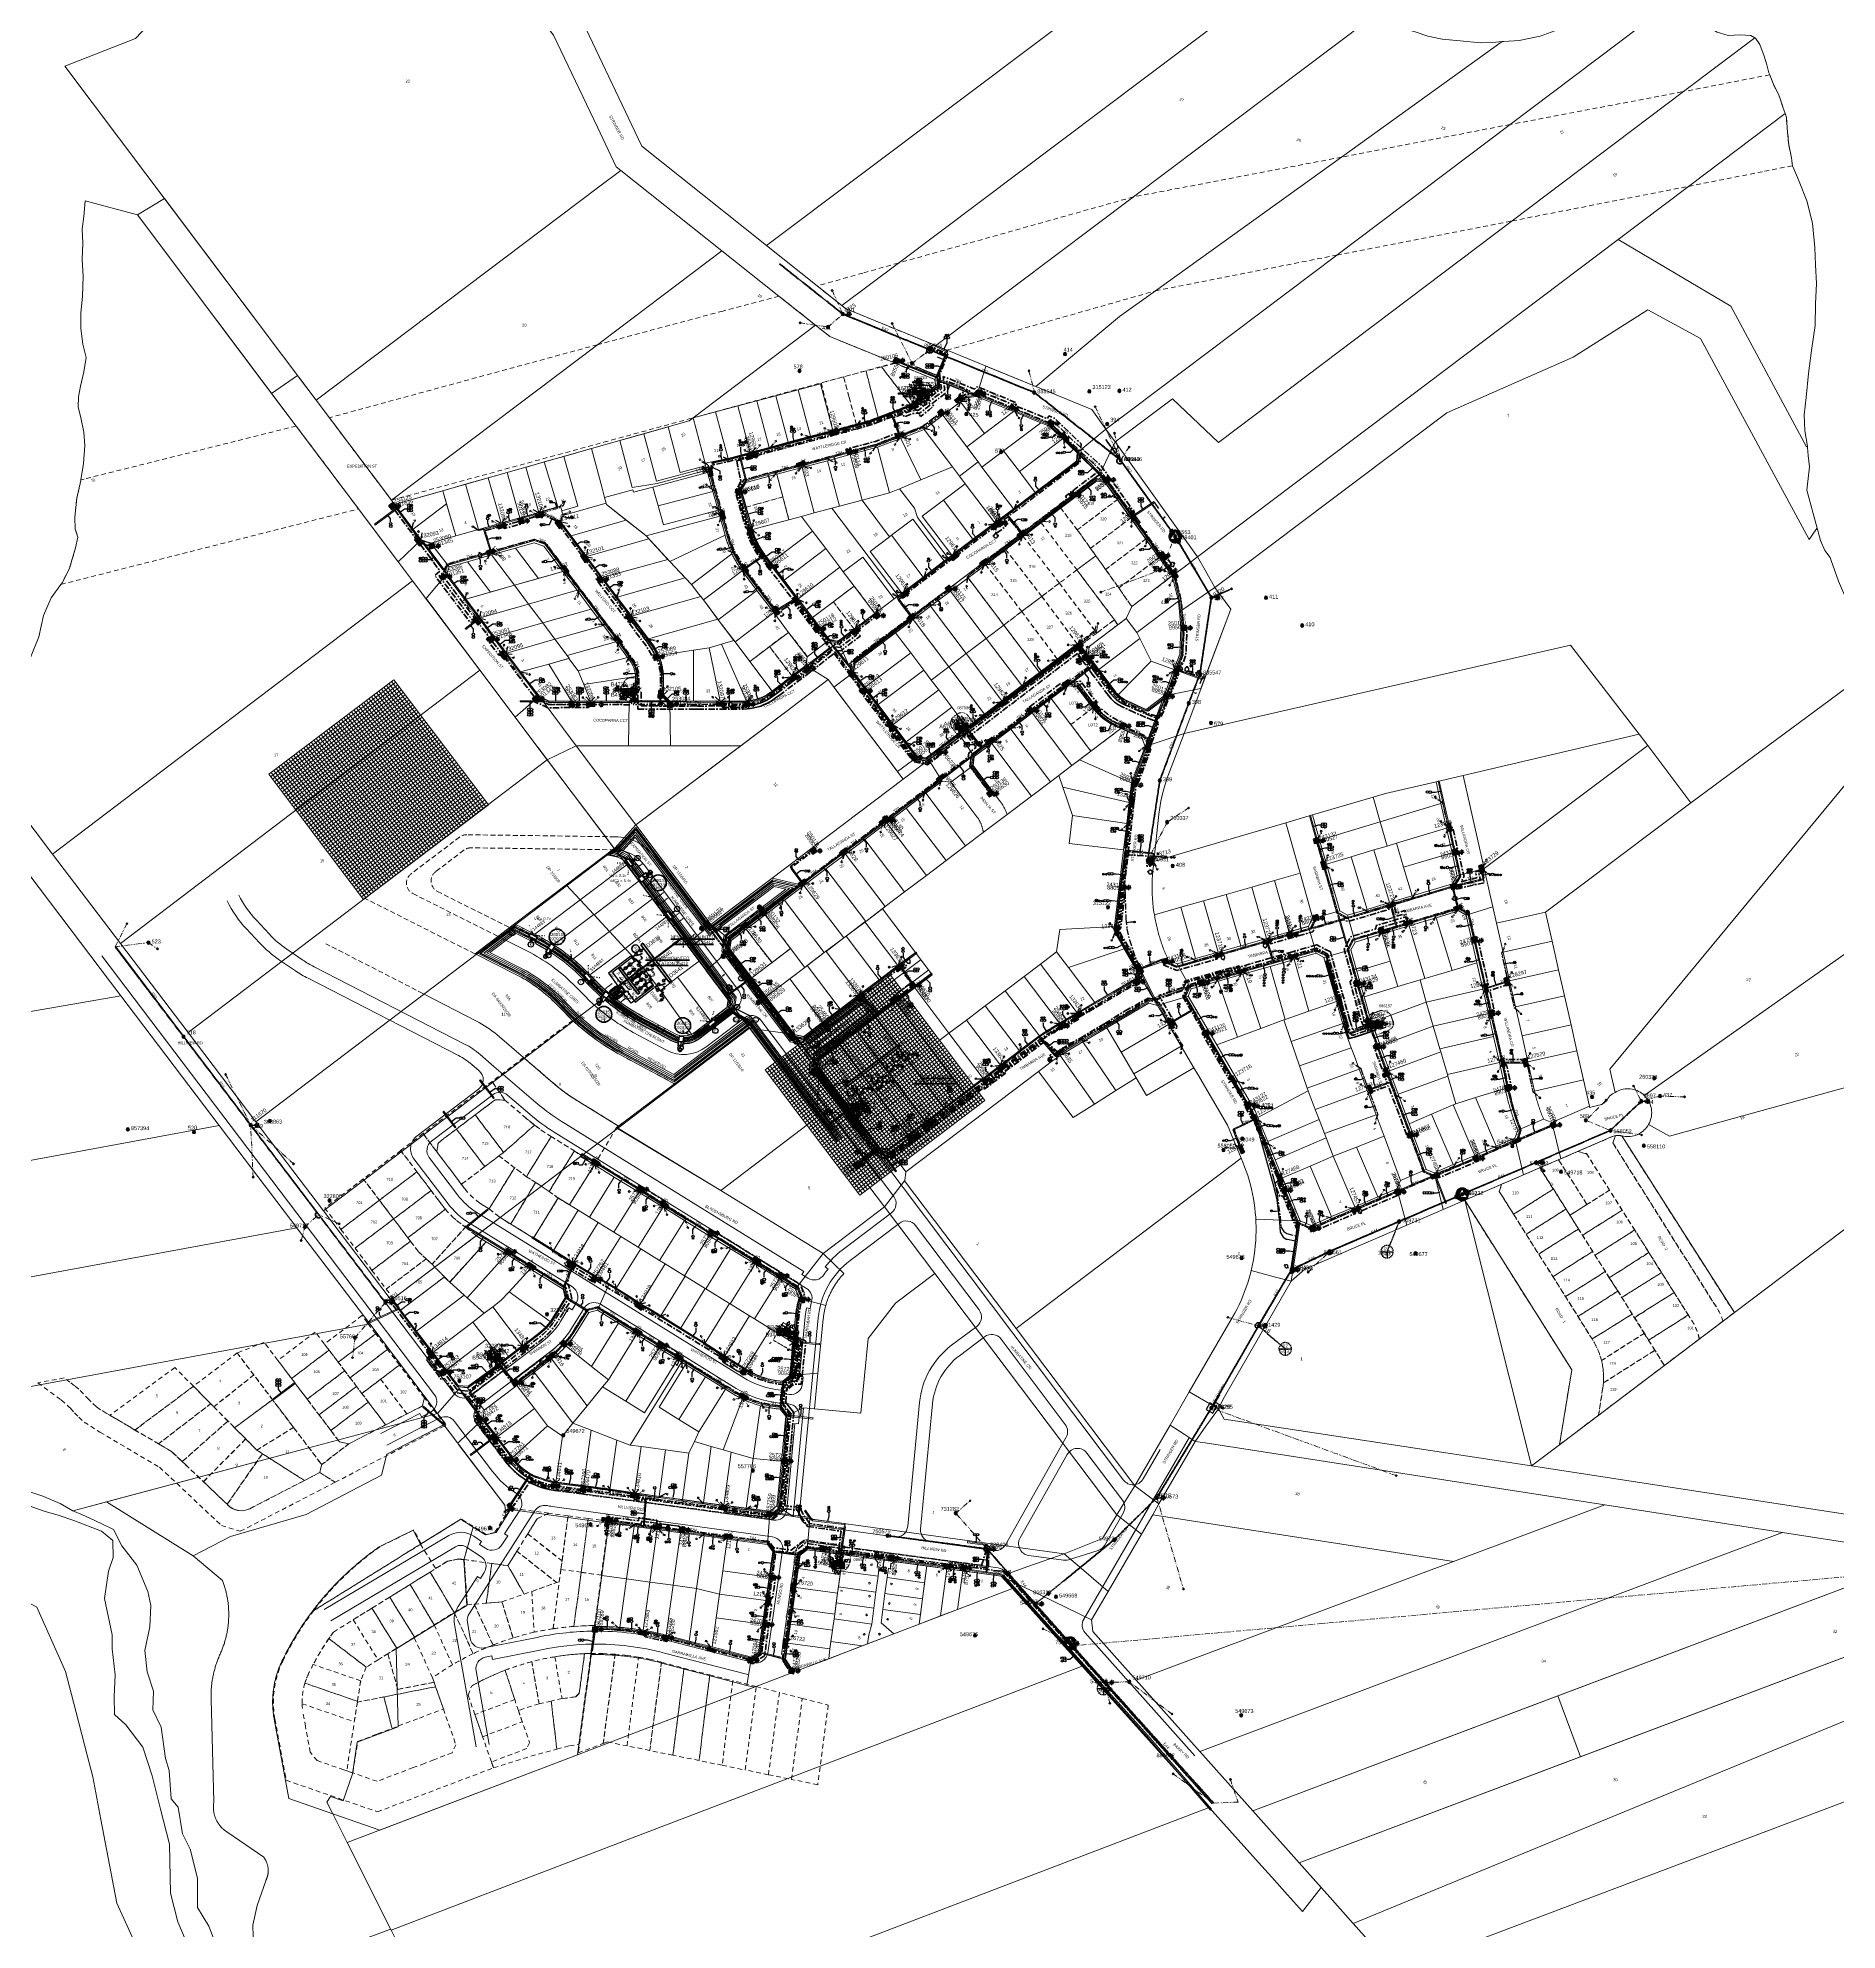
# Model space of a CAD drawing. Header units: metres. Extents: x 308278 to 310511, y 6271134 to 6272874.
# Drawn here: x 308530 to 309677, y 6271548 to 6272754 of the extents above; entities that cross this region are included whole.
import ezdxf
from ezdxf import colors
from ezdxf.entities.mleader import LeaderData, LeaderLine
from ezdxf.enums import TextEntityAlignment as Align
from ezdxf.math import Vec2, Vec3

# ---------------------------------------------------------------- set-up
doc = ezdxf.new("R2010")
doc.units = ezdxf.units.M
doc.set_wipeout_variables(frame=1)
for name, pattern in [('Cable Exist OH', [1, 1, 0]), ('Cable Exist UG', [7, 4, -1, 1, -1]), ('CENTERX2', [4, 2.5, -0.5, 0.5, -0.5]), ('Dash', [5, 3, -2]), ('DASHED', [19.05, 12.7, -6.35]), ('DOT', [6.35, 0, -6.35]), ('HIDDEN2', [0.1875, 0.125, -0.0625]), ('IE Trench LV', [6, 4, -2]), ('PHANTOM', [6.15, 3, -0.75, 0.3, -0.75, 0.3, -0.75, 0.3]), ('PHANTOMX2', [6.6, 3, -0.75, 0.2, -0.75, 0.2, -0.75, 0.2, -0.75])]:
    doc.linetypes.add(name, pattern=pattern)
doc.layers.get('0').update_dxf_attribs({"color": 6})
for name, color, linetype, lineweight in [('_User Dimensions', 140, 'Continuous', 13), ('_User Miscellaneous1', 30, 'Continuous', 13), ('_User Miscellaneous7', 3, 'Continuous', 13), ('_User Miscellaneous9', 211, 'Continuous', 13), ('_User_HV_Exist', 1, 'Continuous', 35), ('_User_LV_Exist', 5, 'Continuous', 35), ('_User_SL_Exist', 4, 'Continuous', 35), ('Cadastre Buildings_SP_EXT', 78, 'Continuous', 15), ('Cadastre Developer_SP_EXT', 98, 'Continuous', 15), ('Cadastre Developer_SP_NEW', 92, 'Continuous', 15), ('Cadastre Easements_SP_EXT', 58, 'DASHED', 15), ('Cadastre Land Parcels_SP_EXT', 118, 'Continuous', 15), ('Cadastre Other Property_SP_EXT', 138, 'DASHED', 15), ('Cadastre Roads_SP_EXT', 218, 'Continuous', 15), ('Mains_HV_EXT', 13, 'Continuous', 25), ('Mains_LV_EXT', 163, 'Continuous', 25), ('Mains_LV_SL_EXT', 135, 'Continuous', 25), ('Mains_SL_EXT', 131, 'Continuous', 25), ('Services_SP_EXT', 42, 'PHANTOMX2', 20)]:
    doc.layers.add(name, color=color, linetype=linetype, lineweight=lineweight)
doc.layers.add('_User Miscellaneous10', color=252, linetype='Continuous', lineweight=13, plot=False, transparency=0.85)
doc.layers.add('_User Miscellaneous12', color=252, linetype='Continuous', lineweight=13, plot=False, transparency=0.5)
doc.layers.add('_User Miscellaneous2', color=31, linetype='Continuous', lineweight=13, transparency=0.9)
doc.layers.add('Cadastre Roads_SP_NEW', color=214, linetype='Continuous', lineweight=15, transparency=0.8)
for name, color, linetype in [('Duct_SP_EXT', 30, 'Continuous'), ('Duct_SP_NEW', 2, 'Continuous'), ('Equip_HV_EXT', 7, 'Continuous'), ('Equip_LV_EXT', 7, 'Continuous'), ('Equip_LV_NEW', 2, 'Continuous'), ('Equip_SL_EXT', 7, 'Continuous'), ('Equip_SP_HV_EXT', 7, 'Continuous'), ('Equip_SP_LV_EXT', 7, 'Continuous'), ('Equip_SP_SL_EXT', 7, 'Continuous'), ('Equip_SP_SL_NEW', 2, 'Continuous'), ('Mains_HV_New_V17', 2, 'Cable x'), ('Mains_LV_New_T6', 2, 'Cable 4'), ('Mains_LV_New_T84', 2, 'Cable x'), ('Notes_SP_NEW', 51, 'Continuous'), ('Services_SP_NEW_UG', 2, 'IE Trench LV'), ('Sub_SP_EXT', 7, 'Continuous'), ('Sub_SP_NEW', 2, 'Continuous'), ('Sub_SP_TR_HV_LV_EXT', 7, 'Continuous'), ('SupportsOH_SP_TR_HV_LV_SL_EXT', 7, 'Continuous'), ('SupportsUG_SP_LV_EXT', 7, 'Continuous'), ('SupportsUG_SP_LV_NEW', 2, 'Continuous'), ('SupportsUG_SP_LV_SL_EXT', 7, 'Continuous'), ('Trench_SP_EXT', 7, 'Continuous'), ('Trench_SP_NEW', 2, 'Continuous'), ('UG_Details_SP_MISC', 7, 'Continuous')]:
    doc.layers.add(name, color=color, linetype=linetype)
doc.layers.add('UNKNOWN_FEATURES', color=1, linetype='DASHED', plot=False)
doc.styles.add('ARIAL', font='arial.ttf', dxfattribs={"height": 2})
doc.styles.add('COLUMN_LABEL', font='arial.ttf', dxfattribs={"height": 2})
doc.styles.add('HVSW_LABEL', font='arial.ttf', dxfattribs={"height": 3.5})
doc.styles.add('iecARIAL', font='arial.ttf', dxfattribs={"height": 2})
doc.styles.add('iecISOCP', font='isocp.shx')
doc.styles.add('ieISOCP', font='arial.ttf', dxfattribs={"height": 1.5})
doc.styles.add('IESYMBOL1', font='isocp.shx')
doc.styles.add('POLE_LABEL', font='arial.ttf', dxfattribs={"height": 2})
doc.styles.add('SL_LABEL', font='arial.ttf', dxfattribs={"height": 2})
doc.styles.add('SLCP_LABEL', font='arial.ttf', dxfattribs={"height": 2})
doc.styles.get("Standard").update_dxf_attribs({"font": 'arial.ttf'})
doc.styles.add('SWG_LABEL', font='arial.ttf')
doc.styles.add('SWITCH_LABEL', font='arial.ttf', dxfattribs={"height": 2})
doc.linetypes.add('Cable 1', pattern='A,5,-0.3,["//",Standard,S=1.35,R=0,X=0,Y=-0.65],-1.2', length=6.5)
doc.linetypes.add('Cable 4', pattern='A,4,-0.1,["*",Standard,S=2,R=0,X=0,Y=-1.6],-1.2', length=5.3)
doc.linetypes.add('Cable E UG', pattern='A,5,-0.1,["E",Standard,S=1.5,R=0,X=0,Y=-0.75],-1.45', length=6.55)
doc.linetypes.add('Cable o', pattern='A,3.5,-0.01,["O",Standard,S=1.25,R=0,X=0,Y=-0.63],-1.36', length=4.87)
doc.linetypes.add('Cable x', pattern='A,4.5,-0.01,["X",Standard,S=1.25,R=0,X=0,Y=-0.65],-1.2', length=5.71)
doc.linetypes.add('IE Trench HV', pattern='A,4,-0.4,["/",Standard,S=2,R=0,X=0.25,Y=-1],-1.6', length=6)
doc.dimstyles.new('1.8mm_1_1000', dxfattribs={"dimtxt": 1.8, "dimasz": 2, "dimexe": 1, "dimexo": 3, "dimgap": 0.5, "dimtad": 0, "dimtoh": 1, "dimlfac": -1, "dimzin": 12, "dimdsep": 46, "dimtxsty": 'Standard', "dimcen": 1, "dimclrd": 256, "dimclre": 256, "dimclrt": 256, "dimazin": 3, "dimtfac": 1, "dimtmove": 0, "dimatfit": 3, "dimfxl": 1, "dimtolj": 1, "dimtzin": 0, "dimlwd": -1, "dimlwe": -1, "dimarcsym": 0})
doc.dimstyles.new('1.8mm_1_50', dxfattribs={"dimtxt": 0.09, "dimasz": 0.1, "dimexe": 0.05, "dimexo": 0.15, "dimgap": 0.025, "dimtad": 0, "dimtoh": 1, "dimlfac": -1, "dimzin": 12, "dimdsep": 46, "dimtxsty": 'Standard', "dimcen": 1, "dimclrd": 256, "dimclre": 256, "dimclrt": 256, "dimazin": 3, "dimtfac": 1, "dimtmove": 0, "dimatfit": 3, "dimfxl": 1, "dimtolj": 1, "dimtzin": 0, "dimlwd": -1, "dimlwe": -1, "dimarcsym": 0})
doc.dimstyles.get("Standard").update_dxf_attribs({"dimtxt": 2, "dimasz": 3, "dimexe": 1, "dimexo": 3, "dimgap": 0.5, "dimtad": 0, "dimlfac": -1, "dimzin": 12, "dimdsep": 46, "dimtxsty": 'Standard', "dimcen": 1, "dimclrd": 256, "dimclre": 256, "dimclrt": 256, "dimadec": 0, "dimazin": 3, "dimtfac": 1, "dimtmove": 0, "dimatfit": 3, "dimfxl": 1, "dimfxlon": 1, "dimtolj": 1, "dimtzin": 0, "dimlwd": -1, "dimlwe": -1, "dimarcsym": 0})

# ---------------------------------------------------------------- blocks, each defined once
blk = doc.blocks.new('SUB_POLE_EXT')
at = {"linetype": 'DASHED', "transparency": 33554495}
h = blk.add_hatch(color=256, dxfattribs=at)
h.dxf.hatch_style = 1
h.paths.add_polyline_path([(0, 4), (0, 4), (-0.1, 4), (-0.2, 4), (-0.3, 4), (-0.4, 4), (-0.5, 4), (-0.6, 3.9), (-0.7, 3.9), (-0.8, 3.9), (-0.9, 3.9), (-1, 3.9), (-1.1, 3.8), (-1.2, 3.8), (-1.3, 3.8), (-1.4, 3.7), (-1.5, 3.7), (-1.6, 3.7), (-1.7, 3.6), (-1.8, 3.6), (-1.8, 3.6), (-1.9, 3.5), (-2, 3.5), (-2.1, 3.4), (-2.2, 3.4), (-2.3, 3.3), (-2.3, 3.2), (-2.4, 3.2), (-2.5, 3.1), (-2.6, 3.1), (-2.6, 3), (-2.7, 2.9), (-2.8, 2.9), (-2.9, 2.8), (-2.9, 2.7), (-3, 2.6), (-3.1, 2.6), (-3.1, 2.5), (-3.2, 2.4), (-3.2, 2.3), (-3.3, 2.3), (-3.4, 2.2), (-3.4, 2.1), (-3.5, 2), (-3.5, 1.9), (-3.6, 1.8), (-3.6, 1.8), (-3.6, 1.7), (-3.7, 1.6), (-3.7, 1.5), (-3.7, 1.4), (-3.8, 1.3), (-3.8, 1.2), (-3.8, 1.1), (-3.9, 1), (-3.9, 0.9), (-3.9, 0.8), (-3.9, 0.7), (-3.9, 0.6), (-4, 0.5), (-4, 0.4), (-4, 0.3), (-4, 0.2), (-4, 0.1), (-4, 0), (-4, 0), (-4, -0.1), (-4, -0.2), (-4, -0.3), (-4, -0.4), (-4, -0.5), (-3.9, -0.6), (-3.9, -0.7), (-3.9, -0.8), (-3.9, -0.9), (-3.9, -1), (-3.8, -1.1), (-3.8, -1.2), (-3.8, -1.3), (-3.7, -1.4), (-3.7, -1.5), (-3.7, -1.6), (-3.6, -1.7), (-3.6, -1.8), (-3.6, -1.8), (-3.5, -1.9), (-3.5, -2)])
h.paths.add_polyline_path([(-1.2, 0.5), (2.6, 0.5), (2.6, 0.9), (-1.2, 0.9)], flags=9)
h.paths.add_polyline_path([(-1.2, -2.2), (0.4, -2.2), (0.4, -1.9), (-1.2, -1.9)], flags=9)
h = blk.add_hatch(color=256, dxfattribs=at)
h.dxf.hatch_style = 1
h.paths.add_polyline_path([(3.6, 1.8), (3.6, 1.8), (3.5, 1.9), (3.5, 2), (3.4, 2.1), (3.4, 2.2), (3.3, 2.3), (3.2, 2.3), (3.2, 2.4), (3.1, 2.5), (3.1, 2.6), (3, 2.6), (2.9, 2.7), (2.9, 2.8), (2.8, 2.9), (2.7, 2.9), (2.6, 3), (2.6, 3.1), (2.5, 3.1), (2.4, 3.2), (2.3, 3.2), (2.3, 3.3), (2.2, 3.4), (2.1, 3.4), (2, 3.5), (1.9, 3.5), (1.8, 3.6), (1.8, 3.6), (1.7, 3.6), (1.6, 3.7), (1.5, 3.7), (1.4, 3.7), (1.3, 3.8), (1.2, 3.8), (1.1, 3.8), (1, 3.9), (0.9, 3.9), (0.8, 3.9), (0.7, 3.9), (0.6, 3.9), (0.5, 4), (0.4, 4), (0.3, 4), (0.2, 4), (0.1, 4), (0, 4), (0, 4), (3.5, -2), (3.5, -1.9), (3.6, -1.8), (3.6, -1.8), (3.6, -1.7), (3.7, -1.6), (3.7, -1.5), (3.7, -1.4), (3.8, -1.3), (3.8, -1.2), (3.8, -1.1), (3.9, -1), (3.9, -0.9), (3.9, -0.8), (3.9, -0.7), (3.9, -0.6), (4, -0.5), (4, -0.4), (4, -0.3), (4, -0.2), (4, -0.1), (4, 0), (4, 0), (4, 0.1), (4, 0.2), (4, 0.3), (4, 0.4), (4, 0.5), (3.9, 0.6), (3.9, 0.7), (3.9, 0.8), (3.9, 0.9), (3.9, 1), (3.8, 1.1), (3.8, 1.2), (3.8, 1.3), (3.7, 1.4), (3.7, 1.5), (3.7, 1.6), (3.6, 1.7)])
h = blk.add_hatch(color=256, dxfattribs=at)
h.dxf.hatch_style = 1
h.paths.add_polyline_path([(3.1, -2.5), (3.2, -2.4), (3.2, -2.3), (3.3, -2.3), (3.4, -2.2), (3.4, -2.1), (3.5, -2), (3.5, -2), (-3.5, -2), (-3.5, -2), (-3.4, -2.1), (-3.4, -2.2), (-3.3, -2.3), (-3.2, -2.3), (-3.2, -2.4), (-3.1, -2.5), (-3.1, -2.6), (-3, -2.6), (-2.9, -2.7), (-2.9, -2.8), (-2.8, -2.9), (-2.7, -2.9), (-2.6, -3), (-2.6, -3.1), (-2.5, -3.1), (-2.4, -3.2), (-2.3, -3.2), (-2.3, -3.3), (-2.2, -3.4), (-2.1, -3.4), (-2, -3.5), (-1.9, -3.5), (-1.8, -3.6), (-1.8, -3.6), (-1.7, -3.6), (-1.6, -3.7), (-1.5, -3.7), (-1.4, -3.7), (-1.3, -3.8), (-1.2, -3.8), (-1.1, -3.8), (-1, -3.9), (-0.9, -3.9), (-0.8, -3.9), (-0.7, -3.9), (-0.6, -3.9), (-0.5, -4), (-0.4, -4), (-0.3, -4), (-0.2, -4), (-0.1, -4), (0, -4), (0, -4), (0.1, -4), (0.2, -4), (0.3, -4), (0.4, -4), (0.5, -4), (0.6, -3.9), (0.7, -3.9), (0.8, -3.9), (0.9, -3.9), (1, -3.9), (1.1, -3.8), (1.2, -3.8), (1.3, -3.8), (1.4, -3.7), (1.5, -3.7), (1.6, -3.7), (1.7, -3.6), (1.8, -3.6), (1.8, -3.6), (1.9, -3.5), (2, -3.5), (2.1, -3.4), (2.2, -3.4), (2.3, -3.3), (2.3, -3.2), (2.4, -3.2), (2.5, -3.1), (2.6, -3.1), (2.6, -3), (2.7, -2.9), (2.8, -2.9), (2.9, -2.8), (2.9, -2.7), (3, -2.6), (3.1, -2.6)])
h.paths.add_polyline_path([(-1.4, -2), (-1.3, -2), (-1.3, -1.9), (-1.4, -1.9)], flags=9)
at = {"flags": 128}
for points in [[(0, 4), (-0.1, 4), (-0.2, 4), (-0.3, 4), (-0.4, 4), (-0.5, 4), (-0.6, 3.9), (-0.7, 3.9), (-0.8, 3.9), (-0.9, 3.9), (-1, 3.9), (-1.1, 3.8), (-1.2, 3.8), (-1.3, 3.8), (-1.4, 3.7), (-1.5, 3.7), (-1.6, 3.7), (-1.7, 3.6), (-1.8, 3.6), (-1.8, 3.6), (-1.9, 3.5), (-2, 3.5), (-2.1, 3.4), (-2.2, 3.4), (-2.3, 3.3), (-2.3, 3.2), (-2.4, 3.2), (-2.5, 3.1), (-2.6, 3.1), (-2.6, 3), (-2.7, 2.9), (-2.8, 2.9), (-2.9, 2.8), (-2.9, 2.7), (-3, 2.6), (-3.1, 2.6), (-3.1, 2.5), (-3.2, 2.4), (-3.2, 2.3), (-3.3, 2.3), (-3.4, 2.2), (-3.4, 2.1), (-3.5, 2), (-3.5, 1.9), (-3.6, 1.8), (-3.6, 1.8), (-3.6, 1.7), (-3.7, 1.6), (-3.7, 1.5), (-3.7, 1.4), (-3.8, 1.3), (-3.8, 1.2), (-3.8, 1.1), (-3.9, 1), (-3.9, 0.9), (-3.9, 0.8), (-3.9, 0.7), (-3.9, 0.6), (-4, 0.5), (-4, 0.4), (-4, 0.3), (-4, 0.2), (-4, 0.1), (-4, 0), (-4, 0), (-4, -0.1), (-4, -0.2), (-4, -0.3), (-4, -0.4), (-4, -0.5), (-3.9, -0.6), (-3.9, -0.7), (-3.9, -0.8), (-3.9, -0.9), (-3.9, -1), (-3.8, -1.1), (-3.8, -1.2), (-3.8, -1.3), (-3.7, -1.4), (-3.7, -1.5), (-3.7, -1.6), (-3.6, -1.7), (-3.6, -1.8), (-3.6, -1.8), (-3.5, -1.9), (-3.5, -2), (-3.4, -2.1), (-3.4, -2.2), (-3.3, -2.3), (-3.2, -2.3), (-3.2, -2.4), (-3.1, -2.5), (-3.1, -2.6), (-3, -2.6), (-2.9, -2.7), (-2.9, -2.8), (-2.8, -2.9), (-2.7, -2.9), (-2.6, -3), (-2.6, -3.1), (-2.5, -3.1), (-2.4, -3.2), (-2.3, -3.2), (-2.3, -3.3), (-2.2, -3.4), (-2.1, -3.4), (-2, -3.5), (-1.9, -3.5), (-1.8, -3.6), (-1.8, -3.6), (-1.7, -3.6), (-1.6, -3.7), (-1.5, -3.7), (-1.4, -3.7), (-1.3, -3.8), (-1.2, -3.8), (-1.1, -3.8), (-1, -3.9), (-0.9, -3.9), (-0.8, -3.9), (-0.7, -3.9), (-0.6, -3.9), (-0.5, -4), (-0.4, -4), (-0.3, -4), (-0.2, -4), (-0.1, -4), (0, -4), (0, -4), (0.1, -4), (0.2, -4), (0.3, -4), (0.4, -4), (0.5, -4), (0.6, -3.9), (0.7, -3.9), (0.8, -3.9), (0.9, -3.9), (1, -3.9), (1.1, -3.8), (1.2, -3.8), (1.3, -3.8), (1.4, -3.7), (1.5, -3.7), (1.6, -3.7), (1.7, -3.6), (1.8, -3.6), (1.8, -3.6), (1.9, -3.5), (2, -3.5), (2.1, -3.4), (2.2, -3.4), (2.3, -3.3), (2.3, -3.2), (2.4, -3.2), (2.5, -3.1), (2.6, -3.1), (2.6, -3), (2.7, -2.9), (2.8, -2.9), (2.9, -2.8), (2.9, -2.7), (3, -2.6), (3.1, -2.6), (3.1, -2.5), (3.2, -2.4), (3.2, -2.3), (3.3, -2.3), (3.4, -2.2), (3.4, -2.1), (3.5, -2), (3.5, -1.9), (3.6, -1.8), (3.6, -1.8), (3.6, -1.7), (3.7, -1.6), (3.7, -1.5), (3.7, -1.4), (3.8, -1.3), (3.8, -1.2), (3.8, -1.1), (3.9, -1), (3.9, -0.9), (3.9, -0.8), (3.9, -0.7), (3.9, -0.6), (4, -0.5), (4, -0.4), (4, -0.3), (4, -0.2), (4, -0.1), (4, 0), (4, 0), (4, 0.1), (4, 0.2), (4, 0.3), (4, 0.4), (4, 0.5), (3.9, 0.6), (3.9, 0.7), (3.9, 0.8), (3.9, 0.9), (3.9, 1), (3.8, 1.1), (3.8, 1.2), (3.8, 1.3), (3.7, 1.4), (3.7, 1.5), (3.7, 1.6), (3.6, 1.7), (3.6, 1.8), (3.6, 1.8), (3.5, 1.9), (3.5, 2), (3.4, 2.1), (3.4, 2.2), (3.3, 2.3), (3.2, 2.3), (3.2, 2.4), (3.1, 2.5), (3.1, 2.6), (3, 2.6), (2.9, 2.7), (2.9, 2.8), (2.8, 2.9), (2.7, 2.9), (2.6, 3), (2.6, 3.1), (2.5, 3.1), (2.4, 3.2), (2.3, 3.2), (2.3, 3.3), (2.2, 3.4), (2.1, 3.4), (2, 3.5), (1.9, 3.5), (1.8, 3.6), (1.8, 3.6), (1.7, 3.6), (1.6, 3.7), (1.5, 3.7), (1.4, 3.7), (1.3, 3.8), (1.2, 3.8), (1.1, 3.8), (1, 3.9), (0.9, 3.9), (0.8, 3.9), (0.7, 3.9), (0.6, 3.9), (0.5, 4), (0.4, 4), (0.3, 4), (0.2, 4), (0.1, 4), (0, 4)], [(0, 4), (-3.5, -2), (3.5, -2)]]:
    blk.add_lwpolyline(points, close=True, dxfattribs=at)
at = {"flags": 8}
blk.add_attdef('ASSET_NUM', text='', height=2.5, dxfattribs=at).set_placement((0, 7), align=Align.MIDDLE_CENTER)
for tag, flags, p in [('STREET_CODE', 9, (-1.4, 1.4)), ('NO_PHASES', 9, (-1.4, 1)), ('OPERATED_BY', 9, (-1.4, 0.6)), ('MAINTAINED_BY', 9, (-1.4, 0.4)), ('ORIENTATION', 9, (-1.4, 0.2)), ('OWNED_BY', 9, (-1.4, 0)), ('CONSTRUCTED_VOLTAGE', 9, (-1.1, 0.7)), ('OPERATING_VOLTAGE', 9, (-1.1, 0.3)), ('STATE', 9, (-1.4, -0.4)), ('USAGE', 9, (-1.4, -0.8)), ('LEGEND', 9, (-1.4, -1)), ('SUBURB', 9, (-1.4, -1.2)), ('STREETNAME', 9, (-1.4, -1.4)), ('LOCATION', 9, (-1.4, -1.6)), ('NOTES', 9, (-1.4, -1.8)), ('Z', 1, (-1.4, -2)), ('SECONDARY_VOLTAGE', 9, (-1.1, -0.7)), ('SUBSTATION_TYPE', 9, (-1.1, -1.1))]:
    blk.add_attdef(tag, text='', height=0.1, dxfattribs=dict(flags=flags)).set_placement(p, align=Align.MIDDLE_LEFT)
blk = doc.blocks.new('SUB_PADMOUNT_EXT')
at = {"ltscale": 10}
h = blk.add_hatch(color=256, dxfattribs=at)
h.dxf.hatch_style = 1
h.paths.add_polyline_path([(4, -2), (0, 0), (4, 2)])
h.paths.add_polyline_path([(-4, -2), (-4, 2), (0, 0)])
blk.add_line((4, 2), (-4, -2))
blk.add_lwpolyline([(-4, -2), (4, -2), (4, 2), (-4, 2)], close=True)
at = {"ltscale": 10, "flags": 128}
for points in [[(-4, -2), (-4, 2), (0, 0)], [(4, -2), (0, 0), (4, 2)]]:
    blk.add_lwpolyline(points, close=True, dxfattribs=at)
at = {"flags": 8}
blk.add_attdef('ASSET_NUM', text='', height=2.5, dxfattribs=at).set_placement((0, 5), align=Align.MIDDLE_CENTER)
for tag, flags, p in [('STREET_CODE', 9, (1.5, 0)), ('NO_PHASES', 9, (1.5, -0.2)), ('OPERATING_VOLTAGE', 9, (1.5, -0.4)), ('ORIENTATION', 9, (1.5, -0.6)), ('OWNED_BY', 9, (1.5, -0.8)), ('OPERATED_BY', 9, (1.5, -1)), ('MAINTAINED_BY', 9, (1.5, -1.2)), ('CONSTRUCTED_VOLTAGE', 9, (1.5, -1.4)), ('SECONDARY_VOLTAGE', 9, (1.5, -1.6)), ('STATE', 9, (1.5, -1.8)), ('PARENT', 9, (1.5, -2)), ('SUBSTATION_TYPE', 9, (1.5, -2.2)), ('USAGE', 9, (1.5, -2.4)), ('LEGEND', 9, (1.5, -2.6)), ('SUBURB', 9, (1.5, -2.8)), ('STREETNAME', 9, (1.5, -3)), ('LOCATION', 9, (1.5, -3.2)), ('NOTES', 9, (1.5, -3.4)), ('Z', 1, (1.5, -3.6))]:
    blk.add_attdef(tag, text='', height=0.2, dxfattribs=dict(flags=flags)).set_placement(p, align=Align.MIDDLE_LEFT)
blk = doc.blocks.new('COLUMN_EXT')
blk.add_hatch(color=256).paths.add_polyline_path([(1.5, -1.5), (1.5, 1.5), (-1.5, 1.5), (-1.5, -1.5)])
blk.add_lwpolyline([(1.5, 1.5), (-1.5, 1.5), (-1.5, -1.5), (1.5, -1.5)], close=True)
at = {"flags": 9}
for tag, style, p in [('STRUCTURE_PLANT_NUMBER', 'POLE_LABEL', (-1.8, 0)), ('STREET_CODE', 'COLUMN_LABEL', (-1.8, 0.2))]:
    blk.add_attdef(tag, text='', height=0.2, rotation=180, dxfattribs=dict(at, style=style)).set_placement(p, align=Align.MIDDLE_LEFT)
for tag, p in [('COLUMN_TYPE', (-1.8, 0.4)), ('STREETNAME', (-1.8, 1.6)), ('OWNED_BY', (-1.8, 0.6)), ('LOCATION', (-1.8, 1.4)), ('SUBURB', (-1.8, 1.8)), ('LEGEND', (-1.8, 1.2)), ('NOTES', (-1.8, 2)), ('USAGE', (-1.8, 1)), ('STATE', (-1.8, 0.8))]:
    blk.add_attdef(tag, text='', height=0.2, rotation=180, dxfattribs=at).set_placement(p, align=Align.MIDDLE_LEFT)
at = {"flags": 1}
blk.add_attdef('Z', (-1.8, 2.4), '', height=0.2, rotation=180, dxfattribs=at)
at = {"style": 'COLUMN_LABEL', "width": 0.9, "flags": 8}
blk.add_attdef('ASSET_NUM', text='', height=2, rotation=270, dxfattribs=at).set_placement((2, -4), align=Align.MIDDLE_LEFT)
blk = doc.blocks.new('*U349')
blk.add_hatch(color=256).paths.add_polyline_path([(1.6, -1.4), (1.4, 1.6), (-1.6, 1.4), (-1.4, -1.6)])
blk.add_lwpolyline([(1.4, 1.6), (-1.6, 1.4), (-1.4, -1.6), (1.6, -1.4)], close=True)
at = {"flags": 9}
for tag, style, p in [('STRUCTURE_PLANT_NUMBER', 'POLE_LABEL', (-1.8, 0)), ('STREET_CODE', 'COLUMN_LABEL', (-1.8, 0.2))]:
    blk.add_attdef(tag, text='', height=0.2, rotation=180, dxfattribs=dict(at, style=style)).set_placement(p, align=Align.MIDDLE_LEFT)
for tag, p in [('COLUMN_TYPE', (-1.8, 0.4)), ('STREETNAME', (-1.8, 1.6)), ('OWNED_BY', (-1.8, 0.6)), ('LOCATION', (-1.8, 1.4)), ('SUBURB', (-1.8, 1.8)), ('LEGEND', (-1.8, 1.2)), ('NOTES', (-1.8, 2)), ('USAGE', (-1.8, 1)), ('STATE', (-1.8, 0.8))]:
    blk.add_attdef(tag, text='', height=0.2, rotation=180, dxfattribs=at).set_placement(p, align=Align.MIDDLE_LEFT)
at = {"flags": 1}
blk.add_attdef('Z', (-1.8, 2.4), '', height=0.2, rotation=180, dxfattribs=at)
at = {"style": 'COLUMN_LABEL', "width": 0.9, "flags": 8}
blk.add_attdef('ASSET_NUM', text='', height=2, rotation=270, dxfattribs=at).set_placement((2, -4), align=Align.MIDDLE_LEFT)
blk = doc.blocks.new('*U347')
blk.add_hatch(color=256).paths.add_polyline_path([(1.6, -1.4), (1.4, 1.6), (-1.6, 1.4), (-1.4, -1.6)])
blk.add_lwpolyline([(1.4, 1.6), (-1.6, 1.4), (-1.4, -1.6), (1.6, -1.4)], close=True)
at = {"flags": 9}
for tag, style, p in [('STRUCTURE_PLANT_NUMBER', 'POLE_LABEL', (-1.8, 0)), ('STREET_CODE', 'COLUMN_LABEL', (-1.8, 0.2))]:
    blk.add_attdef(tag, text='', height=0.2, rotation=180, dxfattribs=dict(at, style=style)).set_placement(p, align=Align.MIDDLE_LEFT)
for tag, p in [('COLUMN_TYPE', (-1.8, 0.4)), ('STREETNAME', (-1.8, 1.6)), ('OWNED_BY', (-1.8, 0.6)), ('LOCATION', (-1.8, 1.4)), ('SUBURB', (-1.8, 1.8)), ('LEGEND', (-1.8, 1.2)), ('NOTES', (-1.8, 2)), ('USAGE', (-1.8, 1)), ('STATE', (-1.8, 0.8))]:
    blk.add_attdef(tag, text='', height=0.2, rotation=180, dxfattribs=at).set_placement(p, align=Align.MIDDLE_LEFT)
at = {"flags": 1}
blk.add_attdef('Z', (-1.8, 2.4), '', height=0.2, rotation=180, dxfattribs=at)
at = {"style": 'COLUMN_LABEL', "width": 0.9, "flags": 8}
blk.add_attdef('ASSET_NUM', text='', height=2, rotation=270, dxfattribs=at).set_placement((2, -4), align=Align.MIDDLE_LEFT)
blk = doc.blocks.new('*U345')
blk.add_hatch(color=256).paths.add_polyline_path([(1.6, -1.4), (1.4, 1.6), (-1.6, 1.4), (-1.4, -1.6)])
blk.add_lwpolyline([(1.4, 1.6), (-1.6, 1.4), (-1.4, -1.6), (1.6, -1.4)], close=True)
at = {"flags": 9}
for tag, style, p in [('STRUCTURE_PLANT_NUMBER', 'POLE_LABEL', (-1.8, 0)), ('STREET_CODE', 'COLUMN_LABEL', (-1.8, 0.2))]:
    blk.add_attdef(tag, text='', height=0.2, rotation=180, dxfattribs=dict(at, style=style)).set_placement(p, align=Align.MIDDLE_LEFT)
for tag, p in [('COLUMN_TYPE', (-1.8, 0.4)), ('STREETNAME', (-1.8, 1.6)), ('OWNED_BY', (-1.8, 0.6)), ('LOCATION', (-1.8, 1.4)), ('SUBURB', (-1.8, 1.8)), ('LEGEND', (-1.8, 1.2)), ('NOTES', (-1.8, 2)), ('USAGE', (-1.8, 1)), ('STATE', (-1.8, 0.8))]:
    blk.add_attdef(tag, text='', height=0.2, rotation=180, dxfattribs=at).set_placement(p, align=Align.MIDDLE_LEFT)
at = {"flags": 1}
blk.add_attdef('Z', (-1.8, 2.4), '', height=0.2, rotation=180, dxfattribs=at)
at = {"style": 'COLUMN_LABEL', "width": 0.9, "flags": 8}
blk.add_attdef('ASSET_NUM', text='', height=2, rotation=270, dxfattribs=at).set_placement((2, -4), align=Align.MIDDLE_LEFT)
blk = doc.blocks.new('*U346')
blk.add_hatch(color=256).paths.add_polyline_path([(1.6, -1.4), (1.4, 1.6), (-1.6, 1.4), (-1.4, -1.6)])
blk.add_lwpolyline([(1.4, 1.6), (-1.6, 1.4), (-1.4, -1.6), (1.6, -1.4)], close=True)
at = {"flags": 9}
for tag, style, p in [('STRUCTURE_PLANT_NUMBER', 'POLE_LABEL', (-1.8, 0)), ('STREET_CODE', 'COLUMN_LABEL', (-1.8, 0.2))]:
    blk.add_attdef(tag, text='', height=0.2, rotation=180, dxfattribs=dict(at, style=style)).set_placement(p, align=Align.MIDDLE_LEFT)
for tag, p in [('COLUMN_TYPE', (-1.8, 0.4)), ('STREETNAME', (-1.8, 1.6)), ('OWNED_BY', (-1.8, 0.6)), ('LOCATION', (-1.8, 1.4)), ('SUBURB', (-1.8, 1.8)), ('LEGEND', (-1.8, 1.2)), ('NOTES', (-1.8, 2)), ('USAGE', (-1.8, 1)), ('STATE', (-1.8, 0.8))]:
    blk.add_attdef(tag, text='', height=0.2, rotation=180, dxfattribs=at).set_placement(p, align=Align.MIDDLE_LEFT)
at = {"flags": 1}
blk.add_attdef('Z', (-1.8, 2.4), '', height=0.2, rotation=180, dxfattribs=at)
at = {"style": 'COLUMN_LABEL', "width": 0.9, "flags": 8}
blk.add_attdef('ASSET_NUM', text='', height=2, rotation=270, dxfattribs=at).set_placement((2, -4), align=Align.MIDDLE_LEFT)
blk = doc.blocks.new('PILLAR_EXT')
blk.add_hatch(color=256).paths.add_polyline_path([(-2.5, 1), (-2.5, -1), (2.5, -1), (2.5, 1)])
for p, q in [((-2.5, 0), (2.5, 0)), ((0, 1), (0, -1))]:
    blk.add_line(p, q)
at = {"ltscale": 10}
blk.add_line((2.5, 0), (-2.5, 0), dxfattribs=at)
blk.add_lwpolyline([(-2.5, -1), (-1.25, -1), (1.25, -1), (2.5, -1), (2.5, 1), (-2.5, 1)], close=True)
at = {"width": 0.9, "flags": 8}
blk.add_attdef('ASSET_NUM', text='', height=2, rotation=90, dxfattribs=at).set_placement((-2, 4), align=Align.MIDDLE_LEFT)
for tag, p, flags in [('OWNED_BY', (0, -0.2), 9), ('STATE', (0, -0.4), 9), ('SUPPORT_TYPE', (0, -0.6), 9), ('STREETNAME', (0, -1.8), 9), ('SUBURB', (0, -2), 1), ('USAGE', (0, -0.8), 9), ('LEGEND', (0, -1), 9), ('LOCATION', (0, -1.2), 9), ('NOTES', (0, -1.4), 9), ('PARENT', (0, -1.6), 9)]:
    blk.add_attdef(tag, p, '', height=0.2, dxfattribs=dict(flags=flags))
blk = doc.blocks.new('*U348')
blk.add_hatch(color=256).paths.add_polyline_path([(-2.6, 0.7), (-2.4, -1.3), (2.6, -0.7), (2.4, 1.3)])
for p, q in [((-2.5, -0.3), (2.5, 0.3)), ((-0.1, 1), (0.1, -1))]:
    blk.add_line(p, q)
at = {"ltscale": 10}
blk.add_line((2.5, 0.3), (-2.5, -0.3), dxfattribs=at)
blk.add_lwpolyline([(-2.4, -1.3), (-1.1, -1.1), (1.4, -0.8), (2.6, -0.7), (2.4, 1.3), (-2.6, 0.7)], close=True)
at = {"width": 0.9, "flags": 8}
blk.add_attdef('ASSET_NUM', text='', height=2, rotation=90, dxfattribs=at).set_placement((-2, 4), align=Align.MIDDLE_LEFT)
for tag, p, flags in [('OWNED_BY', (0, -0.2), 9), ('STATE', (0, -0.4), 9), ('SUPPORT_TYPE', (0, -0.6), 9), ('USAGE', (0, -0.8), 9), ('LEGEND', (0, -1), 9), ('LOCATION', (0, -1.2), 9), ('NOTES', (0, -1.4), 9), ('PARENT', (0, -1.6), 9), ('STREETNAME', (0, -1.8), 9), ('SUBURB', (0, -2), 1)]:
    blk.add_attdef(tag, p, '', height=0.2, dxfattribs=dict(flags=flags))
blk = doc.blocks.new('*U350')
blk.add_hatch(color=256).paths.add_polyline_path([(-2.5, 1), (-2.5, -1), (2.5, -1), (2.5, 1)])
for p, q in [((-2.5, 0), (2.5, 0)), ((0, 1), (0, -1))]:
    blk.add_line(p, q)
at = {"ltscale": 10}
blk.add_line((2.5, 0), (-2.5, 0), dxfattribs=at)
blk.add_lwpolyline([(-2.5, -1), (-1.2, -1), (1.2, -1), (2.5, -1), (2.5, 1), (-2.5, 1)], close=True)
at = {"width": 0.9, "flags": 8}
blk.add_attdef('ASSET_NUM', text='', height=2, rotation=90, dxfattribs=at).set_placement((-2, 3.8), align=Align.MIDDLE_LEFT)
for tag, p, flags in [('OWNED_BY', (0, -0.4), 9), ('STATE', (0, -0.6), 9), ('SUPPORT_TYPE', (0, -0.8), 9), ('USAGE', (0, -1), 9), ('LEGEND', (0, -1.2), 9), ('LOCATION', (0, -1.4), 9), ('NOTES', (0, -1.6), 9), ('PARENT', (0, -1.8), 9), ('STREETNAME', (0, -2), 9), ('SUBURB', (0, -2.2), 1)]:
    blk.add_attdef(tag, p, '', height=0.2, dxfattribs=dict(flags=flags))
blk = doc.blocks.new('DUCT_EXT')
blk.add_circle((0, 0.8), 0.8)
at = {"flags": 1}
blk.add_attdef('Z', (0, 0), '', height=0.2, dxfattribs=at)
at = {"flags": 9}
for tag, p in [('DUCT_CODE', (0, 0)), ('XSECT_TYPE', (0, -0.2)), ('FB_REFERENCE', (0, -0.4)), ('STATE', (0, -0.6)), ('NOTES', (0, -0.8))]:
    blk.add_attdef(tag, text='', height=0.2, dxfattribs=at).set_placement(p, align=Align.MIDDLE_LEFT)
blk = doc.blocks.new('LV_OH_LINKS_DISTFUSE_EXT')
for p, q in [((0, 0), (0.96, 0)), ((3.84, 0), (4.8, 0))]:
    blk.add_line(p, q)
blk.add_lwpolyline([(3.84, -1.2), (3.84, 1.2), (0.96, -1.2), (0.96, 1.2)], close=True)
at = {"flags": 9}
for tag, p in [('ACTUAL_STATUS', (0, 0)), ('CONSTRUCTED_VOLTAGE', (0, -0.2)), ('OPERATING_VOLTAGE', (0, -0.6)), ('ORIENTATION', (0, -0.8)), ('OWNED_BY', (0, -1)), ('STATE', (0, -1.2)), ('SWITCH_TYPE', (0, -1.4)), ('NO_PHASES', (0, -0.4)), ('USAGE', (0, -1.6)), ('NOTES', (0, -1.8))]:
    blk.add_attdef(tag, text='', height=0.2, dxfattribs=at).set_placement(p, align=Align.MIDDLE_LEFT)
at = {"flags": 1}
blk.add_attdef('Z', (0, 0), '', height=0.2, dxfattribs=at)
blk = doc.blocks.new('LV_OH_LINKS_OPEN_EXT')
for p, q in [((-0.2, 5), (-0.2, 5.5)), ((-0.2, 3), (-0.2, 2.5)), ((0.2, 5), (0.2, 5.5)), ((0.2, 3), (0.2, 2.5))]:
    blk.add_line(p, q)
blk.add_lwpolyline([(0, 3, 1), (0, 5, 1)], format="xyb", close=True)
at = {"flags": 1}
blk.add_attdef('Z', (0, 0), '', height=0.2, dxfattribs=at)
at = {"flags": 9}
for tag, p in [('ACTUAL_STATUS', (0, 0)), ('CONSTRUCTED_VOLTAGE', (0, -0.2)), ('NO_PHASES', (0, -0.4)), ('OPERATING_VOLTAGE', (0, -0.6)), ('ORIENTATION', (0, -0.8)), ('OWNED_BY', (0, -1)), ('STATE', (0, -1.2)), ('SWITCH_TYPE', (0, -1.4)), ('USAGE', (0, -1.6)), ('LEGEND', (0, -1.8)), ('NOTES', (0, -2))]:
    blk.add_attdef(tag, text='', height=0.2, dxfattribs=at).set_placement(p, align=Align.MIDDLE_LEFT)
blk = doc.blocks.new('*U479')
at = {"transparency": 33554687, "flags": 9}
for tag, p in [('LRATECODE', (-7.4, 0)), ('LOUTREACHVOCAB', (-7.2, 0)), ('LOUTREACH', (-7, 0)), ('LANTNUMBER', (-6.6, 0)), ('LNEW', (-6.4, 0)), ('LMASTVOCAB', (-6.2, 0)), ('LMAST', (-6, 0)), ('LLAMPVOCAB', (-5.8, 0)), ('LLAMP', (-5.6, 0)), ('LEXIST', (-5.4, 0)), ('LCHARGE3PERCENT', (-5.2, 0)), ('LCHARGE3', (-5, 0)), ('LCHARGE2PERCENT', (-4.8, 0)), ('LCHARGE2', (-4.6, 0)), ('LCHARGE1PERCENT', (-4.4, 0)), ('LCHARGE1', (-4.2, 0)), ('LCATEGORY', (-4, 0)), ('LBRACKETVOCAB', (-3.8, 0))]:
    blk.add_attdef(tag, text='', height=0.001, rotation=270, dxfattribs=at).set_placement(p, align=Align.MIDDLE_LEFT)
for tag, p in [('LREPLACE', (0, -7.8)), ('LTYPE', (0, -8)), ('LTYPEVOCAB', (0, -8.2)), ('LEGEND', (0, -8.4)), ('SUBURB', (0, -8.6)), ('STREETNAME', (0, -8.8)), ('LOCATION', (0, -9)), ('NOTES', (0, -9.2)), ('MAINTAINED_BY', (0, -9.9))]:
    blk.add_attdef(tag, text='', height=0.001, dxfattribs=at).set_placement(p, align=Align.MIDDLE_LEFT)
blk.add_attdef('OPERATED_BY', (0, -9.6), '', height=0.001, dxfattribs=at)
at = {"linetype": 'DOT', "transparency": 33554687}
blk.add_wipeout([(5.7, 0), (5.1, -1.1), (4, -1.7), (2.9, -1.1), (2.3, 0), (2.9, 1.1), (4, 1.7), (5.1, 1.1)], dxfattribs=at)
at = {"transparency": 33554687}
for p, q in [((0, 0), (4, 0)), ((2.9, 1.1), (3.2, 0.8)), ((4, 1.7), (4, 0)), ((5.1, 1.1), (4.8, 0.8)), ((2.9, -1.1), (3.2, -0.8)), ((4, 0), (5.7, 0)), ((4, 0), (4, -1.7)), ((5.1, -1.1), (4.8, -0.8))]:
    blk.add_line(p, q, dxfattribs=at)
blk.add_circle((4, 0), 1.12, dxfattribs=at)
at = {"transparency": 33554687, "flags": 9}
for tag, p in [('LBRACKET', (-3.6, 0)), ('LKINGHEIGHT', (-3.4, 0)), ('CREPLACE', (-3.2, 0)), ('CREMOVE', (-3, 0)), ('CNUMBER', (-2.8, 0)), ('CNEW', (-2.6, 0)), ('CEXIST', (-2.4, 0)), ('USAGE', (-2.2, 0)), ('STATE', (-2, 0)), ('OWNED_BY', (-1.8, 0)), ('ORIENTATION', (-1.6, 0)), ('OPERATING_VOLTAGE', (-1.4, 0)), ('NO_PHASES', (-1.2, 0)), ('LANTERN_TYPE', (-1, 0)), ('LANTERN_PURPOSE', (-0.8, 0)), ('CONTROL_TYPE', (-0.6, 0)), ('CONSTRUCTED_VOLTAGE', (-0.4, 0))]:
    blk.add_attdef(tag, text='', height=0.001, rotation=270, dxfattribs=at).set_placement(p, align=Align.MIDDLE_LEFT)
at = {"transparency": 33554687, "style": 'SL_LABEL', "flags": 9}
blk.add_attdef('STREET_CODE', text='', height=0.001, rotation=270, dxfattribs=at).set_placement((0, 0), align=Align.MIDDLE_LEFT)
at = {"transparency": 33554687, "flags": 1}
blk.add_attdef('Z', (0, 0), '', height=0.001, rotation=270, dxfattribs=at)
at = {"transparency": 33554687, "flags": 9}
blk.add_attdef('LREMOVE', text='', height=0.001, dxfattribs=at).set_placement((0, -7.6), align=Align.MIDDLE_LEFT)
at = {"transparency": 33554687, "width": 0.9}
blk.add_attdef('LNUMBER', text='', height=1, dxfattribs=at).set_placement((7, -1), align=Align.MIDDLE_LEFT)
blk = doc.blocks.new('*U470')
at = {"transparency": 33554687, "flags": 9}
blk.add_attdef('MAINTAINED_BY', text='', height=0.001, dxfattribs=at).set_placement((0, -9.9), align=Align.MIDDLE_LEFT)
at = {"linetype": 'DOT', "transparency": 33554687}
blk.add_wipeout([(-4.7, -3.2), (-4.8, -2), (-4.2, -0.9), (-3, -0.8), (-1.9, -1.3), (-1.8, -2.5), (-2.3, -3.7), (-3.5, -3.8)], dxfattribs=at)
at = {"transparency": 33554687}
for p, q in [((0, 0), (-3.3, -2.3)), ((-4.8, -2), (-4.4, -2.1)), ((-3.3, -2.3), (-4.7, -3.2)), ((-3.3, -2.3), (-4.2, -0.9)), ((-3.5, -3.8), (-3.5, -3.4)), ((-2.3, -3.7), (-3.3, -2.3)), ((-3, -0.8), (-3.1, -1.2)), ((-1.8, -2.5), (-2.2, -2.5))]:
    blk.add_line(p, q, dxfattribs=at)
blk.add_circle((-3.3, -2.3), 1.12, dxfattribs=at)
at = {"transparency": 33554687, "width": 0.9}
blk.add_attdef('LNUMBER', text='', height=1, rotation=214.813, dxfattribs=at).set_placement((-6.3, -3.2), align=Align.MIDDLE_LEFT)
at = {"transparency": 33554687, "flags": 9}
for tag, p in [('LRATECODE', (-7.4, 0)), ('LOUTREACHVOCAB', (-7.2, 0)), ('LOUTREACH', (-7, 0)), ('LANTNUMBER', (-6.6, 0)), ('LNEW', (-6.4, 0)), ('LMASTVOCAB', (-6.2, 0)), ('LMAST', (-6, 0)), ('LLAMPVOCAB', (-5.8, 0)), ('LLAMP', (-5.6, 0)), ('LEXIST', (-5.4, 0)), ('LCHARGE3PERCENT', (-5.2, 0)), ('LCHARGE3', (-5, 0)), ('LCHARGE2PERCENT', (-4.8, 0)), ('LCHARGE2', (-4.6, 0)), ('LCHARGE1PERCENT', (-4.4, 0)), ('LCHARGE1', (-4.2, 0)), ('LCATEGORY', (-4, 0)), ('LBRACKETVOCAB', (-3.8, 0)), ('LBRACKET', (-3.6, 0)), ('LKINGHEIGHT', (-3.4, 0)), ('CREPLACE', (-3.2, 0)), ('CREMOVE', (-3, 0)), ('CNUMBER', (-2.8, 0)), ('CNEW', (-2.6, 0)), ('CEXIST', (-2.4, 0)), ('USAGE', (-2.2, 0)), ('STATE', (-2, 0)), ('OWNED_BY', (-1.8, 0)), ('ORIENTATION', (-1.6, 0)), ('OPERATING_VOLTAGE', (-1.4, 0)), ('NO_PHASES', (-1.2, 0)), ('LANTERN_TYPE', (-1, 0)), ('LANTERN_PURPOSE', (-0.8, 0)), ('CONTROL_TYPE', (-0.6, 0)), ('CONSTRUCTED_VOLTAGE', (-0.4, 0))]:
    blk.add_attdef(tag, text='', height=0.001, rotation=270, dxfattribs=at).set_placement(p, align=Align.MIDDLE_LEFT)
at = {"transparency": 33554687, "style": 'SL_LABEL', "flags": 9}
blk.add_attdef('STREET_CODE', text='', height=0.001, rotation=270, dxfattribs=at).set_placement((0, 0), align=Align.MIDDLE_LEFT)
at = {"transparency": 33554687, "flags": 1}
blk.add_attdef('Z', (0, 0), '', height=0.001, rotation=270, dxfattribs=at)
at = {"transparency": 33554687, "flags": 9}
for tag, p in [('LREMOVE', (0, -7.6)), ('LREPLACE', (0, -7.8)), ('LTYPE', (0, -8)), ('LTYPEVOCAB', (0, -8.2)), ('LEGEND', (0, -8.4)), ('SUBURB', (0, -8.6)), ('STREETNAME', (0, -8.8)), ('LOCATION', (0, -9)), ('NOTES', (0, -9.2))]:
    blk.add_attdef(tag, text='', height=0.001, dxfattribs=at).set_placement(p, align=Align.MIDDLE_LEFT)
blk.add_attdef('OPERATED_BY', (0, -9.6), '', height=0.001, dxfattribs=at)
blk = doc.blocks.new('*U471')
at = {"linetype": 'DOT', "transparency": 33554687}
blk.add_wipeout([(-4.5, -3.4), (-4.7, -2.2), (-4.2, -1.1), (-3, -0.9), (-1.8, -1.4), (-1.7, -2.6), (-2.2, -3.8), (-3.4, -3.9)], dxfattribs=at)
at = {"transparency": 33554687}
for p, q in [((0, 0), (-3.2, -2.4)), ((-4.7, -2.2), (-4.3, -2.2)), ((-3.2, -2.4), (-4.5, -3.4)), ((-3.2, -2.4), (-4.2, -1.1)), ((-3.4, -3.9), (-3.4, -3.5)), ((-2.2, -3.8), (-3.2, -2.4)), ((-3, -0.9), (-3, -1.3)), ((-1.7, -2.6), (-2.1, -2.6))]:
    blk.add_line(p, q, dxfattribs=at)
blk.add_circle((-3.2, -2.4), 1.12, dxfattribs=at)
at = {"transparency": 33554687, "width": 0.9}
blk.add_attdef('LNUMBER', text='', height=1, rotation=216.9693, dxfattribs=at).set_placement((-6.2, -3.4), align=Align.MIDDLE_LEFT)
at = {"transparency": 33554687, "flags": 9}
for tag, p in [('LRATECODE', (-7.4, 0)), ('LOUTREACHVOCAB', (-7.2, 0)), ('LOUTREACH', (-7, 0)), ('LANTNUMBER', (-6.6, 0)), ('LNEW', (-6.4, 0)), ('LMASTVOCAB', (-6.2, 0)), ('LMAST', (-6, 0)), ('LLAMPVOCAB', (-5.8, 0)), ('LLAMP', (-5.6, 0)), ('LEXIST', (-5.4, 0)), ('LCHARGE3PERCENT', (-5.2, 0)), ('LCHARGE3', (-5, 0)), ('LCHARGE2PERCENT', (-4.8, 0)), ('LCHARGE2', (-4.6, 0)), ('LCHARGE1PERCENT', (-4.4, 0)), ('LCHARGE1', (-4.2, 0)), ('LCATEGORY', (-4, 0)), ('LBRACKETVOCAB', (-3.8, 0)), ('LBRACKET', (-3.6, 0)), ('LKINGHEIGHT', (-3.4, 0)), ('CREPLACE', (-3.2, 0)), ('CREMOVE', (-3, 0)), ('CNUMBER', (-2.8, 0)), ('CNEW', (-2.6, 0)), ('CEXIST', (-2.4, 0)), ('USAGE', (-2.2, 0)), ('STATE', (-2, 0)), ('OWNED_BY', (-1.8, 0)), ('ORIENTATION', (-1.6, 0)), ('OPERATING_VOLTAGE', (-1.4, 0)), ('NO_PHASES', (-1.2, 0)), ('LANTERN_TYPE', (-1, 0)), ('LANTERN_PURPOSE', (-0.8, 0)), ('CONTROL_TYPE', (-0.6, 0)), ('CONSTRUCTED_VOLTAGE', (-0.4, 0))]:
    blk.add_attdef(tag, text='', height=0.001, rotation=270, dxfattribs=at).set_placement(p, align=Align.MIDDLE_LEFT)
at = {"transparency": 33554687, "style": 'SL_LABEL', "flags": 9}
blk.add_attdef('STREET_CODE', text='', height=0.001, rotation=270, dxfattribs=at).set_placement((0, 0), align=Align.MIDDLE_LEFT)
at = {"transparency": 33554687, "flags": 1}
blk.add_attdef('Z', (0, 0), '', height=0.001, rotation=270, dxfattribs=at)
at = {"transparency": 33554687, "flags": 9}
for tag, p in [('LREMOVE', (0, -7.6)), ('LREPLACE', (0, -7.8)), ('LTYPE', (0, -8)), ('LTYPEVOCAB', (0, -8.2)), ('LEGEND', (0, -8.4)), ('SUBURB', (0, -8.6)), ('STREETNAME', (0, -8.8)), ('LOCATION', (0, -9)), ('NOTES', (0, -9.2)), ('MAINTAINED_BY', (0, -9.9))]:
    blk.add_attdef(tag, text='', height=0.001, dxfattribs=at).set_placement(p, align=Align.MIDDLE_LEFT)
blk.add_attdef('OPERATED_BY', (0, -9.6), '', height=0.001, dxfattribs=at)
blk = doc.blocks.new('*U467')
at = {"linetype": 'DOT', "transparency": 33554687}
blk.add_wipeout([(-4.5, -3.4), (-4.7, -2.2), (-4.2, -1.1), (-3, -0.9), (-1.8, -1.4), (-1.7, -2.6), (-2.2, -3.8), (-3.4, -3.9)], dxfattribs=at)
at = {"transparency": 33554687}
for p, q in [((0, 0), (-3.2, -2.4)), ((-4.7, -2.2), (-4.3, -2.3)), ((-3.2, -2.4), (-4.5, -3.4)), ((-3.2, -2.4), (-4.2, -1.1)), ((-3.4, -3.9), (-3.3, -3.5)), ((-2.2, -3.8), (-3.2, -2.4)), ((-3, -0.9), (-3, -1.3)), ((-1.7, -2.6), (-2.1, -2.6))]:
    blk.add_line(p, q, dxfattribs=at)
blk.add_circle((-3.2, -2.4), 1.12, dxfattribs=at)
at = {"transparency": 33554687, "width": 0.9}
blk.add_attdef('LNUMBER', text='', height=1, rotation=217.0712, dxfattribs=at).set_placement((-6.2, -3.4), align=Align.MIDDLE_LEFT)
at = {"transparency": 33554687, "flags": 9}
for tag, p in [('LRATECODE', (-7.4, 0)), ('LOUTREACHVOCAB', (-7.2, 0)), ('LOUTREACH', (-7, 0)), ('LANTNUMBER', (-6.6, 0)), ('LNEW', (-6.4, 0)), ('LMASTVOCAB', (-6.2, 0)), ('LMAST', (-6, 0)), ('LLAMPVOCAB', (-5.8, 0)), ('LLAMP', (-5.6, 0)), ('LEXIST', (-5.4, 0)), ('LCHARGE3PERCENT', (-5.2, 0)), ('LCHARGE3', (-5, 0)), ('LCHARGE2PERCENT', (-4.8, 0)), ('LCHARGE2', (-4.6, 0)), ('LCHARGE1PERCENT', (-4.4, 0)), ('LCHARGE1', (-4.2, 0)), ('LCATEGORY', (-4, 0)), ('LBRACKETVOCAB', (-3.8, 0)), ('LBRACKET', (-3.6, 0)), ('LKINGHEIGHT', (-3.4, 0)), ('CREPLACE', (-3.2, 0)), ('CREMOVE', (-3, 0)), ('CNUMBER', (-2.8, 0)), ('CNEW', (-2.6, 0)), ('CEXIST', (-2.4, 0)), ('USAGE', (-2.2, 0)), ('STATE', (-2, 0)), ('OWNED_BY', (-1.8, 0)), ('ORIENTATION', (-1.6, 0)), ('OPERATING_VOLTAGE', (-1.4, 0)), ('NO_PHASES', (-1.2, 0)), ('LANTERN_TYPE', (-1, 0)), ('LANTERN_PURPOSE', (-0.8, 0)), ('CONTROL_TYPE', (-0.6, 0)), ('CONSTRUCTED_VOLTAGE', (-0.4, 0))]:
    blk.add_attdef(tag, text='', height=0.001, rotation=270, dxfattribs=at).set_placement(p, align=Align.MIDDLE_LEFT)
at = {"transparency": 33554687, "style": 'SL_LABEL', "flags": 9}
blk.add_attdef('STREET_CODE', text='', height=0.001, rotation=270, dxfattribs=at).set_placement((0, 0), align=Align.MIDDLE_LEFT)
at = {"transparency": 33554687, "flags": 1}
blk.add_attdef('Z', (0, 0), '', height=0.001, rotation=270, dxfattribs=at)
at = {"transparency": 33554687, "flags": 9}
for tag, p in [('LREMOVE', (0, -7.6)), ('LREPLACE', (0, -7.8)), ('LTYPE', (0, -8)), ('LTYPEVOCAB', (0, -8.2)), ('LEGEND', (0, -8.4)), ('SUBURB', (0, -8.6)), ('STREETNAME', (0, -8.8)), ('LOCATION', (0, -9)), ('NOTES', (0, -9.2)), ('MAINTAINED_BY', (0, -9.9))]:
    blk.add_attdef(tag, text='', height=0.001, dxfattribs=at).set_placement(p, align=Align.MIDDLE_LEFT)
blk.add_attdef('OPERATED_BY', (0, -9.6), '', height=0.001, dxfattribs=at)
blk = doc.blocks.new('*U472')
at = {"transparency": 33554687, "flags": 9}
for tag, p in [('LREMOVE', (0, -7.6)), ('LREPLACE', (0, -7.8)), ('LTYPE', (0, -8)), ('LTYPEVOCAB', (0, -8.2)), ('LEGEND', (0, -8.4)), ('SUBURB', (0, -8.6)), ('STREETNAME', (0, -8.8)), ('LOCATION', (0, -9)), ('NOTES', (0, -9.2)), ('MAINTAINED_BY', (0, -9.9))]:
    blk.add_attdef(tag, text='', height=0.001, dxfattribs=at).set_placement(p, align=Align.MIDDLE_LEFT)
blk.add_attdef('OPERATED_BY', (0, -9.6), '', height=0.001, dxfattribs=at)
at = {"linetype": 'DOT', "transparency": 33554687}
blk.add_wipeout([(-3.4, 4.5), (-2.2, 4.7), (-1.1, 4.2), (-0.9, 3), (-1.4, 1.8), (-2.6, 1.7), (-3.8, 2.2), (-3.9, 3.4)], dxfattribs=at)
at = {"transparency": 33554687}
for p, q in [((-3.9, 3.4), (-3.5, 3.3)), ((-3.8, 2.2), (-2.4, 3.2)), ((-2.4, 3.2), (-3.4, 4.5)), ((-2.6, 1.7), (-2.6, 2.1)), ((-2.4, 3.2), (-1.1, 4.2)), ((0, 0), (-2.4, 3.2)), ((-2.2, 4.7), (-2.3, 4.3)), ((-0.9, 3), (-1.3, 3))]:
    blk.add_line(p, q, dxfattribs=at)
blk.add_circle((-2.4, 3.2), 1.12, dxfattribs=at)
at = {"transparency": 33554687, "width": 0.9}
blk.add_attdef('LNUMBER', text='', height=1, rotation=127.1066, dxfattribs=at).set_placement((-3.4, 6.2), align=Align.MIDDLE_LEFT)
at = {"transparency": 33554687, "flags": 9}
for tag, p in [('LRATECODE', (-7.4, 0)), ('LOUTREACHVOCAB', (-7.2, 0)), ('LOUTREACH', (-7, 0)), ('LANTNUMBER', (-6.6, 0)), ('LNEW', (-6.4, 0)), ('LMASTVOCAB', (-6.2, 0)), ('LMAST', (-6, 0)), ('LLAMPVOCAB', (-5.8, 0)), ('LLAMP', (-5.6, 0)), ('LEXIST', (-5.4, 0)), ('LCHARGE3PERCENT', (-5.2, 0)), ('LCHARGE3', (-5, 0)), ('LCHARGE2PERCENT', (-4.8, 0)), ('LCHARGE2', (-4.6, 0)), ('LCHARGE1PERCENT', (-4.4, 0)), ('LCHARGE1', (-4.2, 0)), ('LCATEGORY', (-4, 0)), ('LBRACKETVOCAB', (-3.8, 0)), ('LBRACKET', (-3.6, 0)), ('LKINGHEIGHT', (-3.4, 0)), ('CREPLACE', (-3.2, 0)), ('CREMOVE', (-3, 0)), ('CNUMBER', (-2.8, 0)), ('CNEW', (-2.6, 0)), ('CEXIST', (-2.4, 0)), ('USAGE', (-2.2, 0)), ('STATE', (-2, 0)), ('OWNED_BY', (-1.8, 0)), ('ORIENTATION', (-1.6, 0)), ('OPERATING_VOLTAGE', (-1.4, 0)), ('NO_PHASES', (-1.2, 0)), ('LANTERN_TYPE', (-1, 0)), ('LANTERN_PURPOSE', (-0.8, 0)), ('CONTROL_TYPE', (-0.6, 0)), ('CONSTRUCTED_VOLTAGE', (-0.4, 0))]:
    blk.add_attdef(tag, text='', height=0.001, rotation=270, dxfattribs=at).set_placement(p, align=Align.MIDDLE_LEFT)
at = {"transparency": 33554687, "style": 'SL_LABEL', "flags": 9}
blk.add_attdef('STREET_CODE', text='', height=0.001, rotation=270, dxfattribs=at).set_placement((0, 0), align=Align.MIDDLE_LEFT)
at = {"transparency": 33554687, "flags": 1}
blk.add_attdef('Z', (0, 0), '', height=0.001, rotation=270, dxfattribs=at)
blk = doc.blocks.new('*U468')
at = {"transparency": 33554687, "flags": 9}
for tag, p in [('LRATECODE', (-7.4, 0)), ('LOUTREACHVOCAB', (-7.2, 0)), ('LOUTREACH', (-7, 0)), ('LANTNUMBER', (-6.6, 0)), ('LNEW', (-6.4, 0)), ('LMASTVOCAB', (-6.2, 0)), ('LMAST', (-6, 0)), ('LLAMPVOCAB', (-5.8, 0)), ('LLAMP', (-5.6, 0)), ('LEXIST', (-5.4, 0)), ('LCHARGE3PERCENT', (-5.2, 0)), ('LCHARGE3', (-5, 0))]:
    blk.add_attdef(tag, text='', height=0.001, rotation=270, dxfattribs=at).set_placement(p, align=Align.MIDDLE_LEFT)
at = {"linetype": 'DOT', "transparency": 33554687}
blk.add_wipeout([(3.7, -4.3), (2.5, -4.5), (1.3, -4.1), (1.1, -2.9), (1.5, -1.8), (2.7, -1.6), (3.9, -2), (4.1, -3.2)], dxfattribs=at)
at = {"transparency": 33554687}
for p, q in [((0, 0), (2.6, -3)), ((1.1, -2.9), (1.5, -3)), ((2.6, -3), (1.3, -4.1)), ((2.5, -4.5), (2.5, -4.2)), ((3.9, -2), (2.6, -3)), ((2.6, -3), (3.7, -4.3)), ((2.7, -1.6), (2.7, -1.9)), ((4.1, -3.2), (3.7, -3.1))]:
    blk.add_line(p, q, dxfattribs=at)
blk.add_circle((2.6, -3), 1.12, dxfattribs=at)
at = {"transparency": 33554687, "flags": 9}
for tag, p in [('LCHARGE2PERCENT', (-4.8, 0)), ('LCHARGE2', (-4.6, 0)), ('LCHARGE1PERCENT', (-4.4, 0)), ('LCHARGE1', (-4.2, 0)), ('LCATEGORY', (-4, 0)), ('LBRACKETVOCAB', (-3.8, 0)), ('LBRACKET', (-3.6, 0)), ('LKINGHEIGHT', (-3.4, 0)), ('CREPLACE', (-3.2, 0)), ('CREMOVE', (-3, 0)), ('CNUMBER', (-2.8, 0)), ('CNEW', (-2.6, 0)), ('CEXIST', (-2.4, 0)), ('USAGE', (-2.2, 0)), ('STATE', (-2, 0)), ('OWNED_BY', (-1.8, 0)), ('ORIENTATION', (-1.6, 0)), ('OPERATING_VOLTAGE', (-1.4, 0)), ('NO_PHASES', (-1.2, 0)), ('LANTERN_TYPE', (-1, 0)), ('LANTERN_PURPOSE', (-0.8, 0)), ('CONTROL_TYPE', (-0.6, 0)), ('CONSTRUCTED_VOLTAGE', (-0.4, 0))]:
    blk.add_attdef(tag, text='', height=0.001, rotation=270, dxfattribs=at).set_placement(p, align=Align.MIDDLE_LEFT)
at = {"transparency": 33554687, "style": 'SL_LABEL', "flags": 9}
blk.add_attdef('STREET_CODE', text='', height=0.001, rotation=270, dxfattribs=at).set_placement((0, 0), align=Align.MIDDLE_LEFT)
at = {"transparency": 33554687, "flags": 1}
blk.add_attdef('Z', (0, 0), '', height=0.001, rotation=270, dxfattribs=at)
at = {"transparency": 33554687, "flags": 9}
for tag, p in [('LREMOVE', (0, -7.6)), ('LREPLACE', (0, -7.8)), ('LTYPE', (0, -8)), ('LTYPEVOCAB', (0, -8.2)), ('LEGEND', (0, -8.4)), ('SUBURB', (0, -8.6)), ('STREETNAME', (0, -8.8)), ('LOCATION', (0, -9)), ('NOTES', (0, -9.2)), ('MAINTAINED_BY', (0, -9.9))]:
    blk.add_attdef(tag, text='', height=0.001, dxfattribs=at).set_placement(p, align=Align.MIDDLE_LEFT)
blk.add_attdef('OPERATED_BY', (0, -9.6), '', height=0.001, dxfattribs=at)
at = {"transparency": 33554687, "width": 0.9}
blk.add_attdef('LNUMBER', text='', height=1, rotation=310.3316, dxfattribs=at).set_placement((3.8, -6), align=Align.MIDDLE_LEFT)
blk = doc.blocks.new('*U469')
at = {"linetype": 'DOT', "transparency": 33554687}
blk.add_wipeout([(-4.6, -3.4), (-4.7, -2.2), (-4.2, -1), (-3, -0.9), (-1.9, -1.4), (-1.7, -2.6), (-2.2, -3.7), (-3.4, -3.9)], dxfattribs=at)
at = {"transparency": 33554687}
for p, q in [((0, 0), (-3.2, -2.4)), ((-4.7, -2.2), (-4.3, -2.2)), ((-3.2, -2.4), (-4.6, -3.4)), ((-3.2, -2.4), (-4.2, -1)), ((-3.4, -3.9), (-3.4, -3.5)), ((-2.2, -3.7), (-3.2, -2.4)), ((-3, -0.9), (-3, -1.3)), ((-1.7, -2.6), (-2.1, -2.5))]:
    blk.add_line(p, q, dxfattribs=at)
blk.add_circle((-3.2, -2.4), 1.12, dxfattribs=at)
at = {"transparency": 33554687, "width": 0.9}
blk.add_attdef('LNUMBER', text='', height=1, rotation=216.5969, dxfattribs=at).set_placement((-6.2, -3.4), align=Align.MIDDLE_LEFT)
at = {"transparency": 33554687, "flags": 9}
for tag, p in [('LRATECODE', (-7.4, 0)), ('LOUTREACHVOCAB', (-7.2, 0)), ('LOUTREACH', (-7, 0)), ('LANTNUMBER', (-6.6, 0)), ('LNEW', (-6.4, 0)), ('LMASTVOCAB', (-6.2, 0)), ('LMAST', (-6, 0)), ('LLAMPVOCAB', (-5.8, 0)), ('LLAMP', (-5.6, 0)), ('LEXIST', (-5.4, 0)), ('LCHARGE3PERCENT', (-5.2, 0)), ('LCHARGE3', (-5, 0)), ('LCHARGE2PERCENT', (-4.8, 0)), ('LCHARGE2', (-4.6, 0)), ('LCHARGE1PERCENT', (-4.4, 0)), ('LCHARGE1', (-4.2, 0)), ('LCATEGORY', (-4, 0)), ('LBRACKETVOCAB', (-3.8, 0)), ('LBRACKET', (-3.6, 0)), ('LKINGHEIGHT', (-3.4, 0)), ('CREPLACE', (-3.2, 0)), ('CREMOVE', (-3, 0)), ('CNUMBER', (-2.8, 0)), ('CNEW', (-2.6, 0)), ('CEXIST', (-2.4, 0)), ('USAGE', (-2.2, 0)), ('STATE', (-2, 0)), ('OWNED_BY', (-1.8, 0)), ('ORIENTATION', (-1.6, 0)), ('OPERATING_VOLTAGE', (-1.4, 0)), ('NO_PHASES', (-1.2, 0)), ('LANTERN_TYPE', (-1, 0)), ('LANTERN_PURPOSE', (-0.8, 0)), ('CONTROL_TYPE', (-0.6, 0)), ('CONSTRUCTED_VOLTAGE', (-0.4, 0))]:
    blk.add_attdef(tag, text='', height=0.001, rotation=270, dxfattribs=at).set_placement(p, align=Align.MIDDLE_LEFT)
at = {"transparency": 33554687, "style": 'SL_LABEL', "flags": 9}
blk.add_attdef('STREET_CODE', text='', height=0.001, rotation=270, dxfattribs=at).set_placement((0, 0), align=Align.MIDDLE_LEFT)
at = {"transparency": 33554687, "flags": 1}
blk.add_attdef('Z', (0, 0), '', height=0.001, rotation=270, dxfattribs=at)
at = {"transparency": 33554687, "flags": 9}
for tag, p in [('LREMOVE', (0, -7.6)), ('LREPLACE', (0, -7.8)), ('LTYPE', (0, -8)), ('LTYPEVOCAB', (0, -8.2)), ('LEGEND', (0, -8.4)), ('SUBURB', (0, -8.6)), ('STREETNAME', (0, -8.8)), ('LOCATION', (0, -9)), ('NOTES', (0, -9.2)), ('MAINTAINED_BY', (0, -9.9))]:
    blk.add_attdef(tag, text='', height=0.001, dxfattribs=at).set_placement(p, align=Align.MIDDLE_LEFT)
blk.add_attdef('OPERATED_BY', (0, -9.6), '', height=0.001, dxfattribs=at)
blk = doc.blocks.new('CCP_EXT')
at = {"transparency": 33554687}
blk.add_wipeout([(0, 0.6), (0.6, 0), (0, -0.6), (-0.6, 0)], dxfattribs=at)
blk.add_lwpolyline([(-0.6, 0), (0, 0.6), (0.6, 0), (0, -0.6), (-0.6, 0)])
at = {"flags": 1}
blk.add_attdef('Z', (0, 0), '', height=0.2, dxfattribs=at)
at = {"flags": 9}
for tag, p in [('CCP_TYPE', (0, 0)), ('CONSTRUCTED_VOLTAGE', (0, -0.2)), ('NO_PHASES', (0, -0.4)), ('OPERATING_VOLTAGE', (0, -0.6)), ('ORIENTATION', (0, -0.8)), ('OWNED_BY', (0, -1)), ('USAGE', (0, -1.2)), ('LEGEND', (0, -1.4)), ('LIFE_SUPPORT', (0, -1.6)), ('STATE', (0, -1.8)), ('NOTES', (0, -2))]:
    blk.add_attdef(tag, text='', height=0.2, dxfattribs=at).set_placement(p, align=Align.MIDDLE_LEFT)
blk = doc.blocks.new('POLE_EXT')
blk.add_hatch(color=256).paths.add_polyline_path([(-1, 0, 1), (1, 0, 1)])
blk.add_lwpolyline([(-1, 0, 1), (1, 0, 1)], format="xyb", close=True)
at = {"flags": 8}
blk.add_attdef('pNumber', text='', height=2, dxfattribs=at).set_placement((2.5, 2.5), align=Align.MIDDLE_CENTER)
at = {"style": 'POLE_LABEL', "flags": 9}
for tag, p in [('STRUCTURE_PLANT_NUMBER', (1.4, 0)), ('STREET_CODE', (1.4, -0.2))]:
    blk.add_attdef(tag, text='', height=0.2, dxfattribs=at).set_placement(p, align=Align.MIDDLE_LEFT)
at = {"flags": 9}
for tag, p in [('OWNED_BY', (1.4, -0.4)), ('PARENT', (1.4, -0.6)), ('SPECIAL_USE', (1.4, -0.8)), ('STATE', (1.4, -1)), ('USAGE', (1.4, -1.2)), ('cLV', (1.4, -1.4)), ('hDepth', (1.4, -1.6)), ('hDia', (1.4, -1.8)), ('cHV', (1.4, -2)), ('LBRACKET', (1.4, -2.2)), ('LExisting', (1.4, -2.4)), ('LANTNUMBER', (1.4, -2.6)), ('LOther', (1.4, -2.8)), ('LRemove', (1.4, -3)), ('LEGEND', (1.4, -3.2)), ('cLinedev', (1.4, -3.4)), ('LOCATION', (1.4, -3.6)), ('pExisting', (1.4, -3.8)), ('PFNUMBER', (1.4, -4)), ('NEWPFNUMBER', (1.4, -4.2)), ('pFooting', (1.4, -4.4)), ('pNew', (1.4, -4.6)), ('pRelocate', (1.4, -5)), ('pRemove', (1.4, -5.2)), ('pReplace', (1.4, -5.4)), ('pStay', (1.4, -5.6)), ('pType', (1.4, -5.8)), ('cspan', (1.4, -6)), ('STREETNAME', (1.4, -6.2)), ('SUBURB', (1.4, -6.4)), ('NOTES', (1.4, -6.6)), ('MAINTAINED_BY', (1.4, -6.8)), ('OPERATED_BY', (1.4, -7))]:
    blk.add_attdef(tag, text='', height=0.2, dxfattribs=at).set_placement(p, align=Align.MIDDLE_LEFT)
at = {"flags": 1}
blk.add_attdef('Z', (1.4, -7.3), '', height=0.2, dxfattribs=at)
blk = doc.blocks.new('HV_STJ_EXT')
h = blk.add_hatch(color=256)
edge = h.paths.add_edge_path()
edge.add_ellipse((-0.6, 0.1), major_axis=(0.226, 0.226), ratio=1, start_angle=45, end_angle=135)
edge.add_line((-0.9, 0.1), (-0.9, -0.1))
edge.add_ellipse((-0.6, -0.1), major_axis=(0.226, 0.226), ratio=1, start_angle=135, end_angle=225)
edge.add_line((-0.6, -0.5), (0.6, -0.5))
edge.add_ellipse((0.6, -0.1), major_axis=(-0.226, 0.226), ratio=1, start_angle=135, end_angle=225)
edge.add_line((0.9, -0.1), (0.9, 0.1))
edge.add_ellipse((0.6, 0.1), major_axis=(-0.226, 0.226), ratio=1, start_angle=225, end_angle=315)
edge.add_line((0.6, 0.5), (-0.6, 0.5))
blk.add_lwpolyline([(-0.9, 0.1), (-0.9, -0.1, 0.414214), (-0.6, -0.5), (0.6, -0.5, 0.414214), (0.9, -0.1), (0.9, 0.1, 0.414214), (0.6, 0.5), (-0.6, 0.5, 0.414214)], format="xyb", close=True)
for tag, flags, p in [('ORIENTATION', 9, (1.5, 0)), ('USAGE', 9, (1.5, -0.2)), ('LEGEND', 9, (1.5, -0.4)), ('NOTES', 9, (1.5, -0.6)), ('Z', 1, (1.5, -0.8))]:
    blk.add_attdef(tag, text='', height=0.2, dxfattribs=dict(flags=flags)).set_placement(p, align=Align.MIDDLE_LEFT)
blk = doc.blocks.new('LV_STJ_EXT')
h = blk.add_hatch(color=256)
edge = h.paths.add_edge_path()
edge.add_ellipse((-0.6, 0.1), major_axis=(0.226, 0.226), ratio=1, start_angle=45, end_angle=135)
edge.add_line((-0.9, 0.1), (-0.9, -0.1))
edge.add_ellipse((-0.6, -0.1), major_axis=(0.226, 0.226), ratio=1, start_angle=135, end_angle=225)
edge.add_line((-0.6, -0.5), (0.6, -0.5))
edge.add_ellipse((0.6, -0.1), major_axis=(-0.226, 0.226), ratio=1, start_angle=135, end_angle=225)
edge.add_line((0.9, -0.1), (0.9, 0.1))
edge.add_ellipse((0.6, 0.1), major_axis=(-0.226, 0.226), ratio=1, start_angle=225, end_angle=315)
edge.add_line((0.6, 0.5), (-0.6, 0.5))
blk.add_lwpolyline([(-0.9, 0.1), (-0.9, -0.1, 0.414214), (-0.6, -0.5), (0.6, -0.5, 0.414214), (0.9, -0.1), (0.9, 0.1, 0.414214), (0.6, 0.5), (-0.6, 0.5, 0.414214)], format="xyb", close=True)
at = {"flags": 1}
blk.add_attdef('Z', (0, 0), '', height=0.2, dxfattribs=at)
at = {"flags": 9}
for tag, p in [('ORIENTATION', (0, 0)), ('USAGE', (0, -0.2)), ('LEGEND', (0, -0.4)), ('NOTES', (0, -0.6))]:
    blk.add_attdef(tag, text='', height=0.2, dxfattribs=at).set_placement(p, align=Align.MIDDLE_LEFT)
blk = doc.blocks.new('LV_UG_LINKS_CLOSED_EXT')
at = {"layer": 'Equip_LV_EXT'}
for p, q in [((3.8, 1.2), (3.8, -1.2)), ((4.2, 1.2), (4.2, -1.2))]:
    blk.add_line(p, q, dxfattribs=at)
at = {"layer": 'Equip_LV_EXT', "flags": 128}
blk.add_lwpolyline([(4, 1.2), (4, 1.2), (3.9, 1.2), (3.9, 1.2), (3.9, 1.2), (3.8, 1.2), (3.8, 1.2), (3.8, 1.2), (3.8, 1.2), (3.7, 1.2), (3.7, 1.2), (3.7, 1.2), (3.6, 1.2), (3.6, 1.2), (3.6, 1.2), (3.6, 1.2), (3.5, 1.2), (3.5, 1.1), (3.5, 1.1), (3.4, 1.1), (3.4, 1.1), (3.4, 1.1), (3.4, 1.1), (3.3, 1.1), (3.3, 1), (3.3, 1), (3.3, 1), (3.2, 1), (3.2, 1), (3.2, 0.9), (3.2, 0.9), (3.1, 0.9), (3.1, 0.9), (3.1, 0.9), (3.1, 0.8), (3.1, 0.8), (3, 0.8), (3, 0.8), (3, 0.7), (3, 0.7), (3, 0.7), (2.9, 0.7), (2.9, 0.6), (2.9, 0.6), (2.9, 0.6), (2.9, 0.6), (2.9, 0.5), (2.9, 0.5), (2.8, 0.5), (2.8, 0.4), (2.8, 0.4), (2.8, 0.4), (2.8, 0.4), (2.8, 0.3), (2.8, 0.3), (2.8, 0.3), (2.8, 0.2), (2.8, 0.2), (2.8, 0.2), (2.8, 0.2), (2.8, 0.1), (2.8, 0.1), (2.8, 0.1), (2.8, 0), (2.8, 0), (2.8, 0), (2.8, -0.1), (2.8, -0.1), (2.8, -0.1), (2.8, -0.2), (2.8, -0.2), (2.8, -0.2), (2.8, -0.2), (2.8, -0.3), (2.8, -0.3), (2.8, -0.3), (2.8, -0.4), (2.8, -0.4), (2.8, -0.4), (2.8, -0.4), (2.8, -0.5), (2.9, -0.5), (2.9, -0.5), (2.9, -0.6), (2.9, -0.6), (2.9, -0.6), (2.9, -0.6), (2.9, -0.7), (3, -0.7), (3, -0.7), (3, -0.7), (3, -0.8), (3, -0.8), (3.1, -0.8), (3.1, -0.8), (3.1, -0.9), (3.1, -0.9), (3.1, -0.9), (3.2, -0.9), (3.2, -0.9), (3.2, -1), (3.2, -1), (3.3, -1), (3.3, -1), (3.3, -1), (3.3, -1.1), (3.4, -1.1), (3.4, -1.1), (3.4, -1.1), (3.4, -1.1), (3.5, -1.1), (3.5, -1.1), (3.5, -1.2), (3.6, -1.2), (3.6, -1.2), (3.6, -1.2), (3.6, -1.2), (3.7, -1.2), (3.7, -1.2), (3.7, -1.2), (3.8, -1.2), (3.8, -1.2), (3.8, -1.2), (3.8, -1.2), (3.9, -1.2), (3.9, -1.2), (3.9, -1.2), (4, -1.2), (4, -1.2), (4, -1.2), (4.1, -1.2), (4.1, -1.2), (4.1, -1.2), (4.2, -1.2), (4.2, -1.2), (4.2, -1.2), (4.2, -1.2), (4.3, -1.2), (4.3, -1.2), (4.3, -1.2), (4.4, -1.2), (4.4, -1.2), (4.4, -1.2), (4.4, -1.2), (4.5, -1.2), (4.5, -1.1), (4.5, -1.1), (4.6, -1.1), (4.6, -1.1), (4.6, -1.1), (4.6, -1.1), (4.7, -1.1), (4.7, -1), (4.7, -1), (4.7, -1), (4.8, -1), (4.8, -1), (4.8, -0.9), (4.8, -0.9), (4.9, -0.9), (4.9, -0.9), (4.9, -0.9), (4.9, -0.8), (4.9, -0.8), (5, -0.8), (5, -0.8), (5, -0.7), (5, -0.7), (5, -0.7), (5.1, -0.7), (5.1, -0.6), (5.1, -0.6), (5.1, -0.6), (5.1, -0.6), (5.1, -0.5), (5.1, -0.5), (5.2, -0.5), (5.2, -0.4), (5.2, -0.4), (5.2, -0.4), (5.2, -0.4), (5.2, -0.3), (5.2, -0.3), (5.2, -0.3), (5.2, -0.2), (5.2, -0.2), (5.2, -0.2), (5.2, -0.2), (5.2, -0.1), (5.2, -0.1), (5.2, -0.1), (5.2, 0), (5.2, 0), (5.2, 0), (5.2, 0.1), (5.2, 0.1), (5.2, 0.1), (5.2, 0.2), (5.2, 0.2), (5.2, 0.2), (5.2, 0.2), (5.2, 0.3), (5.2, 0.3), (5.2, 0.3), (5.2, 0.4), (5.2, 0.4), (5.2, 0.4), (5.2, 0.4), (5.2, 0.5), (5.1, 0.5), (5.1, 0.5), (5.1, 0.6), (5.1, 0.6), (5.1, 0.6), (5.1, 0.6), (5.1, 0.7), (5, 0.7), (5, 0.7), (5, 0.7), (5, 0.8), (5, 0.8), (4.9, 0.8), (4.9, 0.8), (4.9, 0.9), (4.9, 0.9), (4.9, 0.9), (4.8, 0.9), (4.8, 0.9), (4.8, 1), (4.8, 1), (4.7, 1), (4.7, 1), (4.7, 1), (4.7, 1.1), (4.6, 1.1), (4.6, 1.1), (4.6, 1.1), (4.6, 1.1), (4.5, 1.1), (4.5, 1.1), (4.5, 1.2), (4.4, 1.2), (4.4, 1.2), (4.4, 1.2), (4.4, 1.2), (4.3, 1.2), (4.3, 1.2), (4.3, 1.2), (4.2, 1.2), (4.2, 1.2), (4.2, 1.2), (4.2, 1.2), (4.1, 1.2), (4.1, 1.2), (4.1, 1.2), (4, 1.2)], close=True, dxfattribs=at)
at = {"layer": 'Equip_LV_EXT'}
for tag, flags, p in [('ACTUAL_STATUS', 9, (3, -2)), ('CONSTRUCTED_VOLTAGE', 9, (3, -2.2)), ('NO_PHASES', 9, (3, -2.4)), ('OPERATING_VOLTAGE', 9, (3, -2.6)), ('ORIENTATION', 9, (3, -2.8)), ('STATE', 9, (3, -3)), ('SWITCH_TYPE', 9, (3, -3.2)), ('USAGE', 9, (3, -3.4)), ('NOTES', 9, (3, -3.6)), ('OWNED_BY', 9, (3, -3.8)), ('OPERATED_BY', 9, (3, -4)), ('MAINTAINED_BY', 9, (3, -4.2)), ('NUMBER_OF_PHASES', 9, (3, -4.4)), ('TYPE', 9, (3, -4.6)), ('Z', 1, (3, -4.8))]:
    blk.add_attdef(tag, text='', height=0.2, dxfattribs=dict(at, flags=flags)).set_placement(p, align=Align.MIDDLE_LEFT)
blk = doc.blocks.new('LV_UG_LINKS_OPEN_EXT')
at = {"layer": 'Equip_LV_EXT'}
for p, q in [((3.8, 1.9), (3.8, 1.2)), ((4.2, 1.9), (4.2, 1.2)), ((3.8, -1.2), (3.8, -1.9)), ((4.2, -1.2), (4.2, -1.9))]:
    blk.add_line(p, q, dxfattribs=at)
at = {"layer": 'Equip_LV_EXT', "flags": 128}
blk.add_lwpolyline([(4, 1.2), (4, 1.2), (3.9, 1.2), (3.9, 1.2), (3.9, 1.2), (3.8, 1.2), (3.8, 1.2), (3.8, 1.2), (3.8, 1.2), (3.7, 1.2), (3.7, 1.2), (3.7, 1.2), (3.6, 1.2), (3.6, 1.2), (3.6, 1.2), (3.6, 1.2), (3.5, 1.2), (3.5, 1.1), (3.5, 1.1), (3.4, 1.1), (3.4, 1.1), (3.4, 1.1), (3.4, 1.1), (3.3, 1.1), (3.3, 1), (3.3, 1), (3.3, 1), (3.2, 1), (3.2, 1), (3.2, 0.9), (3.2, 0.9), (3.1, 0.9), (3.1, 0.9), (3.1, 0.9), (3.1, 0.8), (3.1, 0.8), (3, 0.8), (3, 0.8), (3, 0.7), (3, 0.7), (3, 0.7), (2.9, 0.7), (2.9, 0.6), (2.9, 0.6), (2.9, 0.6), (2.9, 0.6), (2.9, 0.5), (2.9, 0.5), (2.8, 0.5), (2.8, 0.4), (2.8, 0.4), (2.8, 0.4), (2.8, 0.4), (2.8, 0.3), (2.8, 0.3), (2.8, 0.3), (2.8, 0.2), (2.8, 0.2), (2.8, 0.2), (2.8, 0.2), (2.8, 0.1), (2.8, 0.1), (2.8, 0.1), (2.8, 0), (2.8, 0), (2.8, 0), (2.8, -0.1), (2.8, -0.1), (2.8, -0.1), (2.8, -0.2), (2.8, -0.2), (2.8, -0.2), (2.8, -0.2), (2.8, -0.3), (2.8, -0.3), (2.8, -0.3), (2.8, -0.4), (2.8, -0.4), (2.8, -0.4), (2.8, -0.4), (2.8, -0.5), (2.9, -0.5), (2.9, -0.5), (2.9, -0.6), (2.9, -0.6), (2.9, -0.6), (2.9, -0.6), (2.9, -0.7), (3, -0.7), (3, -0.7), (3, -0.7), (3, -0.8), (3, -0.8), (3.1, -0.8), (3.1, -0.8), (3.1, -0.9), (3.1, -0.9), (3.1, -0.9), (3.2, -0.9), (3.2, -0.9), (3.2, -1), (3.2, -1), (3.3, -1), (3.3, -1), (3.3, -1), (3.3, -1.1), (3.4, -1.1), (3.4, -1.1), (3.4, -1.1), (3.4, -1.1), (3.5, -1.1), (3.5, -1.1), (3.5, -1.2), (3.6, -1.2), (3.6, -1.2), (3.6, -1.2), (3.6, -1.2), (3.7, -1.2), (3.7, -1.2), (3.7, -1.2), (3.8, -1.2), (3.8, -1.2), (3.8, -1.2), (3.8, -1.2), (3.9, -1.2), (3.9, -1.2), (3.9, -1.2), (4, -1.2), (4, -1.2), (4, -1.2), (4.1, -1.2), (4.1, -1.2), (4.1, -1.2), (4.2, -1.2), (4.2, -1.2), (4.2, -1.2), (4.2, -1.2), (4.3, -1.2), (4.3, -1.2), (4.3, -1.2), (4.4, -1.2), (4.4, -1.2), (4.4, -1.2), (4.4, -1.2), (4.5, -1.2), (4.5, -1.1), (4.5, -1.1), (4.6, -1.1), (4.6, -1.1), (4.6, -1.1), (4.6, -1.1), (4.7, -1.1), (4.7, -1), (4.7, -1), (4.7, -1), (4.8, -1), (4.8, -1), (4.8, -0.9), (4.8, -0.9), (4.9, -0.9), (4.9, -0.9), (4.9, -0.9), (4.9, -0.8), (4.9, -0.8), (5, -0.8), (5, -0.8), (5, -0.7), (5, -0.7), (5, -0.7), (5.1, -0.7), (5.1, -0.6), (5.1, -0.6), (5.1, -0.6), (5.1, -0.6), (5.1, -0.5), (5.1, -0.5), (5.2, -0.5), (5.2, -0.4), (5.2, -0.4), (5.2, -0.4), (5.2, -0.4), (5.2, -0.3), (5.2, -0.3), (5.2, -0.3), (5.2, -0.2), (5.2, -0.2), (5.2, -0.2), (5.2, -0.2), (5.2, -0.1), (5.2, -0.1), (5.2, -0.1), (5.2, 0), (5.2, 0), (5.2, 0), (5.2, 0.1), (5.2, 0.1), (5.2, 0.1), (5.2, 0.2), (5.2, 0.2), (5.2, 0.2), (5.2, 0.2), (5.2, 0.3), (5.2, 0.3), (5.2, 0.3), (5.2, 0.4), (5.2, 0.4), (5.2, 0.4), (5.2, 0.4), (5.2, 0.5), (5.1, 0.5), (5.1, 0.5), (5.1, 0.6), (5.1, 0.6), (5.1, 0.6), (5.1, 0.6), (5.1, 0.7), (5, 0.7), (5, 0.7), (5, 0.7), (5, 0.8), (5, 0.8), (4.9, 0.8), (4.9, 0.8), (4.9, 0.9), (4.9, 0.9), (4.9, 0.9), (4.8, 0.9), (4.8, 0.9), (4.8, 1), (4.8, 1), (4.7, 1), (4.7, 1), (4.7, 1), (4.7, 1.1), (4.6, 1.1), (4.6, 1.1), (4.6, 1.1), (4.6, 1.1), (4.5, 1.1), (4.5, 1.1), (4.5, 1.2), (4.4, 1.2), (4.4, 1.2), (4.4, 1.2), (4.4, 1.2), (4.3, 1.2), (4.3, 1.2), (4.3, 1.2), (4.2, 1.2), (4.2, 1.2), (4.2, 1.2), (4.2, 1.2), (4.1, 1.2), (4.1, 1.2), (4.1, 1.2), (4, 1.2)], close=True, dxfattribs=at)
at = {"layer": 'Equip_LV_EXT'}
for tag, height, flags, p in [('OPERATING_VOLTAGE', 0.2, 9, (3, -2.6)), ('ORIENTATION', 0.2, 9, (3, -2.8)), ('STATE', 0.2, 9, (3, -3)), ('SWITCH_TYPE', 0.2, 9, (3, -3.2)), ('USAGE', 0.2, 9, (3, -3.4)), ('NOTES', 0.2, 9, (3, -3.6)), ('OWNED_BY', 0.2, 9, (3, -3.8)), ('OPERATED_BY', 0.2, 9, (3, -4)), ('MAINTAINED_BY', 0.2, 9, (3, -4.2)), ('NUMBER_OF_PHASES', 0.2, 9, (3, -4.4)), ('TYPE', 0.2, 9, (3, -4.6)), ('Z', 0.2, 1, (3, -4.8)), ('ACTUAL_STATUS', 0.167, 9, (3.2, -1.7)), ('CONSTRUCTED_VOLTAGE', 0.167, 9, (3.2, -1.8)), ('NO_PHASES', 0.167, 9, (3.2, -2))]:
    blk.add_attdef(tag, text='', height=height, dxfattribs=dict(at, flags=flags)).set_placement(p, align=Align.MIDDLE_LEFT)
blk = doc.blocks.new('LV_UG_DFUSE_CLOSED_EXT')
for points in [[(1, 0), (0, 0)], [(5, -0.7), (2.2, 0.7)], [(5, 0.7), (2.2, -0.7)], [(6.2, 0), (7.2, 0)]]:
    blk.add_lwpolyline(points)
for centre in [(1.8, 0), (5.4, 0)]:
    blk.add_circle(centre, 0.8)
at = {"flags": 1}
blk.add_attdef('Z', (0, 0), '', height=0.2, dxfattribs=at)
at = {"flags": 9}
for tag, p in [('ACTUAL_STATUS', (0, 0)), ('CONSTRUCTED_VOLTAGE', (0, -0.2)), ('NO_PHASES', (0, -0.4)), ('OPERATING_VOLTAGE', (0, -0.6)), ('ORIENTATION', (0, -0.8)), ('STATE', (0, -1)), ('SWITCH_TYPE', (0, -1.2)), ('USAGE', (0, -1.4)), ('NOTES', (0, -1.6))]:
    blk.add_attdef(tag, text='', height=0.2, dxfattribs=at).set_placement(p, align=Align.MIDDLE_LEFT)
blk = doc.blocks.new('*U360')
at = {"layer": 'Equip_LV_EXT'}
for p, q in [((-4.2, -1.3), (-4.2, 1.2)), ((-3.8, -1.3), (-3.8, 1.2))]:
    blk.add_line(p, q, dxfattribs=at)
at = {"layer": 'Equip_LV_EXT', "flags": 128}
blk.add_lwpolyline([(-4, -1.3), (-4, -1.3), (-3.9, -1.3), (-3.9, -1.3), (-3.9, -1.3), (-3.8, -1.3), (-3.8, -1.3), (-3.8, -1.3), (-3.7, -1.2), (-3.7, -1.2), (-3.7, -1.2), (-3.7, -1.2), (-3.6, -1.2), (-3.6, -1.2), (-3.6, -1.2), (-3.5, -1.2), (-3.5, -1.2), (-3.5, -1.2), (-3.5, -1.1), (-3.4, -1.1), (-3.4, -1.1), (-3.4, -1.1), (-3.4, -1.1), (-3.3, -1.1), (-3.3, -1.1), (-3.3, -1), (-3.2, -1), (-3.2, -1), (-3.2, -1), (-3.2, -1), (-3.2, -0.9), (-3.1, -0.9), (-3.1, -0.9), (-3.1, -0.9), (-3.1, -0.9), (-3, -0.8), (-3, -0.8), (-3, -0.8), (-3, -0.8), (-3, -0.7), (-3, -0.7), (-2.9, -0.7), (-2.9, -0.7), (-2.9, -0.6), (-2.9, -0.6), (-2.9, -0.6), (-2.9, -0.6), (-2.9, -0.5), (-2.8, -0.5), (-2.8, -0.5), (-2.8, -0.4), (-2.8, -0.4), (-2.8, -0.4), (-2.8, -0.3), (-2.8, -0.3), (-2.8, -0.3), (-2.8, -0.3), (-2.8, -0.2), (-2.8, -0.2), (-2.8, -0.2), (-2.8, -0.1), (-2.8, -0.1), (-2.8, -0.1), (-2.8, 0), (-2.8, 0), (-2.8, 0), (-2.8, 0), (-2.8, 0.1), (-2.8, 0.1), (-2.8, 0.1), (-2.8, 0.2), (-2.8, 0.2), (-2.8, 0.2), (-2.8, 0.3), (-2.8, 0.3), (-2.8, 0.3), (-2.8, 0.3), (-2.8, 0.4), (-2.8, 0.4), (-2.8, 0.4), (-2.8, 0.5), (-2.9, 0.5), (-2.9, 0.5), (-2.9, 0.5), (-2.9, 0.6), (-2.9, 0.6), (-2.9, 0.6), (-2.9, 0.7), (-3, 0.7), (-3, 0.7), (-3, 0.7), (-3, 0.8), (-3, 0.8), (-3.1, 0.8), (-3.1, 0.8), (-3.1, 0.8), (-3.1, 0.9), (-3.1, 0.9), (-3.2, 0.9), (-3.2, 0.9), (-3.2, 0.9), (-3.2, 1), (-3.3, 1), (-3.3, 1), (-3.3, 1), (-3.3, 1), (-3.4, 1.1), (-3.4, 1.1), (-3.4, 1.1), (-3.4, 1.1), (-3.5, 1.1), (-3.5, 1.1), (-3.5, 1.1), (-3.6, 1.1), (-3.6, 1.2), (-3.6, 1.2), (-3.6, 1.2), (-3.7, 1.2), (-3.7, 1.2), (-3.7, 1.2), (-3.8, 1.2), (-3.8, 1.2), (-3.8, 1.2), (-3.9, 1.2), (-3.9, 1.2), (-3.9, 1.2), (-3.9, 1.2), (-4, 1.2), (-4, 1.2), (-4, 1.2), (-4.1, 1.2), (-4.1, 1.2), (-4.1, 1.2), (-4.2, 1.2), (-4.2, 1.2), (-4.2, 1.2), (-4.3, 1.2), (-4.3, 1.2), (-4.3, 1.2), (-4.3, 1.2), (-4.4, 1.2), (-4.4, 1.2), (-4.4, 1.2), (-4.5, 1.1), (-4.5, 1.1), (-4.5, 1.1), (-4.5, 1.1), (-4.6, 1.1), (-4.6, 1.1), (-4.6, 1.1), (-4.6, 1), (-4.7, 1), (-4.7, 1), (-4.7, 1), (-4.8, 1), (-4.8, 1), (-4.8, 0.9), (-4.8, 0.9), (-4.8, 0.9), (-4.9, 0.9), (-4.9, 0.9), (-4.9, 0.8), (-4.9, 0.8), (-5, 0.8), (-5, 0.8), (-5, 0.7), (-5, 0.7), (-5, 0.7), (-5, 0.7), (-5.1, 0.6), (-5.1, 0.6), (-5.1, 0.6), (-5.1, 0.6), (-5.1, 0.5), (-5.1, 0.5), (-5.1, 0.5), (-5.2, 0.4), (-5.2, 0.4), (-5.2, 0.4), (-5.2, 0.4), (-5.2, 0.3), (-5.2, 0.3), (-5.2, 0.3), (-5.2, 0.2), (-5.2, 0.2), (-5.2, 0.2), (-5.2, 0.2), (-5.2, 0.1), (-5.2, 0.1), (-5.2, 0.1), (-5.2, 0), (-5.2, 0), (-5.2, 0), (-5.2, -0.1), (-5.2, -0.1), (-5.2, -0.1), (-5.2, -0.2), (-5.2, -0.2), (-5.2, -0.2), (-5.2, -0.2), (-5.2, -0.3), (-5.2, -0.3), (-5.2, -0.3), (-5.2, -0.4), (-5.2, -0.4), (-5.2, -0.4), (-5.2, -0.5), (-5.2, -0.5), (-5.2, -0.5), (-5.1, -0.5), (-5.1, -0.6), (-5.1, -0.6), (-5.1, -0.6), (-5.1, -0.6), (-5.1, -0.7), (-5.1, -0.7), (-5, -0.7), (-5, -0.7), (-5, -0.8), (-5, -0.8), (-5, -0.8), (-4.9, -0.8), (-4.9, -0.9), (-4.9, -0.9), (-4.9, -0.9), (-4.9, -0.9), (-4.8, -1), (-4.8, -1), (-4.8, -1), (-4.8, -1), (-4.7, -1), (-4.7, -1), (-4.7, -1.1), (-4.7, -1.1), (-4.6, -1.1), (-4.6, -1.1), (-4.6, -1.1), (-4.6, -1.1), (-4.5, -1.2), (-4.5, -1.2), (-4.5, -1.2), (-4.4, -1.2), (-4.4, -1.2), (-4.4, -1.2), (-4.4, -1.2), (-4.3, -1.2), (-4.3, -1.2), (-4.3, -1.2), (-4.2, -1.2), (-4.2, -1.3), (-4.2, -1.3), (-4.1, -1.3), (-4.1, -1.3), (-4.1, -1.3), (-4.1, -1.3), (-4, -1.3)], close=True, dxfattribs=at)
at = {"layer": 'Equip_LV_EXT'}
for tag, flags, p in [('ACTUAL_STATUS', 9, (3, -2)), ('CONSTRUCTED_VOLTAGE', 9, (3, -2.2)), ('NO_PHASES', 9, (3, -2.4)), ('OPERATING_VOLTAGE', 9, (3, -2.6)), ('ORIENTATION', 9, (3, -2.8)), ('STATE', 9, (3, -3)), ('SWITCH_TYPE', 9, (3, -3.2)), ('USAGE', 9, (3, -3.4)), ('NOTES', 9, (3, -3.6)), ('OWNED_BY', 9, (3, -3.8)), ('OPERATED_BY', 9, (3, -4)), ('MAINTAINED_BY', 9, (3, -4.2)), ('NUMBER_OF_PHASES', 9, (3, -4.4)), ('TYPE', 9, (3, -4.6)), ('Z', 1, (3, -4.8))]:
    blk.add_attdef(tag, text='', height=0.2, dxfattribs=dict(at, flags=flags)).set_placement(p, align=Align.MIDDLE_LEFT)
blk = doc.blocks.new('SWG_HOLEC_SU_EXT')
blk.add_line((1.8, -2), (5.8, -2))
for points in [[(1, 0), (0, 0)], [(6.6, 0), (7.6, 0)]]:
    blk.add_lwpolyline(points)
for points in [[(1.8, -0.8, 1), (1.8, 0.8, 1)], [(5.8, -0.8, 1), (5.8, 0.8, 1)]]:
    blk.add_lwpolyline(points, format="xyb", close=True)
at = {"style": 'SWITCH_LABEL', "flags": 8}
blk.add_attdef('ASSET_NUM', text='', height=2.5, rotation=179.9544, dxfattribs=at).set_placement((-2.4, 0), align=Align.MIDDLE_LEFT)
at = {"flags": 1}
blk.add_attdef('Z', (0, 0), '', height=0.2, dxfattribs=at)
at = {"style": 'SWITCH_LABEL', "flags": 9}
blk.add_attdef('STREET_CODE', text='', height=0.2, dxfattribs=at).set_placement((0, -0.2), align=Align.MIDDLE_LEFT)
at = {"flags": 9}
for tag, p in [('ACTUAL_STATUS', (0, -0.4)), ('CONSTRUCTED_VOLTAGE', (0, -0.6)), ('NO_PHASES', (0, -0.8)), ('OPERATING_VOLTAGE', (0, -1)), ('ORIENTATION', (0, -1.2)), ('OWNED_BY', (0, -1.4)), ('PARENT', (0, -1.6)), ('STATE', (0, -1.8)), ('SWITCH_TYPE', (0, -2)), ('USAGE', (0, -2.2)), ('LOCATION', (0, -2.4)), ('STREETNAME', (0, -2.6)), ('SUBURB', (0, -2.8)), ('NOTES', (0, -3))]:
    blk.add_attdef(tag, text='', height=0.2, dxfattribs=at).set_placement(p, align=Align.MIDDLE_LEFT)
blk = doc.blocks.new('SWG_HOLEC_SU_NO_EXT')
blk.add_line((1.8, -2), (5.8, -2))
for points in [[(1, 0), (0, 0)], [(6.6, 0), (7.6, 0)]]:
    blk.add_lwpolyline(points)
for points in [[(1.8, -0.8, 1), (1.8, 0.8, 1)], [(5.8, -0.8, 1), (5.8, 0.8, 1)]]:
    blk.add_lwpolyline(points, format="xyb", close=True)
at = {"insert": (5.3, -3.6), "char_height": 1.4, "width": 3.886, "attachment_point": 1, "rotation": 180}
blk.add_mtext('{\\fArial|b0|i0|c0|p34;N/O}', dxfattribs=at)
at = {"style": 'SWITCH_LABEL', "flags": 8}
blk.add_attdef('ASSET_NUM', text='', height=2.5, rotation=179.9544, dxfattribs=at).set_placement((-2.4, 0), align=Align.MIDDLE_LEFT)
at = {"flags": 1}
blk.add_attdef('Z', (0, 0), '', height=0.2, dxfattribs=at)
at = {"style": 'SWITCH_LABEL', "flags": 9}
blk.add_attdef('STREET_CODE', text='', height=0.2, dxfattribs=at).set_placement((0, -0.2), align=Align.MIDDLE_LEFT)
at = {"flags": 9}
for tag, p in [('ACTUAL_STATUS', (0, -0.4)), ('CONSTRUCTED_VOLTAGE', (0, -0.6)), ('NO_PHASES', (0, -0.8)), ('OPERATING_VOLTAGE', (0, -1)), ('ORIENTATION', (0, -1.2)), ('OWNED_BY', (0, -1.4)), ('PARENT', (0, -1.6)), ('STATE', (0, -1.8)), ('SWITCH_TYPE', (0, -2)), ('USAGE', (0, -2.2)), ('LOCATION', (0, -2.4)), ('STREETNAME', (0, -2.6)), ('SUBURB', (0, -2.8)), ('NOTES', (0, -3))]:
    blk.add_attdef(tag, text='', height=0.2, dxfattribs=at).set_placement(p, align=Align.MIDDLE_LEFT)
blk = doc.blocks.new('HV_LOAD_BREAK_EXT')
blk.add_lwpolyline([(-2.4, -2.4), (2.4, -2.4), (2.4, 2.4), (-2.4, 2.4)], close=True)
at = {"insert": (-1.1, 1), "char_height": 2, "width": 2.963, "attachment_point": 1}
blk.add_mtext('{\\Fisocp|c0;LB}', dxfattribs=at)
for tag, height, flags, p in [('STREET_CODE', 0.2, 9, (1.5, 0)), ('ASSET_NUM', 2.5, 8, (2, 2)), ('ACTUAL_STATUS', 0.2, 9, (1.5, -0.2)), ('CONSTRUCTED_VOLTAGE', 0.2, 9, (1.5, -0.4)), ('NO_PHASES', 0.2, 9, (1.5, -0.6)), ('OPERATING_VOLTAGE', 0.2, 9, (1.5, -0.8)), ('ORIENTATION', 0.2, 9, (1.5, -1)), ('OWNED_BY', 0.2, 9, (1.5, -1.2)), ('OPERATED_BY', 0.2, 9, (1.5, -1.4)), ('MAINTAINED_BY', 0.2, 9, (1.5, -1.6)), ('STATE', 0.2, 9, (1.5, -1.8)), ('SWITCH_TYPE', 0.2, 9, (1.5, -2)), ('USAGE', 0.2, 9, (1.5, -2.2)), ('LEGEND', 0.2, 9, (1.5, -2.4)), ('LOCATION', 0.2, 9, (1.5, -2.6)), ('STREETNAME', 0.2, 9, (1.5, -2.8)), ('SUBURB', 0.2, 9, (1.5, -3)), ('NOTES', 0.2, 9, (1.5, -3.2)), ('LABEL_ALIGNMENT', 0.2, 9, (1.5, -3.4)), ('Z', 0.2, 1, (1.5, -3.6))]:
    blk.add_attdef(tag, text='', height=height, dxfattribs=dict(flags=flags)).set_placement(p, align=Align.MIDDLE_LEFT)
blk = doc.blocks.new('HV_ABS_OPEN_EXT')
at = {"ltscale": 10}
for p, q in [((7.5, 3), (7.5, 1.75)), ((7.5, -1.75), (7.5, -3))]:
    blk.add_line(p, q, dxfattribs=at)
blk.add_circle((7.5, 0), 1.75, dxfattribs=at)
at = {"flags": 1}
blk.add_attdef('Z', (0, 0), '', height=0.2, dxfattribs=at)
at = {"style": 'HVSW_LABEL', "width": 0.9, "flags": 8}
blk.add_attdef('ASSET_NUM', text='', height=2.5, rotation=270, dxfattribs=at).set_placement((13, 0), align=Align.MIDDLE_CENTER)
at = {"flags": 9}
for tag, p in [('ACTUAL_STATUS', (0, -0.4)), ('CONSTRUCTED_VOLTAGE', (0, -0.6)), ('OPERATING_VOLTAGE', (0, -1)), ('ORIENTATION', (0, -1.2)), ('OWNED_BY', (0, -1.4)), ('STATE', (0, -1.6)), ('SWITCH_TYPE', (0, -1.8)), ('STREETNAME', (0, -2.6)), ('SUBURB', (0, -2.8)), ('NO_PHASES', (0, -0.8)), ('USAGE', (0, -2)), ('LEGEND', (0, -2.2)), ('LOCATION', (0, -2.4)), ('NOTES', (0, -3))]:
    blk.add_attdef(tag, text='', height=0.2, dxfattribs=at).set_placement(p, align=Align.MIDDLE_LEFT)
at = {"style": 'HVSW_LABEL', "flags": 9}
blk.add_attdef('STREET_CODE', text='', height=0.2, dxfattribs=at).set_placement((0, -0.2), align=Align.MIDDLE_LEFT)
blk = doc.blocks.new('End Shackle_EXT')
at = {"transparency": 33554687}
blk.add_wipeout([(0, 0.3), (1.8, 0.3), (1.8, -0.3), (0, -0.3)], dxfattribs=at)
blk.add_line((1.8, -1), (1.8, 1))
at = {"flags": 1}
blk.add_attdef('Z', (0, 0), '', height=0.2, dxfattribs=at)
at = {"flags": 9}
for tag, p in [('CONNECTOR_TYPE', (0, 0)), ('CONSTRUCTED_VOLTAGE', (0, -0.2)), ('NO_PHASES', (0, -0.4)), ('OPERATING_VOLTAGE', (0, -0.6)), ('ORIENTATION', (0, -0.8)), ('OWNED_BY', (0, -1)), ('STATE', (0, -1.2)), ('USAGE', (0, -1.4)), ('NOTES', (0, -1.6))]:
    blk.add_attdef(tag, text='', height=0.2, dxfattribs=at).set_placement(p, align=Align.MIDDLE_LEFT)
blk = doc.blocks.new('CABLE_LARGE_EXT')
h = blk.add_hatch(color=256)
edge = h.paths.add_edge_path()
edge.add_arc((0, 0.5), 0.55, 0, 360)
blk.add_circle((0, 0.5), 0.55)
at = {"flags": 1}
blk.add_attdef('Z', (0, 0), '', height=0.2, dxfattribs=at)
at = {"flags": 9}
for tag, p in [('COND_CODE', (0, 0)), ('FB_REFERENCE', (0, -0.2)), ('STATE', (0, -0.4)), ('XSECT_SIZE', (0, -0.6)), ('NOTES', (0, -0.8))]:
    blk.add_attdef(tag, text='', height=0.2, dxfattribs=at).set_placement(p, align=Align.MIDDLE_LEFT)
blk = doc.blocks.new('SLCP_ZELL_EXT')
for p, q in [((-4, 0), (4, 0)), ((0, 0), (0, -4))]:
    blk.add_line(p, q)
at = {"linetype": 'Dash', "ltscale": 0.25, "flags": 128}
blk.add_lwpolyline([(0, 4), (-0.1, 4), (-0.2, 4), (-0.3, 4), (-0.4, 4), (-0.5, 4), (-0.6, 3.9), (-0.7, 3.9), (-0.8, 3.9), (-0.9, 3.9), (-1, 3.9), (-1.1, 3.8), (-1.2, 3.8), (-1.3, 3.8), (-1.4, 3.7), (-1.5, 3.7), (-1.6, 3.7), (-1.7, 3.6), (-1.8, 3.6), (-1.8, 3.6), (-1.9, 3.5), (-2, 3.5), (-2.1, 3.4), (-2.2, 3.4), (-2.3, 3.3), (-2.3, 3.2), (-2.4, 3.2), (-2.5, 3.1), (-2.6, 3.1), (-2.6, 3), (-2.7, 2.9), (-2.8, 2.9), (-2.9, 2.8), (-2.9, 2.7), (-3, 2.6), (-3.1, 2.6), (-3.1, 2.5), (-3.2, 2.4), (-3.2, 2.3), (-3.3, 2.3), (-3.4, 2.2), (-3.4, 2.1), (-3.5, 2), (-3.5, 1.9), (-3.6, 1.8), (-3.6, 1.8), (-3.6, 1.7), (-3.7, 1.6), (-3.7, 1.5), (-3.7, 1.4), (-3.8, 1.3), (-3.8, 1.2), (-3.8, 1.1), (-3.9, 1), (-3.9, 0.9), (-3.9, 0.8), (-3.9, 0.7), (-3.9, 0.6), (-4, 0.5), (-4, 0.4), (-4, 0.3), (-4, 0.2), (-4, 0.1), (-4, 0), (-4, 0), (-4, -0.1), (-4, -0.2), (-4, -0.3), (-4, -0.4), (-4, -0.5), (-3.9, -0.6), (-3.9, -0.7), (-3.9, -0.8), (-3.9, -0.9), (-3.9, -1), (-3.8, -1.1), (-3.8, -1.2), (-3.8, -1.3), (-3.7, -1.4), (-3.7, -1.5), (-3.7, -1.6), (-3.6, -1.7), (-3.6, -1.8), (-3.6, -1.8), (-3.5, -1.9), (-3.5, -2), (-3.4, -2.1), (-3.4, -2.2), (-3.3, -2.3), (-3.2, -2.3), (-3.2, -2.4), (-3.1, -2.5), (-3.1, -2.6), (-3, -2.6), (-2.9, -2.7), (-2.9, -2.8), (-2.8, -2.9), (-2.7, -2.9), (-2.6, -3), (-2.6, -3.1), (-2.5, -3.1), (-2.4, -3.2), (-2.3, -3.2), (-2.3, -3.3), (-2.2, -3.4), (-2.1, -3.4), (-2, -3.5), (-1.9, -3.5), (-1.8, -3.6), (-1.8, -3.6), (-1.7, -3.6), (-1.6, -3.7), (-1.5, -3.7), (-1.4, -3.7), (-1.3, -3.8), (-1.2, -3.8), (-1.1, -3.8), (-1, -3.9), (-0.9, -3.9), (-0.8, -3.9), (-0.7, -3.9), (-0.6, -3.9), (-0.5, -4), (-0.4, -4), (-0.3, -4), (-0.2, -4), (-0.1, -4), (0, -4), (0, -4), (0.1, -4), (0.2, -4), (0.3, -4), (0.4, -4), (0.5, -4), (0.6, -3.9), (0.7, -3.9), (0.8, -3.9), (0.9, -3.9), (1, -3.9), (1.1, -3.8), (1.2, -3.8), (1.3, -3.8), (1.4, -3.7), (1.5, -3.7), (1.6, -3.7), (1.7, -3.6), (1.8, -3.6), (1.8, -3.6), (1.9, -3.5), (2, -3.5), (2.1, -3.4), (2.2, -3.4), (2.3, -3.3), (2.3, -3.2), (2.4, -3.2), (2.5, -3.1), (2.6, -3.1), (2.6, -3), (2.7, -2.9), (2.8, -2.9), (2.9, -2.8), (2.9, -2.7), (3, -2.6), (3.1, -2.6), (3.1, -2.5), (3.2, -2.4), (3.2, -2.3), (3.3, -2.3), (3.4, -2.2), (3.4, -2.1), (3.5, -2), (3.5, -1.9), (3.6, -1.8), (3.6, -1.8), (3.6, -1.7), (3.7, -1.6), (3.7, -1.5), (3.7, -1.4), (3.8, -1.3), (3.8, -1.2), (3.8, -1.1), (3.9, -1), (3.9, -0.9), (3.9, -0.8), (3.9, -0.7), (3.9, -0.6), (4, -0.5), (4, -0.4), (4, -0.3), (4, -0.2), (4, -0.1), (4, 0), (4, 0), (4, 0.1), (4, 0.2), (4, 0.3), (4, 0.4), (4, 0.5), (3.9, 0.6), (3.9, 0.7), (3.9, 0.8), (3.9, 0.9), (3.9, 1), (3.8, 1.1), (3.8, 1.2), (3.8, 1.3), (3.7, 1.4), (3.7, 1.5), (3.7, 1.6), (3.6, 1.7), (3.6, 1.8), (3.6, 1.8), (3.5, 1.9), (3.5, 2), (3.4, 2.1), (3.4, 2.2), (3.3, 2.3), (3.2, 2.3), (3.2, 2.4), (3.1, 2.5), (3.1, 2.6), (3, 2.6), (2.9, 2.7), (2.9, 2.8), (2.8, 2.9), (2.7, 2.9), (2.6, 3), (2.6, 3.1), (2.5, 3.1), (2.4, 3.2), (2.3, 3.2), (2.3, 3.3), (2.2, 3.4), (2.1, 3.4), (2, 3.5), (1.9, 3.5), (1.8, 3.6), (1.8, 3.6), (1.7, 3.6), (1.6, 3.7), (1.5, 3.7), (1.4, 3.7), (1.3, 3.8), (1.2, 3.8), (1.1, 3.8), (1, 3.9), (0.9, 3.9), (0.8, 3.9), (0.7, 3.9), (0.6, 3.9), (0.5, 4), (0.4, 4), (0.3, 4), (0.2, 4), (0.1, 4), (0, 4)], close=True, dxfattribs=at)
at = {"style": 'IESYMBOL1'}
for s, p in [('PZ', (0, 1.8)), ('50', (-1.5, -1.5)), ('3', (1.5, -1.5))]:
    blk.add_text(s, height=2, dxfattribs=at).set_placement(p, align=Align.MIDDLE_CENTER)
at = {"flags": 8}
blk.add_attdef('ASSET_NUM', text='', height=2, dxfattribs=at).set_placement((0, 6), align=Align.MIDDLE_CENTER)
for tag, flags, p in [('CONSTRUCTED_VOLTAGE', 9, (0.2, -0.5)), ('CONTROL_TYPE', 9, (0.2, -0.7)), ('NO_PHASES', 9, (0.2, -0.9)), ('OPERATING_VOLTAGE', 9, (0.2, -1.1)), ('ORIENTATION', 9, (0.2, -1.3)), ('OWNED_BY', 9, (0.2, -1.5)), ('OPERATED_BY', 9, (0.2, -1.7)), ('MAINTAINED_BY', 9, (0.2, -1.9)), ('USAGE', 9, (0.2, -2.1)), ('LOCATION', 9, (0.2, -2.3)), ('NOTES', 9, (0.2, -2.5)), ('STATE', 9, (0.2, -2.7)), ('STREETNAME', 9, (0.2, -2.9)), ('SUBURB', 9, (0.2, -3.1)), ('AMP_RATING', 9, (0.2, -3.3)), ('Z', 1, (0.2, -3.5))]:
    blk.add_attdef(tag, text='', height=0.2, dxfattribs=dict(flags=flags)).set_placement(p, align=Align.MIDDLE_LEFT)
blk = doc.blocks.new('SUB_PADMOUNT_NEW')
for p, q in [((-4, 2), (4, -2)), ((4, 2), (-4, -2))]:
    blk.add_line(p, q)
blk.add_lwpolyline([(-4, -2), (4, -2), (4, 2), (-4, 2)], close=True)
at = {"flags": 8}
blk.add_attdef('ASSET_NUM', text='', height=2.5, dxfattribs=at).set_placement((0, 5), align=Align.MIDDLE_CENTER)
for tag, flags, p in [('STREET_CODE', 9, (1.5, 0)), ('NO_PHASES', 9, (1.5, -0.2)), ('OPERATING_VOLTAGE', 9, (1.5, -0.4)), ('ORIENTATION', 9, (1.5, -0.6)), ('OWNED_BY', 9, (1.5, -0.8)), ('OPERATED_BY', 9, (1.5, -1)), ('MAINTAINED_BY', 9, (1.5, -1.2)), ('CONSTRUCTED_VOLTAGE', 9, (1.5, -1.4)), ('SECONDARY_VOLTAGE', 9, (1.5, -1.6)), ('STATE', 9, (1.5, -1.8)), ('PARENT', 9, (1.5, -2)), ('SUBSTATION_TYPE', 9, (1.5, -2.2)), ('USAGE', 9, (1.5, -2.4)), ('LEGEND', 9, (1.5, -2.6)), ('SUBURB', 9, (1.5, -2.8)), ('STREETNAME', 9, (1.5, -3)), ('LOCATION', 9, (1.5, -3.2)), ('NOTES', 9, (1.5, -3.4)), ('Z', 1, (1.5, -3.6))]:
    blk.add_attdef(tag, text='', height=0.2, dxfattribs=dict(flags=flags)).set_placement(p, align=Align.MIDDLE_LEFT)
blk = doc.blocks.new('DUCT_INDICATOR')
blk.add_circle((0, 0), 1.7)
at = {"width": 0.9}
blk.add_attdef('CODE', text='', height=1.8, dxfattribs=at).set_placement((0, 0), align=Align.MIDDLE_CENTER)
at = {"flags": 1}
blk.add_attdef('Z', (0, 0), '', height=0.2, dxfattribs=at)
blk = doc.blocks.new('*U363')
h = blk.add_hatch(color=256)
h.dxf.hatch_style = 1
h.paths.add_polyline_path([(0, 3), (0.5, 3), (0.3, 4)])
blk.add_line((0.3, 4), (0.1, 1.7))
at = {"flags": 128}
blk.add_lwpolyline([(0, 3), (0.5, 3), (0.3, 4), (0, 3)], dxfattribs=at)
blk.add_circle((0, 0), 1.7)
at = {"width": 0.9}
blk.add_attdef('CODE', text='', height=1.8, dxfattribs=at).set_placement((0, 0), align=Align.MIDDLE_CENTER)
at = {"flags": 1}
blk.add_attdef('Z', (0, 0), '', height=0.2, dxfattribs=at)
blk = doc.blocks.new('*U364')
h = blk.add_hatch(color=256)
h.dxf.hatch_style = 1
h.paths.add_polyline_path([(-3, 0.4), (-2.9, 0.9), (-3.9, 0.9)])
blk.add_line((-3.9, 0.9), (-1.7, 0.4))
at = {"flags": 128}
blk.add_lwpolyline([(-3, 0.4), (-2.9, 0.9), (-3.9, 0.9), (-3, 0.4)], dxfattribs=at)
blk.add_circle((0, 0), 1.7)
at = {"width": 0.9}
blk.add_attdef('CODE', text='', height=1.8, dxfattribs=at).set_placement((0, 0), align=Align.MIDDLE_CENTER)
at = {"flags": 1}
blk.add_attdef('Z', (0, 0), '', height=0.2, dxfattribs=at)
blk = doc.blocks.new('*U365')
h = blk.add_hatch(color=256)
h.dxf.hatch_style = 1
h.paths.add_polyline_path([(-2.5, -1.7), (-2.7, -1.3), (-3.5, -2)])
blk.add_line((-3.5, -2), (-1.5, -0.9))
at = {"flags": 128}
blk.add_lwpolyline([(-2.5, -1.7), (-2.7, -1.3), (-3.5, -2), (-2.5, -1.7)], dxfattribs=at)
blk.add_circle((0, 0), 1.7)
at = {"width": 0.9}
blk.add_attdef('CODE', text='', height=1.8, dxfattribs=at).set_placement((0, 0), align=Align.MIDDLE_CENTER)
at = {"flags": 1}
blk.add_attdef('Z', (0, 0), '', height=0.2, dxfattribs=at)
blk = doc.blocks.new('*U344')
h = blk.add_hatch(color=256)
h.dxf.hatch_style = 1
h.paths.add_polyline_path([(-2.8, -1), (-3, -0.5), (-3.9, -1)])
blk.add_line((-3.9, -1), (-1.7, -0.4))
at = {"flags": 128}
blk.add_lwpolyline([(-2.8, -1), (-3, -0.5), (-3.9, -1), (-2.8, -1)], dxfattribs=at)
blk.add_circle((0, 0), 1.7)
at = {"width": 0.9}
blk.add_attdef('CODE', text='', height=1.8, dxfattribs=at).set_placement((0, 0), align=Align.MIDDLE_CENTER)
at = {"flags": 1}
blk.add_attdef('Z', (0, 0), '', height=0.2, dxfattribs=at)
blk = doc.blocks.new('LV_UG_LINKS_CLOSED_NEW')
at = {"layer": 'Equip_LV_NEW'}
for p, q in [((3.8, 1.2), (3.8, -1.2)), ((4.2, 1.2), (4.2, -1.2))]:
    blk.add_line(p, q, dxfattribs=at)
at = {"layer": 'Equip_LV_NEW', "flags": 128}
blk.add_lwpolyline([(4, 1.2), (4, 1.2), (3.9, 1.2), (3.9, 1.2), (3.9, 1.2), (3.8, 1.2), (3.8, 1.2), (3.8, 1.2), (3.8, 1.2), (3.7, 1.2), (3.7, 1.2), (3.7, 1.2), (3.6, 1.2), (3.6, 1.2), (3.6, 1.2), (3.6, 1.2), (3.5, 1.2), (3.5, 1.1), (3.5, 1.1), (3.4, 1.1), (3.4, 1.1), (3.4, 1.1), (3.4, 1.1), (3.3, 1.1), (3.3, 1), (3.3, 1), (3.3, 1), (3.2, 1), (3.2, 1), (3.2, 0.9), (3.2, 0.9), (3.1, 0.9), (3.1, 0.9), (3.1, 0.9), (3.1, 0.8), (3.1, 0.8), (3, 0.8), (3, 0.8), (3, 0.7), (3, 0.7), (3, 0.7), (2.9, 0.7), (2.9, 0.6), (2.9, 0.6), (2.9, 0.6), (2.9, 0.6), (2.9, 0.5), (2.9, 0.5), (2.8, 0.5), (2.8, 0.4), (2.8, 0.4), (2.8, 0.4), (2.8, 0.4), (2.8, 0.3), (2.8, 0.3), (2.8, 0.3), (2.8, 0.2), (2.8, 0.2), (2.8, 0.2), (2.8, 0.2), (2.8, 0.1), (2.8, 0.1), (2.8, 0.1), (2.8, 0), (2.8, 0), (2.8, 0), (2.8, -0.1), (2.8, -0.1), (2.8, -0.1), (2.8, -0.2), (2.8, -0.2), (2.8, -0.2), (2.8, -0.2), (2.8, -0.3), (2.8, -0.3), (2.8, -0.3), (2.8, -0.4), (2.8, -0.4), (2.8, -0.4), (2.8, -0.4), (2.8, -0.5), (2.9, -0.5), (2.9, -0.5), (2.9, -0.6), (2.9, -0.6), (2.9, -0.6), (2.9, -0.6), (2.9, -0.7), (3, -0.7), (3, -0.7), (3, -0.7), (3, -0.8), (3, -0.8), (3.1, -0.8), (3.1, -0.8), (3.1, -0.9), (3.1, -0.9), (3.1, -0.9), (3.2, -0.9), (3.2, -0.9), (3.2, -1), (3.2, -1), (3.3, -1), (3.3, -1), (3.3, -1), (3.3, -1.1), (3.4, -1.1), (3.4, -1.1), (3.4, -1.1), (3.4, -1.1), (3.5, -1.1), (3.5, -1.1), (3.5, -1.2), (3.6, -1.2), (3.6, -1.2), (3.6, -1.2), (3.6, -1.2), (3.7, -1.2), (3.7, -1.2), (3.7, -1.2), (3.8, -1.2), (3.8, -1.2), (3.8, -1.2), (3.8, -1.2), (3.9, -1.2), (3.9, -1.2), (3.9, -1.2), (4, -1.2), (4, -1.2), (4, -1.2), (4.1, -1.2), (4.1, -1.2), (4.1, -1.2), (4.2, -1.2), (4.2, -1.2), (4.2, -1.2), (4.2, -1.2), (4.3, -1.2), (4.3, -1.2), (4.3, -1.2), (4.4, -1.2), (4.4, -1.2), (4.4, -1.2), (4.4, -1.2), (4.5, -1.2), (4.5, -1.1), (4.5, -1.1), (4.6, -1.1), (4.6, -1.1), (4.6, -1.1), (4.6, -1.1), (4.7, -1.1), (4.7, -1), (4.7, -1), (4.7, -1), (4.8, -1), (4.8, -1), (4.8, -0.9), (4.8, -0.9), (4.9, -0.9), (4.9, -0.9), (4.9, -0.9), (4.9, -0.8), (4.9, -0.8), (5, -0.8), (5, -0.8), (5, -0.7), (5, -0.7), (5, -0.7), (5.1, -0.7), (5.1, -0.6), (5.1, -0.6), (5.1, -0.6), (5.1, -0.6), (5.1, -0.5), (5.1, -0.5), (5.2, -0.5), (5.2, -0.4), (5.2, -0.4), (5.2, -0.4), (5.2, -0.4), (5.2, -0.3), (5.2, -0.3), (5.2, -0.3), (5.2, -0.2), (5.2, -0.2), (5.2, -0.2), (5.2, -0.2), (5.2, -0.1), (5.2, -0.1), (5.2, -0.1), (5.2, 0), (5.2, 0), (5.2, 0), (5.2, 0.1), (5.2, 0.1), (5.2, 0.1), (5.2, 0.2), (5.2, 0.2), (5.2, 0.2), (5.2, 0.2), (5.2, 0.3), (5.2, 0.3), (5.2, 0.3), (5.2, 0.4), (5.2, 0.4), (5.2, 0.4), (5.2, 0.4), (5.2, 0.5), (5.1, 0.5), (5.1, 0.5), (5.1, 0.6), (5.1, 0.6), (5.1, 0.6), (5.1, 0.6), (5.1, 0.7), (5, 0.7), (5, 0.7), (5, 0.7), (5, 0.8), (5, 0.8), (4.9, 0.8), (4.9, 0.8), (4.9, 0.9), (4.9, 0.9), (4.9, 0.9), (4.8, 0.9), (4.8, 0.9), (4.8, 1), (4.8, 1), (4.7, 1), (4.7, 1), (4.7, 1), (4.7, 1.1), (4.6, 1.1), (4.6, 1.1), (4.6, 1.1), (4.6, 1.1), (4.5, 1.1), (4.5, 1.1), (4.5, 1.2), (4.4, 1.2), (4.4, 1.2), (4.4, 1.2), (4.4, 1.2), (4.3, 1.2), (4.3, 1.2), (4.3, 1.2), (4.2, 1.2), (4.2, 1.2), (4.2, 1.2), (4.2, 1.2), (4.1, 1.2), (4.1, 1.2), (4.1, 1.2), (4, 1.2)], close=True, dxfattribs=at)
at = {"layer": 'Equip_LV_NEW'}
for tag, flags, p in [('ACTUAL_STATUS', 9, (3.2, -1.7)), ('CONSTRUCTED_VOLTAGE', 9, (3.2, -1.8)), ('NO_PHASES', 9, (3.2, -2)), ('OPERATING_VOLTAGE', 9, (3.2, -2.2)), ('ORIENTATION', 9, (3.2, -2.3)), ('STATE', 9, (3.2, -2.5)), ('SWITCH_TYPE', 9, (3.2, -2.7)), ('USAGE', 9, (3.2, -2.8)), ('NOTES', 9, (3.2, -3)), ('OWNED_BY', 9, (3.2, -3.2)), ('OPERATED_BY', 9, (3.2, -3.3)), ('MAINTAINED_BY', 9, (3.2, -3.5)), ('NUMBER_OF_PHASES', 9, (3.2, -3.7)), ('TYPE', 9, (3.2, -3.8)), ('Z', 1, (3.2, -4))]:
    blk.add_attdef(tag, text='', height=0.167, dxfattribs=dict(at, flags=flags)).set_placement(p, align=Align.MIDDLE_LEFT)
blk = doc.blocks.new('*U362')
at = {"transparency": 33554687}
blk.add_wipeout([(1, 2.5), (1, -2.5), (-1, -2.5), (-1, 2.5)], dxfattribs=at)
blk.add_lwpolyline([(-1, 2.5), (-1, -1.25), (-1, 1.25), (-1, -2.5), (1, -2.5), (1, 2.5)], close=True)
at = {"layer": '_User_LV_Exist'}
for p, q in [((-4, 0.25), (-4, -0.25)), ((-3.5, 0.5), (-3.5, -0.5)), ((-3, 0.75), (-3, -0.75)), ((-2.5, 1), (-2.5, -1)), ((-1, 0), (-2.5, 0))]:
    blk.add_line(p, q, dxfattribs=at)
at = {"width": 0.9}
blk.add_attdef('ASSET_NUM', text='', height=2, dxfattribs=at).set_placement((4, 2), align=Align.MIDDLE_LEFT)
for tag, p, flags in [('SUBURB', (-2, 0), 1), ('STREETNAME', (-1.8, 0), 9), ('PARENT', (-1.6, 0), 9), ('NOTES', (-1.4, 0), 9), ('LOCATION', (-1.2, 0), 9), ('LEGEND', (-1, 0), 9), ('USAGE', (-0.8, 0), 9), ('SUPPORT_TYPE', (-0.6, 0), 9), ('STATE', (-0.4, 0), 9), ('OWNED_BY', (-0.2, 0), 9)]:
    blk.add_attdef(tag, p, '', height=0.2, rotation=270, dxfattribs=dict(flags=flags))
at = {"layer": 'Equip_LV_NEW', "ltscale": 10, "xscale": -1, "rotation": 90}
blk.add_blockref('LV_UG_LINKS_CLOSED_NEW', (0, 0), dxfattribs=at)
blk = doc.blocks.new('*U361')
at = {"transparency": 33554687}
blk.add_wipeout([(1, 2.5), (1, -2.5), (-1, -2.5), (-1, 2.5)], dxfattribs=at)
blk.add_lwpolyline([(-1, 2.5), (-1, -1.25), (-1, 1.25), (-1, -2.5), (1, -2.5), (1, 2.5)], close=True)
at = {"layer": '_User_LV_Exist'}
for p, q in [((-4, 0.25), (-4, -0.25)), ((-3.5, 0.5), (-3.5, -0.5)), ((-3, 0.75), (-3, -0.75)), ((-2.5, 1), (-2.5, -1)), ((-1, 0), (-2.5, 0))]:
    blk.add_line(p, q, dxfattribs=at)
at = {"width": 0.9}
blk.add_attdef('ASSET_NUM', text='', height=2, dxfattribs=at).set_placement((4, 2), align=Align.MIDDLE_LEFT)
for tag, p, flags in [('SUBURB', (-2, 0), 1), ('STREETNAME', (-1.8, 0), 9), ('PARENT', (-1.6, 0), 9), ('NOTES', (-1.4, 0), 9), ('LOCATION', (-1.2, 0), 9), ('LEGEND', (-1, 0), 9), ('USAGE', (-0.8, 0), 9), ('SUPPORT_TYPE', (-0.6, 0), 9), ('STATE', (-0.4, 0), 9), ('OWNED_BY', (-0.2, 0), 9)]:
    blk.add_attdef(tag, p, '', height=0.2, rotation=270, dxfattribs=dict(flags=flags))
blk = doc.blocks.new('*U303')
at = {"transparency": 33554687}
blk.add_wipeout([(1, 2.5), (1, -2.5), (-1, -2.5), (-1, 2.5)], dxfattribs=at)
blk.add_lwpolyline([(-1, 2.5), (-1, -1.25), (-1, 1.25), (-1, -2.5), (1, -2.5), (1, 2.5)], close=True)
at = {"width": 0.9}
blk.add_attdef('ASSET_NUM', text='', height=2, dxfattribs=at).set_placement((4, 2), align=Align.MIDDLE_LEFT)
for tag, p, flags in [('SUBURB', (-2, 0), 1), ('STREETNAME', (-1.8, 0), 9), ('PARENT', (-1.6, 0), 9), ('NOTES', (-1.4, 0), 9), ('LOCATION', (-1.2, 0), 9), ('LEGEND', (-1, 0), 9), ('USAGE', (-0.8, 0), 9), ('SUPPORT_TYPE', (-0.6, 0), 9), ('STATE', (-0.4, 0), 9), ('OWNED_BY', (-0.2, 0), 9)]:
    blk.add_attdef(tag, p, '', height=0.2, rotation=270, dxfattribs=dict(flags=flags))
blk = doc.blocks.new('LV_UG_LINKS_OPEN_NEW')
at = {"layer": 'Equip_LV_NEW'}
for p, q in [((3.8, 1.9), (3.8, 1.2)), ((4.2, 1.9), (4.2, 1.2)), ((3.8, -1.2), (3.8, -1.9)), ((4.2, -1.2), (4.2, -1.9))]:
    blk.add_line(p, q, dxfattribs=at)
at = {"layer": 'Equip_LV_NEW', "flags": 128}
blk.add_lwpolyline([(4, 1.2), (4, 1.2), (3.9, 1.2), (3.9, 1.2), (3.9, 1.2), (3.8, 1.2), (3.8, 1.2), (3.8, 1.2), (3.8, 1.2), (3.7, 1.2), (3.7, 1.2), (3.7, 1.2), (3.6, 1.2), (3.6, 1.2), (3.6, 1.2), (3.6, 1.2), (3.5, 1.2), (3.5, 1.1), (3.5, 1.1), (3.4, 1.1), (3.4, 1.1), (3.4, 1.1), (3.4, 1.1), (3.3, 1.1), (3.3, 1), (3.3, 1), (3.3, 1), (3.2, 1), (3.2, 1), (3.2, 0.9), (3.2, 0.9), (3.1, 0.9), (3.1, 0.9), (3.1, 0.9), (3.1, 0.8), (3.1, 0.8), (3, 0.8), (3, 0.8), (3, 0.7), (3, 0.7), (3, 0.7), (2.9, 0.7), (2.9, 0.6), (2.9, 0.6), (2.9, 0.6), (2.9, 0.6), (2.9, 0.5), (2.9, 0.5), (2.8, 0.5), (2.8, 0.4), (2.8, 0.4), (2.8, 0.4), (2.8, 0.4), (2.8, 0.3), (2.8, 0.3), (2.8, 0.3), (2.8, 0.2), (2.8, 0.2), (2.8, 0.2), (2.8, 0.2), (2.8, 0.1), (2.8, 0.1), (2.8, 0.1), (2.8, 0), (2.8, 0), (2.8, 0), (2.8, -0.1), (2.8, -0.1), (2.8, -0.1), (2.8, -0.2), (2.8, -0.2), (2.8, -0.2), (2.8, -0.2), (2.8, -0.3), (2.8, -0.3), (2.8, -0.3), (2.8, -0.4), (2.8, -0.4), (2.8, -0.4), (2.8, -0.4), (2.8, -0.5), (2.9, -0.5), (2.9, -0.5), (2.9, -0.6), (2.9, -0.6), (2.9, -0.6), (2.9, -0.6), (2.9, -0.7), (3, -0.7), (3, -0.7), (3, -0.7), (3, -0.8), (3, -0.8), (3.1, -0.8), (3.1, -0.8), (3.1, -0.9), (3.1, -0.9), (3.1, -0.9), (3.2, -0.9), (3.2, -0.9), (3.2, -1), (3.2, -1), (3.3, -1), (3.3, -1), (3.3, -1), (3.3, -1.1), (3.4, -1.1), (3.4, -1.1), (3.4, -1.1), (3.4, -1.1), (3.5, -1.1), (3.5, -1.1), (3.5, -1.2), (3.6, -1.2), (3.6, -1.2), (3.6, -1.2), (3.6, -1.2), (3.7, -1.2), (3.7, -1.2), (3.7, -1.2), (3.8, -1.2), (3.8, -1.2), (3.8, -1.2), (3.8, -1.2), (3.9, -1.2), (3.9, -1.2), (3.9, -1.2), (4, -1.2), (4, -1.2), (4, -1.2), (4.1, -1.2), (4.1, -1.2), (4.1, -1.2), (4.2, -1.2), (4.2, -1.2), (4.2, -1.2), (4.2, -1.2), (4.3, -1.2), (4.3, -1.2), (4.3, -1.2), (4.4, -1.2), (4.4, -1.2), (4.4, -1.2), (4.4, -1.2), (4.5, -1.2), (4.5, -1.1), (4.5, -1.1), (4.6, -1.1), (4.6, -1.1), (4.6, -1.1), (4.6, -1.1), (4.7, -1.1), (4.7, -1), (4.7, -1), (4.7, -1), (4.8, -1), (4.8, -1), (4.8, -0.9), (4.8, -0.9), (4.9, -0.9), (4.9, -0.9), (4.9, -0.9), (4.9, -0.8), (4.9, -0.8), (5, -0.8), (5, -0.8), (5, -0.7), (5, -0.7), (5, -0.7), (5.1, -0.7), (5.1, -0.6), (5.1, -0.6), (5.1, -0.6), (5.1, -0.6), (5.1, -0.5), (5.1, -0.5), (5.2, -0.5), (5.2, -0.4), (5.2, -0.4), (5.2, -0.4), (5.2, -0.4), (5.2, -0.3), (5.2, -0.3), (5.2, -0.3), (5.2, -0.2), (5.2, -0.2), (5.2, -0.2), (5.2, -0.2), (5.2, -0.1), (5.2, -0.1), (5.2, -0.1), (5.2, 0), (5.2, 0), (5.2, 0), (5.2, 0.1), (5.2, 0.1), (5.2, 0.1), (5.2, 0.2), (5.2, 0.2), (5.2, 0.2), (5.2, 0.2), (5.2, 0.3), (5.2, 0.3), (5.2, 0.3), (5.2, 0.4), (5.2, 0.4), (5.2, 0.4), (5.2, 0.4), (5.2, 0.5), (5.1, 0.5), (5.1, 0.5), (5.1, 0.6), (5.1, 0.6), (5.1, 0.6), (5.1, 0.6), (5.1, 0.7), (5, 0.7), (5, 0.7), (5, 0.7), (5, 0.8), (5, 0.8), (4.9, 0.8), (4.9, 0.8), (4.9, 0.9), (4.9, 0.9), (4.9, 0.9), (4.8, 0.9), (4.8, 0.9), (4.8, 1), (4.8, 1), (4.7, 1), (4.7, 1), (4.7, 1), (4.7, 1.1), (4.6, 1.1), (4.6, 1.1), (4.6, 1.1), (4.6, 1.1), (4.5, 1.1), (4.5, 1.1), (4.5, 1.2), (4.4, 1.2), (4.4, 1.2), (4.4, 1.2), (4.4, 1.2), (4.3, 1.2), (4.3, 1.2), (4.3, 1.2), (4.2, 1.2), (4.2, 1.2), (4.2, 1.2), (4.2, 1.2), (4.1, 1.2), (4.1, 1.2), (4.1, 1.2), (4, 1.2)], close=True, dxfattribs=at)
at = {"layer": 'Equip_LV_NEW'}
for tag, flags, p in [('ACTUAL_STATUS', 9, (3.2, -1.7)), ('CONSTRUCTED_VOLTAGE', 9, (3.2, -1.8)), ('NO_PHASES', 9, (3.2, -2)), ('OPERATING_VOLTAGE', 9, (3.2, -2.2)), ('ORIENTATION', 9, (3.2, -2.3)), ('STATE', 9, (3.2, -2.5)), ('SWITCH_TYPE', 9, (3.2, -2.7)), ('USAGE', 9, (3.2, -2.8)), ('NOTES', 9, (3.2, -3)), ('OWNED_BY', 9, (3.2, -3.2)), ('OPERATED_BY', 9, (3.2, -3.3)), ('MAINTAINED_BY', 9, (3.2, -3.5)), ('NUMBER_OF_PHASES', 9, (3.2, -3.7)), ('TYPE', 9, (3.2, -3.8)), ('Z', 1, (3.2, -4))]:
    blk.add_attdef(tag, text='', height=0.167, dxfattribs=dict(at, flags=flags)).set_placement(p, align=Align.MIDDLE_LEFT)
blk = doc.blocks.new('*U351')
at = {"transparency": 33554687}
blk.add_wipeout([(1, 2.5), (1, -2.5), (-1, -2.5), (-1, 2.5)], dxfattribs=at)
blk.add_lwpolyline([(-1, 2.5), (-1, -1.25), (-1, 1.25), (-1, -2.5), (1, -2.5), (1, 2.5)], close=True)
at = {"layer": '_User_LV_Exist'}
for p, q in [((-4, 0.25), (-4, -0.25)), ((-3.5, 0.5), (-3.5, -0.5)), ((-3, 0.75), (-3, -0.75)), ((-2.5, 1), (-2.5, -1)), ((-1, 0), (-2.5, 0))]:
    blk.add_line(p, q, dxfattribs=at)
at = {"width": 0.9}
blk.add_attdef('ASSET_NUM', text='', height=2, dxfattribs=at).set_placement((4, 2), align=Align.MIDDLE_LEFT)
for tag, p, flags in [('SUBURB', (-2, 0), 1), ('STREETNAME', (-1.8, 0), 9), ('PARENT', (-1.6, 0), 9), ('NOTES', (-1.4, 0), 9), ('LOCATION', (-1.2, 0), 9), ('LEGEND', (-1, 0), 9), ('USAGE', (-0.8, 0), 9), ('SUPPORT_TYPE', (-0.6, 0), 9), ('STATE', (-0.4, 0), 9), ('OWNED_BY', (-0.2, 0), 9)]:
    blk.add_attdef(tag, p, '', height=0.2, rotation=270, dxfattribs=dict(flags=flags))
at = {"layer": 'Equip_LV_NEW', "ltscale": 10, "xscale": -1, "rotation": 270}
blk.add_blockref('LV_UG_LINKS_CLOSED_NEW', (0, 0), dxfattribs=at)
at = {"layer": 'Equip_LV_NEW', "ltscale": 10, "rotation": 270}
blk.add_blockref('LV_UG_LINKS_OPEN_NEW', (0, 0), dxfattribs=at)
blk = doc.blocks.new('*U355')
at = {"transparency": 33554559}
for p, q in [((-50, 50), (50, 50)), ((-50, 50), (-50, -50)), ((-48, 50), (-48, -50)), ((-46, 50), (-46, -50)), ((-44, 50), (-44, -50)), ((-42, 50), (-42, -50)), ((-40, 50), (-40, -50)), ((-38, 50), (-38, -50)), ((-36, 50), (-36, -50)), ((-34, 50), (-34, -50)), ((-32, 50), (-32, -50)), ((-30, 50), (-30, -50)), ((-28, 50), (-28, -50)), ((-26, 50), (-26, -50)), ((-24, 50), (-24, -50)), ((-22, 50), (-22, -50)), ((-20, 50), (-20, -50)), ((-18, 50), (-18, -50)), ((-16, 50), (-16, -50)), ((-14, 50), (-14, -50)), ((-12, 50), (-12, -50)), ((-10, 50), (-10, -50)), ((-8, 50), (-8, -50)), ((-6, 50), (-6, -50)), ((-4, 50), (-4, -50)), ((-2, 50), (-2, -50)), ((0, 50), (0, -50)), ((2, 50), (2, -50)), ((4, 50), (4, -50)), ((6, 50), (6, -50)), ((8, 50), (8, -50)), ((10, 50), (10, -50)), ((12, 50), (12, -50)), ((14, 50), (14, -50)), ((16, 50), (16, -50)), ((18, 50), (18, -50)), ((20, 50), (20, -50)), ((22, 50), (22, -50)), ((24, 50), (24, -50)), ((26, 50), (26, -50)), ((28, 50), (28, -50)), ((30, 50), (30, -50)), ((32, 50), (32, -50)), ((34, 50), (34, -50)), ((36, 50), (36, -50)), ((38, 50), (38, -50)), ((40, 50), (40, -50)), ((42, 50), (42, -50)), ((44, 50), (44, -50)), ((46, 50), (46, -50)), ((48, 50), (48, -50)), ((50, 50), (50, -50)), ((-50, 48), (50, 48)), ((-50, 46), (50, 46)), ((-50, 44), (50, 44)), ((-50, 42), (50, 42)), ((-50, 40), (50, 40)), ((-50, 38), (50, 38)), ((-50, 36), (50, 36)), ((-50, 34), (50, 34)), ((-50, 32), (50, 32)), ((-50, 30), (50, 30)), ((-50, 28), (50, 28)), ((-50, 26), (50, 26)), ((-50, 24), (50, 24)), ((-50, 22), (50, 22)), ((-50, 20), (50, 20)), ((-50, 18), (50, 18)), ((-50, 16), (50, 16)), ((-50, 14), (50, 14)), ((-50, 12), (50, 12)), ((-50, 10), (50, 10)), ((-50, 8), (50, 8)), ((-50, 6), (50, 6)), ((-50, 4), (50, 4)), ((-50, 2), (50, 2)), ((-50, 0), (50, 0)), ((-50, -2), (50, -2)), ((-50, -4), (50, -4)), ((-50, -6), (50, -6)), ((-50, -8), (50, -8)), ((-50, -10), (50, -10)), ((-50, -12), (50, -12)), ((-50, -14), (50, -14)), ((-50, -16), (50, -16)), ((-50, -18), (50, -18)), ((-50, -20), (50, -20)), ((-50, -22), (50, -22)), ((-50, -24), (50, -24)), ((-50, -26), (50, -26)), ((-50, -28), (50, -28)), ((-50, -30), (50, -30)), ((-50, -32), (50, -32)), ((-50, -34), (50, -34)), ((-50, -36), (50, -36)), ((-50, -38), (50, -38)), ((-50, -40), (50, -40)), ((-50, -42), (50, -42)), ((-50, -44), (50, -44)), ((-50, -46), (50, -46)), ((-50, -48), (50, -48)), ((-50, -50), (50, -50))]:
    blk.add_line(p, q, dxfattribs=at)
blk = doc.blocks.new('SWG_FUSE_NEW')
at = {"linetype": 'CENTERX2'}
for p, q in [((1, 0.7), (4.5, -0.7)), ((1, -0.7), (4.5, 0.7))]:
    blk.add_line(p, q, dxfattribs=at)
for centre in [(0.8, 0), (4.8, 0)]:
    blk.add_circle(centre, 0.75)
blk = doc.blocks.new('*U295')
at = {"layer": '_User_HV_Exist'}
for p, q in [((0, 0), (1.5, 0)), ((6.3, 0.8), (2.5, 2.1)), ((7, 0), (8.5, 0)), ((14, 0), (18.5, 0)), ((17.5, 0.8), (18.5, 0)), ((18.5, 0), (17.5, -0.7))]:
    blk.add_line(p, q, dxfattribs=at)
at = {"layer": '_User_HV_Exist', "linetype": 'Dash', "ltscale": 0.2}
for p, q in [((4.4, 1.4), (4.4, 5.4)), ((4.4, 5.4), (11.8, 5.4))]:
    blk.add_line(p, q, dxfattribs=at)
at = {"layer": '_User_HV_Exist'}
for centre in [(2.3, 0), (6.3, 0)]:
    blk.add_circle(centre, 0.75, dxfattribs=at)
at = {"layer": '_User_HV_Exist', "linetype": 'CENTERX2', "rotation": 180}
blk.add_blockref('SWG_FUSE_NEW', (14, 0), dxfattribs=at)
at = {"layer": '_User_HV_Exist'}
blk.add_text('TRF', height=2.5, rotation=89.9826, dxfattribs=at).set_placement((21.5, -0.1), align=Align.MIDDLE_CENTER)
blk = doc.blocks.new('FAULT_INDIC_SE')
blk.add_circle((0, 0), 2.4)
at = {"insert": (-1.2, 1), "char_height": 2, "width": 2.704, "attachment_point": 1, "style": 'iecISOCP'}
blk.add_mtext('FR', dxfattribs=at)
blk = doc.blocks.new('SWG_SIE_ES_NEW')
for p, q in [((2.5, 0.8), (6.3, 2.1)), ((8, -1.5), (10, -1.5)), ((8.2, -2), (9.8, -2)), ((8.5, -2.5), (9.5, -2.5)), ((8.8, -3), (9.2, -3))]:
    blk.add_line(p, q)
blk.add_lwpolyline([(1.8, 0), (0, 0)])
at = {"flags": 128}
blk.add_lwpolyline([(7.2, 0), (9, 0), (9, -1.5)], dxfattribs=at)
for centre in [(2.5, 0), (6.5, 0)]:
    blk.add_circle(centre, 0.75)
at = {"flags": 1}
blk.add_attdef('Z', (0.1, 0), '', height=0.2, dxfattribs=at)
at = {"style": 'ARIAL', "width": 0.9, "flags": 8}
blk.add_attdef('ASSET_NUM', text='', height=2, dxfattribs=at).set_placement((5.8, -4.5), align=Align.MIDDLE_CENTER)
at = {"style": 'SWITCH_LABEL', "flags": 9}
blk.add_attdef('STREET_CODE', text='', height=0.2, dxfattribs=at).set_placement((0.1, -0.2), align=Align.MIDDLE_LEFT)
at = {"flags": 9}
for tag, p in [('ORIENTATION', (0.1, -0.4)), ('PARENT', (0.1, -0.6)), ('USAGE', (0.1, -0.8)), ('SUBURB', (0.1, -1)), ('STREETNAME', (0.1, -1.2)), ('LOCATION', (0.1, -1.4)), ('NOTES', (0.1, -1.6)), ('OWNED_BY', (0.1, -1.8)), ('OPERATED_BY', (0.1, -2)), ('MAINTAINED_BY', (0.1, -2.3))]:
    blk.add_attdef(tag, text='', height=0.2, dxfattribs=at).set_placement(p, align=Align.MIDDLE_LEFT)
blk = doc.blocks.new('SWG_SIE_SU_NEW')
at = {"linetype": 'CENTERX2'}
h = blk.add_hatch(color=256, dxfattribs=at)
h.dxf.hatch_style = 1
edge = h.paths.add_edge_path()
edge.add_arc((9, 0), 0.25, 0, 360)
for p, q in [((0, 0), (1.5, 0)), ((7, 0), (10, 0))]:
    blk.add_line(p, q, dxfattribs=at)
at = {"linetype": 'Continuous'}
blk.add_line((6.2, 0.8), (2.5, 2.1), dxfattribs=at)
at = {"linetype": 'DASHED', "ltscale": 0.075}
blk.add_lwpolyline([(4.4, 1.4), (4.4, 4.4), (7.6, 4.4)], dxfattribs=at)
for centre in [(2.2, 0), (6.2, 0)]:
    blk.add_circle(centre, 0.75)
at = {"linetype": 'CENTERX2'}
blk.add_circle((9, 0), 0.25, dxfattribs=at)
at = {"flags": 8}
blk.add_attdef('ASSET_NUM', text='', height=2, rotation=180, dxfattribs=at).set_placement((-3, 0), align=Align.MIDDLE_LEFT)
at = {"flags": 1}
blk.add_attdef('Z', (0, 0), '', height=0.2, dxfattribs=at)
at = {"style": 'SWITCH_LABEL', "flags": 9}
blk.add_attdef('STREET_CODE', text='', height=0.2, dxfattribs=at).set_placement((0, 0), align=Align.MIDDLE_LEFT)
at = {"flags": 9}
for tag, p in [('ORIENTATION', (0, -0.2)), ('PARENT', (0, -0.4)), ('USAGE', (0, -0.6)), ('SUBURB', (0, -0.8)), ('STREETNAME', (0, -1)), ('LOCATION', (0, -1.2)), ('NOTES', (0, -1.4)), ('OWNED_BY', (0, -1.6)), ('OPERATED_BY', (0, -1.8)), ('MAINTAINED_BY', (0, -2))]:
    blk.add_attdef(tag, text='', height=0.2, dxfattribs=at).set_placement(p, align=Align.MIDDLE_LEFT)
blk = doc.blocks.new('SWG_SIE_TRS_ES_1_NEW')
at = {"linetype": 'CENTERX2'}
for p, q in [((0.8, 4), (2.5, 4)), ((0.8, 0), (2.5, 0))]:
    blk.add_line(p, q, dxfattribs=at)
for p, q in [((7.2, 4.8), (3.5, 6.1)), ((7.2, 0.8), (3.5, 2.1)), ((8, 4), (10, 4)), ((8, 0), (10, 0)), ((10, 4), (10, -1.5)), ((9, -1.5), (11, -1.5)), ((9.2, -2), (10.8, -2)), ((9.5, -2.5), (10.5, -2.5)), ((9.8, -3), (10.2, -3))]:
    blk.add_line(p, q)
for centre in [(3.2, 4), (3.2, 0), (7.2, 4), (7.2, 0)]:
    blk.add_circle(centre, 0.75)
at = {"flags": 1}
blk.add_attdef('Z', (7.1, 3.5), '', height=0.2, dxfattribs=at)
at = {"flags": 9}
for tag, p in [('OWNED_BY', (7.1, 1.7)), ('OPERATED_BY', (7.1, 1.5)), ('MAINTAINED_BY', (7.1, 1.3)), ('ORIENTATION', (7.1, 3.1)), ('PARENT', (7.1, 2.9)), ('USAGE', (7.1, 2.7)), ('SUBURB', (7.1, 2.5)), ('STREETNAME', (7.1, 2.3)), ('LOCATION', (7.1, 2.1)), ('NOTES', (7.1, 1.9))]:
    blk.add_attdef(tag, text='', height=0.2, dxfattribs=at).set_placement(p, align=Align.MIDDLE_LEFT)
at = {"style": 'SWITCH_LABEL', "flags": 9}
blk.add_attdef('STREET_CODE', text='', height=0.2, dxfattribs=at).set_placement((7.1, 3.3), align=Align.MIDDLE_LEFT)
at = {"style": 'SWG_LABEL', "width": 0.9, "flags": 8}
blk.add_attdef('ASSET_NUM', text='', height=2, dxfattribs=at).set_placement((6.5, -4.2), align=Align.MIDDLE_CENTER)
blk = doc.blocks.new('ARROW')
h = blk.add_hatch(color=256)
h.dxf.hatch_style = 1
h.paths.add_polyline_path([(-4, 0), (0, -0.5), (0, 0.5)])
blk.add_line((-0.5, 0), (-4, 0))
at = {"flags": 128}
blk.add_lwpolyline([(-4, 0), (0, -0.5), (0, 0.5)], close=True, dxfattribs=at)
blk.add_circle((0, 0), 0.0001)
blk = doc.blocks.new('STJ')
h = blk.add_hatch(color=256)
h.dxf.hatch_style = 1
h.paths.add_polyline_path([(0.5, 0.5), (-0.5, 0.5, 1), (-0.5, -0.5), (0.5, -0.5, 1)])
for p, q in [((-0.5, 0.5), (0.5, 0.5)), ((-0.5, -0.5), (0.5, -0.5))]:
    blk.add_line(p, q)
blk.add_circle((0, 0), 0.0001)
for centre, start, end in [((-0.5, 0), 90, 270), ((-0.5, 0), 359.9885, 0.0115), ((0.5, 0), 179.9885, 180.0115), ((0.5, 0), 270, 90)]:
    blk.add_arc(centre, 0.5, start, end)
at = {"layer": '_User Miscellaneous12', "flags": 128}
blk.add_lwpolyline([(-1, 0), (1, 0)], dxfattribs=at)
blk = doc.blocks.new('*U357')
at = {"layer": '_User_LV_Exist'}
blk.add_line((7.5, 0), (6.8, 0), dxfattribs=at)
blk.add_lwpolyline([(1.2, 0), (0, 0)], dxfattribs=at)
at = {"layer": '_User_LV_Exist', "flags": 128}
for points in [[(5.7, -0.7), (2.3, 0.7)], [(5.7, 0.7), (2.3, -0.7)]]:
    blk.add_lwpolyline(points, dxfattribs=at)
at = {"layer": '_User_LV_Exist'}
for centre in [(2, 0), (6, 0)]:
    blk.add_circle(centre, 0.8, dxfattribs=at)
blk = doc.blocks.new('*U358')
at = {"layer": '_User_LV_Exist'}
h = blk.add_hatch(color=256, dxfattribs=at)
h.dxf.hatch_style = 1
h.set_gradient(color1=(0, 0, 255), color2=(0, 0, 255), tint=1)
h.paths.add_polyline_path([(6.8, 0, -0.939221), (5.2, -0.1), (2.8, -0.1, -0.939221), (1.2, 0, -0.939221), (2.8, 0.1), (5.2, 0.1, -0.939221)])
for p, q in [((2.8, 0.1), (5.2, 0.1)), ((7.5, 0), (6.8, 0)), ((7.5, 0), (9.5, 0)), ((8.5, 0.5), (9.5, 0)), ((9.5, 0), (8.5, -0.5)), ((2.8, -0.1), (5.2, -0.1))]:
    blk.add_line(p, q, dxfattribs=at)
blk.add_lwpolyline([(1.2, 0), (0, 0)], dxfattribs=at)
for centre in [(2, 0), (6, 0)]:
    blk.add_circle(centre, 0.8, dxfattribs=at)
at = {"layer": '_User_LV_Exist', "insert": (10.8, 0), "char_height": 1.8, "attachment_point": 5, "rotation": 90}
blk.add_mtext('TRF', dxfattribs=at)
blk = doc.blocks.new('*U366')
at = {"layer": '_User_LV_Exist'}
for p, q in [((2, 0), (2, -0.5)), ((6, 0), (6, -0.5)), ((10, 0), (10, -0.5)), ((14, 0), (14, -0.5)), ((18, 0), (18, -0.5))]:
    blk.add_line(p, q, dxfattribs=at)
blk.add_lwpolyline([(0, 0), (20, 0), (20, 1.5), (0, 1.5)], close=True, dxfattribs=at)
at = {"layer": '_User_LV_Exist', "rotation": 270}
for name, p in [('*U357', (2, 0)), ('*U357', (6, 0)), ('*U358', (10, 0)), ('*U357', (14, 0)), ('*U357', (18, 0))]:
    blk.add_blockref(name, p, dxfattribs=at)
at = {"layer": '_User_LV_Exist', "char_height": 2, "attachment_point": 5, "style": 'ARIAL'}
for s, insert in [('R', (2, 3.5)), ('S', (6, 3.5)), ('T', (10, 3.5)), ('U', (14, 3.5)), ('V', (18, 3.5))]:
    blk.add_mtext(s, dxfattribs=dict(at, insert=insert))
blk = doc.blocks.new('COLUMN_NEW')
at = {"ltscale": 10, "transparency": 33554687}
blk.add_wipeout([(-1.5, -1.5), (-1.5, 1.5), (1.5, 1.5), (1.5, -1.5)], dxfattribs=at)
blk.add_lwpolyline([(-1.5, 1.5), (-1.5, -1.5), (1.5, -1.5), (1.5, 1.5)], close=True)
at = {"width": 0.9, "flags": 8}
blk.add_attdef('ASSET_NUM', text='', height=2, dxfattribs=at).set_placement((4, 2), align=Align.MIDDLE_LEFT)
at = {"flags": 1}
blk.add_attdef('Z', (-2.4, -1.8), '', height=0.2, rotation=270, dxfattribs=at)
at = {"flags": 9}
for tag, p in [('NOTES', (-2, -1.8)), ('SUBURB', (-1.8, -1.8)), ('STREETNAME', (-1.6, -1.8)), ('LOCATION', (-1.4, -1.8)), ('LEGEND', (-1.2, -1.8)), ('USAGE', (-1, -1.8)), ('STATE', (-0.8, -1.8)), ('OWNED_BY', (-0.6, -1.8)), ('COLUMN_TYPE', (-0.4, -1.8)), ('STREET_CODE', (-0.2, -1.8)), ('STRUCTURE_PLANT_NUMBER', (0, -1.8))]:
    blk.add_attdef(tag, text='', height=0.2, rotation=270, dxfattribs=at).set_placement(p, align=Align.MIDDLE_LEFT)
blk = doc.blocks.new('*U480')
at = {"transparency": 33554687, "flags": 9}
for tag, p in [('LNEW', (-6.4, 0)), ('LMASTVOCAB', (-6.2, 0)), ('LMAST', (-6, 0)), ('LLAMPVOCAB', (-5.8, 0)), ('LLAMP', (-5.6, 0)), ('LEXIST', (-5.4, 0)), ('LCHARGE3PERCENT', (-5.2, 0)), ('LCHARGE3', (-5, 0)), ('LCHARGE2PERCENT', (-4.8, 0)), ('LCHARGE2', (-4.6, 0)), ('LCHARGE1PERCENT', (-4.4, 0)), ('LCHARGE1', (-4.2, 0)), ('LCATEGORY', (-4, 0))]:
    blk.add_attdef(tag, text='', height=0.2, rotation=270, dxfattribs=at).set_placement(p, align=Align.MIDDLE_LEFT)
at = {"linetype": 'DOT', "transparency": 33554687}
blk.add_wipeout([(5.7, 0), (5.1, -1.1), (4, -1.7), (2.9, -1.1), (2.3, 0), (2.9, 1.1), (4, 1.7), (5.1, 1.1)], dxfattribs=at)
at = {"transparency": 33554687}
for p, q in [((0, 0), (2.9, 0)), ((2.9, 1.1), (3.2, 0.8)), ((4, 1.5), (4, 1.1)), ((5.1, 1.1), (4.8, 0.8)), ((2.9, -1.1), (3.2, -0.8)), ((4, -1.1), (4, -1.5)), ((5.1, -1.1), (4.8, -0.8)), ((5.1, 0), (5.5, 0))]:
    blk.add_line(p, q, dxfattribs=at)
blk.add_circle((4, 0), 1.12, dxfattribs=at)
at = {"transparency": 33554687, "flags": 9}
for tag, p in [('LANTNUMBER', (-1.4, 2.6)), ('LOUTREACH', (-1.4, 2.2)), ('LOUTREACHVOCAB', (-1.4, 2)), ('LRATECODE', (-1.4, 1.8)), ('LREMOVE', (-1.4, 1.6)), ('LREPLACE', (-1.4, 1.4)), ('LTYPE', (-1.4, 1.2)), ('LTYPEVOCAB', (-1.4, 1)), ('LEGEND', (-1.4, 0.8)), ('SUBURB', (-1.4, 0.6)), ('STREETNAME', (-1.4, 0.4)), ('LOCATION', (-1.4, 0.2)), ('LBRACKETVOCAB', (-3.8, 0)), ('LBRACKET', (-3.6, 0)), ('LKINGHEIGHT', (-3.4, 0)), ('CREPLACE', (-3.2, 0)), ('CREMOVE', (-3, 0)), ('CNUMBER', (-2.8, 0)), ('CNEW', (-2.6, 0)), ('CEXIST', (-2.4, 0)), ('USAGE', (-2.2, 0)), ('STATE', (-2, 0)), ('OWNED_BY', (-1.8, 0)), ('ORIENTATION', (-1.6, 0)), ('OPERATING_VOLTAGE', (-1.4, 0)), ('MAINTAINED_BY', (-1.4, -0.7)), ('NOTES', (-1.4, 0)), ('NO_PHASES', (-1.2, 0)), ('LANTERN_TYPE', (-1, 0)), ('LANTERN_PURPOSE', (-0.8, 0)), ('CONTROL_TYPE', (-0.6, 0)), ('CONSTRUCTED_VOLTAGE', (-0.4, 0))]:
    blk.add_attdef(tag, text='', height=0.2, rotation=270, dxfattribs=at).set_placement(p, align=Align.MIDDLE_LEFT)
at = {"transparency": 33554687, "style": 'SL_LABEL', "flags": 8}
blk.add_attdef('ASSET_NUM', text='', height=1, dxfattribs=at).set_placement((7, 1), align=Align.MIDDLE_LEFT)
at = {"transparency": 33554687}
for tag, p, height, flags in [('OPERATED_BY', (-1.4, -0.4), 0.2, 9), ('Z', (0, 0), 0.001, 1)]:
    blk.add_attdef(tag, p, '', height=height, rotation=270, dxfattribs=dict(at, flags=flags))
at = {"transparency": 33554687, "style": 'SL_LABEL', "flags": 9}
blk.add_attdef('STREET_CODE', text='', height=0.001, rotation=270, dxfattribs=at).set_placement((0, 0), align=Align.MIDDLE_LEFT)
at = {"transparency": 33554687, "flags": 8}
blk.add_attdef('LNUMBER', text='', height=1, dxfattribs=at).set_placement((7, -1), align=Align.MIDDLE_LEFT)
blk = doc.blocks.new('*U482')
at = {"transparency": 33554687, "flags": 9}
for tag, p in [('LANTNUMBER', (-1.4, 2.6)), ('LOUTREACH', (-1.4, 2.2)), ('LOUTREACHVOCAB', (-1.4, 2)), ('LRATECODE', (-1.4, 1.8)), ('LREMOVE', (-1.4, 1.6)), ('LREPLACE', (-1.4, 1.4)), ('LTYPE', (-1.4, 1.2)), ('LTYPEVOCAB', (-1.4, 1)), ('LEGEND', (-1.4, 0.8)), ('SUBURB', (-1.4, 0.6)), ('STREETNAME', (-1.4, 0.4)), ('LOCATION', (-1.4, 0.2)), ('LNEW', (-6.4, 0)), ('LMASTVOCAB', (-6.2, 0)), ('LMAST', (-6, 0)), ('LLAMPVOCAB', (-5.8, 0)), ('LLAMP', (-5.6, 0)), ('LEXIST', (-5.4, 0)), ('LCHARGE3PERCENT', (-5.2, 0)), ('LCHARGE3', (-5, 0)), ('LCHARGE2PERCENT', (-4.8, 0)), ('LCHARGE2', (-4.6, 0)), ('LCHARGE1PERCENT', (-4.4, 0)), ('LCHARGE1', (-4.2, 0)), ('LCATEGORY', (-4, 0)), ('LBRACKETVOCAB', (-3.8, 0)), ('LBRACKET', (-3.6, 0)), ('LKINGHEIGHT', (-3.4, 0)), ('CREPLACE', (-3.2, 0)), ('CREMOVE', (-3, 0)), ('CNUMBER', (-2.8, 0)), ('CNEW', (-2.6, 0)), ('CEXIST', (-2.4, 0)), ('USAGE', (-2.2, 0)), ('STATE', (-2, 0)), ('OWNED_BY', (-1.8, 0)), ('ORIENTATION', (-1.6, 0)), ('OPERATING_VOLTAGE', (-1.4, 0)), ('MAINTAINED_BY', (-1.4, -0.7)), ('NOTES', (-1.4, 0)), ('NO_PHASES', (-1.2, 0)), ('LANTERN_TYPE', (-1, 0))]:
    blk.add_attdef(tag, text='', height=0.2, rotation=270, dxfattribs=at).set_placement(p, align=Align.MIDDLE_LEFT)
blk.add_attdef('OPERATED_BY', (-1.4, -0.4), '', height=0.2, rotation=270, dxfattribs=at)
at = {"linetype": 'DOT', "transparency": 33554687}
blk.add_wipeout([(8.7, 0), (8.1, -1.1), (7, -1.7), (5.9, -1.1), (5.3, 0), (5.9, 1.1), (7, 1.7), (8.1, 1.1)], dxfattribs=at)
at = {"transparency": 33554687}
for p, q in [((5.9, 1.1), (6.2, 0.8)), ((7, 1.5), (7, 1.1)), ((8.1, 1.1), (7.8, 0.8)), ((3, 0), (5.9, 0)), ((5.9, -1.1), (6.2, -0.8)), ((7, -1.1), (7, -1.5)), ((8.1, -1.1), (7.8, -0.8)), ((8.1, 0), (8.5, 0))]:
    blk.add_line(p, q, dxfattribs=at)
blk.add_circle((7, 0), 1.12, dxfattribs=at)
at = {"transparency": 33554687, "style": 'SL_LABEL', "flags": 8}
blk.add_attdef('ASSET_NUM', text='', height=1, dxfattribs=at).set_placement((10, 1), align=Align.MIDDLE_LEFT)
at = {"transparency": 33554687, "flags": 9}
for tag, p in [('LANTERN_PURPOSE', (-0.8, 0)), ('CONTROL_TYPE', (-0.6, 0)), ('CONSTRUCTED_VOLTAGE', (-0.4, 0))]:
    blk.add_attdef(tag, text='', height=0.2, rotation=270, dxfattribs=at).set_placement(p, align=Align.MIDDLE_LEFT)
at = {"transparency": 33554687, "style": 'SL_LABEL', "flags": 9}
blk.add_attdef('STREET_CODE', text='', height=0.001, rotation=270, dxfattribs=at).set_placement((0, 0), align=Align.MIDDLE_LEFT)
at = {"transparency": 33554687, "flags": 1}
blk.add_attdef('Z', (0, 0), '', height=0.001, rotation=270, dxfattribs=at)
at = {"transparency": 33554687, "flags": 8}
blk.add_attdef('LNUMBER', text='', height=1, dxfattribs=at).set_placement((10, -1), align=Align.MIDDLE_LEFT)
blk = doc.blocks.new('*U483')
at = {"transparency": 33554687, "flags": 9}
for tag, p in [('LANTNUMBER', (-1.4, 2.6)), ('LOUTREACH', (-1.4, 2.2)), ('LOUTREACHVOCAB', (-1.4, 2)), ('LRATECODE', (-1.4, 1.8)), ('LREMOVE', (-1.4, 1.6)), ('LREPLACE', (-1.4, 1.4)), ('LTYPE', (-1.4, 1.2)), ('LTYPEVOCAB', (-1.4, 1)), ('LEGEND', (-1.4, 0.8)), ('SUBURB', (-1.4, 0.6)), ('STREETNAME', (-1.4, 0.4)), ('LOCATION', (-1.4, 0.2)), ('LNEW', (-6.4, 0)), ('LMASTVOCAB', (-6.2, 0)), ('LMAST', (-6, 0)), ('LLAMPVOCAB', (-5.8, 0)), ('LLAMP', (-5.6, 0)), ('LEXIST', (-5.4, 0)), ('LCHARGE3PERCENT', (-5.2, 0)), ('LCHARGE3', (-5, 0)), ('LCHARGE2PERCENT', (-4.8, 0)), ('LCHARGE2', (-4.6, 0)), ('LCHARGE1PERCENT', (-4.4, 0)), ('LCHARGE1', (-4.2, 0)), ('LCATEGORY', (-4, 0)), ('LBRACKETVOCAB', (-3.8, 0)), ('LBRACKET', (-3.6, 0)), ('LKINGHEIGHT', (-3.4, 0)), ('CREPLACE', (-3.2, 0)), ('CREMOVE', (-3, 0)), ('CNUMBER', (-2.8, 0)), ('CNEW', (-2.6, 0)), ('CEXIST', (-2.4, 0)), ('USAGE', (-2.2, 0)), ('STATE', (-2, 0)), ('OWNED_BY', (-1.8, 0)), ('ORIENTATION', (-1.6, 0)), ('OPERATING_VOLTAGE', (-1.4, 0)), ('MAINTAINED_BY', (-1.4, -0.7)), ('NOTES', (-1.4, 0)), ('NO_PHASES', (-1.2, 0)), ('LANTERN_TYPE', (-1, 0))]:
    blk.add_attdef(tag, text='', height=0.2, rotation=270, dxfattribs=at).set_placement(p, align=Align.MIDDLE_LEFT)
blk.add_attdef('OPERATED_BY', (-1.4, -0.4), '', height=0.2, rotation=270, dxfattribs=at)
at = {"linetype": 'DOT', "transparency": 33554687}
blk.add_wipeout([(8.6, 0), (7.9, -1.1), (6.9, -1.7), (5.8, -1.1), (5.2, 0), (5.8, 1.1), (6.9, 1.7), (7.9, 1.1)], dxfattribs=at)
at = {"transparency": 33554687}
for p, q in [((2.9, 0), (5.8, 0)), ((5.8, 1.1), (6.1, 0.8)), ((6.9, 1.5), (6.9, 1.1)), ((7.9, 1.1), (7.7, 0.8)), ((8, 0), (8.4, 0)), ((5.8, -1.1), (6.1, -0.8)), ((6.9, -1.1), (6.9, -1.5)), ((7.9, -1.1), (7.7, -0.8))]:
    blk.add_line(p, q, dxfattribs=at)
blk.add_circle((6.9, 0), 1.12, dxfattribs=at)
at = {"transparency": 33554687, "style": 'SL_LABEL', "flags": 8}
blk.add_attdef('ASSET_NUM', text='', height=1, dxfattribs=at).set_placement((9.9, 1), align=Align.MIDDLE_LEFT)
at = {"transparency": 33554687, "flags": 9}
for tag, p in [('LANTERN_PURPOSE', (-0.8, 0)), ('CONTROL_TYPE', (-0.6, 0)), ('CONSTRUCTED_VOLTAGE', (-0.4, 0))]:
    blk.add_attdef(tag, text='', height=0.2, rotation=270, dxfattribs=at).set_placement(p, align=Align.MIDDLE_LEFT)
at = {"transparency": 33554687, "style": 'SL_LABEL', "flags": 9}
blk.add_attdef('STREET_CODE', text='', height=0.001, rotation=270, dxfattribs=at).set_placement((0, 0), align=Align.MIDDLE_LEFT)
at = {"transparency": 33554687, "flags": 1}
blk.add_attdef('Z', (0, 0), '', height=0.001, rotation=270, dxfattribs=at)
at = {"transparency": 33554687, "flags": 8}
blk.add_attdef('LNUMBER', text='', height=1, dxfattribs=at).set_placement((9.9, -1), align=Align.MIDDLE_LEFT)
blk = doc.blocks.new('*U481')
at = {"transparency": 33554687, "flags": 9}
for tag, p in [('LANTNUMBER', (-1.4, 2.6)), ('LOUTREACH', (-1.4, 2.2)), ('LOUTREACHVOCAB', (-1.4, 2)), ('LRATECODE', (-1.4, 1.8)), ('LREMOVE', (-1.4, 1.6)), ('LREPLACE', (-1.4, 1.4)), ('LTYPE', (-1.4, 1.2)), ('LTYPEVOCAB', (-1.4, 1)), ('LEGEND', (-1.4, 0.8)), ('SUBURB', (-1.4, 0.6)), ('STREETNAME', (-1.4, 0.4)), ('LOCATION', (-1.4, 0.2)), ('LNEW', (-6.4, 0)), ('LMASTVOCAB', (-6.2, 0)), ('LMAST', (-6, 0)), ('LLAMPVOCAB', (-5.8, 0)), ('LLAMP', (-5.6, 0)), ('LEXIST', (-5.4, 0)), ('LCHARGE3PERCENT', (-5.2, 0)), ('LCHARGE3', (-5, 0)), ('LCHARGE2PERCENT', (-4.8, 0)), ('LCHARGE2', (-4.6, 0)), ('LCHARGE1PERCENT', (-4.4, 0)), ('LCHARGE1', (-4.2, 0)), ('LCATEGORY', (-4, 0)), ('LBRACKETVOCAB', (-3.8, 0)), ('LBRACKET', (-3.6, 0)), ('LKINGHEIGHT', (-3.4, 0)), ('CREPLACE', (-3.2, 0)), ('CREMOVE', (-3, 0)), ('CNUMBER', (-2.8, 0)), ('CNEW', (-2.6, 0)), ('CEXIST', (-2.4, 0)), ('USAGE', (-2.2, 0)), ('STATE', (-2, 0)), ('OWNED_BY', (-1.8, 0)), ('ORIENTATION', (-1.6, 0)), ('OPERATING_VOLTAGE', (-1.4, 0)), ('MAINTAINED_BY', (-1.4, -0.7)), ('NOTES', (-1.4, 0)), ('NO_PHASES', (-1.2, 0)), ('LANTERN_TYPE', (-1, 0))]:
    blk.add_attdef(tag, text='', height=0.2, rotation=270, dxfattribs=at).set_placement(p, align=Align.MIDDLE_LEFT)
blk.add_attdef('OPERATED_BY', (-1.4, -0.4), '', height=0.2, rotation=270, dxfattribs=at)
at = {"linetype": 'DOT', "transparency": 33554687}
blk.add_wipeout([(8.6, 0), (7.9, -1.1), (6.9, -1.7), (5.8, -1.1), (5.2, 0), (5.8, 1.1), (6.9, 1.7), (7.9, 1.1)], dxfattribs=at)
at = {"transparency": 33554687}
for p, q in [((5.8, 1.1), (6.1, 0.8)), ((6.9, 1.5), (6.9, 1.1)), ((7.9, 1.1), (7.7, 0.8)), ((2.9, 0), (5.8, 0)), ((5.8, -1.1), (6.1, -0.8)), ((6.9, -1.1), (6.9, -1.5)), ((7.9, -1.1), (7.7, -0.8)), ((8, 0), (8.4, 0))]:
    blk.add_line(p, q, dxfattribs=at)
blk.add_circle((6.9, 0), 1.12, dxfattribs=at)
at = {"transparency": 33554687, "style": 'SL_LABEL', "flags": 8}
blk.add_attdef('ASSET_NUM', text='', height=1, dxfattribs=at).set_placement((9.9, 1), align=Align.MIDDLE_LEFT)
at = {"transparency": 33554687, "flags": 9}
for tag, p in [('LANTERN_PURPOSE', (-0.8, 0)), ('CONTROL_TYPE', (-0.6, 0)), ('CONSTRUCTED_VOLTAGE', (-0.4, 0))]:
    blk.add_attdef(tag, text='', height=0.2, rotation=270, dxfattribs=at).set_placement(p, align=Align.MIDDLE_LEFT)
at = {"transparency": 33554687, "style": 'SL_LABEL', "flags": 9}
blk.add_attdef('STREET_CODE', text='', height=0.001, rotation=270, dxfattribs=at).set_placement((0, 0), align=Align.MIDDLE_LEFT)
at = {"transparency": 33554687, "flags": 1}
blk.add_attdef('Z', (0, 0), '', height=0.001, rotation=270, dxfattribs=at)
at = {"transparency": 33554687, "flags": 8}
blk.add_attdef('LNUMBER', text='', height=1, dxfattribs=at).set_placement((9.9, -1), align=Align.MIDDLE_LEFT)
blk = doc.blocks.new('*U286')
at = {"ltscale": 0.1}
blk.add_circle((0, 0), 5, dxfattribs=at)
at = {"insert": (0, -2.6), "char_height": 1.8, "attachment_point": 2}
blk.add_mtext('PE', dxfattribs=at)
at = {"width": 0.8}
blk.add_attdef('SNUMBER', text='', height=1.8, dxfattribs=at).set_placement((0, 0.5), align=Align.CENTER)
at = {"flags": 1}
blk.add_attdef('Z', (0, 0), '', height=0.2, dxfattribs=at)
at = {"width": 0.8}
blk.add_attdef('CNUMBER', text='', height=1.8, dxfattribs=at).set_placement((0, -0.25), align=Align.TOP_CENTER)
blk = doc.blocks.new('*U371')
h = blk.add_hatch(color=256)
h.dxf.hatch_style = 1
h.paths.add_polyline_path([(-1.7, 2.5), (-1.3, 2.7), (-2, 3.5)])
blk.add_line((-2, 3.5), (-0.9, 1.5))
at = {"flags": 128}
blk.add_lwpolyline([(-1.7, 2.5), (-1.3, 2.7), (-2, 3.5), (-1.7, 2.5)], dxfattribs=at)
blk.add_circle((0, 0), 1.7)
at = {"width": 0.9}
blk.add_attdef('CODE', text='', height=1.8, dxfattribs=at).set_placement((0, 0), align=Align.MIDDLE_CENTER)
at = {"flags": 1}
blk.add_attdef('Z', (0, 0), '', height=0.2, dxfattribs=at)
blk = doc.blocks.new('*U380')
h = blk.add_hatch(color=256)
h.dxf.hatch_style = 1
h.paths.add_polyline_path([(0, 3), (0.5, 3), (0.3, 4)])
blk.add_line((0.3, 4), (0.1, 1.7))
at = {"flags": 128}
blk.add_lwpolyline([(0, 3), (0.5, 3), (0.3, 4), (0, 3)], dxfattribs=at)
blk.add_circle((0, 0), 1.7)
at = {"width": 0.9}
blk.add_attdef('CODE', text='', height=1.8, dxfattribs=at).set_placement((0, 0), align=Align.MIDDLE_CENTER)
at = {"flags": 1}
blk.add_attdef('Z', (0, 0), '', height=0.2, dxfattribs=at)
blk = doc.blocks.new('*U382')
h = blk.add_hatch(color=256)
h.dxf.hatch_style = 1
h.paths.add_polyline_path([(2.1, 2.1), (2.4, 1.8), (3, 2.6)])
blk.add_line((3, 2.6), (1.3, 1.1))
at = {"flags": 128}
blk.add_lwpolyline([(2.1, 2.1), (2.4, 1.8), (3, 2.6), (2.1, 2.1)], dxfattribs=at)
blk.add_circle((0, 0), 1.7)
at = {"width": 0.9}
blk.add_attdef('CODE', text='', height=1.8, dxfattribs=at).set_placement((0, 0), align=Align.MIDDLE_CENTER)
at = {"flags": 1}
blk.add_attdef('Z', (0, 0), '', height=0.2, dxfattribs=at)
blk = doc.blocks.new('*U383')
h = blk.add_hatch(color=256)
h.dxf.hatch_style = 1
h.paths.add_polyline_path([(0.8, 2.9), (1.3, 2.7), (1.4, 3.8)])
blk.add_line((1.4, 3.8), (0.6, 1.6))
at = {"flags": 128}
blk.add_lwpolyline([(0.8, 2.9), (1.3, 2.7), (1.4, 3.8), (0.8, 2.9)], dxfattribs=at)
blk.add_circle((0, 0), 1.7)
at = {"width": 0.9}
blk.add_attdef('CODE', text='', height=1.8, dxfattribs=at).set_placement((0, 0), align=Align.MIDDLE_CENTER)
at = {"flags": 1}
blk.add_attdef('Z', (0, 0), '', height=0.2, dxfattribs=at)
blk = doc.blocks.new('*U384')
h = blk.add_hatch(color=256)
h.dxf.hatch_style = 1
h.paths.add_polyline_path([(0.5, 3), (1, 2.8), (1, 3.9)])
blk.add_line((1, 3.9), (0.4, 1.7))
at = {"flags": 128}
blk.add_lwpolyline([(0.5, 3), (1, 2.8), (1, 3.9), (0.5, 3)], dxfattribs=at)
blk.add_circle((0, 0), 1.7)
at = {"width": 0.9}
blk.add_attdef('CODE', text='', height=1.8, dxfattribs=at).set_placement((0, 0), align=Align.MIDDLE_CENTER)
at = {"flags": 1}
blk.add_attdef('Z', (0, 0), '', height=0.2, dxfattribs=at)
blk = doc.blocks.new('*U385')
h = blk.add_hatch(color=256)
h.dxf.hatch_style = 1
h.paths.add_polyline_path([(-0.3, 3), (0.2, 3), (-0.1, 4)])
blk.add_line((-0.1, 4), (0, 1.7))
at = {"flags": 128}
blk.add_lwpolyline([(-0.3, 3), (0.2, 3), (-0.1, 4), (-0.3, 3)], dxfattribs=at)
blk.add_circle((0, 0), 1.7)
at = {"width": 0.9}
blk.add_attdef('CODE', text='', height=1.8, dxfattribs=at).set_placement((0, 0), align=Align.MIDDLE_CENTER)
at = {"flags": 1}
blk.add_attdef('Z', (0, 0), '', height=0.2, dxfattribs=at)
blk = doc.blocks.new('*U379')
h = blk.add_hatch(color=256)
h.dxf.hatch_style = 1
h.paths.add_polyline_path([(-0.4, -3), (-0.9, -2.9), (-0.8, -3.9)])
blk.add_line((-0.8, -3.9), (-0.4, -1.7))
at = {"flags": 128}
blk.add_lwpolyline([(-0.4, -3), (-0.9, -2.9), (-0.8, -3.9), (-0.4, -3)], dxfattribs=at)
blk.add_circle((0, 0), 1.7)
at = {"width": 0.9}
blk.add_attdef('CODE', text='', height=1.8, dxfattribs=at).set_placement((0, 0), align=Align.MIDDLE_CENTER)
at = {"flags": 1}
blk.add_attdef('Z', (0, 0), '', height=0.2, dxfattribs=at)
blk = doc.blocks.new('*U386')
h = blk.add_hatch(color=256)
h.dxf.hatch_style = 1
h.paths.add_polyline_path([(-2.2, -2), (-2.5, -1.6), (-3.2, -2.4)])
blk.add_line((-3.2, -2.4), (-1.4, -1.1))
at = {"flags": 128}
blk.add_lwpolyline([(-2.2, -2), (-2.5, -1.6), (-3.2, -2.4), (-2.2, -2)], dxfattribs=at)
blk.add_circle((0, 0), 1.7)
at = {"width": 0.9}
blk.add_attdef('CODE', text='', height=1.8, dxfattribs=at).set_placement((0, 0), align=Align.MIDDLE_CENTER)
at = {"flags": 1}
blk.add_attdef('Z', (0, 0), '', height=0.2, dxfattribs=at)
blk = doc.blocks.new('*U387')
h = blk.add_hatch(color=256)
h.dxf.hatch_style = 1
h.paths.add_polyline_path([(-2.7, -1.4), (-2.9, -0.9), (-3.7, -1.5)])
blk.add_line((-3.7, -1.5), (-1.6, -0.7))
at = {"flags": 128}
blk.add_lwpolyline([(-2.7, -1.4), (-2.9, -0.9), (-3.7, -1.5), (-2.7, -1.4)], dxfattribs=at)
blk.add_circle((0, 0), 1.7)
at = {"width": 0.9}
blk.add_attdef('CODE', text='', height=1.8, dxfattribs=at).set_placement((0, 0), align=Align.MIDDLE_CENTER)
at = {"flags": 1}
blk.add_attdef('Z', (0, 0), '', height=0.2, dxfattribs=at)
blk = doc.blocks.new('*U388')
h = blk.add_hatch(color=256)
h.dxf.hatch_style = 1
h.paths.add_polyline_path([(-2.6, -1.5), (-2.8, -1.1), (-3.6, -1.8)])
blk.add_line((-3.6, -1.8), (-1.6, -0.8))
at = {"flags": 128}
blk.add_lwpolyline([(-2.6, -1.5), (-2.8, -1.1), (-3.6, -1.8), (-2.6, -1.5)], dxfattribs=at)
blk.add_circle((0, 0), 1.7)
at = {"width": 0.9}
blk.add_attdef('CODE', text='', height=1.8, dxfattribs=at).set_placement((0, 0), align=Align.MIDDLE_CENTER)
at = {"flags": 1}
blk.add_attdef('Z', (0, 0), '', height=0.2, dxfattribs=at)
blk = doc.blocks.new('*U389')
h = blk.add_hatch(color=256)
h.dxf.hatch_style = 1
h.paths.add_polyline_path([(-2.8, -1), (-3, -0.5), (-3.9, -1)])
blk.add_line((-3.9, -1), (-1.7, -0.4))
at = {"flags": 128}
blk.add_lwpolyline([(-2.8, -1), (-3, -0.5), (-3.9, -1), (-2.8, -1)], dxfattribs=at)
blk.add_circle((0, 0), 1.7)
at = {"width": 0.9}
blk.add_attdef('CODE', text='', height=1.8, dxfattribs=at).set_placement((0, 0), align=Align.MIDDLE_CENTER)
at = {"flags": 1}
blk.add_attdef('Z', (0, 0), '', height=0.2, dxfattribs=at)
blk = doc.blocks.new('*U381')
h = blk.add_hatch(color=256)
h.dxf.hatch_style = 1
h.paths.add_polyline_path([(2.2, 2), (2.5, 1.6), (3.2, 2.5)])
blk.add_line((3.2, 2.5), (1.4, 1.1))
at = {"flags": 128}
blk.add_lwpolyline([(2.2, 2), (2.5, 1.6), (3.2, 2.5), (2.2, 2)], dxfattribs=at)
blk.add_circle((0, 0), 1.7)
at = {"width": 0.9}
blk.add_attdef('CODE', text='', height=1.8, dxfattribs=at).set_placement((0, 0), align=Align.MIDDLE_CENTER)
at = {"flags": 1}
blk.add_attdef('Z', (0, 0), '', height=0.2, dxfattribs=at)
blk = doc.blocks.new('*U394')
h = blk.add_hatch(color=256)
h.dxf.hatch_style = 1
h.paths.add_polyline_path([(2.9, -0.6), (2.8, -1.1), (3.8, -1.1)])
blk.add_line((3.8, -1.1), (1.7, -0.5))
at = {"flags": 128}
blk.add_lwpolyline([(2.9, -0.6), (2.8, -1.1), (3.8, -1.1), (2.9, -0.6)], dxfattribs=at)
blk.add_circle((0, 0), 1.7)
at = {"width": 0.9}
blk.add_attdef('CODE', text='', height=1.8, dxfattribs=at).set_placement((0, 0), align=Align.MIDDLE_CENTER)
at = {"flags": 1}
blk.add_attdef('Z', (0, 0), '', height=0.2, dxfattribs=at)
blk = doc.blocks.new('*D426')
at = {"layer": '_User Miscellaneous7', "color": 0, "transparency": 16777216}
for p, q in [((308897.6, 6272144.3), (308898.1, 6272143.6)), ((308898, 6272143.6), (308897.9, 6272143.5)), ((308898.1, 6272143.6), (308898.2, 6272143.7)), ((308898.4, 6272144.1), (308898.5, 6272143.9)), ((308898.5, 6272143.9), (308898.4, 6272143.9)), ((308898.6, 6272144), (308898.6, 6272144))]:
    blk.add_line(p, q, dxfattribs=at)
for points in [[(308898, 6272143.6), (308898, 6272143.5), (308898.1, 6272143.6)], [(308898.6, 6272144), (308898.6, 6272144), (308898.5, 6272143.9)]]:
    blk.add_solid(points, dxfattribs=at)
at = {"layer": '_User Miscellaneous7', "color": 0, "transparency": 16777216, "insert": (308898.3, 6272143.8), "char_height": 0.09, "attachment_point": 5, "rotation": 37.1377}
blk.add_mtext('\\A1;0.5m', dxfattribs=at)
blk = doc.blocks.new('*D427')
at = {"layer": '_User Miscellaneous7', "color": 0, "transparency": 16777216}
for p, q in [((308900, 6272144.5), (308900.6, 6272143.8)), ((308900.6, 6272143.9), (308901.4, 6272144.5)), ((308902.5, 6272145.2), (308901.7, 6272144.6)), ((308902, 6272146), (308902.6, 6272145.3))]:
    blk.add_line(p, q, dxfattribs=at)
for points in [[(308900.6, 6272143.9), (308900.6, 6272143.8), (308900.6, 6272143.8)], [(308902.5, 6272145.3), (308902.5, 6272145.2), (308902.6, 6272145.3)]]:
    blk.add_solid(points, dxfattribs=at)
at = {"layer": '_User Miscellaneous7', "color": 0, "transparency": 16777216, "insert": (308901.6, 6272144.5), "char_height": 0.09, "attachment_point": 5, "rotation": 37.1377}
blk.add_mtext('\\A1;2.5m', dxfattribs=at)
blk = doc.blocks.new('*D428')
at = {"layer": '_User Miscellaneous7', "color": 0, "transparency": 16777216}
for p, q in [((308897.6, 6272142.6), (308898.2, 6272141.9)), ((308898.2, 6272142), (308899.2, 6272142.8)), ((308900.5, 6272143.7), (308899.5, 6272143)), ((308900, 6272144.5), (308900.6, 6272143.8))]:
    blk.add_line(p, q, dxfattribs=at)
for points in [[(308898.2, 6272142), (308898.2, 6272142), (308898.1, 6272142)], [(308900.5, 6272143.7), (308900.5, 6272143.7), (308900.6, 6272143.8)]]:
    blk.add_solid(points, dxfattribs=at)
at = {"layer": '_User Miscellaneous7', "color": 0, "transparency": 16777216, "insert": (308899.4, 6272142.9), "char_height": 0.09, "attachment_point": 5, "rotation": 37.1377}
blk.add_mtext('\\A1;3.0m', dxfattribs=at)
blk = doc.blocks.new('*D425')
at = {"layer": '_User Miscellaneous7', "color": 0, "transparency": 16777216}
for p, q in [((308893.6, 6272145.6), (308895.9, 6272145.5)), ((308897.4, 6272145.4), (308896.6, 6272145.4))]:
    blk.add_line(p, q, dxfattribs=at)
for points in [[(308893.6, 6272145.6), (308893.6, 6272145.6), (308893.5, 6272145.6)], [(308897.4, 6272145.4), (308897.4, 6272145.4), (308897.5, 6272145.4)]]:
    blk.add_solid(points, dxfattribs=at)
at = {"layer": '_User Miscellaneous7', "color": 0, "transparency": 16777216, "insert": (308896.2, 6272145.5), "char_height": 0.09, "attachment_point": 5, "rotation": 356.9336}
blk.add_mtext('\\A1;4.8m\\P(Minimum)', dxfattribs=at)
blk = doc.blocks.new('*U424')
at = {"layer": '_User Miscellaneous7'}
h = blk.add_hatch(color=256, dxfattribs=at)
h.dxf.hatch_style = 1
h.paths.add_polyline_path([(0, 0, -1), (0, 0, -1)])
h = blk.add_hatch(color=256, dxfattribs=at)
h.dxf.hatch_style = 1
h.paths.add_polyline_path([(0, 0, -1), (0, 0, -1)])
for p, q in [((0.1, -0.1), (-0.1, -0.1)), ((0, 0), (0, -0.1)), ((0.1, -0.2), (0, -0.2)), ((0, -0.2), (0, -0.2))]:
    blk.add_line(p, q, dxfattribs=at)
blk.add_circle((0, 0), 0.025, dxfattribs=at)
at = {"layer": '_User Miscellaneous7', "color": 7, "insert": (0, -0.3), "char_height": 0.1, "attachment_point": 6, "rotation": 90.0184, "style": 'iecARIAL'}
blk.add_mtext('4.8m Electrode', dxfattribs=at)
blk = doc.blocks.new('*U423')
at = {"layer": '_User Miscellaneous7'}
h = blk.add_hatch(color=256, dxfattribs=at)
h.dxf.hatch_style = 1
h.paths.add_polyline_path([(0, 0, -1), (0, 0, -1)])
h = blk.add_hatch(color=256, dxfattribs=at)
h.dxf.hatch_style = 1
h.paths.add_polyline_path([(0, 0, -1), (0, 0, -1)])
for p, q in [((0.1, -0.1), (-0.1, -0.1)), ((0, 0), (0, -0.1)), ((0.1, -0.2), (0, -0.2)), ((0, -0.2), (0, -0.2))]:
    blk.add_line(p, q, dxfattribs=at)
blk.add_circle((0, 0), 0.025, dxfattribs=at)
at = {"layer": '_User Miscellaneous7', "color": 7, "attachment_point": 6, "rotation": 90, "style": 'iecARIAL'}
for s, insert, char_height in [('4.8m Electrode', (0, -0.3), 0.1), ('(Supplementary Electrode)', (0.2, -0.3), 0.075)]:
    blk.add_mtext(s, dxfattribs=dict(at, insert=insert, char_height=char_height))
blk = doc.blocks.new('*D459')
at = {"layer": '_User Miscellaneous9', "transparency": 16777216}
for p, q in [((308900.4, 6272146.7), (308900.4, 6272146.7)), ((308900.7, 6272146.8), (308900.9, 6272147)), ((308901.1, 6272147.2), (308901.4, 6272147.4)), ((308901.1, 6272147.2), (308901.2, 6272147.1))]:
    blk.add_line(p, q, dxfattribs=at)
for points in [[(308900.6, 6272146.9), (308900.7, 6272146.8), (308900.4, 6272146.7)], [(308900.9, 6272147.1), (308900.9, 6272147), (308901.1, 6272147.2)]]:
    blk.add_solid(points, dxfattribs=at)
at = {"layer": '_User Miscellaneous9', "transparency": 16777216, "insert": (308901.8, 6272147.7), "char_height": 0.2, "attachment_point": 5, "rotation": 37.1377}
blk.add_mtext('\\A1;0.915m', dxfattribs=at)
blk = doc.blocks.new('*D457')
at = {"layer": '_User Miscellaneous9', "transparency": 16777216}
for p, q in [((308897.7, 6272142.6), (308897.4, 6272142.4)), ((308897.6, 6272142.7), (308897.8, 6272142.6)), ((308898.6, 6272143.3), (308897.9, 6272142.8)), ((308898.5, 6272144), (308898.9, 6272143.4))]:
    blk.add_line(p, q, dxfattribs=at)
for points in [[(308897.9, 6272142.9), (308898, 6272142.8), (308897.7, 6272142.6)], [(308898.6, 6272143.4), (308898.6, 6272143.3), (308898.8, 6272143.5)]]:
    blk.add_solid(points, dxfattribs=at)
at = {"layer": '_User Miscellaneous9', "transparency": 16777216, "insert": (308897.1, 6272142.2), "char_height": 0.2, "attachment_point": 5, "rotation": 37.1377}
blk.add_mtext('\\A1;1.42m', dxfattribs=at)
blk = doc.blocks.new('*D458')
at = {"layer": '_User Miscellaneous9', "transparency": 16777216}
for p, q in [((308899.2, 6272144.9), (308899, 6272144.8)), ((308899.2, 6272144.7), (308899.4, 6272144.4)), ((308899.5, 6272144.3), (308899.5, 6272144.2)), ((308899.5, 6272144.3), (308899.9, 6272143.8))]:
    blk.add_line(p, q, dxfattribs=at)
for points in [[(308899.3, 6272144.7), (308899.2, 6272144.7), (308899.1, 6272144.8)], [(308899.4, 6272144.5), (308899.4, 6272144.4), (308899.5, 6272144.3)]]:
    blk.add_solid(points, dxfattribs=at)
at = {"layer": '_User Miscellaneous9', "transparency": 16777216, "insert": (308900.1, 6272143.5), "char_height": 0.2, "attachment_point": 5, "rotation": 307.1377}
blk.add_mtext('\\A1;0.7m', dxfattribs=at)
blk = doc.blocks.new('*D460')
at = {"layer": '_User Miscellaneous9', "transparency": 16777216}
for p, q in [((308895.1, 6272145.1), (308894.7, 6272145.6)), ((308895, 6272145.7), (308896.9, 6272147.2)), ((308899.4, 6272149.1), (308897.6, 6272147.7)), ((308900, 6272148.8), (308899.5, 6272149.3))]:
    blk.add_line(p, q, dxfattribs=at)
for points in [[(308894.9, 6272145.8), (308895, 6272145.7), (308894.7, 6272145.5)], [(308899.3, 6272149.1), (308899.4, 6272149), (308899.6, 6272149.2)]]:
    blk.add_solid(points, dxfattribs=at)
at = {"layer": '_User Miscellaneous9', "transparency": 16777216, "insert": (308897.3, 6272147.5), "char_height": 0.2, "attachment_point": 5, "rotation": 37.1377}
blk.add_mtext('\\A1;6.15m', dxfattribs=at)
blk = doc.blocks.new('*U473')
at = {"transparency": 33554687, "flags": 9}
for tag, p in [('LREMOVE', (0, -7.6)), ('LREPLACE', (0, -7.8)), ('LTYPE', (0, -8)), ('LTYPEVOCAB', (0, -8.2)), ('LEGEND', (0, -8.4)), ('SUBURB', (0, -8.6)), ('STREETNAME', (0, -8.8)), ('LOCATION', (0, -9)), ('NOTES', (0, -9.2)), ('MAINTAINED_BY', (0, -9.9))]:
    blk.add_attdef(tag, text='', height=0.001, dxfattribs=at).set_placement(p, align=Align.MIDDLE_LEFT)
blk.add_attdef('OPERATED_BY', (0, -9.6), '', height=0.001, dxfattribs=at)
at = {"linetype": 'DOT', "transparency": 33554687}
blk.add_wipeout([(-3.4, 4.5), (-2.2, 4.7), (-1.1, 4.2), (-0.9, 3), (-1.4, 1.8), (-2.6, 1.7), (-3.8, 2.2), (-3.9, 3.4)], dxfattribs=at)
at = {"transparency": 33554687}
for p, q in [((-3.9, 3.4), (-3.5, 3.3)), ((-3.8, 2.2), (-2.4, 3.2)), ((-2.4, 3.2), (-3.4, 4.5)), ((-2.6, 1.7), (-2.6, 2.1)), ((-2.4, 3.2), (-1.1, 4.2)), ((0, 0), (-2.4, 3.2)), ((-2.2, 4.7), (-2.3, 4.3)), ((-0.9, 3), (-1.3, 3))]:
    blk.add_line(p, q, dxfattribs=at)
blk.add_circle((-2.4, 3.2), 1.12, dxfattribs=at)
at = {"transparency": 33554687, "width": 0.9}
blk.add_attdef('LNUMBER', text='', height=1, rotation=127.1053, dxfattribs=at).set_placement((-3.4, 6.2), align=Align.MIDDLE_LEFT)
at = {"transparency": 33554687, "flags": 9}
for tag, p in [('LRATECODE', (-7.4, 0)), ('LOUTREACHVOCAB', (-7.2, 0)), ('LOUTREACH', (-7, 0)), ('LANTNUMBER', (-6.6, 0)), ('LNEW', (-6.4, 0)), ('LMASTVOCAB', (-6.2, 0)), ('LMAST', (-6, 0)), ('LLAMPVOCAB', (-5.8, 0)), ('LLAMP', (-5.6, 0)), ('LEXIST', (-5.4, 0)), ('LCHARGE3PERCENT', (-5.2, 0)), ('LCHARGE3', (-5, 0)), ('LCHARGE2PERCENT', (-4.8, 0)), ('LCHARGE2', (-4.6, 0)), ('LCHARGE1PERCENT', (-4.4, 0)), ('LCHARGE1', (-4.2, 0)), ('LCATEGORY', (-4, 0)), ('LBRACKETVOCAB', (-3.8, 0)), ('LBRACKET', (-3.6, 0)), ('LKINGHEIGHT', (-3.4, 0)), ('CREPLACE', (-3.2, 0)), ('CREMOVE', (-3, 0)), ('CNUMBER', (-2.8, 0)), ('CNEW', (-2.6, 0)), ('CEXIST', (-2.4, 0)), ('USAGE', (-2.2, 0)), ('STATE', (-2, 0)), ('OWNED_BY', (-1.8, 0)), ('ORIENTATION', (-1.6, 0)), ('OPERATING_VOLTAGE', (-1.4, 0)), ('NO_PHASES', (-1.2, 0)), ('LANTERN_TYPE', (-1, 0)), ('LANTERN_PURPOSE', (-0.8, 0)), ('CONTROL_TYPE', (-0.6, 0)), ('CONSTRUCTED_VOLTAGE', (-0.4, 0))]:
    blk.add_attdef(tag, text='', height=0.001, rotation=270, dxfattribs=at).set_placement(p, align=Align.MIDDLE_LEFT)
at = {"transparency": 33554687, "style": 'SL_LABEL', "flags": 9}
blk.add_attdef('STREET_CODE', text='', height=0.001, rotation=270, dxfattribs=at).set_placement((0, 0), align=Align.MIDDLE_LEFT)
at = {"transparency": 33554687, "flags": 1}
blk.add_attdef('Z', (0, 0), '', height=0.001, rotation=270, dxfattribs=at)
blk = doc.blocks.new('*U475')
at = {"linetype": 'DOT', "transparency": 33554687}
blk.add_wipeout([(-4.5, -3.4), (-4.7, -2.2), (-4.2, -1.1), (-3, -0.9), (-1.8, -1.4), (-1.7, -2.6), (-2.2, -3.8), (-3.4, -3.9)], dxfattribs=at)
at = {"transparency": 33554687}
for p, q in [((0, 0), (-3.2, -2.4)), ((-4.7, -2.2), (-4.3, -2.3)), ((-3.2, -2.4), (-4.5, -3.4)), ((-3.2, -2.4), (-4.2, -1.1)), ((-3.4, -3.9), (-3.3, -3.5)), ((-2.2, -3.8), (-3.2, -2.4)), ((-3, -0.9), (-3, -1.3)), ((-1.7, -2.6), (-2.1, -2.6))]:
    blk.add_line(p, q, dxfattribs=at)
blk.add_circle((-3.2, -2.4), 1.12, dxfattribs=at)
at = {"transparency": 33554687, "width": 0.9}
blk.add_attdef('LNUMBER', text='', height=1, rotation=217.0739, dxfattribs=at).set_placement((-6.2, -3.4), align=Align.MIDDLE_LEFT)
at = {"transparency": 33554687, "flags": 9}
for tag, p in [('LRATECODE', (-7.4, 0)), ('LOUTREACHVOCAB', (-7.2, 0)), ('LOUTREACH', (-7, 0)), ('LANTNUMBER', (-6.6, 0)), ('LNEW', (-6.4, 0)), ('LMASTVOCAB', (-6.2, 0)), ('LMAST', (-6, 0)), ('LLAMPVOCAB', (-5.8, 0)), ('LLAMP', (-5.6, 0)), ('LEXIST', (-5.4, 0)), ('LCHARGE3PERCENT', (-5.2, 0)), ('LCHARGE3', (-5, 0)), ('LCHARGE2PERCENT', (-4.8, 0)), ('LCHARGE2', (-4.6, 0)), ('LCHARGE1PERCENT', (-4.4, 0)), ('LCHARGE1', (-4.2, 0)), ('LCATEGORY', (-4, 0)), ('LBRACKETVOCAB', (-3.8, 0)), ('LBRACKET', (-3.6, 0)), ('LKINGHEIGHT', (-3.4, 0)), ('CREPLACE', (-3.2, 0)), ('CREMOVE', (-3, 0)), ('CNUMBER', (-2.8, 0)), ('CNEW', (-2.6, 0)), ('CEXIST', (-2.4, 0)), ('USAGE', (-2.2, 0)), ('STATE', (-2, 0)), ('OWNED_BY', (-1.8, 0)), ('ORIENTATION', (-1.6, 0)), ('OPERATING_VOLTAGE', (-1.4, 0)), ('NO_PHASES', (-1.2, 0)), ('LANTERN_TYPE', (-1, 0)), ('LANTERN_PURPOSE', (-0.8, 0)), ('CONTROL_TYPE', (-0.6, 0)), ('CONSTRUCTED_VOLTAGE', (-0.4, 0))]:
    blk.add_attdef(tag, text='', height=0.001, rotation=270, dxfattribs=at).set_placement(p, align=Align.MIDDLE_LEFT)
at = {"transparency": 33554687, "style": 'SL_LABEL', "flags": 9}
blk.add_attdef('STREET_CODE', text='', height=0.001, rotation=270, dxfattribs=at).set_placement((0, 0), align=Align.MIDDLE_LEFT)
at = {"transparency": 33554687, "flags": 1}
blk.add_attdef('Z', (0, 0), '', height=0.001, rotation=270, dxfattribs=at)
at = {"transparency": 33554687, "flags": 9}
for tag, p in [('LREMOVE', (0, -7.6)), ('LREPLACE', (0, -7.8)), ('LTYPE', (0, -8)), ('LTYPEVOCAB', (0, -8.2)), ('LEGEND', (0, -8.4)), ('SUBURB', (0, -8.6)), ('STREETNAME', (0, -8.8)), ('LOCATION', (0, -9)), ('NOTES', (0, -9.2)), ('MAINTAINED_BY', (0, -9.9))]:
    blk.add_attdef(tag, text='', height=0.001, dxfattribs=at).set_placement(p, align=Align.MIDDLE_LEFT)
blk.add_attdef('OPERATED_BY', (0, -9.6), '', height=0.001, dxfattribs=at)
blk = doc.blocks.new('*U474')
at = {"linetype": 'DOT', "transparency": 33554687}
blk.add_wipeout([(-4.5, -3.4), (-4.7, -2.2), (-4.2, -1.1), (-3, -0.9), (-1.8, -1.4), (-1.7, -2.6), (-2.2, -3.8), (-3.4, -3.9)], dxfattribs=at)
at = {"transparency": 33554687}
for p, q in [((0, 0), (-3.2, -2.4)), ((-4.7, -2.2), (-4.3, -2.2)), ((-3.2, -2.4), (-4.5, -3.4)), ((-3.2, -2.4), (-4.2, -1.1)), ((-3.4, -3.9), (-3.4, -3.5)), ((-2.2, -3.8), (-3.2, -2.4)), ((-3, -0.9), (-3, -1.3)), ((-1.7, -2.6), (-2.1, -2.6))]:
    blk.add_line(p, q, dxfattribs=at)
blk.add_circle((-3.2, -2.4), 1.12, dxfattribs=at)
at = {"transparency": 33554687, "width": 0.9}
blk.add_attdef('LNUMBER', text='', height=1, rotation=216.9705, dxfattribs=at).set_placement((-6.2, -3.4), align=Align.MIDDLE_LEFT)
at = {"transparency": 33554687, "flags": 9}
for tag, p in [('LRATECODE', (-7.4, 0)), ('LOUTREACHVOCAB', (-7.2, 0)), ('LOUTREACH', (-7, 0)), ('LANTNUMBER', (-6.6, 0)), ('LNEW', (-6.4, 0)), ('LMASTVOCAB', (-6.2, 0)), ('LMAST', (-6, 0)), ('LLAMPVOCAB', (-5.8, 0)), ('LLAMP', (-5.6, 0)), ('LEXIST', (-5.4, 0)), ('LCHARGE3PERCENT', (-5.2, 0)), ('LCHARGE3', (-5, 0)), ('LCHARGE2PERCENT', (-4.8, 0)), ('LCHARGE2', (-4.6, 0)), ('LCHARGE1PERCENT', (-4.4, 0)), ('LCHARGE1', (-4.2, 0)), ('LCATEGORY', (-4, 0)), ('LBRACKETVOCAB', (-3.8, 0)), ('LBRACKET', (-3.6, 0)), ('LKINGHEIGHT', (-3.4, 0)), ('CREPLACE', (-3.2, 0)), ('CREMOVE', (-3, 0)), ('CNUMBER', (-2.8, 0)), ('CNEW', (-2.6, 0)), ('CEXIST', (-2.4, 0)), ('USAGE', (-2.2, 0)), ('STATE', (-2, 0)), ('OWNED_BY', (-1.8, 0)), ('ORIENTATION', (-1.6, 0)), ('OPERATING_VOLTAGE', (-1.4, 0)), ('NO_PHASES', (-1.2, 0)), ('LANTERN_TYPE', (-1, 0)), ('LANTERN_PURPOSE', (-0.8, 0)), ('CONTROL_TYPE', (-0.6, 0)), ('CONSTRUCTED_VOLTAGE', (-0.4, 0))]:
    blk.add_attdef(tag, text='', height=0.001, rotation=270, dxfattribs=at).set_placement(p, align=Align.MIDDLE_LEFT)
at = {"transparency": 33554687, "style": 'SL_LABEL', "flags": 9}
blk.add_attdef('STREET_CODE', text='', height=0.001, rotation=270, dxfattribs=at).set_placement((0, 0), align=Align.MIDDLE_LEFT)
at = {"transparency": 33554687, "flags": 1}
blk.add_attdef('Z', (0, 0), '', height=0.001, rotation=270, dxfattribs=at)
at = {"transparency": 33554687, "flags": 9}
for tag, p in [('LREMOVE', (0, -7.6)), ('LREPLACE', (0, -7.8)), ('LTYPE', (0, -8)), ('LTYPEVOCAB', (0, -8.2)), ('LEGEND', (0, -8.4)), ('SUBURB', (0, -8.6)), ('STREETNAME', (0, -8.8)), ('LOCATION', (0, -9)), ('NOTES', (0, -9.2)), ('MAINTAINED_BY', (0, -9.9))]:
    blk.add_attdef(tag, text='', height=0.001, dxfattribs=at).set_placement(p, align=Align.MIDDLE_LEFT)
blk.add_attdef('OPERATED_BY', (0, -9.6), '', height=0.001, dxfattribs=at)
blk = doc.blocks.new('*U476')
at = {"linetype": 'DOT', "transparency": 33554687}
blk.add_wipeout([(-4.6, -3.4), (-4.7, -2.2), (-4.2, -1), (-3, -0.9), (-1.9, -1.4), (-1.7, -2.6), (-2.2, -3.7), (-3.4, -3.9)], dxfattribs=at)
at = {"transparency": 33554687}
for p, q in [((0, 0), (-3.2, -2.4)), ((-4.7, -2.2), (-4.3, -2.2)), ((-3.2, -2.4), (-4.6, -3.4)), ((-3.2, -2.4), (-4.2, -1)), ((-3.4, -3.9), (-3.4, -3.5)), ((-2.2, -3.7), (-3.2, -2.4)), ((-3, -0.9), (-3, -1.3)), ((-1.7, -2.6), (-2.1, -2.6))]:
    blk.add_line(p, q, dxfattribs=at)
blk.add_circle((-3.2, -2.4), 1.12, dxfattribs=at)
at = {"transparency": 33554687, "width": 0.9}
blk.add_attdef('LNUMBER', text='', height=1, rotation=216.6495, dxfattribs=at).set_placement((-6.2, -3.4), align=Align.MIDDLE_LEFT)
at = {"transparency": 33554687, "flags": 9}
for tag, p in [('LRATECODE', (-7.4, 0)), ('LOUTREACHVOCAB', (-7.2, 0)), ('LOUTREACH', (-7, 0)), ('LANTNUMBER', (-6.6, 0)), ('LNEW', (-6.4, 0)), ('LMASTVOCAB', (-6.2, 0)), ('LMAST', (-6, 0)), ('LLAMPVOCAB', (-5.8, 0)), ('LLAMP', (-5.6, 0)), ('LEXIST', (-5.4, 0)), ('LCHARGE3PERCENT', (-5.2, 0)), ('LCHARGE3', (-5, 0)), ('LCHARGE2PERCENT', (-4.8, 0)), ('LCHARGE2', (-4.6, 0)), ('LCHARGE1PERCENT', (-4.4, 0)), ('LCHARGE1', (-4.2, 0)), ('LCATEGORY', (-4, 0)), ('LBRACKETVOCAB', (-3.8, 0)), ('LBRACKET', (-3.6, 0)), ('LKINGHEIGHT', (-3.4, 0)), ('CREPLACE', (-3.2, 0)), ('CREMOVE', (-3, 0)), ('CNUMBER', (-2.8, 0)), ('CNEW', (-2.6, 0)), ('CEXIST', (-2.4, 0)), ('USAGE', (-2.2, 0)), ('STATE', (-2, 0)), ('OWNED_BY', (-1.8, 0)), ('ORIENTATION', (-1.6, 0)), ('OPERATING_VOLTAGE', (-1.4, 0)), ('NO_PHASES', (-1.2, 0)), ('LANTERN_TYPE', (-1, 0)), ('LANTERN_PURPOSE', (-0.8, 0)), ('CONTROL_TYPE', (-0.6, 0)), ('CONSTRUCTED_VOLTAGE', (-0.4, 0))]:
    blk.add_attdef(tag, text='', height=0.001, rotation=270, dxfattribs=at).set_placement(p, align=Align.MIDDLE_LEFT)
at = {"transparency": 33554687, "style": 'SL_LABEL', "flags": 9}
blk.add_attdef('STREET_CODE', text='', height=0.001, rotation=270, dxfattribs=at).set_placement((0, 0), align=Align.MIDDLE_LEFT)
at = {"transparency": 33554687, "flags": 1}
blk.add_attdef('Z', (0, 0), '', height=0.001, rotation=270, dxfattribs=at)
at = {"transparency": 33554687, "flags": 9}
for tag, p in [('LREMOVE', (0, -7.6)), ('LREPLACE', (0, -7.8)), ('LTYPE', (0, -8)), ('LTYPEVOCAB', (0, -8.2)), ('LEGEND', (0, -8.4)), ('SUBURB', (0, -8.6)), ('STREETNAME', (0, -8.8)), ('LOCATION', (0, -9)), ('NOTES', (0, -9.2)), ('MAINTAINED_BY', (0, -9.9))]:
    blk.add_attdef(tag, text='', height=0.001, dxfattribs=at).set_placement(p, align=Align.MIDDLE_LEFT)
blk.add_attdef('OPERATED_BY', (0, -9.6), '', height=0.001, dxfattribs=at)
blk = doc.blocks.new('*U477')
at = {"transparency": 33554687, "flags": 9}
for tag, p in [('LRATECODE', (-7.4, 0)), ('LOUTREACHVOCAB', (-7.2, 0)), ('LOUTREACH', (-7, 0)), ('LANTNUMBER', (-6.6, 0)), ('LNEW', (-6.4, 0)), ('LMASTVOCAB', (-6.2, 0)), ('LMAST', (-6, 0)), ('LLAMPVOCAB', (-5.8, 0)), ('LLAMP', (-5.6, 0)), ('LEXIST', (-5.4, 0)), ('LCHARGE3PERCENT', (-5.2, 0)), ('LCHARGE3', (-5, 0))]:
    blk.add_attdef(tag, text='', height=0.001, rotation=270, dxfattribs=at).set_placement(p, align=Align.MIDDLE_LEFT)
at = {"linetype": 'DOT', "transparency": 33554687}
blk.add_wipeout([(3.7, -4.3), (2.5, -4.5), (1.3, -4.1), (1.1, -2.9), (1.5, -1.8), (2.7, -1.6), (3.9, -2), (4.1, -3.2)], dxfattribs=at)
at = {"transparency": 33554687}
for p, q in [((0, 0), (2.6, -3)), ((1.1, -2.9), (1.5, -3)), ((2.6, -3), (1.3, -4.1)), ((2.5, -4.5), (2.5, -4.2)), ((3.9, -2), (2.6, -3)), ((2.6, -3), (3.7, -4.3)), ((2.7, -1.6), (2.7, -1.9)), ((4.1, -3.2), (3.7, -3.1))]:
    blk.add_line(p, q, dxfattribs=at)
blk.add_circle((2.6, -3), 1.12, dxfattribs=at)
at = {"transparency": 33554687, "flags": 9}
for tag, p in [('LCHARGE2PERCENT', (-4.8, 0)), ('LCHARGE2', (-4.6, 0)), ('LCHARGE1PERCENT', (-4.4, 0)), ('LCHARGE1', (-4.2, 0)), ('LCATEGORY', (-4, 0)), ('LBRACKETVOCAB', (-3.8, 0)), ('LBRACKET', (-3.6, 0)), ('LKINGHEIGHT', (-3.4, 0)), ('CREPLACE', (-3.2, 0)), ('CREMOVE', (-3, 0)), ('CNUMBER', (-2.8, 0)), ('CNEW', (-2.6, 0)), ('CEXIST', (-2.4, 0)), ('USAGE', (-2.2, 0)), ('STATE', (-2, 0)), ('OWNED_BY', (-1.8, 0)), ('ORIENTATION', (-1.6, 0)), ('OPERATING_VOLTAGE', (-1.4, 0)), ('NO_PHASES', (-1.2, 0)), ('LANTERN_TYPE', (-1, 0)), ('LANTERN_PURPOSE', (-0.8, 0)), ('CONTROL_TYPE', (-0.6, 0)), ('CONSTRUCTED_VOLTAGE', (-0.4, 0))]:
    blk.add_attdef(tag, text='', height=0.001, rotation=270, dxfattribs=at).set_placement(p, align=Align.MIDDLE_LEFT)
at = {"transparency": 33554687, "style": 'SL_LABEL', "flags": 9}
blk.add_attdef('STREET_CODE', text='', height=0.001, rotation=270, dxfattribs=at).set_placement((0, 0), align=Align.MIDDLE_LEFT)
at = {"transparency": 33554687, "flags": 1}
blk.add_attdef('Z', (0, 0), '', height=0.001, rotation=270, dxfattribs=at)
at = {"transparency": 33554687, "flags": 9}
for tag, p in [('LREMOVE', (0, -7.6)), ('LREPLACE', (0, -7.8)), ('LTYPE', (0, -8)), ('LTYPEVOCAB', (0, -8.2)), ('LEGEND', (0, -8.4)), ('SUBURB', (0, -8.6)), ('STREETNAME', (0, -8.8)), ('LOCATION', (0, -9)), ('NOTES', (0, -9.2)), ('MAINTAINED_BY', (0, -9.9))]:
    blk.add_attdef(tag, text='', height=0.001, dxfattribs=at).set_placement(p, align=Align.MIDDLE_LEFT)
blk.add_attdef('OPERATED_BY', (0, -9.6), '', height=0.001, dxfattribs=at)
at = {"transparency": 33554687, "width": 0.9}
blk.add_attdef('LNUMBER', text='', height=1, rotation=310.3316, dxfattribs=at).set_placement((3.8, -6), align=Align.MIDDLE_LEFT)
blk = doc.blocks.new('*U478')
at = {"linetype": 'DOT', "transparency": 33554687}
blk.add_wipeout([(-4.6, -3.4), (-4.7, -2.2), (-4.2, -1), (-3, -0.9), (-1.9, -1.4), (-1.7, -2.6), (-2.2, -3.7), (-3.4, -3.9)], dxfattribs=at)
at = {"transparency": 33554687}
for p, q in [((0, 0), (-3.2, -2.4)), ((-4.7, -2.2), (-4.3, -2.2)), ((-3.2, -2.4), (-4.6, -3.4)), ((-3.2, -2.4), (-4.2, -1)), ((-3.4, -3.9), (-3.4, -3.5)), ((-2.2, -3.7), (-3.2, -2.4)), ((-3, -0.9), (-3, -1.3)), ((-1.7, -2.6), (-2.1, -2.5))]:
    blk.add_line(p, q, dxfattribs=at)
blk.add_circle((-3.2, -2.4), 1.12, dxfattribs=at)
at = {"transparency": 33554687, "width": 0.9}
blk.add_attdef('LNUMBER', text='', height=1, rotation=216.5963, dxfattribs=at).set_placement((-6.2, -3.4), align=Align.MIDDLE_LEFT)
at = {"transparency": 33554687, "flags": 9}
for tag, p in [('LRATECODE', (-7.4, 0)), ('LOUTREACHVOCAB', (-7.2, 0)), ('LOUTREACH', (-7, 0)), ('LANTNUMBER', (-6.6, 0)), ('LNEW', (-6.4, 0)), ('LMASTVOCAB', (-6.2, 0)), ('LMAST', (-6, 0)), ('LLAMPVOCAB', (-5.8, 0)), ('LLAMP', (-5.6, 0)), ('LEXIST', (-5.4, 0)), ('LCHARGE3PERCENT', (-5.2, 0)), ('LCHARGE3', (-5, 0)), ('LCHARGE2PERCENT', (-4.8, 0)), ('LCHARGE2', (-4.6, 0)), ('LCHARGE1PERCENT', (-4.4, 0)), ('LCHARGE1', (-4.2, 0)), ('LCATEGORY', (-4, 0)), ('LBRACKETVOCAB', (-3.8, 0)), ('LBRACKET', (-3.6, 0)), ('LKINGHEIGHT', (-3.4, 0)), ('CREPLACE', (-3.2, 0)), ('CREMOVE', (-3, 0)), ('CNUMBER', (-2.8, 0)), ('CNEW', (-2.6, 0)), ('CEXIST', (-2.4, 0)), ('USAGE', (-2.2, 0)), ('STATE', (-2, 0)), ('OWNED_BY', (-1.8, 0)), ('ORIENTATION', (-1.6, 0)), ('OPERATING_VOLTAGE', (-1.4, 0)), ('NO_PHASES', (-1.2, 0)), ('LANTERN_TYPE', (-1, 0)), ('LANTERN_PURPOSE', (-0.8, 0)), ('CONTROL_TYPE', (-0.6, 0)), ('CONSTRUCTED_VOLTAGE', (-0.4, 0))]:
    blk.add_attdef(tag, text='', height=0.001, rotation=270, dxfattribs=at).set_placement(p, align=Align.MIDDLE_LEFT)
at = {"transparency": 33554687, "style": 'SL_LABEL', "flags": 9}
blk.add_attdef('STREET_CODE', text='', height=0.001, rotation=270, dxfattribs=at).set_placement((0, 0), align=Align.MIDDLE_LEFT)
at = {"transparency": 33554687, "flags": 1}
blk.add_attdef('Z', (0, 0), '', height=0.001, rotation=270, dxfattribs=at)
at = {"transparency": 33554687, "flags": 9}
for tag, p in [('LREMOVE', (0, -7.6)), ('LREPLACE', (0, -7.8)), ('LTYPE', (0, -8)), ('LTYPEVOCAB', (0, -8.2)), ('LEGEND', (0, -8.4)), ('SUBURB', (0, -8.6)), ('STREETNAME', (0, -8.8)), ('LOCATION', (0, -9)), ('NOTES', (0, -9.2)), ('MAINTAINED_BY', (0, -9.9))]:
    blk.add_attdef(tag, text='', height=0.001, dxfattribs=at).set_placement(p, align=Align.MIDDLE_LEFT)
blk.add_attdef('OPERATED_BY', (0, -9.6), '', height=0.001, dxfattribs=at)
blk = doc.blocks.new('*D464')
at = {"layer": '_User Dimensions', "transparency": 16777216}
for p, q in [((308902.3, 6272154.2), (308901.1, 6272155.8)), ((308902.5, 6272151.8), (308904.4, 6272153.3)), ((308903.4, 6272150.6), (308905.3, 6272152.1)), ((308905.7, 6272149.9), (308907, 6272148.1)), ((308907, 6272148.1), (308909, 6272148.1))]:
    blk.add_line(p, q, dxfattribs=at)
for points in [[(308902.6, 6272154.4), (308902.1, 6272154), (308903.6, 6272152.6)], [(308905.9, 6272150.1), (308905.4, 6272149.7), (308904.5, 6272151.5)]]:
    blk.add_solid(points, dxfattribs=at)
at = {"layer": '_User Dimensions', "transparency": 16777216, "insert": (308912.1, 6272148.1), "char_height": 1.8, "attachment_point": 5}
blk.add_mtext('\\A1;1.5m', dxfattribs=at)
blk = doc.blocks.new('*D465')
at = {"layer": '_User Miscellaneous9', "transparency": 16777216}
for p, q in [((308894.2, 6272145.5), (308893.9, 6272145.3)), ((308894.1, 6272145.2), (308894.2, 6272145.1)), ((308894.7, 6272144.3), (308894.5, 6272144.6)), ((308895.1, 6272144.4), (308894.8, 6272144.1))]:
    blk.add_line(p, q, dxfattribs=at)
for points in [[(308894.1, 6272145.2), (308894, 6272145.2), (308894, 6272145.4)], [(308894.8, 6272144.4), (308894.7, 6272144.3), (308894.9, 6272144.2)]]:
    blk.add_solid(points, dxfattribs=at)
at = {"layer": '_User Miscellaneous9', "transparency": 16777216, "insert": (308894.3, 6272144.9), "char_height": 0.18, "attachment_point": 5, "rotation": 307.1377}
blk.add_mtext('\\A1;1.5m', dxfattribs=at)
blk = doc.blocks.new('*D466')
at = {"layer": '_User Miscellaneous9', "transparency": 16777216}
for p, q in [((308898, 6272146.5), (308897.9, 6272146.7)), ((308898.1, 6272146.6), (308897.9, 6272146.5)), ((308898.3, 6272146.2), (308898.1, 6272146.4)), ((308898.4, 6272146), (308898.3, 6272145.9))]:
    blk.add_line(p, q, dxfattribs=at)
for points in [[(308898.1, 6272146.4), (308898.1, 6272146.4), (308898, 6272146.5)], [(308898.3, 6272146.2), (308898.3, 6272146.1), (308898.4, 6272146)]]:
    blk.add_solid(points, dxfattribs=at)
at = {"layer": '_User Miscellaneous9', "transparency": 16777216, "insert": (308897.7, 6272147), "char_height": 0.2, "attachment_point": 5, "rotation": 307.1377}
blk.add_mtext('\\A1;0.7m', dxfattribs=at)

msp = doc.modelspace()

# ---------------------------------------------------------------- linework, layer by layer
at = {"layer": '_User Miscellaneous1'}
for p, q in [((309101.459, 6272558.223), (309101.616, 6272558.547)), ((309110.021, 6272554.073), (309101.459, 6272558.223)), ((309101.773, 6272558.871), (309101.616, 6272558.547)), ((309110.335, 6272554.721), (309101.773, 6272558.871)), ((309110.021, 6272554.073), (309110.178, 6272554.397)), ((309110.335, 6272554.721), (309110.178, 6272554.397)), ((309103.287, 6272537.767), (309107.972, 6272549.421)), ((309103.956, 6272537.499), (309108.64, 6272549.153)), ((309107.972, 6272549.421), (309108.306, 6272549.287)), ((309108.64, 6272549.153), (309108.306, 6272549.287)), ((309100.533, 6272538.696), (309100.669, 6272539.029)), ((309100.805, 6272539.363), (309100.669, 6272539.029)), ((309103.287, 6272537.767), (309103.621, 6272537.633)), ((309103.538, 6272533.071), (309103.782, 6272535.397)), ((309103.538, 6272533.071), (309103.88, 6272532.88)), ((309103.956, 6272537.499), (309103.621, 6272537.633)), ((309103.782, 6272535.397), (309104.14, 6272535.359)), ((309104.222, 6272532.69), (309103.88, 6272532.88)), ((309104.498, 6272535.322), (309104.14, 6272535.359)), ((309104.222, 6272532.69), (309104.498, 6272535.322)), ((309104.933, 6272535.943), (309105.068, 6272536.277)), ((309105.202, 6272536.611), (309105.068, 6272536.277)), ((309193.309, 6272484.61), (309193.44, 6272488.584)), ((309193.309, 6272484.61), (309193.663, 6272484.426)), ((309193.402, 6272490.282), (309193.652, 6272490.542)), ((309193.44, 6272488.584), (309193.8, 6272488.572)), ((309193.901, 6272490.801), (309193.652, 6272490.542)), ((309194.017, 6272484.241), (309193.663, 6272484.426)), ((309194.16, 6272488.56), (309193.8, 6272488.572)), ((309194.017, 6272484.241), (309194.16, 6272488.56)), ((309194.669, 6272488.953), (309194.928, 6272489.204)), ((309195.187, 6272489.454), (309194.928, 6272489.204)), ((309229.839, 6272450.865), (309241.706, 6272458.857)), ((309230.241, 6272450.268), (309242.108, 6272458.26)), ((309241.706, 6272458.857), (309241.907, 6272458.558)), ((309242.108, 6272458.26), (309241.907, 6272458.558)), ((308744.998, 6272444.381), (308745.214, 6272444.094)), ((308745.43, 6272443.806), (308745.214, 6272444.094)), ((308980.997, 6272454.992), (308981.343, 6272455.09)), ((308981.69, 6272455.188), (308981.343, 6272455.09)), ((309229.839, 6272450.865), (309230.04, 6272450.567)), ((309230.241, 6272450.268), (309230.04, 6272450.567)), ((308846.763, 6272434.802), (308846.873, 6272434.834)), ((308846.763, 6272434.802), (308846.863, 6272434.456)), ((308846.854, 6272434.079), (308846.863, 6272434.456)), ((308846.963, 6272434.111), (308846.854, 6272434.079)), ((308846.854, 6272434.079), (308853.63, 6272431.741)), ((308846.873, 6272434.834), (308846.863, 6272434.456)), ((308846.963, 6272434.111), (308846.863, 6272434.456)), ((308846.873, 6272434.834), (308853.865, 6272432.422)), ((308853.526, 6272431.777), (308853.747, 6272432.081)), ((308853.63, 6272431.741), (308853.526, 6272431.777)), ((308853.63, 6272431.741), (308853.747, 6272432.081)), ((308853.865, 6272432.422), (308853.747, 6272432.081)), ((308853.968, 6272432.386), (308853.747, 6272432.081)), ((308853.865, 6272432.422), (308853.968, 6272432.386)), ((308969.859, 6272436.537), (308970.205, 6272436.636)), ((308970.055, 6272435.862), (308969.859, 6272436.537)), ((308970.055, 6272435.862), (308970.4, 6272435.964)), ((308970.551, 6272436.736), (308970.205, 6272436.636)), ((308970.746, 6272436.066), (308970.4, 6272435.964)), ((308970.746, 6272436.066), (308970.551, 6272436.736)), ((308975.369, 6272424.51), (308975.049, 6272424.345)), ((308975.369, 6272424.51), (308975.061, 6272425.117)), ((308989.158, 6272430.615), (308989.45, 6272430.077)), ((308989.45, 6272430.077), (308989.766, 6272430.251)), ((308989.45, 6272430.077), (308989.749, 6272429.542)), ((308989.749, 6272429.542), (308990.063, 6272429.719)), ((308989.749, 6272429.542), (308990.055, 6272429.012)), ((308990.081, 6272430.425), (308989.766, 6272430.251)), ((308990.055, 6272429.012), (308990.366, 6272429.193)), ((308990.055, 6272429.012), (308990.365, 6272428.486)), ((308990.376, 6272429.897), (308990.063, 6272429.719)), ((308990.081, 6272430.425), (308990.376, 6272429.897)), ((308990.365, 6272428.486), (308990.674, 6272428.67)), ((308990.365, 6272428.486), (308990.682, 6272427.961)), ((308990.677, 6272429.374), (308990.366, 6272429.193)), ((308990.376, 6272429.897), (308990.677, 6272429.374)), ((309258.229, 6272395.634), (309258.585, 6272395.695)), ((309258.941, 6272395.755), (309258.585, 6272395.695)), ((308884.249, 6272391.083), (308884.536, 6272391.299)), ((308884.824, 6272391.515), (308884.536, 6272391.299)), ((308802.754, 6272377.949), (308802.974, 6272377.664)), ((308803.195, 6272377.379), (308802.974, 6272377.664)), ((308892.856, 6272380.838), (308892.57, 6272380.619)), ((308892.858, 6272380.836), (308892.57, 6272380.619)), ((309040.186, 6272368.986), (309035.662, 6272369.615)), ((309035.668, 6272366.135), (309035.888, 6272365.85)), ((309036.108, 6272365.565), (309035.888, 6272365.85)), ((309037.421, 6272366.059), (309037.7, 6272366.285)), ((309048.397, 6272352.501), (309037.421, 6272366.059)), ((309037.98, 6272366.512), (309037.7, 6272366.285)), ((309040.186, 6272368.986), (309040.235, 6272369.343)), ((309040.285, 6272369.699), (309040.235, 6272369.343)), ((309041.557, 6272369.499), (309041.344, 6272369.789)), ((308912.079, 6272348.168), (308912.437, 6272348.204)), ((308912.114, 6272347.78), (308912.079, 6272348.168)), ((308912.103, 6272347.372), (308912.114, 6272347.78)), ((308912.103, 6272347.372), (308912.463, 6272347.376)), ((308912.124, 6272346.947), (308912.103, 6272347.372)), ((308912.114, 6272347.78), (308912.474, 6272347.791)), ((308912.124, 6272346.947), (308912.484, 6272346.961)), ((308912.135, 6272346.539), (308912.124, 6272346.947)), ((308912.795, 6272348.239), (308912.437, 6272348.204)), ((308912.823, 6272347.38), (308912.463, 6272347.376)), ((308912.835, 6272347.802), (308912.474, 6272347.791)), ((308912.843, 6272346.975), (308912.484, 6272346.961)), ((308912.835, 6272347.802), (308912.795, 6272348.239)), ((308912.823, 6272347.38), (308912.835, 6272347.802)), ((308912.843, 6272346.975), (308912.823, 6272347.38)), ((308912.855, 6272346.553), (308912.843, 6272346.975)), ((308927.641, 6272351.777), (308927.998, 6272351.823)), ((308927.846, 6272349.44), (308927.641, 6272351.777)), ((308927.846, 6272349.44), (308928.205, 6272349.464)), ((308928.355, 6272351.87), (308927.998, 6272351.823)), ((308928.564, 6272349.488), (308928.205, 6272349.464)), ((308928.564, 6272349.488), (308928.355, 6272351.87)), ((309048.397, 6272352.501), (309048.677, 6272352.727)), ((309050.871, 6272357.337), (309050.766, 6272357.257)), ((309050.766, 6272357.257), (309051.088, 6272357.049)), ((309050.871, 6272357.337), (309051.088, 6272357.049)), ((309051.304, 6272356.761), (309051.088, 6272357.049)), ((309051.41, 6272356.841), (309051.088, 6272357.049)), ((309051.304, 6272356.761), (309051.41, 6272356.841)), ((309169.046, 6272349.796), (309169.262, 6272349.509)), ((309169.479, 6272349.221), (309169.262, 6272349.509)), ((308911.376, 6272336.285), (308908.233, 6272331.619)), ((308911.973, 6272335.883), (308908.83, 6272331.217)), ((308911.453, 6272337.594), (308911.316, 6272336.117)), ((308911.316, 6272336.117), (308911.675, 6272336.084)), ((308911.376, 6272336.285), (308911.675, 6272336.084)), ((308911.452, 6272337.59), (308912.141, 6272346.173)), ((308911.452, 6272337.59), (308911.811, 6272337.561)), ((308911.453, 6272337.594), (308911.811, 6272337.561)), ((308912.033, 6272336.051), (308911.675, 6272336.084)), ((308911.973, 6272335.883), (308911.675, 6272336.084)), ((308912.17, 6272337.528), (308911.811, 6272337.561)), ((308912.17, 6272337.532), (308911.811, 6272337.561)), ((308912.17, 6272337.528), (308912.033, 6272336.051)), ((308912.135, 6272346.539), (308912.495, 6272346.546)), ((308912.14, 6272346.157), (308912.135, 6272346.539)), ((308912.141, 6272346.173), (308912.14, 6272346.157)), ((308912.14, 6272346.157), (308912.5, 6272346.144)), ((308912.141, 6272346.173), (308912.5, 6272346.144)), ((308912.17, 6272337.532), (308912.859, 6272346.116)), ((308912.855, 6272346.553), (308912.495, 6272346.546)), ((308912.859, 6272346.116), (308912.5, 6272346.144)), ((308912.86, 6272346.132), (308912.5, 6272346.144)), ((308912.86, 6272346.132), (308912.855, 6272346.553)), ((308912.859, 6272346.116), (308912.86, 6272346.132)), ((308998.773, 6272337.861), (308994.927, 6272335.061)), ((308994.927, 6272335.061), (308995.108, 6272334.747)), ((308999.197, 6272337.278), (308995.289, 6272334.434)), ((308998.773, 6272337.861), (308998.985, 6272337.569)), ((308998.773, 6272337.861), (308998.985, 6272337.569)), ((308999.197, 6272337.278), (308998.985, 6272337.569)), ((308999.197, 6272337.278), (308998.985, 6272337.569)), ((309215.633, 6272337.895), (309215.916, 6272338.117)), ((309217.173, 6272336.024), (309215.633, 6272337.895)), ((309216.2, 6272338.339), (309215.916, 6272338.117)), ((309217.704, 6272336.511), (309216.2, 6272338.339)), ((309217.173, 6272336.024), (309217.439, 6272336.268)), ((309218.703, 6272334.523), (309217.173, 6272336.024)), ((309217.704, 6272336.511), (309217.439, 6272336.268)), ((309219.175, 6272335.069), (309217.704, 6272336.511)), ((309219.175, 6272335.069), (309218.939, 6272334.796)), ((309221.877, 6272333.021), (309219.175, 6272335.069)), ((309272.118, 6272345.394), (309272.243, 6272345.732)), ((309272.368, 6272346.069), (309272.243, 6272345.732)), ((308837.894, 6272331.876), (308837.895, 6272331.516)), ((308837.895, 6272331.156), (308837.895, 6272331.516)), ((308908.233, 6272331.619), (308908.129, 6272331.464)), ((308908.129, 6272331.464), (308908.32, 6272331.103)), ((308908.233, 6272331.619), (308908.532, 6272331.418)), ((308908.233, 6272331.619), (308908.532, 6272331.418)), ((308908.511, 6272330.743), (308908.32, 6272331.103)), ((308908.83, 6272331.217), (308908.511, 6272330.743)), ((308908.83, 6272331.217), (308908.532, 6272331.418)), ((308908.83, 6272331.217), (308908.532, 6272331.418)), ((308909.616, 6272331.788), (308909.615, 6272331.428)), ((308909.615, 6272331.068), (308909.615, 6272331.428)), ((308913.601, 6272331.06), (308909.615, 6272331.068)), ((308913.599, 6272331.78), (308909.616, 6272331.788)), ((308913.599, 6272331.78), (308913.6, 6272331.42)), ((308913.601, 6272331.06), (308913.6, 6272331.42)), ((308995.289, 6272334.434), (308995.108, 6272334.747)), ((309202.883, 6272327.745), (309203.17, 6272327.962)), ((309203.457, 6272328.178), (309203.17, 6272327.962)), ((309218.703, 6272334.523), (309218.939, 6272334.796)), ((309221.482, 6272332.417), (309218.703, 6272334.523)), ((309221.482, 6272332.417), (309221.68, 6272332.719)), ((309224.17, 6272330.913), (309221.482, 6272332.417)), ((309221.877, 6272333.021), (309221.68, 6272332.719)), ((309224.491, 6272331.558), (309221.877, 6272333.021)), ((309224.17, 6272330.913), (309224.331, 6272331.236)), ((309231.269, 6272327.789), (309224.17, 6272330.913)), ((309224.491, 6272331.558), (309224.331, 6272331.236)), ((309231.559, 6272328.448), (309224.491, 6272331.558)), ((309231.269, 6272327.789), (309231.414, 6272328.119)), ((309231.559, 6272328.448), (309231.414, 6272328.119)), ((309236.704, 6272325.398), (309236.849, 6272325.728)), ((309236.994, 6272326.057), (309236.849, 6272325.728)), ((309237.66, 6272325.858), (309237.877, 6272325.57)), ((309238.094, 6272325.283), (309237.877, 6272325.57)), ((309120.821, 6272313.282), (309121.036, 6272312.993)), ((309121.251, 6272312.704), (309121.036, 6272312.993)), ((309123.058, 6272312.956), (309123.342, 6272313.178)), ((309123.625, 6272313.4), (309123.342, 6272313.178)), ((309123.446, 6272315.222), (309123.664, 6272314.936)), ((309123.882, 6272314.65), (309123.664, 6272314.936)), ((309244.333, 6272322.341), (309238.817, 6272308.123)), ((309245.005, 6272322.081), (309239.489, 6272307.863)), ((309244.333, 6272322.341), (309244.669, 6272322.211)), ((309245.005, 6272322.081), (309244.669, 6272322.211)), ((309233.744, 6272309.36), (309233.875, 6272309.695)), ((309233.744, 6272309.36), (309237.452, 6272307.912)), ((309234.006, 6272310.03), (309233.875, 6272309.695)), ((309234.006, 6272310.03), (309237.714, 6272308.583)), ((309237.452, 6272307.912), (309237.583, 6272308.247)), ((309237.714, 6272308.583), (309237.583, 6272308.247)), ((309238.817, 6272308.123), (309239.153, 6272307.993)), ((309239.489, 6272307.863), (309239.153, 6272307.993)), ((309125.567, 6272290.45), (309126.305, 6272295.781)), ((309125.567, 6272290.45), (309125.943, 6272290.546)), ((309125.848, 6272296.124), (309125.63, 6272296.411)), ((309126.32, 6272290.642), (309125.943, 6272290.546)), ((309126.305, 6272295.781), (309126.661, 6272295.732)), ((309126.32, 6272290.642), (309127.018, 6272295.683)), ((309127.018, 6272295.683), (309126.661, 6272295.732)), ((309422.973, 6272280.564), (309423.324, 6272280.643)), ((309423.675, 6272280.722), (309423.324, 6272280.643)), ((309340.975, 6272258.48), (309341.321, 6272258.578)), ((309341.668, 6272258.677), (309341.321, 6272258.578)), ((309053.526, 6272242.649), (309053.742, 6272242.361)), ((309053.958, 6272242.073), (309053.742, 6272242.361)), ((309223.202, 6272236.357), (309223.559, 6272236.312)), ((309223.243, 6272237.922), (309223.601, 6272237.881)), ((309223.916, 6272236.267), (309223.559, 6272236.312)), ((309223.958, 6272237.84), (309223.601, 6272237.881)), ((309224.563, 6272235.912), (309224.597, 6272236.27)), ((309224.632, 6272236.628), (309224.597, 6272236.27)), ((309010.422, 6272225.035), (309010.709, 6272225.253)), ((309017.031, 6272216.321), (309010.422, 6272225.035)), ((309010.995, 6272225.47), (309010.709, 6272225.253)), ((309017.604, 6272216.756), (309010.995, 6272225.47)), ((309017.031, 6272216.321), (309017.318, 6272216.538)), ((309017.604, 6272216.756), (309017.318, 6272216.538)), ((309358.325, 6272197.357), (309358.671, 6272197.456)), ((309359.018, 6272197.554), (309358.671, 6272197.456)), ((309359.038, 6272194.907), (309359.384, 6272195.007)), ((309359.038, 6272194.907), (309364.716, 6272175.1)), ((309359.316, 6272196.122), (309359.486, 6272196.44)), ((309365.078, 6272193.05), (309359.316, 6272196.122)), ((309359.73, 6272195.106), (309359.384, 6272195.007)), ((309359.655, 6272196.758), (309359.486, 6272196.44)), ((309365.156, 6272193.825), (309359.655, 6272196.758)), ((309359.73, 6272195.106), (309365.408, 6272175.298)), ((309363.261, 6272193.319), (309363.361, 6272192.973)), ((309363.461, 6272192.627), (309363.361, 6272192.973)), ((309365.078, 6272193.05), (309365.117, 6272193.438)), ((309365.156, 6272193.825), (309365.117, 6272193.438)), ((308980.712, 6272187.963), (308980.928, 6272187.675)), ((308980.712, 6272187.963), (308980.928, 6272187.675)), ((309368.627, 6272179.854), (309365.552, 6272174.02)), ((309369.123, 6272179.251), (309366.189, 6272173.684)), ((309368.627, 6272179.854), (309368.875, 6272179.553)), ((309369.123, 6272179.251), (309368.875, 6272179.553)), ((309317.409, 6272165.967), (309317.754, 6272166.071)), ((309318.098, 6272166.175), (309317.754, 6272166.071)), ((309345.358, 6272172.417), (309345.399, 6272172.803)), ((309345.358, 6272172.417), (309351.332, 6272169.24)), ((309345.44, 6272173.189), (309345.399, 6272172.803)), ((309345.44, 6272173.189), (309351.94, 6272169.732)), ((309351.332, 6272169.24), (309351.636, 6272169.486)), ((309351.94, 6272169.732), (309351.636, 6272169.486)), ((309364.716, 6272175.1), (309365.062, 6272175.199)), ((309365.408, 6272175.298), (309365.062, 6272175.199)), ((309365.408, 6272172.53), (309365.754, 6272172.627)), ((309365.552, 6272174.02), (309365.871, 6272173.852)), ((309366.101, 6272172.725), (309365.754, 6272172.627)), ((309366.189, 6272173.684), (309365.871, 6272173.852)), ((309318.022, 6272165.326), (309318.122, 6272164.98)), ((309318.023, 6272165.326), (309318.122, 6272164.98)), ((309318.22, 6272164.634), (309318.122, 6272164.98)), ((309318.222, 6272164.634), (309318.122, 6272164.98)), ((309449.172, 6272165.025), (309449.523, 6272165.105)), ((309449.172, 6272165.024), (309449.523, 6272165.105)), ((309449.172, 6272165.025), (309449.172, 6272165.024)), ((309449.874, 6272165.186), (309449.523, 6272165.105)), ((309449.874, 6272165.185), (309449.523, 6272165.105)), ((309449.874, 6272165.185), (309449.874, 6272165.186)), ((308970.434, 6272144.991), (308970.646, 6272144.7)), ((308970.858, 6272144.41), (308970.646, 6272144.7)), ((309240.687, 6272141.872), (309232.255, 6272137.259)), ((309240.687, 6272141.872), (309240.86, 6272141.556)), ((309241.518, 6272142.443), (309241.84, 6272142.604)), ((309242.162, 6272142.765), (309241.84, 6272142.604)), ((309263.047, 6272149.548), (309242.731, 6272142.684)), ((309242.731, 6272142.684), (309242.846, 6272142.343)), ((309242.962, 6272142.002), (309242.846, 6272142.343)), ((309263.278, 6272148.866), (309242.962, 6272142.002)), ((309243.419, 6272141.864), (309243.103, 6272141.69)), ((309261.342, 6272143.57), (309263.667, 6272148.709)), ((309261.342, 6272143.57), (309261.745, 6272143.589)), ((309262.217, 6272142.04), (309261.342, 6272143.57)), ((309262.149, 6272143.608), (309261.745, 6272143.589)), ((309262.149, 6272143.608), (309264.323, 6272148.412)), ((309262.839, 6272142.402), (309262.149, 6272143.608)), ((309262.217, 6272142.04), (309262.528, 6272142.221)), ((309262.218, 6272142.038), (309262.217, 6272142.04)), ((309262.218, 6272142.038), (309262.528, 6272142.221)), ((309262.838, 6272142.404), (309262.528, 6272142.221)), ((309262.839, 6272142.402), (309262.528, 6272142.221)), ((309262.838, 6272142.404), (309262.839, 6272142.402)), ((309263.047, 6272149.548), (309263.162, 6272149.207)), ((309263.278, 6272148.866), (309263.162, 6272149.207)), ((309263.667, 6272148.709), (309263.995, 6272148.561)), ((309264.323, 6272148.412), (309263.995, 6272148.561)), ((309265.144, 6272150.219), (309265.242, 6272149.872)), ((309265.341, 6272149.526), (309265.242, 6272149.872)), ((309063.709, 6272131.063), (309063.924, 6272130.775)), ((309064.139, 6272130.486), (309063.924, 6272130.775)), ((309232.255, 6272137.259), (309227.987, 6272134.747)), ((309227.987, 6272134.747), (309228.17, 6272134.436)), ((309228.352, 6272134.126), (309228.17, 6272134.436)), ((309232.61, 6272136.633), (309228.352, 6272134.126)), ((309232.255, 6272137.259), (309232.433, 6272136.946)), ((309232.61, 6272136.633), (309232.433, 6272136.946)), ((309241.033, 6272141.24), (309232.61, 6272136.633)), ((309241.033, 6272141.24), (309240.86, 6272141.556)), ((309242.788, 6272141.517), (309243.103, 6272141.69)), ((309265.542, 6272134.705), (309265.723, 6272134.394)), ((309265.904, 6272134.083), (309265.723, 6272134.394)), ((309266.544, 6272134.73), (309266.856, 6272134.91)), ((309267.168, 6272135.09), (309266.856, 6272134.91)), ((309168.548, 6272118.191), (309170.334, 6272119.513)), ((309168.548, 6272118.191), (309168.763, 6272117.901)), ((309168.548, 6272118.191), (309168.763, 6272117.901)), ((309168.977, 6272117.612), (309168.763, 6272117.901)), ((309168.977, 6272117.612), (309168.763, 6272117.901)), ((309169.241, 6272117.851), (309168.966, 6272117.618)), ((309168.977, 6272117.612), (309170.739, 6272118.917)), ((309170.334, 6272119.513), (309170.537, 6272119.215)), ((309170.739, 6272118.917), (309170.537, 6272119.215)), ((309207.013, 6272122.453), (309207.014, 6272122.454)), ((309207.013, 6272122.453), (309207.195, 6272122.143)), ((309207.014, 6272122.454), (309207.195, 6272122.143)), ((309207.377, 6272121.832), (309207.195, 6272122.143)), ((309207.375, 6272121.831), (309207.195, 6272122.143)), ((309207.377, 6272121.832), (309207.375, 6272121.831)), ((309168.691, 6272117.385), (309168.966, 6272117.618)), ((308811.922, 6272089.909), (308812.208, 6272090.127)), ((308820.729, 6272078.375), (308811.922, 6272089.909)), ((308812.494, 6272090.346), (308812.208, 6272090.127)), ((308821.301, 6272078.812), (308812.494, 6272090.346)), ((308788.589, 6272069.986), (308788.876, 6272070.203)), ((308796.341, 6272059.689), (308788.589, 6272069.986)), ((308789.164, 6272070.419), (308788.876, 6272070.203)), ((308796.916, 6272060.122), (308789.164, 6272070.419)), ((308820.729, 6272078.375), (308821.015, 6272078.593)), ((308821.301, 6272078.812), (308821.015, 6272078.593)), ((309047.161, 6272071.783), (309033.261, 6272060.87)), ((309047.605, 6272071.216), (309033.706, 6272060.303)), ((309046.346, 6272073.007), (309046.631, 6272073.227)), ((309049.403, 6272069.159), (309046.346, 6272073.007)), ((309046.916, 6272073.447), (309046.631, 6272073.227)), ((309049.967, 6272069.607), (309046.916, 6272073.447)), ((309047.161, 6272071.783), (309047.383, 6272071.499)), ((309047.605, 6272071.216), (309047.383, 6272071.499)), ((309049.967, 6272069.607), (309049.685, 6272069.383)), ((309049.967, 6272069.607), (309049.685, 6272069.383)), ((309051.937, 6272067.125), (309049.967, 6272069.607)), ((309469.955, 6272073.372), (309470.302, 6272073.469)), ((309469.958, 6272073.361), (309469.955, 6272073.372)), ((309469.958, 6272073.361), (309470.302, 6272073.469)), ((309472.297, 6272065.967), (309469.958, 6272073.361)), ((309470.645, 6272073.578), (309470.302, 6272073.469)), ((309470.648, 6272073.566), (309470.302, 6272073.469)), ((309472.979, 6272066.198), (309470.645, 6272073.578)), ((309470.645, 6272073.578), (309470.648, 6272073.566)), ((308796.341, 6272059.689), (308796.628, 6272059.906)), ((308796.916, 6272060.122), (308796.628, 6272059.906)), ((309033.261, 6272060.87), (309033.483, 6272060.587)), ((309033.706, 6272060.303), (309033.483, 6272060.587)), ((309049.403, 6272069.159), (309049.685, 6272069.383)), ((309049.403, 6272069.159), (309049.685, 6272069.383)), ((309051.364, 6272066.689), (309049.403, 6272069.159)), ((309051.364, 6272066.689), (309051.651, 6272066.907)), ((309052.222, 6272065.512), (309051.364, 6272066.689)), ((309051.937, 6272067.125), (309051.651, 6272066.907)), ((309052.804, 6272065.936), (309051.937, 6272067.125)), ((309052.222, 6272065.512), (309052.513, 6272065.724)), ((309052.222, 6272065.512), (309052.513, 6272065.724)), ((309052.222, 6272065.512), (309065.819, 6272046.836)), ((309052.804, 6272065.936), (309052.513, 6272065.724)), ((309052.804, 6272065.936), (309052.513, 6272065.724)), ((309052.804, 6272065.936), (309066.401, 6272047.259)), ((309292.155, 6272058.502), (309292.49, 6272058.634)), ((309292.826, 6272058.765), (309292.49, 6272058.634)), ((309305.248, 6272065.259), (309292.569, 6272059.036)), ((309292.569, 6272059.036), (309292.727, 6272058.713)), ((309292.886, 6272058.39), (309292.727, 6272058.713)), ((309305.248, 6272065.259), (309305.406, 6272064.936)), ((309472.297, 6272065.967), (309472.638, 6272066.082)), ((309472.979, 6272066.198), (309472.638, 6272066.082)), ((309473.848, 6272051.662), (309475.835, 6272058.288)), ((309474.937, 6272058.68), (309475.277, 6272058.798)), ((309475.078, 6272058.272), (309474.937, 6272058.68)), ((309474.937, 6272058.68), (309474.938, 6272058.677)), ((309474.938, 6272058.677), (309475.277, 6272058.798)), ((309475.078, 6272058.272), (309475.456, 6272058.28)), ((309475.616, 6272058.918), (309475.277, 6272058.798)), ((309475.617, 6272058.916), (309475.277, 6272058.798)), ((309475.835, 6272058.288), (309475.456, 6272058.28)), ((309475.617, 6272058.916), (309475.616, 6272058.918)), ((309475.835, 6272058.288), (309475.617, 6272058.916)), ((309065.588, 6272046.93), (309065.808, 6272046.645)), ((309066.027, 6272046.359), (309065.808, 6272046.645)), ((309065.819, 6272046.836), (309066.11, 6272047.047)), ((309066.401, 6272047.259), (309066.11, 6272047.047)), ((309066.821, 6272046.255), (309066.866, 6272046.612)), ((309072.34, 6272045.55), (309066.821, 6272046.255)), ((309066.912, 6272046.969), (309066.866, 6272046.612)), ((309072.431, 6272046.265), (309066.912, 6272046.969)), ((309066.978, 6272045.698), (309067.27, 6272045.909)), ((309066.978, 6272045.698), (309077.191, 6272031.593)), ((309067.561, 6272046.12), (309067.27, 6272045.909)), ((309072.34, 6272045.55), (309072.386, 6272045.907)), ((309072.431, 6272046.265), (309072.386, 6272045.907)), ((309073.507, 6272046.912), (309072.894, 6272046.393)), ((309072.894, 6272046.393), (309073.127, 6272046.118)), ((309073.36, 6272045.844), (309073.127, 6272046.118)), ((309073.953, 6272046.347), (309073.36, 6272045.844)), ((309073.507, 6272046.912), (309073.73, 6272046.63)), ((309073.953, 6272046.347), (309073.73, 6272046.63)), ((309297.101, 6272045.904), (309297.436, 6272046.036)), ((309297.771, 6272046.168), (309297.436, 6272046.036)), ((309473.848, 6272051.662), (309473.552, 6272051.927)), ((308898.297, 6272029.55), (308898.486, 6272029.856)), ((308898.297, 6272029.55), (308898.298, 6272029.55)), ((308898.298, 6272029.55), (308898.486, 6272029.856)), ((308898.676, 6272030.163), (308898.486, 6272029.856)), ((308898.675, 6272030.163), (308898.486, 6272029.856)), ((308898.676, 6272030.163), (308898.675, 6272030.163)), ((309077.191, 6272031.593), (309077.482, 6272031.804)), ((309077.774, 6272032.015), (309077.482, 6272031.804)), ((309413.726, 6272031.595), (309414.01, 6272031.865)), ((309414.294, 6272032.136), (309414.01, 6272031.865)), ((309427.703, 6272011.535), (309428.038, 6272011.666)), ((309428.374, 6272011.796), (309428.038, 6272011.666)), ((308803.143, 6271997.321), (308802.959, 6271997.012)), ((308817.074, 6272007.968), (308803.962, 6271997.44)), ((308803.962, 6271997.44), (308804.187, 6271997.159)), ((308804.412, 6271996.878), (308804.187, 6271997.159)), ((308817.525, 6272007.407), (308804.412, 6271996.878)), ((308817.074, 6272007.968), (308817.299, 6272007.688)), ((308817.525, 6272007.407), (308817.299, 6272007.688)), ((308802.775, 6271996.703), (308802.959, 6271997.012)), ((308815.624, 6271989.054), (308802.775, 6271996.703)), ((308815.624, 6271989.054), (308815.811, 6271989.361)), ((308845.316, 6271989.641), (308845.507, 6271989.946)), ((308845.698, 6271990.252), (308845.507, 6271989.946)), ((308859.078, 6271939.109), (308866.854, 6271952.159)), ((308859.69, 6271938.73), (308867.619, 6271952.036)), ((308865.272, 6271958.128), (308865.463, 6271958.434)), ((308865.69, 6271957.87), (308865.272, 6271958.128)), ((308865.653, 6271958.739), (308865.463, 6271958.434)), ((308865.528, 6271958.097), (308865.879, 6271958.176)), ((308866.854, 6271952.159), (308865.528, 6271958.097)), ((308865.542, 6271958.301), (308865.879, 6271958.176)), ((308866.069, 6271958.482), (308865.653, 6271958.739)), ((308865.69, 6271957.87), (308865.879, 6271958.176)), ((308866.069, 6271958.482), (308865.879, 6271958.176)), ((308866.231, 6271958.254), (308865.879, 6271958.176)), ((308866.217, 6271958.05), (308865.879, 6271958.176)), ((308867.619, 6271952.036), (308866.231, 6271958.254)), ((308866.854, 6271952.159), (308867.236, 6271952.097)), ((308867.619, 6271952.036), (308867.236, 6271952.097)), ((308867.343, 6271950.971), (308867.53, 6271951.279)), ((308879.99, 6271943.287), (308867.343, 6271950.971)), ((308867.717, 6271951.587), (308867.53, 6271951.279)), ((308880.364, 6271943.902), (308867.717, 6271951.587)), ((308854.004, 6271932.526), (308857.608, 6271936.901)), ((308857.598, 6271936.89), (308858.354, 6271937.983)), ((308857.608, 6271936.901), (308857.598, 6271936.89)), ((308857.598, 6271936.89), (308857.886, 6271936.672)), ((308857.608, 6271936.901), (308857.886, 6271936.672)), ((308858.173, 6271936.455), (308858.953, 6271937.584)), ((308858.354, 6271937.983), (308859.081, 6271939.114)), ((308858.354, 6271937.983), (308858.653, 6271937.784)), ((308858.953, 6271937.584), (308858.653, 6271937.784)), ((308858.953, 6271937.584), (308859.687, 6271938.725)), ((308859.081, 6271939.114), (308859.078, 6271939.109)), ((308859.078, 6271939.109), (308859.384, 6271938.92)), ((308859.081, 6271939.114), (308859.384, 6271938.92)), ((308859.687, 6271938.725), (308859.384, 6271938.92)), ((308859.69, 6271938.73), (308859.384, 6271938.92)), ((308859.687, 6271938.725), (308859.69, 6271938.73)), ((308879.99, 6271943.287), (308880.177, 6271943.595)), ((308880.364, 6271943.902), (308880.177, 6271943.595)), ((308881.358, 6271944.157), (308880.323, 6271943.535)), ((308880.323, 6271943.535), (308880.581, 6271943.27)), ((308880.839, 6271943.005), (308880.581, 6271943.27)), ((308881.631, 6271943.481), (308880.839, 6271943.005)), ((308886.95, 6271945.437), (308881.358, 6271944.157)), ((308881.358, 6271944.157), (308881.495, 6271943.819)), ((308881.631, 6271943.481), (308881.495, 6271943.819)), ((308887.064, 6271944.724), (308881.631, 6271943.481)), ((308886.974, 6271945.439), (308886.95, 6271945.437)), ((308886.95, 6271945.437), (308887.007, 6271945.08)), ((308887.614, 6271945.498), (308886.974, 6271945.439)), ((308886.974, 6271945.439), (308887.007, 6271945.08)), ((308887.04, 6271944.722), (308887.007, 6271945.08)), ((308887.064, 6271944.724), (308887.007, 6271945.08)), ((308887.439, 6271944.759), (308887.04, 6271944.722)), ((308887.04, 6271944.722), (308887.064, 6271944.724)), ((308887.439, 6271944.759), (308887.526, 6271945.129)), ((308887.614, 6271945.498), (308887.526, 6271945.129)), ((309014.111, 6271939.628), (309014.471, 6271939.604)), ((309014.83, 6271939.579), (309014.471, 6271939.604)), ((308740.389, 6271935.513), (308740.54, 6271935.186)), ((308740.691, 6271934.859), (308740.54, 6271935.186)), ((308849.783, 6271928.763), (308854.004, 6271932.526)), ((308849.795, 6271928.772), (308849.783, 6271928.763)), ((308849.783, 6271928.763), (308850.012, 6271928.485)), ((308849.795, 6271928.772), (308850.012, 6271928.485)), ((308850.229, 6271928.198), (308850.012, 6271928.485)), ((308850.241, 6271928.207), (308850.012, 6271928.485)), ((308850.229, 6271928.198), (308850.241, 6271928.207)), ((308850.241, 6271928.207), (308854.525, 6271932.025)), ((308854.004, 6271932.526), (308854.264, 6271932.275)), ((308854.525, 6271932.025), (308854.264, 6271932.275)), ((308854.525, 6271932.025), (308858.164, 6271936.444)), ((308858.164, 6271936.444), (308857.886, 6271936.672)), ((308858.173, 6271936.455), (308857.886, 6271936.672)), ((308858.164, 6271936.444), (308858.173, 6271936.455)), ((308939.618, 6271931.599), (308939.807, 6271931.905)), ((308939.997, 6271932.211), (308939.807, 6271931.905)), ((309028.585, 6271921.517), (309028.615, 6271921.876)), ((309028.645, 6271922.235), (309028.615, 6271921.876)), ((308824.205, 6271909.301), (308827.158, 6271911.616)), ((308824.205, 6271909.301), (308824.427, 6271909.018)), ((308824.215, 6271909.308), (308824.427, 6271909.018)), ((308824.291, 6271908.5), (308824.562, 6271908.736)), ((308824.649, 6271908.734), (308824.427, 6271909.018)), ((308824.639, 6271908.727), (308824.427, 6271909.018)), ((308824.834, 6271908.973), (308824.562, 6271908.736)), ((308824.649, 6271908.734), (308827.598, 6271911.046)), ((308827.158, 6271911.616), (308827.378, 6271911.331)), ((308827.598, 6271911.046), (308827.378, 6271911.331)), ((308693.752, 6271897.147), (308680.452, 6271887.057)), ((308694.188, 6271896.573), (308680.888, 6271886.483)), ((308693.752, 6271897.147), (308693.97, 6271896.86)), ((308694.188, 6271896.573), (308693.97, 6271896.86)), ((308797.668, 6271894.974), (308797.953, 6271895.193)), ((308797.923, 6271894.834), (308797.953, 6271895.193)), ((308797.923, 6271894.834), (308804.814, 6271894.261)), ((308797.983, 6271895.552), (308797.953, 6271895.193)), ((308798.239, 6271895.412), (308797.953, 6271895.193)), ((308797.983, 6271895.552), (308804.607, 6271895.001)), ((308801.148, 6271890.242), (308801.436, 6271890.459)), ((308801.724, 6271890.675), (308801.436, 6271890.459)), ((308804.607, 6271895.001), (308804.711, 6271894.631)), ((308804.814, 6271894.261), (308804.711, 6271894.631)), ((308680.452, 6271887.057), (308680.67, 6271886.77)), ((308680.888, 6271886.483), (308680.67, 6271886.77)), ((308775.714, 6271881.758), (308775.95, 6271882.03)), ((308789.424, 6271869.898), (308775.714, 6271881.758)), ((308776.185, 6271882.302), (308775.95, 6271882.03)), ((308789.896, 6271870.442), (308776.185, 6271882.302)), ((309002.745, 6271881.585), (309002.798, 6271881.941)), ((309003.865, 6271881.416), (309002.745, 6271881.585)), ((309002.745, 6271881.585), (309002.75, 6271881.584)), ((309002.75, 6271881.584), (309002.798, 6271881.941)), ((309002.852, 6271882.297), (309002.798, 6271881.941)), ((309002.846, 6271882.297), (309002.798, 6271881.941)), ((309002.852, 6271882.297), (309002.846, 6271882.297)), ((309004.251, 6271882.086), (309002.852, 6271882.297)), ((309003.646, 6271882.084), (309004.005, 6271882.051)), ((309003.865, 6271881.416), (309004.058, 6271881.751)), ((309004.225, 6271880.966), (309003.865, 6271881.416)), ((309004.363, 6271882.019), (309004.005, 6271882.051)), ((309004.251, 6271882.086), (309004.058, 6271881.751)), ((309004.217, 6271880.976), (309004.506, 6271881.191)), ((309004.217, 6271880.976), (309007.479, 6271876.59)), ((309004.225, 6271880.966), (309004.506, 6271881.191)), ((309004.787, 6271881.416), (309004.251, 6271882.086)), ((309004.787, 6271881.416), (309004.506, 6271881.191)), ((309004.795, 6271881.406), (309004.506, 6271881.191)), ((309004.795, 6271881.406), (309008.054, 6271877.023)), ((309007.479, 6271876.59), (309007.767, 6271876.806)), ((309007.479, 6271876.59), (309007.709, 6271876.289)), ((309008.054, 6271877.023), (309007.767, 6271876.806)), ((309008.054, 6271877.023), (309008.449, 6271876.507)), ((308789.424, 6271869.898), (308789.66, 6271870.17)), ((308789.896, 6271870.442), (308789.66, 6271870.17)), ((309007.709, 6271876.289), (309007.697, 6271876.135)), ((309007.697, 6271876.135), (309008.055, 6271876.107)), ((309007.709, 6271876.289), (309008.079, 6271876.398)), ((309008.414, 6271876.079), (309008.055, 6271876.107)), ((309008.449, 6271876.507), (309008.079, 6271876.398)), ((309008.449, 6271876.507), (309008.414, 6271876.079)), ((309008.995, 6271875.797), (309009.034, 6271876.155)), ((309008.995, 6271875.797), (309024.434, 6271874.127)), ((309009.072, 6271876.513), (309009.034, 6271876.155)), ((309009.072, 6271876.513), (309024.512, 6271874.843)), ((309024.434, 6271874.127), (309024.473, 6271874.485)), ((309024.512, 6271874.843), (309024.473, 6271874.485)), ((308808.333, 6271853.246), (308805.904, 6271851.44)), ((308808.763, 6271852.669), (308806.334, 6271850.862)), ((308808.333, 6271853.246), (308808.548, 6271852.958)), ((308808.763, 6271852.669), (308808.548, 6271852.958)), ((308805.904, 6271851.44), (308806.119, 6271851.151)), ((308806.334, 6271850.862), (308806.119, 6271851.151)), ((308841.96, 6271840.019), (308842.157, 6271840.32)), ((308843.022, 6271839.318), (308841.96, 6271840.019)), ((308843.022, 6271839.318), (308843.214, 6271839.623)), ((308845.019, 6271838.12), (308843.022, 6271839.318)), ((308843.406, 6271839.927), (308843.214, 6271839.623)), ((308845.376, 6271838.745), (308843.406, 6271839.927)), ((308843.629, 6271838.266), (308843.929, 6271838.068)), ((308844.229, 6271837.869), (308843.929, 6271838.068)), ((308845.019, 6271838.12), (308845.197, 6271838.432)), ((308845.638, 6271837.784), (308845.019, 6271838.12)), ((308845.376, 6271838.745), (308845.197, 6271838.432)), ((308845.981, 6271838.418), (308845.376, 6271838.745)), ((308845.638, 6271837.784), (308845.809, 6271838.101)), ((308845.638, 6271837.785), (308845.809, 6271838.101)), ((308846.266, 6271837.444), (308845.638, 6271837.785)), ((308845.981, 6271838.418), (308845.809, 6271838.101)), ((308845.981, 6271838.418), (308845.809, 6271838.101)), ((308846.573, 6271838.097), (308845.981, 6271838.418)), ((308846.266, 6271837.444), (308846.419, 6271837.77)), ((308847.546, 6271836.931), (308846.266, 6271837.444)), ((308846.573, 6271838.097), (308846.419, 6271837.77)), ((308847.79, 6271837.609), (308846.573, 6271838.097)), ((308847.546, 6271836.931), (308847.668, 6271837.27)), ((308847.79, 6271837.609), (308847.668, 6271837.27)), ((309004.099, 6271836.089), (309004.457, 6271836.047)), ((309004.815, 6271836.006), (309004.457, 6271836.047)), ((308917.263, 6271819.8), (308917.622, 6271819.774)), ((308917.981, 6271819.748), (308917.622, 6271819.774)), ((308941.345, 6271821.875), (308941.396, 6271822.231)), ((308941.346, 6271821.875), (308941.345, 6271821.875)), ((308941.346, 6271821.875), (308941.396, 6271822.231)), ((308941.445, 6271822.588), (308941.396, 6271822.231)), ((308941.446, 6271822.588), (308941.396, 6271822.231)), ((308941.445, 6271822.588), (308941.446, 6271822.588)), ((309019.161, 6271815.535), (309019.453, 6271815.745)), ((309019.161, 6271815.535), (309021.517, 6271812.254)), ((309019.746, 6271815.955), (309019.453, 6271815.745)), ((309019.746, 6271815.955), (309022.097, 6271812.681)), ((309021.517, 6271812.254), (309021.807, 6271812.467)), ((309021.517, 6271812.254), (309022.905, 6271810.416)), ((309022.097, 6271812.681), (309021.807, 6271812.467)), ((309022.097, 6271812.681), (309023.423, 6271810.925)), ((309022.226, 6271810.564), (309022.278, 6271810.921)), ((309022.329, 6271811.277), (309022.278, 6271810.921)), ((309022.905, 6271810.416), (309023.164, 6271810.67)), ((309022.905, 6271810.416), (309023.724, 6271809.774)), ((309023.423, 6271810.925), (309023.164, 6271810.67)), ((309023.423, 6271810.925), (309024.227, 6271810.294)), ((309023.724, 6271809.774), (309023.975, 6271810.034)), ((309023.724, 6271809.774), (309024.006, 6271809.438)), ((309024.227, 6271810.294), (309023.975, 6271810.034)), ((309024.006, 6271809.438), (309024.281, 6271809.67)), ((309024.006, 6271809.438), (309024.097, 6271809.33)), ((309024.097, 6271809.33), (309024.281, 6271809.67)), ((309024.097, 6271809.33), (309044.413, 6271806.815)), ((309024.227, 6271810.294), (309024.557, 6271809.901)), ((309024.466, 6271810.01), (309024.281, 6271809.67)), ((309024.557, 6271809.901), (309024.281, 6271809.67)), ((309024.557, 6271809.901), (309024.466, 6271810.01)), ((309024.466, 6271810.01), (309044.502, 6271807.529)), ((309042.848, 6271789.773), (309045.173, 6271805.465)), ((309044.413, 6271806.815), (309044.457, 6271807.172)), ((309044.502, 6271807.529), (309044.457, 6271807.172)), ((309044.461, 6271805.571), (309044.817, 6271805.518)), ((309045.173, 6271805.465), (309044.817, 6271805.518)), ((308995.826, 6271795.05), (308996.029, 6271795.388)), ((308999.431, 6271789.913), (308995.826, 6271795.05)), ((308996.232, 6271795.725), (308996.029, 6271795.388)), ((309000.02, 6271790.326), (308996.232, 6271795.725)), ((309020.634, 6271792.317), (309020.734, 6271791.939)), ((309122.986, 6271795.274), (309123.035, 6271795.631)), ((309123.084, 6271795.987), (309123.035, 6271795.631)), ((308999.333, 6271788.82), (308999.69, 6271788.768)), ((308999.431, 6271789.913), (308999.725, 6271790.119)), ((309000.046, 6271788.716), (308999.69, 6271788.768)), ((309000.02, 6271790.326), (308999.725, 6271790.119)), ((309000.823, 6271788.997), (309000.867, 6271789.354)), ((309000.911, 6271789.712), (309000.867, 6271789.354)), ((309020.834, 6271791.561), (309020.734, 6271791.939)), ((309042.578, 6271789.258), (309042.53, 6271788.901)), ((309042.651, 6271788.536), (309042.699, 6271788.893)), ((309042.747, 6271789.25), (309042.699, 6271788.893)), ((309134.781, 6271776.062), (309134.831, 6271776.418)), ((309134.781, 6271776.062), (309143.563, 6271774.836)), ((309134.782, 6271776.062), (309134.831, 6271776.418)), ((309134.819, 6271777.263), (309135.179, 6271777.25)), ((309134.881, 6271776.775), (309134.831, 6271776.418)), ((309134.881, 6271776.775), (309134.831, 6271776.418)), ((309134.881, 6271776.775), (309143.663, 6271775.55)), ((309135.539, 6271777.237), (309135.179, 6271777.25)), ((309143.563, 6271774.836), (309143.613, 6271775.193)), ((309143.663, 6271775.55), (309143.613, 6271775.193)), ((309145.529, 6271773.965), (309145.797, 6271774.205)), ((309145.529, 6271773.965), (309152.27, 6271766.424)), ((309146.066, 6271774.445), (309145.797, 6271774.205)), ((309146.066, 6271774.445), (309152.806, 6271766.905)), ((309152.27, 6271766.424), (309152.538, 6271766.664)), ((309152.806, 6271766.905), (309152.538, 6271766.664)), ((308945.626, 6271731.93), (308945.536, 6271731.581)), ((308883.13, 6271726.361), (308883.486, 6271726.309)), ((308883.842, 6271726.257), (308883.486, 6271726.309)), ((308945.447, 6271731.233), (308945.536, 6271731.581)), ((309196.766, 6271716.992), (309197.034, 6271717.233)), ((309197.301, 6271717.474), (309197.034, 6271717.233)), ((309237.418, 6271671.87), (309237.687, 6271672.108)), ((309237.957, 6271672.347), (309237.687, 6271672.108)), ((309277.994, 6271624.947), (309278.266, 6271625.182)), ((309278.538, 6271625.418), (309278.266, 6271625.182))]:
    msp.add_line(p, q, dxfattribs=at)
at = {"layer": '_User Miscellaneous2', "linetype": 'Dash', "ltscale": 0.09, "transparency": 33554559}
for p, q in [((308894.596, 6272233.482), (308898.547, 6272236.474)), ((308894.596, 6272233.482), (308899.427, 6272232.464)), ((308899.427, 6272232.464), (308903.723, 6272235.718)), ((308932.796, 6272191.877), (308939.263, 6272196.775)), ((308935.438, 6272188.359), (308941.905, 6272193.257)), ((308832.503, 6272187.085), (308835.213, 6272189.136)), ((308836.983, 6272184.832), (308839.692, 6272186.884)), ((308845.402, 6272180.6), (308848.111, 6272182.652)), ((308864.413, 6272168.984), (308866.941, 6272170.899)), ((308868.013, 6272166.192), (308870.517, 6272168.088)), ((308876.021, 6272159.125), (308878.482, 6272160.988)), ((308879.174, 6272155.993), (308881.628, 6272157.851)), ((308965.59, 6272129.242), (308963.749, 6272131.673)), ((308925.931, 6272125.385), (308924.49, 6272122.698)), ((308930.073, 6272123.164), (308928.632, 6272120.476)), ((308948.689, 6272120.283), (308950.532, 6272117.85)), ((308952.203, 6272122.931), (308954.045, 6272120.499)), ((308962.082, 6272126.586), (308960.241, 6272129.017))]:
    msp.add_line(p, q, dxfattribs=at)
at = {"layer": '_User Miscellaneous2', "linetype": 'Dash', "lineweight": 0, "ltscale": 0.09, "transparency": 33554559}
for p, q in [((308922.955, 6272204.982), (308929.422, 6272209.88)), ((308925.657, 6272201.383), (308932.125, 6272206.282))]:
    msp.add_line(p, q, dxfattribs=at)
at = {"layer": '_User Miscellaneous7'}
for p, q in [((308899.81, 6272146.609), (308899.742, 6272146.532)), ((308899.828, 6272146.585), (308899.742, 6272146.532)), ((308900.11, 6272146.46), (308900.043, 6272146.384)), ((308900.135, 6272146.428), (308900.043, 6272146.384)), ((308900.171, 6272146.38), (308900.103, 6272146.304)), ((308900.195, 6272146.348), (308900.103, 6272146.304)), ((308900.135, 6272146.428), (308900.11, 6272146.46)), ((308900.195, 6272146.348), (308900.171, 6272146.38))]:
    msp.add_line(p, q, dxfattribs=at)
at = {"layer": '_User Miscellaneous9'}
msp.add_circle((308898.949, 6272145.556), 0.005, dxfattribs=at)
at = {"layer": '_User_HV_Exist', "linetype": 'Continuous'}
for points in [[(309097.152, 6272556.316, 0.99811889), (309100.847, 6272554.802)], [(309097.219, 6272556.289, -0.77678818), (309101.007, 6272555.831)], [(309355.657, 6271981.707, -0.96529669), (309352.03, 6271980.075)]]:
    msp.add_lwpolyline(points, format="xyb", dxfattribs=at)
at = {"layer": '_User_HV_Exist', "linetype": 'Cable E UG'}
for points in [[(308909.161, 6272340.054), (308912.208, 6272340.023), (308912.208, 6272340.023), (308912.206, 6272337.832)], [(308912.183, 6272337.818), (308912.213, 6272335.884)], [(308813.436, 6271899.609), (308817.252, 6271902.499)], [(308817.208, 6271902.541), (308821.12, 6271905.33)], [(308821.135, 6271905.311), (308823.997, 6271907.607), (308820.993, 6271911.508)], [(308809.598, 6271896.688), (308813.433, 6271899.607)], [(309281.271, 6271885.511), (309283.661, 6271889.622)], [(309278.462, 6271881.194), (309278.957, 6271881.38), (309281.271, 6271885.511)], [(309045.07, 6271788.306), (309051.068, 6271787.495)]]:
    msp.add_lwpolyline(points, dxfattribs=at)
at = {"layer": '_User_HV_Exist'}
msp.add_lwpolyline([(308914.831, 6272176.422), (308932.918, 6272152.487), (308934.115, 6272153.391), (308916.028, 6272177.326)], close=True, dxfattribs=at)
at = {"layer": '_User_LV_Exist', "linetype": 'Continuous', "flags": 128}
for points in [[(309100.821, 6272554.817, -1.00678143), (309097.127, 6272556.33)], [(309219.047, 6272486.448, 1.18600641), (309221.885, 6272483.71)], [(308710.618, 6272002.766, -0.99518276), (308708.194, 6272006.02)], [(309355.718, 6271981.767, -0.93281749), (309351.961, 6271979.959)]]:
    msp.add_lwpolyline(points, format="xyb", dxfattribs=at)
at = {"layer": 'Cadastre Developer_SP_EXT', "linetype": 'Dash'}
for points in [[(308784.686, 6272044.444), (308785.46, 6272050.047), (308797.191, 6272058.926), (308809.159, 6272067.986), (308821.871, 6272077.608), (308828.097, 6272077.419), (308819.876, 6272089.267), (308816.307, 6272086.628), (308775.891, 6272056.08), (308784.686, 6272044.444)], [(308841.683, 6272065.769), (308828.097, 6272077.419), (308821.871, 6272077.608), (308809.159, 6272067.986), (308827.266, 6272044.066), (308846.994, 6272061.455), (308841.683, 6272065.769)], [(308797.191, 6272058.926), (308785.46, 6272050.047), (308784.686, 6272044.444), (308800.383, 6272023.718), (308815.298, 6272035.006), (308797.191, 6272058.926)], [(308809.159, 6272067.986), (308797.191, 6272058.926), (308815.298, 6272035.006), (308824.303, 6272041.823), (308827.266, 6272044.066), (308809.159, 6272067.986)], [(308825.106, 6272002.536), (308824.457, 6272002.968), (308818.01, 6272008.063), (308812.073, 6272011.782), (308808.036, 6272014.915), (308804.118, 6272018.899), (308800.309, 6272023.815), (308784.695, 6272044.51), (308775.911, 6272056.052), (308761.624, 6272045.173), (308767.357, 6272037.84), (308771.976, 6272031.743), (308778.602, 6272022.994), (308781.112, 6272019.68), (308785.698, 6272013.623), (308790.124, 6272007.78), (308794.603, 6272003.089), (308797.739, 6272000.304), (308801.096, 6271997.733), (308802.914, 6271996.338), (308809.93, 6271991.015), (308825.106, 6272002.536)], [(308872.364, 6272044.972), (308857.633, 6272054.097), (308841.835, 6272028.594), (308847.694, 6272024.965), (308856.328, 6272019.174), (308872.364, 6272044.972)], [(308772.012, 6272031.696), (308761.738, 6272045.261), (308737.819, 6272027.154), (308748.096, 6272013.583), (308772.012, 6272031.696)], [(308847.694, 6272024.965), (308841.835, 6272028.594), (308834.28, 6272034.294), (308818.025, 6272008.054), (308824.214, 6272003.117), (308831.735, 6271998.234), (308847.694, 6272024.965)], [(309499.83, 6272039.402), (309517.893, 6272010.854), (309532.343, 6272019.914), (309517.825, 6272042.931), (309512.149, 6272044.714), (309499.83, 6272039.402)], [(308781.067, 6272019.737), (308772.012, 6272031.696), (308748.096, 6272013.583), (308757.152, 6272001.625), (308781.067, 6272019.737)], [(309496.404, 6272020.62), (309471.141, 6272004.646), (309479.165, 6271991.902), (309504.541, 6272007.911), (309496.404, 6272020.62)], [(309532.298, 6272019.984), (309507.001, 6272003.987), (309515.051, 6271991.201), (309540.377, 6272007.178), (309532.298, 6272019.984)], [(308767.886, 6271987.451), (308766.208, 6271989.668), (308757.152, 6272001.625), (308732.623, 6271983.048), (308743.356, 6271968.875), (308767.886, 6271987.451)], [(309479.122, 6271991.972), (309487.13, 6271979.255), (309512.444, 6271995.343), (309504.514, 6272007.954), (309479.122, 6271991.972)], [(309540.377, 6272007.178), (309515.005, 6271991.269), (309522.982, 6271978.474), (309548.324, 6271994.578), (309540.377, 6272007.178)], [(309487.13, 6271979.255), (309496.203, 6271964.845), (309521.561, 6271980.842), (309512.513, 6271995.231), (309487.13, 6271979.255)], [(309522.982, 6271978.474), (309532.158, 6271964.15), (309557.365, 6271980.244), (309548.297, 6271994.621), (309522.982, 6271978.474)], [(309529.617, 6271968.117), (309521.462, 6271980.913), (309496.187, 6271964.872), (309504.211, 6271952.128), (309529.617, 6271968.117)], [(309557.295, 6271980.356), (309532.158, 6271964.15), (309540.208, 6271951.6), (309565.426, 6271967.465), (309557.295, 6271980.356)], [(309529.59, 6271968.16), (309504.211, 6271952.128), (309512.176, 6271939.481), (309537.62, 6271955.636), (309529.59, 6271968.16)], [(309540.208, 6271951.6), (309548.141, 6271938.695), (309573.46, 6271954.727), (309565.426, 6271967.465), (309540.208, 6271951.6)], [(309537.593, 6271955.677), (309512.192, 6271939.455), (309521.206, 6271925.139), (309546.678, 6271941.074), (309537.593, 6271955.677)], [(309582.56, 6271940.393), (309573.46, 6271954.727), (309548.243, 6271938.863), (309557.24, 6271924.42), (309582.56, 6271940.393)], [(308707.241, 6271929.591), (308683.343, 6271911.493), (308692.098, 6271899.934), (308715.996, 6271918.031), (308707.241, 6271929.591)], [(308668.026, 6271902.236), (308657.428, 6271916.229), (308629.523, 6271895.01), (308642.535, 6271881.914), (308668.026, 6271902.236)], [(308668.026, 6271902.236), (308642.535, 6271881.914), (308655.786, 6271868.579), (308679.979, 6271886.452), (308668.026, 6271902.236)], [(308733.503, 6271894.914), (308725.957, 6271904.878), (308702.06, 6271886.78), (308709.606, 6271876.815), (308733.503, 6271894.914)], [(308760.844, 6271908.539), (308748.887, 6271899.484), (308765.622, 6271877.386), (308775.605, 6271882.523), (308776.747, 6271887.541), (308760.844, 6271908.539)], [(308710.162, 6271840.067), (308700.254, 6271834.943), (308665.643, 6271817.048), (308664.155, 6271816.403), (308662.648, 6271815.981), (308660.282, 6271815.714), (308658.566, 6271815.816), (308656.715, 6271816.206), (308654.796, 6271816.955), (308652.782, 6271818.181), (308651.297, 6271819.549), (308637.62, 6271832.534), (308622.38, 6271847.002), (308615.614, 6271853.426), (308607.279, 6271858.31), (308576.318, 6271876.517), (308573.842, 6271877.935), (308570.277, 6271880.091), (308567.682, 6271881.966), (308564.367, 6271885.064), (308562.93, 6271886.62), (308556.414, 6271893.175), (308553.755, 6271895.378), (308550.829, 6271897.629), (308547.089, 6271900.284), (308530.35, 6271897.221), (308545.216, 6271886.267), (308550.289, 6271881.786), (308551.115, 6271880.979), (308553.745, 6271878.142), (308556.445, 6271875.274), (308559.845, 6271872.228), (308569.975, 6271865.68), (308607.94, 6271843.435), (308647.408, 6271806.266), (308659.392, 6271802.56), (308719.842, 6271833.814), (308710.162, 6271840.067)], [(308640.574, 6271883.888), (308629.523, 6271895.01), (308592.237, 6271867.13), (308607.28, 6271858.311), (308640.574, 6271883.888)], [(308741.051, 6271884.948), (308733.503, 6271894.914), (308709.606, 6271876.815), (308717.153, 6271866.85), (308741.051, 6271884.948)], [(308748.887, 6271899.484), (308736.911, 6271890.413), (308752.061, 6271870.409), (308765.622, 6271877.386), (308748.887, 6271899.484)], [(308651.535, 6271872.857), (308640.574, 6271883.888), (308607.28, 6271858.311), (308615.614, 6271853.426), (308622.38, 6271847.002), (308651.535, 6271872.857)], [(308693.368, 6271868.773), (308679.979, 6271886.452), (308655.786, 6271868.579), (308669.883, 6271854.391), (308670.005, 6271854.314), (308693.368, 6271868.773)], [(308790.404, 6271870.201), (308776.747, 6271887.541), (308775.605, 6271882.523), (308752.061, 6271870.409), (308728.557, 6271858.317), (308711.302, 6271845.093), (308710.162, 6271840.067), (308719.842, 6271833.814), (308755.514, 6271852.258), (308790.071, 6271869.948), (308790.404, 6271870.201)], [(308741.051, 6271884.948), (308717.153, 6271866.85), (308722.586, 6271859.676), (308728.557, 6271858.317), (308752.061, 6271870.409), (308741.051, 6271884.948)], [(308662.87, 6271861.45), (308651.535, 6271872.857), (308622.38, 6271847.002), (308624.193, 6271845.281), (308635.896, 6271834.171), (308662.87, 6271861.45)], [(308670.005, 6271854.314), (308700.253, 6271834.943), (308710.162, 6271840.067), (308711.3, 6271845.094), (308710.75, 6271845.822), (308693.368, 6271868.773), (308670.005, 6271854.314)], [(308673.54, 6271852.05), (308670.005, 6271854.314), (308669.977, 6271854.296), (308662.87, 6271861.45), (308635.896, 6271834.171), (308651.046, 6271819.788), (308673.54, 6271852.05)], [(308700.253, 6271834.943), (308673.54, 6271852.05), (308651.046, 6271819.788), (308651.549, 6271819.313), (308652.782, 6271818.181), (308653.684, 6271817.587), (308654.29, 6271817.202), (308655.303, 6271816.707), (308656.302, 6271816.326), (308657.128, 6271816.085), (308657.877, 6271815.921), (308658.566, 6271815.816), (308660.282, 6271815.714), (308661.429, 6271815.779), (308662.758, 6271815.999), (308664.155, 6271816.403), (308665.481, 6271816.967), (308669.839, 6271819.218), (308700.253, 6271834.943)], [(308868.382, 6271812.464), (308856.168, 6271814.08), (308848.603, 6271810.534), (308842.634, 6271800.949), (308846.586, 6271797.833), (308864.543, 6271783.678), (308868.382, 6271812.464)], [(308842.765, 6271800.846), (308842.634, 6271800.949), (308835.763, 6271789.913), (308839.71, 6271786.793), (308861.117, 6271769.869), (308862.78, 6271770.454), (308863.818, 6271778.23), (308864.543, 6271783.678), (308842.765, 6271800.846)], [(308802.109, 6271784.535), (308798.766, 6271784.997), (308791.405, 6271783.434), (308780.431, 6271776.622), (308795.689, 6271750.783), (308795.847, 6271750.88), (308804.099, 6271755.813), (308802.109, 6271784.535)], [(308819.742, 6271782.1), (308802.109, 6271784.535), (308804.099, 6271755.813), (308808.548, 6271756.172), (308816.248, 6271756.794), (308819.742, 6271782.1)], [(308830.014, 6271780.681), (308819.742, 6271782.1), (308819.058, 6271777.147), (308816.248, 6271756.794), (308826.224, 6271757.601), (308840.391, 6271762.582), (308830.014, 6271780.681)], [(308835.763, 6271789.913), (308830.014, 6271780.681), (308832.837, 6271775.758), (308840.391, 6271762.582), (308845.233, 6271764.284), (308861.117, 6271769.869), (308835.763, 6271789.913)], [(308767.685, 6271768.707), (308754.647, 6271760.614), (308770.47, 6271735.125), (308782.941, 6271742.868), (308767.685, 6271768.707)], [(308780.431, 6271776.622), (308767.685, 6271768.707), (308782.941, 6271742.868), (308795.689, 6271750.783), (308780.431, 6271776.622)], [(308754.647, 6271760.614), (308743.303, 6271753.572), (308759.128, 6271728.084), (308770.47, 6271735.125), (308754.647, 6271760.614)], [(308743.303, 6271753.572), (308731.409, 6271746.187), (308747.232, 6271720.701), (308759.128, 6271728.084), (308743.303, 6271753.572)], [(308770.157, 6271734.931), (308759.128, 6271728.084), (308753.446, 6271724.559), (308759.826, 6271701.812), (308782.951, 6271706.351), (308781.951, 6271709.215), (308770.157, 6271734.931)], [(308753.446, 6271724.559), (308747.232, 6271720.701), (308739.688, 6271716.017), (308736.151, 6271707.282), (308734.049, 6271693.695), (308783.949, 6271703.491), (308782.951, 6271706.351), (308759.826, 6271701.812), (308753.446, 6271724.559)], [(308898.365, 6271724.215), (308890.831, 6271724.593), (308883.286, 6271724.618), (308874.842, 6271661.298), (308890.779, 6271667.331)], [(308913.259, 6271722.417), (308905.957, 6271723.478), (308898.365, 6271724.214), (308890.779, 6271667.331), (308893.5, 6271668.361), (308905.963, 6271665.821)], [(308913.259, 6271722.417), (308920.251, 6271721.093), (308927.969, 6271719.25), (308920.45, 6271662.867), (308905.963, 6271665.821)], [(308927.95, 6271719.21), (308942.247, 6271715.315), (308935.182, 6271659.864), (308920.45, 6271662.867)], [(308942.247, 6271715.315), (308958.711, 6271711.066), (308951.878, 6271656.462), (308935.182, 6271659.864)], [(308958.711, 6271711.066), (308973.347, 6271707.341), (308966.611, 6271653.459), (308951.878, 6271656.462)], [(308750.916, 6271697.006), (308734.049, 6271693.695), (308727.279, 6271649.921), (308731.125, 6271648.593), (308734.224, 6271668.637), (308746.985, 6271673.465), (308756.18, 6271676.947), (308750.916, 6271697.006)], [(308788.892, 6271689.326), (308783.949, 6271703.491), (308750.916, 6271697.006), (308756.18, 6271676.947), (308760.297, 6271678.505), (308773.61, 6271683.543), (308788.892, 6271689.326)], [(308988.327, 6271703.627), (308973.347, 6271707.341), (308966.611, 6271653.459), (308981.343, 6271650.457)], [(308988.327, 6271703.627), (309003.065, 6271699.863), (308996.076, 6271647.454), (308981.343, 6271650.457)], [(309010.808, 6271644.451), (309017.694, 6271696.087), (309003.065, 6271699.863), (308996.076, 6271647.454)], [(309034.274, 6271691.807), (309027.505, 6271641.049), (309010.808, 6271644.451), (309017.694, 6271696.087)], [(308836.691, 6271688.322), (308834.368, 6271695.399), (308808.978, 6271685.789), (308813.921, 6271671.622), (308839.182, 6271681.181), (308836.691, 6271688.322)], [(308857.593, 6271694.411), (308849.837, 6271692.704), (308836.691, 6271688.322), (308843.848, 6271667.809), (308841.979, 6271664.063), (308819.524, 6271655.565), (308820.843, 6271651.787), (308844.612, 6271659.247), (308861.228, 6271663.697), (308857.593, 6271694.411)]]:
    msp.add_lwpolyline(points, close=True, dxfattribs=at)
for points in [[(308857.633, 6272054.097, -0.02522203), (308846.994, 6272061.455), (308846.994, 6272061.455), (308827.266, 6272044.066), (308824.303, 6272041.823), (308841.835, 6272028.594)], [(308834.28, 6272034.294), (308824.303, 6272041.823), (308815.298, 6272035.006), (308800.383, 6272023.718), (308802.641, 6272020.734), (308802.641, 6272020.734, 0.09226022), (308813.464, 6272010.879), (308813.464, 6272010.879), (308818.025, 6272008.054)], [(309463.451, 6272023.715), (309439.943, 6272013.577), (309508.22, 6271905.534), (309500.402, 6271857.736), (309525.356, 6271876.593), (309528.191, 6271895.188), (309528.191, 6271895.188, 0.17422978), (309521.206, 6271925.139), (309521.206, 6271925.139), (309462.013, 6272019.14), (309463.451, 6272023.715)], [(308790.176, 6272007.819, -0.011992), (308788.451, 6272009.988), (308788.451, 6272009.988), (308781.067, 6272019.737), (308757.152, 6272001.625), (308766.208, 6271989.668)], [(308803.004, 6271996.437, -0.07458835), (308790.176, 6272007.819), (308790.176, 6272007.819), (308766.208, 6271989.668), (308767.886, 6271987.451), (308773.04, 6271980.645), (308777.909, 6271976.226), (308781.655, 6271972.828)], [(309546.721, 6271941.006), (309521.206, 6271925.139), (309521.206, 6271925.139, -0.08281186), (309527.154, 6271911.413), (309527.154, 6271911.413), (309554.415, 6271928.691), (309546.721, 6271941.006)], [(309557.198, 6271924.37), (309567.2, 6271908.211), (309589.522, 6271925.076), (309589.522, 6271925.076, 0.10545196), (309583.493, 6271938.823), (309583.493, 6271938.823), (309582.458, 6271940.462), (309557.198, 6271924.37)], [(309554.415, 6271928.691), (309527.113, 6271911.58), (309527.113, 6271911.58, -0.07988543), (309528.381, 6271897.199), (309528.381, 6271897.199), (309561.226, 6271917.861), (309554.415, 6271928.691)], [(309561.183, 6271917.931), (309528.376, 6271897.141), (309528.376, 6271897.141, -0.0268339), (309527.912, 6271893.35), (309527.912, 6271893.35), (309525.158, 6271876.443), (309567.267, 6271908.261), (309561.183, 6271917.931)], [(308629.523, 6271895.01), (308617.703, 6271906.934), (308576.318, 6271876.517), (308576.318, 6271876.517, 0.01549881), (308576.933, 6271876.1), (308576.933, 6271876.1), (308592.237, 6271867.13)], [(308774.616, 6271794.551), (308769.975, 6271803.407), (308748.406, 6271792.738), (308748.406, 6271792.738, 0.07755515), (308706.214, 6271752.086)], [(308862.78, 6271770.454), (308845.233, 6271764.284), (308846.749, 6271738.314), (308846.749, 6271738.314, -0.00560464), (308858.779, 6271740.444)], [(308876.696, 6271776.453), (308863.818, 6271778.23), (308858.779, 6271740.444), (308858.779, 6271740.444, -0.01868326), (308872.099, 6271741.992)], [(308820.526, 6271730.054, 0.02488302), (308807.901, 6271724.597), (308807.901, 6271724.597), (308795.849, 6271750.877), (308804.099, 6271755.813), (308808.548, 6271756.172)], [(308833.308, 6271734.592, 0.02320376), (308820.526, 6271730.054), (308820.526, 6271730.054), (308808.548, 6271756.172), (308826.224, 6271757.601)], [(308846.749, 6271738.314, 0.00872949), (308833.308, 6271734.592), (308833.308, 6271734.592), (308826.224, 6271757.601), (308845.233, 6271764.284)], [(308747.232, 6271720.701), (308739.688, 6271716.017), (308715.86, 6271734.181), (308715.86, 6271734.181, -0.00218572), (308716.712, 6271735.417), (308716.712, 6271735.417, -0.00528516), (308718.819, 6271738.372), (308718.819, 6271738.372), (308731.409, 6271746.187)], [(308807.901, 6271724.597, 0.02094099), (308794.66, 6271717.486), (308794.66, 6271717.486), (308783.002, 6271742.907), (308795.689, 6271750.783), (308795.849, 6271750.877)], [(308739.688, 6271716.017), (308736.151, 6271707.282), (308705.906, 6271717.726), (308705.906, 6271717.726, -0.02802355), (308715.86, 6271734.181)], [(308794.66, 6271717.486, 0.02112841), (308781.951, 6271709.215), (308781.951, 6271709.215), (308770.157, 6271734.931), (308770.47, 6271735.125), (308783.002, 6271742.907)], [(308864.503, 6271695.933), (308857.593, 6271694.411), (308849.837, 6271692.704), (308845.273, 6271719.494), (308845.273, 6271719.494, -0.02322301), (308859.96, 6271722.608)], [(308882.91, 6271724.708, 0.00303521), (308880.948, 6271724.658), (308880.948, 6271724.658, 0.00328617), (308878.857, 6271724.576), (308878.857, 6271724.576), (308875.49, 6271699.322), (308873.264, 6271697.086), (308864.503, 6271695.933), (308857.593, 6271694.411), (308861.228, 6271663.697), (308869.351, 6271665.873), (308875.184, 6271666.773)], [(308878.857, 6271724.576, 0.02919644), (308859.96, 6271722.608), (308859.96, 6271722.608), (308864.503, 6271695.933), (308873.264, 6271697.086), (308875.49, 6271699.322)], [(308736.151, 6271707.282), (308705.906, 6271717.726), (308705.906, 6271717.726, 0.00946603), (308702.967, 6271711.928), (308702.967, 6271711.928, 0.03941984), (308700.586, 6271705.81), (308700.586, 6271705.81), (308734.132, 6271694.226)], [(308834.368, 6271695.399), (308808.978, 6271685.789), (308804.66, 6271698.163), (308806.803, 6271703.945), (308806.803, 6271703.945, -0.03668909), (308828.251, 6271714.026)], [(308849.837, 6271692.704), (308836.691, 6271688.322), (308834.368, 6271695.399), (308828.251, 6271714.026), (308828.251, 6271714.026, -0.02766205), (308845.273, 6271719.494)], [(308734.132, 6271694.226), (308700.586, 6271705.81), (308700.586, 6271705.81, 0.08002278), (308698.829, 6271692.664), (308698.829, 6271692.664), (308732.112, 6271681.171)]]:
    msp.add_lwpolyline(points, format="xyb", close=True, dxfattribs=at)
at = {"layer": 'Cadastre Developer_SP_NEW'}
for p, q in [((308892.156, 6272233.516), (308867.211, 6272214.624)), ((308876.128, 6272205), (308905.968, 6272227.601)), ((308897.753, 6272237.756), (308892.156, 6272233.516)), ((308892.156, 6272233.516), (308897.372, 6272233.444)), ((308897.372, 6272233.444), (308903.926, 6272230.321)), ((308903.926, 6272230.321), (308905.968, 6272227.601)), ((308867.211, 6272214.624), (308834.217, 6272189.637)), ((308867.211, 6272214.624), (308876.128, 6272205)), ((308847.215, 6272183.102), (308876.128, 6272205)), ((308876.128, 6272205), (308884.701, 6272195.748)), ((308894.765, 6272184.885), (308922.354, 6272205.781)), ((308922.354, 6272205.781), (308931.133, 6272194.092)), ((308884.701, 6272195.748), (308884.99, 6272195.435)), ((308884.99, 6272195.435), (308894.765, 6272184.885)), ((308904.75, 6272174.109), (308931.133, 6272194.092)), ((308931.133, 6272194.092), (308940.973, 6272180.988)), ((308834.217, 6272189.637), (308809.079, 6272170.599)), ((308834.217, 6272189.637), (308847.215, 6272183.102)), ((308847.872, 6272182.772), (308847.215, 6272183.102)), ((308871.507, 6272167.27), (308894.765, 6272184.885)), ((308894.765, 6272184.885), (308904.75, 6272174.109)), ((308915.941, 6272162.031), (308940.973, 6272180.988)), ((308940.973, 6272180.988), (308943.338, 6272177.84)), ((308809.079, 6272170.599), (308835.161, 6272157.487)), ((308882.34, 6272157.136), (308904.75, 6272174.109)), ((308904.75, 6272174.109), (308915.941, 6272162.031)), ((308938.199, 6272155.64), (308952.085, 6272166.155)), ((308943.338, 6272177.84), (308952.085, 6272166.155)), ((308879.934, 6272159.553), (308882.34, 6272157.136)), ((308882.34, 6272157.136), (308887.984, 6272151.465)), ((308915.941, 6272162.031), (308927.235, 6272147.338)), ((308927.235, 6272147.338), (308938.199, 6272155.64)), ((308938.199, 6272155.64), (308959.045, 6272128.112)), ((308809.891, 6272127.804), (308775.736, 6272145.348)), ((308859.876, 6272139.589), (308867.926, 6272131.501)), ((308959.045, 6272128.112), (308969.591, 6272136.098)), ((308969.591, 6272136.098), (308970.383, 6272141.714)), ((308823.142, 6272118.9), (308839.955, 6272104.485)), ((308949.088, 6272120.572), (308959.045, 6272128.112)), ((308839.955, 6272104.485), (308860.144, 6272087.174)), ((308872.594, 6272078.066), (308900.473, 6272060.805))]:
    msp.add_line(p, q, dxfattribs=at)
at = {"layer": 'Cadastre Developer_SP_NEW', "linetype": 'DASHED', "ltscale": 0.25, "transparency": 33554559}
for p, q in [((308738.107, 6272206.278), (308809.079, 6272170.599)), ((308775.736, 6272145.348), (308713.958, 6272177.08))]:
    msp.add_line(p, q, dxfattribs=at)
at = {"layer": 'Cadastre Developer_SP_NEW', "flags": 128}
msp.add_lwpolyline([(308897.754, 6272237.755), (308852.713, 6272297.523), (308849.891, 6272301.269), (308849.205, 6272302.179)], dxfattribs=at)
at = {"layer": 'Cadastre Developer_SP_NEW', "linetype": 'Continuous'}
msp.add_lwpolyline([(308978.525, 6272303.283), (308873.594, 6272303.245), (308895.516, 6272274.143), (308911.612, 6272252.776), (308978.525, 6272303.283)], close=True, dxfattribs=at)
at = {"layer": 'Cadastre Developer_SP_NEW'}
for points in [[(308879.934, 6272159.553, 0.0231422), (308871.507, 6272167.27)], [(308859.876, 6272139.589, 0.08065472), (308835.161, 6272157.487)], [(308871.298, 6272128.221, -0.00812118), (308867.926, 6272131.501)], [(308809.891, 6272127.804, -0.05863654), (308823.142, 6272118.9)], [(308902.123, 6272106.04, -0.06585079), (308871.298, 6272128.221)], [(308872.594, 6272078.066, -0.03861947), (308860.144, 6272087.174)]]:
    msp.add_lwpolyline(points, format="xyb", dxfattribs=at)
at = {"layer": 'Cadastre Easements_SP_EXT', "linetype": 'Dash'}
for points in [[(308734.775, 6272454.161), (308695.02, 6272507.006), (308559.946, 6272473.218), (308557.843, 6272472.646), (308557.79, 6272472.289), (308555.115, 6272460.928), (308553.854, 6272448.994), (308554.208, 6272441.294), (308555.81, 6272436.225), (308554.448, 6272429.29), (308550.503, 6272416.402), (308545.982, 6272407.306), (308545.045, 6272406.025), (308554.689, 6272408.472), (308734.775, 6272454.161)], [(308807.927, 6271805.225), (308799.95, 6271810.22), (308774.285, 6271794.37), (308783.935, 6271778.821), (308791.072, 6271783.251), (308798.433, 6271784.813), (308801.878, 6271784.212), (308807.927, 6271805.225)]]:
    msp.add_lwpolyline(points, close=True, dxfattribs=at)
at = {"layer": 'Cadastre Land Parcels_SP_EXT', "linetype": 'Continuous'}
for points in [[(308901.937, 6272669.934), (308899.108, 6272672.2), (308887.063, 6272697.43), (308859.058, 6272756.092), (308847.403, 6272771.593), (308822.554, 6272793.606), (308796.348, 6272811.826), (308710.868, 6272848.409), (308689.424, 6272840.567), (308636.53, 6272800.772), (308592.564, 6272754.041), (308547.655, 6272736.292), (308685.756, 6272552.736), (308707.773, 6272523.474), (308887.824, 6272659.29), (308901.937, 6272669.934)], [(309339.516, 6272806.863), (309334.468, 6272810.764), (309328.998, 6272813.255), (309322.763, 6272813.923), (309314.99, 6272811.55), (309307.152, 6272807.469), (309299.806, 6272803.9), (309291.498, 6272803.021), (309279.083, 6272801.851), (309263.64, 6272801.62), (309250.727, 6272800.341), (309238.487, 6272800.378), (309232.882, 6272800.963), (308994.837, 6272622.052), (309027.171, 6272596.301), (309042.914, 6272583.763), (309078.963, 6272610.879), (309339.516, 6272806.863)], [(309228.83, 6272653.04), (309379.161, 6272766.175), (309372.335, 6272771.102), (309366.135, 6272776.397), (309359.607, 6272783.19), (309352.038, 6272792.366), (309345.29, 6272800.354), (309339.771, 6272806.664), (309339.516, 6272806.863), (309078.963, 6272610.879), (309042.914, 6272583.763), (309045.578, 6272581.641), (309102.86, 6272558.235), (309228.83, 6272653.04)], [(309358.456, 6272615.962), (309468.864, 6272699.186), (309579.505, 6272782.582), (309576.131, 6272782.742), (309567.203, 6272781.236), (309556.864, 6272779.8), (309544.236, 6272777.103), (309528.656, 6272771.322), (309514.895, 6272765.279), (309502.01, 6272760.563), (309488.129, 6272755.422), (309474.698, 6272752.609), (309464.943, 6272752.091), (309463.813, 6272751.987), (309361.348, 6272678.348), (309242.815, 6272593.157), (309219.957, 6272576.729), (309166.63, 6272532.173), (309202.206, 6272517.631), (309211.266, 6272505.008), (309358.456, 6272615.962)], [(309600.857, 6272758.007), (309594.278, 6272762.041), (309588.885, 6272766.976), (309585.976, 6272771.926), (309584.062, 6272776.484), (309582.353, 6272780.149), (309580.451, 6272782.522), (309579.505, 6272782.582), (309468.864, 6272699.186), (309358.456, 6272615.962), (309211.266, 6272505.008), (309217.129, 6272496.841), (309253.633, 6272524.326), (309282.912, 6272496.418), (309470.241, 6272637.727), (309579.538, 6272720.169), (309624.927, 6272754.405), (309622.325, 6272755.946), (309615.569, 6272756.304), (309608.021, 6272755.962), (309600.857, 6272758.007)], [(309449.974, 6272751.316), (309437.075, 6272752.484), (309425.576, 6272753.574), (309416.558, 6272755.409), (309408.423, 6272758.157), (309396.284, 6272761.534), (309386.658, 6272763.855), (309379.161, 6272766.175), (309228.83, 6272653.04), (309102.86, 6272558.235), (309109.96, 6272555.332), (309166.63, 6272532.173), (309219.957, 6272576.729), (309242.815, 6272593.157), (309361.348, 6272678.348), (309463.813, 6272751.987), (309457.758, 6272751.456), (309449.974, 6272751.316)], [(309537.774, 6272625.839), (309582.642, 6272659.752), (309644.181, 6272706.268), (309643.005, 6272709.665), (309640.366, 6272717.377), (309636.521, 6272725.252), (309634.38, 6272730.841), (309633.91, 6272732.066), (309632.65, 6272737.223), (309630.88, 6272742.665), (309628.15, 6272750.075), (309625.323, 6272754.184), (309624.927, 6272754.405), (309579.538, 6272720.169), (309470.241, 6272637.727), (309282.912, 6272496.418), (309253.633, 6272524.326), (309217.129, 6272496.841), (309269.703, 6272423.56), (309537.774, 6272625.839)], [(309658.389, 6272494.209), (309656.787, 6272503.974), (309656.417, 6272514.189), (309657.537, 6272525.232), (309659.09, 6272540.39), (309661.05, 6272555.154), (309663.292, 6272571.026), (309663.664, 6272584.862), (309664.249, 6272597.9), (309663.65, 6272609.816), (309663.069, 6272620.73), (309661.608, 6272636.24), (309657.963, 6272650.61), (309653.251, 6272662.759), (309649.081, 6272672.511), (309649.013, 6272672.926), (309648.188, 6272678.007), (309646.547, 6272686.3), (309645.816, 6272694.103), (309645.057, 6272703.61), (309644.181, 6272706.268), (309582.641, 6272659.752), (309537.774, 6272625.839), (309609.589, 6272583.42), (309657.944, 6272493.734), (309658.389, 6272494.209)], [(308887.138, 6272558.849), (308889.79, 6272560.851), (308966.395, 6272618.662), (308901.937, 6272669.934), (308887.824, 6272659.29), (308707.773, 6272523.474), (308716.183, 6272512.301), (308755.771, 6272459.709), (308887.138, 6272558.849)], [(308689.723, 6272347.93), (308769.296, 6272408.271), (308734.775, 6272454.161), (308695.02, 6272507.006), (308593.839, 6272641.505), (308560.446, 6272650.542), (308559.626, 6272640.55), (308558.686, 6272632.525), (308558.964, 6272623.624), (308558.672, 6272613.211), (308559.291, 6272602.315), (308558.74, 6272589.796), (308557.858, 6272578.87), (308557.75, 6272569.26), (308558.951, 6272559.277), (308561.224, 6272550.716), (308559.707, 6272541.479), (308557.588, 6272532.43), (308556.22, 6272525.697), (308556.155, 6272518.991), (308557.687, 6272512.417), (308559.575, 6272503.147), (308560.345, 6272494.657), (308559.377, 6272483.029), (308557.843, 6272472.646), (308557.79, 6272472.289), (308555.115, 6272460.928), (308553.854, 6272448.994), (308554.208, 6272441.294), (308555.81, 6272436.225), (308554.448, 6272429.29), (308550.503, 6272416.402), (308545.982, 6272407.306), (308545.045, 6272406.025), (308538.773, 6272397.454), (308533.894, 6272386.248), (308530.963, 6272372.679), (308525.724, 6272359.465), (308520.064, 6272347.243), (308512.152, 6272337.577), (308503.768, 6272326.401), (308490.104, 6272299.632), (308494.582, 6272293.664), (308539.775, 6272234.225), (308689.723, 6272347.93)], [(308695.92, 6272539.227), (308685.756, 6272552.736), (308611.035, 6272652.051), (308593.839, 6272641.505), (308679.365, 6272527.818), (308695.92, 6272539.227)], [(308883.289, 6272492.656), (308945.56, 6272510.31), (308948.113, 6272512.238), (308948.153, 6272512.267), (309026.206, 6272571.197), (309002.794, 6272589.777), (308966.395, 6272618.662), (308889.79, 6272560.851), (308887.138, 6272558.849), (308755.771, 6272459.709), (308757.774, 6272457.047), (308883.289, 6272492.656)], [(309590.282, 6272562.736), (309556.681, 6272580.991), (309509.082, 6272550.833), (309428.65, 6272515.43), (309280.6, 6272404.108), (309290.838, 6272390.229), (309261.027, 6272311.058), (309507.371, 6272367.428), (309551.216, 6272310.601), (309556.629, 6272303.411), (309584.128, 6272266.883), (309707.902, 6272358.372), (309694.606, 6272370.041), (309687.502, 6272384.175), (309683.552, 6272395.778), (309678.184, 6272408.152), (309673.501, 6272421.239), (309672.955, 6272423.295), (309669.459, 6272427.687), (309666.823, 6272434.023), (309664.675, 6272441.855), (309663.706, 6272440.814), (309659.514, 6272434.624), (309590.282, 6272562.736)], [(309102.181, 6272536.666), (309076.447, 6272547.177), (309035.199, 6272564.026), (309026.206, 6272571.197), (308948.153, 6272512.267), (309029.266, 6272533.918), (309037.199, 6272504.255), (309060.067, 6272510.378), (309086.569, 6272520.587), (309102.697, 6272532.767), (309102.181, 6272536.666)], [(309022.935, 6272500.452), (309014.997, 6272530.109), (309000.746, 6272526.306), (309008.687, 6272496.646), (309022.935, 6272500.452)], [(309037.199, 6272504.255), (309029.266, 6272533.918), (309014.997, 6272530.109), (309022.935, 6272500.452), (309037.199, 6272504.255)], [(308970.379, 6272486.409), (308962.447, 6272516.083), (308948.153, 6272512.267), (308955.861, 6272483.255), (308970.379, 6272486.409)], [(308984.54, 6272490.193), (308976.591, 6272519.858), (308962.447, 6272516.083), (308970.379, 6272486.409), (308984.54, 6272490.193)], [(308996.614, 6272493.42), (308988.668, 6272523.082), (308976.591, 6272519.858), (308984.54, 6272490.193), (308996.614, 6272493.42)], [(309008.687, 6272496.646), (309000.746, 6272526.306), (308988.668, 6272523.082), (308996.614, 6272493.42), (309008.687, 6272496.646)], [(309133.897, 6272502.291), (309118.631, 6272522.508), (309107.246, 6272513.908), (309122.522, 6272493.701), (309133.897, 6272502.291)], [(309152.328, 6272516.208), (309128.745, 6272525.814), (309121.86, 6272524.946), (309118.631, 6272522.508), (309133.897, 6272502.291), (309152.328, 6272516.208)], [(309145.998, 6272491.254), (309169.676, 6272509.143), (309152.328, 6272516.208), (309122.522, 6272493.701), (309129.775, 6272484.104), (309132.229, 6272480.858), (309145.998, 6272491.254)], [(308932.079, 6272506.488), (308916.687, 6272502.124), (308924.756, 6272471.856), (308956.346, 6272480.28), (308955.936, 6272481.723), (308939.824, 6272477.432), (308932.079, 6272506.488)], [(308955.936, 6272481.723), (308955.527, 6272483.166), (308955.861, 6272483.255), (308948.153, 6272512.267), (308948.113, 6272512.238), (308945.56, 6272510.31), (308932.079, 6272506.488), (308939.824, 6272477.432), (308955.936, 6272481.723)], [(309113.369, 6272480.934), (309095.292, 6272504.88), (309080.418, 6272499.15), (309093.35, 6272472.696), (309113.369, 6272480.934)], [(309129.775, 6272484.104), (309122.522, 6272493.701), (309107.246, 6272513.908), (309095.292, 6272504.88), (309113.369, 6272480.934), (309117.807, 6272475.065), (309129.775, 6272484.104)], [(309183.657, 6272498.767), (309175.264, 6272506.866), (309169.676, 6272509.143), (309145.998, 6272491.254), (309156.067, 6272477.933), (309183.657, 6272498.767)], [(308892.59, 6272457.871), (308891.63, 6272461.456), (308889.821, 6272468.226), (308883.289, 6272492.656), (308865.568, 6272487.629), (308874.592, 6272455.878), (308864.288, 6272452.953), (308865.109, 6272450.068), (308892.59, 6272457.871)], [(308901.288, 6272497.758), (308883.289, 6272492.656), (308889.821, 6272468.226), (308891.63, 6272461.456), (308909.701, 6272466.27), (308910.087, 6272464.821), (308922.395, 6272468.108), (308957.164, 6272477.393), (308956.755, 6272478.836), (308925.147, 6272470.4), (308909.304, 6272467.725), (308901.288, 6272497.758)], [(308916.687, 6272502.124), (308901.288, 6272497.758), (308909.304, 6272467.725), (308925.147, 6272470.4), (308956.755, 6272478.836), (308956.346, 6272480.28), (308924.756, 6272471.856), (308916.687, 6272502.124)], [(309073.327, 6272464.461), (309065.579, 6272493.433), (309048.191, 6272488.777), (309055.938, 6272459.805), (309073.327, 6272464.461)], [(309079.683, 6272467.071), (309093.35, 6272472.696), (309080.418, 6272499.15), (309065.579, 6272493.433), (309073.327, 6272464.461), (309079.683, 6272467.071)], [(309192.546, 6272484.694), (309192.86, 6272489.886), (309183.657, 6272498.767), (309156.067, 6272477.933), (309166.069, 6272464.699), (309192.546, 6272484.694)], [(308849.718, 6272451.943), (308841.515, 6272480.805), (308829.488, 6272477.392), (308837.692, 6272448.528), (308849.718, 6272451.943)], [(308850.683, 6272452.217), (308861.913, 6272455.406), (308853.185, 6272484.116), (308842.48, 6272481.079), (308841.515, 6272480.805), (308849.718, 6272451.943), (308850.683, 6272452.217)], [(308865.568, 6272487.629), (308856.912, 6272485.173), (308853.185, 6272484.116), (308861.913, 6272455.406), (308863.465, 6272455.846), (308864.288, 6272452.953), (308874.592, 6272455.878), (308865.568, 6272487.629)], [(309017.157, 6272449.422), (309025.321, 6272451.607), (309017.567, 6272480.597), (309001.436, 6272476.287), (309009.187, 6272447.296), (309017.157, 6272449.422)], [(309041.45, 6272455.926), (309033.7, 6272484.906), (309017.567, 6272480.597), (309025.321, 6272451.607), (309041.45, 6272455.926)], [(309055.938, 6272459.805), (309048.191, 6272488.777), (309033.7, 6272484.906), (309041.45, 6272455.926), (309055.938, 6272459.805)], [(309113.016, 6272424.635), (309094.13, 6272449.619), (309107.614, 6272459.801), (309121.45, 6272470.247), (309117.807, 6272475.065), (309113.369, 6272480.934), (309093.35, 6272472.696), (309079.683, 6272467.071), (309089.111, 6272454.598), (309091.129, 6272448.613), (309110.623, 6272422.827), (309113.016, 6272424.635)], [(309152.302, 6272454.303), (309132.229, 6272480.858), (309129.775, 6272484.104), (309117.807, 6272475.065), (309121.45, 6272470.247), (309140.334, 6272445.266), (309152.302, 6272454.303)], [(309166.069, 6272464.699), (309156.067, 6272477.933), (309145.998, 6272491.254), (309132.229, 6272480.858), (309152.302, 6272454.303), (309166.069, 6272464.699)], [(308811.236, 6272441.017), (308803.029, 6272469.886), (308788.596, 6272465.791), (308796.804, 6272436.919), (308811.236, 6272441.017)], [(308825.668, 6272445.115), (308817.463, 6272473.981), (308803.029, 6272469.886), (308811.236, 6272441.017), (308825.668, 6272445.115)], [(308837.692, 6272448.528), (308829.488, 6272477.392), (308817.463, 6272473.981), (308825.668, 6272445.115), (308837.692, 6272448.528)], [(308922.395, 6272468.108), (308910.087, 6272464.821), (308909.701, 6272466.27), (308891.63, 6272461.456), (308892.824, 6272456.996), (308917.871, 6272437.132), (308918.067, 6272436.923), (308965.077, 6272449.488), (308963.984, 6272453.337), (308929.203, 6272444.048), (308925.799, 6272456.077), (308922.395, 6272468.108)], [(308960.574, 6272465.365), (308957.164, 6272477.393), (308922.395, 6272468.108), (308925.799, 6272456.077), (308960.574, 6272465.365)], [(309009.187, 6272447.296), (309001.436, 6272476.287), (308981.642, 6272471), (308978.867, 6272466.119), (308985.957, 6272441.092), (309009.187, 6272447.296)], [(309140.334, 6272445.266), (309121.45, 6272470.247), (309107.614, 6272459.801), (309126.501, 6272434.818), (309140.334, 6272445.266)], [(309224.238, 6272384.263), (309227.655, 6272391.879), (309253.543, 6272411.446), (309210.743, 6272471.126), (309205.198, 6272471.958), (309123.399, 6272410.187), (309146.149, 6272380.087), (309168.901, 6272349.987), (309193.816, 6272368.802), (309195.042, 6272367.223), (309199.878, 6272360.832), (309200.654, 6272366.438), (309224.238, 6272384.263)], [(308790.957, 6272457.487), (308788.596, 6272465.791), (308757.774, 6272457.047), (308769.588, 6272441.35), (308790.957, 6272457.487)], [(308796.804, 6272436.919), (308790.957, 6272457.487), (308769.588, 6272441.35), (308774.721, 6272434.53), (308780.978, 6272432.425), (308796.804, 6272436.919)], [(308905.488, 6272446.953), (308892.824, 6272456.996), (308892.59, 6272457.871), (308865.109, 6272450.068), (308863.667, 6272445.778), (308870.295, 6272436.982), (308905.488, 6272446.953)], [(308963.984, 6272453.337), (308960.574, 6272465.365), (308925.799, 6272456.077), (308929.203, 6272444.048), (308963.984, 6272453.337)], [(309081.102, 6272400.534), (309060.999, 6272427.126), (309073.366, 6272436.465), (309055.938, 6272459.805), (309041.45, 6272455.926), (309036.477, 6272454.595), (309078.709, 6272398.727), (309081.102, 6272400.534)], [(309091.129, 6272448.613), (309089.111, 6272454.598), (309079.683, 6272467.071), (309073.327, 6272464.461), (309055.938, 6272459.805), (309073.366, 6272436.465), (309074.563, 6272437.369), (309088.126, 6272447.612), (309108.23, 6272421.021), (309110.623, 6272422.827), (309091.129, 6272448.613)], [(309126.501, 6272434.818), (309107.614, 6272459.801), (309094.13, 6272449.619), (309113.016, 6272424.635), (309126.501, 6272434.818)], [(308919.804, 6272435.067), (308918.067, 6272436.923), (308917.871, 6272437.132), (308905.488, 6272446.953), (308870.295, 6272436.982), (308880.192, 6272423.841), (308919.804, 6272435.067)], [(308968.509, 6272437.383), (308965.077, 6272449.488), (308918.067, 6272436.923), (308933.345, 6272420.598), (308968.509, 6272437.383)], [(309024.215, 6272440.083), (309017.157, 6272449.422), (309009.187, 6272447.296), (308985.957, 6272441.092), (308986.124, 6272440.515), (308986.299, 6272439.94), (308986.48, 6272439.366), (308986.667, 6272438.795), (308986.863, 6272438.226), (308987.065, 6272437.66), (308987.273, 6272437.096), (308987.488, 6272436.534), (308987.71, 6272435.977), (308987.938, 6272435.42), (308988.174, 6272434.866), (308988.415, 6272434.316), (308988.664, 6272433.768), (308988.922, 6272433.211), (308989.183, 6272432.671), (308989.45, 6272432.134), (308989.725, 6272431.598), (308990.005, 6272431.068), (308990.291, 6272430.541), (308990.584, 6272430.015), (308990.884, 6272429.495), (308991.189, 6272428.978), (308991.5, 6272428.464), (308991.818, 6272427.955), (308992.142, 6272427.45), (308992.472, 6272426.947), (308992.808, 6272426.45), (308993.149, 6272425.956), (308993.497, 6272425.467), (308993.85, 6272424.981), (308994.21, 6272424.5), (308997.616, 6272419.994), (309024.215, 6272440.083)], [(309036.477, 6272454.595), (309025.321, 6272451.607), (309017.157, 6272449.422), (309024.215, 6272440.083), (309032.666, 6272428.922), (309041.717, 6272416.959), (309043.836, 6272414.16), (309056.213, 6272423.509), (309076.316, 6272396.919), (309078.709, 6272398.727), (309036.477, 6272454.595)], [(309108.23, 6272421.021), (309088.126, 6272447.612), (309074.563, 6272437.369), (309094.666, 6272410.778), (309108.23, 6272421.021)], [(308865.106, 6272414.285), (308852.926, 6272430.459), (308846.668, 6272432.563), (308834.875, 6272429.217), (308849.465, 6272409.845), (308865.106, 6272414.285)], [(308891.631, 6272410.875), (308932.033, 6272421.999), (308919.804, 6272435.067), (308880.192, 6272423.841), (308890.396, 6272410.293), (308891.631, 6272410.875)], [(308972.848, 6272425.572), (308972.541, 6272426.23), (308972.245, 6272426.879), (308971.956, 6272427.53), (308971.675, 6272428.185), (308971.399, 6272428.841), (308971.13, 6272429.502), (308970.869, 6272430.165), (308970.615, 6272430.83), (308970.366, 6272431.499), (308970.126, 6272432.169), (308969.893, 6272432.843), (308969.666, 6272433.518), (308969.447, 6272434.196), (308969.235, 6272434.876), (308969.03, 6272435.559), (308968.831, 6272436.243), (308968.509, 6272437.383), (308933.345, 6272420.598), (308946.965, 6272406.045), (308972.848, 6272425.572)], [(309032.666, 6272428.922), (309024.215, 6272440.083), (308997.616, 6272419.994), (309006.071, 6272408.835), (309032.666, 6272428.922)], [(309094.666, 6272410.778), (309074.563, 6272437.369), (309073.366, 6272436.465), (309060.999, 6272427.126), (309081.102, 6272400.534), (309094.666, 6272410.778)], [(308818.833, 6272401.142), (308804.243, 6272420.522), (308792.468, 6272417.18), (308791.015, 6272412.879), (308800.259, 6272400.596), (308803.197, 6272396.697), (308818.833, 6272401.142)], [(308834.155, 6272405.497), (308819.562, 6272424.87), (308804.243, 6272420.522), (308818.833, 6272401.142), (308834.155, 6272405.497)], [(308849.465, 6272409.845), (308834.875, 6272429.217), (308819.562, 6272424.87), (308834.155, 6272405.497), (308849.465, 6272409.845)], [(308943.009, 6272410.273), (308933.345, 6272420.598), (308932.033, 6272421.999), (308891.631, 6272410.875), (308890.396, 6272410.293), (308899.665, 6272397.988), (308943.009, 6272410.273)], [(308979.29, 6272414.754), (308978.879, 6272415.324), (308978.476, 6272415.896), (308978.077, 6272416.472), (308977.686, 6272417.053), (308977.3, 6272417.637), (308976.92, 6272418.226), (308976.546, 6272418.819), (308976.179, 6272419.416), (308975.817, 6272420.015), (308975.461, 6272420.619), (308975.112, 6272421.227), (308974.769, 6272421.837), (308974.432, 6272422.452), (308974.103, 6272423.07), (308973.778, 6272423.691), (308973.461, 6272424.315), (308973.15, 6272424.945), (308972.848, 6272425.572), (308946.965, 6272406.045), (308947.909, 6272405.038), (308950.949, 6272401.002), (308954.627, 6272396.13), (308979.29, 6272414.754)], [(309041.717, 6272416.959), (309032.666, 6272428.922), (309006.071, 6272408.835), (309015.121, 6272396.874), (309041.717, 6272416.959)], [(309076.316, 6272396.919), (309056.213, 6272423.509), (309043.836, 6272414.16), (309050.77, 6272404.998), (309063.949, 6272387.58), (309076.316, 6272396.919)], [(308812.2, 6272351.302), (308769.296, 6272408.271), (308689.723, 6272347.93), (308539.775, 6272234.225), (308583.036, 6272177.28), (308691.434, 6272259.595), (308812.2, 6272351.302)], [(308874.134, 6272402.297), (308865.106, 6272414.285), (308834.155, 6272405.497), (308843.183, 6272393.51), (308874.134, 6272402.297)], [(308953.005, 6272398.278), (308950.949, 6272401.002), (308947.909, 6272405.038), (308946.965, 6272406.045), (308943.009, 6272410.273), (308899.665, 6272397.988), (308908.874, 6272385.762), (308953.005, 6272398.278)], [(308988.77, 6272402.208), (308980.017, 6272413.775), (308979.651, 6272414.263), (308979.29, 6272414.754), (308954.627, 6272396.13), (308964.1, 6272383.578), (308988.77, 6272402.208)], [(309050.77, 6272404.998), (309043.836, 6272414.161), (309041.717, 6272416.959), (309015.121, 6272396.874), (309024.173, 6272384.911), (309050.77, 6272404.998)], [(309146.149, 6272380.087), (309123.399, 6272410.187), (309112.229, 6272401.747), (309134.979, 6272371.647), (309146.149, 6272380.087)], [(309257.407, 6272395.476), (309253.543, 6272411.446), (309227.655, 6272391.879), (309224.238, 6272384.263), (309230.859, 6272375.482), (309257.407, 6272395.476)], [(308843.183, 6272393.51), (308834.155, 6272405.497), (308803.197, 6272396.697), (308812.225, 6272384.712), (308843.183, 6272393.51)], [(308883.162, 6272390.311), (308874.134, 6272402.297), (308843.183, 6272393.51), (308852.211, 6272381.524), (308883.162, 6272390.311)], [(308963.836, 6272383.929), (308954.627, 6272396.13), (308953.005, 6272398.278), (308908.874, 6272385.762), (308919.692, 6272371.399), (308963.836, 6272383.929)], [(308999.474, 6272388.062), (308988.77, 6272402.208), (308964.1, 6272383.578), (308974.788, 6272369.419), (308999.474, 6272388.062)], [(309063.949, 6272387.58), (309050.77, 6272404.998), (309024.173, 6272384.911), (309034.937, 6272370.685), (309040.544, 6272369.906), (309063.949, 6272387.58)], [(309134.979, 6272371.647), (309112.229, 6272401.747), (309099.464, 6272392.099), (309122.214, 6272362), (309134.979, 6272371.647)], [(309258.308, 6272361.538), (309259.083, 6272378.286), (309258.116, 6272388.48), (309257.484, 6272395.16), (309257.407, 6272395.476), (309230.859, 6272375.482), (309232.817, 6272371.615), (309240.133, 6272357.182), (309254.631, 6272351.745), (309258.308, 6272361.538)], [(308852.211, 6272381.524), (308843.183, 6272393.51), (308812.225, 6272384.712), (308821.253, 6272372.727), (308852.211, 6272381.524)], [(308890.986, 6272379.922), (308883.162, 6272390.311), (308852.211, 6272381.524), (308860.035, 6272371.137), (308890.986, 6272379.922)], [(308948.285, 6272364.116), (308958.224, 6272365.614), (308966.151, 6272367.993), (308974.073, 6272370.365), (308964.1, 6272383.578), (308963.836, 6272383.929), (308919.692, 6272371.399), (308921.6, 6272368.866), (308921.927, 6272368.426), (308922.248, 6272367.98), (308922.563, 6272367.528), (308922.87, 6272367.074), (308923.172, 6272366.615), (308923.466, 6272366.15), (308923.754, 6272365.683), (308924.034, 6272365.211), (308924.308, 6272364.735), (308924.576, 6272364.254), (308924.835, 6272363.771), (308925.087, 6272363.284), (308925.333, 6272362.792), (308925.572, 6272362.298), (308925.804, 6272361.799), (308926.027, 6272361.297), (308926.245, 6272360.793), (308948.285, 6272364.116)], [(309008.97, 6272375.513), (308999.474, 6272388.062), (308974.788, 6272369.419), (308984.266, 6272356.859), (309008.97, 6272375.513)], [(309111.045, 6272353.559), (309088.294, 6272383.658), (309077.124, 6272375.218), (309086.772, 6272362.454), (309095.093, 6272351.445), (309099.875, 6272345.118), (309111.045, 6272353.559)], [(309122.214, 6272362), (309099.464, 6272392.099), (309088.294, 6272383.658), (309111.045, 6272353.559), (309122.214, 6272362)], [(309232.817, 6272371.615), (309230.859, 6272375.482), (309224.238, 6272384.263), (309200.654, 6272366.438), (309199.878, 6272360.832), (309206.646, 6272351.823), (309232.817, 6272371.615)], [(308860.035, 6272371.137), (308852.211, 6272381.524), (308821.253, 6272372.727), (308829.078, 6272362.34), (308860.035, 6272371.137)], [(308856.134, 6272355.252), (308869.205, 6272358.962), (308869.063, 6272359.15), (308860.035, 6272371.137), (308829.078, 6272362.34), (308838.106, 6272350.356), (308856.134, 6272355.252)], [(308898.808, 6272369.536), (308890.986, 6272379.922), (308860.035, 6272371.137), (308867.86, 6272360.748), (308898.808, 6272369.536)], [(309019.958, 6272354.364), (309020.735, 6272359.963), (309008.97, 6272375.513), (308984.266, 6272356.859), (308998.425, 6272338.102), (309019.958, 6272354.364)], [(309086.772, 6272362.454), (309077.124, 6272375.218), (309051.255, 6272355.668), (309050.476, 6272350.066), (309057.688, 6272340.476), (309086.772, 6272362.454)], [(309157.73, 6272341.547), (309134.979, 6272371.647), (309122.214, 6272362), (309144.965, 6272331.9), (309157.73, 6272341.547)], [(309168.901, 6272349.987), (309146.149, 6272380.087), (309134.979, 6272371.647), (309157.73, 6272341.547), (309168.901, 6272349.987)], [(309240.133, 6272357.182), (309232.817, 6272371.615), (309206.646, 6272351.823), (309217.111, 6272338.003), (309217.342, 6272337.705), (309217.577, 6272337.41), (309217.819, 6272337.122), (309218.065, 6272336.836), (309218.317, 6272336.557), (309218.575, 6272336.282), (309218.837, 6272336.01), (309219.104, 6272335.745), (309240.133, 6272357.182)], [(308906.337, 6272359.539), (308900.013, 6272367.936), (308898.808, 6272369.536), (308867.86, 6272360.748), (308869.063, 6272359.15), (308869.205, 6272358.962), (308868.941, 6272358.887), (308874.829, 6272351.04), (308906.337, 6272359.539)], [(308911.369, 6272347.307), (308911.342, 6272347.698), (308911.307, 6272348.088), (308911.265, 6272348.478), (308911.215, 6272348.867), (308911.157, 6272349.256), (308911.092, 6272349.642), (308911.019, 6272350.028), (308910.938, 6272350.412), (308910.851, 6272350.794), (308910.756, 6272351.174), (308910.653, 6272351.553), (308910.542, 6272351.929), (308910.424, 6272352.303), (308910.3, 6272352.676), (308910.167, 6272353.045), (308910.028, 6272353.412), (308909.881, 6272353.775), (308909.728, 6272354.137), (308909.567, 6272354.495), (308909.399, 6272354.848), (308909.225, 6272355.2), (308909.043, 6272355.547), (308908.855, 6272355.892), (308908.663, 6272356.227), (308908.465, 6272356.558), (308908.259, 6272356.885), (308908.049, 6272357.209), (308907.832, 6272357.528), (308907.608, 6272357.844), (308907.379, 6272358.155), (308906.337, 6272359.539), (308874.829, 6272351.04), (308878.377, 6272342.305), (308911.369, 6272347.307)], [(308948.285, 6272364.116), (308926.245, 6272360.793), (308926.45, 6272360.296), (308926.648, 6272359.796), (308926.839, 6272359.294), (308927.023, 6272358.788), (308927.199, 6272358.281), (308927.369, 6272357.77), (308927.531, 6272357.258), (308927.686, 6272356.744), (308927.833, 6272356.227), (308927.973, 6272355.707), (308928.106, 6272355.187), (308928.232, 6272354.663), (308928.35, 6272354.139), (308928.46, 6272353.613), (308928.563, 6272353.085), (308928.658, 6272352.556), (308928.746, 6272352.025), (308928.826, 6272351.494), (308928.899, 6272350.961), (308928.964, 6272350.427), (308929.021, 6272349.894), (308929.071, 6272349.358), (308929.114, 6272348.822), (308929.148, 6272348.286), (308929.176, 6272347.75), (308929.195, 6272347.212), (308929.207, 6272346.674), (308929.211, 6272346.136), (308929.219, 6272335.585), (308933.221, 6272331.587), (308948.304, 6272331.592), (308948.285, 6272364.116)], [(308958.224, 6272365.614), (308948.285, 6272364.116), (308948.304, 6272331.592), (308965.314, 6272331.598), (308958.224, 6272365.614)], [(308980.735, 6272331.618), (308981.211, 6272331.636), (308981.687, 6272331.664), (308982.162, 6272331.698), (308966.151, 6272367.993), (308958.224, 6272365.614), (308965.314, 6272331.598), (308979.783, 6272331.603), (308980.259, 6272331.606), (308980.735, 6272331.618)], [(308982.646, 6272331.74), (308983.128, 6272331.791), (308983.61, 6272331.848), (308984.091, 6272331.915), (308984.571, 6272331.989), (308985.049, 6272332.07), (308985.526, 6272332.16), (308986.003, 6272332.256), (308986.476, 6272332.361), (308986.949, 6272332.474), (308987.42, 6272332.594), (308987.887, 6272332.721), (308988.353, 6272332.857), (308988.818, 6272332.998), (308989.279, 6272333.149), (308989.739, 6272333.306), (308990.195, 6272333.471), (308990.649, 6272333.645), (308991.099, 6272333.824), (308991.547, 6272334.012), (308991.992, 6272334.204), (308992.434, 6272334.406), (308992.871, 6272334.616), (308993.307, 6272334.83), (308993.738, 6272335.054), (308994.166, 6272335.283), (308994.59, 6272335.519), (308995.01, 6272335.762), (308995.426, 6272336.013), (308995.838, 6272336.27), (308996.246, 6272336.533), (308996.649, 6272336.803), (308997.047, 6272337.079), (308997.442, 6272337.362), (308997.831, 6272337.651), (308998.425, 6272338.102), (308984.266, 6272356.859), (308974.788, 6272369.419), (308974.073, 6272370.365), (308966.151, 6272367.993), (308982.162, 6272331.698), (308982.646, 6272331.74)], [(309095.093, 6272351.445), (309086.772, 6272362.454), (309057.688, 6272340.476), (309066.008, 6272329.466), (309095.093, 6272351.445)], [(309144.965, 6272331.9), (309122.214, 6272362), (309111.045, 6272353.559), (309133.795, 6272323.46), (309144.965, 6272331.9)], [(309325.872, 6272254.115), (309342.955, 6272259.108), (309381.657, 6272270.421), (309389.509, 6272272.717), (309421.67, 6272280.253), (309439.001, 6272284.313), (309551.216, 6272310.601), (309507.371, 6272367.428), (309261.027, 6272311.058), (309251.19, 6272284.914), (309250.171, 6272282.087), (309249.228, 6272279.238), (309248.363, 6272276.367), (309247.589, 6272273.519), (309246.926, 6272270.764), (309246.342, 6272267.993), (309245.839, 6272265.211), (309245.413, 6272262.415), (309245.07, 6272259.61), (309241.832, 6272229.553), (309325.872, 6272254.115)], [(308856.134, 6272355.252), (308838.106, 6272350.356), (308849.867, 6272334.743), (308856.29, 6272331.561), (308870.564, 6272331.566), (308856.134, 6272355.252)], [(308878.377, 6272342.305), (308874.829, 6272351.04), (308868.941, 6272358.887), (308856.134, 6272355.252), (308870.564, 6272331.566), (308882.741, 6272331.569), (308878.377, 6272342.305)], [(308911.41, 6272335.578), (308911.404, 6272346.131), (308911.4, 6272346.523), (308911.389, 6272346.915), (308911.369, 6272347.307), (308878.377, 6272342.305), (308882.741, 6272331.569), (308885.723, 6272331.57), (308907.414, 6272331.577), (308911.41, 6272335.578)], [(309104.657, 6272338.792), (309099.875, 6272345.118), (309095.093, 6272351.445), (309066.008, 6272329.466), (309075.57, 6272316.811), (309104.657, 6272338.792)], [(309133.795, 6272323.46), (309111.045, 6272353.559), (309099.875, 6272345.118), (309104.657, 6272338.792), (309112.977, 6272327.784), (309122.626, 6272315.019), (309133.795, 6272323.46)], [(309248.354, 6272335.033), (309254.631, 6272351.745), (309240.133, 6272357.182), (309219.104, 6272335.745), (309219.388, 6272335.474), (309219.676, 6272335.21), (309219.971, 6272334.95), (309220.269, 6272334.696), (309220.574, 6272334.449), (309220.882, 6272334.206), (309221.195, 6272333.971), (309221.513, 6272333.742), (309221.835, 6272333.519), (309222.162, 6272333.302), (309222.493, 6272333.092), (309222.828, 6272332.888), (309223.166, 6272332.69), (309223.509, 6272332.499), (309223.855, 6272332.316), (309224.204, 6272332.139), (309224.558, 6272331.968), (309224.915, 6272331.805), (309236.961, 6272326.425), (309248.354, 6272335.033)], [(309526.416, 6272074.444), (309527.173, 6272074.682), (309527.891, 6272075), (309528.565, 6272075.393), (309529.187, 6272075.86), (309529.754, 6272076.395), (309530.259, 6272076.993), (309530.697, 6272077.651), (309531.255, 6272078.507), (309531.878, 6272079.307), (309532.567, 6272080.046), (309533.315, 6272080.718), (309534.12, 6272081.32), (309534.974, 6272081.85), (309535.877, 6272082.308), (309532.482, 6272097.173), (309734.281, 6272341.062), (309719.436, 6272348.068), (309707.902, 6272358.372), (309584.128, 6272266.883), (309491.5, 6272197.149), (309495.651, 6272178.775), (309499.794, 6272160.437), (309503.541, 6272143.854), (309507.728, 6272125.32), (309511.473, 6272108.738), (309515.66, 6272090.204), (309519.449, 6272073.43), (309519.595, 6272072.625), (309526.416, 6272074.444)], [(309112.977, 6272327.784), (309104.657, 6272338.792), (309075.57, 6272316.811), (309083.892, 6272305.802), (309112.977, 6272327.784)], [(309220.751, 6272314.18), (309217.651, 6272315.575), (309217.156, 6272315.801), (309216.665, 6272316.034), (309216.176, 6272316.274), (309215.691, 6272316.521), (309215.21, 6272316.776), (309214.733, 6272317.037), (309214.259, 6272317.304), (309213.79, 6272317.579), (309213.324, 6272317.86), (309212.861, 6272318.149), (309212.404, 6272318.444), (309211.951, 6272318.744), (309211.503, 6272319.052), (309211.057, 6272319.366), (309210.618, 6272319.687), (309210.183, 6272320.014), (309209.752, 6272320.347), (309209.326, 6272320.687), (309208.906, 6272321.031), (309208.489, 6272321.382), (309208.079, 6272321.74), (309207.673, 6272322.103), (309207.274, 6272322.472), (309206.878, 6272322.846), (309206.489, 6272323.227), (309206.104, 6272323.612), (309205.726, 6272324.003), (309205.354, 6272324.4), (309204.987, 6272324.802), (309204.626, 6272325.209), (309204.271, 6272325.621), (309203.921, 6272326.039), (309203.578, 6272326.461), (309203.24, 6272326.888), (309202.91, 6272327.32), (309192.778, 6272340.737), (309187.173, 6272341.522), (309176.314, 6272333.317), (309201.659, 6272299.756), (309220.751, 6272314.18)], [(309777.749, 6272237.719), (309777.909, 6272238.874), (309776.837, 6272263.374), (309780.319, 6272277.17), (309781.339, 6272293.511), (309780.824, 6272302.708), (309772.065, 6272313.415), (309760.37, 6272321.25), (309747.253, 6272329.953), (309734.281, 6272341.062), (309532.482, 6272097.173), (309535.877, 6272082.308), (309536.847, 6272082.86), (309537.856, 6272083.343), (309538.897, 6272083.749), (309539.965, 6272084.078), (309541.054, 6272084.328), (309542.159, 6272084.497), (309543.273, 6272084.585), (309544.39, 6272084.591), (309545.505, 6272084.515), (309546.612, 6272084.358), (309547.704, 6272084.119), (309548.775, 6272083.803), (309549.82, 6272083.408), (309550.834, 6272082.936), (309551.81, 6272082.394), (309552.744, 6272081.78), (309553.631, 6272081.101), (309554.466, 6272080.357), (309777.749, 6272237.719)], [(309122.626, 6272315.019), (309112.977, 6272327.784), (309083.892, 6272305.802), (309091.127, 6272296.228), (309096.728, 6272295.449), (309122.626, 6272315.019)], [(309189.582, 6272290.632), (309164.239, 6272324.193), (309150.567, 6272313.864), (309175.911, 6272280.304), (309189.582, 6272290.632)], [(309201.659, 6272299.756), (309176.314, 6272333.317), (309164.239, 6272324.193), (309189.582, 6272290.632), (309201.659, 6272299.756)], [(309175.911, 6272280.304), (309150.567, 6272313.864), (309138.491, 6272304.739), (309163.835, 6272271.181), (309175.911, 6272280.304)], [(309236.28, 6272302.845), (309234.044, 6272308.224), (309220.751, 6272314.18), (309201.659, 6272299.756), (309194.445, 6272294.306), (309227.545, 6272279.537), (309236.28, 6272302.845)], [(308978.525, 6272303.283), (308873.594, 6272303.245), (308895.516, 6272274.143), (308911.612, 6272252.776), (308978.525, 6272303.283)], [(309163.835, 6272271.181), (309138.491, 6272304.739), (309127.349, 6272296.321), (309126.572, 6272290.709), (309143.246, 6272268.628), (309143.577, 6272268.185), (309143.9, 6272267.736), (309144.217, 6272267.284), (309144.528, 6272266.827), (309144.831, 6272266.366), (309145.129, 6272265.899), (309145.42, 6272265.43), (309145.703, 6272264.954), (309145.98, 6272264.476), (309146.251, 6272263.994), (309146.514, 6272263.508), (309146.77, 6272263.017), (309147.02, 6272262.524), (309147.262, 6272262.027), (309147.496, 6272261.527), (309147.724, 6272261.022), (309147.944, 6272260.516), (309148.158, 6272260.007), (309148.364, 6272259.492), (309163.835, 6272271.181)], [(309556.629, 6272303.411), (309551.216, 6272310.601), (309439.001, 6272284.313), (309452.411, 6272224.953), (309556.629, 6272303.411)], [(309491.5, 6272197.149), (309584.128, 6272266.883), (309556.629, 6272303.411), (309452.411, 6272224.953), (309456.048, 6272208.855), (309457.926, 6272200.54), (309460.286, 6272190.096), (309491.5, 6272197.149)], [(309227.545, 6272279.537), (309194.445, 6272294.306), (309189.582, 6272290.632), (309181.215, 6272284.311), (309183.73, 6272276.917), (309226.084, 6272267.106), (309227.545, 6272279.537)], [(309122.351, 6272128.401), (309134.325, 6272137.454), (309147.102, 6272147.106), (309159.079, 6272156.156), (309169.46, 6272163.999), (309179.841, 6272171.842), (309181.934, 6272186.043), (309216.785, 6272187.968), (309222.522, 6272236.796), (309187.774, 6272240.946), (309189.881, 6272258.833), (309183.73, 6272276.917), (309181.215, 6272284.311), (309175.911, 6272280.304), (309163.835, 6272271.181), (309148.364, 6272259.492), (309133.068, 6272247.937), (309121.735, 6272239.375), (309109.328, 6272230.001), (309096.925, 6272220.63), (309082.926, 6272210.054), (309070.524, 6272200.685), (309068.713, 6272199.316), (309089.768, 6272171.526), (309100.531, 6272157.279), (309089.343, 6272148.85), (309111.171, 6272119.954), (309122.351, 6272128.401)], [(309133.068, 6272247.937), (309133.016, 6272248.336), (309132.956, 6272248.733), (309132.888, 6272249.132), (309132.812, 6272249.526), (309132.729, 6272249.92), (309132.638, 6272250.313), (309132.538, 6272250.703), (309132.433, 6272251.092), (309132.319, 6272251.478), (309132.197, 6272251.863), (309132.069, 6272252.244), (309131.932, 6272252.622), (309131.789, 6272252.999), (309131.637, 6272253.373), (309131.479, 6272253.743), (309131.315, 6272254.111), (309131.142, 6272254.474), (309130.962, 6272254.836), (309130.775, 6272255.192), (309130.582, 6272255.545), (309130.382, 6272255.895), (309130.174, 6272256.24), (309129.961, 6272256.582), (309129.74, 6272256.919), (309129.514, 6272257.251), (309129.28, 6272257.581), (309129.04, 6272257.904), (309112.359, 6272279.979), (309106.753, 6272280.764), (309096.369, 6272272.917), (309121.735, 6272239.375), (309133.068, 6272247.937)], [(309226.084, 6272267.106), (309183.73, 6272276.917), (309189.881, 6272258.833), (309224.507, 6272253.689), (309226.084, 6272267.106)], [(309424.814, 6272266.334), (309421.67, 6272280.253), (309389.509, 6272272.717), (309381.657, 6272270.421), (309386.111, 6272254.73), (309424.814, 6272266.334)], [(309109.328, 6272230.001), (309083.957, 6272263.54), (309071.549, 6272254.165), (309096.925, 6272220.63), (309109.328, 6272230.001)], [(309121.735, 6272239.375), (309096.369, 6272272.917), (309083.957, 6272263.54), (309109.328, 6272230.001), (309121.735, 6272239.375)], [(309386.111, 6272254.73), (309381.657, 6272270.421), (309342.955, 6272259.108), (309347.485, 6272243.149), (309386.111, 6272254.73)], [(309396.395, 6272241.111), (309428.348, 6272250.689), (309424.814, 6272266.334), (309386.111, 6272254.73), (309390.481, 6272239.337), (309396.395, 6272241.111)], [(309096.925, 6272220.63), (309071.549, 6272254.165), (309057.545, 6272243.586), (309082.926, 6272210.054), (309096.925, 6272220.63)], [(309224.507, 6272253.689), (309189.881, 6272258.833), (309187.774, 6272240.946), (309222.522, 6272236.796), (309224.507, 6272253.689)], [(309259.037, 6272200.25), (309273.461, 6272204.371), (309287.884, 6272208.49), (309304.231, 6272213.159), (309318.655, 6272217.279), (309335.001, 6272221.948), (309325.872, 6272254.115), (309241.832, 6272229.553), (309241.492, 6272226.747), (309241.157, 6272223.742), (309240.903, 6272220.753), (309240.733, 6272217.771), (309240.644, 6272214.797), (309240.641, 6272211.832), (309240.72, 6272208.881), (309240.881, 6272205.944), (309241.127, 6272203.024), (309241.454, 6272200.124), (309241.864, 6272197.243), (309242.176, 6272195.434), (309259.037, 6272200.25)], [(309367.659, 6272232.495), (309382.027, 6272236.803), (309390.481, 6272239.337), (309386.111, 6272254.73), (309347.485, 6272243.149), (309351.854, 6272227.757), (309367.659, 6272232.495)], [(309431.882, 6272235.044), (309428.348, 6272250.689), (309396.395, 6272241.111), (309400.991, 6272225.783), (309431.882, 6272235.044)], [(309082.926, 6272210.054), (309057.545, 6272243.586), (309045.138, 6272234.211), (309070.524, 6272200.685), (309082.926, 6272210.054)], [(309406.447, 6272207.583), (309400.991, 6272225.783), (309396.395, 6272241.111), (309390.481, 6272239.337), (309382.027, 6272236.803), (309392.079, 6272203.276), (309406.447, 6272207.583)], [(309070.524, 6272200.685), (309045.138, 6272234.211), (309032.731, 6272224.837), (309058.121, 6272191.314), (309070.524, 6272200.685)], [(309377.711, 6272198.968), (309367.659, 6272232.495), (309351.854, 6272227.757), (309360.321, 6272197.928), (309365.244, 6272195.23), (309377.711, 6272198.968)], [(309392.079, 6272203.276), (309382.027, 6272236.803), (309367.659, 6272232.495), (309377.711, 6272198.968), (309392.079, 6272203.276)], [(309432.248, 6272215.319), (309435.198, 6272220.369), (309431.882, 6272235.044), (309400.991, 6272225.783), (309406.447, 6272207.583), (309432.248, 6272215.319)], [(309850.667, 6272131.835), (309850.606, 6272132.001), (309845.053, 6272137.98), (309834.608, 6272143.141), (309819.686, 6272151.201), (309806.01, 6272161.694), (309794.489, 6272169.936), (309789.061, 6272183.232), (309780.911, 6272193.057), (309775.567, 6272206.957), (309776.116, 6272225.906), (309777.749, 6272237.719), (309554.466, 6272080.357), (309555.243, 6272079.554), (309555.96, 6272078.697), (309556.612, 6272077.789), (309557.196, 6272076.836), (309557.708, 6272075.843), (309558.146, 6272074.815), (309558.507, 6272073.758), (309558.791, 6272072.676), (309558.995, 6272071.578), (309559.117, 6272070.467), (309559.157, 6272069.35), (309559.115, 6272068.233), (309558.993, 6272067.123), (309558.789, 6272066.024), (309558.506, 6272064.944), (309558.143, 6272063.887), (309557.705, 6272062.858), (309557.192, 6272061.866), (309570.468, 6272054.373), (309604.901, 6272063.891), (309850.667, 6272131.835)], [(309044.122, 6272180.738), (309018.727, 6272214.257), (309006.319, 6272204.882), (309031.719, 6272171.368), (309044.122, 6272180.738)], [(309058.121, 6272191.314), (309032.731, 6272224.837), (309018.727, 6272214.257), (309044.122, 6272180.738), (309058.121, 6272191.314)], [(309327.994, 6272184.586), (309318.655, 6272217.279), (309304.231, 6272213.159), (309313.57, 6272180.466), (309327.994, 6272184.586)], [(309340.438, 6272188.141), (309343.192, 6272193.087), (309335.001, 6272221.948), (309318.655, 6272217.279), (309327.994, 6272184.586), (309340.438, 6272188.141)], [(309031.719, 6272171.368), (309006.319, 6272204.882), (308993.912, 6272195.508), (309010.245, 6272173.962), (309019.317, 6272161.997), (309031.719, 6272171.368)], [(309282.8, 6272171.676), (309273.461, 6272204.371), (309259.037, 6272200.25), (309268.375, 6272167.556), (309282.8, 6272171.676)], [(309297.223, 6272175.797), (309287.884, 6272208.49), (309273.461, 6272204.371), (309282.8, 6272171.676), (309297.223, 6272175.797)], [(309313.57, 6272180.466), (309304.231, 6272213.159), (309287.884, 6272208.49), (309297.223, 6272175.797), (309313.57, 6272180.466)], [(309010.245, 6272173.962), (308993.912, 6272195.508), (308972.346, 6272179.213), (308971.569, 6272173.606), (308985.454, 6272155.23), (309010.245, 6272173.962)], [(309078.579, 6272163.096), (309057.597, 6272190.917), (309045.616, 6272181.866), (309066.591, 6272154.064), (309078.579, 6272163.096)], [(309089.768, 6272171.526), (309068.713, 6272199.316), (309058.121, 6272191.314), (309057.597, 6272190.917), (309078.579, 6272163.096), (309089.768, 6272171.526)], [(309268.375, 6272167.556), (309259.037, 6272200.25), (309242.176, 6272195.434), (309242.332, 6272194.505), (309242.496, 6272193.577), (309242.667, 6272192.651), (309242.847, 6272191.725), (309243.034, 6272190.801), (309243.229, 6272189.879), (309243.432, 6272188.959), (309243.643, 6272188.041), (309243.861, 6272187.124), (309244.087, 6272186.209), (309244.321, 6272185.295), (309244.562, 6272184.384), (309244.811, 6272183.476), (309245.068, 6272182.57), (309245.332, 6272181.665), (309245.604, 6272180.762), (309245.884, 6272179.862), (309246.171, 6272178.965), (309246.466, 6272178.069), (309246.768, 6272177.176), (309247.078, 6272176.287), (309247.395, 6272175.399), (309247.72, 6272174.514), (309248.051, 6272173.633), (309248.392, 6272172.753), (309248.738, 6272171.877), (309249.092, 6272171.004), (309249.454, 6272170.133), (309249.823, 6272169.266), (309250.199, 6272168.403), (309250.583, 6272167.541), (309250.974, 6272166.684), (309256.557, 6272164.18), (309268.375, 6272167.556)], [(309431.877, 6272160.083), (309421.825, 6272193.61), (309404.583, 6272188.441), (309414.635, 6272154.913), (309431.877, 6272160.083)], [(309447.743, 6272164.839), (309440.895, 6272195.159), (309436.18, 6272197.914), (309421.825, 6272193.61), (309431.877, 6272160.083), (309447.743, 6272164.839)], [(309495.651, 6272178.775), (309491.5, 6272197.149), (309460.285, 6272190.096), (309464.437, 6272171.723), (309495.651, 6272178.775)], [(309066.591, 6272154.064), (309045.616, 6272181.866), (309044.122, 6272180.738), (309032.83, 6272172.207), (309053.804, 6272144.43), (309066.591, 6272154.064)], [(309222.969, 6272173.805), (309216.434, 6272184.987), (309216.785, 6272187.968), (309181.934, 6272186.043), (309179.841, 6272171.842), (309187.282, 6272162.002), (309222.969, 6272173.805)], [(309392.511, 6272166.028), (309387.342, 6272183.272), (309370.1, 6272178.103), (309367.36, 6272173.106), (309371.185, 6272159.635), (309392.511, 6272166.028)], [(309411.565, 6272153.994), (309414.635, 6272154.913), (309404.583, 6272188.441), (309387.342, 6272183.272), (309392.511, 6272166.028), (309397.392, 6272149.745), (309411.565, 6272153.994)], [(309499.794, 6272160.437), (309495.651, 6272178.775), (309464.437, 6272171.723), (309468.58, 6272153.384), (309499.794, 6272160.437)], [(309019.317, 6272161.997), (309010.245, 6272173.962), (308985.454, 6272155.23), (308994.507, 6272143.253), (309019.317, 6272161.997)], [(309053.804, 6272144.43), (309032.83, 6272172.207), (309031.719, 6272171.368), (309020.868, 6272163.169), (309041.816, 6272135.398), (309053.804, 6272144.43)], [(309204.195, 6272139.626), (309187.282, 6272162.002), (309179.841, 6272171.842), (309169.46, 6272163.999), (309192.89, 6272133.005), (309204.195, 6272139.626)], [(309229.643, 6272154.534), (309231.052, 6272159.975), (309222.969, 6272173.805), (309187.282, 6272162.002), (309204.195, 6272139.626), (309229.643, 6272154.534)], [(309340.629, 6272134.095), (309331.258, 6272167.005), (309315.843, 6272162.6), (309325.485, 6272128.803), (309340.629, 6272134.095)], [(309358.19, 6272140.233), (309350.23, 6272168.265), (309345.292, 6272171.013), (309331.258, 6272167.005), (309340.629, 6272134.095), (309358.19, 6272140.233)], [(309397.392, 6272149.745), (309392.511, 6272166.028), (309371.185, 6272159.635), (309375.829, 6272143.28), (309397.392, 6272149.745)], [(309030.628, 6272126.968), (309009.731, 6272154.755), (308994.507, 6272143.253), (309012.564, 6272119.346), (309012.737, 6272119.118), (309018.641, 6272117.937), (309030.628, 6272126.968)], [(309041.816, 6272135.398), (309020.868, 6272163.169), (309019.317, 6272161.997), (309009.731, 6272154.755), (309030.628, 6272126.968), (309041.816, 6272135.398)], [(309169.587, 6272118.867), (309170.33, 6272119.387), (309171.075, 6272119.9), (309171.826, 6272120.408), (309172.579, 6272120.911), (309173.338, 6272121.407), (309174.1, 6272121.897), (309174.865, 6272122.382), (309175.634, 6272122.862), (309176.407, 6272123.334), (309177.184, 6272123.801), (309177.963, 6272124.262), (309181.586, 6272126.383), (309159.079, 6272156.156), (309147.102, 6272147.106), (309168.848, 6272118.342), (309169.587, 6272118.867)], [(309192.89, 6272133.005), (309169.46, 6272163.999), (309159.079, 6272156.156), (309181.586, 6272126.383), (309192.89, 6272133.005)], [(309310.075, 6272123.077), (309298.528, 6272157.655), (309282.869, 6272153.181), (309295.092, 6272117.488), (309310.075, 6272123.077)], [(309324.607, 6272128.496), (309325.485, 6272128.803), (309315.843, 6272162.6), (309298.528, 6272157.655), (309310.075, 6272123.077), (309324.607, 6272128.496)], [(309415.46, 6272139.903), (309411.565, 6272153.994), (309397.392, 6272149.745), (309375.829, 6272143.28), (309377.935, 6272135.863), (309378.253, 6272134.757), (309378.578, 6272133.652), (309378.91, 6272132.55), (309379.248, 6272131.45), (309379.594, 6272130.352), (309379.947, 6272129.256), (309380.307, 6272128.163), (309380.673, 6272127.072), (309415.46, 6272139.903)], [(309451.504, 6272148.193), (309447.743, 6272164.839), (309431.877, 6272160.083), (309414.635, 6272154.913), (309411.565, 6272153.994), (309415.46, 6272139.903), (309451.504, 6272148.193)], [(309503.541, 6272143.854), (309499.794, 6272160.437), (309468.58, 6272153.384), (309472.326, 6272136.802), (309503.541, 6272143.854)], [(308645.89, 6272061.274), (308583.202, 6272143.859), (308393.257, 6272110.925), (308394.161, 6272104.342), (308396.446, 6272094.786), (308400.492, 6272076.964), (308404.123, 6272059.935), (308405.8, 6272045.667), (308406.675, 6272031.483), (308405.89, 6272025.569), (308404.26, 6272016.838), (308404.239, 6272016.641), (308549.396, 6272043.451), (308645.89, 6272061.274)], [(309111.171, 6272119.954), (309089.343, 6272148.85), (309077.355, 6272139.818), (309099.193, 6272110.905), (309111.171, 6272119.954)], [(309166.487, 6272116.603), (309167.074, 6272117.043), (309167.662, 6272117.48), (309168.255, 6272117.912), (309168.848, 6272118.342), (309147.102, 6272147.106), (309134.325, 6272137.454), (309156.05, 6272108.717), (309166.487, 6272116.603)], [(309295.092, 6272117.488), (309282.869, 6272153.181), (309265.606, 6272148.251), (309263.774, 6272143.695), (309281.91, 6272112.573), (309295.092, 6272117.488)], [(309455.032, 6272132.575), (309451.504, 6272148.193), (309415.46, 6272139.903), (309419.948, 6272124.542), (309455.032, 6272132.575)], [(309507.728, 6272125.32), (309503.541, 6272143.854), (309472.326, 6272136.802), (309476.513, 6272118.268), (309507.728, 6272125.32)], [(309086.417, 6272101.252), (309064.568, 6272130.184), (309052.581, 6272121.152), (309074.439, 6272092.203), (309086.417, 6272101.252)], [(309099.193, 6272110.905), (309077.355, 6272139.818), (309064.568, 6272130.184), (309086.417, 6272101.252), (309099.193, 6272110.905)], [(309156.05, 6272108.717), (309134.325, 6272137.454), (309122.351, 6272128.401), (309144.073, 6272099.668), (309156.05, 6272108.717)], [(309251.177, 6272125.579), (309249.09, 6272129.142), (309244.09, 6272137.675), (309238.649, 6272139.138), (309211.887, 6272123.462), (309221.002, 6272107.913), (309251.177, 6272125.579)], [(309362.215, 6272126.279), (309361.853, 6272127.456), (309361.498, 6272128.636), (309361.151, 6272129.818), (309360.811, 6272131.001), (309358.19, 6272140.233), (309340.629, 6272134.095), (309325.485, 6272128.803), (309324.607, 6272128.496), (309329.354, 6272114.737), (309362.215, 6272126.279)], [(309419.948, 6272124.542), (309415.46, 6272139.903), (309380.673, 6272127.072), (309381.001, 6272126.116), (309381.333, 6272125.161), (309381.672, 6272124.208), (309382.016, 6272123.257), (309382.364, 6272122.308), (309384.493, 6272116.574), (309386.168, 6272112.046), (309419.948, 6272124.542)], [(309458.337, 6272117.945), (309455.032, 6272132.575), (309419.948, 6272124.542), (309424.162, 6272110.119), (309458.337, 6272117.945)], [(309853.051, 6272124.186), (309850.667, 6272131.835), (309604.901, 6272063.891), (309570.468, 6272054.373), (309557.192, 6272061.866), (309556.609, 6272060.916), (309555.96, 6272060.012), (309555.246, 6272059.157), (309554.472, 6272058.356), (309553.641, 6272057.616), (309552.758, 6272056.937), (309551.827, 6272056.325), (309550.855, 6272055.779), (309549.846, 6272055.31), (309548.805, 6272054.913), (309547.738, 6272054.594), (309546.65, 6272054.354), (309545.549, 6272054.194), (309544.438, 6272054.115), (309543.324, 6272054.116), (309542.214, 6272054.2), (309541.112, 6272054.363), (309540.025, 6272054.606), (309611.869, 6271941.962), (309777.811, 6272067.356), (309842.023, 6272115.875), (309849.221, 6272121.295), (309849.758, 6272121.699), (309853.051, 6272124.186)], [(309074.439, 6272092.203), (309052.581, 6272121.152), (309041.391, 6272112.722), (309063.259, 6272083.756), (309074.439, 6272092.203)], [(309132.893, 6272091.222), (309111.171, 6272119.954), (309099.193, 6272110.905), (309120.916, 6272082.173), (309132.893, 6272091.222)], [(309144.073, 6272099.668), (309122.351, 6272128.401), (309111.171, 6272119.954), (309132.893, 6272091.222), (309144.073, 6272099.668)], [(309230.511, 6272091.683), (309229.1, 6272094.092), (309221.002, 6272107.913), (309211.887, 6272123.462), (309196.534, 6272114.469), (309217.564, 6272083.508), (309230.511, 6272091.683)], [(309259.274, 6272111.759), (309251.177, 6272125.579), (309221.002, 6272107.913), (309229.1, 6272094.092), (309259.274, 6272111.759)], [(309340.215, 6272083.253), (309339.61, 6272085.004), (309334.735, 6272099.138), (309329.354, 6272114.737), (309324.607, 6272128.496), (309310.075, 6272123.077), (309295.092, 6272117.488), (309281.91, 6272112.573), (309306.385, 6272070.573), (309308.153, 6272066.257), (309340.215, 6272083.253)], [(309367.679, 6272110.709), (309365.673, 6272116.12), (309365.262, 6272117.24), (309364.858, 6272118.361), (309364.46, 6272119.486), (309364.069, 6272120.612), (309363.685, 6272121.741), (309363.307, 6272122.872), (309362.936, 6272124.006), (309362.572, 6272125.141), (309362.215, 6272126.279), (309329.354, 6272114.737), (309334.735, 6272099.138), (309367.679, 6272110.709)], [(309424.759, 6272108.074), (309424.161, 6272110.119), (309419.948, 6272124.542), (309386.168, 6272112.046), (309392.069, 6272096.123), (309424.759, 6272108.074)], [(309462.083, 6272101.362), (309458.337, 6272117.945), (309424.162, 6272110.119), (309424.759, 6272108.074), (309428.938, 6272093.771), (309462.083, 6272101.362)], [(309511.473, 6272108.738), (309507.728, 6272125.32), (309476.513, 6272118.268), (309480.259, 6272101.686), (309511.473, 6272108.738)], [(309974.891, 6272056.966), (309953.999, 6272061.57), (309930.668, 6272068.23), (309910.96, 6272078.958), (309894.456, 6272089.548), (309875.505, 6272097.29), (309864.911, 6272107.391), (309856.628, 6272116.937), (309853.051, 6272124.186), (309849.758, 6272121.699), (309849.221, 6272121.295), (309842.023, 6272115.875), (309777.811, 6272067.356), (309611.869, 6271941.962), (309500.44, 6271857.765), (309482.591, 6271844.279), (309834.538, 6271790.097), (309798.58, 6271554.947), (309846.753, 6271502.625), (309912.756, 6271430.924), (310089.433, 6271238.986), (310166.197, 6271155.588), (310378.795, 6271240.176), (310326.63, 6271484.316), (310322.43, 6271504.144), (310287.255, 6271669.969), (310242.395, 6271880.321), (310242.655, 6271880.22), (310242.521, 6271880.877), (310242.411, 6271881.374), (310236.706, 6271909.322), (310215.538, 6271923.223), (310203.268, 6271931.993), (310194.381, 6271942.913), (310189.827, 6271946.814), (310173.587, 6271964.611), (310158.593, 6271979.93), (310149.143, 6271998.254), (310136.677, 6272017.423), (310133.319, 6272036.263), (310130.344, 6272050.71), (310119.705, 6272068.512), (310100.68, 6272074.853), (310089.191, 6272074.136), (310084.504, 6272073.269), (310066.266, 6272069.9), (310041.68, 6272063.632), (310018.332, 6272060.589), (309996.715, 6272055.978), (309974.891, 6272056.966)], [(309063.259, 6272083.756), (309041.391, 6272112.722), (309029.403, 6272103.69), (309028.491, 6272098.26), (309028.639, 6272098.064), (309048.012, 6272072.416), (309063.259, 6272083.756)], [(309120.916, 6272082.173), (309099.193, 6272110.905), (309086.417, 6272101.252), (309108.139, 6272072.52), (309120.916, 6272082.173)], [(309203.919, 6272074.891), (309182.178, 6272105.874), (309177.234, 6272102.369), (309168.24, 6272095.573), (309190.346, 6272066.32), (309203.919, 6272074.891)], [(309217.564, 6272083.508), (309196.534, 6272114.469), (309186.975, 6272108.869), (309182.178, 6272105.874), (309203.919, 6272074.891), (309217.564, 6272083.508)], [(309267.364, 6272097.953), (309259.274, 6272111.759), (309229.1, 6272094.092), (309230.511, 6272091.683), (309237.197, 6272080.271), (309267.364, 6272097.953)], [(309372.743, 6272097.046), (309369.652, 6272105.394), (309367.679, 6272110.709), (309334.735, 6272099.138), (309339.61, 6272085.004), (309372.743, 6272097.046)], [(309429.256, 6272092.682), (309428.938, 6272093.771), (309424.759, 6272108.074), (309392.069, 6272096.123), (309397.63, 6272081.12), (309429.256, 6272092.682)], [(309515.66, 6272090.204), (309511.473, 6272108.738), (309480.259, 6272101.686), (309484.446, 6272083.152), (309515.66, 6272090.204)], [(309108.139, 6272072.52), (309086.417, 6272101.252), (309074.439, 6272092.203), (309096.162, 6272063.47), (309108.139, 6272072.52)], [(309269.573, 6272094.182), (309267.364, 6272097.953), (309237.197, 6272080.271), (309230.511, 6272091.683), (309217.564, 6272083.508), (309203.919, 6272074.891), (309190.346, 6272066.32), (309168.24, 6272095.573), (309083.757, 6272031.744), (309082.978, 6272026.138), (309082.77, 6272025.999), (309153.962, 6271931.742), (309297.533, 6272040.309), (309288.784, 6272061.396), (309269.573, 6272094.182)], [(309377.783, 6272083.449), (309372.743, 6272097.046), (309339.61, 6272085.004), (309340.215, 6272083.253), (309344.719, 6272071.432), (309377.783, 6272083.449)], [(309446.888, 6272078.953), (309465.832, 6272084.769), (309462.083, 6272101.362), (309428.938, 6272093.771), (309429.256, 6272092.682), (309434.388, 6272075.116), (309446.888, 6272078.953)], [(309084.982, 6272055.025), (309063.259, 6272083.756), (309048.012, 6272072.416), (309067.367, 6272046.79), (309067.393, 6272046.756), (309073.004, 6272045.975), (309084.982, 6272055.025)], [(309096.162, 6272063.47), (309074.439, 6272092.203), (309063.259, 6272083.756), (309084.982, 6272055.025), (309096.162, 6272063.47)], [(309347.169, 6272065.001), (309344.719, 6272071.432), (309340.215, 6272083.253), (309308.153, 6272066.257), (309314.413, 6272050.99), (309347.169, 6272065.001)], [(309383.518, 6272067.978), (309377.783, 6272083.449), (309344.719, 6272071.432), (309347.169, 6272065.001), (309350.595, 6272056.013), (309383.518, 6272067.978)], [(309418.759, 6272068.432), (309432.55, 6272074.33), (309434.388, 6272075.116), (309429.256, 6272092.682), (309397.63, 6272081.12), (309404.581, 6272062.366), (309418.759, 6272068.432)], [(309471.829, 6272053.063), (309473.871, 6272058.288), (309473.496, 6272059.17), (309473.128, 6272060.055), (309472.767, 6272060.943), (309472.413, 6272061.834), (309472.066, 6272062.727), (309471.726, 6272063.624), (309471.394, 6272064.522), (309471.069, 6272065.425), (309470.752, 6272066.328), (309470.441, 6272067.236), (309470.139, 6272068.145), (309469.843, 6272069.057), (309469.554, 6272069.971), (309469.274, 6272070.888), (309469.001, 6272071.806), (309468.735, 6272072.728), (309468.476, 6272073.65), (309468.226, 6272074.575), (309467.982, 6272075.502), (309467.746, 6272076.431), (309467.517, 6272077.363), (309467.297, 6272078.295), (309467.084, 6272079.23), (309465.832, 6272084.769), (309446.888, 6272078.953), (309460.107, 6272048.05), (309471.829, 6272053.063)], [(309519.449, 6272073.43), (309515.66, 6272090.204), (309484.446, 6272083.152), (309484.647, 6272082.279), (309484.856, 6272081.409), (309485.072, 6272080.539), (309485.296, 6272079.673), (309485.527, 6272078.807), (309485.766, 6272077.945), (309486.012, 6272077.083), (309486.266, 6272076.224), (309486.527, 6272075.368), (309486.796, 6272074.513), (309487.072, 6272073.661), (309487.356, 6272072.812), (309487.647, 6272071.965), (309487.945, 6272071.121), (309488.25, 6272070.279), (309488.564, 6272069.44), (309488.884, 6272068.604), (309489.211, 6272067.77), (309489.546, 6272066.939), (309489.888, 6272066.112), (309490.237, 6272065.287), (309495.561, 6272063.214), (309519.449, 6272073.43)], [(309446.315, 6272042.15), (309432.55, 6272074.33), (309418.759, 6272068.432), (309432.523, 6272036.251), (309446.315, 6272042.15)], [(309460.107, 6272048.05), (309446.888, 6272078.953), (309434.388, 6272075.116), (309432.55, 6272074.33), (309446.315, 6272042.15), (309460.107, 6272048.05)], [(308695.38, 6271996.079), (308657.824, 6272045.558), (308645.89, 6272061.274), (308549.396, 6272043.451), (308404.239, 6272016.641), (308403.49, 6272010.504), (308400.63, 6271999.638), (308397.584, 6271986.057), (308397.685, 6271974.228), (308398.704, 6271969.643), (308398.928, 6271968.745), (308404.968, 6271955.965), (308410.286, 6271944.069), (308410.553, 6271943.497), (308695.38, 6271996.079)], [(309069.997, 6272009.337), (309027.001, 6272066.333), (308965.756, 6272019.836), (309030.921, 6271979.679), (309069.997, 6272009.337)], [(309351.624, 6272053.311), (309350.595, 6272056.013), (309347.169, 6272065.001), (309314.413, 6272050.99), (309319.155, 6272039.423), (309351.624, 6272053.311)], [(309370.975, 6272047.474), (309388.558, 6272054.382), (309383.518, 6272067.978), (309350.595, 6272056.013), (309351.624, 6272053.311), (309356.078, 6272041.621), (309370.975, 6272047.474)], [(309432.523, 6272036.251), (309418.759, 6272068.432), (309404.581, 6272062.366), (309415.37, 6272033.259), (309420.438, 6272031.082), (309432.523, 6272036.251)], [(309341.366, 6272035.328), (309356.078, 6272041.621), (309351.624, 6272053.311), (309319.155, 6272039.423), (309323.897, 6272027.856), (309341.366, 6272035.328)], [(309384.552, 6272015.732), (309370.975, 6272047.474), (309356.078, 6272041.621), (309369.842, 6272009.44), (309384.552, 6272015.732)], [(309396.696, 6272020.927), (309398.984, 6272026.251), (309388.558, 6272054.382), (309370.975, 6272047.474), (309384.552, 6272015.732), (309396.696, 6272020.927)], [(309611.869, 6271941.962), (309540.025, 6272054.606), (309539.176, 6272054.788), (309538.314, 6272054.887), (309537.448, 6272054.906), (309536.583, 6272054.841), (309535.727, 6272054.695), (309534.89, 6272054.469), (309534.041, 6272054.154), (309439.942, 6272013.577), (309508.221, 6271905.534), (309500.44, 6271857.765), (309611.869, 6271941.962)], [(308885.114, 6272036.121), (308876.307, 6272041.547), (308824.981, 6272002.576), (308846.26, 6271989.473), (308862.106, 6272015.002), (308869.268, 6272010.591), (308885.114, 6272036.121)], [(308897.848, 6272028.277), (308885.114, 6272036.121), (308869.268, 6272010.591), (308874.84, 6272007.158), (308882.002, 6272002.747), (308897.848, 6272028.277)], [(309306.765, 6272001.583), (309306.705, 6272002.679), (309306.461, 6272005.684), (309306.137, 6272008.68), (309305.732, 6272011.668), (309305.247, 6272014.644), (309304.681, 6272017.605), (309304.037, 6272020.55), (309303.315, 6272023.476), (309302.514, 6272026.382), (309301.634, 6272029.265), (309300.679, 6272032.124), (309299.646, 6272034.957), (309298.542, 6272037.809), (309297.533, 6272040.309), (309153.962, 6271931.742), (309229.681, 6271831.558), (309252.123, 6271870.312), (309264.404, 6271891.517), (309291.902, 6271938.999), (309293.419, 6271941.636), (309294.819, 6271944.306), (309296.146, 6271947.013), (309297.4, 6271949.753), (309298.581, 6271952.528), (309299.685, 6271955.332), (309300.716, 6271958.165), (309301.668, 6271961.026), (309302.545, 6271963.908), (309303.343, 6271966.817), (309303.831, 6271968.799), (309304.063, 6271969.744), (309304.704, 6271972.69), (309305.266, 6271975.652), (309305.748, 6271978.628), (309306.15, 6271981.614), (309306.472, 6271984.612), (309306.714, 6271987.618), (309306.873, 6271990.627), (309306.952, 6271993.641), (309306.951, 6271996.655), (309306.869, 6271999.669), (309306.765, 6272001.583)], [(309355.131, 6272003.148), (309341.366, 6272035.328), (309323.897, 6272027.856), (309335.143, 6272000.422), (309342.097, 6271997.573), (309355.131, 6272003.148)], [(309369.842, 6272009.44), (309356.078, 6272041.621), (309341.366, 6272035.328), (309355.131, 6272003.148), (309369.842, 6272009.44)], [(308913.417, 6272018.687), (308897.848, 6272028.277), (308882.002, 6272002.747), (308887.573, 6271999.314), (308897.571, 6271993.157), (308913.417, 6272018.687)], [(308874.84, 6272007.158), (308869.268, 6272010.591), (308862.106, 6272015.002), (308846.26, 6271989.473), (308858.995, 6271981.631), (308874.84, 6272007.158)], [(308928.986, 6272009.096), (308913.417, 6272018.687), (308897.571, 6271993.157), (308902.006, 6271990.426), (308913.14, 6271983.567), (308928.986, 6272009.096)], [(309059.588, 6271925.474), (309077.032, 6271947.924), (309102.142, 6271966.8), (309069.997, 6272009.337), (309030.921, 6271979.679), (309044.166, 6271966.798), (309043.742, 6271966.344), (309043.324, 6271965.888), (309042.912, 6271965.425), (309042.506, 6271964.957), (309042.106, 6271964.484), (309041.711, 6271964.006), (309041.324, 6271963.523), (309040.942, 6271963.036), (309040.566, 6271962.542), (309040.196, 6271962.044), (309039.834, 6271961.542), (309039.477, 6271961.035), (309039.128, 6271960.524), (309038.784, 6271960.009), (309038.447, 6271959.488), (309038.118, 6271958.965), (309037.794, 6271958.436), (309037.477, 6271957.905), (309037.167, 6271957.368), (309036.865, 6271956.828), (309036.568, 6271956.284), (309036.279, 6271955.736), (309035.996, 6271955.185), (309035.721, 6271954.63), (309035.454, 6271954.073), (309035.193, 6271953.511), (309034.939, 6271952.946), (309034.693, 6271952.378), (309034.454, 6271951.808), (309034.222, 6271951.233), (309033.997, 6271950.656), (309033.78, 6271950.077), (309033.57, 6271949.495), (309033.368, 6271948.91), (309033.174, 6271948.322), (309032.986, 6271947.733), (309032.807, 6271947.141), (309032.635, 6271946.546), (309032.47, 6271945.95), (309032.313, 6271945.352), (309032.163, 6271944.753), (309032.022, 6271944.149), (309031.888, 6271943.546), (309031.762, 6271942.941), (309031.644, 6271942.334), (309031.533, 6271941.726), (309031.43, 6271941.116), (309031.336, 6271940.505), (309031.247, 6271939.893), (309031.168, 6271939.28), (309031.097, 6271938.666), (309031.033, 6271938.051), (309027.642, 6271903.36), (309025.423, 6271880.647), (309054.983, 6271877.794), (309059.588, 6271925.474)], [(309482.591, 6271844.279), (309439.943, 6272013.577), (309338.027, 6271969.689), (309329.336, 6271961.949), (309287.679, 6271889.683), (309286.015, 6271886.686), (309284.442, 6271883.643), (309282.962, 6271880.551), (309286.592, 6271874.014), (309482.591, 6271844.279)], [(309500.44, 6271857.765), (309508.221, 6271905.534), (309439.942, 6272013.577), (309482.591, 6271844.279), (309500.44, 6271857.765)], [(308887.573, 6271999.314), (308882.002, 6272002.747), (308874.84, 6272007.158), (308858.995, 6271981.631), (308871.73, 6271973.79), (308887.573, 6271999.314)], [(308902.006, 6271990.426), (308897.571, 6271993.157), (308887.573, 6271999.314), (308871.73, 6271973.79), (308872.647, 6271973.226), (308886.162, 6271964.904), (308902.006, 6271990.426)], [(308942.569, 6272000.73), (308928.986, 6272009.096), (308913.14, 6271983.567), (308914.739, 6271982.582), (308926.723, 6271975.2), (308942.569, 6272000.73)], [(308958.393, 6271990.982), (308942.569, 6272000.73), (308926.723, 6271975.2), (308930.308, 6271972.992), (308942.547, 6271965.454), (308958.393, 6271990.982)], [(308741.894, 6271934.802), (308696.593, 6271994.483), (308695.38, 6271996.079), (308410.553, 6271943.497), (308414.944, 6271933.86), (308418.904, 6271923.241), (308423.65, 6271913.433), (308429.451, 6271906.338), (308436.542, 6271899.76), (308444.825, 6271893.501), (308455.113, 6271886.774), (308459.864, 6271882.957), (308460.044, 6271882.804), (308741.894, 6271934.802)], [(308816.12, 6271987.101), (308809.72, 6271990.989), (308756.441, 6271950.533), (308761.623, 6271943.535), (308789.373, 6271964.612), (308792.91, 6271961.413), (308816.12, 6271987.101)], [(308829.047, 6271979.142), (308816.12, 6271987.101), (308792.91, 6271961.413), (308802.14, 6271953.064), (308803.98, 6271951.399), (308829.047, 6271979.142)], [(308914.739, 6271982.582), (308913.14, 6271983.567), (308902.006, 6271990.426), (308886.162, 6271964.904), (308894.279, 6271959.906), (308898.896, 6271957.063), (308914.739, 6271982.582)], [(308971.976, 6271982.615), (308958.393, 6271990.982), (308942.547, 6271965.454), (308943.042, 6271965.148), (308955.775, 6271957.304), (308956.129, 6271957.087), (308971.976, 6271982.615)], [(308820.338, 6271945.643), (308825.564, 6271949.612), (308830.773, 6271955.299), (308844.114, 6271969.865), (308829.047, 6271979.142), (308803.98, 6271951.399), (308814.906, 6271941.518), (308820.338, 6271945.643)], [(308930.308, 6271972.992), (308926.723, 6271975.2), (308914.739, 6271982.582), (308898.896, 6271957.063), (308914.466, 6271947.476), (308930.308, 6271972.992)], [(308987.547, 6271973.024), (308971.976, 6271982.615), (308956.129, 6271957.087), (308971.345, 6271947.714), (308971.698, 6271947.498), (308987.547, 6271973.024)], [(309003.115, 6271963.434), (308987.547, 6271973.024), (308971.698, 6271947.498), (308984.078, 6271939.871), (308987.267, 6271937.907), (309003.115, 6271963.434)], [(308802.14, 6271953.064), (308792.91, 6271961.413), (308789.373, 6271964.612), (308761.623, 6271943.535), (308771.844, 6271930.055), (308802.14, 6271953.064)], [(308857.281, 6271936.642), (308857.582, 6271937.081), (308857.878, 6271937.525), (308858.167, 6271937.972), (308858.451, 6271938.422), (308866.493, 6271951.384), (308865.211, 6271956.874), (308844.114, 6271969.865), (308830.773, 6271955.299), (308856.973, 6271936.207), (308857.281, 6271936.642)], [(308943.042, 6271965.148), (308942.547, 6271965.454), (308930.308, 6271972.992), (308914.466, 6271947.476), (308927.201, 6271939.633), (308943.042, 6271965.148)], [(308955.775, 6271957.304), (308943.042, 6271965.148), (308927.201, 6271939.633), (308939.935, 6271931.792), (308955.775, 6271957.304)], [(309013.343, 6271939.668), (309013.415, 6271940.358), (309013.492, 6271941.046), (309013.578, 6271941.735), (309013.67, 6271942.422), (309013.77, 6271943.108), (309013.877, 6271943.793), (309013.991, 6271944.477), (309014.113, 6271945.159), (309014.241, 6271945.84), (309014.377, 6271946.52), (309014.519, 6271947.199), (309014.668, 6271947.877), (309014.826, 6271948.553), (309014.99, 6271949.228), (309015.16, 6271949.899), (309015.339, 6271950.57), (309015.523, 6271951.238), (309013.333, 6271957.14), (309003.115, 6271963.434), (308987.267, 6271937.907), (308997.365, 6271931.687), (309011.703, 6271922.853), (309013.343, 6271939.668)], [(309122.099, 6271940.391), (309102.142, 6271966.8), (309077.032, 6271947.924), (309059.588, 6271925.474), (309054.983, 6271877.794), (309018.499, 6271881.315), (309011.806, 6271811.997), (309022.595, 6271810.518), (309184.649, 6271788.315), (309209.035, 6271798.08), (309218.119, 6271813.033), (309122.099, 6271940.391)], [(308659.074, 6271426.287), (308652.911, 6271433.257), (308641.351, 6271451.134), (308637.824, 6271472.572), (308634.689, 6271484.314), (308634.082, 6271499.708), (308633.591, 6271524.406), (308627.164, 6271535.682), (308619.502, 6271553.737), (308614.941, 6271571.852), (308614.315, 6271603.251), (308608.47, 6271625.545), (308603.149, 6271646.645), (308597.383, 6271664.937), (308586.395, 6271679.224), (308579.162, 6271685.782), (308578.934, 6271697.183), (308579.559, 6271711.1), (308577.83, 6271727.571), (308577.649, 6271736.672), (308572.89, 6271759.685), (308575.341, 6271777.24), (308578.373, 6271785.803), (308578.156, 6271796.703), (308570.935, 6271802.562), (308553.293, 6271809.413), (308543.294, 6271812.818), (308535.082, 6271815.162), (308526.621, 6271818.096), (308517.114, 6271823.309), (308507.782, 6271829.726), (308497.826, 6271837.43), (308489.169, 6271845.161), (308479.687, 6271854.176), (308469.094, 6271863.669), (308459.414, 6271872.48), (308450.722, 6271877.008), (308444.507, 6271882.688), (308435.919, 6271891.919), (308424.998, 6271902.906), (308416.101, 6271912.633), (308408.759, 6271924.691), (308401.885, 6271938.26), (308396.107, 6271952.149), (308395.172, 6271953.931), (308392.101, 6271957.472), (308385.674, 6271958.644), (308381.806, 6271956.867), (308373.997, 6271951.909), (308362.956, 6271943.382), (308350.905, 6271935.336), (308340.696, 6271930.23), (308330.531, 6271928.027), (308319.935, 6271927.317), (308309.439, 6271926.709), (308298.211, 6271927.588), (308289.596, 6271927.917), (308278.134, 6271925.489), (308277.745, 6271925.345), (308294.713, 6271854.047), (308328.776, 6271860.518), (308342.666, 6271863.157), (308354.154, 6271861.97), (308358.352, 6271861.537), (308377.75, 6271859.535), (308397.055, 6271837.849), (308409.323, 6271824.384), (308414.438, 6271818.78), (308440.343, 6271803.36), (308441.007, 6271802.965), (308463.566, 6271789.549), (308529.718, 6271754.147), (308547.9, 6271713.296), (308552.979, 6271693.772), (308561.81, 6271659.819), (308565.393, 6271646.041), (308570.54, 6271618.875), (308580.649, 6271565.508), (308644.294, 6271426.219), (308653.243, 6271411.322), (308659.074, 6271426.287)], [(308807.582, 6271935.955), (308814.906, 6271941.518), (308803.98, 6271951.399), (308802.14, 6271953.064), (308771.844, 6271930.055), (308782.065, 6271916.574), (308807.582, 6271935.955)], [(308848.589, 6271927.583), (308849.024, 6271927.918), (308849.454, 6271928.259), (308849.879, 6271928.606), (308850.3, 6271928.958), (308850.716, 6271929.317), (308851.127, 6271929.681), (308851.533, 6271930.05), (308851.934, 6271930.425), (308852.329, 6271930.805), (308852.72, 6271931.19), (308853.105, 6271931.581), (308853.485, 6271931.976), (308853.86, 6271932.378), (308854.228, 6271932.785), (308854.592, 6271933.196), (308854.949, 6271933.612), (308855.301, 6271934.032), (308855.648, 6271934.458), (308855.988, 6271934.889), (308856.322, 6271935.324), (308856.651, 6271935.763), (308856.973, 6271936.207), (308830.773, 6271955.299), (308825.564, 6271949.612), (308820.338, 6271945.643), (308839.353, 6271920.567), (308848.589, 6271927.583)], [(308971.345, 6271947.714), (308956.129, 6271957.087), (308955.775, 6271957.304), (308939.935, 6271931.792), (308955.505, 6271922.205), (308971.345, 6271947.714)], [(308839.353, 6271920.567), (308820.338, 6271945.643), (308814.906, 6271941.518), (308807.582, 6271935.955), (308816.075, 6271924.753), (308826.597, 6271910.876), (308839.353, 6271920.567)], [(308900.453, 6271935.176), (308887.085, 6271943.408), (308881.583, 6271942.093), (308873.542, 6271929.132), (308873.186, 6271928.566), (308872.823, 6271928.003), (308872.455, 6271927.445), (308872.079, 6271926.89), (308871.698, 6271926.341), (308871.309, 6271925.795), (308870.915, 6271925.254), (308870.514, 6271924.718), (308870.108, 6271924.186), (308869.695, 6271923.66), (308869.275, 6271923.137), (308868.851, 6271922.621), (308868.42, 6271922.108), (308867.983, 6271921.601), (308867.542, 6271921.098), (308867.093, 6271920.6), (308883.378, 6271907.653), (308900.453, 6271935.176)], [(308984.078, 6271939.871), (308971.698, 6271947.498), (308971.345, 6271947.714), (308955.505, 6271922.205), (308968.24, 6271914.363), (308984.078, 6271939.871)], [(308997.365, 6271931.687), (308987.267, 6271937.907), (308984.078, 6271939.871), (308968.24, 6271914.363), (308981.527, 6271906.181), (308997.365, 6271931.687)], [(308785.232, 6271877.709), (308741.894, 6271934.802), (308460.044, 6271882.804), (308464.741, 6271878.857), (308470.246, 6271873.371), (308475.153, 6271867.772), (308480.922, 6271864.091), (308487.522, 6271858.726), (308495.273, 6271850.887), (308501.907, 6271843.826), (308510.668, 6271835.407), (308521.485, 6271829.029), (308533.556, 6271824.971), (308544.638, 6271820.397), (308552.648, 6271815.513), (308557.475, 6271816.82), (308699.046, 6271854.667), (308785.232, 6271877.709)], [(308816.075, 6271924.753), (308807.582, 6271935.955), (308782.065, 6271916.574), (308790.56, 6271905.371), (308816.075, 6271924.753)], [(308912.008, 6271928.063), (308900.453, 6271935.176), (308883.378, 6271907.653), (308894.072, 6271899.15), (308912.008, 6271928.063)], [(308926.228, 6271919.307), (308912.008, 6271928.063), (308894.072, 6271899.15), (308890.371, 6271894.618), (308905.234, 6271885.467), (308926.228, 6271919.307)], [(309009.648, 6271901.776), (309011.703, 6271922.853), (308997.365, 6271931.687), (308981.527, 6271906.181), (308982.764, 6271905.419), (308983.292, 6271905.099), (308983.824, 6271904.784), (308984.361, 6271904.478), (308984.901, 6271904.176), (308985.444, 6271903.883), (308985.992, 6271903.595), (308986.543, 6271903.315), (308987.098, 6271903.041), (308987.655, 6271902.774), (308988.216, 6271902.514), (308988.78, 6271902.262), (308989.348, 6271902.016), (308989.919, 6271901.778), (308990.492, 6271901.546), (308991.069, 6271901.322), (308991.648, 6271901.105), (308992.23, 6271900.894), (308992.814, 6271900.692), (308993.402, 6271900.497), (308993.991, 6271900.309), (308994.583, 6271900.128), (308995.176, 6271899.955), (308995.773, 6271899.789), (308996.372, 6271899.63), (308996.971, 6271899.479), (308997.573, 6271899.336), (308998.178, 6271899.2), (308998.783, 6271899.072), (308999.39, 6271898.95), (309000, 6271898.837), (309000.609, 6271898.73), (309001.22, 6271898.633), (309001.833, 6271898.541), (309002.447, 6271898.459), (309003.062, 6271898.383), (309003.678, 6271898.315), (309004.294, 6271898.255), (309005.285, 6271898.164), (309009.648, 6271901.776)], [(308826.597, 6271910.876), (308816.075, 6271924.753), (308790.56, 6271905.371), (308798.676, 6271894.665), (308804.271, 6271893.916), (308826.597, 6271910.876)], [(308890.371, 6271894.618), (308894.072, 6271899.15), (308883.378, 6271907.653), (308867.093, 6271920.6), (308866.644, 6271920.115), (308866.19, 6271919.634), (308865.731, 6271919.157), (308865.267, 6271918.686), (308864.797, 6271918.222), (308864.321, 6271917.762), (308863.841, 6271917.307), (308863.355, 6271916.858), (308862.864, 6271916.415), (308862.368, 6271915.977), (308861.867, 6271915.545), (308861.362, 6271915.118), (308860.852, 6271914.697), (308860.337, 6271914.282), (308859.817, 6271913.874), (308859.293, 6271913.47), (308857.903, 6271912.413), (308880.533, 6271882.569), (308890.371, 6271894.618)], [(308938.158, 6271911.962), (308926.228, 6271919.307), (308905.234, 6271885.467), (308917.163, 6271878.121), (308938.158, 6271911.962)], [(308871.449, 6271871.445), (308846.787, 6271903.969), (308835.706, 6271895.551), (308846.89, 6271880.802), (308855.307, 6271869.7), (308864.767, 6271863.263), (308871.449, 6271871.445)], [(308880.533, 6271882.569), (308857.903, 6271912.413), (308846.787, 6271903.969), (308871.449, 6271871.445), (308880.533, 6271882.569)], [(308940.701, 6271910.396), (308938.158, 6271911.962), (308917.163, 6271878.121), (308905.234, 6271885.467), (308890.371, 6271894.618), (308880.533, 6271882.569), (308871.449, 6271871.445), (308883.167, 6271866.959), (308899.422, 6271860.733), (308907.883, 6271857.494), (308940.701, 6271910.396)], [(308948.873, 6271859.778), (308951.799, 6271865.959), (308939.082, 6271873.789), (308926.363, 6271881.617), (308943.245, 6271908.83), (308940.701, 6271910.396), (308907.883, 6271857.494), (308914.956, 6271856.547), (308930.581, 6271854.457), (308945.414, 6271852.474), (308948.873, 6271859.778)], [(308955.962, 6271901), (308943.245, 6271908.83), (308926.363, 6271881.617), (308939.082, 6271873.789), (308955.962, 6271901)], [(308968.68, 6271893.171), (308955.962, 6271901), (308939.082, 6271873.789), (308951.799, 6271865.959), (308968.68, 6271893.171)], [(308846.89, 6271880.802), (308835.706, 6271895.551), (308814.974, 6271879.801), (308814.191, 6271874.207), (308822.969, 6271862.629), (308846.89, 6271880.802)], [(308979.462, 6271886.952), (308978.838, 6271887.257), (308978.217, 6271887.568), (308977.599, 6271887.885), (308976.985, 6271888.209), (308976.374, 6271888.539), (308975.766, 6271888.873), (308975.162, 6271889.216), (308974.562, 6271889.566), (308973.965, 6271889.921), (308973.373, 6271890.281), (308968.68, 6271893.171), (308951.799, 6271865.959), (308948.873, 6271859.778), (308959.605, 6271856.689), (308967.154, 6271854.517), (308979.462, 6271886.952)], [(308653.206, 6271799.272), (308701.487, 6271813.286), (308749.431, 6271838.392), (308752.803, 6271851.774), (308790.298, 6271871.032), (308785.232, 6271877.709), (308699.046, 6271854.667), (308574.113, 6271821.268), (308629.417, 6271786.834), (308653.206, 6271799.272)], [(308855.307, 6271869.7), (308846.89, 6271880.802), (308822.969, 6271862.629), (308832.89, 6271849.546), (308855.307, 6271869.7)], [(308991.137, 6271882.612), (308990.43, 6271882.808), (308989.724, 6271883.01), (308989.02, 6271883.221), (308988.32, 6271883.438), (308987.621, 6271883.663), (308986.926, 6271883.897), (308986.233, 6271884.137), (308985.542, 6271884.385), (308984.854, 6271884.641), (308984.169, 6271884.904), (308983.488, 6271885.175), (308982.808, 6271885.453), (308982.132, 6271885.739), (308981.46, 6271886.03), (308980.791, 6271886.33), (308980.125, 6271886.638), (308979.462, 6271886.952), (308967.154, 6271854.517), (308972.389, 6271853.01), (308986.43, 6271848.969), (308991.137, 6271882.612)], [(309007.129, 6271875.956), (309003.5, 6271880.48), (309002.567, 6271880.566), (309001.844, 6271880.635), (309001.12, 6271880.713), (309000.398, 6271880.799), (308999.678, 6271880.892), (308998.958, 6271880.994), (308998.24, 6271881.103), (308997.522, 6271881.218), (308996.806, 6271881.343), (308996.092, 6271881.475), (308995.379, 6271881.615), (308994.667, 6271881.762), (308993.958, 6271881.917), (308993.25, 6271882.08), (308992.544, 6271882.25), (308991.84, 6271882.427), (308991.137, 6271882.612), (308986.43, 6271848.969), (309004.336, 6271847.332), (309007.129, 6271875.956)], [(308828.97, 6271812.006), (308827.979, 6271819.129), (308789.184, 6271870.46), (308752.803, 6271851.774), (308749.431, 6271838.392), (308701.487, 6271813.286), (308653.206, 6271799.272), (308629.417, 6271786.834), (308648.064, 6271771.234), (308648.307, 6271770.587), (308648.543, 6271769.937), (308648.769, 6271769.285), (308648.99, 6271768.63), (308649.203, 6271767.973), (308649.409, 6271767.313), (308649.607, 6271766.651), (308649.798, 6271765.987), (308649.981, 6271765.32), (308650.156, 6271764.652), (308650.324, 6271763.982), (308650.484, 6271763.31), (308650.637, 6271762.635), (308650.782, 6271761.961), (308650.919, 6271761.285), (308651.049, 6271760.606), (308651.17, 6271759.925), (308651.284, 6271759.245), (308651.391, 6271758.562), (308651.489, 6271757.879), (308651.58, 6271757.194), (308651.662, 6271756.509), (308651.738, 6271755.823), (308651.805, 6271755.135), (308651.865, 6271754.448), (308651.917, 6271753.759), (308651.959, 6271753.071), (308651.996, 6271752.381), (308652.024, 6271751.693), (308652.044, 6271751.002), (308652.058, 6271750.312), (308652.061, 6271749.623), (308652.059, 6271748.933), (308652.048, 6271748.242), (308652.028, 6271747.553), (308652.001, 6271746.864), (308651.967, 6271746.175), (308651.924, 6271745.487), (308651.874, 6271744.799), (308651.816, 6271744.112), (308651.75, 6271743.425), (308651.676, 6271742.739), (308651.594, 6271742.055), (308651.506, 6271741.371), (308651.408, 6271740.688), (308651.303, 6271740.007), (308651.191, 6271739.326), (308651.07, 6271738.648), (308650.942, 6271737.971), (308650.806, 6271737.295), (308650.663, 6271736.621), (308650.511, 6271735.949), (308650.353, 6271735.278), (308650.186, 6271734.609), (308650.012, 6271733.942), (308649.83, 6271733.277), (308649.641, 6271732.615), (308649.444, 6271731.955), (308649.241, 6271731.298), (308649.029, 6271730.642), (308648.809, 6271729.988), (308648.582, 6271729.338), (308648.348, 6271728.69), (308648.107, 6271728.046), (308647.858, 6271727.403), (308647.601, 6271726.764), (308647.339, 6271726.127), (308647.068, 6271725.494), (308646.79, 6271724.864), (308646.493, 6271724.212), (308646.203, 6271723.558), (308645.92, 6271722.901), (308645.644, 6271722.24), (308645.376, 6271721.577), (308645.116, 6271720.91), (308644.861, 6271720.24), (308644.615, 6271719.568), (308644.377, 6271718.893), (308644.145, 6271718.215), (308643.921, 6271717.536), (308643.704, 6271716.853), (308643.495, 6271716.168), (308643.293, 6271715.481), (308643.099, 6271714.791), (308642.913, 6271714.1), (308642.734, 6271713.407), (308642.563, 6271712.71), (308642.398, 6271712.014), (308642.243, 6271711.314), (308642.094, 6271710.613), (308641.954, 6271709.91), (308641.821, 6271709.208), (308641.696, 6271708.502), (308641.578, 6271707.794), (308641.469, 6271707.086), (308641.366, 6271706.377), (308641.272, 6271705.666), (308641.186, 6271704.955), (308641.107, 6271704.243), (308641.036, 6271703.529), (308640.973, 6271702.815), (308640.918, 6271702.101), (308640.87, 6271701.385), (308640.832, 6271700.669), (308640.799, 6271699.952), (308640.775, 6271699.237), (308640.76, 6271698.518), (308640.751, 6271697.802), (308640.751, 6271697.085), (308640.759, 6271696.367), (308640.774, 6271695.65), (308642.609, 6271630.184), (308642.54, 6271629.808), (308642.479, 6271629.431), (308642.426, 6271629.052), (308642.38, 6271628.672), (308642.343, 6271628.291), (308642.313, 6271627.911), (308642.292, 6271627.527), (308642.278, 6271627.145), (308642.272, 6271626.763), (308642.273, 6271626.38), (308642.283, 6271625.997), (308642.301, 6271625.615), (308642.327, 6271625.234), (308642.36, 6271624.852), (308642.402, 6271624.472), (308642.451, 6271624.091), (308642.509, 6271623.713), (308642.573, 6271623.334), (308642.647, 6271622.959), (308642.727, 6271622.583), (308642.815, 6271622.211), (308642.912, 6271621.84), (308643.016, 6271621.47), (308643.127, 6271621.105), (308643.246, 6271620.74), (308643.372, 6271620.378), (308643.505, 6271620.019), (308643.646, 6271619.662), (308643.795, 6271619.308), (308643.95, 6271618.959), (308644.114, 6271618.611), (308644.284, 6271618.268), (308644.461, 6271617.927), (308644.645, 6271617.591), (308644.837, 6271617.257), (308645.034, 6271616.93), (308645.239, 6271616.605), (308645.451, 6271616.285), (308645.668, 6271615.969), (308645.892, 6271615.657), (308646.123, 6271615.351), (308646.36, 6271615.049), (308646.603, 6271614.752), (308646.852, 6271614.46), (308647.107, 6271614.174), (308647.368, 6271613.893), (308647.635, 6271613.618), (308647.907, 6271613.347), (308648.185, 6271613.083), (308648.469, 6271612.824), (308648.757, 6271612.57), (308649.051, 6271612.323), (308649.349, 6271612.083), (308649.653, 6271611.848), (308649.961, 6271611.619), (308650.274, 6271611.398), (308650.591, 6271611.182), (308650.914, 6271610.973), (308674.403, 6271594.813), (308674.598, 6271594.545), (308674.787, 6271594.273), (308674.969, 6271593.998), (308675.146, 6271593.718), (308675.316, 6271593.435), (308675.478, 6271593.145), (308675.634, 6271592.854), (308675.783, 6271592.559), (308675.925, 6271592.26), (308676.06, 6271591.959), (308676.189, 6271591.653), (308676.31, 6271591.346), (308676.423, 6271591.035), (308676.529, 6271590.723), (308676.628, 6271590.407), (308676.72, 6271590.089), (308676.803, 6271589.771), (308676.88, 6271589.448), (308676.948, 6271589.125), (308677.011, 6271588.801), (308677.064, 6271588.474), (308677.109, 6271588.148), (308677.148, 6271587.82), (308677.179, 6271587.492), (308677.201, 6271587.161), (308677.217, 6271586.831), (308677.224, 6271586.502), (308677.224, 6271586.172), (308677.216, 6271585.842), (308677.199, 6271585.512), (308677.177, 6271585.183), (308677.145, 6271584.855), (308677.106, 6271584.528), (308677.059, 6271584.201), (308677.004, 6271583.875), (308676.943, 6271583.552), (308676.873, 6271583.23), (308676.796, 6271582.909), (308676.712, 6271582.59), (308676.62, 6271582.274), (308676.52, 6271581.96), (308676.413, 6271581.649), (308676.298, 6271581.34), (308676.177, 6271581.033), (308676.049, 6271580.73), (308675.913, 6271580.43), (308675.77, 6271580.134), (308675.621, 6271579.84), (308670.128, 6271564.162), (308667.452, 6271551.559), (308667.812, 6271536.999), (308672.03, 6271497.367), (308674.696, 6271484.315), (308679.201, 6271479.383), (308684.23, 6271492.96), (308706.259, 6271477.861), (308721.722, 6271467.259), (308712.208, 6271513.561), (308709.661, 6271531.926), (308755.223, 6271549.04), (308727.589, 6271604.144), (308718.44, 6271622.413), (308690.357, 6271632.213), (308681.029, 6271682.782), (308680.908, 6271683.463), (308680.794, 6271684.146), (308680.689, 6271684.828), (308680.591, 6271685.514), (308680.499, 6271686.199), (308680.418, 6271686.885), (308680.343, 6271687.573), (308680.276, 6271688.26), (308680.218, 6271688.95), (308680.167, 6271689.638), (308680.124, 6271690.329), (308680.09, 6271691.019), (308680.062, 6271691.71), (308680.043, 6271692.401), (308680.033, 6271693.091), (308680.03, 6271693.783), (308680.033, 6271694.474), (308680.046, 6271695.164), (308680.066, 6271695.854), (308680.095, 6271696.545), (308680.132, 6271697.235), (308680.176, 6271697.924), (308680.228, 6271698.613), (308680.288, 6271699.3), (308680.356, 6271699.988), (308680.432, 6271700.675), (308680.516, 6271701.359), (308680.608, 6271702.045), (308680.706, 6271702.728), (308680.815, 6271703.408), (308680.929, 6271704.09), (308681.052, 6271704.769), (308681.183, 6271705.447), (308681.322, 6271706.122), (308681.468, 6271706.798), (308681.622, 6271707.47), (308681.784, 6271708.141), (308681.953, 6271708.81), (308682.131, 6271709.476), (308682.315, 6271710.142), (308682.508, 6271710.803), (308682.708, 6271711.465), (308682.916, 6271712.122), (308683.131, 6271712.777), (308683.354, 6271713.431), (308683.584, 6271714.081), (308683.821, 6271714.728), (308684.066, 6271715.372), (308684.319, 6271716.015), (308684.579, 6271716.654), (308684.846, 6271717.289), (308685.12, 6271717.922), (308685.402, 6271718.552), (308685.691, 6271719.178), (308685.988, 6271719.801), (308686.523, 6271720.901), (308687.066, 6271722), (308687.615, 6271723.094), (308688.172, 6271724.185), (308688.736, 6271725.271), (308689.307, 6271726.356), (308689.885, 6271727.436), (308690.471, 6271728.511), (308691.062, 6271729.583), (308691.66, 6271730.651), (308692.266, 6271731.716), (308692.879, 6271732.776), (308693.498, 6271733.833), (308694.125, 6271734.885), (308694.757, 6271735.933), (308695.397, 6271736.978), (308696.043, 6271738.017), (308696.696, 6271739.053), (308697.356, 6271740.085), (308698.023, 6271741.112), (308698.696, 6271742.133), (308699.376, 6271743.152), (308700.062, 6271744.167), (308700.755, 6271745.175), (308701.455, 6271746.18), (308702.16, 6271747.181), (308702.872, 6271748.177), (308703.591, 6271749.168), (308704.316, 6271750.154), (308705.048, 6271751.136), (308705.785, 6271752.113), (308706.53, 6271753.084), (308707.28, 6271754.053), (308708.037, 6271755.015), (308708.799, 6271755.972), (308709.569, 6271756.924), (308710.344, 6271757.871), (308711.126, 6271758.814), (308711.913, 6271759.752), (308712.705, 6271760.684), (308713.505, 6271761.611), (308714.311, 6271762.532), (308715.122, 6271763.449), (308715.94, 6271764.36), (308716.763, 6271765.266), (308717.591, 6271766.167), (308718.427, 6271767.063), (308719.267, 6271767.952), (308720.114, 6271768.836), (308720.965, 6271769.714), (308721.823, 6271770.589), (308722.687, 6271771.456), (308723.556, 6271772.318), (308724.431, 6271773.175), (308725.31, 6271774.026), (308726.196, 6271774.87), (308727.087, 6271775.71), (308727.984, 6271776.543), (308728.886, 6271777.37), (308729.792, 6271778.192), (308730.705, 6271779.009), (308731.623, 6271779.819), (308732.546, 6271780.623), (308733.474, 6271781.421), (308734.407, 6271782.212), (308735.346, 6271782.999), (308736.289, 6271783.778), (308737.238, 6271784.552), (308738.192, 6271785.319), (308739.151, 6271786.08), (308740.114, 6271786.835), (308741.082, 6271787.585), (308742.055, 6271788.327), (308743.033, 6271789.064), (308744.017, 6271789.793), (308745.004, 6271790.517), (308745.996, 6271791.234), (308746.993, 6271791.944), (308747.994, 6271792.649), (308769.618, 6271803.269), (308774.285, 6271794.37), (308799.95, 6271810.22), (308807.927, 6271805.225), (308815.688, 6271800.366), (308822.491, 6271801.868), (308828.97, 6271812.006)], [(308864.767, 6271863.263), (308855.307, 6271869.7), (308832.89, 6271849.546), (308833.236, 6271849.095), (308833.589, 6271848.648), (308833.948, 6271848.207), (308834.314, 6271847.77), (308834.686, 6271847.339), (308835.063, 6271846.912), (308835.445, 6271846.492), (308835.834, 6271846.076), (308836.229, 6271845.666), (308836.629, 6271845.261), (308837.035, 6271844.862), (308837.446, 6271844.469), (308837.863, 6271844.081), (308838.286, 6271843.699), (308838.713, 6271843.324), (308839.146, 6271842.954), (308839.583, 6271842.591), (308840.026, 6271842.231), (308840.475, 6271841.88), (308840.926, 6271841.535), (308841.385, 6271841.195), (308841.846, 6271840.863), (308842.313, 6271840.538), (308842.784, 6271840.217), (308843.259, 6271839.904), (308843.739, 6271839.597), (308844.223, 6271839.297), (308844.711, 6271839.004), (308845.203, 6271838.718), (308845.7, 6271838.438), (308846.199, 6271838.166), (308846.704, 6271837.9), (308847.211, 6271837.642), (308847.722, 6271837.39), (308848.236, 6271837.145), (308848.755, 6271836.908), (308849.276, 6271836.677), (308849.8, 6271836.455), (308850.327, 6271836.238), (308850.858, 6271836.029), (308851.391, 6271835.829), (308851.927, 6271835.636), (308852.466, 6271835.449), (308853.007, 6271835.27), (308853.551, 6271835.098), (308854.096, 6271834.934), (308854.645, 6271834.779), (308855.196, 6271834.63), (308855.748, 6271834.489), (308856.302, 6271834.355), (308856.859, 6271834.23), (308857.417, 6271834.112), (308857.976, 6271834.001), (308858.537, 6271833.899), (308859.1, 6271833.804), (308859.664, 6271833.718), (308860.23, 6271833.637), (308860.615, 6271833.586), (308864.767, 6271863.263)], [(308883.167, 6271866.959), (308871.449, 6271871.445), (308864.767, 6271863.263), (308860.615, 6271833.586), (308878.17, 6271831.236), (308883.167, 6271866.959)], [(308899.422, 6271860.733), (308883.167, 6271866.959), (308878.17, 6271831.236), (308894.981, 6271828.987), (308899.422, 6271860.733)], [(308914.956, 6271856.547), (308907.883, 6271857.494), (308899.422, 6271860.733), (308894.981, 6271828.987), (308910.804, 6271826.869), (308914.956, 6271856.547)], [(308930.581, 6271854.457), (308914.956, 6271856.547), (308910.804, 6271826.869), (308926.428, 6271824.778), (308930.581, 6271854.457)], [(308945.414, 6271852.474), (308930.581, 6271854.457), (308926.428, 6271824.778), (308941.262, 6271822.793), (308945.414, 6271852.474)], [(308959.605, 6271856.689), (308948.873, 6271859.778), (308945.414, 6271852.474), (308941.262, 6271822.793), (308954.611, 6271821.006), (308959.605, 6271856.689)], [(308972.389, 6271853.01), (308967.154, 6271854.517), (308959.605, 6271856.689), (308954.611, 6271821.006), (308967.666, 6271819.259), (308972.389, 6271853.01)], [(308986.43, 6271848.969), (308972.389, 6271853.01), (308967.666, 6271819.259), (308982.005, 6271817.34), (308986.43, 6271848.969)], [(309529.348, 6271819.479), (309274.431, 6271858.899), (309268.15, 6271859.871), (309245.027, 6271820.027), (309241.048, 6271813.171), (309432.876, 6271783.406), (309529.348, 6271819.479)], [(309001.548, 6271818.751), (309004.336, 6271847.332), (308986.43, 6271848.969), (308982.005, 6271817.34), (308997.205, 6271815.305), (309001.548, 6271818.751)], [(308679.201, 6271479.383), (308674.696, 6271484.315), (308672.03, 6271497.367), (308667.812, 6271536.999), (308667.452, 6271551.559), (308670.128, 6271564.162), (308675.621, 6271579.84), (308675.77, 6271580.134), (308675.913, 6271580.43), (308676.049, 6271580.73), (308676.177, 6271581.033), (308676.298, 6271581.34), (308676.413, 6271581.649), (308676.52, 6271581.96), (308676.62, 6271582.274), (308676.712, 6271582.59), (308676.796, 6271582.909), (308676.873, 6271583.23), (308676.943, 6271583.552), (308677.004, 6271583.875), (308677.059, 6271584.201), (308677.106, 6271584.528), (308677.145, 6271584.855), (308677.177, 6271585.183), (308677.199, 6271585.512), (308677.216, 6271585.842), (308677.224, 6271586.172), (308677.224, 6271586.502), (308677.217, 6271586.831), (308677.201, 6271587.161), (308677.179, 6271587.492), (308677.148, 6271587.82), (308677.109, 6271588.148), (308677.064, 6271588.474), (308677.011, 6271588.801), (308676.948, 6271589.125), (308676.88, 6271589.448), (308676.803, 6271589.771), (308676.72, 6271590.089), (308676.628, 6271590.407), (308676.529, 6271590.723), (308676.423, 6271591.035), (308676.31, 6271591.346), (308676.189, 6271591.653), (308676.06, 6271591.959), (308675.925, 6271592.26), (308675.783, 6271592.559), (308675.634, 6271592.854), (308675.478, 6271593.145), (308675.316, 6271593.435), (308675.146, 6271593.718), (308674.969, 6271593.998), (308674.787, 6271594.273), (308674.598, 6271594.545), (308674.403, 6271594.813), (308650.914, 6271610.973), (308650.591, 6271611.182), (308650.274, 6271611.398), (308649.961, 6271611.619), (308649.653, 6271611.848), (308649.349, 6271612.083), (308649.051, 6271612.323), (308648.757, 6271612.57), (308648.469, 6271612.824), (308648.185, 6271613.083), (308647.907, 6271613.347), (308647.635, 6271613.618), (308647.368, 6271613.893), (308647.107, 6271614.174), (308646.852, 6271614.46), (308646.603, 6271614.752), (308646.36, 6271615.049), (308646.123, 6271615.351), (308645.892, 6271615.657), (308645.668, 6271615.969), (308645.451, 6271616.285), (308645.239, 6271616.605), (308645.034, 6271616.93), (308644.837, 6271617.257), (308644.645, 6271617.591), (308644.461, 6271617.927), (308644.284, 6271618.268), (308644.114, 6271618.611), (308643.95, 6271618.959), (308643.795, 6271619.308), (308643.646, 6271619.662), (308643.505, 6271620.019), (308643.372, 6271620.378), (308643.246, 6271620.74), (308643.127, 6271621.105), (308643.016, 6271621.47), (308642.912, 6271621.84), (308642.815, 6271622.211), (308642.727, 6271622.583), (308642.647, 6271622.959), (308642.573, 6271623.334), (308642.509, 6271623.713), (308642.451, 6271624.091), (308642.402, 6271624.472), (308642.36, 6271624.852), (308642.327, 6271625.234), (308642.301, 6271625.615), (308642.283, 6271625.997), (308642.273, 6271626.38), (308642.272, 6271626.763), (308642.278, 6271627.145), (308642.292, 6271627.527), (308642.313, 6271627.911), (308642.343, 6271628.291), (308642.38, 6271628.672), (308642.426, 6271629.052), (308642.479, 6271629.431), (308642.54, 6271629.808), (308642.609, 6271630.184), (308640.774, 6271695.65), (308640.759, 6271696.367), (308640.751, 6271697.085), (308640.751, 6271697.802), (308640.76, 6271698.518), (308640.775, 6271699.237), (308640.799, 6271699.952), (308640.832, 6271700.669), (308640.87, 6271701.385), (308640.918, 6271702.101), (308640.973, 6271702.815), (308641.036, 6271703.529), (308641.107, 6271704.243), (308641.186, 6271704.955), (308641.272, 6271705.666), (308641.366, 6271706.377), (308641.469, 6271707.086), (308641.578, 6271707.794), (308641.696, 6271708.502), (308641.821, 6271709.208), (308641.954, 6271709.91), (308642.094, 6271710.613), (308642.243, 6271711.314), (308642.398, 6271712.014), (308642.563, 6271712.71), (308642.734, 6271713.407), (308642.913, 6271714.1), (308643.099, 6271714.791), (308643.293, 6271715.481), (308643.495, 6271716.168), (308643.704, 6271716.853), (308643.921, 6271717.536), (308644.145, 6271718.215), (308644.377, 6271718.893), (308644.615, 6271719.568), (308644.861, 6271720.24), (308645.116, 6271720.91), (308645.376, 6271721.577), (308645.644, 6271722.24), (308645.92, 6271722.901), (308646.203, 6271723.558), (308646.493, 6271724.212), (308646.79, 6271724.864), (308647.068, 6271725.494), (308647.339, 6271726.127), (308647.601, 6271726.764), (308647.858, 6271727.403), (308648.107, 6271728.046), (308648.348, 6271728.69), (308648.582, 6271729.338), (308648.809, 6271729.988), (308649.029, 6271730.642), (308649.241, 6271731.298), (308649.444, 6271731.955), (308649.641, 6271732.615), (308649.83, 6271733.277), (308650.012, 6271733.942), (308650.186, 6271734.609), (308650.353, 6271735.278), (308650.511, 6271735.949), (308650.663, 6271736.621), (308650.806, 6271737.295), (308650.942, 6271737.971), (308651.07, 6271738.648), (308651.191, 6271739.326), (308651.303, 6271740.007), (308651.408, 6271740.688), (308651.506, 6271741.371), (308651.594, 6271742.055), (308651.676, 6271742.739), (308651.75, 6271743.425), (308651.816, 6271744.112), (308651.874, 6271744.799), (308651.924, 6271745.487), (308651.967, 6271746.175), (308652.001, 6271746.864), (308652.028, 6271747.553), (308652.048, 6271748.242), (308652.059, 6271748.933), (308652.061, 6271749.623), (308652.058, 6271750.312), (308652.044, 6271751.002), (308652.024, 6271751.693), (308651.996, 6271752.381), (308651.959, 6271753.071), (308651.917, 6271753.759), (308651.865, 6271754.448), (308651.805, 6271755.135), (308651.738, 6271755.823), (308651.662, 6271756.509), (308651.58, 6271757.194), (308651.489, 6271757.879), (308651.391, 6271758.562), (308651.284, 6271759.245), (308651.17, 6271759.925), (308651.049, 6271760.606), (308650.919, 6271761.285), (308650.782, 6271761.961), (308650.637, 6271762.635), (308650.484, 6271763.31), (308650.324, 6271763.982), (308650.156, 6271764.652), (308649.981, 6271765.32), (308649.798, 6271765.987), (308649.607, 6271766.651), (308649.409, 6271767.313), (308649.203, 6271767.973), (308648.99, 6271768.63), (308648.769, 6271769.285), (308648.543, 6271769.937), (308648.307, 6271770.587), (308648.064, 6271771.234), (308629.417, 6271786.834), (308574.113, 6271821.268), (308557.475, 6271816.82), (308552.648, 6271815.513), (308558.903, 6271813.082), (308566.614, 6271809.447), (308571.545, 6271807.122), (308578.635, 6271803.771), (308583.823, 6271793.331), (308593.421, 6271780.884), (308600.507, 6271764.224), (308602.331, 6271755.316), (308601.685, 6271741.623), (308598.462, 6271726.585), (308599.962, 6271712.923), (308604.131, 6271700.761), (308603.566, 6271688.845), (308609.033, 6271677.803), (308611.736, 6271657.719), (308614.008, 6271650.048), (308615.44, 6271632.1), (308619.913, 6271626.85), (308622.482, 6271609.858), (308627.518, 6271599.955), (308632.082, 6271581.509), (308632.152, 6271562.804), (308639.447, 6271550.816), (308644.133, 6271538.704), (308645.304, 6271529.316), (308644.631, 6271519.955), (308649.68, 6271499.165), (308651.263, 6271484.649), (308654.76, 6271464.536), (308655.942, 6271449.696), (308658.44, 6271443.769), (308663.477, 6271436.934), (308679.201, 6271479.383)], [(308894.387, 6271807.862), (308831.761, 6271816.372), (308828.97, 6271812.006), (308822.491, 6271801.868), (308815.688, 6271800.366), (308807.927, 6271805.225), (308801.878, 6271784.212), (308803.916, 6271755.388), (308795.486, 6271750.374), (308758.842, 6271727.742), (308759.995, 6271677.959), (308733.946, 6271668.196), (308730.866, 6271648.094), (308724.899, 6271630.763), (308716.868, 6271633.567), (308714.655, 6271629.971), (308718.44, 6271622.413), (308748.448, 6271612.102), (308874.356, 6271660.134), (308883.009, 6271723.956), (308885.447, 6271741.931), (308889.839, 6271774.322), (308894.387, 6271807.862)], [(309642.581, 6271801.843), (309529.348, 6271819.479), (309432.876, 6271783.406), (309230.516, 6271707.752), (309271.066, 6271662.255), (309642.581, 6271801.843)], [(308807.927, 6271805.225), (308799.95, 6271810.22), (308774.285, 6271794.37), (308769.618, 6271803.269), (308747.994, 6271792.649), (308746.993, 6271791.944), (308745.996, 6271791.234), (308745.004, 6271790.517), (308744.017, 6271789.793), (308743.033, 6271789.064), (308742.055, 6271788.327), (308741.082, 6271787.585), (308740.114, 6271786.835), (308739.151, 6271786.08), (308738.192, 6271785.319), (308737.238, 6271784.552), (308736.289, 6271783.778), (308735.346, 6271782.999), (308734.407, 6271782.212), (308733.474, 6271781.421), (308732.546, 6271780.623), (308731.623, 6271779.819), (308730.705, 6271779.009), (308729.792, 6271778.192), (308728.886, 6271777.37), (308727.984, 6271776.543), (308727.087, 6271775.71), (308726.196, 6271774.87), (308725.31, 6271774.026), (308724.431, 6271773.175), (308723.556, 6271772.318), (308722.687, 6271771.456), (308721.823, 6271770.589), (308720.965, 6271769.714), (308720.114, 6271768.836), (308719.267, 6271767.952), (308718.427, 6271767.063), (308717.591, 6271766.167), (308716.763, 6271765.266), (308715.94, 6271764.36), (308715.122, 6271763.449), (308714.311, 6271762.532), (308713.505, 6271761.611), (308712.705, 6271760.684), (308711.913, 6271759.752), (308711.126, 6271758.814), (308710.344, 6271757.871), (308709.569, 6271756.924), (308708.799, 6271755.972), (308708.037, 6271755.015), (308707.28, 6271754.053), (308706.53, 6271753.084), (308705.785, 6271752.113), (308705.048, 6271751.136), (308704.316, 6271750.154), (308703.591, 6271749.168), (308702.872, 6271748.177), (308702.16, 6271747.181), (308701.455, 6271746.18), (308700.755, 6271745.175), (308700.062, 6271744.167), (308699.376, 6271743.152), (308698.696, 6271742.133), (308698.023, 6271741.112), (308697.356, 6271740.085), (308696.696, 6271739.053), (308696.043, 6271738.017), (308695.397, 6271736.978), (308694.757, 6271735.933), (308694.125, 6271734.885), (308693.498, 6271733.833), (308692.879, 6271732.776), (308692.266, 6271731.716), (308691.66, 6271730.651), (308691.062, 6271729.583), (308690.471, 6271728.511), (308689.885, 6271727.436), (308689.307, 6271726.356), (308688.736, 6271725.271), (308688.172, 6271724.185), (308687.615, 6271723.094), (308687.066, 6271722), (308686.523, 6271720.901), (308685.988, 6271719.801), (308685.691, 6271719.178), (308685.402, 6271718.552), (308685.12, 6271717.922), (308684.846, 6271717.289), (308684.579, 6271716.654), (308684.319, 6271716.015), (308684.066, 6271715.372), (308683.821, 6271714.728), (308683.584, 6271714.081), (308683.354, 6271713.431), (308683.131, 6271712.777), (308682.916, 6271712.122), (308682.708, 6271711.465), (308682.508, 6271710.803), (308682.315, 6271710.142), (308682.131, 6271709.476), (308681.953, 6271708.81), (308681.784, 6271708.141), (308681.622, 6271707.47), (308681.468, 6271706.798), (308681.322, 6271706.122), (308681.183, 6271705.447), (308681.052, 6271704.769), (308680.929, 6271704.09), (308680.815, 6271703.408), (308680.706, 6271702.728), (308680.608, 6271702.045), (308680.516, 6271701.359), (308680.432, 6271700.675), (308680.356, 6271699.988), (308680.288, 6271699.3), (308680.228, 6271698.613), (308680.176, 6271697.924), (308680.132, 6271697.235), (308680.095, 6271696.545), (308680.066, 6271695.854), (308680.046, 6271695.164), (308680.033, 6271694.474), (308680.03, 6271693.783), (308680.033, 6271693.091), (308680.043, 6271692.401), (308680.062, 6271691.71), (308680.09, 6271691.019), (308680.124, 6271690.329), (308680.167, 6271689.638), (308680.218, 6271688.95), (308680.276, 6271688.26), (308680.343, 6271687.573), (308680.418, 6271686.885), (308680.499, 6271686.199), (308680.591, 6271685.514), (308680.689, 6271684.828), (308680.794, 6271684.146), (308680.908, 6271683.463), (308681.029, 6271682.782), (308690.357, 6271632.213), (308718.44, 6271622.413), (308714.655, 6271629.971), (308716.868, 6271633.567), (308724.899, 6271630.763), (308730.866, 6271648.094), (308733.946, 6271668.196), (308759.995, 6271677.959), (308758.842, 6271727.742), (308795.486, 6271750.374), (308803.916, 6271755.388), (308801.878, 6271784.212), (308807.927, 6271805.225)], [(308910.41, 6271805.696), (308904.858, 6271806.447), (308894.387, 6271807.862), (308889.839, 6271774.322), (308905.709, 6271772.176), (308910.41, 6271805.696)], [(308925.187, 6271803.699), (308910.41, 6271805.696), (308905.709, 6271772.176), (308920.485, 6271770.179), (308925.187, 6271803.699)], [(309432.876, 6271783.406), (309241.048, 6271813.171), (309233.853, 6271800.769), (309212.701, 6271764.31), (309202.104, 6271746.053), (309202.859, 6271738.731), (309230.516, 6271707.752), (309432.876, 6271783.406)], [(308940.078, 6271801.686), (308925.187, 6271803.699), (308920.485, 6271770.179), (308935.376, 6271768.166), (308940.078, 6271801.686)], [(308955.037, 6271799.664), (308940.078, 6271801.686), (308935.376, 6271768.166), (308950.335, 6271766.143), (308955.037, 6271799.664)], [(308966.969, 6271777.385), (308969.814, 6271797.666), (308955.037, 6271799.664), (308950.335, 6271766.143), (308964.867, 6271762.409), (308966.969, 6271777.385)], [(308998.807, 6271789.676), (308995.428, 6271794.203), (308969.814, 6271797.666), (308966.969, 6271777.385), (308996.522, 6271773.39), (308998.807, 6271789.676)], [(309736.955, 6271787.188), (309642.581, 6271801.843), (309271.066, 6271662.255), (309304.852, 6271624.417), (309736.955, 6271787.188)], [(309043.49, 6271787.707), (309020.845, 6271790.768), (309016.346, 6271787.305), (309015.156, 6271778.82), (309041.781, 6271775.122), (309043.49, 6271787.707)], [(309066.477, 6271778.397), (309066.686, 6271779.964), (309065.447, 6271780.138), (309065.799, 6271782.782), (309064.231, 6271784.904), (309043.49, 6271787.707), (309042.068, 6271777.237), (309065.977, 6271773.879), (309066.477, 6271778.397)], [(309074.214, 6271781.597), (309076.288, 6271783.273), (309064.231, 6271784.904), (309065.799, 6271782.782), (309065.447, 6271780.138), (309066.686, 6271779.964), (309066.477, 6271778.397), (309065.977, 6271773.879), (309064.631, 6271763.757), (309063.284, 6271753.634), (309061.929, 6271743.456), (309060.017, 6271736.66), (309059.247, 6271730.81), (309076.005, 6271737.215), (309067.894, 6271744.321), (309069.026, 6271752.826), (309070.372, 6271762.949), (309071.719, 6271773.073), (309072.416, 6271777.563), (309072.626, 6271779.13), (309073.863, 6271778.957), (309074.214, 6271781.597)], [(309097.013, 6271780.472), (309076.288, 6271783.273), (309074.214, 6271781.597), (309073.863, 6271778.957), (309072.626, 6271779.13), (309072.416, 6271777.563), (309071.719, 6271773.073), (309095.608, 6271769.718), (309097.013, 6271780.472)], [(309105.821, 6271748.613), (309109.891, 6271778.73), (309097.013, 6271780.472), (309092.168, 6271743.394), (309105.821, 6271748.613)], [(309811.048, 6271771.045), (309811.755, 6271775.612), (309736.955, 6271787.188), (309499.336, 6271697.678), (309513.697, 6271658.919), (309811.048, 6271771.045)], [(308905.709, 6271772.176), (308889.839, 6271774.322), (308885.447, 6271741.931), (308886.587, 6271741.938), (308887.727, 6271741.937), (308888.867, 6271741.929), (308890.007, 6271741.915), (308891.146, 6271741.892), (308892.285, 6271741.862), (308893.424, 6271741.826), (308894.563, 6271741.781), (308895.702, 6271741.73), (308896.84, 6271741.671), (308897.978, 6271741.604), (308899.115, 6271741.53), (308900.251, 6271741.449), (308901.386, 6271741.36), (308905.709, 6271772.176)], [(308920.485, 6271770.179), (308905.709, 6271772.176), (308901.386, 6271741.36), (308902.53, 6271741.263), (308903.674, 6271741.16), (308904.815, 6271741.048), (308905.957, 6271740.929), (308907.098, 6271740.803), (308908.237, 6271740.669), (308909.376, 6271740.528), (308910.513, 6271740.379), (308911.65, 6271740.223), (308912.786, 6271740.06), (308913.921, 6271739.889), (308915.054, 6271739.71), (308916.186, 6271739.525), (308920.485, 6271770.179)], [(308935.376, 6271768.166), (308920.485, 6271770.179), (308916.186, 6271739.525), (308917.329, 6271739.33), (308918.47, 6271739.127), (308919.609, 6271738.917), (308920.748, 6271738.7), (308921.885, 6271738.475), (308923.02, 6271738.242), (308924.154, 6271738.001), (308925.286, 6271737.754), (308926.417, 6271737.499), (308927.545, 6271737.236), (308928.672, 6271736.968), (308929.798, 6271736.69), (308930.921, 6271736.405), (308935.376, 6271768.166)], [(308950.335, 6271766.143), (308935.376, 6271768.166), (308930.921, 6271736.405), (308945.632, 6271732.625), (308950.335, 6271766.143)], [(308996.522, 6271773.39), (308966.969, 6271777.385), (308964.867, 6271762.409), (308994.42, 6271758.413), (308996.522, 6271773.39)], [(309041.781, 6271775.122), (309015.156, 6271778.82), (309013.468, 6271766.793), (309040.144, 6271763.084), (309041.781, 6271775.122)], [(309065.977, 6271773.879), (309042.068, 6271777.237), (309041.781, 6271775.122), (309040.693, 6271767.12), (309064.631, 6271763.757), (309065.977, 6271773.879)], [(309095.608, 6271769.718), (309071.719, 6271773.073), (309070.372, 6271762.949), (309094.285, 6271759.59), (309095.608, 6271769.718)], [(309116.642, 6271752.749), (309119.967, 6271777.368), (309109.891, 6271778.73), (309105.821, 6271748.613), (309116.642, 6271752.749)], [(309151.633, 6271766.124), (309144.555, 6271774.044), (309119.967, 6271777.368), (309116.642, 6271752.749), (309151.633, 6271766.124)], [(309368.922, 6271552.592), (309805.029, 6271732.381), (309811.048, 6271771.045), (309334.37, 6271591.297), (309353.957, 6271569.355), (309368.922, 6271552.592)], [(308755.559, 6271548.37), (308908.868, 6271606.914), (309196.163, 6271716.614), (309151.633, 6271766.124), (308907.526, 6271672.815), (308874.356, 6271660.134), (308727.589, 6271604.144), (308755.559, 6271548.37)], [(308962.766, 6271747.432), (308964.867, 6271762.409), (308950.335, 6271766.143), (308945.632, 6271732.625), (308960.164, 6271728.891), (308962.766, 6271747.432)], [(308994.42, 6271758.413), (308964.867, 6271762.409), (308962.766, 6271747.432), (308992.318, 6271743.437), (308994.42, 6271758.413)], [(309040.144, 6271763.084), (309013.468, 6271766.793), (309011.598, 6271753.464), (309038.331, 6271749.743), (309040.144, 6271763.084)], [(309063.284, 6271753.634), (309039.318, 6271757.002), (309038.331, 6271749.743), (309037.935, 6271746.831), (309061.929, 6271743.456), (309063.284, 6271753.634)], [(309064.631, 6271763.757), (309040.693, 6271767.12), (309040.144, 6271763.084), (309039.318, 6271757.002), (309063.284, 6271753.634), (309064.631, 6271763.757)], [(309094.285, 6271759.59), (309070.372, 6271762.949), (309069.026, 6271752.826), (309092.961, 6271749.464), (309094.285, 6271759.59)], [(309038.331, 6271749.743), (309011.598, 6271753.464), (309010.185, 6271743.388), (309036.96, 6271739.66), (309038.331, 6271749.743)], [(309059.247, 6271730.81), (309060.017, 6271736.66), (309061.929, 6271743.456), (309037.935, 6271746.831), (309036.96, 6271739.66), (309035.961, 6271732.302), (309055.894, 6271729.529), (309059.247, 6271730.81)], [(309092.168, 6271743.394), (309092.961, 6271749.464), (309069.026, 6271752.826), (309067.894, 6271744.321), (309076.005, 6271737.215), (309092.168, 6271743.394)], [(309036.96, 6271739.66), (309010.185, 6271743.388), (309008.497, 6271731.362), (309035.325, 6271727.624), (309036.96, 6271739.66)], [(309055.894, 6271729.529), (309035.961, 6271732.302), (309035.325, 6271727.624), (309034.617, 6271721.395), (309055.894, 6271729.529)], [(309795.857, 6271673.023), (309805.029, 6271732.381), (309368.922, 6271552.592), (309396.059, 6271522.194), (309795.857, 6271673.023)], [(308907.526, 6271672.815), (308986.944, 6271703.173), (308982.247, 6271704.402), (308926.426, 6271719.023), (308925.337, 6271719.298), (308924.247, 6271719.567), (308923.153, 6271719.827), (308922.059, 6271720.079), (308920.962, 6271720.323), (308919.864, 6271720.561), (308918.764, 6271720.789), (308917.663, 6271721.011), (308916.56, 6271721.225), (308915.455, 6271721.43), (308914.35, 6271721.628), (308913.242, 6271721.818), (308912.134, 6271721.999), (308911.023, 6271722.174), (308909.912, 6271722.341), (308908.8, 6271722.5), (308907.686, 6271722.65), (308906.571, 6271722.792), (308905.455, 6271722.927), (308904.339, 6271723.054), (308903.22, 6271723.173), (308902.103, 6271723.284), (308900.984, 6271723.387), (308899.863, 6271723.482), (308898.743, 6271723.569), (308897.621, 6271723.649), (308896.499, 6271723.72), (308895.377, 6271723.783), (308894.254, 6271723.838), (308893.13, 6271723.887), (308892.006, 6271723.926), (308890.882, 6271723.958), (308889.758, 6271723.981), (308888.633, 6271723.998), (308887.509, 6271724.005), (308886.384, 6271724.005), (308885.259, 6271723.996), (308884.135, 6271723.981), (308883.009, 6271723.956), (308874.356, 6271660.134), (308907.526, 6271672.815)], [(309034.617, 6271721.395), (309035.325, 6271727.624), (309008.497, 6271731.362), (309007.041, 6271720.986), (309010.482, 6271715.849), (309015.823, 6271714.212), (309034.617, 6271721.395)], [(308911.268, 6271487.163), (309017.873, 6271527.617), (309276.984, 6271626.577), (309236.586, 6271671.612), (309196.163, 6271716.614), (308908.868, 6271606.914), (308755.559, 6271548.37), (308780.966, 6271497.706), (308806.241, 6271447.307), (308911.268, 6271487.163)], [(309513.697, 6271658.919), (309499.336, 6271697.678), (309304.852, 6271624.417), (309334.37, 6271591.297), (309513.697, 6271658.919)]]:
    msp.add_lwpolyline(points, close=True, dxfattribs=at)
at = {"layer": 'Cadastre Other Property_SP_EXT', "linetype": 'HIDDEN2'}
msp.add_lwpolyline([(308911.41, 6272335.578), (308911.399, 6272346.592), (308908.559, 6272346.558), (308908.559, 6272346.558, 0.44467225), (308903.703, 6272341.566), (308903.703, 6272341.566), (308903.707, 6272335.532), (308903.707, 6272335.532, 0.19029218), (308906.025, 6272331.533), (308906.025, 6272331.533), (308907.461, 6272331.585), (308911.41, 6272335.578)], format="xyb", close=True, dxfattribs=at)
msp.add_lwpolyline([(309045.105, 6272076.45), (309049.831, 6272070.024), (309054.411, 6272063.955), (309061.587, 6272069.122), (309052.24, 6272081.585), (309045.105, 6272076.45)], close=True, dxfattribs=at)
at = {"layer": 'Cadastre Roads_SP_EXT', "linetype": 'Continuous'}
msp.add_lwpolyline([(309233.853, 6271800.769), (309225.21, 6271807.505), (309218.119, 6271813.033), (309209.035, 6271798.08), (309184.649, 6271788.315), (309197.214, 6271777.562), (309212.701, 6271764.31), (309233.853, 6271800.769)], close=True, dxfattribs=at)
at = {"layer": 'Cadastre Roads_SP_NEW'}
for p, q in [((308669.445, 6272192.184), (308677.724, 6272183.313)), ((308663.377, 6272186.521), (308671.656, 6272177.65)), ((308842.572, 6272172.229), (308823.735, 6272181.699)), ((308846.3, 6272179.645), (308831.108, 6272187.282)), ((308684.478, 6272166.664), (308694.576, 6272159.8)), ((308689.143, 6272173.528), (308699.242, 6272166.664)), ((308702.627, 6272155.02), (308798.56, 6272105.744)), ((308706.419, 6272162.403), (308802.353, 6272113.127)), ((308871.57, 6272151.229), (308879.621, 6272143.141)), ((308951.201, 6272117.781), (308975.859, 6272136.454)), ((308956.211, 6272111.164), (308980.821, 6272129.8)), ((308909.921, 6272120.581), (308931.134, 6272109.206)), ((308812.402, 6272106.374), (308821.144, 6272098.879)), ((308807, 6272100.073), (308811.666, 6272096.073)), ((308821.144, 6272098.879), (308849.404, 6272074.648)), ((308772.103, 6272054.715), (308811.311, 6272084.399)), ((308781.34, 6272051.298), (308820.358, 6272080.838)), ((308829.767, 6272080.552), (308844.002, 6272068.347)), ((308791.234, 6272012.062), (308770.071, 6272040.004)), ((308797.85, 6272017.074), (308779.888, 6272040.79)), ((309043.136, 6271981.764), (309074.478, 6272005.503)), ((309048.148, 6271975.147), (309079.438, 6271998.848)), ((309130.384, 6271943.7), (309089.957, 6271997.381)), ((309018.644, 6271968.232), (309017.433, 6271966.276)), ((309032.275, 6271971.133), (309034.079, 6271969.706)), ((308868.947, 6271944.967), (308863.543, 6271936.243)), ((308870.902, 6271943.756), (308868.947, 6271944.967)), ((308870.599, 6271931.872), (308878.626, 6271944.831)), ((308873.525, 6271947.99), (308870.902, 6271943.756)), ((309112.878, 6271921.14), (309128.902, 6271933.194)), ((309117.867, 6271914.507), (309133.901, 6271926.569)), ((309144.401, 6271925.087), (309185.342, 6271870.722)), ((309005.299, 6271892.457), (309004.007, 6271892.58)), ((309005.08, 6271890.167), (309005.299, 6271892.457)), ((309009.56, 6271889.74), (309005.08, 6271890.167)), ((308773.898, 6271877.597), (308748.955, 6271864.801)), ((308774.948, 6271875.551), (308773.898, 6271877.597)), ((308780.575, 6271878.438), (308774.948, 6271875.551)), ((309003.218, 6271884.318), (309008.989, 6271883.767)), ((309092.453, 6271884.67), (309084.916, 6271805.748)), ((309100.715, 6271883.881), (309093.086, 6271803.988)), ((308752.743, 6271857.416), (308786.602, 6271874.787)), ((309015.314, 6271871.108), (309013.025, 6271871.327)), ((309015.314, 6271871.108), (309015.742, 6271875.588)), ((309199.123, 6271852.424), (309221.756, 6271822.37)), ((309245.764, 6271854.635), (309234.943, 6271835.976)), ((309156.505, 6271798.346), (309186.602, 6271851.602)), ((309222.253, 6271814.095), (309210.462, 6271793.764)), ((308712.812, 6271752.668), (308792.348, 6271799.833)), ((308717.046, 6271745.529), (308796.581, 6271792.694)), ((308803.686, 6271792.525), (308812.698, 6271786.586)), ((308808.253, 6271799.456), (308813.268, 6271796.151)), ((308812.002, 6271794.23), (308813.268, 6271796.151)), ((308812.002, 6271794.23), (308815.759, 6271791.754)), ((308829.869, 6271799.704), (308826.205, 6271793.975)), ((308829.869, 6271799.704), (308827.931, 6271800.943)), ((309162.01, 6271787.226), (309184.145, 6271784.173)), ((309187.423, 6271784.449), (309206.227, 6271790.373)), ((308810.526, 6271773.731), (308798.253, 6271754.541)), ((308812.464, 6271772.492), (308810.526, 6271773.731)), ((308814.889, 6271776.283), (308812.464, 6271772.492)), ((308806.026, 6271734.284), (308804.178, 6271744.721)), ((308809.832, 6271665.171), (308796.005, 6271743.274)), ((308849.767, 6271735.207), (308814.88, 6271728.237)), ((308819.82, 6271723.106), (308815.603, 6271722.263)), ((308819.82, 6271723.106), (308820.27, 6271720.85)), ((308851.394, 6271727.068), (308820.27, 6271720.85)), ((308818.005, 6271666.618), (308809.687, 6271713.601))]:
    msp.add_line(p, q, dxfattribs=at)
at = {"layer": 'Cadastre Roads_SP_NEW', "linetype": 'DASHED', "ltscale": 0.25, "transparency": 33554495}
for points in [[(308898.229, 6272245.233), (308803.852, 6272246.535, 0.16695965), (308799.222, 6272245.015), (308768.346, 6272221.643, 0.55537044), (308769.504, 6272208.962), (308823.735, 6272181.699)], [(308898.114, 6272236.934), (308806.588, 6272238.196, 0.16695965), (308801.958, 6272236.677), (308783.984, 6272223.071, 0.55537044), (308785.142, 6272210.39), (308831.108, 6272187.282)]]:
    msp.add_lwpolyline(points, format="xyb", dxfattribs=at)
at = {"layer": 'Cadastre Roads_SP_NEW'}
for centre, radius, start, end in [((308897.786, 6272213.155), 32.081, 36.904105, 89.209865), ((308719.306, 6272238.715), 76.5, 206.732501, 223.021317), ((308719.306, 6272238.715), 68.2, 206.732501, 223.021317), ((308727.137, 6272229.426), 67.588, 223.021317, 235.79581), ((308727.137, 6272229.426), 75.888, 223.021317, 235.79581), ((308737.58, 6272223.068), 68.2, 235.79581, 242.812582), ((308737.58, 6272223.068), 76.5, 235.79581, 242.812582), ((308971.332, 6272142.433), 7.5, 307.134219, 36.982887), ((308985.349, 6272123.821), 7.5, 36.982887, 127.134219), ((308778.685, 6272067.05), 43.5, 49.389448, 62.812582), ((308778.685, 6272067.05), 51.8, 49.389448, 62.812582), ((308806.784, 6272090.379), 7.5, 307.129364, 49.389448), ((308824.885, 6272074.859), 7.5, 49.389448, 127.129364), ((308925.236, 6272163.089), 116.5, 229.389448, 238.235983), ((308925.236, 6272163.089), 124.8, 229.389448, 238.235983), ((308778.441, 6272046.344), 10.5, 127.129364, 217.139989), ((308785.867, 6272045.318), 7.5, 127.129364, 217.139989), ((308834.52, 6272044.847), 54.3, 217.139989, 238.224689), ((308834.52, 6272044.847), 46, 217.139989, 238.224689), ((309069.949, 6272011.482), 7.5, 307.142083, 36.982887), ((309083.966, 6271992.869), 7.5, 36.982887, 127.142083), ((309079.526, 6271933.721), 60.268, 127.142083, 141.628299), ((309079.526, 6271933.721), 57.968, 141.628299, 146.054482), ((308867.149, 6271951.94), 7.5, 328.224689, 58.224689), ((308885.001, 6271940.881), 7.5, 58.224689, 148.224689), ((309124.393, 6271939.188), 7.5, 306.953889, 36.982887), ((309138.41, 6271920.575), 7.5, 36.982887, 126.953889), ((309144.018, 6271879.745), 51.8, 126.953889, 174.544948), ((309144.018, 6271879.745), 43.5, 126.953889, 174.544948), ((308777.152, 6271885.111), 7.5, 297.159722, 37.14006), ((309008.276, 6271876.301), 7.5, 354.544948, 84.544948), ((308790.025, 6271868.114), 7.5, 37.14006, 117.159722), ((309179.351, 6271866.21), 7.5, 330.52726, 36.982887), ((309193.132, 6271847.912), 7.5, 36.982887, 150.52726), ((309228.455, 6271839.739), 7.5, 216.982887, 329.888509), ((308831.457, 6271820.374), 7.5, 327.396944, 57.844176), ((308853.514, 6271811.617), 7.5, 78.848628, 147.396944), ((308866.105, 6271875.488), 57.6, 258.848628, 262.146215), ((309215.765, 6271817.858), 7.5, 329.888509, 36.982887), ((309023.414, 6271813.915), 7.5, 174.544948, 262.146215), ((308799.999, 6271786.931), 15, 56.612182, 120.668259), ((308799.999, 6271786.931), 6.7, 56.612182, 120.668259), ((308819.887, 6271798.016), 7.5, 236.612182, 327.396944), ((308997.742, 6271791.614), 7.5, 351.697751, 82.146215), ((309020.908, 6271788.418), 7.5, 82.146215, 172.071482), ((309100.552, 6271803.275), 7.5, 174.544948, 262.146215), ((309163.034, 6271794.656), 7.5, 150.52726, 262.146215), ((309203.974, 6271797.527), 7.5, 287.48607, 329.888509), ((308808.57, 6271780.324), 7.5, 327.396944, 56.612182), ((309185.17, 6271791.603), 7.5, 262.146215, 287.48607), ((309141.473, 6271771.788), 7.5, 41.726667, 82.146215), ((308811.563, 6271746.028), 15.8, 147.396944, 190.039634), ((308811.563, 6271746.028), 7.5, 147.396944, 190.039634), ((308813.411, 6271735.592), 7.5, 190.039634, 281.298392), ((308817.072, 6271714.908), 7.5, 101.298392, 190.039634), ((308886.156, 6271561.564), 169.115, 90.829963, 101.8253)]:
    msp.add_arc(centre, radius, start, end, dxfattribs=at)
at = {"layer": 'Duct_SP_EXT'}
for points in [[(309109.787, 6272562.273), (309109.787, 6272559.725), (309107.89, 6272556.179)], [(309084.123, 6272541.053), (309084.123, 6272543.125), (309084.973, 6272545.045)], [(309101.615, 6272545.32), (309104, 6272545.32), (309105.925, 6272544.576)], [(309090.71, 6272536.477), (309091.18, 6272535.371)], [(309095.889, 6272533.069), (309098.426, 6272533.069), (309100.189, 6272530.66)], [(309110.479, 6272527.521), (309110.459, 6272529.727), (309111.709, 6272533.146)], [(309075.507, 6272521.38), (309075.497, 6272518.827), (309076.4, 6272516.375)], [(309088.131, 6272527.128), (309090.668, 6272527.128), (309092.431, 6272524.719)], [(309124.144, 6272521.71), (309124.146, 6272523.075), (309123.948, 6272525.423)], [(309137.269, 6272517.204), (309137.275, 6272519.722), (309138.659, 6272522.983)], [(309057.09, 6272514.289), (309057.077, 6272511.644), (309057.742, 6272509.375)], [(309081.855, 6272509.351), (309079.819, 6272509.35), (309077.321, 6272508.534)], [(309102.002, 6272503.511), (309101.988, 6272505.997), (309099.562, 6272508.828)], [(309157.309, 6272508.437), (309157.312, 6272510.954), (309158.696, 6272514.207)], [(308978.193, 6272493.499), (308978.192, 6272490.95), (308978.77, 6272488.471)], [(309011.645, 6272502.425), (309011.647, 6272499.876), (309012.226, 6272497.398)], [(309057.892, 6272487.537), (309057.891, 6272490.044), (309057.323, 6272492.594)], [(309175.059, 6272499.978), (309177.254, 6272499.982), (309180.29, 6272502.963)], [(309186.038, 6272490.343), (309188.746, 6272490.35), (309190.78, 6272492.553)], [(308965.308, 6272476.021), (308965.305, 6272478.145), (308960.344, 6272480.526)], [(308965.847, 6272490.421), (308965.845, 6272487.865), (308966.421, 6272485.379)], [(308984.795, 6272480.327), (308982.76, 6272480.326), (308980.452, 6272479.693)], [(309038.825, 6272482.159), (309038.825, 6272484.666), (309038.036, 6272487.163)], [(309197.542, 6272477.368), (309199.805, 6272477.385), (309202.861, 6272480.357)], [(308955.303, 6272468.142), (308957.731, 6272468.145), (308960.442, 6272469.248)], [(308996.724, 6272470.798), (308996.72, 6272473.3), (308995.926, 6272475.79)], [(309166.266, 6272471.188), (309166.265, 6272468.587), (309168.464, 6272466.157)], [(309201.762, 6272463.213), (309201.761, 6272465.722), (309199.687, 6272468.159)], [(308858.248, 6272458.353), (308860.044, 6272458.353), (308860.943, 6272455.248)], [(309212.005, 6272461.88), (309214.517, 6272461.865), (309217.059, 6272464.072)], [(309233.45, 6272457.925), (309233.45, 6272455.95), (309234.594, 6272454.174)], [(308755.258, 6272445.942), (308755.258, 6272447.851), (308753.714, 6272449.91)], [(308765.911, 6272453.966), (308764.047, 6272453.966), (308761.524, 6272452.137)], [(308817.091, 6272446.904), (308817.091, 6272445.32), (308817.819, 6272442.9)], [(308830.397, 6272450.67), (308830.397, 6272448.844), (308831.003, 6272446.662)], [(308841.852, 6272454.111), (308841.841, 6272452.458), (308842.596, 6272449.968)], [(308854.506, 6272444.144), (308856.489, 6272444.146), (308858.171, 6272448.146)], [(308870.19, 6272448.407), (308867.659, 6272448.407), (308864.901, 6272449.362)], [(308989.257, 6272452.03), (308987.69, 6272452.034), (308983.233, 6272450.918)], [(309142.14, 6272453.111), (309142.134, 6272450.504), (309144.33, 6272448.075)], [(309156.836, 6272447.389), (309154.798, 6272447.384), (309152.582, 6272445.584)], [(309178.886, 6272445.969), (309178.887, 6272448.478), (309176.816, 6272450.911)], [(308821.715, 6272435.585), (308819.653, 6272435.58), (308817.124, 6272434.731)], [(308878.189, 6272433.057), (308876.223, 6272433.059), (308874.382, 6272431.657)], [(308994.075, 6272436.082), (308992.505, 6272436.086), (308988.229, 6272434.408)], [(309126.204, 6272441.144), (309126.201, 6272438.538), (309128.399, 6272436.108)], [(308778.676, 6272421.879), (308780.837, 6272421.878), (308782.457, 6272423.227)], [(308812.572, 6272418.857), (308812.569, 6272421.278), (308811.561, 6272424.052)], [(308855.176, 6272420.587), (308857.726, 6272420.586), (308860.548, 6272422.451)], [(308966.886, 6272428.6), (308969.347, 6272428.648), (308972.075, 6272429.773)], [(308990.875, 6272415.796), (308990.887, 6272417.942), (308988.502, 6272420.905)], [(309000.074, 6272426.677), (308998.5, 6272426.675), (308994.632, 6272423.794)], [(309098.081, 6272419.627), (309098.082, 6272417.025), (309100.281, 6272414.597)], [(309148.079, 6272422.82), (309148.072, 6272425.324), (309146.204, 6272427.953)], [(309236.053, 6272428.499), (309238.757, 6272428.499), (309241.08, 6272430.422)], [(308799.853, 6272408.2), (308797.975, 6272408.2), (308795.815, 6272406.543)], [(308889.771, 6272418.223), (308888.158, 6272418.223), (308885.887, 6272416.541)], [(309008.085, 6272415.819), (309006.52, 6272415.831), (309002.653, 6272412.945)], [(309245.311, 6272415.395), (309248.015, 6272415.395), (309250.338, 6272417.318)], [(308899.731, 6272405.896), (308897.564, 6272405.896), (308894.883, 6272403.963)], [(308983.862, 6272401.484), (308986.291, 6272401.469), (308988.785, 6272403.737)], [(309105.805, 6272391.663), (309105.791, 6272394.165), (309103.871, 6272396.404)], [(309252.583, 6272396.779), (309255.29, 6272396.777), (309257.694, 6272397.433)], [(308882.816, 6272383.818), (308885.361, 6272383.827), (308888.194, 6272385.677)], [(309009.865, 6272387.826), (309009.864, 6272389.954), (309007.47, 6272392.897)], [(309025.79, 6272392.733), (309024.226, 6272392.741), (309020.36, 6272389.84)], [(309056.043, 6272387.307), (309056.043, 6272384.732), (309058.151, 6272382.512)], [(309087.671, 6272393.045), (309085.636, 6272393.037), (309083.326, 6272391.659)], [(308807.976, 6272375.354), (308808.011, 6272377.635), (308806.639, 6272379.699)], [(308822.599, 6272380.828), (308820.321, 6272380.799), (308817.031, 6272378.434)], [(309034.042, 6272380.215), (309032.473, 6272380.217), (309029.351, 6272377.876)], [(309036.799, 6272373.302), (309035.23, 6272373.304), (309033.672, 6272372.136)], [(309042.451, 6272377.726), (309042.459, 6272375.127), (309044.662, 6272372.703)], [(308928.064, 6272366.347), (308926.177, 6272366.347), (308923.827, 6272364.989)], [(309025.539, 6272364.089), (309025.543, 6272361.815), (309027.202, 6272359.613)], [(309046.573, 6272363.241), (309044.54, 6272363.236), (309042.439, 6272361.308)], [(309070.473, 6272364.767), (309070.495, 6272367.24), (309068.441, 6272369.66)], [(309193.816, 6272359.975), (309193.816, 6272361.628), (309196.402, 6272363.5)], [(309206.799, 6272360.85), (309203.949, 6272360.829), (309201.1, 6272358.688)], [(309254.5, 6272365.972), (309257.171, 6272365.997), (309259.492, 6272366.228)], [(308906.951, 6272349.199), (308909.414, 6272349.204), (308911.985, 6272349.56)], [(308933.264, 6272349.15), (308931.392, 6272349.15), (308928.613, 6272349.097)], [(309013.873, 6272355.257), (309013.885, 6272352.985), (309015.541, 6272350.781)], [(309059.879, 6272347.195), (309058.321, 6272347.202), (309054.449, 6272344.325)], [(309167.42, 6272356.584), (309167.42, 6272354.18), (309170.067, 6272350.77)], [(309200.119, 6272344.334), (309200.13, 6272346.446), (309197.759, 6272349.375)], [(309266.477, 6272353.011), (309266.477, 6272352.574), (309266.477, 6272351.301), (309265.516, 6272348.785)], [(308849.597, 6272345.019), (308847.317, 6272345.032), (308844.01, 6272342.708)], [(308860.279, 6272335.92), (308860.279, 6272334.295), (308860.357, 6272331.669)], [(308875.481, 6272335.92), (308875.481, 6272333.975), (308875.507, 6272331.643)], [(308892.736, 6272335.795), (308892.728, 6272334.229), (308892.753, 6272331.61)], [(308898.101, 6272338.974), (308900.006, 6272339.646)], [(308902.209, 6272339.422), (308903.946, 6272339.425), (308907.287, 6272336.6), (308911.32, 6272336.622)], [(308935.827, 6272336.027), (308934.482, 6272336.027), (308931.699, 6272333.254)], [(308943.503, 6272335.514), (308943.501, 6272333.936), (308943.543, 6272331.961)], [(308971.049, 6272335.588), (308971.04, 6272334.013), (308970.981, 6272331.416)], [(308988.294, 6272337.5), (308988.284, 6272335.91), (308989.305, 6272332.831)], [(309001.798, 6272346.632), (309001.803, 6272344.359), (309003.971, 6272342.17)], [(309068.182, 6272336.441), (309066.612, 6272336.443), (309062.727, 6272333.531)], [(309218.423, 6272345.058), (309216.375, 6272345.035), (309213.256, 6272342.549)], [(309247.232, 6272344.281), (309249.226, 6272344.284), (309251.917, 6272343.15)], [(308844.239, 6272327.246), (308844.226, 6272329.281), (308844.263, 6272330.885)], [(308901.574, 6272333.709), (308903.478, 6272334.381)], [(308905.793, 6272334.12), (308907.326, 6272334.12), (308909.08, 6272332.925)], [(309126.318, 6272323.879), (309126.326, 6272321.316), (309128.161, 6272318.997)], [(309173.548, 6272325.185), (309173.551, 6272327.688), (309171.484, 6272330.125)], [(309196.52, 6272328.036), (309198.028, 6272328.025), (309200.666, 6272330.111)], [(309109.507, 6272310.845), (309109.502, 6272308.448), (309111.138, 6272306.108)], [(309157.813, 6272313.472), (309157.816, 6272315.978), (309155.755, 6272318.413)], [(309211.397, 6272313.025), (309212.905, 6272313.014), (309214.859, 6272317.104)], [(309224.476, 6272308.819), (309224.487, 6272310.327), (309225.399, 6272312.563)], [(309236.173, 6272316.116), (309238.225, 6272316.116), (309241.232, 6272315.125)], [(309090.434, 6272305.536), (309089.031, 6272305.507), (309085.738, 6272303.019)], [(309098.645, 6272301.745), (309098.657, 6272299.38), (309099.978, 6272297.905)], [(309124.403, 6272304.021), (309126.437, 6272304.021), (309128.6, 6272305.566)], [(309136.916, 6272298.133), (309136.952, 6272300.658), (309134.873, 6272303.083)], [(309120.456, 6272285.084), (309120.453, 6272287.199), (309118.065, 6272290.136)], [(309228.042, 6272293.304), (309230.094, 6272293.304), (309233.101, 6272292.312)], [(309137.345, 6272283.043), (309135.308, 6272283.039), (309133.154, 6272281.389)], [(309092.781, 6272264.689), (309092.779, 6272267.193), (309090.713, 6272269.634)], [(309221.898, 6272274.238), (309223.949, 6272274.238), (309226.967, 6272273.724)], [(309419.033, 6272273.598), (309421.123, 6272273.599), (309424.392, 6272274.35)], [(309348.551, 6272252.576), (309346.828, 6272252.579), (309343.661, 6272251.692)], [(309058.586, 6272238.914), (309058.584, 6272241.419), (309056.518, 6272243.854)], [(309219.225, 6272249.382), (309221.277, 6272249.382), (309224.294, 6272248.868)], [(309233.42, 6272241.453), (309233.421, 6272239.578), (309232.957, 6272235.947)], [(309426.387, 6272239.5), (309428.055, 6272239.485), (309431.86, 6272240.586)], [(309246.509, 6272232.433), (309244.818, 6272232.454), (309241.976, 6272232.755)], [(309352.84, 6272238.016), (309350.793, 6272238.022), (309347.745, 6272237.17)], [(309430.005, 6272225.561), (309431.671, 6272225.56), (309435.238, 6272226.62)], [(309018.62, 6272223.535), (309016.585, 6272223.535), (309014.263, 6272221.604)], [(309033.544, 6272220.131), (309033.542, 6272222.634), (309031.478, 6272225.069)], [(309216.099, 6272221.608), (309217.768, 6272221.608), (309221.201, 6272221.178)], [(309359.221, 6272215.128), (309357.177, 6272215.13), (309354.128, 6272214.28)], [(309443.147, 6272221.729), (309443.149, 6272219.858), (309443.926, 6272216.679)], [(309456.513, 6272221.289), (309454.813, 6272221.289), (309452.088, 6272220.702)], [(309004.35, 6272198.26), (309004.352, 6272200.76), (309002.286, 6272203.193)], [(309213.489, 6272204.547), (309215.159, 6272204.547), (309218.771, 6272204.106)], [(309416.79, 6272214.127), (309416.792, 6272212.25), (309417.586, 6272209.561)], [(309439.061, 6272206.058), (309437.618, 6272206.048), (309434.997, 6272205.203)], [(308991.37, 6272188.832), (308991.391, 6272191.321), (308989.326, 6272193.752)], [(309228.614, 6272190.695), (309226.987, 6272190.695), (309224.412, 6272190.466)], [(309335.082, 6272190.19), (309335.081, 6272188.316), (309335.9, 6272185.544)], [(309350.427, 6272194.401), (309350.425, 6272192.525), (309351.169, 6272189.824)], [(309368.948, 6272199.831), (309368.947, 6272197.957), (309369.767, 6272195.187)], [(309389.082, 6272192.807), (309390.959, 6272192.81), (309394.084, 6272193.848)], [(309415.322, 6272188.511), (309415.321, 6272190.057), (309414.476, 6272192.866)], [(308967.497, 6272186.163), (308965.463, 6272186.163), (308963.153, 6272184.792)], [(308979.032, 6272179.724), (308979.01, 6272182.16), (308976.959, 6272184.604)], [(309299.658, 6272180.048), (309299.657, 6272178.178), (309300.478, 6272175.41)], [(309320.333, 6272185.822), (309320.326, 6272183.95), (309321.144, 6272181.181)], [(309357.728, 6272180.143), (309359.591, 6272180.137), (309362.676, 6272181.327)], [(309378.629, 6272177.782), (309378.636, 6272179.314), (309377.795, 6272182.108)], [(309394.84, 6272182.428), (309394.845, 6272183.976), (309394.004, 6272186.786)], [(309438.35, 6272188.261), (309440.017, 6272188.259), (309443.584, 6272189.319)], [(308984.135, 6272166.106), (308981.424, 6272166.083), (308978.534, 6272164.246)], [(309081.97, 6272171.082), (309081.97, 6272168.189), (309083.952, 6272165.914)], [(309216.841, 6272174.586), (309218.511, 6272174.586), (309221.756, 6272176.543)], [(309238.923, 6272168.758), (309238.925, 6272166.883), (309240.002, 6272164.516)], [(309259.36, 6272168.507), (309259.357, 6272166.631), (309260.177, 6272163.856)], [(309320.656, 6272172.374), (309319.206, 6272172.373), (309316.563, 6272171.547)], [(309324.795, 6272161.67), (309324.8, 6272163.221), (309323.96, 6272166.037)], [(309443.395, 6272165.746), (309445.065, 6272165.742), (309448.64, 6272166.801)], [(309065.852, 6272160.013), (309065.852, 6272157.553), (309067.884, 6272155.07)], [(309088.197, 6272159.62), (309085.504, 6272159.62), (309084.431, 6272158.885), (309083.667, 6272158.361)], [(309099.178, 6272149.853), (309099.178, 6272151.859), (309096.494, 6272154.639)], [(309225.28, 6272158.165), (309227.784, 6272158.177), (309230.659, 6272157.445)], [(309289.246, 6272151.714), (309289.245, 6272153.263), (309288.394, 6272156.076)], [(309312.603, 6272158.291), (309312.602, 6272159.841), (309311.756, 6272162.655)], [(309349.217, 6272156.47), (309350.879, 6272156.469), (309354.678, 6272157.602)], [(309374.811, 6272161.379), (309372.774, 6272161.381), (309369.734, 6272160.525)], [(309458.773, 6272156.052), (309458.772, 6272154.177), (309459.752, 6272151.073)], [(309470.999, 6272164.708), (309468.346, 6272164.712), (309465.366, 6272163.951)], [(308980.615, 6272145.586), (308980.615, 6272147.711), (308978.837, 6272150.038)], [(308994.703, 6272151.613), (308992.01, 6272151.613), (308989.091, 6272149.786)], [(309085.67, 6272140.182), (309085.67, 6272143.108), (309084.109, 6272145.297)], [(309210.12, 6272149.7), (309210.12, 6272147.405), (309212.205, 6272144.366)], [(309233.256, 6272147.924), (309235.131, 6272147.924), (309238.129, 6272149.21)], [(309251.335, 6272149.512), (309251.335, 6272147.637), (309251.925, 6272146.057)], [(309269.623, 6272146.101), (309269.626, 6272147.651), (309268.78, 6272150.467)], [(309377.903, 6272149.833), (309375.86, 6272149.832), (309372.814, 6272148.965)], [(309475.505, 6272144.664), (309472.861, 6272144.667), (309469.883, 6272143.906)], [(309007.095, 6272134.511), (309004.402, 6272134.511), (309002.187, 6272132.885)], [(309034.756, 6272136.544), (309034.756, 6272134.083), (309036.789, 6272131.6)], [(309183.554, 6272134.287), (309183.554, 6272131.992), (309185.639, 6272128.953)], [(309257.56, 6272135.36), (309257.542, 6272133.677), (309258.949, 6272130.966)], [(309275.143, 6272130.695), (309273.444, 6272130.695), (309270.592, 6272129.275)], [(309449.627, 6272138.601), (309451.294, 6272138.599), (309454.865, 6272139.659)], [(309021.852, 6272126.708), (309021.852, 6272124.248), (309023.885, 6272121.765)], [(309060.485, 6272121.135), (309060.485, 6272124.061), (309058.662, 6272126.395)], [(309171.158, 6272126.71), (309171.158, 6272124.415), (309173.243, 6272121.376)], [(309219.634, 6272122.411), (309219.634, 6272125.266), (309217.742, 6272127.784)], [(309359.786, 6272119.888), (309361.457, 6272119.88), (309365.248, 6272121.033)], [(309370.556, 6272127.128), (309370.553, 6272125.267), (309371.494, 6272122.37)], [(309387.951, 6272118.187), (309385.909, 6272118.189), (309382.942, 6272116.984)], [(309454.127, 6272118.703), (309455.794, 6272118.7), (309459.364, 6272119.76)], [(309025.179, 6272111.183), (309022.485, 6272111.183), (309020.053, 6272109.661)], [(309037.301, 6272104.002), (309037.301, 6272106.928), (309035.74, 6272109.117)], [(309159.561, 6272117.563), (309159.561, 6272115.268), (309161.3, 6272113.147)], [(309180.188, 6272114.516), (309178.268, 6272114.516), (309174.686, 6272111.648)], [(309289.267, 6272106.231), (309287.564, 6272106.222), (309284.893, 6272104.655)], [(309289.267, 6272106.231), (309287.564, 6272106.222), (309284.893, 6272104.655)], [(309470.566, 6272106.361), (309470.565, 6272104.487), (309470.727, 6272101.458)], [(309134.399, 6272098.523), (309134.399, 6272096.228), (309137.134, 6272093.335)], [(309392.411, 6272105.635), (309390.371, 6272105.628), (309387.405, 6272104.419)], [(308823.619, 6272084.59), (308821.585, 6272084.59), (308818.7, 6272082.399)], [(309043.137, 6272088.002), (309040.444, 6272088.002), (309037.525, 6272086.176)], [(309301.459, 6272084.954), (309299.759, 6272084.942), (309296.903, 6272083.491)], [(309371.125, 6272090.599), (309373.542, 6272090.553), (309375.891, 6272091.467)], [(309381.796, 6272090.78), (309381.779, 6272088.9), (309382.867, 6272085.851)], [(309397.595, 6272091.604), (309395.553, 6272091.585), (309392.58, 6272090.364)], [(309460.443, 6272090.788), (309462.11, 6272090.787), (309465.68, 6272091.848)], [(309487.676, 6272090.972), (309485.028, 6272090.977), (309482.048, 6272090.216)], [(309037.488, 6272069.713), (309039.889, 6272069.713), (309041.661, 6272067.402)], [(309056.84, 6272069.858), (309054.146, 6272069.858), (309051.227, 6272068.032)], [(309111.557, 6272081.488), (309111.557, 6272079.193), (309114.291, 6272076.3)], [(309308.652, 6272072.708), (309306.952, 6272072.702), (309304.288, 6272071.169)], [(309377.64, 6272072.832), (309380.104, 6272072.835), (309382.466, 6272073.765)], [(309465.459, 6272070.323), (309467.122, 6272070.322), (309470.69, 6272071.385)], [(308798.993, 6272065.785), (308796.959, 6272065.785), (308794.074, 6272063.595)], [(309064.671, 6272059.385), (309061.978, 6272059.385), (309059.059, 6272057.559)], [(309086.124, 6272063.469), (309086.124, 6272061.174), (309088.859, 6272058.281)], [(309297.235, 6272066.839), (309297.228, 6272064.932), (309298.512, 6272061.984)], [(309313.58, 6272061.214), (309311.886, 6272061.247), (309309.194, 6272060.111)], [(309406.108, 6272069.091), (309404.073, 6272069.075), (309401.107, 6272067.855)], [(309483.593, 6272061.603), (309483.59, 6272059.618), (309484.601, 6272057.053)], [(309075.989, 6272056.089), (309075.989, 6272053.794), (309078.724, 6272050.901)], [(309289.206, 6272051.655), (309290.865, 6272051.597), (309294.245, 6272053.133)], [(309453.005, 6272048.397), (309452.99, 6272046.618), (309454.026, 6272044.029)], [(308875.214, 6272036.21), (308877.654, 6272036.206), (308880.114, 6272040.571)], [(309055.18, 6272043.789), (309057.536, 6272043.789), (309058.859, 6272041.833)], [(309079.334, 6272037.546), (309077.414, 6272037.546), (309075.091, 6272035.824)], [(309321.463, 6272043.565), (309319.422, 6272043.559), (309316.454, 6272042.337)], [(309415.491, 6272043.777), (309413.462, 6272043.766), (309410.506, 6272042.548)], [(309437.982, 6272042.411), (309437.983, 6272039.725), (309438.979, 6272037.145)], [(308900.831, 6272021.287), (308900.831, 6272024.025), (308902.617, 6272026.387)], [(309329.23, 6272024.473), (309327.23, 6272024.487), (309324.31, 6272023.295)], [(309389.855, 6272022.048), (309389.825, 6272019.344), (309390.87, 6272016.779)], [(309405.532, 6272028.874), (309405.537, 6272026.163), (309406.55, 6272023.601)], [(308918.182, 6272011.005), (308918.182, 6272013.743), (308919.968, 6272016.105)], [(309333.368, 6272013.886), (309331.35, 6272013.876), (309328.412, 6272012.664)], [(309375.806, 6272016.295), (309375.776, 6272013.592), (309376.818, 6272011.03)], [(309420.547, 6272018.295), (309422.41, 6272018.289), (309424.15, 6272018.969)], [(308807.279, 6272005.475), (308809.159, 6272005.472), (308810.643, 6272003.339)], [(308947.944, 6271992.1), (308947.944, 6271994.838), (308949.731, 6271997.201)], [(309317.578, 6272006.662), (309319.3, 6272006.673), (309321.639, 6272006.969)], [(309339.122, 6272002.302), (309339.052, 6271999.871), (309338.312, 6271997.707)], [(309347.307, 6272003.727), (309347.281, 6272001.027), (309348.202, 6271998.808)], [(308812.551, 6271984.295), (308812.551, 6271986.966), (308814.311, 6271989.758)], [(308962.243, 6271983.592), (308962.243, 6271986.329), (308964.029, 6271988.692)], [(308833.029, 6271971.994), (308833.029, 6271974.732), (308834.815, 6271977.095)], [(308882.693, 6271973.24), (308882.693, 6271970.674), (308880.989, 6271968.342)], [(309325.382, 6271981.31), (309328.244, 6271981.31), (309330.858, 6271980.906)], [(308850.634, 6271960.903), (308850.634, 6271963.641), (308852.42, 6271966.004)], [(308865.239, 6271968.689), (308867.119, 6271968.686), (308868.976, 6271968.033)], [(308894.714, 6271966.639), (308894.714, 6271964.072), (308892.907, 6271961.586)], [(308993.323, 6271964.525), (308993.323, 6271967.263), (308995.109, 6271969.626)], [(308877.538, 6271949.926), (308877.471, 6271947.982), (308876.221, 6271946.478)], [(309007.294, 6271955.728), (309007.294, 6271958.466), (309009.08, 6271960.829)], [(308747.892, 6271942.47), (308747.889, 6271940.867), (308748.692, 6271939.332)], [(308764.488, 6271948.506), (308762.155, 6271948.506), (308759.484, 6271946.58)], [(308769.696, 6271941.945), (308767.362, 6271941.945), (308764.691, 6271940.019)], [(308889.577, 6271936.903), (308889.577, 6271939.641), (308891.099, 6271942.034)], [(309008.781, 6271941.715), (309010.835, 6271941.715), (309013.877, 6271941.293)], [(308848.638, 6271935.388), (308850.692, 6271935.388), (308854.006, 6271932.662)], [(308915.892, 6271920.872), (308915.892, 6271923.61), (308917.415, 6271926.003)], [(308949.767, 6271932.303), (308949.767, 6271929.736), (308947.96, 6271927.25)], [(309022.525, 6271926.25), (309022.525, 6271924.691), (309022.411, 6271922.847)], [(308790.618, 6271914.071), (308788.285, 6271914.071), (308785.613, 6271912.145)], [(308830.573, 6271921.202), (308832.627, 6271921.202), (308835.423, 6271918.062)], [(308865.719, 6271913.038), (308863.385, 6271913.038), (308860.777, 6271916.307)], [(308928.688, 6271912.961), (308928.688, 6271915.699), (308930.474, 6271918.062)], [(308978.074, 6271914.042), (308978.074, 6271911.475), (308976.885, 6271909.092)], [(308997.748, 6271923.139), (308996.759, 6271922.136)], [(308797.367, 6271905.207), (308795.034, 6271905.207), (308792.363, 6271903.281)], [(308811.063, 6271907.625), (308813.117, 6271907.625), (308816.57, 6271903.843)], [(308833.322, 6271906.002), (308831.287, 6271906.002), (308829.094, 6271904.321)], [(308947.389, 6271901.002), (308947.389, 6271903.74), (308948.911, 6271906.133)], [(308992.217, 6271906.597), (308992.217, 6271904.031), (308991.027, 6271901.647)], [(309005.927, 6271912.407), (309007.981, 6271912.407), (309011.023, 6271911.985)], [(308683.593, 6271894.733), (308683.593, 6271893.06), (308685.168, 6271890.893)], [(308843.235, 6271895.21), (308840.901, 6271895.21), (308838.061, 6271898.594)], [(308999.94, 6271889.864), (309001.821, 6271889.864), (309004.071, 6271889.593)], [(308776.572, 6271873.487), (308776.572, 6271875.078), (308779.507, 6271878.423)], [(308809.935, 6271886.208), (308808.015, 6271886.208), (308806.395, 6271884.862)], [(308996.47, 6271877.197), (308996.47, 6271879.935), (308996.842, 6271882.223)], [(309016.778, 6271879.778), (309016.778, 6271878.219), (309016.534, 6271875.987)], [(309285.315, 6271880.539), (309283.862, 6271883.216), (309281.109, 6271884.612)], [(308821.98, 6271872.856), (308819.646, 6271872.856), (308816.975, 6271870.929)], [(308810.907, 6271859.286), (308812.782, 6271859.286), (308813.928, 6271857.695)], [(308832.628, 6271859.558), (308830.294, 6271859.558), (308827.623, 6271857.632)], [(309001.528, 6271863.912), (309004.239, 6271863.912), (309006.592, 6271863.648)], [(308841.26, 6271848.298), (308838.926, 6271848.298), (308836.255, 6271845.485)], [(308855.615, 6271840.429), (308855.615, 6271838.249), (308854.647, 6271835.441)], [(308833.947, 6271830.092), (308835.821, 6271830.092), (308837.337, 6271829.13)], [(308869.817, 6271839.103), (308869.818, 6271836.264), (308869.06, 6271833.124)], [(308886.664, 6271836.869), (308886.665, 6271834.03), (308885.907, 6271830.89)], [(308923.608, 6271829.132), (308923.57, 6271825.901), (308923.228, 6271823.518)], [(308935.881, 6271830.084), (308935.882, 6271827.245), (308935.125, 6271824.104)], [(308998.985, 6271836.983), (309001.697, 6271836.983), (309004.049, 6271836.718)], [(308989.031, 6271822.304), (308989.032, 6271819.464), (308988.274, 6271816.324)], [(308892.92, 6271803.41), (308892.917, 6271805.291), (308893.415, 6271808.386)], [(308901.16, 6271802.373), (308901.158, 6271804.254), (308901.656, 6271807.349)], [(308911.802, 6271814.273), (308913.683, 6271814.273), (308916.752, 6271813.873)], [(308912.814, 6271801.155), (308912.811, 6271803.036), (308913.285, 6271805.858)], [(308921.01, 6271800.084), (308921.007, 6271801.965), (308921.48, 6271804.787)], [(309015.369, 6271815.94), (309015.366, 6271814.381), (309015.216, 6271812.497)], [(309034.557, 6271814.157), (309034.557, 6271811.978), (309033.799, 6271808.838)], [(308932.623, 6271798.541), (308932.621, 6271800.422), (308933.071, 6271803.276)], [(308945.258, 6271796.528), (308945.255, 6271798.409), (308945.753, 6271801.505)], [(308960.65, 6271794.458), (308960.648, 6271796.338), (308961.146, 6271799.434)], [(308976.004, 6271792.45), (308976.003, 6271794.329), (308976.52, 6271797.421)], [(309008.21, 6271793.237), (309008.206, 6271791.678), (309007.73, 6271788.651)], [(309039.527, 6271798.669), (309041.408, 6271798.669), (309043.491, 6271798.402)], [(309049.473, 6271792.865), (309049.435, 6271790.983), (309048.981, 6271788.516)], [(309128.55, 6271799.389), (309128.55, 6271797.525), (309128.277, 6271795.397)], [(308993.399, 6271782.672), (308995.282, 6271782.675), (308998.351, 6271782.28)], [(309018.869, 6271781.564), (309017.078, 6271781.569), (309014.972, 6271781.871)], [(309025.815, 6271787.12), (309025.816, 6271788.539), (309026.055, 6271790.763)], [(309034.95, 6271785.887), (309034.951, 6271787.307), (309035.185, 6271789.529)], [(309056.372, 6271781.643), (309056.365, 6271783.527), (309056.86, 6271786.624)], [(309069.514, 6271779.779), (309069.512, 6271781.661), (309070.014, 6271784.754)], [(309091.009, 6271776.922), (309091.003, 6271778.805), (309091.498, 6271781.901)], [(309129.958, 6271784.805), (309131.838, 6271784.805), (309134.905, 6271784.405)], [(309113.975, 6271773.856), (309113.972, 6271775.737), (309114.47, 6271778.833)], [(309129.063, 6271771.902), (309129.071, 6271773.78), (309129.477, 6271776.849)], [(309139.611, 6271770.183), (309139.619, 6271772.062), (309140.025, 6271775.13)], [(309139.611, 6271770.183), (309139.619, 6271772.062), (309140.025, 6271775.13)], [(308991.033, 6271766.883), (308992.91, 6271766.887), (308995.964, 6271766.344)], [(308893.208, 6271745.425), (308893.211, 6271742.924), (308893.141, 6271741.216)], [(308908.893, 6271744.149), (308908.885, 6271741.625), (308908.814, 6271739.918)], [(308988.581, 6271748.796), (308990.454, 6271748.798), (308993.503, 6271748.25)], [(309014.477, 6271744.878), (309012.016, 6271744.879), (309009.909, 6271745.162)], [(308878.568, 6271733.427), (308880.448, 6271733.424), (308883.712, 6271732.643)], [(308925.421, 6271741.356), (308925.411, 6271738.835), (308925.339, 6271737.126)], [(308949.877, 6271735.409), (308949.873, 6271733.862), (308949.158, 6271731.041)], [(308986.371, 6271733.799), (308988.25, 6271733.802), (308991.422, 6271733.275)], [(308971.793, 6271729.799), (308971.793, 6271728.258), (308971.087, 6271725.451)], [(308999.789, 6271727.88), (308999.789, 6271726.321), (308999.08, 6271723.559)], [(309011.619, 6271724.201), (309009.154, 6271724.199), (309007.05, 6271724.479)], [(309186.123, 6271721.028), (309188.284, 6271721.028), (309190.912, 6271723.43)]]:
    msp.add_lwpolyline(points, dxfattribs=at)
at = {"layer": 'Duct_SP_NEW'}
for p, q in [((308970.949, 6272134.836), (308971.177, 6272135.165)), ((308971.404, 6272135.494), (308971.177, 6272135.165)), ((308983.853, 6272125.919), (308984.08, 6272126.248)), ((308984.307, 6272126.577), (308984.08, 6272126.248))]:
    msp.add_line(p, q, dxfattribs=at)
at = {"layer": 'Mains_HV_EXT', "linetype": 'Continuous'}
for points in [[(309097.152, 6272556.316, 0.99811889), (309100.847, 6272554.802)], [(309097.219, 6272556.289, -0.77678818), (309101.007, 6272555.831)], [(309271.521, 6272351.18, 0.60741533), (309269.471, 6272348.097)], [(309355.657, 6271981.707, -0.96529669), (309352.03, 6271980.075)], [(309329.716, 6271971.215, -1.25453339), (309328.488, 6271967.444)], [(309307.588, 6271931.728, -1.04312292), (309309.391, 6271935.254)], [(309136.795, 6271789.809, 3.63323591), (309134.796, 6271789.412)]]:
    msp.add_lwpolyline(points, format="xyb", dxfattribs=at)
at = {"layer": 'Mains_HV_EXT', "linetype": 'Cable E UG'}
for points in [[(308909.161, 6272340.054), (308912.208, 6272340.023), (308912.208, 6272340.023), (308912.206, 6272337.832)], [(308912.183, 6272337.818), (308912.213, 6272335.884)], [(309213.312, 6272341.722), (309213.734, 6272341.104), (309213.734, 6272341.104), (309216.46, 6272337.504), (309216.697, 6272337.198), (309216.943, 6272336.891), (309217.194, 6272336.591), (309217.45, 6272336.294), (309217.714, 6272336.002), (309217.981, 6272335.717), (309218.254, 6272335.434), (309218.532, 6272335.158), (309218.827, 6272334.876), (309219.128, 6272334.6), (309219.434, 6272334.33), (309219.745, 6272334.066), (309220.056, 6272333.813)], [(309050.405, 6272067.189), (309048.976, 6272069.082), (309051.755, 6272071.214)], [(309051.725, 6272065.442), (309050.457, 6272067.121)], [(308813.436, 6271899.609), (308817.252, 6271902.499)], [(308817.208, 6271902.541), (308821.12, 6271905.33)], [(308821.135, 6271905.311), (308823.997, 6271907.607), (308820.993, 6271911.508)], [(308809.598, 6271896.688), (308813.433, 6271899.607)], [(309281.271, 6271885.511), (309283.661, 6271889.622)], [(309278.462, 6271881.194), (309278.957, 6271881.38), (309281.271, 6271885.511)], [(309045.07, 6271788.306), (309051.068, 6271787.495)]]:
    msp.add_lwpolyline(points, dxfattribs=at)
at = {"layer": 'Services_SP_EXT'}
msp.add_lwpolyline([(309517.176, 6272064.525), (309532.817, 6272058.053)], dxfattribs=at)
at = {"layer": 'Services_SP_NEW_UG', "color": 2, "linetype": 'PHANTOMX2', "flags": 128}
for points in [[(308959.447, 6272127.169), (308961.306, 6272133.918)], [(308959.447, 6272127.169), (308952.494, 6272127.977)]]:
    msp.add_lwpolyline(points, dxfattribs=at)
at = {"layer": 'Trench_SP_EXT', "linetype": 'Cable Exist UG'}
for points in [[(309101.616, 6272558.547, 0.37794518), (309099.3, 6272557.09)], [(309272.162, 6272349.397), (309272.831, 6272349.127), (309272.831, 6272349.127, -0.77005127), (309272.243, 6272345.732)], [(309224.516, 6272236.386, -0.01695996), (309223.572, 6272236.508)]]:
    msp.add_lwpolyline(points, format="xyb", dxfattribs=at)
for points in [[(309108.306, 6272549.287), (309110.275, 6272553.789), (309110.178, 6272554.397)], [(309100.669, 6272539.029), (309103.622, 6272537.633)], [(309103.622, 6272537.633), (309104.14, 6272535.359)], [(309105.068, 6272536.277), (309104.14, 6272535.359)], [(309074.868, 6272513.741), (309074.292, 6272514.933)], [(309193.797, 6272488.463), (309193.652, 6272490.541)], [(309193.652, 6272490.541), (309194.928, 6272489.204)], [(309035.888, 6272365.85), (309041.344, 6272369.789)], [(309041.344, 6272369.789), (309040.235, 6272369.343)], [(308910.577, 6272337.838), (308911.844, 6272337.825)], [(308909.543, 6272331.428), (308908.548, 6272331.443)], [(309236.849, 6272325.728), (309237.877, 6272325.57)], [(309123.664, 6272314.936), (309121.036, 6272312.993)], [(309123.664, 6272314.936), (309121.036, 6272312.993)], [(309126.694, 6272297.265), (309125.63, 6272296.411)], [(309126.658, 6272295.709), (309126.661, 6272295.732), (309126.694, 6272297.265)], [(309223.661, 6272237.877), (309223.572, 6272236.508)], [(309358.697, 6272197.473), (309358.932, 6272196.749), (309359.486, 6272196.44)], [(309365.117, 6272193.438), (309363.361, 6272192.973)], [(309317.754, 6272166.071), (309318.122, 6272164.98)], [(309365.754, 6272172.627), (309365.567, 6272173.244), (309365.871, 6272173.852)], [(309242.85, 6272142.346), (309241.19, 6272141.451), (309240.86, 6272141.556)], [(309265.242, 6272149.872), (309263.162, 6272149.207)], [(309263.995, 6272148.561), (309264.58, 6272149.66)], [(309243.103, 6272141.69), (309240.86, 6272141.556)], [(309018.604, 6272117.632), (309019.433, 6272117.873)], [(309168.966, 6272117.618), (309168.763, 6272117.901)], [(309049.685, 6272069.383), (309050.32, 6272069.916), (309051.078, 6272070.552)], [(309066.866, 6272046.612), (309065.808, 6272046.645)], [(309066.866, 6272046.612), (309066.11, 6272047.047)], [(309073.127, 6272046.118), (309072.386, 6272045.907)], [(308867.555, 6271951.346), (308867.026, 6271951.639)], [(308880.243, 6271943.63), (308880.659, 6271943.202)], [(308825.277, 6271909.684), (308823.337, 6271911.974)], [(308801.436, 6271890.459), (308797.953, 6271895.193)], [(309278.462, 6271881.194), (309278.957, 6271881.38), (309283.661, 6271889.622)], [(309003.998, 6271882.359), (309003.976, 6271881.944), (309004.388, 6271881.348)], [(309009.034, 6271876.155), (309008.073, 6271876.328)], [(308844.02, 6271838.114), (308844.511, 6271838.844)], [(308916.763, 6271821.072), (308917.631, 6271820.974), (308917.622, 6271819.774)], [(309022.366, 6271810.906), (309023.221, 6271810.764)], [(309044.817, 6271805.518), (309045.014, 6271807.11), (309044.457, 6271807.172)], [(308999.713, 6271788.936), (308999.824, 6271789.6)], [(308999.795, 6271789.516), (308999.868, 6271790.07)], [(308999.795, 6271789.516), (309000.71, 6271789.379)], [(309135.157, 6271777.107), (309135.122, 6271776.304)], [(309143.877, 6271775.093), (309145.239, 6271774.861), (309145.797, 6271774.205)]]:
    msp.add_lwpolyline(points, dxfattribs=at)
at = {"layer": 'Trench_SP_NEW', "linetype": 'IE Trench LV', "ltscale": 0.7, "flags": 128}
for points in [[(308905.821, 6272230.628), (308905.034, 6272231.676), (308897.767, 6272235.138), (308895.638, 6272236.153)], [(308931.014, 6272197.084), (308908.826, 6272226.631)], [(308970.604, 6272144.253), (308934.018, 6272193.087)], [(308843.878, 6272182.877), (308834.399, 6272187.642), (308832.627, 6272188.433)], [(308893.355, 6272144.098), (308889.044, 6272147.919), (308884.841, 6272152.001)]]:
    msp.add_lwpolyline(points, dxfattribs=at)
msp.add_lwpolyline([(308879.506, 6272157.915, 0.0740292), (308848.342, 6272180.625)], format="xyb", dxfattribs=at)
at = {"layer": 'Trench_SP_NEW', "color": 2, "linetype": 'IE Trench HV', "ltscale": 0.7, "flags": 128}
msp.add_lwpolyline([(308970.468, 6272144.437), (308972.238, 6272142.073), (308971.009, 6272135.038), (308949.722, 6272118.919, -0.28230974), (308935.907, 6272118.107), (308914.689, 6272129.485, -0.05097819), (308893.355, 6272144.098)], format="xyb", dxfattribs=at)
msp.add_lwpolyline([(309033.561, 6272060.483), (308984.08, 6272126.248)], dxfattribs=at)
at = {"layer": 'UG_Details_SP_MISC'}
for p, q in [((308970.904, 6272134.77), (308971.177, 6272135.165)), ((308971.449, 6272135.56), (308971.177, 6272135.165)), ((308983.807, 6272125.853), (308984.08, 6272126.248)), ((308984.353, 6272126.643), (308984.08, 6272126.248))]:
    msp.add_line(p, q, dxfattribs=at)
at = {"layer": 'UNKNOWN_FEATURES'}
for points in [[(309097.345, 6272553.736), (309096.669, 6272553.982), (309096.239, 6272552.877)], [(309089.701, 6272545.004), (309092.147, 6272544.005), (309095.842, 6272542.496), (309104.927, 6272538.785), (309105.492, 6272534.513)], [(309103.648, 6272551.187), (309108.306, 6272549.287)], [(309241.907, 6272458.558), (309244.747, 6272454.441)], [(309248.456, 6272449.319), (309248.875, 6272448.806), (309247.826, 6272447.99)], [(309272.89, 6272347.414), (309271.098, 6272342.757)], [(309192.778, 6272340.737), (309195.805, 6272343.025)], [(309268.893, 6272336.901), (309268.751, 6272336.491), (309267.746, 6272336.871)], [(309205.664, 6272329.983), (309203.105, 6272328.048)], [(309223.065, 6272241.413), (309227.119, 6272240.941)], [(309223.291, 6272234.473), (309224.071, 6272234.371), (309224.455, 6272233.558), (309226.328, 6272233.332)], [(308967.021, 6272156.403), (308966.844, 6272156.636), (308968.177, 6272157.559)], [(308973.978, 6272147.195), (308970.937, 6272151.3)]]:
    msp.add_lwpolyline(points, dxfattribs=at)

# ---------------------------------------------------------------- block references
at = {"layer": '_User Miscellaneous1'}
ref = msp.add_blockref('SUB_PADMOUNT_EXT', (308907.688, 6272337.409), dxfattribs=at)
ref.add_attrib('ASSET_NUM', '33850', dxfattribs={"layer": '0', "height": 2.5}).set_placement((308909.688, 6272338.159), align=Align.MIDDLE_RIGHT)
ref = msp.add_blockref('SUB_PADMOUNT_EXT', (309052.024, 6272070.434), dxfattribs=dict(at, rotation=307.092219481648))
ref.add_attrib('ASSET_NUM', '34054', dxfattribs={"layer": '0', "height": 2.5}).set_placement((309054.285, 6272070.81), align=Align.BOTTOM_LEFT)
at = {"layer": '_User Miscellaneous12', "rotation": 307.0774477629857}
msp.add_blockref('*U355', (308747.602, 6272275.278), dxfattribs=at)
at = {"layer": '_User_HV_Exist'}
ref = msp.add_blockref('SUB_PADMOUNT_EXT', (308907.688, 6272337.409), dxfattribs=at)
ref.add_attrib('ASSET_NUM', '33850', dxfattribs={"layer": '0', "height": 2.5}).set_placement((308909.688, 6272338.159), align=Align.MIDDLE_RIGHT)
at = {"layer": '_User_HV_Exist', "linetype": 'CENTERX2'}
ref = msp.add_blockref('*U295', (308923.875, 6272164.454), dxfattribs=dict(at, rotation=217.0774477619662))
ref.add_attrib('ASSET_NUM', 'D3640', dxfattribs={"layer": '0', "height": 2.5, "rotation": 37.031822, "style": 'SWG_LABEL'}).set_placement((308925.869, 6272165.961), align=Align.MIDDLE_LEFT)
ref = msp.add_blockref('SWG_SIE_ES_NEW', (308909.459, 6272168.602), dxfattribs=dict(at, rotation=307.0774477619663))
ref.add_attrib('ASSET_NUM', 'D3642', dxfattribs={"layer": '0', "height": 2, "rotation": 307.077448, "style": 'ARIAL', "width": 0.9}).set_placement((308909.283, 6272162.201), align=Align.MIDDLE_CENTER)
for p, rotation in [((308911.43, 6272173.87), 307.0774477619663), ((309077.384, 6272104.131), 37.07744777774595), ((309048.662, 6272082.427), 37.07744777774595)]:
    msp.add_blockref('FAULT_INDIC_SE', p, dxfattribs=dict(at, rotation=rotation))
at = {"layer": '_User_HV_Exist'}
ref = msp.add_blockref('SWG_SIE_TRS_ES_1_NEW', (308913.303, 6272156.466), dxfattribs=dict(at, rotation=307.0774477619663))
ref.add_attrib('ASSET_NUM', 'D3643', dxfattribs={"layer": '0', "height": 2, "rotation": 307.077448, "style": 'SWG_LABEL', "width": 0.9}).set_placement((308913.832, 6272148.718), align=Align.MIDDLE_CENTER)
at = {"layer": '_User_HV_Exist', "linetype": 'CENTERX2'}
ref = msp.add_blockref('SWG_SIE_SU_NEW', (308931.109, 6272154.88), dxfattribs=dict(at, rotation=217.0774477619662))
ref.add_attrib('ASSET_NUM', 'D3641', dxfattribs={"layer": '0', "height": 2.5, "rotation": 37.031822, "style": 'SWG_LABEL'}).set_placement((308933.031, 6272156.318), align=Align.MIDDLE_LEFT)
ref = msp.add_blockref('SWG_SIE_ES_NEW', (308923.929, 6272149.454), dxfattribs=dict(at, rotation=307.0774477619663))
ref.add_attrib('ASSET_NUM', 'D3644', dxfattribs={"layer": '0', "height": 2, "rotation": 307.077448, "style": 'ARIAL', "width": 0.9}).set_placement((308923.752, 6272143.054), align=Align.MIDDLE_CENTER)
ref = msp.add_blockref('SWG_SIE_SU_NEW', (309077.226, 6272109.341), dxfattribs=dict(at, rotation=307.0774477777459))
ref.add_attrib('ASSET_NUM', 'B7996', dxfattribs={"layer": '0', "height": 2.5, "rotation": 127.031822, "style": 'SWG_LABEL', "text_generation_flag": 6}).set_placement((309075.788, 6272111.263), align=Align.MIDDLE_RIGHT)
ref = msp.add_blockref('SWG_SIE_SU_NEW', (309067.652, 6272102.106), dxfattribs=dict(at, rotation=307.0774477777459))
ref.add_attrib('ASSET_NUM', 'B7995', dxfattribs={"layer": '0', "height": 2.5, "rotation": 127.031822, "style": 'SWG_LABEL', "text_generation_flag": 6}).set_placement((309066.214, 6272104.028), align=Align.MIDDLE_RIGHT)
ref = msp.add_blockref('SWG_SIE_ES_NEW', (309082.652, 6272102.161), dxfattribs=dict(at, rotation=37.07744777774595))
ref.add_attrib('ASSET_NUM', 'B8000', dxfattribs={"layer": '0', "height": 2, "rotation": 37.077448, "style": 'ARIAL', "width": 0.9}).set_placement((309089.053, 6272101.984), align=Align.MIDDLE_CENTER)
ref = msp.add_blockref('*U295', (309058.078, 6272094.872), dxfattribs=dict(at, rotation=307.0774477777459))
ref.add_attrib('ASSET_NUM', 'B7994', dxfattribs={"layer": '0', "height": 2.5, "rotation": 127.031822, "style": 'SWG_LABEL', "text_generation_flag": 6}).set_placement((309056.571, 6272096.866), align=Align.MIDDLE_RIGHT)
at = {"layer": '_User_HV_Exist'}
ref = msp.add_blockref('SWG_SIE_TRS_ES_1_NEW', (309066.067, 6272084.301), dxfattribs=dict(at, rotation=37.07744777774595))
ref.add_attrib('ASSET_NUM', 'B7998', dxfattribs={"layer": '0', "height": 2, "rotation": 37.077448, "style": 'SWG_LABEL', "width": 0.9}).set_placement((309073.815, 6272084.829), align=Align.MIDDLE_CENTER)
at = {"layer": '_User_HV_Exist', "linetype": 'CENTERX2'}
ref = msp.add_blockref('SWG_SIE_ES_NEW', (309073.078, 6272094.926), dxfattribs=dict(at, rotation=37.07744777774595))
ref.add_attrib('ASSET_NUM', 'B7999', dxfattribs={"layer": '0', "height": 2, "rotation": 37.077448, "style": 'ARIAL', "width": 0.9}).set_placement((309079.479, 6272094.749), align=Align.MIDDLE_CENTER)
ref = msp.add_blockref('SWG_SIE_ES_NEW', (309053.931, 6272080.457), dxfattribs=dict(at, rotation=37.07744777774595))
ref.add_attrib('ASSET_NUM', 'B7997', dxfattribs={"layer": '0', "height": 2, "rotation": 37.077448, "style": 'ARIAL', "width": 0.9}).set_placement((309060.331, 6272080.28), align=Align.MIDDLE_CENTER)
at = {"layer": '_User_HV_Exist', "rotation": 307.5269372439079}
msp.add_blockref('STJ', (309050.106, 6272061.045), dxfattribs=at)
at = {"layer": '_User_LV_Exist'}
ref = msp.add_blockref('SUB_PADMOUNT_EXT', (308907.688, 6272337.409), dxfattribs=at)
ref.add_attrib('ASSET_NUM', '33850', dxfattribs={"layer": '0', "height": 2.5}).set_placement((308909.688, 6272338.159), align=Align.MIDDLE_RIGHT)
for name, p, rotation in [('*U366', (308914.142, 6272145.819), 127.1376653749759), ('ARROW', (309032.417, 6272086.439), 127.3132129312062)]:
    msp.add_blockref(name, p, dxfattribs=dict(at, rotation=rotation))
ref = msp.add_blockref('SUB_PADMOUNT_EXT', (309052.727, 6272073.323), dxfattribs=at)
ref.add_attrib('ASSET_NUM', '34054', dxfattribs={"layer": '0', "height": 2.5}).set_placement((309054.727, 6272074.073), align=Align.BOTTOM_LEFT)
at = {"layer": 'Duct_SP_EXT'}
for name, p, rotation in [('DUCT_EXT', (309108.217, 6272563.44), 270.4568547504928), ('CABLE_LARGE_EXT', (309108.809, 6272564.994), 270.4568547504928), ('CABLE_LARGE_EXT', (309110.289, 6272564.988), 270.4568547504928), ('DUCT_EXT', (309098.096, 6272544.492), 270.4568547504928), ('CABLE_LARGE_EXT', (309100.127, 6272545.873), 270.4568547504928), ('CABLE_LARGE_EXT', (309100.138, 6272544.127), 270.4568547504928), ('CABLE_LARGE_EXT', (309078.952, 6272527.702), 270.4568547504928), ('CABLE_LARGE_EXT', (309080.588, 6272527.68), 270.4568547504928), ('DUCT_EXT', (309082.482, 6272538.085), 270.4568547504928), ('CABLE_LARGE_EXT', (309088.089, 6272534.856), 270.4568547504928), ('CABLE_LARGE_EXT', (309089.544, 6272534.841), 270.4568547504928), ('DUCT_EXT', (309090.624, 6272533.416), 270.4568547504928), ('CABLE_LARGE_EXT', (309090.987, 6272534.82), 270.4568547504928), ('CABLE_LARGE_EXT', (309091.195, 6272536.31), 270.4568547504928), ('CABLE_LARGE_EXT', (309094.279, 6272533.139), 270.4568547504928), ('DUCT_EXT', (309055.521, 6272515.456), 270.4568547504928), ('DUCT_EXT', (309073.84, 6272522.393), 270.4568547504928), ('DUCT_EXT', (309084.619, 6272526.218), 270.4568547504928), ('DUCT_EXT', (309110.484, 6272526.303), 90.73925935540794), ('DUCT_EXT', (309110.543, 6272524.595), 90.73925935540794), ('CABLE_LARGE_EXT', (309110.484, 6272526.303), 90.73925935540794), ('DUCT_EXT', (309112.167, 6272526.309), 90.73925935540794), ('DUCT_EXT', (309112.196, 6272524.62), 90.73925935540794), ('DUCT_EXT', (309123.397, 6272520.337), 269.4884441191207), ('DUCT_EXT', (309136.414, 6272515.993), 90.0000000000002), ('DUCT_EXT', (309136.414, 6272515.993), 270.4568547504928), ('DUCT_EXT', (309010.08, 6272503.596), 270.4568547504928), ('DUCT_EXT', (309136.441, 6272514.438), 90.45685475049297), ('DUCT_EXT', (309156.456, 6272507.226), 270.4568547504928), ('CABLE_LARGE_EXT', (309156.858, 6272504.486), 270.4568547504928), ('DUCT_EXT', (308965.002, 6272491.854), 270.4568547504928), ('DUCT_EXT', (308977.346, 6272494.93), 270.4568547504928), ('DUCT_EXT', (308980.663, 6272496.539), 270.4568547504928), ('DUCT_EXT', (309101.559, 6272502.703), 270.4568547504928), ('DUCT_EXT', (309101.576, 6272501.633), 270.4568547504928), ('DUCT_EXT', (309172.045, 6272500.78), 0.04777771239250227), ('DUCT_EXT', (309172.884, 6272499.91), 270.4568547504928), ('DUCT_EXT', (309173.716, 6272500.808), 359.8983187070072), ('CABLE_LARGE_EXT', (308985.275, 6272479.139), 270.4568547504928), ('DUCT_EXT', (309038.054, 6272480.654), 270.4568547504928), ('DUCT_EXT', (309057.12, 6272486.032), 270.4568547504928), ('DUCT_EXT', (309058.808, 6272486.009), 270.4568547504928), ('DUCT_EXT', (309058.808, 6272484.241), 270.4568547504928), ('DUCT_EXT', (309183.867, 6272490.276), 270.4568547504928), ('DUCT_EXT', (308953.174, 6272468.112), 270.4568547504928), ('CABLE_LARGE_EXT', (308964.428, 6272474.798), 270.4568547504928), ('DUCT_EXT', (308995.955, 6272469.294), 270.4568547504928), ('DUCT_EXT', (309165.462, 6272472.51), 270.4568547504928), ('CABLE_LARGE_EXT', (309165.781, 6272474.046), 270.4568547504928), ('DUCT_EXT', (309142.995, 6272455.989), 270.4568547504928), ('DUCT_EXT', (309200.996, 6272461.709), 270.4568547504928), ('DUCT_EXT', (309202.684, 6272461.683), 270.4568547504928), ('DUCT_EXT', (309202.742, 6272459.919), 270.4568547504928), ('DUCT_EXT', (309208.985, 6272462.728), 359.7954007149879), ('DUCT_EXT', (309210.778, 6272461.058), 359.9928795277714), ('DUCT_EXT', (309210.798, 6272462.735), 359.8864624381504), ('DUCT_EXT', (308989.587, 6272451.124), 270.4568547504928), ('DUCT_EXT', (308990.483, 6272453.689), 359.8980503015113), ('DUCT_EXT', (308991.874, 6272453.688), 0.4568548502752349), ('CABLE_LARGE_EXT', (308991.874, 6272453.688), 0.4568548502752349), ('CABLE_LARGE_EXT', (309125.714, 6272443.998), 270.4568547504928), ('DUCT_EXT', (309141.354, 6272454.45), 270.4568547504928), ('DUCT_EXT', (309178.115, 6272444.464), 270.4568547504928), ('DUCT_EXT', (308994.406, 6272435.179), 270.4568547504928), ('DUCT_EXT', (308995.283, 6272437.723), 359.7815209288528), ('DUCT_EXT', (308996.717, 6272437.732), 0.4568548502752349), ('DUCT_EXT', (309125.416, 6272442.483), 270.4568547504928), ('DUCT_EXT', (308964.738, 6272428.554), 270.4568547504928), ('DUCT_EXT', (309001.291, 6272425.82), 359.6755973649844), ('DUCT_EXT', (309001.325, 6272427.517), 359.711020941526), ('DUCT_EXT', (309002.86, 6272427.517), 0.189119210147538), ('DUCT_EXT', (309097.294, 6272420.967), 270.4568547504928), ('DUCT_EXT', (309147.315, 6272421.32), 270.4568547504928), ('CABLE_LARGE_EXT', (309147.686, 6272419.792), 270.4568547504928), ('DUCT_EXT', (309233.88, 6272428.431), 270.4568547504928), ('DUCT_EXT', (309009.364, 6272414.953), 359.857875357014), ('DUCT_EXT', (309242.224, 6272416.188), 0.1584419143469804), ('DUCT_EXT', (309243.138, 6272415.327), 270.4568547504928), ('DUCT_EXT', (309243.981, 6272416.192), 0.08712603335790424), ('CABLE_LARGE_EXT', (308980.527, 6272401.17), 270.4568547504928), ('DUCT_EXT', (308981.727, 6272401.472), 270.4568547504928), ('DUCT_EXT', (309026.561, 6272394.79), 270.4568547504928), ('DUCT_EXT', (309028.41, 6272394.357), 0.1504633706200165), ('CABLE_LARGE_EXT', (309028.41, 6272394.357), 0.1504633706200165), ('CABLE_LARGE_EXT', (309249.704, 6272395.894), 0.1194099358515359), ('DUCT_EXT', (309251.351, 6272395.962), 359.8131667811058), ('CABLE_LARGE_EXT', (309008.984, 6272386.6), 270.4568547504928), ('DUCT_EXT', (309026.118, 6272391.822), 270.4568547504928), ('DUCT_EXT', (309055.19, 6272389.477), 270.4568547504928), ('DUCT_EXT', (309055.208, 6272387.858), 269.9999999999998), ('DUCT_EXT', (309055.91, 6272388.694), 270.4568547504928), ('DUCT_EXT', (309105.383, 6272390.849), 270.4568547504928), ('DUCT_EXT', (309105.404, 6272389.827), 270.4568547504928), ('DUCT_EXT', (309034.373, 6272379.306), 270.4568547504928), ('DUCT_EXT', (309037.129, 6272372.393), 270.4568547504928), ('DUCT_EXT', (309041.883, 6272379.039), 270.4568547504928), ('DUCT_EXT', (309015.525, 6272359.56), 270.4568547504928), ('DUCT_EXT', (309069.713, 6272363.263), 270.4568547504928), ('CABLE_LARGE_EXT', (309070.079, 6272361.735), 270.4568547504928), ('CABLE_LARGE_EXT', (309165.78, 6272359.366), 270.4568547504928), ('CABLE_LARGE_EXT', (309165.793, 6272360.543), 270.4568547504928), ('CABLE_LARGE_EXT', (309165.881, 6272361.672), 270.4568547504928), ('DUCT_EXT', (309251.54, 6272366.753), 0.7336437290790049), ('CABLE_LARGE_EXT', (309251.539, 6272366.753), 0.7336437290790049), ('CABLE_LARGE_EXT', (309251.049, 6272365.462), 270.4568547504928), ('DUCT_EXT', (309252.385, 6272365.86), 270.4568547504928), ('DUCT_EXT', (309253.211, 6272366.765), 0.1428818358746756), ('DUCT_EXT', (309015.628, 6272357.908), 270.4568547504928), ('DUCT_EXT', (309060.205, 6272346.293), 270.4568547504928), ('DUCT_EXT', (309165.773, 6272357.749), 270.4568547504928), ('DUCT_EXT', (309195.563, 6272355.531), 89.66479478208015), ('DUCT_EXT', (309242.019, 6272346.63), 0.2543971012118076), ('DUCT_EXT', (309243.021, 6272347.084), 270.4568547504928), ('DUCT_EXT', (309266.453, 6272357.406), 87.80173425815583), ('DUCT_EXT', (309266.453, 6272355.724), 89.34621814639341), ('DUCT_EXT', (309266.465, 6272354.032), 89.75564627369), ('DUCT_EXT', (309266.465, 6272354.032), 90.18720618038208), ('DUCT_EXT', (309268.136, 6272357.467), 89.0052884238479), ('DUCT_EXT', (309268.136, 6272355.773), 89.65408600447005), ('DUCT_EXT', (308858.528, 6272336.656), 270.1475056680483), ('DUCT_EXT', (308858.536, 6272340.032), 270.1475056680483), ('DUCT_EXT', (308858.54, 6272338.339), 270.1475056680483), ('DUCT_EXT', (308860.248, 6272338.315), 270.1475056680483), ('DUCT_EXT', (308860.257, 6272336.633), 270.1475056680483), ('DUCT_EXT', (308873.743, 6272336.629), 270.1475056680483), ('DUCT_EXT', (308873.75, 6272340.003), 270.1475056680483), ('DUCT_EXT', (308873.754, 6272338.312), 270.1475056680483), ('DUCT_EXT', (308875.327, 6272338.227), 270.5617053430288), ('DUCT_EXT', (308875.366, 6272336.598), 270.4020690541305), ('DUCT_EXT', (308891.06, 6272340.289), 270.1475056680483), ('DUCT_EXT', (308891.071, 6272338.588), 270.1475056680483), ('DUCT_EXT', (308891.071, 6272336.89), 270.1475056680483), ('DUCT_EXT', (308892.65, 6272336.915), 270.3015539446023), ('DUCT_EXT', (308892.69, 6272338.545), 270.6138598535809), ('DUCT_EXT', (308941.962, 6272336.712), 270.1475056680483), ('DUCT_EXT', (308943.638, 6272336.733), 270.1475056680483), ('DUCT_EXT', (308969.508, 6272336.786), 270.1475056680483), ('DUCT_EXT', (308971.19, 6272336.801), 270.1475056680483), ('DUCT_EXT', (308986.753, 6272338.704), 270.1475056680483), ('DUCT_EXT', (308988.435, 6272338.714), 270.1475056680483), ('DUCT_EXT', (309068.512, 6272335.531), 270.4568547504928), ('DUCT_EXT', (309068.905, 6272338.49), 270.4568547504928), ('DUCT_EXT', (309070.788, 6272338.066), 0.2732150055426816), ('CABLE_LARGE_EXT', (309199.237, 6272343.117), 270.4568547504928), ('CABLE_LARGE_EXT', (309223.916, 6272343.734), 270.4568547504928), ('DUCT_EXT', (308842.59, 6272326.301), 270.1475056680483), ('DUCT_EXT', (308842.599, 6272322.909), 270.1475056680483), ('DUCT_EXT', (308842.604, 6272324.597), 270.1475056680483), ('DUCT_EXT', (308844.271, 6272326.293), 270.1475056680483), ('DUCT_EXT', (308844.289, 6272324.6), 270.1475056680483), ('DUCT_EXT', (308844.29, 6272322.891), 270.1475056680483), ('DUCT_EXT', (308919.842, 6272321.999), 270.1475056680483), ('DUCT_EXT', (308919.88, 6272325.301), 270.1475056680483), ('DUCT_EXT', (308919.884, 6272323.615), 270.1475056680483), ('DUCT_EXT', (308921.553, 6272325.306), 270.1475056680483), ('DUCT_EXT', (308921.556, 6272323.642), 270.1475056680483), ('DUCT_EXT', (309124.697, 6272325.008), 270.4568547504928), ('DUCT_EXT', (309172.786, 6272323.681), 270.4568547504928), ('DUCT_EXT', (309174.502, 6272323.7), 270.4568547504928), ('DUCT_EXT', (308921.557, 6272321.928), 270.1475056680483), ('DUCT_EXT', (309107.878, 6272311.983), 270.4568547504928), ('DUCT_EXT', (309157.052, 6272311.968), 270.4568547504928), ('DUCT_EXT', (309174.564, 6272321.93), 270.4568547504928), ('DUCT_EXT', (309090.76, 6272304.638), 270.4568547504928), ('DUCT_EXT', (309091.587, 6272307.258), 359.8921843331214), ('DUCT_EXT', (309093.103, 6272307.265), 0.4568548502752349), ('DUCT_EXT', (309097.035, 6272302.858), 270.4568547504928), ('DUCT_EXT', (309100.344, 6272304.437), 270.4568547504928), ('DUCT_EXT', (309100.373, 6272302.945), 270.4568547504928), ('DUCT_EXT', (309224.523, 6272307.864), 90.0000000000002), ('DUCT_EXT', (309224.542, 6272306.096), 90.0000000000002), ('DUCT_EXT', (309226.159, 6272307.845), 90.0000000000002), ('DUCT_EXT', (309226.191, 6272306.113), 90.0000000000002), ('DUCT_EXT', (309136.132, 6272296.622), 270.4568547504928), ('DUCT_EXT', (309137.861, 6272296.648), 270.4568547504928), ('DUCT_EXT', (309137.885, 6272294.922), 270.4568547504928), ('CABLE_LARGE_EXT', (309223.762, 6272295.655), 270.4568547504928), ('CABLE_LARGE_EXT', (309119.579, 6272283.869), 270.4568547504928), ('DUCT_EXT', (309092.017, 6272263.189), 270.4568547504928), ('DUCT_EXT', (309233.356, 6272242.5), 90.16984120617657), ('DUCT_EXT', (309233.391, 6272245.957), 90.15290493845559), ('DUCT_EXT', (309233.419, 6272244.214), 90.16984120617657), ('CABLE_LARGE_EXT', (309233.356, 6272242.5), 89.89894933284414), ('CABLE_LARGE_EXT', (309233.391, 6272245.957), 89.89894933284414), ('CABLE_LARGE_EXT', (309233.419, 6272244.214), 90.0000000000002), ('DUCT_EXT', (309235.018, 6272242.423), 90.16984120617657), ('DUCT_EXT', (309235.059, 6272244.14), 90.16984120617657), ('DUCT_EXT', (309235.105, 6272245.861), 90.15290493845559), ('DUCT_EXT', (309013.065, 6272235.996), 269.8010571336093), ('CABLE_LARGE_EXT', (309013.065, 6272235.996), 269.8010571336093), ('DUCT_EXT', (309013.08, 6272237.046), 269.8010571336093), ('DUCT_EXT', (309057.823, 6272237.411), 270.4568547504928), ('CABLE_LARGE_EXT', (309058.192, 6272235.884), 270.4568547504928), ('DUCT_EXT', (309032.778, 6272218.629), 270.4568547504928), ('CABLE_LARGE_EXT', (309033.146, 6272217.104), 270.4568547504928), ('DUCT_EXT', (309416.039, 6272215.423), 270.073505829016), ('DUCT_EXT', (309441.428, 6272222.53), 269.9999999999998), ('DUCT_EXT', (309441.497, 6272224.243), 269.9999999999998), ('DUCT_EXT', (309443.14, 6272222.58), 269.9999999999998), ('DUCT_EXT', (309443.2, 6272224.251), 269.9999999999998), ('DUCT_EXT', (309003.582, 6272196.758), 270.4568547504928), ('DUCT_EXT', (309319.705, 6272190.204), 269.9999999999998), ('DUCT_EXT', (309319.748, 6272191.558), 269.9999999999998), ('DUCT_EXT', (309334.334, 6272191.477), 270.073505829016), ('DUCT_EXT', (309334.447, 6272194.574), 269.9999999999998), ('DUCT_EXT', (309349.399, 6272196.184), 270.073505829016), ('DUCT_EXT', (309349.467, 6272197.896), 270.073505829016), ('DUCT_EXT', (309368.192, 6272201.119), 270.073505829016), ('DUCT_EXT', (308978.258, 6272178.24), 270.4568547504928), ('DUCT_EXT', (308979.944, 6272178.208), 270.4568547504928), ('DUCT_EXT', (308990.595, 6272187.332), 270.4568547504928), ('DUCT_EXT', (308992.313, 6272187.349), 270.4568547504928), ('DUCT_EXT', (308992.338, 6272185.562), 270.4568547504928), ('DUCT_EXT', (309298.906, 6272181.332), 270.073505829016), ('CABLE_LARGE_EXT', (309298.976, 6272183.044), 270.073505829016), ('DUCT_EXT', (309319.592, 6272187.108), 270.073505829016), ('DUCT_EXT', (309393.927, 6272181.281), 269.9999999999998), ('DUCT_EXT', (309414.414, 6272187.368), 269.9999999999998), ('DUCT_EXT', (308979.956, 6272176.462), 270.4568547504928), ('DUCT_EXT', (309238.17, 6272170.045), 270.073505829016), ('CABLE_LARGE_EXT', (309238.17, 6272170.045), 270.073505829016), ('DUCT_EXT', (309238.236, 6272171.759), 270.073505829016), ('DUCT_EXT', (309258.61, 6272169.793), 270.073505829016), ('DUCT_EXT', (309258.734, 6272172.899), 269.9999999999998), ('DUCT_EXT', (309377.701, 6272176.685), 269.9999999999998), ('DUCT_EXT', (309393.722, 6272174.832), 269.9999999999998), ('DUCT_EXT', (309393.742, 6272176.251), 269.9999999999998), ('DUCT_EXT', (309088.814, 6272160.973), 270.4568547504928), ('DUCT_EXT', (309090.535, 6272160.981), 270.4568547504928), ('DUCT_EXT', (309222.695, 6272159.548), 0.2373316096329747), ('DUCT_EXT', (309224.206, 6272159.552), 0.2373316096329747), ('DUCT_EXT', (309225.108, 6272156.948), 89.7804770156348), ('DUCT_EXT', (309225.109, 6272158.647), 89.7804770156348), ('CABLE_LARGE_EXT', (309249.717, 6272153.936), 270.074710384633), ('DUCT_EXT', (309249.717, 6272153.936), 270.016936268001), ('DUCT_EXT', (309251.378, 6272153.856), 270.016936268001), ('CABLE_LARGE_EXT', (309311.663, 6272153.688), 269.9999999999998), ('DUCT_EXT', (309311.725, 6272155.402), 269.9999999999998), ('CABLE_LARGE_EXT', (309323.69, 6272153.752), 269.9999999999998), ('CABLE_LARGE_EXT', (309323.718, 6272155.369), 269.9999999999998), ('DUCT_EXT', (309323.859, 6272158.8), 269.9999999999998), ('DUCT_EXT', (309457.109, 6272157.026), 270.016936268001), ('DUCT_EXT', (309457.159, 6272158.741), 270.016936268001), ('CABLE_LARGE_EXT', (309457.175, 6272156.973), 269.9999999999998), ('CABLE_LARGE_EXT', (309457.205, 6272158.734), 269.9999999999998), ('DUCT_EXT', (309249.62, 6272150.499), 269.9999999999998), ('DUCT_EXT', (309249.671, 6272152.22), 270.016936268001), ('DUCT_EXT', (309251.31, 6272152.141), 270.016936268001), ('DUCT_EXT', (309251.334, 6272150.398), 269.9999999999998), ('DUCT_EXT', (309268.639, 6272143.241), 269.9999999999998), ('DUCT_EXT', (309268.706, 6272144.952), 269.9999999999998), ('DUCT_EXT', (309270.419, 6272144.955), 269.9999999999998), ('CABLE_LARGE_EXT', (309286.535, 6272148.853), 269.9999999999998), ('CABLE_LARGE_EXT', (309286.605, 6272150.57), 269.9999999999998), ('DUCT_EXT', (309288.279, 6272148.86), 269.9999999999998), ('DUCT_EXT', (309288.342, 6272150.57), 269.9999999999998), ('DUCT_EXT', (309290.042, 6272150.568), 269.9999999999998), ('DUCT_EXT', (309290.091, 6272148.154), 269.9999999999998), ('DUCT_EXT', (309290.097, 6272147.249), 269.9999999999998), ('CABLE_LARGE_EXT', (309311.565, 6272150.355), 269.9999999999998), ('CABLE_LARGE_EXT', (309311.598, 6272151.976), 269.9999999999998), ('CABLE_LARGE_EXT', (309323.661, 6272152.278), 269.9999999999998), ('DUCT_EXT', (309084.915, 6272138.686), 270.4568547504928), ('DUCT_EXT', (309086.636, 6272138.687), 270.4568547504928), ('DUCT_EXT', (309086.643, 6272137.031), 270.4568547504928), ('DUCT_EXT', (309185.376, 6272137.482), 270.4568547504928), ('DUCT_EXT', (309185.385, 6272135.97), 270.4568547504928), ('DUCT_EXT', (309186.217, 6272136.764), 270.4917972014002), ('DUCT_EXT', (309256.813, 6272136.661), 270.0574757182005), ('DUCT_EXT', (309256.881, 6272138.378), 270.0574757182005), ('DUCT_EXT', (309368.763, 6272131.411), 269.9999999999998), ('CABLE_LARGE_EXT', (309368.763, 6272131.411), 269.9999999999998), ('DUCT_EXT', (309368.836, 6272133.102), 269.9999999999998), ('DUCT_EXT', (309368.844, 6272129.703), 269.9999999999998), ('CABLE_LARGE_EXT', (309368.844, 6272129.703), 269.9999999999998), ('CABLE_LARGE_EXT', (309368.858, 6272133.119), 269.9999999999998), ('DUCT_EXT', (309370.468, 6272131.467), 269.9999999999998), ('DUCT_EXT', (309370.501, 6272129.672), 269.9999999999998), ('DUCT_EXT', (309370.524, 6272133.149), 269.9999999999998), ('DUCT_EXT', (309059.73, 6272119.64), 270.4568547504928), ('DUCT_EXT', (309368.866, 6272127.972), 269.9999999999998), ('DUCT_EXT', (309370.545, 6272127.957), 269.9999999999998), ('DUCT_EXT', (309025.857, 6272114.119), 270.4568547504928), ('DUCT_EXT', (309027.579, 6272114.127), 270.4568547504928), ('DUCT_EXT', (309180.51, 6272113.746), 269.9999999999998), ('DUCT_EXT', (309180.513, 6272115.443), 269.9999999999998), ('DUCT_EXT', (309182.189, 6272115.438), 269.9999999999998), ('DUCT_EXT', (309182.191, 6272113.745), 269.9999999999998), ('DUCT_EXT', (309183.869, 6272115.446), 269.9999999999998), ('DUCT_EXT', (309183.874, 6272113.747), 269.9999999999998), ('DUCT_EXT', (309185.555, 6272115.436), 269.9999999999998), ('DUCT_EXT', (309185.558, 6272113.737), 269.9999999999998), ('DUCT_EXT', (309468.901, 6272107.332), 270.016936268001), ('DUCT_EXT', (309468.951, 6272109.047), 270.016936268001), ('CABLE_LARGE_EXT', (309468.967, 6272107.279), 269.9999999999998), ('CABLE_LARGE_EXT', (309468.997, 6272109.04), 269.9999999999998), ('DUCT_EXT', (309036.546, 6272102.507), 270.4568547504928), ('DUCT_EXT', (309038.267, 6272102.507), 270.4568547504928), ('DUCT_EXT', (309038.274, 6272100.851), 270.4568547504928), ('DUCT_EXT', (309135.857, 6272102.998), 270.4568547504928), ('DUCT_EXT', (309135.857, 6272101.791), 270.4568547504928), ('DUCT_EXT', (309380.21, 6272093.509), 270.016936268001), ('DUCT_EXT', (309380.143, 6272091.784), 270.016936268001), ('DUCT_EXT', (309381.692, 6272092.565), 270.016936268001), ('DUCT_EXT', (309031.945, 6272068.832), 269.9999999999998), ('DUCT_EXT', (309031.947, 6272070.529), 269.9999999999998), ('DUCT_EXT', (309033.623, 6272070.524), 269.9999999999998), ('DUCT_EXT', (309033.626, 6272068.831), 269.9999999999998), ('DUCT_EXT', (309035.304, 6272070.532), 269.9999999999998), ('DUCT_EXT', (309035.309, 6272068.833), 269.9999999999998), ('DUCT_EXT', (309295.62, 6272069.53), 270.016936268001), ('DUCT_EXT', (309297.283, 6272069.464), 270.016936268001), ('DUCT_EXT', (309077.447, 6272060.563), 270.4568547504928), ('DUCT_EXT', (309077.447, 6272059.356), 270.4568547504928), ('DUCT_EXT', (309087.582, 6272067.943), 270.4568547504928), ('DUCT_EXT', (309087.582, 6272066.737), 270.4568547504928), ('DUCT_EXT', (309295.57, 6272067.8), 270.016936268001), ('DUCT_EXT', (309297.212, 6272067.735), 270.016936268001), ('DUCT_EXT', (309482.779, 6272062.664), 270.073505829016), ('DUCT_EXT', (309482.845, 6272064.377), 270.073505829016), ('DUCT_EXT', (309051.727, 6272045.01), 270.4568547504928), ('DUCT_EXT', (309053.448, 6272045.018), 270.4568547504928), ('DUCT_EXT', (309437.25, 6272045.16), 270.073505829016), ('DUCT_EXT', (309452.192, 6272049.459), 270.073505829016), ('DUCT_EXT', (309079.656, 6272036.776), 269.9999999999998), ('DUCT_EXT', (309079.659, 6272038.474), 269.9999999999998), ('DUCT_EXT', (309081.335, 6272038.469), 269.9999999999998), ('DUCT_EXT', (309081.337, 6272036.775), 269.9999999999998), ('DUCT_EXT', (309083.016, 6272038.476), 269.9999999999998), ('DUCT_EXT', (309083.021, 6272036.778), 269.9999999999998), ('DUCT_EXT', (309437.189, 6272043.461), 270.073505829016), ('DUCT_EXT', (309389.055, 6272023.102), 270.073505829016), ('DUCT_EXT', (309404.738, 6272029.912), 270.073505829016), ('DUCT_EXT', (309404.8, 6272031.637), 270.073505829016), ('DUCT_EXT', (309375.006, 6272017.349), 270.073505829016), ('DUCT_EXT', (309376.675, 6272017.36), 269.9999999999998), ('DUCT_EXT', (309338.341, 6272003.349), 270.073505829016), ('DUCT_EXT', (309346.5, 6272004.783), 270.073505829016), ('DUCT_EXT', (308813.363, 6271983.112), 87.12003183125645), ('DUCT_EXT', (308813.353, 6271981.434), 89.29721694232073), ('DUCT_EXT', (309320.957, 6271979.692), 0.01693620134902571), ('DUCT_EXT', (309321.038, 6271981.353), 0.01693620134902571), ('DUCT_EXT', (309322.673, 6271979.645), 0.01693620134902571), ('DUCT_EXT', (309322.752, 6271981.285), 0.01693620134902571), ('CABLE_LARGE_EXT', (309322.646, 6271979.692), 0.07471055129833785), ('CABLE_LARGE_EXT', (309322.752, 6271981.311), 0.07471055129833785), ('CABLE_LARGE_EXT', (309324.506, 6271981.35), 0.07471055129833785), ('DUCT_EXT', (308878.455, 6271953.011), 89.99598579643086), ('DUCT_EXT', (308878.46, 6271951.313), 89.99598579643086), ('DUCT_EXT', (308745.934, 6271943.343), 270.0865982937138), ('DUCT_EXT', (308745.978, 6271945.059), 270.0865982937138), ('DUCT_EXT', (308747.417, 6271944.139), 270.0865982937138), ('DUCT_EXT', (309023.201, 6271929.234), 90.01278669449933), ('DUCT_EXT', (309023.221, 6271927.48), 90.01278669449933), ('DUCT_EXT', (308682.06, 6271899.069), 269.9999999999998), ('DUCT_EXT', (308682.061, 6271895.728), 269.9999999999998), ('DUCT_EXT', (308682.064, 6271897.426), 269.9999999999998), ('DUCT_EXT', (308683.74, 6271899.054), 269.9999999999998), ('DUCT_EXT', (308683.74, 6271897.42), 269.9999999999998), ('DUCT_EXT', (308683.742, 6271895.727), 269.9999999999998), ('DUCT_EXT', (308810.257, 6271885.438), 269.9999999999998), ('DUCT_EXT', (308810.26, 6271887.135), 269.9999999999998), ('DUCT_EXT', (308811.936, 6271887.13), 269.9999999999998), ('DUCT_EXT', (308811.939, 6271885.437), 269.9999999999998), ('DUCT_EXT', (308813.617, 6271887.138), 269.9999999999998), ('DUCT_EXT', (308813.622, 6271885.439), 269.9999999999998), ('DUCT_EXT', (309017.454, 6271882.762), 90.01278669449933), ('DUCT_EXT', (309017.474, 6271881.008), 90.01278669449933), ('DUCT_EXT', (308776.542, 6271872.516), 90.01832748558324), ('DUCT_EXT', (308776.546, 6271869.157), 90.06167465254478), ('DUCT_EXT', (308776.555, 6271870.837), 90.01832748558324), ('DUCT_EXT', (308778.151, 6271869.159), 90.06167465254478), ('DUCT_EXT', (308778.193, 6271870.839), 90.01832748558324), ('DUCT_EXT', (308778.202, 6271872.518), 90.01832748558324), ('DUCT_EXT', (308924.376, 6271830.288), 90.4407280712215), ('DUCT_EXT', (309015.307, 6271818.542), 90.01278669449933), ('DUCT_EXT', (309015.34, 6271816.798), 90.01278669449933), ('DUCT_EXT', (309016.99, 6271818.562), 90.01278669449933), ('DUCT_EXT', (309017.012, 6271816.815), 90.01278669449933), ('DUCT_EXT', (308893.692, 6271802.518), 90.08043177349576), ('DUCT_EXT', (308893.699, 6271800.81), 90.08043177349576), ('DUCT_EXT', (308900.281, 6271800.356), 89.51030442739325), ('DUCT_EXT', (308901.929, 6271799.782), 90.08043177349576), ('DUCT_EXT', (308901.932, 6271801.481), 90.08043177349576), ('DUCT_EXT', (308911.896, 6271798.292), 90.0000000000002), ('DUCT_EXT', (308911.995, 6271799.304), 89.51030442739325), ('DUCT_EXT', (308913.527, 6271800.238), 90.08043177349576), ('DUCT_EXT', (308913.586, 6271798.523), 90.08043177349576), ('CABLE_LARGE_EXT', (308913.244, 6271795.723), 90.08043177349576), ('DUCT_EXT', (308920.092, 6271797.221), 89.7939009657349), ('DUCT_EXT', (308920.191, 6271798.233), 89.51030442739325), ('DUCT_EXT', (308921.723, 6271799.167), 90.08043177349576), ('DUCT_EXT', (308921.782, 6271797.452), 90.08043177349576), ('DUCT_EXT', (308931.771, 6271795.73), 89.51030442739325), ('DUCT_EXT', (308933.493, 6271797.437), 90.08043177349576), ('DUCT_EXT', (308946.13, 6271795.274), 90.08043177349576), ('DUCT_EXT', (308960.12, 6271792.058), 89.51030442739325), ('DUCT_EXT', (308961.498, 6271793.241), 90.08043177349576), ('DUCT_EXT', (309008.148, 6271795.839), 90.01278669449933), ('DUCT_EXT', (309008.181, 6271794.095), 90.01278669449933), ('CABLE_LARGE_EXT', (309008.148, 6271795.839), 89.5661810605022), ('CABLE_LARGE_EXT', (309008.181, 6271794.095), 90.93953993295031), ('DUCT_EXT', (309009.831, 6271795.859), 90.01278669449933), ('DUCT_EXT', (309009.852, 6271794.112), 90.01278669449933), ('DUCT_EXT', (309047.808, 6271793.622), 268.766538749564), ('CABLE_LARGE_EXT', (309047.843, 6271795.327), 268.766538749564), ('CABLE_LARGE_EXT', (309047.875, 6271796.714), 268.766538749564), ('DUCT_EXT', (309049.487, 6271793.609), 268.766538749564), ('CABLE_LARGE_EXT', (309049.531, 6271795.259), 268.766538749564), ('CABLE_LARGE_EXT', (309050.501, 6271796.602), 268.6861069602076), ('DUCT_EXT', (309128.489, 6271800.407), 90.08043177349576), ('DUCT_EXT', (309130.171, 6271800.431), 90.08043177349576), ('DUCT_EXT', (308976.884, 6271791.198), 90.08043177349576), ('CABLE_LARGE_EXT', (308976.896, 6271789.413), 90.08043177349576), ('DUCT_EXT', (309026.693, 6271786.04), 90.01278669449933), ('DUCT_EXT', (309026.742, 6271779.77), 90.0000000000002), ('DUCT_EXT', (309035.828, 6271784.807), 90.01278669449933), ('DUCT_EXT', (309056.377, 6271780.898), 90.08043177349576), ('DUCT_EXT', (309058.055, 6271780.924), 90.08043177349576), ('DUCT_EXT', (309068.154, 6271777.896), 90.0000000000002), ('DUCT_EXT', (309069.518, 6271779.035), 90.08043177349576), ('DUCT_EXT', (309071.196, 6271779.061), 90.08043177349576), ('DUCT_EXT', (309091.014, 6271776.178), 90.08043177349576), ('CABLE_LARGE_EXT', (309091.005, 6271774.528), 90.08043177349576), ('DUCT_EXT', (309092.691, 6271776.204), 90.08043177349576), ('CABLE_LARGE_EXT', (309092.697, 6271774.498), 90.08043177349576), ('CABLE_LARGE_EXT', (309092.699, 6271773.11), 90.08043177349576), ('DUCT_EXT', (309112.596, 6271770.521), 90.0000000000002), ('DUCT_EXT', (309112.619, 6271771.968), 90.0000000000002), ('DUCT_EXT', (309113.976, 6271773.113), 90.08043177349576), ('DUCT_EXT', (309115.657, 6271773.138), 90.08043177349576), ('DUCT_EXT', (309129.059, 6271771.16), 90.07949392258129), ('DUCT_EXT', (309129.077, 6271769.406), 90.07949392258129), ('DUCT_EXT', (309130.743, 6271771.183), 90.07949392258129), ('DUCT_EXT', (309139.607, 6271769.442), 90.07949392258129), ('DUCT_EXT', (309139.625, 6271767.688), 90.07949392258129), ('DUCT_EXT', (309141.291, 6271769.465), 90.07949392258129), ('CABLE_LARGE_EXT', (309140.886, 6271767.943), 90.08043177349576), ('DUCT_EXT', (308892.516, 6271747.013), 89.51030442739325), ('DUCT_EXT', (308894.006, 6271747.906), 90.08043177349576), ('DUCT_EXT', (308894.018, 6271746.217), 90.08043177349576), ('DUCT_EXT', (308907.686, 6271745.298), 90.0000000000002), ('DUCT_EXT', (308907.813, 6271746.547), 89.51030442739325), ('DUCT_EXT', (308909.524, 6271746.916), 90.08043177349576), ('DUCT_EXT', (308909.605, 6271745.17), 90.08043177349576), ('DUCT_EXT', (308924.903, 6271744.195), 90.0000000000002), ('DUCT_EXT', (308925.032, 6271745.446), 89.51030442739325), ('DUCT_EXT', (308926.321, 6271742.467), 90.08043177349576), ('DUCT_EXT', (308950.746, 6271736.713), 90.08043177349576), ('CABLE_LARGE_EXT', (308972.682, 6271732.67), 90.08043177349576), ('DUCT_EXT', (308972.61, 6271730.969), 90.08043177349576), ('DUCT_EXT', (309000.465, 6271730.864), 90.01278669449933), ('DUCT_EXT', (309000.485, 6271729.11), 90.01278669449933)]:
    msp.add_blockref(name, p, dxfattribs=dict(at, rotation=rotation))
for name, p in [('DUCT_EXT', (309110.753, 6272562.59)), ('DUCT_EXT', (309082.018, 6272539.348)), ('DUCT_EXT', (309083.308, 6272538.938)), ('DUCT_EXT', (309085.009, 6272538.922)), ('DUCT_EXT', (309097.253, 6272543.653)), ('DUCT_EXT', (309097.256, 6272545.338)), ('DUCT_EXT', (309098.922, 6272545.345)), ('DUCT_EXT', (309100.623, 6272545.329)), ('DUCT_EXT', (309100.631, 6272543.642)), ('DUCT_EXT', (309082.039, 6272537.639)), ('DUCT_EXT', (309085.017, 6272537.235)), ('DUCT_EXT', (309085.554, 6272528.755)), ('DUCT_EXT', (309087.139, 6272528.764)), ('DUCT_EXT', (309087.146, 6272527.055)), ('DUCT_EXT', (309091.559, 6272535.953)), ('DUCT_EXT', (309093.144, 6272535.961)), ('DUCT_EXT', (309093.151, 6272534.253)), ('DUCT_EXT', (309093.159, 6272532.566)), ('DUCT_EXT', (309058.056, 6272514.606)), ('DUCT_EXT', (309076.383, 6272521.547)), ('DUCT_EXT', (309087.155, 6272525.368)), ('DUCT_EXT', (309012.625, 6272502.756)), ('DUCT_EXT', (309083.304, 6272508.387)), ('DUCT_EXT', (309084.973, 6272508.379)), ('DUCT_EXT', (308979.878, 6272494.08)), ('DUCT_EXT', (308985.753, 6272478.64)), ('DUCT_EXT', (308985.764, 6272480.325)), ('DUCT_EXT', (308987.449, 6272478.642)), ('DUCT_EXT', (308987.461, 6272480.338)), ('DUCT_EXT', (308965.294, 6272472.267)), ('DUCT_EXT', (308965.297, 6272473.968)), ('DUCT_EXT', (309194.546, 6272477.325)), ('DUCT_EXT', (309194.586, 6272475.673)), ('CABLE_LARGE_EXT', (309194.569, 6272477.357)), ('DUCT_EXT', (309196.3, 6272475.692)), ('DUCT_EXT', (309196.302, 6272477.369)), ('CABLE_LARGE_EXT', (309196.303, 6272477.369)), ('DUCT_EXT', (308766.754, 6272455.659)), ('DUCT_EXT', (308766.758, 6272453.977)), ('DUCT_EXT', (308768.449, 6272455.666)), ('DUCT_EXT', (308768.45, 6272453.99)), ('DUCT_EXT', (308841.883, 6272454.482)), ('DUCT_EXT', (308857.527, 6272457.886)), ('DUCT_EXT', (309232.672, 6272458.266)), ('DUCT_EXT', (309232.682, 6272459.947)), ('DUCT_EXT', (309234.367, 6272458.274)), ('DUCT_EXT', (309234.376, 6272459.954)), ('DUCT_EXT', (308755.299, 6272444.017)), ('DUCT_EXT', (308755.335, 6272442.362)), ('DUCT_EXT', (308766.74, 6272452.288)), ('DUCT_EXT', (308768.437, 6272452.283)), ('DUCT_EXT', (308817.125, 6272447.271)), ('DUCT_EXT', (308818.216, 6272449.289)), ('DUCT_EXT', (308830.188, 6272451.003)), ('DUCT_EXT', (308831.517, 6272452.969)), ('DUCT_EXT', (308831.522, 6272451.465)), ('DUCT_EXT', (308851.357, 6272443.29)), ('DUCT_EXT', (308853.042, 6272443.308)), ('DUCT_EXT', (308870.907, 6272447.929)), ('DUCT_EXT', (308990.447, 6272451.969)), ('DUCT_EXT', (309158.301, 6272446.432)), ('DUCT_EXT', (309159.989, 6272446.434)), ('CABLE_LARGE_EXT', (309159.988, 6272446.467)), ('DUCT_EXT', (308823.109, 6272434.796)), ('CABLE_LARGE_EXT', (308823.109, 6272434.796)), ('DUCT_EXT', (308824.799, 6272434.818)), ('DUCT_EXT', (308879.728, 6272432.41)), ('DUCT_EXT', (308995.263, 6272436.023)), ('DUCT_EXT', (308774.299, 6272420.236)), ('DUCT_EXT', (308774.312, 6272421.91)), ('CABLE_LARGE_EXT', (308774.312, 6272421.91)), ('DUCT_EXT', (308776.003, 6272420.245)), ('DUCT_EXT', (308776.006, 6272421.93)), ('DUCT_EXT', (308777.703, 6272420.241)), ('DUCT_EXT', (308777.712, 6272421.923)), ('CABLE_LARGE_EXT', (308852.435, 6272419.915)), ('DUCT_EXT', (308853.962, 6272419.894)), ('DUCT_EXT', (308800.816, 6272406.549)), ('DUCT_EXT', (308800.833, 6272408.224)), ('DUCT_EXT', (308800.839, 6272409.941)), ('DUCT_EXT', (308802.521, 6272406.556)), ('DUCT_EXT', (308802.538, 6272409.951)), ('DUCT_EXT', (308812.56, 6272416.72)), ('DUCT_EXT', (308890.947, 6272417.401)), ('DUCT_EXT', (308900.82, 6272406.52)), ('DUCT_EXT', (308902.315, 6272406.45)), ('DUCT_EXT', (308990.841, 6272412.015)), ('DUCT_EXT', (308990.855, 6272413.727)), ('DUCT_EXT', (308900.836, 6272404.853)), ('DUCT_EXT', (308881.597, 6272383.136)), ('DUCT_EXT', (309009.833, 6272384.047)), ('DUCT_EXT', (309009.852, 6272385.769)), ('DUCT_EXT', (309026.977, 6272392.673)), ('DUCT_EXT', (309089.134, 6272392.095)), ('DUCT_EXT', (309090.829, 6272392.111)), ('DUCT_EXT', (308807.967, 6272373.325)), ('DUCT_EXT', (308807.982, 6272371.628)), ('DUCT_EXT', (308823.871, 6272379.223)), ('DUCT_EXT', (308823.884, 6272380.9)), ('DUCT_EXT', (308825.578, 6272379.341)), ('DUCT_EXT', (308831.895, 6272370.272)), ('DUCT_EXT', (308831.915, 6272371.962)), ('DUCT_EXT', (308833.611, 6272371.978)), ('DUCT_EXT', (309035.233, 6272380.159)), ('DUCT_EXT', (309037.99, 6272373.246)), ('DUCT_EXT', (308831.882, 6272368.579)), ('DUCT_EXT', (308833.595, 6272368.58)), ('DUCT_EXT', (308929.292, 6272365.48)), ('DUCT_EXT', (308929.356, 6272367.136)), ('DUCT_EXT', (308930.847, 6272367.066)), ('DUCT_EXT', (309013.049, 6272358.729)), ('DUCT_EXT', (309024.713, 6272364.197)), ('DUCT_EXT', (309024.722, 6272367.555)), ('DUCT_EXT', (309024.723, 6272365.88)), ('DUCT_EXT', (309026.407, 6272364.193)), ('DUCT_EXT', (309026.418, 6272367.558)), ('DUCT_EXT', (309026.418, 6272365.89)), ('DUCT_EXT', (309047.531, 6272361.563)), ('DUCT_EXT', (309047.544, 6272363.241)), ('CABLE_LARGE_EXT', (309047.531, 6272361.563)), ('CABLE_LARGE_EXT', (309047.578, 6272363.276)), ('DUCT_EXT', (309049.222, 6272361.56)), ('DUCT_EXT', (309049.236, 6272363.251)), ('DUCT_EXT', (309194.711, 6272358.054)), ('DUCT_EXT', (309208.322, 6272359.075)), ('DUCT_EXT', (309208.328, 6272360.769)), ('DUCT_EXT', (309209.841, 6272362.437)), ('DUCT_EXT', (308905.719, 6272348.536)), ('DUCT_EXT', (308934.37, 6272348.304)), ('CABLE_LARGE_EXT', (308935.92, 6272348.41)), ('DUCT_EXT', (309000.969, 6272346.74)), ('DUCT_EXT', (309000.978, 6272350.1)), ('DUCT_EXT', (309000.982, 6272348.424)), ('DUCT_EXT', (309002.672, 6272348.428)), ('DUCT_EXT', (309002.676, 6272350.103)), ('DUCT_EXT', (309013.046, 6272355.366)), ('DUCT_EXT', (309013.052, 6272357.049)), ('DUCT_EXT', (309014.745, 6272357.055)), ('DUCT_EXT', (309061.066, 6272347.139)), ('DUCT_EXT', (309168.306, 6272356.916)), ('DUCT_EXT', (309193.16, 6272355.549)), ('DUCT_EXT', (309193.168, 6272357.225)), ('DUCT_EXT', (309194.703, 6272356.374)), ('DUCT_EXT', (308850.857, 6272343.402)), ('DUCT_EXT', (308850.883, 6272345.076)), ('DUCT_EXT', (308852.572, 6272343.398)), ('DUCT_EXT', (308862.159, 6272338.909)), ('DUCT_EXT', (308862.254, 6272337.114)), ('DUCT_EXT', (308877.313, 6272336.995)), ('DUCT_EXT', (308877.325, 6272338.805)), ('CABLE_LARGE_EXT', (308898.587, 6272337.854)), ('CABLE_LARGE_EXT', (308898.699, 6272339.348)), ('CABLE_LARGE_EXT', (308899.819, 6272339.31)), ('CABLE_LARGE_EXT', (308899.845, 6272340.549)), ('CABLE_LARGE_EXT', (308899.894, 6272337.854)), ('DUCT_EXT', (308901.375, 6272339.374)), ('DUCT_EXT', (308901.41, 6272337.73)), ('CABLE_LARGE_EXT', (308902.171, 6272334.082)), ('CABLE_LARGE_EXT', (308903.292, 6272334.045)), ('DUCT_EXT', (308904.847, 6272334.108)), ('DUCT_EXT', (308936.868, 6272335.155)), ('DUCT_EXT', (308936.931, 6272336.811)), ('DUCT_EXT', (308938.131, 6272336.804)), ('DUCT_EXT', (308973.342, 6272336.398)), ('DUCT_EXT', (308973.382, 6272337.966)), ('DUCT_EXT', (309069.374, 6272336.384)), ('DUCT_EXT', (309200.105, 6272342.288)), ('DUCT_EXT', (309200.113, 6272340.591)), ('DUCT_EXT', (309219.902, 6272343.319)), ('DUCT_EXT', (309219.93, 6272344.995)), ('CABLE_LARGE_EXT', (309221.443, 6272344.972)), ('CABLE_LARGE_EXT', (309221.457, 6272343.397)), ('CABLE_LARGE_EXT', (309223.057, 6272343.422)), ('DUCT_EXT', (309241.979, 6272343.303)), ('DUCT_EXT', (309243.39, 6272344.981)), ('DUCT_EXT', (309245.116, 6272344.965)), ('DUCT_EXT', (309246.355, 6272345.016)), ('CABLE_LARGE_EXT', (308902.059, 6272332.589)), ('CABLE_LARGE_EXT', (308903.329, 6272332.626)), ('DUCT_EXT', (308904.883, 6272332.464)), ('DUCT_EXT', (309127.199, 6272324.218)), ('DUCT_EXT', (309193.567, 6272328.659)), ('DUCT_EXT', (309193.585, 6272327.01)), ('CABLE_LARGE_EXT', (309193.567, 6272328.659)), ('CABLE_LARGE_EXT', (309193.585, 6272327.01)), ('DUCT_EXT', (309195.317, 6272327.043)), ('DUCT_EXT', (309195.336, 6272328.678)), ('DUCT_EXT', (309110.393, 6272311.176)), ('DUCT_EXT', (309208.444, 6272313.647)), ('DUCT_EXT', (309208.462, 6272311.999)), ('DUCT_EXT', (309210.194, 6272312.031)), ('DUCT_EXT', (309210.213, 6272313.667)), ('DUCT_EXT', (309231.638, 6272315.359)), ('DUCT_EXT', (309231.651, 6272317.038)), ('DUCT_EXT', (309233.34, 6272315.352)), ('DUCT_EXT', (309233.348, 6272317.029)), ('DUCT_EXT', (309235.038, 6272315.353)), ('DUCT_EXT', (309235.046, 6272317.033)), ('DUCT_EXT', (309235.046, 6272317.033)), ('CABLE_LARGE_EXT', (309235.046, 6272317.033)), ('DUCT_EXT', (309091.588, 6272305.536)), ('DUCT_EXT', (309099.528, 6272302.082)), ('DUCT_EXT', (309121.676, 6272302.239)), ('DUCT_EXT', (309121.688, 6272303.922)), ('CABLE_LARGE_EXT', (309121.721, 6272303.957)), ('DUCT_EXT', (309123.38, 6272302.209)), ('DUCT_EXT', (309123.384, 6272303.93)), ('DUCT_EXT', (309136.961, 6272294.079)), ('DUCT_EXT', (309140.184, 6272285.515)), ('DUCT_EXT', (309141.946, 6272285.521)), ('DUCT_EXT', (309224.096, 6272291.916)), ('DUCT_EXT', (309224.109, 6272293.595)), ('DUCT_EXT', (309224.119, 6272295.28)), ('CABLE_LARGE_EXT', (309224.087, 6272293.568)), ('DUCT_EXT', (309225.796, 6272295.269)), ('DUCT_EXT', (309225.806, 6272293.586)), ('DUCT_EXT', (309227.251, 6272293.641)), ('DUCT_EXT', (309120.426, 6272281.363)), ('DUCT_EXT', (309120.437, 6272283.043)), ('DUCT_EXT', (309138.474, 6272282.175)), ('DUCT_EXT', (309140.195, 6272282.154)), ('DUCT_EXT', (309140.205, 6272283.838)), ('DUCT_EXT', (309141.889, 6272282.149)), ('DUCT_EXT', (309141.901, 6272283.846)), ('DUCT_EXT', (309217.964, 6272274.529)), ('DUCT_EXT', (309219.662, 6272274.52)), ('DUCT_EXT', (309221.106, 6272274.575)), ('DUCT_EXT', (309416.194, 6272272.921)), ('DUCT_EXT', (309217.951, 6272272.85)), ('DUCT_EXT', (309417.91, 6272272.861)), ('DUCT_EXT', (309215.292, 6272249.673)), ('DUCT_EXT', (309216.989, 6272249.664)), ('DUCT_EXT', (309218.434, 6272249.719)), ('DUCT_EXT', (309349.315, 6272250.844)), ('DUCT_EXT', (309349.395, 6272252.516)), ('DUCT_EXT', (309351.03, 6272250.796)), ('DUCT_EXT', (309351.11, 6272252.456)), ('DUCT_EXT', (309215.279, 6272247.994)), ('DUCT_EXT', (309353.352, 6272239.602)), ('DUCT_EXT', (309353.763, 6272237.941)), ('DUCT_EXT', (309354.25, 6272239.604)), ('DUCT_EXT', (309355.471, 6272237.92)), ('DUCT_EXT', (309421.664, 6272238.853)), ('DUCT_EXT', (309425.305, 6272238.756)), ('DUCT_EXT', (309247.651, 6272231.604)), ('DUCT_EXT', (309249.4, 6272231.553)), ('CABLE_LARGE_EXT', (309252.97, 6272231.55)), ('CABLE_LARGE_EXT', (309254.747, 6272231.557)), ('DUCT_EXT', (309353.684, 6272236.275)), ('DUCT_EXT', (309355.395, 6272236.228)), ('DUCT_EXT', (309425.28, 6272224.897)), ('DUCT_EXT', (309428.923, 6272224.818)), ('DUCT_EXT', (309020.084, 6272222.578)), ('DUCT_EXT', (309021.78, 6272222.585)), ('CABLE_LARGE_EXT', (309021.778, 6272222.618)), ('DUCT_EXT', (309213.235, 6272220.848)), ('DUCT_EXT', (309214.986, 6272220.833)), ('DUCT_EXT', (309360.061, 6272213.392)), ('DUCT_EXT', (309360.147, 6272215.051)), ('DUCT_EXT', (309361.775, 6272213.344)), ('CABLE_LARGE_EXT', (309361.809, 6272215.031)), ('DUCT_EXT', (309457.658, 6272220.473)), ('DUCT_EXT', (309205.195, 6272203.844)), ('CABLE_LARGE_EXT', (309205.195, 6272203.844)), ('CABLE_LARGE_EXT', (309206.896, 6272203.849)), ('CABLE_LARGE_EXT', (309208.843, 6272203.768)), ('DUCT_EXT', (309210.79, 6272203.686)), ('DUCT_EXT', (309212.577, 6272203.679)), ('DUCT_EXT', (309440.248, 6272205.12)), ('DUCT_EXT', (309441.958, 6272205.066)), ('CABLE_LARGE_EXT', (309229.394, 6272190.432)), ('DUCT_EXT', (309384.642, 6272192.149)), ('DUCT_EXT', (309386.394, 6272192.073)), ('DUCT_EXT', (309388.11, 6272192.004)), ('DUCT_EXT', (308968.455, 6272184.478)), ('DUCT_EXT', (308968.467, 6272186.161)), ('DUCT_EXT', (308970.149, 6272184.472)), ('DUCT_EXT', (308970.162, 6272186.169)), ('DUCT_EXT', (309355.044, 6272178.531)), ('DUCT_EXT', (309355.128, 6272180.194)), ('DUCT_EXT', (309356.755, 6272178.48)), ('DUCT_EXT', (309356.84, 6272180.12)), ('DUCT_EXT', (309437.268, 6272187.518)), ('DUCT_EXT', (308985.294, 6272166.942)), ('DUCT_EXT', (308985.296, 6272165.285)), ('DUCT_EXT', (308987.055, 6272166.928)), ('DUCT_EXT', (309081.917, 6272171.477)), ('DUCT_EXT', (309081.921, 6272173.177)), ('DUCT_EXT', (309213.939, 6272173.879)), ('DUCT_EXT', (309215.741, 6272173.837)), ('DUCT_EXT', (309321.846, 6272171.42)), ('DUCT_EXT', (309323.561, 6272171.352)), ('CABLE_LARGE_EXT', (309323.561, 6272171.352)), ('CABLE_LARGE_EXT', (309440.365, 6272165.086)), ('DUCT_EXT', (309441.604, 6272166.794)), ('CABLE_LARGE_EXT', (309441.598, 6272166.814)), ('DUCT_EXT', (309442.312, 6272165.002)), ('DUCT_EXT', (309442.552, 6272166.752)), ('DUCT_EXT', (308995.86, 6272152.425)), ('DUCT_EXT', (308997.544, 6272152.422)), ('DUCT_EXT', (309065.778, 6272160.452)), ('CABLE_LARGE_EXT', (309065.746, 6272162.363)), ('DUCT_EXT', (309089.27, 6272158.843)), ('DUCT_EXT', (309090.972, 6272158.859)), ('CABLE_LARGE_EXT', (309251.92, 6272153.415)), ('DUCT_EXT', (309312.635, 6272156.548)), ('DUCT_EXT', (309324.776, 6272159.949)), ('CABLE_LARGE_EXT', (309339.735, 6272155.887)), ('CABLE_LARGE_EXT', (309341.43, 6272155.89)), ('CABLE_LARGE_EXT', (309343.143, 6272155.825)), ('CABLE_LARGE_EXT', (309344.924, 6272155.837)), ('DUCT_EXT', (309346.534, 6272155.768)), ('DUCT_EXT', (309348.301, 6272155.735)), ('DUCT_EXT', (309375.651, 6272159.641)), ('DUCT_EXT', (309375.739, 6272161.304)), ('DUCT_EXT', (309377.365, 6272159.593)), ('DUCT_EXT', (309471.82, 6272164.317)), ('DUCT_EXT', (308980.597, 6272141.843)), ('DUCT_EXT', (308980.603, 6272143.535)), ('DUCT_EXT', (308995.836, 6272150.74)), ('DUCT_EXT', (308997.534, 6272150.745)), ('DUCT_EXT', (309099.208, 6272146.202)), ('DUCT_EXT', (309099.212, 6272147.903)), ('DUCT_EXT', (309209.352, 6272150.472)), ('CABLE_LARGE_EXT', (309209.336, 6272152.454)), ('DUCT_EXT', (309211.05, 6272150.477)), ('CABLE_LARGE_EXT', (309210.851, 6272152.47)), ('DUCT_EXT', (309230.498, 6272146.325)), ('DUCT_EXT', (309230.579, 6272147.986)), ('DUCT_EXT', (309232.214, 6272146.278)), ('DUCT_EXT', (309232.294, 6272147.918)), ('DUCT_EXT', (309378.745, 6272148.097)), ('DUCT_EXT', (309378.827, 6272149.762)), ('DUCT_EXT', (309379.387, 6272151.416)), ('DUCT_EXT', (309380.46, 6272148.046)), ('DUCT_EXT', (309476.325, 6272144.273)), ('DUCT_EXT', (309008.227, 6272133.639)), ('DUCT_EXT', (309008.258, 6272135.35)), ('DUCT_EXT', (309009.926, 6272133.644)), ('CABLE_LARGE_EXT', (309009.884, 6272135.415)), ('DUCT_EXT', (309034.683, 6272136.982)), ('DUCT_EXT', (309035.984, 6272137.42)), ('DUCT_EXT', (309036.001, 6272138.902)), ('DUCT_EXT', (309182.786, 6272135.059)), ('DUCT_EXT', (309184.484, 6272135.064)), ('DUCT_EXT', (309241.061, 6272130.415)), ('DUCT_EXT', (309276.286, 6272129.88)), ('DUCT_EXT', (309278.143, 6272129.863)), ('DUCT_EXT', (309447.831, 6272139.647)), ('DUCT_EXT', (309448.543, 6272137.857)), ('DUCT_EXT', (309448.784, 6272139.606)), ('DUCT_EXT', (309021.779, 6272127.147)), ('DUCT_EXT', (309158.793, 6272118.335)), ('CABLE_LARGE_EXT', (309158.763, 6272121.544)), ('CABLE_LARGE_EXT', (309158.777, 6272120.316)), ('DUCT_EXT', (309160.491, 6272118.34)), ('CABLE_LARGE_EXT', (309160.292, 6272121.554)), ('CABLE_LARGE_EXT', (309160.292, 6272120.332)), ('DUCT_EXT', (309170.39, 6272127.482)), ('DUCT_EXT', (309172.088, 6272127.487)), ('DUCT_EXT', (309218.872, 6272120.258)), ('CABLE_LARGE_EXT', (309218.969, 6272119.05)), ('DUCT_EXT', (309220.57, 6272120.263)), ('CABLE_LARGE_EXT', (309220.484, 6272119.066)), ('CABLE_LARGE_EXT', (309350.089, 6272119.259)), ('CABLE_LARGE_EXT', (309351.786, 6272119.268)), ('CABLE_LARGE_EXT', (309353.501, 6272119.202)), ('DUCT_EXT', (309356.99, 6272119.216)), ('DUCT_EXT', (309358.806, 6272119.166)), ('DUCT_EXT', (309388.876, 6272118.11)), ('DUCT_EXT', (309388.891, 6272116.415)), ('DUCT_EXT', (309388.996, 6272119.796)), ('DUCT_EXT', (309390.568, 6272116.424)), ('DUCT_EXT', (309390.717, 6272119.781)), ('CABLE_LARGE_EXT', (309451.098, 6272118.043)), ('DUCT_EXT', (309453.043, 6272117.959)), ('DUCT_EXT', (309026.311, 6272110.31)), ('DUCT_EXT', (309026.314, 6272111.989)), ('DUCT_EXT', (309028.009, 6272110.316)), ('DUCT_EXT', (309028.016, 6272112.004)), ('CABLE_LARGE_EXT', (309181.348, 6272114.636)), ('DUCT_EXT', (309290.416, 6272105.424)), ('DUCT_EXT', (309292.275, 6272105.438)), ('CABLE_LARGE_EXT', (309293.872, 6272105.356)), ('CABLE_LARGE_EXT', (309295.588, 6272105.301)), ('DUCT_EXT', (309297.372, 6272105.329)), ('CABLE_LARGE_EXT', (309297.372, 6272105.329)), ('DUCT_EXT', (309393.34, 6272105.562)), ('DUCT_EXT', (309393.467, 6272107.257)), ('DUCT_EXT', (309395.229, 6272107.266)), ('DUCT_EXT', (309133.631, 6272099.295)), ('DUCT_EXT', (309135.329, 6272099.301)), ('DUCT_EXT', (309393.342, 6272103.855)), ('DUCT_EXT', (309395.084, 6272103.814)), ('DUCT_EXT', (309398.537, 6272093.202)), ('DUCT_EXT', (309399.453, 6272093.231)), ('DUCT_EXT', (309400.375, 6272093.225)), ('DUCT_EXT', (308824.577, 6272082.905)), ('DUCT_EXT', (308824.588, 6272084.588)), ('DUCT_EXT', (308826.271, 6272082.899)), ('DUCT_EXT', (308826.284, 6272084.596)), ('DUCT_EXT', (309044.269, 6272087.13)), ('DUCT_EXT', (309044.289, 6272088.839)), ('DUCT_EXT', (309045.967, 6272087.135)), ('CABLE_LARGE_EXT', (309045.942, 6272088.849)), ('CABLE_LARGE_EXT', (309046.936, 6272088.849)), ('DUCT_EXT', (309110.788, 6272082.26)), ('CABLE_LARGE_EXT', (309110.759, 6272085.469)), ('DUCT_EXT', (309112.487, 6272082.265)), ('CABLE_LARGE_EXT', (309112.287, 6272085.48)), ('DUCT_EXT', (309302.604, 6272084.146)), ('DUCT_EXT', (309304.449, 6272084.167)), ('DUCT_EXT', (309370.564, 6272090.092)), ('DUCT_EXT', (309398.52, 6272091.532)), ('DUCT_EXT', (309398.529, 6272089.843)), ('DUCT_EXT', (309400.266, 6272089.804)), ('DUCT_EXT', (309458.645, 6272091.834)), ('DUCT_EXT', (309459.359, 6272090.044)), ('DUCT_EXT', (309459.599, 6272091.794)), ('DUCT_EXT', (309488.497, 6272090.581)), ('DUCT_EXT', (309057.921, 6272071.968)), ('DUCT_EXT', (309057.972, 6272068.986)), ('CABLE_LARGE_EXT', (309057.995, 6272070.765)), ('DUCT_EXT', (309059.67, 6272068.991)), ('CABLE_LARGE_EXT', (309059.681, 6272070.759)), ('CABLE_LARGE_EXT', (309059.687, 6272073.204)), ('CABLE_LARGE_EXT', (309059.687, 6272071.981)), ('CABLE_LARGE_EXT', (309061.287, 6272069.036)), ('DUCT_EXT', (309309.797, 6272071.893)), ('DUCT_EXT', (309311.656, 6272071.856)), ('DUCT_EXT', (309316.746, 6272071.784)), ('DUCT_EXT', (309377.059, 6272072.307)), ('DUCT_EXT', (309407.029, 6272069.022)), ('DUCT_EXT', (309407.156, 6272070.702)), ('DUCT_EXT', (309408.87, 6272070.721)), ('CABLE_LARGE_EXT', (309462.434, 6272069.663)), ('DUCT_EXT', (309464.377, 6272069.58)), ('DUCT_EXT', (308800.108, 6272065.058)), ('DUCT_EXT', (308801.804, 6272065.066)), ('DUCT_EXT', (309065.753, 6272061.495)), ('DUCT_EXT', (309065.804, 6272058.513)), ('CABLE_LARGE_EXT', (309065.826, 6272060.292)), ('DUCT_EXT', (309067.502, 6272058.518)), ('CABLE_LARGE_EXT', (309067.513, 6272060.286)), ('CABLE_LARGE_EXT', (309067.519, 6272062.731)), ('CABLE_LARGE_EXT', (309067.519, 6272061.508)), ('DUCT_EXT', (309075.221, 6272056.861)), ('DUCT_EXT', (309076.919, 6272056.866)), ('DUCT_EXT', (309085.356, 6272064.241)), ('DUCT_EXT', (309087.054, 6272064.246)), ('DUCT_EXT', (309314.721, 6272060.383)), ('DUCT_EXT', (309316.611, 6272060.296)), ('CABLE_LARGE_EXT', (309319.883, 6272060.23)), ('DUCT_EXT', (309321.664, 6272060.256)), ('CABLE_LARGE_EXT', (309321.664, 6272060.256)), ('DUCT_EXT', (309407.042, 6272067.329)), ('DUCT_EXT', (309408.779, 6272067.287)), ('CABLE_LARGE_EXT', (309483.204, 6272062.236)), ('DUCT_EXT', (309288.104, 6272050.894)), ('DUCT_EXT', (309416.546, 6272045.384)), ('DUCT_EXT', (309418.266, 6272045.376)), ('DUCT_EXT', (309439.376, 6272044.592)), ('DUCT_EXT', (308872.545, 6272036.247)), ('DUCT_EXT', (308874.243, 6272036.256)), ('DUCT_EXT', (309052.183, 6272042.88)), ('DUCT_EXT', (309053.885, 6272042.895)), ('DUCT_EXT', (309322.389, 6272043.496)), ('DUCT_EXT', (309322.499, 6272041.799)), ('DUCT_EXT', (309416.412, 6272042.013)), ('DUCT_EXT', (309416.416, 6272043.707)), ('DUCT_EXT', (309418.14, 6272041.973)), ('CABLE_LARGE_EXT', (309418.213, 6272043.952)), ('DUCT_EXT', (309439.326, 6272042.992)), ('DUCT_EXT', (309330.149, 6272024.392)), ('DUCT_EXT', (309330.263, 6272026.076)), ('DUCT_EXT', (309331.756, 6272022.687)), ('DUCT_EXT', (309331.889, 6272024.378)), ('DUCT_EXT', (309331.98, 6272026.037)), ('DUCT_EXT', (309391.102, 6272021.898)), ('DUCT_EXT', (309391.159, 6272023.493)), ('DUCT_EXT', (308900.905, 6272019.02)), ('DUCT_EXT', (308916.824, 6272008.201)), ('DUCT_EXT', (308918.255, 6272008.738)), ('DUCT_EXT', (309334.288, 6272013.812)), ('DUCT_EXT', (309335.893, 6272012.12)), ('DUCT_EXT', (309336.026, 6272013.814)), ('DUCT_EXT', (309377.11, 6272017.807)), ('DUCT_EXT', (309377.133, 6272016.079)), ('DUCT_EXT', (309414.178, 6272017.492)), ('DUCT_EXT', (309415.857, 6272017.474)), ('DUCT_EXT', (309417.572, 6272017.49)), ('DUCT_EXT', (309419.284, 6272017.417)), ('DUCT_EXT', (308804.509, 6272004.457)), ('DUCT_EXT', (308806.263, 6272004.482)), ('DUCT_EXT', (308916.818, 6272006.435)), ('DUCT_EXT', (308916.825, 6272007.324)), ('CABLE_LARGE_EXT', (309316.764, 6272006.302)), ('DUCT_EXT', (309348.525, 6272003.602)), ('DUCT_EXT', (309348.586, 6272005.195)), ('DUCT_EXT', (308948.018, 6271989.834)), ('DUCT_EXT', (308881.648, 6271976.34)), ('DUCT_EXT', (308881.65, 6271975.464)), ('DUCT_EXT', (308882.72, 6271973.93)), ('DUCT_EXT', (308960.885, 6271980.788)), ('DUCT_EXT', (308960.887, 6271979.911)), ('DUCT_EXT', (308962.317, 6271981.325)), ('DUCT_EXT', (309324.395, 6271979.595)), ('DUCT_EXT', (309324.496, 6271981.309)), ('DUCT_EXT', (308831.671, 6271969.19)), ('DUCT_EXT', (308831.673, 6271968.314)), ('DUCT_EXT', (308833.103, 6271969.728)), ('DUCT_EXT', (308862.469, 6271967.672)), ('DUCT_EXT', (308864.223, 6271967.697)), ('DUCT_EXT', (308894.741, 6271967.329)), ('DUCT_EXT', (308991.959, 6271959.956)), ('DUCT_EXT', (308991.966, 6271961.721)), ('DUCT_EXT', (308991.967, 6271960.845)), ('DUCT_EXT', (308993.397, 6271962.259)), ('DUCT_EXT', (308765.782, 6271949.449)), ('DUCT_EXT', (308767.423, 6271947.906)), ('DUCT_EXT', (308767.462, 6271949.474)), ('CABLE_LARGE_EXT', (308767.769, 6271949.82)), ('DUCT_EXT', (308850.708, 6271958.637)), ('DUCT_EXT', (309005.937, 6271952.925)), ('DUCT_EXT', (309005.938, 6271952.048)), ('DUCT_EXT', (309007.368, 6271953.462)), ('DUCT_EXT', (308770.973, 6271941.264)), ('CABLE_LARGE_EXT', (308772.452, 6271941.336)), ('CABLE_LARGE_EXT', (309006.068, 6271941.012)), ('DUCT_EXT', (309007.507, 6271940.998)), ('CABLE_LARGE_EXT', (308844.471, 6271934.664)), ('CABLE_LARGE_EXT', (308845.924, 6271934.685)), ('DUCT_EXT', (308847.364, 6271934.671)), ('DUCT_EXT', (308889.65, 6271934.637)), ('DUCT_EXT', (308949.794, 6271932.993)), ('CABLE_LARGE_EXT', (308949.748, 6271934.912)), ('DUCT_EXT', (308791.896, 6271913.389)), ('DUCT_EXT', (308792.959, 6271914.875)), ('DUCT_EXT', (308793.845, 6271914.875)), ('DUCT_EXT', (308794.883, 6271911.663)), ('CABLE_LARGE_EXT', (308826.406, 6271920.477)), ('DUCT_EXT', (308829.299, 6271920.485)), ('DUCT_EXT', (308866.835, 6271912.183)), ('DUCT_EXT', (308868.009, 6271913.752)), ('DUCT_EXT', (308868.895, 6271913.752)), ('DUCT_EXT', (308915.966, 6271918.606)), ('DUCT_EXT', (308977.03, 6271917.142)), ('DUCT_EXT', (308977.031, 6271916.265)), ('DUCT_EXT', (308978.101, 6271914.732)), ('DUCT_EXT', (308999.173, 6271911.935)), ('DUCT_EXT', (309000.858, 6271911.935)), ('DUCT_EXT', (309002.505, 6271911.935)), ('DUCT_EXT', (309004.151, 6271911.896)), ('DUCT_EXT', (308798.645, 6271904.525)), ('DUCT_EXT', (308801.582, 6271902.729)), ('CABLE_LARGE_EXT', (308806.994, 6271906.034)), ('CABLE_LARGE_EXT', (308807.115, 6271907.669)), ('CABLE_LARGE_EXT', (308808.567, 6271907.669)), ('CABLE_LARGE_EXT', (308808.569, 6271906.007)), ('DUCT_EXT', (308810.008, 6271905.994)), ('DUCT_EXT', (308810.012, 6271907.672)), ('DUCT_EXT', (308834.279, 6271904.317)), ('DUCT_EXT', (308834.291, 6271906)), ('DUCT_EXT', (308835.973, 6271904.311)), ('DUCT_EXT', (308835.987, 6271906.008)), ('DUCT_EXT', (308927.33, 6271910.157)), ('DUCT_EXT', (308927.332, 6271909.281)), ('DUCT_EXT', (308928.762, 6271910.694)), ('DUCT_EXT', (308992.244, 6271907.288)), ('DUCT_EXT', (308998.015, 6271910.682)), ('DUCT_EXT', (309002.622, 6271910.289)), ('DUCT_EXT', (308844.351, 6271894.354)), ('DUCT_EXT', (308845.525, 6271895.924)), ('DUCT_EXT', (308846.411, 6271895.924)), ('DUCT_EXT', (308947.462, 6271898.736)), ('DUCT_EXT', (308995.735, 6271888.091)), ('DUCT_EXT', (308996.549, 6271889.681)), ('CABLE_LARGE_EXT', (308996.531, 6271889.727)), ('DUCT_EXT', (308997.471, 6271888.16)), ('CABLE_LARGE_EXT', (308997.503, 6271888.203)), ('DUCT_EXT', (308998.294, 6271889.681)), ('CABLE_LARGE_EXT', (308998.294, 6271889.681)), ('DUCT_EXT', (308999.219, 6271888.182)), ('CABLE_LARGE_EXT', (308999.219, 6271888.182)), ('DUCT_EXT', (308824.421, 6271875.43)), ('DUCT_EXT', (308825.307, 6271875.43)), ('DUCT_EXT', (308996.544, 6271874.931)), ('CABLE_LARGE_EXT', (309285.908, 6271880.539)), ('DUCT_EXT', (308823.248, 6271873.86)), ('DUCT_EXT', (308823.257, 6271872.174)), ('DUCT_EXT', (308999.409, 6271863.813)), ('CABLE_LARGE_EXT', (309001.064, 6271864.078)), ('DUCT_EXT', (308808.149, 6271857.687)), ('DUCT_EXT', (308809.072, 6271859.124)), ('DUCT_EXT', (308809.865, 6271857.64)), ('DUCT_EXT', (308833.896, 6271860.563)), ('DUCT_EXT', (308833.905, 6271858.877)), ('DUCT_EXT', (308835.07, 6271862.133)), ('DUCT_EXT', (308835.955, 6271862.133)), ('DUCT_EXT', (308997.754, 6271862.059)), ('DUCT_EXT', (308999.398, 6271862.133)), ('CABLE_LARGE_EXT', (308999.74, 6271862.555)), ('DUCT_EXT', (309001.111, 6271862.151)), ('CABLE_LARGE_EXT', (309001.395, 6271862.555)), ('DUCT_EXT', (308842.528, 6271849.303)), ('DUCT_EXT', (308842.537, 6271847.616)), ('DUCT_EXT', (308853.139, 6271840.796)), ('DUCT_EXT', (308854.791, 6271840.741)), ('DUCT_EXT', (308856.439, 6271842.388)), ('DUCT_EXT', (308856.505, 6271840.759)), ('DUCT_EXT', (308867.202, 6271841.321)), ('DUCT_EXT', (308867.203, 6271840.444)), ('DUCT_EXT', (308868.995, 6271838.755)), ('DUCT_EXT', (308869.006, 6271840.436)), ('DUCT_EXT', (308870.708, 6271838.773)), ('DUCT_EXT', (308831.188, 6271828.493)), ('CABLE_LARGE_EXT', (308831.169, 6271828.536)), ('DUCT_EXT', (308832.111, 6271829.931)), ('DUCT_EXT', (308832.904, 6271828.446)), ('DUCT_EXT', (308867.351, 6271838.681)), ('DUCT_EXT', (308884.198, 6271836.447)), ('DUCT_EXT', (308885.842, 6271836.521)), ('DUCT_EXT', (308885.853, 6271838.201)), ('DUCT_EXT', (308887.555, 6271836.539)), ('DUCT_EXT', (308933.415, 6271829.662)), ('DUCT_EXT', (308935.059, 6271829.736)), ('DUCT_EXT', (308935.07, 6271831.416)), ('DUCT_EXT', (308936.772, 6271829.754)), ('DUCT_EXT', (308995.063, 6271837.769)), ('DUCT_EXT', (308995.064, 6271836.892)), ('DUCT_EXT', (308995.212, 6271835.129)), ('CABLE_LARGE_EXT', (308995.141, 6271836.979)), ('DUCT_EXT', (308996.856, 6271835.204)), ('DUCT_EXT', (308996.867, 6271836.884)), ('CABLE_LARGE_EXT', (308997.198, 6271835.626)), ('DUCT_EXT', (308998.569, 6271835.221)), ('CABLE_LARGE_EXT', (308998.522, 6271837.148)), ('CABLE_LARGE_EXT', (308998.853, 6271835.626)), ('DUCT_EXT', (308986.416, 6271824.521)), ('DUCT_EXT', (308986.417, 6271823.645)), ('DUCT_EXT', (308986.565, 6271821.882)), ('DUCT_EXT', (308988.209, 6271821.956)), ('DUCT_EXT', (308988.22, 6271823.636)), ('DUCT_EXT', (308989.922, 6271821.974)), ('CABLE_LARGE_EXT', (309016.463, 6271818.118)), ('CABLE_LARGE_EXT', (309016.483, 6271816.344)), ('CABLE_LARGE_EXT', (309034.544, 6271816.318)), ('CABLE_LARGE_EXT', (309034.547, 6271817.513)), ('DUCT_EXT', (308909.304, 6271814.245)), ('DUCT_EXT', (308909.334, 6271812.569)), ('CABLE_LARGE_EXT', (308909.304, 6271814.245)), ('DUCT_EXT', (308911.06, 6271814.273)), ('DUCT_EXT', (308911.082, 6271812.591)), ('DUCT_EXT', (309034.561, 6271814.448)), ('DUCT_EXT', (309037.029, 6271798.641)), ('DUCT_EXT', (309037.059, 6271796.965)), ('DUCT_EXT', (309038.785, 6271798.669)), ('DUCT_EXT', (309038.807, 6271796.987)), ('DUCT_EXT', (308992.257, 6271781.711)), ('DUCT_EXT', (309019.831, 6271781.56)), ('DUCT_EXT', (309019.86, 6271779.881)), ('DUCT_EXT', (309021.116, 6271782.928)), ('DUCT_EXT', (309021.612, 6271779.896)), ('DUCT_EXT', (309127.461, 6271784.775)), ('DUCT_EXT', (309127.491, 6271783.099)), ('DUCT_EXT', (309129.215, 6271784.805)), ('DUCT_EXT', (309129.238, 6271783.122)), ('DUCT_EXT', (308987.416, 6271767.753)), ('DUCT_EXT', (308988.348, 6271767.729)), ('DUCT_EXT', (308989.899, 6271766.012)), ('DUCT_EXT', (308984.966, 6271749.669)), ('DUCT_EXT', (308985.898, 6271749.645)), ('DUCT_EXT', (308987.446, 6271747.924)), ('DUCT_EXT', (309015.441, 6271744.877)), ('DUCT_EXT', (309015.469, 6271743.203)), ('DUCT_EXT', (309017.22, 6271743.225)), ('DUCT_EXT', (308875.798, 6271732.41)), ('DUCT_EXT', (308877.552, 6271732.435)), ('DUCT_EXT', (308983.664, 6271734.581)), ('DUCT_EXT', (308985.292, 6271732.875)), ('DUCT_EXT', (309012.586, 6271724.199)), ('DUCT_EXT', (309012.613, 6271722.527)), ('DUCT_EXT', (309013.469, 6271725.684)), ('DUCT_EXT', (309014.338, 6271724.233)), ('DUCT_EXT', (309014.363, 6271722.55)), ('DUCT_EXT', (309183.219, 6271721)), ('CABLE_LARGE_EXT', (309183.286, 6271719.346)), ('DUCT_EXT', (309184.975, 6271721.028)), ('DUCT_EXT', (309184.997, 6271719.346))]:
    msp.add_blockref(name, p, dxfattribs=at)
at = {"layer": 'Duct_SP_NEW', "linetype": 'Cable 1'}
ref = msp.add_blockref('DUCT_INDICATOR', (308975.623, 6272128.741), dxfattribs=at)
ref.add_attrib('X', '04', dxfattribs={"layer": '0', "height": 1.6, "width": 0.75}).set_placement((308975.623, 6272128.741), align=Align.MIDDLE_CENTER)
at = {"layer": 'Equip_HV_EXT'}
ref = msp.add_blockref('SWG_HOLEC_SU_NO_EXT', (308908.186, 6272339.101), dxfattribs=dict(at, rotation=179.8444459858279))
ref.add_attrib('ASSET_NUM', 'B4733', dxfattribs={"layer": '0', "height": 2.5, "style": 'SWITCH_LABEL'}).set_placement((308905.787, 6272340.351), align=Align.BOTTOM_RIGHT)
ref = msp.add_blockref('SWG_HOLEC_SU_EXT', (308909.437, 6272337.318), dxfattribs=dict(at, rotation=179.8444459858279))
ref.add_attrib('ASSET_NUM', 'B4732', dxfattribs={"layer": '0', "height": 2.5, "style": 'SWITCH_LABEL'}).set_placement((308907.038, 6272338.568), align=Align.MIDDLE_RIGHT)
for p, rotation in [((309225.478, 6272235.035), 83.29828173509942), ((309242.288, 6272141.642), 344.3704603846395), ((309044.054, 6271792.496), 352.4469936398953)]:
    msp.add_blockref('HV_STJ_EXT', p, dxfattribs=dict(at, rotation=rotation))
ref = msp.add_blockref('SWG_HOLEC_SU_EXT', (309050.78, 6272074.211), dxfattribs=dict(at, rotation=37.15349822325918))
ref.add_attrib('ASSET_NUM', 'B7993', dxfattribs={"layer": '0', "height": 2.5, "style": 'SWITCH_LABEL'}).set_placement((309048.381, 6272075.461), align=Align.BOTTOM_LEFT)
ref = msp.add_blockref('SWG_HOLEC_SU_EXT', (309051.135, 6272071.979), dxfattribs=dict(at, rotation=36.71699248770273))
ref.add_attrib('ASSET_NUM', 'B7995', dxfattribs={"layer": '0', "height": 2.5, "style": 'SWITCH_LABEL'}).set_placement((309048.736, 6272073.229), align=Align.MIDDLE_LEFT)
ref = msp.add_blockref('SWG_HOLEC_SU_EXT', (309053.531, 6272071.273), dxfattribs=dict(at, rotation=37.24402326269765))
ref.add_attrib('ASSET_NUM', 'B7996', dxfattribs={"layer": '0', "height": 2.5, "style": 'SWITCH_LABEL'}).set_placement((309051.132, 6272072.523), align=Align.TOP_LEFT)
ref = msp.add_blockref('SWG_HOLEC_SU_EXT', (308819.772, 6271912.104), dxfattribs=dict(at, rotation=127.8359338133344))
ref.add_attrib('ASSET_NUM', 'B9439', dxfattribs={"layer": '0', "height": 2.5, "style": 'SWITCH_LABEL'}).set_placement((308817.373, 6271913.353), align=Align.MIDDLE_RIGHT)
ref = msp.add_blockref('SWG_HOLEC_SU_EXT', (308822.328, 6271912.068), dxfattribs=dict(at, rotation=127.7319486795807))
ref.add_attrib('ASSET_NUM', 'B9441', dxfattribs={"layer": '0', "height": 2.5, "style": 'SWITCH_LABEL'}).set_placement((308819.929, 6271913.318), align=Align.BOTTOM_RIGHT)
at = {"layer": 'Equip_LV_EXT'}
for name, p, rotation in [('LV_OH_LINKS_DISTFUSE_EXT', (309255.002, 6272437.371), 125.6548414261867), ('LV_OH_LINKS_DISTFUSE_EXT', (309255.916, 6272436.019), 300.8264144723333), ('LV_UG_DFUSE_CLOSED_EXT', (308908.005, 6272338.008), 56.88173288025367), ('LV_UG_DFUSE_CLOSED_EXT', (308908.07, 6272336.791), 302.2077612898539), ('LV_UG_DFUSE_CLOSED_EXT', (308908.313, 6272336.967), 307.9284001231328), ('LV_UG_DFUSE_CLOSED_EXT', (308908.312, 6272337.656), 20.88173272199234), ('LV_UG_DFUSE_CLOSED_EXT', (309052.005, 6272073.489), 168.511179173023), ('LV_UG_DFUSE_CLOSED_EXT', (309052.041, 6272073.021), 204.5111792866108), ('LV_UG_DFUSE_CLOSED_EXT', (309052.366, 6272072.667), 240.5111793181849), ('LV_UG_DFUSE_CLOSED_EXT', (309052.83, 6272072.59), 276.511179300213), ('LV_OH_LINKS_DISTFUSE_EXT', (309437.67, 6272017.098), 203.3339144501433), ('LV_OH_LINKS_DISTFUSE_EXT', (309438.963, 6272017.582), 23.28632886364466), ('LV_UG_DFUSE_CLOSED_EXT', (309006.192, 6271930.288), 61.53355945826829), ('LV_UG_DFUSE_CLOSED_EXT', (309006.418, 6271930.108), 35.8276370472582), ('LV_UG_DFUSE_CLOSED_EXT', (309006.593, 6271929.594), 357.7482193718835), ('LV_UG_DFUSE_CLOSED_EXT', (308820.846, 6271913.101), 250.056058886639), ('LV_UG_DFUSE_CLOSED_EXT', (308821.314, 6271913.068), 286.0560588121958), ('LV_OH_LINKS_DISTFUSE_EXT', (309188.151, 6271731.509), 131.9904024318164), ('LV_OH_LINKS_DISTFUSE_EXT', (309189.066, 6271730.64), 311.5527642719657)]:
    msp.add_blockref(name, p, dxfattribs=dict(at, rotation=rotation))
at = {"layer": 'Equip_SP_HV_EXT'}
ref = msp.add_blockref('HV_LOAD_BREAK_EXT', (309278.462, 6271881.194), dxfattribs=dict(at, rotation=330.2450918395781))
ref.add_attrib('ASSET_NUM', 'A8025', dxfattribs={"layer": '0', "height": 2.5}).set_placement((309280.462, 6271881.944), align=Align.MIDDLE_LEFT)
at = {"layer": 'Equip_SP_LV_EXT', "rotation": 53.56796955484715}
msp.add_blockref('LV_OH_LINKS_OPEN_EXT', (309329.482, 6271969.126), dxfattribs=at)
at = {"layer": 'Notes_SP_NEW', "linetype": 'IE Trench LV'}
for name, p, values in [('*U385', (308832.77, 6272183.959), {'CODE': 'L'}), ('*U379', (308971.112, 6272149.134), {'CODE': 'M'}), ('*U371', (308962.297, 6272121.52), {'CODE': 'E'})]:
    msp.add_blockref(name, p, dxfattribs=at).add_auto_attribs(values)
at = {"layer": 'Notes_SP_NEW'}
for name, p, values in [('*U344', (308976.094, 6272136.727), {'CODE': 'D'}), ('*U365', (308988.021, 6272128.67), {'CODE': 'C'}), ('*U363', (309047.295, 6272066.683), {'CODE': 'A'}), ('*U364', (309038.23, 6272059.262), {'CODE': 'B'})]:
    msp.add_blockref(name, p, dxfattribs=at).add_auto_attribs(values)
at = {"layer": 'Sub_SP_EXT'}
ref = msp.add_blockref('SUB_PADMOUNT_EXT', (309092.215, 6272529.219), dxfattribs=at)
ref.add_attrib('ASSET_NUM', '33470', dxfattribs={"layer": '0', "height": 2.5}).set_placement((309094.215, 6272529.969), align=Align.BOTTOM_CENTER)
ref = msp.add_blockref('SUB_PADMOUNT_EXT', (308907.688, 6272337.409), dxfattribs=at)
ref.add_attrib('ASSET_NUM', '33850', dxfattribs={"layer": '0', "height": 2.5}).set_placement((308909.688, 6272338.159), align=Align.MIDDLE_RIGHT)
ref = msp.add_blockref('SUB_PADMOUNT_EXT', (309119.181, 6272315.654), dxfattribs=at)
ref.add_attrib('ASSET_NUM', '33471', dxfattribs={"layer": '0', "height": 2.5}).set_placement((309121.181, 6272316.404), align=Align.BOTTOM_CENTER)
ref = msp.add_blockref('SUB_PADMOUNT_EXT', (309383.486, 6272125.654), dxfattribs=at)
ref.add_attrib('ASSET_NUM', '32568', dxfattribs={"layer": '0', "height": 2.5}).set_placement((309385.486, 6272126.404), align=Align.MIDDLE_LEFT)
ref = msp.add_blockref('SUB_PADMOUNT_EXT', (309052.727, 6272073.323), dxfattribs=at)
ref.add_attrib('ASSET_NUM', '34054', dxfattribs={"layer": '0', "height": 2.5}).set_placement((309054.727, 6272074.073), align=Align.BOTTOM_LEFT)
ref = msp.add_blockref('SUB_PADMOUNT_EXT', (309005.851, 6271929.623), dxfattribs=at)
ref.add_attrib('ASSET_NUM', '34217', dxfattribs={"layer": '0', "height": 2.5}).set_placement((309007.851, 6271930.373), align=Align.MIDDLE_RIGHT)
ref = msp.add_blockref('SUB_PADMOUNT_EXT', (308821.116, 6271913.79), dxfattribs=at)
ref.add_attrib('ASSET_NUM', '34216', dxfattribs={"layer": '0', "height": 2.5}).set_placement((308823.116, 6271914.54), align=Align.BOTTOM_CENTER)
ref = msp.add_blockref('SUB_PADMOUNT_EXT', (309040.426, 6271780.836), dxfattribs=at)
ref.add_attrib('ASSET_NUM', '32182', dxfattribs={"layer": '0', "height": 2.5}).set_placement((309042.426, 6271781.586), align=Align.TOP_CENTER)
at = {"layer": 'Sub_SP_TR_HV_LV_EXT'}
ref = msp.add_blockref('SUB_POLE_EXT', (309255.39, 6272436.603), dxfattribs=at)
ref.add_attrib('ASSET_NUM', '1553', dxfattribs={"layer": '0', "height": 2.5}).set_placement((309257.39, 6272437.353), align=Align.BOTTOM_LEFT)
ref = msp.add_blockref('SUB_POLE_EXT', (309438.357, 6272017.34), dxfattribs=at)
ref.add_attrib('ASSET_NUM', '6603', dxfattribs={"layer": '0', "height": 2.5}).set_placement((309440.357, 6272018.09), align=Align.MIDDLE_LEFT)
ref = msp.add_blockref('SUB_POLE_EXT', (309188.608, 6271731.098), dxfattribs=at)
ref.add_attrib('ASSET_NUM', '2540', dxfattribs={"layer": '0', "height": 2.5}).set_placement((309190.608, 6271731.848), align=Align.MIDDLE_RIGHT)
at = {"layer": 'SupportsOH_SP_TR_HV_LV_SL_EXT'}
ref = msp.add_blockref('POLE_EXT', (309034.112, 6272570.097), dxfattribs=dict(at, rotation=0.07132869820969773))
ref.add_attrib('ASSET_NUM', '421', dxfattribs={"layer": '0', "height": 2.5, "rotation": 0.010184, "style": 'POLE_LABEL'}).set_placement((309036.112, 6272570.847), align=Align.TOP_RIGHT)
ref = msp.add_blockref('POLE_EXT', (309099.027, 6272555.545), dxfattribs=at)
ref.add_attrib('ASSET_NUM', '885544', dxfattribs={"layer": '0', "height": 2.5, "style": 'POLE_LABEL'}).set_placement((309101.027, 6272556.295), align=Align.BOTTOM_CENTER)
ref = msp.add_blockref('POLE_EXT', (309185.198, 6272552.906), dxfattribs=at)
ref.add_attrib('ASSET_NUM', '414', dxfattribs={"layer": '0', "height": 2.5, "style": 'POLE_LABEL'}).set_placement((309187.198, 6272553.656), align=Align.BOTTOM_CENTER)
ref = msp.add_blockref('POLE_EXT', (309015.926, 6272542.173), dxfattribs=at)
ref.add_attrib('ASSET_NUM', '578', dxfattribs={"layer": '0', "height": 2.5, "style": 'POLE_LABEL'}).set_placement((309017.926, 6272542.923), align=Align.BOTTOM_RIGHT)
ref = msp.add_blockref('POLE_EXT', (309165.511, 6272528.374), dxfattribs=at)
ref.add_attrib('ASSET_NUM', '885545', dxfattribs={"layer": '0', "height": 2.5, "rotation": 0.096774, "style": 'POLE_LABEL'}).set_placement((309167.511, 6272529.124), align=Align.MIDDLE_LEFT)
ref = msp.add_blockref('POLE_EXT', (309200.658, 6272529.1), dxfattribs=at)
ref.add_attrib('ASSET_NUM', '315123', dxfattribs={"layer": '0', "height": 2.5, "style": 'POLE_LABEL'}).set_placement((309202.658, 6272529.85), align=Align.BOTTOM_LEFT)
ref = msp.add_blockref('POLE_EXT', (309219.806, 6272529.398), dxfattribs=at)
ref.add_attrib('ASSET_NUM', '412', dxfattribs={"layer": '0', "height": 2.5, "style": 'POLE_LABEL'}).set_placement((309221.806, 6272530.148), align=Align.MIDDLE_LEFT)
ref = msp.add_blockref('POLE_EXT', (309144.43, 6272490.524), dxfattribs=at)
ref.add_attrib('ASSET_NUM', '570', dxfattribs={"layer": '0', "height": 2.5, "style": 'POLE_LABEL'}).set_placement((309146.43, 6272491.274), align=Align.MIDDLE_RIGHT)
ref = msp.add_blockref('POLE_EXT', (309255.39, 6272436.603), dxfattribs=at)
ref.add_attrib('ASSET_NUM', '889401', dxfattribs={"layer": '0', "height": 2.5, "style": 'POLE_LABEL'}).set_placement((309257.39, 6272437.353), align=Align.TOP_LEFT)
ref = msp.add_blockref('POLE_EXT', (309250.031, 6272395.225), dxfattribs=at)
ref.add_attrib('ASSET_NUM', '427', dxfattribs={"layer": '0', "height": 2.5, "style": 'POLE_LABEL'}).set_placement((309252.031, 6272395.975), align=Align.TOP_RIGHT)
ref = msp.add_blockref('POLE_EXT', (309313.259, 6272397.574), dxfattribs=at)
ref.add_attrib('ASSET_NUM', '411', dxfattribs={"layer": '0', "height": 2.5, "style": 'POLE_LABEL'}).set_placement((309315.259, 6272398.324), align=Align.MIDDLE_LEFT)
ref = msp.add_blockref('POLE_EXT', (309336.366, 6272379.899), dxfattribs=at)
ref.add_attrib('ASSET_NUM', '410', dxfattribs={"layer": '0', "height": 2.5, "style": 'POLE_LABEL'}).set_placement((309338.366, 6272380.649), align=Align.MIDDLE_LEFT)
ref = msp.add_blockref('POLE_EXT', (309271.219, 6272349.149), dxfattribs=at)
ref.add_attrib('ASSET_NUM', '885547', dxfattribs={"layer": '0', "height": 2.5, "style": 'POLE_LABEL'}).set_placement((309273.219, 6272349.899), align=Align.MIDDLE_LEFT)
ref = msp.add_blockref('POLE_EXT', (309264.055, 6272330.395), dxfattribs=at)
ref.add_attrib('ASSET_NUM', '398', dxfattribs={"layer": '0', "height": 2.5, "style": 'POLE_LABEL'}).set_placement((309266.055, 6272331.145), align=Align.MIDDLE_LEFT)
ref = msp.add_blockref('POLE_EXT', (309278.184, 6272317.783), dxfattribs=at)
ref.add_attrib('ASSET_NUM', '579', dxfattribs={"layer": '0', "height": 2.5, "style": 'POLE_LABEL'}).set_placement((309280.184, 6272318.533), align=Align.TOP_LEFT)
ref = msp.add_blockref('POLE_EXT', (309245.623, 6272281.116), dxfattribs=at)
ref.add_attrib('ASSET_NUM', '399', dxfattribs={"layer": '0', "height": 2.5, "style": 'POLE_LABEL'}).set_placement((309247.623, 6272281.866), align=Align.MIDDLE_LEFT)
ref = msp.add_blockref('POLE_EXT', (309253.828, 6272226.616), dxfattribs=at)
ref.add_attrib('ASSET_NUM', '408', dxfattribs={"layer": '0', "height": 2.5, "rotation": 0.040793, "style": 'POLE_LABEL'}).set_placement((309255.828, 6272227.366), align=Align.MIDDLE_LEFT)
ref = msp.add_blockref('POLE_EXT', (309212.511, 6272200.262), dxfattribs=at)
ref.add_attrib('ASSET_NUM', '315122', dxfattribs={"layer": '0', "height": 2.5, "style": 'POLE_LABEL'}).set_placement((309214.511, 6272201.012), align=Align.BOTTOM_RIGHT)
ref = msp.add_blockref('POLE_EXT', (308623.209, 6272117.842), dxfattribs=at)
ref.add_attrib('ASSET_NUM', '518', dxfattribs={"layer": '0', "height": 2.5, "style": 'POLE_LABEL'}).set_placement((308625.209, 6272118.592), align=Align.BOTTOM_LEFT)
ref = msp.add_blockref('POLE_EXT', (309521.179, 6272079.408), dxfattribs=at)
ref.add_attrib('ASSET_NUM', '435', dxfattribs={"layer": '0', "height": 2.5, "rotation": 0.016311, "style": 'POLE_LABEL'}).set_placement((309523.179, 6272080.158), align=Align.BOTTOM_RIGHT)
ref = msp.add_blockref('POLE_EXT', (308587.74, 6272058.747), dxfattribs=at)
ref.add_attrib('ASSET_NUM', '857394', dxfattribs={"layer": '0', "height": 2.5, "style": 'POLE_LABEL'}).set_placement((308589.74, 6272059.497), align=Align.MIDDLE_LEFT)
ref = msp.add_blockref('POLE_EXT', (308629.915, 6272057.033), dxfattribs=at)
ref.add_attrib('ASSET_NUM', '520', dxfattribs={"layer": '0', "height": 2.5, "rotation": 359.993113, "style": 'POLE_LABEL'}).set_placement((308631.915, 6272057.783), align=Align.BOTTOM_RIGHT)
ref = msp.add_blockref('POLE_EXT', (309517.176, 6272064.525), dxfattribs=at)
ref.add_attrib('ASSET_NUM', '589', dxfattribs={"layer": '0', "height": 2.5, "rotation": 0.02345, "style": 'POLE_LABEL'}).set_placement((309519.176, 6272065.275), align=Align.BOTTOM_RIGHT)
ref = msp.add_blockref('POLE_EXT', (309501.367, 6272031.768), dxfattribs=at)
ref.add_attrib('ASSET_NUM', '549718', dxfattribs={"layer": '0', "height": 2.5, "style": 'POLE_LABEL'}).set_placement((309503.367, 6272032.518), align=Align.TOP_LEFT)
ref = msp.add_blockref('POLE_EXT', (308716.32, 6272013.426), dxfattribs=at)
ref.add_attrib('ASSET_NUM', '322806', dxfattribs={"layer": '0', "height": 2.5, "style": 'POLE_LABEL'}).set_placement((308718.32, 6272014.176), align=Align.BOTTOM_CENTER)
ref = msp.add_blockref('POLE_EXT', (309438.357, 6272017.34), dxfattribs=at)
ref.add_attrib('ASSET_NUM', '549732', dxfattribs={"layer": '0', "height": 2.5, "style": 'POLE_LABEL'}).set_placement((309440.357, 6272018.09), align=Align.MIDDLE_LEFT)
ref = msp.add_blockref('POLE_EXT', (308700.62, 6271996.654), dxfattribs=at)
ref.add_attrib('ASSET_NUM', '549715', dxfattribs={"layer": '0', "height": 2.5, "style": 'POLE_LABEL'}).set_placement((308702.62, 6271997.404), align=Align.MIDDLE_RIGHT)
ref = msp.add_blockref('POLE_EXT', (309398.14, 6272000.021), dxfattribs=at)
ref.add_attrib('ASSET_NUM', '549731', dxfattribs={"layer": '0', "height": 2.5, "style": 'POLE_LABEL'}).set_placement((309400.14, 6272000.771), align=Align.MIDDLE_LEFT)
ref = msp.add_blockref('POLE_EXT', (309297.715, 6271976.742), dxfattribs=at)
ref.add_attrib('ASSET_NUM', '549678', dxfattribs={"layer": '0', "height": 2.5, "style": 'POLE_LABEL'}).set_placement((309299.715, 6271977.492), align=Align.MIDDLE_RIGHT)
ref = msp.add_blockref('POLE_EXT', (309353.821, 6271980.94), dxfattribs=at)
ref.add_attrib('ASSET_NUM', '898561', dxfattribs={"layer": '0', "height": 2.5, "style": 'POLE_LABEL'}).set_placement((309355.821, 6271981.691), align=Align.TOP_CENTER)
ref = msp.add_blockref('POLE_EXT', (309408.565, 6271979.733), dxfattribs=at)
ref.add_attrib('ASSET_NUM', '549677', dxfattribs={"layer": '0', "height": 2.5, "rotation": 0.015289, "style": 'POLE_LABEL'}).set_placement((309410.565, 6271980.483), align=Align.TOP_CENTER)
ref = msp.add_blockref('POLE_EXT', (308854.968, 6271940.871), dxfattribs=at)
ref.add_attrib('ASSET_NUM', '322808', dxfattribs={"layer": '0', "height": 2.5, "style": 'POLE_LABEL'}).set_placement((308856.968, 6271941.621), align=Align.BOTTOM_LEFT)
ref = msp.add_blockref('POLE_EXT', (308732.543, 6271926.041), dxfattribs=at)
ref.add_attrib('ASSET_NUM', '557664', dxfattribs={"layer": '0', "height": 2.5, "style": 'POLE_LABEL'}).set_placement((308734.543, 6271926.791), align=Align.MIDDLE_RIGHT)
ref = msp.add_blockref('POLE_EXT', (308825.109, 6271918.068), dxfattribs=at)
ref.add_attrib('ASSET_NUM', '322807', dxfattribs={"layer": '0', "height": 2.5, "style": 'POLE_LABEL'}).set_placement((308827.109, 6271918.818), align=Align.BOTTOM_RIGHT)
ref = msp.add_blockref('POLE_EXT', (309278.462, 6271881.194), dxfattribs=dict(at, rotation=0.0473188088835883))
ref.add_attrib('ASSET_NUM', '898295', dxfattribs={"layer": '0', "height": 2.5, "rotation": 359.996174, "style": 'POLE_LABEL'}).set_placement((309280.462, 6271881.944), align=Align.MIDDLE_LEFT)
ref = msp.add_blockref('POLE_EXT', (308865.282, 6271863.769), dxfattribs=at)
ref.add_attrib('ASSET_NUM', '549672', dxfattribs={"layer": '0', "height": 2.5, "style": 'POLE_LABEL'}).set_placement((308867.282, 6271864.519), align=Align.BOTTOM_LEFT)
ref = msp.add_blockref('POLE_EXT', (308986.149, 6271841.307), dxfattribs=at)
ref.add_attrib('ASSET_NUM', '557706', dxfattribs={"layer": '0', "height": 2.5, "style": 'POLE_LABEL'}).set_placement((308988.149, 6271842.057), align=Align.BOTTOM_RIGHT)
ref = msp.add_blockref('POLE_EXT', (309115.521, 6271814.12), dxfattribs=at)
ref.add_attrib('ASSET_NUM', '731282', dxfattribs={"layer": '0', "height": 2.5, "style": 'POLE_LABEL'}).set_placement((309117.521, 6271814.87), align=Align.BOTTOM_RIGHT)
ref = msp.add_blockref('POLE_EXT', (308818.464, 6271804.76), dxfattribs=at)
ref.add_attrib('ASSET_NUM', '549674', dxfattribs={"layer": '0', "height": 2.5, "style": 'POLE_LABEL'}).set_placement((308820.464, 6271805.51), align=Align.TOP_RIGHT)
ref = msp.add_blockref('POLE_EXT', (309071.994, 6271799.801), dxfattribs=at)
ref.add_attrib('ASSET_NUM', '750575', dxfattribs={"layer": '0', "height": 2.5, "style": 'POLE_LABEL'}).set_placement((309073.994, 6271800.551), align=Align.BOTTOM_RIGHT)
ref = msp.add_blockref('POLE_EXT', (309216.497, 6271797.16), dxfattribs=at)
ref.add_attrib('ASSET_NUM', '549724', dxfattribs={"layer": '0', "height": 2.5, "rotation": 0.042033, "style": 'POLE_LABEL'}).set_placement((309218.497, 6271797.91), align=Align.MIDDLE_RIGHT)
ref = msp.add_blockref('POLE_EXT', (309148.902, 6271775.946), dxfattribs=at)
ref.add_attrib('ASSET_NUM', '549712', dxfattribs={"layer": '0', "height": 2.5, "rotation": 359.993131, "style": 'POLE_LABEL'}).set_placement((309150.902, 6271776.696), align=Align.MIDDLE_RIGHT)
ref = msp.add_blockref('POLE_EXT', (309179.386, 6271760.889), dxfattribs=at)
ref.add_attrib('ASSET_NUM', '549668', dxfattribs={"layer": '0', "height": 2.5, "rotation": 0.034362, "style": 'POLE_LABEL'}).set_placement((309181.386, 6271761.639), align=Align.MIDDLE_LEFT)
ref = msp.add_blockref('POLE_EXT', (309127.767, 6271736.225), dxfattribs=at)
ref.add_attrib('ASSET_NUM', '549676', dxfattribs={"layer": '0', "height": 2.5, "style": 'POLE_LABEL'}).set_placement((309129.767, 6271736.975), align=Align.MIDDLE_RIGHT)
ref = msp.add_blockref('POLE_EXT', (309226.193, 6271706.657), dxfattribs=at)
ref.add_attrib('ASSET_NUM', '549710', dxfattribs={"layer": '0', "height": 2.5, "rotation": 0.060431, "style": 'POLE_LABEL'}).set_placement((309228.193, 6271707.407), align=Align.BOTTOM_LEFT)
ref = msp.add_blockref('POLE_EXT', (309297.492, 6271685.292), dxfattribs=at)
ref.add_attrib('ASSET_NUM', '549673', dxfattribs={"layer": '0', "height": 2.5, "rotation": 0.03672, "style": 'POLE_LABEL'}).set_placement((309299.492, 6271686.042), align=Align.BOTTOM_CENTER)
ref = msp.add_blockref('POLE_EXT', (309253.126, 6271659.055), dxfattribs=at)
ref.add_attrib('ASSET_NUM', '883672', dxfattribs={"layer": '0', "height": 2.5, "style": 'POLE_LABEL'}).set_placement((309255.126, 6271659.805), align=Align.MIDDLE_RIGHT)
at = {"layer": 'SupportsUG_SP_LV_EXT'}
ref = msp.add_blockref('PILLAR_EXT', (309088.282, 6272519.46), dxfattribs=dict(at, rotation=33.62709644206844))
ref.add_attrib('ASSET_NUM', '129600', dxfattribs={"layer": '0', "height": 2.5, "rotation": 308.351506, "style": 'iecARIAL'}).set_placement((309089.782, 6272522.96), align=Align.MIDDLE_RIGHT)
ref = msp.add_blockref('PILLAR_EXT', (309117.505, 6272524.196), dxfattribs=dict(at, rotation=216.939076366569))
ref.add_attrib('ASSET_NUM', '132082', dxfattribs={"layer": '0', "height": 2.5, "rotation": 306.939077, "style": 'iecARIAL'}).set_placement((309119.005, 6272527.696), align=Align.MIDDLE_LEFT)
ref = msp.add_blockref('PILLAR_EXT', (309037.949, 6272502.267), dxfattribs=dict(at, rotation=15.74027653599113))
ref.add_attrib('ASSET_NUM', '129602', dxfattribs={"layer": '0', "height": 2.5, "rotation": 285.379289, "style": 'iecARIAL'}).set_placement((309039.449, 6272505.767), align=Align.MIDDLE_RIGHT)
ref = msp.add_blockref('PILLAR_EXT', (309152.679, 6272518.2), dxfattribs=dict(at, rotation=159.9714799210515))
ref.add_attrib('ASSET_NUM', '129595', dxfattribs={"layer": '0', "height": 2.5, "rotation": 37.347344, "style": 'iecARIAL'}).set_placement((309154.179, 6272521.7), align=Align.MIDDLE_RIGHT)
ref = msp.add_blockref('PILLAR_EXT', (309079.764, 6272501.036), dxfattribs=dict(at, rotation=199.64796100491))
ref.add_attrib('ASSET_NUM', '129601', dxfattribs={"layer": '0', "height": 2.5, "rotation": 295.134628, "style": 'iecARIAL'}).set_placement((309081.264, 6272504.536), align=Align.MIDDLE_LEFT)
ref = msp.add_blockref('PILLAR_EXT', (309185.109, 6272500.102), dxfattribs=dict(at, rotation=130.7929962519257))
ref.add_attrib('ASSET_NUM', '129596', dxfattribs={"layer": '0', "height": 2.5, "rotation": 36.044332, "style": 'iecARIAL'}).set_placement((309186.609, 6272503.602), align=Align.MIDDLE_RIGHT)
ref = msp.add_blockref('PILLAR_EXT', (308986.299, 6272488.647), dxfattribs=dict(at, rotation=17.41401873224368))
ref.add_attrib('ASSET_NUM', '129604', dxfattribs={"layer": '0', "height": 2.5, "rotation": 284.990556, "style": 'iecARIAL'}).set_placement((308987.799, 6272492.147), align=Align.MIDDLE_RIGHT)
ref = msp.add_blockref('PILLAR_EXT', (308959.27, 6272477.623), dxfattribs=dict(at, rotation=100.3159734971333))
ref.add_attrib('ASSET_NUM', '129605', dxfattribs={"layer": '0', "height": 2.5, "rotation": 16.23188, "style": 'iecARIAL'}).set_placement((308960.77, 6272481.123), align=Align.MIDDLE_RIGHT)
ref = msp.add_blockref('PILLAR_EXT', (309016.786, 6272482.763), dxfattribs=dict(at, rotation=200.0125641331821))
ref.add_attrib('ASSET_NUM', '129603', dxfattribs={"layer": '0', "height": 2.5, "rotation": 283.351805, "style": 'iecARIAL'}).set_placement((309018.286, 6272486.263), align=Align.MIDDLE_LEFT)
ref = msp.add_blockref('PILLAR_EXT', (308826.218, 6272443.215), dxfattribs=dict(at, rotation=15.7795006375818))
ref.add_attrib('ASSET_NUM', '132099', dxfattribs={"layer": '0', "height": 2.5, "rotation": 284.025453, "style": 'iecARIAL'}).set_placement((308827.718, 6272446.715), align=Align.MIDDLE_RIGHT)
ref = msp.add_blockref('PILLAR_EXT', (308850.228, 6272450.073), dxfattribs=dict(at, rotation=15.28317572124063))
ref.add_attrib('ASSET_NUM', '132100', dxfattribs={"layer": '0', "height": 2.5, "rotation": 285.779267, "style": 'iecARIAL'}).set_placement((308851.728, 6272453.573), align=Align.MIDDLE_RIGHT)
ref = msp.add_blockref('PILLAR_EXT', (309140.998, 6272443.237), dxfattribs=dict(at, rotation=36.50765715065477))
ref.add_attrib('ASSET_NUM', '129614', dxfattribs={"layer": '0', "height": 2.5, "rotation": 306.630306, "style": 'iecARIAL'}).set_placement((309142.498, 6272446.737), align=Align.MIDDLE_RIGHT)
ref = msp.add_blockref('PILLAR_EXT', (308862.329, 6272444.337), dxfattribs=dict(at, rotation=305.5494400361271))
ref.add_attrib('ASSET_NUM', '134011', dxfattribs={"layer": '0', "height": 2.5, "rotation": 9.289854, "style": 'iecARIAL'}).set_placement((308863.829, 6272447.837), align=Align.MIDDLE_LEFT)
ref = msp.add_blockref('PILLAR_EXT', (308967.014, 6272450.044), dxfattribs=dict(at, rotation=108.7147227436913))
ref.add_attrib('ASSET_NUM', '129606', dxfattribs={"layer": '0', "height": 2.5, "rotation": 16.594534, "style": 'iecARIAL'}).set_placement((308968.514, 6272453.544), align=Align.MIDDLE_RIGHT)
ref = msp.add_blockref('PILLAR_EXT', (308984.043, 6272440.56), dxfattribs=dict(at, rotation=288.4959063576272))
ref.add_attrib('ASSET_NUM', '129607', dxfattribs={"layer": '0', "height": 2.5, "rotation": 15.166035, "style": 'iecARIAL'}).set_placement((308985.543, 6272444.06), align=Align.MIDDLE_LEFT)
ref = msp.add_blockref('PILLAR_EXT', (309228.606, 6272449.651), dxfattribs=dict(at, rotation=122.3436278474495))
ref.add_attrib('ASSET_NUM', '129597', dxfattribs={"layer": '0', "height": 2.5, "rotation": 37.303905, "style": 'iecARIAL'}).set_placement((309230.106, 6272453.151), align=Align.MIDDLE_RIGHT)
ref = msp.add_blockref('PILLAR_EXT', (308772.869, 6272433.277), dxfattribs=dict(at, rotation=307.4744246539815))
ref.add_attrib('ASSET_NUM', '132093', dxfattribs={"layer": '0', "height": 2.5, "rotation": 10.851474, "style": 'iecARIAL'}).set_placement((308774.369, 6272436.777), align=Align.MIDDLE_LEFT)
ref = msp.add_blockref('PILLAR_EXT', (309114.964, 6272423.598), dxfattribs=dict(at, rotation=38.03120499284925))
ref.add_attrib('ASSET_NUM', '129616', dxfattribs={"layer": '0', "height": 2.5, "rotation": 307.104013, "style": 'iecARIAL'}).set_placement((309116.464, 6272427.098), align=Align.MIDDLE_RIGHT)
ref = msp.add_blockref('PILLAR_EXT', (309157.307, 6272438.281), dxfattribs=dict(at, rotation=217.1644601628874))
ref.add_attrib('ASSET_NUM', '129613', dxfattribs={"layer": '0', "height": 2.5, "rotation": 304.645642, "style": 'iecARIAL'}).set_placement((309158.807, 6272441.781), align=Align.MIDDLE_LEFT)
ref = msp.add_blockref('PILLAR_EXT', (308819.02, 6272426.806), dxfattribs=dict(at, rotation=198.1395522482655))
ref.add_attrib('ASSET_NUM', '132098', dxfattribs={"layer": '0', "height": 2.5, "rotation": 309.903162, "style": 'iecARIAL'}).set_placement((308820.52, 6272430.306), align=Align.MIDDLE_LEFT)
ref = msp.add_blockref('PILLAR_EXT', (308866.604, 6272415.556), dxfattribs=dict(at, rotation=126.5776402679065))
ref.add_attrib('ASSET_NUM', '132102', dxfattribs={"layer": '0', "height": 2.5, "rotation": 16.862484, "style": 'iecARIAL'}).set_placement((308868.104, 6272419.056), align=Align.MIDDLE_RIGHT)
ref = msp.add_blockref('PILLAR_EXT', (308878.604, 6272422.703), dxfattribs=dict(at, rotation=306.0613271280226))
ref.add_attrib('ASSET_NUM', '132101', dxfattribs={"layer": '0', "height": 2.5, "rotation": 16.81018, "style": 'iecARIAL'}).set_placement((308880.104, 6272426.203), align=Align.MIDDLE_LEFT)
ref = msp.add_blockref('PILLAR_EXT', (308981.199, 6272415.93), dxfattribs=dict(at, rotation=125.7837532201219))
ref.add_attrib('ASSET_NUM', '129608', dxfattribs={"layer": '0', "height": 2.5, "rotation": 34.786367, "style": 'iecARIAL'}).set_placement((308982.699, 6272419.43), align=Align.MIDDLE_RIGHT)
ref = msp.add_blockref('PILLAR_EXT', (309133.393, 6272420.223), dxfattribs=dict(at, rotation=214.2683002628163))
ref.add_attrib('ASSET_NUM', '129615', dxfattribs={"layer": '0', "height": 2.5, "rotation": 308.345767, "style": 'iecARIAL'}).set_placement((309134.893, 6272423.723), align=Align.MIDDLE_LEFT)
ref = msp.add_blockref('PILLAR_EXT', (309083.021, 6272399.483), dxfattribs=dict(at, rotation=36.45227651199213))
ref.add_attrib('ASSET_NUM', '129617', dxfattribs={"layer": '0', "height": 2.5, "rotation": 304.915124, "style": 'iecARIAL'}).set_placement((309084.521, 6272402.983), align=Align.MIDDLE_RIGHT)
ref = msp.add_blockref('PILLAR_EXT', (309255.215, 6272412.587), dxfattribs=dict(at, rotation=120.9515406245265))
ref.add_attrib('ASSET_NUM', '129598', dxfattribs={"layer": '0', "height": 2.5, "rotation": 37.172525, "style": 'iecARIAL'}).set_placement((309256.715, 6272416.087), align=Align.MIDDLE_RIGHT)
ref = msp.add_blockref('PILLAR_EXT', (309013.648, 6272395.615), dxfattribs=dict(at, rotation=306.0280854180148))
ref.add_attrib('ASSET_NUM', '129610', dxfattribs={"layer": '0', "height": 2.5, "rotation": 38.007248, "style": 'iecARIAL'}).set_placement((309015.148, 6272399.115), align=Align.MIDDLE_LEFT)
ref = msp.add_blockref('PILLAR_EXT', (308810.244, 6272382.828), dxfattribs=dict(at, rotation=306.2053581686601))
ref.add_attrib('ASSET_NUM', '132094', dxfattribs={"layer": '0', "height": 2.5, "rotation": 14.948278, "style": 'iecARIAL'}).set_placement((308811.744, 6272386.328), align=Align.MIDDLE_LEFT)
ref = msp.add_blockref('PILLAR_EXT', (308907.354, 6272384.329), dxfattribs=dict(at, rotation=306.4557291372641))
ref.add_attrib('ASSET_NUM', '132103', dxfattribs={"layer": '0', "height": 2.5, "rotation": 14.783666, "style": 'iecARIAL'}).set_placement((308908.854, 6272387.829), align=Align.MIDDLE_LEFT)
ref = msp.add_blockref('PILLAR_EXT', (309001.099, 6272389.346), dxfattribs=dict(at, rotation=123.8389703921239))
ref.add_attrib('ASSET_NUM', '129609', dxfattribs={"layer": '0', "height": 2.5, "rotation": 37.529672, "style": 'iecARIAL'}).set_placement((309002.599, 6272392.846), align=Align.MIDDLE_RIGHT)
ref = msp.add_blockref('PILLAR_EXT', (309051.908, 6272376.009), dxfattribs=dict(at, rotation=35.34778828269523))
ref.add_attrib('ASSET_NUM', '129619', dxfattribs={"layer": '0', "height": 2.5, "rotation": 306.820055, "style": 'iecARIAL'}).set_placement((309053.408, 6272379.509), align=Align.MIDDLE_RIGHT)
ref = msp.add_blockref('PILLAR_EXT', (309087.053, 6272385.283), dxfattribs=dict(at, rotation=218.0738329277118))
ref.add_attrib('ASSET_NUM', '129618', dxfattribs={"layer": '0', "height": 2.5, "rotation": 306.036712, "style": 'iecARIAL'}).set_placement((309088.553, 6272388.783), align=Align.MIDDLE_LEFT)
ref = msp.add_blockref('PILLAR_EXT', (308900.609, 6272370.615), dxfattribs=dict(at, rotation=131.4456340807728))
ref.add_attrib('ASSET_NUM', '132104', dxfattribs={"layer": '0', "height": 2.5, "rotation": 13.973373, "style": 'iecARIAL'}).set_placement((308902.109, 6272374.115), align=Align.MIDDLE_RIGHT)
ref = msp.add_blockref('PILLAR_EXT', (309194.224, 6272366.494), dxfattribs=dict(at, rotation=36.65911751904549))
ref.add_attrib('ASSET_NUM', '129622', dxfattribs={"layer": '0', "height": 2.5, "rotation": 307.177587, "style": 'iecARIAL'}).set_placement((309195.724, 6272369.994), align=Align.MIDDLE_RIGHT)
ref = msp.add_blockref('PILLAR_EXT', (308826.893, 6272360.748), dxfattribs=dict(at, rotation=306.7757869349741))
ref.add_attrib('ASSET_NUM', '132095', dxfattribs={"layer": '0', "height": 2.5, "rotation": 16.59074, "style": 'iecARIAL'}).set_placement((308828.393, 6272364.248), align=Align.MIDDLE_LEFT)
ref = msp.add_blockref('PILLAR_EXT', (309012.235, 6272346.103), dxfattribs=dict(at, rotation=37.51614566808843))
ref.add_attrib('ASSET_NUM', '129620', dxfattribs={"layer": '0', "height": 2.5, "rotation": 306.099502, "style": 'iecARIAL'}).set_placement((309013.735, 6272349.603), align=Align.MIDDLE_RIGHT)
ref = msp.add_blockref('PILLAR_EXT', (309048.928, 6272348.808), dxfattribs=dict(at, rotation=306.9278697667432))
ref.add_attrib('ASSET_NUM', '129611', dxfattribs={"layer": '0', "height": 2.5, "rotation": 38.646384, "style": 'iecARIAL'}).set_placement((309050.428, 6272352.308), align=Align.MIDDLE_LEFT)
ref = msp.add_blockref('PILLAR_EXT', (309199.714, 6272357.879), dxfattribs=dict(at, rotation=307.8200123379672))
ref.add_attrib('ASSET_NUM', '129621', dxfattribs={"layer": '0', "height": 2.5, "rotation": 37.820013, "style": 'iecARIAL'}).set_placement((309201.214, 6272361.379), align=Align.MIDDLE_LEFT)
ref = msp.add_blockref('PILLAR_EXT', (309256.436, 6272351.159), dxfattribs=dict(at, rotation=69.18074588046628))
ref.add_attrib('ASSET_NUM', '129599', dxfattribs={"layer": '0', "height": 2.5, "rotation": 339.768084, "style": 'iecARIAL'}).set_placement((309257.936, 6272354.659), align=Align.MIDDLE_RIGHT)
ref = msp.add_blockref('PILLAR_EXT', (308882.735, 6272329.447), dxfattribs=dict(at, rotation=359.8645903064677))
ref.add_attrib('ASSET_NUM', '132096', dxfattribs={"layer": '0', "height": 2.5, "rotation": 292.573762, "style": 'iecARIAL'}).set_placement((308884.235, 6272332.947), align=Align.MIDDLE_RIGHT)
ref = msp.add_blockref('PILLAR_EXT', (308927.213, 6272336.013), dxfattribs=dict(at, rotation=270.7094066765808))
ref.add_attrib('ASSET_NUM', '132105', dxfattribs={"layer": '0', "height": 2.5, "rotation": 0.333539, "style": 'iecARIAL'}).set_placement((308928.713, 6272339.513), align=Align.MIDDLE_LEFT)
ref = msp.add_blockref('PILLAR_EXT', (308965.481, 6272329.689), dxfattribs=dict(at, rotation=359.7779825446621))
ref.add_attrib('ASSET_NUM', '132097', dxfattribs={"layer": '0', "height": 2.5, "rotation": 280.522899, "style": 'iecARIAL'}).set_placement((308966.981, 6272333.189), align=Align.MIDDLE_RIGHT)
ref = msp.add_blockref('PILLAR_EXT', (309146.092, 6272330.337), dxfattribs=dict(at, rotation=37.88870084094273))
ref.add_attrib('ASSET_NUM', '129624', dxfattribs={"layer": '0', "height": 2.5, "rotation": 307.557208, "style": 'iecARIAL'}).set_placement((309147.592, 6272333.837), align=Align.MIDDLE_RIGHT)
ref = msp.add_blockref('PILLAR_EXT', (309185.652, 6272342.897), dxfattribs=dict(at, rotation=219.4051171481945))
ref.add_attrib('ASSET_NUM', '129623', dxfattribs={"layer": '0', "height": 2.5, "rotation": 309.405117, "style": 'iecARIAL'}).set_placement((309187.152, 6272346.397), align=Align.MIDDLE_LEFT)
ref = msp.add_blockref('PILLAR_EXT', (309073.967, 6272315.623), dxfattribs=dict(at, rotation=301.7356188612637))
ref.add_attrib('ASSET_NUM', '129612', dxfattribs={"layer": '0', "height": 2.5, "rotation": 36.943209, "style": 'iecARIAL'}).set_placement((309075.467, 6272319.123), align=Align.MIDDLE_LEFT)
ref = msp.add_blockref('PILLAR_EXT', (309204.525, 6272328.579), dxfattribs=dict(at, rotation=127.6560074759851))
ref.add_attrib('ASSET_NUM', '138683', dxfattribs={"layer": '0', "height": 2.5, "rotation": 39.972879, "style": 'iecARIAL'}).set_placement((309206.025, 6272332.079), align=Align.MIDDLE_RIGHT)
ref = msp.add_blockref('PILLAR_EXT', (309238.441, 6272302.91), dxfattribs=dict(at, rotation=68.92716915390064))
ref.add_attrib('ASSET_NUM', '133678', dxfattribs={"layer": '0', "height": 2.5, "rotation": 340.34994, "style": 'iecARIAL'}).set_placement((309239.941, 6272306.41), align=Align.MIDDLE_RIGHT)
ref = msp.add_blockref('PILLAR_EXT', (309137.267, 6272306.335), dxfattribs=dict(at, rotation=215.0657999611773))
ref.add_attrib('ASSET_NUM', '129625', dxfattribs={"layer": '0', "height": 2.5, "rotation": 306.675749, "style": 'iecARIAL'}).set_placement((309138.767, 6272309.835), align=Align.MIDDLE_LEFT)
ref = msp.add_blockref('PILLAR_EXT', (309105.901, 6272282.736), dxfattribs=dict(at, rotation=219.3847924526384))
ref.add_attrib('ASSET_NUM', '129626', dxfattribs={"layer": '0', "height": 2.5, "rotation": 309.384793, "style": 'iecARIAL'}).set_placement((309107.401, 6272286.236), align=Align.MIDDLE_LEFT)
ref = msp.add_blockref('PILLAR_EXT', (309228.073, 6272266.892), dxfattribs=dict(at, rotation=82.38209085054753))
ref.add_attrib('ASSET_NUM', '133460', dxfattribs={"layer": '0', "height": 2.5, "rotation": 348.156211, "style": 'iecARIAL'}).set_placement((309229.573, 6272270.392), align=Align.MIDDLE_RIGHT)
ref = msp.add_blockref('PILLAR_EXT', (309069.398, 6272255.06), dxfattribs=dict(at, rotation=215.2675645410149))
ref.add_attrib('ASSET_NUM', '129627', dxfattribs={"layer": '0', "height": 2.5, "rotation": 306.164307, "style": 'iecARIAL'}).set_placement((309070.898, 6272258.56), align=Align.MIDDLE_LEFT)
ref = msp.add_blockref('PILLAR_EXT', (309430.272, 6272251.267), dxfattribs=dict(at, rotation=283.7793404963087))
ref.add_attrib('ASSET_NUM', '123728', dxfattribs={"layer": '0', "height": 2.5, "rotation": 13.779341, "style": 'iecARIAL'}).set_placement((309431.772, 6272254.767), align=Align.MIDDLE_RIGHT)
ref = msp.add_blockref('PILLAR_EXT', (309043.955, 6272235.832), dxfattribs=dict(at, rotation=217.786537508754))
ref.add_attrib('ASSET_NUM', '129628', dxfattribs={"layer": '0', "height": 2.5, "rotation": 306.150233, "style": 'iecARIAL'}).set_placement((309045.455, 6272239.332), align=Align.MIDDLE_LEFT)
ref = msp.add_blockref('PILLAR_EXT', (309239.83, 6272229.747), dxfattribs=dict(at, rotation=266.7227809089554))
ref.add_attrib('ASSET_NUM', '123713', dxfattribs={"layer": '0', "height": 2.5, "rotation": 14.632495, "style": 'iecARIAL'}).set_placement((309241.33, 6272233.247), align=Align.MIDDLE_LEFT)
ref = msp.add_blockref('PILLAR_EXT', (309349.951, 6272227.119), dxfattribs=dict(at, rotation=288.3907137271449))
ref.add_attrib('ASSET_NUM', '123725', dxfattribs={"layer": '0', "height": 2.5, "rotation": 18.390714, "style": 'iecARIAL'}).set_placement((309351.451, 6272230.619), align=Align.MIDDLE_LEFT)
ref = msp.add_blockref('PILLAR_EXT', (309450.542, 6272224.586), dxfattribs=dict(at, rotation=283.954799593765))
ref.add_attrib('ASSET_NUM', '123729', dxfattribs={"layer": '0', "height": 2.5, "rotation": 39.1038, "style": 'iecARIAL'}).set_placement((309452.042, 6272228.086), align=Align.MIDDLE_LEFT)
ref = msp.add_blockref('PILLAR_EXT', (309017.72, 6272216.01), dxfattribs=dict(at, rotation=216.3714890081081))
ref.add_attrib('ASSET_NUM', '129629', dxfattribs={"layer": '0', "height": 2.5, "rotation": 305.766489, "style": 'iecARIAL'}).set_placement((309021.214, 6272215.162), align=Align.MIDDLE_LEFT)
ref = msp.add_blockref('PILLAR_EXT', (309393.008, 6272201.47), dxfattribs=dict(at, rotation=18.98012775241862))
ref.add_attrib('ASSET_NUM', '123722', dxfattribs={"layer": '0', "height": 2.5, "rotation": 288.980127, "style": 'iecARIAL'}).set_placement((309394.508, 6272204.97), align=Align.MIDDLE_RIGHT)
ref = msp.add_blockref('PILLAR_EXT', (309435.642, 6272199.881), dxfattribs=dict(at, rotation=196.5208556005311))
ref.add_attrib('ASSET_NUM', '123724', dxfattribs={"layer": '0', "height": 2.5, "rotation": 286.520855, "style": 'iecARIAL'}).set_placement((309437.142, 6272203.381), align=Align.MIDDLE_LEFT)
ref = msp.add_blockref('PILLAR_EXT', (308980.779, 6272188.32), dxfattribs=dict(at, rotation=217.531366061888))
ref.add_attrib('ASSET_NUM', '129630', dxfattribs={"layer": '0', "height": 2.5, "rotation": 307.179476, "style": 'iecARIAL'}).set_placement((308984.163, 6272187.263), align=Align.MIDDLE_LEFT)
ref = msp.add_blockref('PILLAR_EXT', (309314.007, 6272178.498), dxfattribs=dict(at, rotation=195.9454144908159))
ref.add_attrib('ASSET_NUM', '123720', dxfattribs={"layer": '0', "height": 2.5, "rotation": 285.945415, "style": 'iecARIAL'}).set_placement((309315.507, 6272181.998), align=Align.MIDDLE_RIGHT)
ref = msp.add_blockref('PILLAR_EXT', (309403.939, 6272190.372), dxfattribs=dict(at, rotation=196.4131677062073))
ref.add_attrib('ASSET_NUM', '123723', dxfattribs={"layer": '0', "height": 2.5, "rotation": 286.413168, "style": 'iecARIAL'}).set_placement((309405.439, 6272193.872), align=Align.MIDDLE_LEFT)
ref = msp.add_blockref('PILLAR_EXT', (309218.434, 6272185.044), dxfattribs=dict(at, rotation=271.9870722142821))
ref.add_attrib('ASSET_NUM', '123714', dxfattribs={"layer": '0', "height": 2.5, "rotation": 1.987072, "style": 'iecARIAL'}).set_placement((309219.934, 6272188.544), align=Align.MIDDLE_RIGHT)
ref = msp.add_blockref('PILLAR_EXT', (309283.444, 6272169.776), dxfattribs=dict(at, rotation=15.33394255142235))
ref.add_attrib('ASSET_NUM', '123718', dxfattribs={"layer": '0', "height": 2.5, "rotation": 285.333943, "style": 'iecARIAL'}).set_placement((309284.944, 6272173.276), align=Align.MIDDLE_RIGHT)
ref = msp.add_blockref('PILLAR_EXT', (309079.87, 6272161.505), dxfattribs=dict(at, rotation=39.17880012024933))
ref.add_attrib('ASSET_NUM', '133632', dxfattribs={"layer": '0', "height": 2.5, "rotation": 306.982869, "style": 'iecARIAL'}).set_placement((309081.37, 6272165.005), align=Align.MIDDLE_RIGHT)
ref = msp.add_blockref('PILLAR_EXT', (309330.686, 6272168.919), dxfattribs=dict(at, rotation=16.05406934654919))
ref.add_attrib('ASSET_NUM', '123721', dxfattribs={"layer": '0', "height": 2.5, "rotation": 286.054069, "style": 'iecARIAL'}).set_placement((309332.186, 6272172.419), align=Align.MIDDLE_LEFT)
ref = msp.add_blockref('*U348', (308983.841, 6272153.989), dxfattribs=dict(at, rotation=300.398933985465))
ref.add_attrib('ASSET_NUM', '129631', dxfattribs={"layer": '0', "height": 2.5, "rotation": 39.104343, "style": 'iecARIAL'}).set_placement((308985.341, 6272157.489), align=Align.MIDDLE_LEFT)
ref = msp.add_blockref('PILLAR_EXT', (309055.03, 6272142.868), dxfattribs=dict(at, rotation=36.95027838651674))
ref.add_attrib('ASSET_NUM', '133630', dxfattribs={"layer": '0', "height": 2.5, "rotation": 307.34273, "style": 'iecARIAL'}).set_placement((309055.41, 6272145.64), align=Align.MIDDLE_RIGHT)
ref = msp.add_blockref('PILLAR_EXT', (309232.993, 6272160.847), dxfattribs=dict(at, rotation=300.4842579228057))
ref.add_attrib('ASSET_NUM', '123715', dxfattribs={"layer": '0', "height": 2.5, "rotation": 31.510413, "style": 'iecARIAL'}).set_placement((309234.493, 6272164.347), align=Align.MIDDLE_RIGHT)
ref = msp.add_blockref('PILLAR_EXT', (309297.933, 6272159.559), dxfattribs=dict(at, rotation=19.82655147504623))
ref.add_attrib('ASSET_NUM', '123719', dxfattribs={"layer": '0', "height": 2.5, "rotation": 289.826551, "style": 'iecARIAL'}).set_placement((309299.433, 6272163.059), align=Align.MIDDLE_LEFT)
ref = msp.add_blockref('PILLAR_EXT', (309466.665, 6272152.898), dxfattribs=dict(at, rotation=283.0776752475915))
ref.add_attrib('ASSET_NUM', '128297', dxfattribs={"layer": '0', "height": 2.5, "rotation": 14.155891, "style": 'iecARIAL'}).set_placement((309468.165, 6272156.398), align=Align.MIDDLE_LEFT)
ref = msp.add_blockref('PILLAR_EXT', (309076.195, 6272141.484), dxfattribs=dict(at, rotation=37.6051549914903))
ref.add_attrib('ASSET_NUM', '133631', dxfattribs={"layer": '0', "height": 2.5, "rotation": 308.914078, "style": 'iecARIAL'}).set_placement((309077.695, 6272144.984), align=Align.MIDDLE_LEFT)
ref = msp.add_blockref('PILLAR_EXT', (309193.885, 6272131.259), dxfattribs=dict(at, rotation=33.55977149522319))
ref.add_attrib('ASSET_NUM', '133636', dxfattribs={"layer": '0', "height": 2.5, "rotation": 305.51872, "style": 'iecARIAL'}).set_placement((309195.385, 6272134.759), align=Align.MIDDLE_RIGHT)
ref = msp.add_blockref('PILLAR_EXT', (309360.181, 6272140.637), dxfattribs=dict(at, rotation=285.6339309224873))
ref.add_attrib('ASSET_NUM', '123726', dxfattribs={"layer": '0', "height": 2.5, "rotation": 18.333241, "style": 'iecARIAL'}).set_placement((309361.681, 6272144.137), align=Align.MIDDLE_RIGHT)
ref = msp.add_blockref('PILLAR_EXT', (309453.511, 6272148.653), dxfattribs=dict(at, rotation=103.7459065402508))
ref.add_attrib('ASSET_NUM', '128307', dxfattribs={"layer": '0', "height": 2.5, "rotation": 11.296553, "style": 'iecARIAL'}).set_placement((309455.011, 6272152.153), align=Align.MIDDLE_RIGHT)
ref = msp.add_blockref('PILLAR_EXT', (309252.83, 6272126.675), dxfattribs=dict(at, rotation=123.7362676156609))
ref.add_attrib('ASSET_NUM', '133637', dxfattribs={"layer": '0', "height": 2.5, "rotation": 30.079387, "style": 'iecARIAL'}).set_placement((309254.33, 6272130.175), align=Align.MIDDLE_RIGHT)
ref = msp.add_blockref('PILLAR_EXT', (309378.764, 6272126.561), dxfattribs=dict(at, rotation=289.1665283226092))
ref.add_attrib('ASSET_NUM', '123727', dxfattribs={"layer": '0', "height": 2.5, "rotation": 19.166528, "style": 'iecARIAL'}).set_placement((309380.264, 6272130.061), align=Align.MIDDLE_LEFT)
ref = msp.add_blockref('*U350', (309011.173, 6272117.871), dxfattribs=dict(at, rotation=307.7510613330695))
ref.add_attrib('ASSET_NUM', '133628', dxfattribs={"layer": '0', "height": 2.5, "rotation": 37.751062, "style": 'iecARIAL'}).set_placement((309012.483, 6272121.223), align=Align.MIDDLE_LEFT)
ref = msp.add_blockref('PILLAR_EXT', (309040.045, 6272114.298), dxfattribs=dict(at, rotation=215.59966003523))
ref.add_attrib('ASSET_NUM', '133629', dxfattribs={"layer": '0', "height": 2.5, "rotation": 306.953583, "style": 'iecARIAL'}).set_placement((309043.481, 6272113.213), align=Align.MIDDLE_LEFT)
ref = msp.add_blockref('PILLAR_EXT', (309145.278, 6272098.008), dxfattribs=dict(at, rotation=36.85790277302721))
ref.add_attrib('ASSET_NUM', '133634', dxfattribs={"layer": '0', "height": 2.5, "rotation": 306.193978, "style": 'iecARIAL'}).set_placement((309146.778, 6272101.508), align=Align.MIDDLE_RIGHT)
ref = msp.add_blockref('PILLAR_EXT', (309180.97, 6272107.461), dxfattribs=dict(at, rotation=217.8129559295438))
ref.add_attrib('ASSET_NUM', '133635', dxfattribs={"layer": '0', "height": 2.5, "rotation": 304.87902, "style": 'iecARIAL'}).set_placement((309182.47, 6272110.961), align=Align.MIDDLE_LEFT)
ref = msp.add_blockref('PILLAR_EXT', (309464.281, 6272101.442), dxfattribs=dict(at, rotation=104.4895652103848))
ref.add_attrib('ASSET_NUM', '127578', dxfattribs={"layer": '0', "height": 2.5, "rotation": 12.503561, "style": 'iecARIAL'}).set_placement((309465.781, 6272104.942), align=Align.MIDDLE_RIGHT)
ref = msp.add_blockref('PILLAR_EXT', (309478.474, 6272101.22), dxfattribs=dict(at, rotation=284.3189603640619))
ref.add_attrib('ASSET_NUM', '127579', dxfattribs={"layer": '0', "height": 2.5, "rotation": 12.368184, "style": 'iecARIAL'}).set_placement((309479.974, 6272104.72), align=Align.MIDDLE_LEFT)
ref = msp.add_blockref('PILLAR_EXT', (309292.331, 6272090.106), dxfattribs=dict(at, rotation=300.251818699228))
ref.add_attrib('ASSET_NUM', '123716', dxfattribs={"layer": '0', "height": 2.5, "rotation": 30.251819, "style": 'iecARIAL'}).set_placement((309293.831, 6272093.606), align=Align.MIDDLE_LEFT)
ref = msp.add_blockref('PILLAR_EXT', (309390.05, 6272095.286), dxfattribs=dict(at, rotation=292.0776861364201))
ref.add_attrib('ASSET_NUM', '127460', dxfattribs={"layer": '0', "height": 2.5, "rotation": 20.221186, "style": 'iecARIAL'}).set_placement((309391.55, 6272098.786), align=Align.MIDDLE_LEFT)
ref = msp.add_blockref('PILLAR_EXT', (309379.643, 6272084.254), dxfattribs=dict(at, rotation=111.6601843457619))
ref.add_attrib('ASSET_NUM', '127459', dxfattribs={"layer": '0', "height": 2.5, "rotation": 19.375162, "style": 'iecARIAL'}).set_placement((309381.143, 6272087.754), align=Align.MIDDLE_RIGHT)
ref = msp.add_blockref('PILLAR_EXT', (309097.329, 6272061.877), dxfattribs=dict(at, rotation=39.66260052812036))
ref.add_attrib('ASSET_NUM', '133633', dxfattribs={"layer": '0', "height": 2.5, "rotation": 306.970485, "style": 'iecARIAL'}).set_placement((309098.829, 6272065.377), align=Align.MIDDLE_RIGHT)
ref = msp.add_blockref('PILLAR_EXT', (309306.329, 6272065.317), dxfattribs=dict(at, rotation=291.5443378495319))
ref.add_attrib('ASSET_NUM', '123717', dxfattribs={"layer": '0', "height": 2.5, "rotation": 28.177457, "style": 'iecARIAL'}).set_placement((309307.829, 6272068.817), align=Align.MIDDLE_LEFT)
ref = msp.add_blockref('PILLAR_EXT', (309472.941, 6272051.353), dxfattribs=dict(at, rotation=24.13811368088024))
ref.add_attrib('ASSET_NUM', '127577', dxfattribs={"layer": '0', "height": 2.5, "rotation": 294.205046, "style": 'iecARIAL'}).set_placement((309474.441, 6272054.853), align=Align.MIDDLE_RIGHT)
ref = msp.add_blockref('PILLAR_EXT', (309297.648, 6272046.142), dxfattribs=dict(at, rotation=112.5702201799056))
ref.add_attrib('ASSET_NUM', '128194', dxfattribs={"layer": '0', "height": 2.5, "rotation": 27.668946, "style": 'iecARIAL'}).set_placement((309299.148, 6272049.642), align=Align.MIDDLE_RIGHT)
ref = msp.add_blockref('PILLAR_EXT', (308886.199, 6272037.713), dxfattribs=dict(at, rotation=148.7093656877303))
ref.add_attrib('ASSET_NUM', '134827', dxfattribs={"layer": '0', "height": 2.5, "rotation": 58.434434, "style": 'iecARIAL'}).set_placement((308887.699, 6272041.213), align=Align.MIDDLE_RIGHT)
ref = msp.add_blockref('PILLAR_EXT', (309322.144, 6272027.03), dxfattribs=dict(at, rotation=294.4373746538847))
ref.add_attrib('ASSET_NUM', '127456', dxfattribs={"layer": '0', "height": 2.5, "rotation": 22.755683, "style": 'iecARIAL'}).set_placement((309323.644, 6272030.53), align=Align.MIDDLE_LEFT)
ref = msp.add_blockref('PILLAR_EXT', (309421.11, 6272029.152), dxfattribs=dict(at, rotation=24.40057223230603))
ref.add_attrib('ASSET_NUM', '127458', dxfattribs={"layer": '0', "height": 2.5, "rotation": 292.449917, "style": 'iecARIAL'}).set_placement((309422.61, 6272032.652), align=Align.MIDDLE_RIGHT)
ref = msp.add_blockref('PILLAR_EXT', (309370.591, 6272007.623), dxfattribs=dict(at, rotation=26.50218148911743))
ref.add_attrib('ASSET_NUM', '127457', dxfattribs={"layer": '0', "height": 2.5, "rotation": 292.777003, "style": 'iecARIAL'}).set_placement((309372.091, 6272011.123), align=Align.MIDDLE_RIGHT)
ref = msp.add_blockref('PILLAR_EXT', (308929.768, 6272010.931), dxfattribs=dict(at, rotation=146.7322026141115))
ref.add_attrib('ASSET_NUM', '134826', dxfattribs={"layer": '0', "height": 2.5, "rotation": 56.056013, "style": 'iecARIAL'}).set_placement((308931.268, 6272014.431), align=Align.MIDDLE_RIGHT)
ref = msp.add_blockref('PILLAR_EXT', (308870.489, 6271972.16), dxfattribs=dict(at, rotation=327.4035631337328))
ref.add_attrib('ASSET_NUM', '134818', dxfattribs={"layer": '0', "height": 2.5, "rotation": 57.257072, "style": 'iecARIAL'}).set_placement((308871.989, 6271975.66), align=Align.MIDDLE_LEFT)
ref = msp.add_blockref('PILLAR_EXT', (308845.058, 6271971.667), dxfattribs=dict(at, rotation=148.4406180711244))
ref.add_attrib('ASSET_NUM', '134817', dxfattribs={"layer": '0', "height": 2.5, "rotation": 46.620461, "style": 'iecARIAL'}).set_placement((308846.558, 6271975.167), align=Align.MIDDLE_RIGHT)
ref = msp.add_blockref('PILLAR_EXT', (308988.506, 6271974.777), dxfattribs=dict(at, rotation=147.2610970654617))
ref.add_attrib('ASSET_NUM', '134825', dxfattribs={"layer": '0', "height": 2.5, "rotation": 58.707447, "style": 'iecARIAL'}).set_placement((308990.006, 6271978.277), align=Align.MIDDLE_RIGHT)
ref = msp.add_blockref('PILLAR_EXT', (308913.487, 6271945.799), dxfattribs=dict(at, rotation=324.1866367274074))
ref.add_attrib('ASSET_NUM', '134819', dxfattribs={"layer": '0', "height": 2.5, "rotation": 60.023239, "style": 'iecARIAL'}).set_placement((308914.987, 6271949.299), align=Align.MIDDLE_LEFT)
ref = msp.add_blockref('PILLAR_EXT', (308780.479, 6271915.424), dxfattribs=dict(at, rotation=307.9393023436419))
ref.add_attrib('ASSET_NUM', '134814', dxfattribs={"layer": '0', "height": 2.5, "rotation": 37.069282, "style": 'iecARIAL'}).set_placement((308781.979, 6271918.924), align=Align.MIDDLE_LEFT)
ref = msp.add_blockref('PILLAR_EXT', (308840.63, 6271919.042), dxfattribs=dict(at, rotation=35.34039144810701))
ref.add_attrib('ASSET_NUM', '134815', dxfattribs={"layer": '0', "height": 2.5, "rotation": 307.718332, "style": 'iecARIAL'}).set_placement((308842.13, 6271922.542), align=Align.MIDDLE_RIGHT)
ref = msp.add_blockref('PILLAR_EXT', (308912.909, 6271929.826), dxfattribs=dict(at, rotation=145.4617388580052))
ref.add_attrib('ASSET_NUM', '134820', dxfattribs={"layer": '0', "height": 2.5, "rotation": 55.837865, "style": 'iecARIAL'}).set_placement((308914.409, 6271933.326), align=Align.MIDDLE_RIGHT)
ref = msp.add_blockref('PILLAR_EXT', (308967.173, 6271912.719), dxfattribs=dict(at, rotation=328.2232268443232))
ref.add_attrib('ASSET_NUM', '134822', dxfattribs={"layer": '0', "height": 2.5, "rotation": 58.217479, "style": 'iecARIAL'}).set_placement((308968.673, 6271916.219), align=Align.MIDDLE_LEFT)
ref = msp.add_blockref('PILLAR_EXT', (309013.68, 6271922.768), dxfattribs=dict(at, rotation=84.43463723922034))
ref.add_attrib('ASSET_NUM', '134824', dxfattribs={"layer": '0', "height": 2.5, "rotation": 326.020844, "style": 'iecARIAL'}).set_placement((309015.18, 6271926.268), align=Align.MIDDLE_RIGHT)
ref = msp.add_blockref('PILLAR_EXT', (308857.012, 6271914.201), dxfattribs=dict(at, rotation=218.5778917185559))
ref.add_attrib('ASSET_NUM', '134816', dxfattribs={"layer": '0', "height": 2.5, "rotation": 304.553905, "style": 'iecARIAL'}).set_placement((308858.512, 6271917.701), align=Align.MIDDLE_LEFT)
ref = msp.add_blockref('PILLAR_EXT', (308939.064, 6271913.792), dxfattribs=dict(at, rotation=147.8895038545984))
ref.add_attrib('ASSET_NUM', '134821', dxfattribs={"layer": '0', "height": 2.5, "rotation": 58.333992, "style": 'iecARIAL'}).set_placement((308940.564, 6271917.292), align=Align.MIDDLE_RIGHT)
ref = msp.add_blockref('PILLAR_EXT', (308980.432, 6271888.567), dxfattribs=dict(at, rotation=155.3760078162809))
ref.add_attrib('ASSET_NUM', '134823', dxfattribs={"layer": '0', "height": 2.5, "rotation": 69.617881, "style": 'iecARIAL'}).set_placement((308981.932, 6271892.067), align=Align.MIDDLE_RIGHT)
ref = msp.add_blockref('PILLAR_EXT', (308821.14, 6271861.592), dxfattribs=dict(at, rotation=305.5744442193306))
ref.add_attrib('ASSET_NUM', '134813', dxfattribs={"layer": '0', "height": 2.5, "rotation": 36.671972, "style": 'iecARIAL'}).set_placement((308822.64, 6271865.092), align=Align.MIDDLE_LEFT)
ref = msp.add_blockref('PILLAR_EXT', (308860.258, 6271831.567), dxfattribs=dict(at, rotation=353.4467032927121))
ref.add_attrib('ASSET_NUM', '134811', dxfattribs={"layer": '0', "height": 2.5, "rotation": 83.767294, "style": 'iecARIAL'}).set_placement((308861.758, 6271835.067), align=Align.MIDDLE_LEFT)
ref = msp.add_blockref('PILLAR_EXT', (308910.627, 6271824.865), dxfattribs=dict(at, rotation=350.320381331575))
ref.add_attrib('ASSET_NUM', '134810', dxfattribs={"layer": '0', "height": 2.5, "rotation": 81.977053, "style": 'iecARIAL'}).set_placement((308912.127, 6271828.365), align=Align.MIDDLE_LEFT)
ref = msp.add_blockref('PILLAR_EXT', (308967.37, 6271817.244), dxfattribs=dict(at, rotation=351.4300988487395))
ref.add_attrib('ASSET_NUM', '134809', dxfattribs={"layer": '0', "height": 2.5, "rotation": 82.616422, "style": 'iecARIAL'}).set_placement((308968.87, 6271820.744), align=Align.MIDDLE_LEFT)
ref = msp.add_blockref('PILLAR_EXT', (308831.933, 6271817.932), dxfattribs=dict(at, rotation=129.3341919320247))
ref.add_attrib('ASSET_NUM', '134812', dxfattribs={"layer": '0', "height": 2.5, "rotation": 56.329693, "style": 'iecARIAL'}).set_placement((308833.433, 6271821.432), align=Align.MIDDLE_RIGHT)
ref = msp.add_blockref('PILLAR_EXT', (308892.482, 6271810.084), dxfattribs=dict(at, rotation=175.2533789762061))
ref.add_attrib('ASSET_NUM', '135934', dxfattribs={"layer": '0', "height": 2.5, "rotation": 81.721529, "style": 'iecARIAL'}).set_placement((308893.982, 6271813.584), align=Align.MIDDLE_RIGHT)
ref = msp.add_blockref('PILLAR_EXT', (308925.155, 6271805.566), dxfattribs=dict(at, rotation=354.8874420823286))
ref.add_attrib('ASSET_NUM', '121579', dxfattribs={"layer": '0', "height": 2.5, "rotation": 80.278327, "style": 'iecARIAL'}).set_placement((308926.655, 6271809.066), align=Align.MIDDLE_RIGHT)
ref = msp.add_blockref('PILLAR_EXT', (308970.457, 6271799.45), dxfattribs=dict(at, rotation=172.3021609111011))
ref.add_attrib('ASSET_NUM', '121580', dxfattribs={"layer": '0', "height": 2.5, "rotation": 82.302161, "style": 'iecARIAL'}).set_placement((308971.957, 6271802.95), align=Align.MIDDLE_RIGHT)
ref = msp.add_blockref('PILLAR_EXT', (309066.363, 6271786.462), dxfattribs=dict(at, rotation=173.3856689746393))
ref.add_attrib('ASSET_NUM', '126724', dxfattribs={"layer": '0', "height": 2.5, "rotation": 81.829798, "style": 'iecARIAL'}).set_placement((309067.863, 6271789.962), align=Align.MIDDLE_RIGHT)
ref = msp.add_blockref('PILLAR_EXT', (309110.337, 6271780.597), dxfattribs=dict(at, rotation=172.220441546878))
ref.add_attrib('ASSET_NUM', '126726', dxfattribs={"layer": '0', "height": 2.5, "rotation": 81.796631, "style": 'iecARIAL'}).set_placement((309111.837, 6271784.097), align=Align.MIDDLE_RIGHT)
ref = msp.add_blockref('PILLAR_EXT', (309011.47, 6271766.987), dxfattribs=dict(at, rotation=262.4796740872083))
ref.add_attrib('ASSET_NUM', '126720', dxfattribs={"layer": '0', "height": 2.5, "rotation": 352.785177, "style": 'iecARIAL'}).set_placement((309012.97, 6271770.487), align=Align.MIDDLE_LEFT)
ref = msp.add_blockref('PILLAR_EXT', (308996.411, 6271758.135), dxfattribs=dict(at, rotation=80.39231123624224))
ref.add_attrib('ASSET_NUM', '121581', dxfattribs={"layer": '0', "height": 2.5, "rotation": 352.983806, "style": 'iecARIAL'}).set_placement((308997.911, 6271761.635), align=Align.MIDDLE_RIGHT)
ref = msp.add_blockref('PILLAR_EXT', (308915.905, 6271737.574), dxfattribs=dict(at, rotation=349.0854250951022))
ref.add_attrib('ASSET_NUM', '121583', dxfattribs={"layer": '0', "height": 2.5, "rotation": 80.934538, "style": 'iecARIAL'}).set_placement((308917.405, 6271741.074), align=Align.MIDDLE_LEFT)
ref = msp.add_blockref('PILLAR_EXT', (308959.683, 6271726.967), dxfattribs=dict(at, rotation=343.8646307218989))
ref.add_attrib('ASSET_NUM', '121582', dxfattribs={"layer": '0', "height": 2.5, "rotation": 80.413624, "style": 'iecARIAL'}).set_placement((308961.183, 6271730.467), align=Align.MIDDLE_LEFT)
ref = msp.add_blockref('PILLAR_EXT', (309006.539, 6271731.573), dxfattribs=dict(at, rotation=262.754856682505))
ref.add_attrib('ASSET_NUM', '126722', dxfattribs={"layer": '0', "height": 2.5, "rotation": 353.186838, "style": 'iecARIAL'}).set_placement((309008.039, 6271735.073), align=Align.MIDDLE_LEFT)
at = {"layer": 'SupportsUG_SP_LV_SL_EXT'}
ref = msp.add_blockref('COLUMN_EXT', (309077.654, 6272548.704), dxfattribs=dict(at, rotation=156.7857486278289))
ref.add_attrib('ASSET_NUM', '895599', dxfattribs={"layer": '0', "height": 2.5, "rotation": 65.656906, "style": 'COLUMN_LABEL'}).set_placement((309079.654, 6272549.454), align=Align.MIDDLE_RIGHT)
ref = msp.add_blockref('COLUMN_EXT', (309129.509, 6272527.604), dxfattribs=dict(at, rotation=153.0883728234325))
ref.add_attrib('ASSET_NUM', '895600', dxfattribs={"layer": '0', "height": 2.5, "rotation": 69.239841, "style": 'COLUMN_LABEL'}).set_placement((309131.509, 6272528.354), align=Align.MIDDLE_RIGHT)
ref = msp.add_blockref('COLUMN_EXT', (309106.115, 6272515.572), dxfattribs=dict(at, rotation=219.201618378014))
ref.add_attrib('ASSET_NUM', '895607', dxfattribs={"layer": '0', "height": 2.5, "rotation": 306.938643, "style": 'COLUMN_LABEL'}).set_placement((309108.115, 6272516.322), align=Align.MIDDLE_LEFT)
ref = msp.add_blockref('COLUMN_EXT', (309176.115, 6272508.656), dxfattribs=dict(at, rotation=155.1625452911887))
ref.add_attrib('ASSET_NUM', '895601', dxfattribs={"layer": '0', "height": 2.5, "rotation": 53.489578, "style": 'COLUMN_LABEL'}).set_placement((309178.115, 6272509.406), align=Align.MIDDLE_RIGHT)
ref = msp.add_blockref('COLUMN_EXT', (308984.04, 6272487.97), dxfattribs=dict(at, rotation=14.85871263743785))
ref.add_attrib('ASSET_NUM', '895609', dxfattribs={"layer": '0', "height": 2.5, "rotation": 285.977537, "style": 'COLUMN_LABEL'}).set_placement((308986.04, 6272488.72), align=Align.TOP_RIGHT)
ref = msp.add_blockref('COLUMN_EXT', (309047.687, 6272490.72), dxfattribs=dict(at, rotation=195.8177284735081))
ref.add_attrib('ASSET_NUM', '895608', dxfattribs={"layer": '0', "height": 2.5, "rotation": 284.861058, "style": 'COLUMN_LABEL'}).set_placement((309049.687, 6272491.47), align=Align.MIDDLE_LEFT)
ref = msp.add_blockref('COLUMN_EXT', (308977.103, 6272465.033), dxfattribs=dict(at, rotation=286.3903094006349))
ref.add_attrib('ASSET_NUM', '895610', dxfattribs={"layer": '0', "height": 2.5, "rotation": 15.000997, "style": 'COLUMN_LABEL'}).set_placement((308979.103, 6272465.783), align=Align.MIDDLE_LEFT)
ref = msp.add_blockref('COLUMN_EXT', (309212.051, 6272472.768), dxfattribs=dict(at, rotation=124.963135770025))
ref.add_attrib('ASSET_NUM', '895602', dxfattribs={"layer": '0', "height": 2.5, "rotation": 36.018059, "style": 'COLUMN_LABEL'}).set_placement((309214.051, 6272473.518), align=Align.MIDDLE_RIGHT)
ref = msp.add_blockref('COLUMN_EXT', (308756.176, 6272455.844), dxfattribs=dict(at, rotation=308.0037808975262))
ref.add_attrib('ASSET_NUM', '901636', dxfattribs={"layer": '0', "height": 2.5, "rotation": 13.129604, "style": 'COLUMN_LABEL'}).set_placement((308758.176, 6272456.594), align=Align.MIDDLE_LEFT)
ref = msp.add_blockref('COLUMN_EXT', (308838.346, 6272446.581), dxfattribs=dict(at, rotation=15.77911580962632))
ref.add_attrib('ASSET_NUM', '901352', dxfattribs={"layer": '0', "height": 2.5, "rotation": 285.779116, "style": 'COLUMN_LABEL'}).set_placement((308840.346, 6272447.331), align=Align.MIDDLE_RIGHT)
ref = msp.add_blockref('COLUMN_EXT', (309189.964, 6272463.073), dxfattribs=dict(at, rotation=218.076915132219))
ref.add_attrib('ASSET_NUM', '895615', dxfattribs={"layer": '0', "height": 2.5, "rotation": 308.076915, "style": 'COLUMN_LABEL'}).set_placement((309191.964, 6272463.823), align=Align.MIDDLE_LEFT)
ref = msp.add_blockref('COLUMN_EXT', (309143.211, 6272444.819), dxfattribs=dict(at, rotation=35.96321945427878))
ref.add_attrib('ASSET_NUM', '895616', dxfattribs={"layer": '0', "height": 2.5, "rotation": 307.464828, "style": 'COLUMN_LABEL'}).set_placement((309145.211, 6272445.569), align=Align.TOP_RIGHT)
ref = msp.add_blockref('COLUMN_EXT', (308781.527, 6272430.514), dxfattribs=dict(at, rotation=16.93071000781399))
ref.add_attrib('ASSET_NUM', '901345', dxfattribs={"layer": '0', "height": 2.5, "rotation": 15.238537, "style": 'COLUMN_LABEL'}).set_placement((308783.527, 6272431.264), align=Align.MIDDLE_LEFT)
ref = msp.add_blockref('COLUMN_EXT', (308997.021, 6272417.555), dxfattribs=dict(at, rotation=305.9008944309351))
ref.add_attrib('ASSET_NUM', '895611', dxfattribs={"layer": '0', "height": 2.5, "rotation": 36.042497, "style": 'COLUMN_LABEL'}).set_placement((308999.021, 6272418.305), align=Align.MIDDLE_LEFT)
ref = msp.add_blockref('COLUMN_EXT', (309246.754, 6272424.345), dxfattribs=dict(at, rotation=124.1721948364135))
ref.add_attrib('ASSET_NUM', '895603', dxfattribs={"layer": '0', "height": 2.5, "rotation": 36.77974, "style": 'COLUMN_LABEL'}).set_placement((309248.754, 6272425.095), align=Align.MIDDLE_RIGHT)
ref = msp.add_blockref('COLUMN_EXT', (308788.872, 6272410.987), dxfattribs=dict(at, rotation=310.6239181244099))
ref.add_attrib('ASSET_NUM', '901351', dxfattribs={"layer": '0', "height": 2.5, "rotation": 17.006717, "style": 'COLUMN_LABEL'}).set_placement((308790.872, 6272411.737), align=Align.MIDDLE_LEFT)
ref = msp.add_blockref('COLUMN_EXT', (308888.779, 6272409.157), dxfattribs=dict(at, rotation=303.5474557938413))
ref.add_attrib('ASSET_NUM', '901353', dxfattribs={"layer": '0', "height": 2.5, "rotation": 15.910875, "style": 'COLUMN_LABEL'}).set_placement((308890.779, 6272409.907), align=Align.MIDDLE_LEFT)
ref = msp.add_blockref('COLUMN_EXT', (309065.314, 6272386.177), dxfattribs=dict(at, rotation=35.98037418112249))
ref.add_attrib('ASSET_NUM', '895618', dxfattribs={"layer": '0', "height": 2.5, "rotation": 307.485652, "style": 'COLUMN_LABEL'}).set_placement((309067.314, 6272386.927), align=Align.MIDDLE_RIGHT)
ref = msp.add_blockref('COLUMN_EXT', (309111.008, 6272403.356), dxfattribs=dict(at, rotation=216.5302793817274))
ref.add_attrib('ASSET_NUM', '895617', dxfattribs={"layer": '0', "height": 2.5, "rotation": 306.943606, "style": 'COLUMN_LABEL'}).set_placement((309113.008, 6272404.106), align=Align.MIDDLE_LEFT)
ref = msp.add_blockref('COLUMN_EXT', (309027.305, 6272377.686), dxfattribs=dict(at, rotation=300.7366041488709))
ref.add_attrib('ASSET_NUM', '895612', dxfattribs={"layer": '0', "height": 2.5, "rotation": 30.736604, "style": 'COLUMN_LABEL'}).set_placement((309029.305, 6272378.436), align=Align.MIDDLE_LEFT)
ref = msp.add_blockref('COLUMN_EXT', (308819.131, 6272371.025), dxfattribs=dict(at, rotation=309.7591394314385))
ref.add_attrib('ASSET_NUM', '901346', dxfattribs={"layer": '0', "height": 2.5, "rotation": 15.56345, "style": 'COLUMN_LABEL'}).set_placement((308821.131, 6272371.775), align=Align.MIDDLE_LEFT)
ref = msp.add_blockref('COLUMN_EXT', (309261.011, 6272378.338), dxfattribs=dict(at, rotation=90.65203716943242))
ref.add_attrib('ASSET_NUM', '895604', dxfattribs={"layer": '0', "height": 2.5, "rotation": 3.128193, "style": 'COLUMN_LABEL'}).set_placement((309263.011, 6272379.088), align=Align.MIDDLE_RIGHT)
ref = msp.add_blockref('COLUMN_EXT', (308924.499, 6272360.045), dxfattribs=dict(at, rotation=289.0151354401527))
ref.add_attrib('ASSET_NUM', '901354', dxfattribs={"layer": '0', "height": 2.5, "rotation": 8.536806, "style": 'COLUMN_LABEL'}).set_placement((308926.499, 6272360.795), align=Align.MIDDLE_LEFT)
ref = msp.add_blockref('COLUMN_EXT', (309020.807, 6272352.572), dxfattribs=dict(at, rotation=38.94641717160348))
ref.add_attrib('ASSET_NUM', '895619', dxfattribs={"layer": '0', "height": 2.5, "rotation": 310.482314, "style": 'COLUMN_LABEL'}).set_placement((309022.807, 6272353.322), align=Align.MIDDLE_RIGHT)
ref = msp.add_blockref('COLUMN_EXT', (309198.204, 6272359.76), dxfattribs=dict(at, rotation=306.9290366625741))
ref.add_attrib('ASSET_NUM', '895621', dxfattribs={"layer": '0', "height": 2.5, "rotation": 36.929037, "style": 'COLUMN_LABEL'}).set_placement((309200.204, 6272360.51), align=Align.TOP_LEFT)
ref = msp.add_blockref('COLUMN_EXT', (308847.813, 6272333.069), dxfattribs=dict(at, rotation=306.0324716717825))
ref.add_attrib('ASSET_NUM', '901347', dxfattribs={"layer": '0', "height": 2.5, "rotation": 36.032472, "style": 'COLUMN_LABEL'}).set_placement((308849.813, 6272333.819), align=Align.MIDDLE_LEFT)
ref = msp.add_blockref('COLUMN_EXT', (308870.659, 6272329.573), dxfattribs=dict(at, rotation=1.069133390041412))
ref.add_attrib('ASSET_NUM', '901348', dxfattribs={"layer": '0', "height": 2.5, "rotation": 301.242256, "style": 'COLUMN_LABEL'}).set_placement((308872.659, 6272330.323), align=Align.MIDDLE_RIGHT)
ref = msp.add_blockref('COLUMN_EXT', (308982.329, 6272329.651), dxfattribs=dict(at, rotation=358.9815758397476))
ref.add_attrib('ASSET_NUM', '901350', dxfattribs={"layer": '0', "height": 2.5, "rotation": 294.263937, "style": 'COLUMN_LABEL'}).set_placement((308984.329, 6272330.401), align=Align.MIDDLE_RIGHT)
ref = msp.add_blockref('COLUMN_EXT', (309056.924, 6272338.192), dxfattribs=dict(at, rotation=303.1202299253234))
ref.add_attrib('ASSET_NUM', '895613', dxfattribs={"layer": '0', "height": 2.5, "rotation": 37.209793, "style": 'COLUMN_LABEL'}).set_placement((309058.924, 6272338.942), align=Align.MIDDLE_LEFT)
ref = msp.add_blockref('COLUMN_EXT', (309249.557, 6272334.633), dxfattribs=dict(at, rotation=71.3805741031554))
ref.add_attrib('ASSET_NUM', '895605', dxfattribs={"layer": '0', "height": 2.5, "rotation": 340.99934, "style": 'COLUMN_LABEL'}).set_placement((309251.557, 6272335.383), align=Align.MIDDLE_RIGHT)
ref = msp.add_blockref('COLUMN_EXT', (308933.265, 6272329.633), dxfattribs=at)
ref.add_attrib('ASSET_NUM', '901349', dxfattribs={"layer": '0', "height": 2.5, "rotation": 1.000951, "style": 'COLUMN_LABEL'}).set_placement((308935.265, 6272330.383), align=Align.MIDDLE_LEFT)
ref = msp.add_blockref('COLUMN_EXT', (309162.979, 6272325.768), dxfattribs=dict(at, rotation=217.1835535921827))
ref.add_attrib('ASSET_NUM', '895622', dxfattribs={"layer": '0', "height": 2.5, "rotation": 307.199761, "style": 'COLUMN_LABEL'}).set_placement((309164.979, 6272326.518), align=Align.MIDDLE_LEFT)
ref = msp.add_blockref('COLUMN_EXT', (309221.798, 6272315.789), dxfattribs=dict(at, rotation=154.0736065636223))
ref.add_attrib('ASSET_NUM', '895620', dxfattribs={"layer": '0', "height": 2.5, "rotation": 70.486445, "style": 'COLUMN_LABEL'}).set_placement((309223.798, 6272316.539), align=Align.MIDDLE_RIGHT)
ref = msp.add_blockref('COLUMN_EXT', (309088.99, 6272295.758), dxfattribs=dict(at, rotation=307.9931587741743))
ref.add_attrib('ASSET_NUM', '895614', dxfattribs={"layer": '0', "height": 2.5, "rotation": 37.993159, "style": 'COLUMN_LABEL'}).set_placement((309090.99, 6272296.508), align=Align.MIDDLE_LEFT)
ref = msp.add_blockref('COLUMN_EXT', (309104.993, 6272299.204), dxfattribs=dict(at, rotation=36.93137378911662))
ref.add_attrib('ASSET_NUM', '895623', dxfattribs={"layer": '0', "height": 2.5, "rotation": 307.545181, "style": 'COLUMN_LABEL'}).set_placement((309106.993, 6272299.954), align=Align.MIDDLE_LEFT)
ref = msp.add_blockref('COLUMN_EXT', (309137.5, 6272272.706), dxfattribs=dict(at, rotation=303.8283774256383))
ref.add_attrib('ASSET_NUM', '895630', dxfattribs={"layer": '0', "height": 2.5, "rotation": 33.828377, "style": 'COLUMN_LABEL'}).set_placement((309139.5, 6272273.456), align=Align.MIDDLE_LEFT)
ref = msp.add_blockref('COLUMN_EXT', (309229.469, 6272279.047), dxfattribs=dict(at, rotation=65.84110137566259))
ref.add_attrib('ASSET_NUM', '895606', dxfattribs={"layer": '0', "height": 2.5, "rotation": 345.258583, "style": 'COLUMN_LABEL'}).set_placement((309231.469, 6272279.797), align=Align.MIDDLE_RIGHT)
ref = msp.add_blockref('COLUMN_EXT', (309071.152, 6272256.381), dxfattribs=dict(at, rotation=216.9387245114842))
ref.add_attrib('ASSET_NUM', '895624', dxfattribs={"layer": '0', "height": 2.5, "rotation": 308.436724, "style": 'COLUMN_LABEL'}).set_placement((309073.152, 6272257.131), align=Align.MIDDLE_LEFT)
ref = msp.add_blockref('COLUMN_EXT', (309024.817, 6272236.284), dxfattribs=dict(at, rotation=34.79959471410459))
ref.add_attrib('ASSET_NUM', '895625', dxfattribs={"layer": '0', "height": 2.5, "rotation": 303.496516, "style": 'COLUMN_LABEL'}).set_placement((309026.817, 6272237.034), align=Align.MIDDLE_RIGHT)
ref = msp.add_blockref('COLUMN_EXT', (309345.507, 6272242.763), dxfattribs=dict(at, rotation=285.910017811583))
ref.add_attrib('ASSET_NUM', '880527', dxfattribs={"layer": '0', "height": 2.5, "rotation": 15.910018, "style": 'COLUMN_LABEL'}).set_placement((309347.507, 6272243.513), align=Align.TOP_LEFT)
ref = msp.add_blockref('COLUMN_EXT', (309433.851, 6272235.447), dxfattribs=dict(at, rotation=102.9343775574818))
ref.add_attrib('ASSET_NUM', '880530', dxfattribs={"layer": '0', "height": 2.5, "rotation": 15.193035, "style": 'COLUMN_LABEL'}).set_placement((309435.851, 6272236.197), align=Align.TOP_RIGHT)
ref = msp.add_blockref('COLUMN_EXT', (309221.727, 6272212.882), dxfattribs=dict(at, rotation=263.2550934206725))
ref.add_attrib('ASSET_NUM', '880519', dxfattribs={"layer": '0', "height": 2.5, "rotation": 357.605825, "style": 'COLUMN_LABEL'}).set_placement((309223.727, 6272213.632), align=Align.TOP_RIGHT)
ref = msp.add_blockref('COLUMN_EXT', (309432.784, 6272213.433), dxfattribs=dict(at, rotation=196.8110173697831))
ref.add_attrib('ASSET_NUM', '880526', dxfattribs={"layer": '0', "height": 2.5, "rotation": 282.721677, "style": 'COLUMN_LABEL'}).set_placement((309434.784, 6272214.183), align=Align.TOP_RIGHT)
ref = msp.add_blockref('*U345', (308956.742, 6272189.248), dxfattribs=dict(at, rotation=301.8787160985052))
ref.add_attrib('ASSET_NUM', '895627', dxfattribs={"layer": '0', "height": 2.5, "rotation": 38.123572, "style": 'COLUMN_LABEL'}).set_placement((308958.515, 6272191.814), align=Align.MIDDLE_LEFT)
ref = msp.add_blockref('*U346', (308992.805, 6272197.205), dxfattribs=dict(at, rotation=213.6556202384976))
ref.add_attrib('ASSET_NUM', '895626', dxfattribs={"layer": '0', "height": 2.5, "rotation": 306.405227, "style": 'COLUMN_LABEL'}).set_placement((308995.484, 6272196.127), align=Align.MIDDLE_LEFT)
ref = msp.add_blockref('COLUMN_EXT', (309328.482, 6272182.638), dxfattribs=dict(at, rotation=195.9454144908159))
ref.add_attrib('ASSET_NUM', '880524', dxfattribs={"layer": '0', "height": 2.5, "rotation": 285.945415, "style": 'COLUMN_LABEL'}).set_placement((309330.482, 6272183.388), align=Align.TOP_RIGHT)
ref = msp.add_blockref('COLUMN_EXT', (309345.089, 6272193.604), dxfattribs=dict(at, rotation=15.48838261588744))
ref.add_attrib('ASSET_NUM', '880528', dxfattribs={"layer": '0', "height": 2.5, "rotation": 15.537645, "style": 'COLUMN_LABEL'}).set_placement((309347.089, 6272194.354), align=Align.TOP_RIGHT)
ref = msp.add_blockref('*U347', (308970.511, 6272171.437), dxfattribs=dict(at, rotation=304.8129784720974))
ref.add_attrib('ASSET_NUM', '895628', dxfattribs={"layer": '0', "height": 2.5, "rotation": 34.812978, "style": 'COLUMN_LABEL'}).set_placement((308973.098, 6272172.877), align=Align.MIDDLE_LEFT)
ref = msp.add_blockref('COLUMN_EXT', (309386.795, 6272185.236), dxfattribs=dict(at, rotation=16.52085560053088))
ref.add_attrib('ASSET_NUM', '880525', dxfattribs={"layer": '0', "height": 2.5, "rotation": 286.520855, "style": 'COLUMN_LABEL'}).set_placement((309388.795, 6272185.986), align=Align.TOP_LEFT)
ref = msp.add_blockref('COLUMN_EXT', (309446.435, 6272179.672), dxfattribs=dict(at, rotation=192.2896204164657))
ref.add_attrib('ASSET_NUM', '890129', dxfattribs={"layer": '0', "height": 2.5, "rotation": 16.416134, "style": 'COLUMN_LABEL'}).set_placement((309448.435, 6272180.422), align=Align.TOP_RIGHT)
ref = msp.add_blockref('COLUMN_EXT', (309249.192, 6272165.734), dxfattribs=dict(at, rotation=25.21148780928131))
ref.add_attrib('ASSET_NUM', '880520', dxfattribs={"layer": '0', "height": 2.5, "rotation": 18.590077, "style": 'COLUMN_LABEL'}).set_placement((309251.192, 6272166.484), align=Align.TOP_LEFT)
ref = msp.add_blockref('COLUMN_EXT', (309230.69, 6272152.84), dxfattribs=dict(at, rotation=30.48916420842277))
ref.add_attrib('ASSET_NUM', '904834', dxfattribs={"layer": '0', "height": 2.5, "rotation": 299.714042, "style": 'COLUMN_LABEL'}).set_placement((309232.69, 6272153.59), align=Align.MIDDLE_RIGHT)
ref = msp.add_blockref('COLUMN_EXT', (309272.06, 6272152.094), dxfattribs=dict(at, rotation=16.05420982922805))
ref.add_attrib('ASSET_NUM', '880523', dxfattribs={"layer": '0', "height": 2.5, "rotation": 289.000987, "style": 'COLUMN_LABEL'}).set_placement((309274.06, 6272152.844), align=Align.TOP_LEFT)
ref = msp.add_blockref('COLUMN_EXT', (309371.317, 6272151.748), dxfattribs=dict(at, rotation=286.8224611179089))
ref.add_attrib('ASSET_NUM', '880529', dxfattribs={"layer": '0', "height": 2.5, "rotation": 16.822461, "style": 'COLUMN_LABEL'}).set_placement((309373.317, 6272152.498), align=Align.TOP_LEFT)
ref = msp.add_blockref('*U349', (308992.708, 6272141.9), dxfattribs=dict(at, rotation=304.6224200631627))
ref.add_attrib('ASSET_NUM', '895629', dxfattribs={"layer": '0', "height": 2.5, "rotation": 37.043054, "style": 'COLUMN_LABEL'}).set_placement((308997.049, 6272141.222), align=Align.MIDDLE_LEFT)
ref = msp.add_blockref('COLUMN_EXT', (309088.192, 6272150.474), dxfattribs=dict(at, rotation=220.0693613030154))
ref.add_attrib('ASSET_NUM', '904830', dxfattribs={"layer": '0', "height": 2.5, "rotation": 306.979166, "style": 'COLUMN_LABEL'}).set_placement((309090.192, 6272151.224), align=Align.MIDDLE_LEFT)
ref = msp.add_blockref('COLUMN_EXT', (309031.949, 6272125.48), dxfattribs=dict(at, rotation=40.33155312479447))
ref.add_attrib('ASSET_NUM', '904828', dxfattribs={"layer": '0', "height": 2.5, "rotation": 306.759269, "style": 'COLUMN_LABEL'}).set_placement((309031.659, 6272128.508), align=Align.MIDDLE_RIGHT)
ref = msp.add_blockref('COLUMN_EXT', (309182.546, 6272124.638), dxfattribs=dict(at, rotation=30.47601939134617))
ref.add_attrib('ASSET_NUM', '904833', dxfattribs={"layer": '0', "height": 2.5, "rotation": 305.582342, "style": 'COLUMN_LABEL'}).set_placement((309184.546, 6272125.388), align=Align.MIDDLE_RIGHT)
ref = msp.add_blockref('COLUMN_EXT', (309457.239, 6272132.883), dxfattribs=dict(at, rotation=192.8843749659794))
ref.add_attrib('ASSET_NUM', '890128', dxfattribs={"layer": '0', "height": 2.5, "rotation": 12.781093, "style": 'COLUMN_LABEL'}).set_placement((309459.239, 6272133.633), align=Align.TOP_RIGHT)
ref = msp.add_blockref('COLUMN_EXT', (309274.937, 6272119.941), dxfattribs=dict(at, rotation=300.3501075046365))
ref.add_attrib('ASSET_NUM', '880521', dxfattribs={"layer": '0', "height": 2.5, "rotation": 20.253524, "style": 'COLUMN_LABEL'}).set_placement((309276.937, 6272120.691), align=Align.TOP_LEFT)
ref = msp.add_blockref('COLUMN_EXT', (309026.802, 6272097.09), dxfattribs=dict(at, rotation=306.59694976761))
ref.add_attrib('ASSET_NUM', '904827', dxfattribs={"layer": '0', "height": 2.5, "rotation": 36.59695, "style": 'COLUMN_LABEL'}).set_placement((309028.802, 6272097.84), align=Align.MIDDLE_LEFT)
ref = msp.add_blockref('COLUMN_EXT', (309384.203, 6272111.299), dxfattribs=dict(at, rotation=20.58931557998001))
ref.add_attrib('ASSET_NUM', '889869', dxfattribs={"layer": '0', "height": 2.5, "rotation": 20.114233, "style": 'COLUMN_LABEL'}).set_placement((309386.203, 6272112.049), align=Align.MIDDLE_LEFT)
ref = msp.add_blockref('COLUMN_EXT', (309134.101, 6272089.627), dxfattribs=dict(at, rotation=40.87508641691486))
ref.add_attrib('ASSET_NUM', '904832', dxfattribs={"layer": '0', "height": 2.5, "rotation": 306.968438, "style": 'COLUMN_LABEL'}).set_placement((309136.101, 6272090.377), align=Align.MIDDLE_RIGHT)
ref = msp.add_blockref('COLUMN_EXT', (309467.763, 6272085.25), dxfattribs=dict(at, rotation=195.9257853593063))
ref.add_attrib('ASSET_NUM', '890127', dxfattribs={"layer": '0', "height": 2.5, "rotation": 16.553542, "style": 'COLUMN_LABEL'}).set_placement((309469.763, 6272086), align=Align.TOP_RIGHT)
ref = msp.add_blockref('COLUMN_EXT', (309301.711, 6272074.318), dxfattribs=dict(at, rotation=120.3491404549307))
ref.add_attrib('ASSET_NUM', '880522', dxfattribs={"layer": '0', "height": 2.5, "rotation": 30.34914, "style": 'COLUMN_LABEL'}).set_placement((309303.711, 6272075.068), align=Align.TOP_LEFT)
ref = msp.add_blockref('COLUMN_EXT', (309496.526, 6272061.466), dxfattribs=dict(at, rotation=117.2037303679353))
ref.add_attrib('ASSET_NUM', '890126', dxfattribs={"layer": '0', "height": 2.5, "rotation": 294.343685, "style": 'COLUMN_LABEL'}).set_placement((309498.526, 6272062.216), align=Align.TOP_RIGHT)
ref = msp.add_blockref('COLUMN_EXT', (309086.229, 6272053.484), dxfattribs=dict(at, rotation=37.16205631824237))
ref.add_attrib('ASSET_NUM', '904831', dxfattribs={"layer": '0', "height": 2.5, "rotation": 306.979574, "style": 'COLUMN_LABEL'}).set_placement((309088.229, 6272054.234), align=Align.MIDDLE_RIGHT)
ref = msp.add_blockref('COLUMN_EXT', (309405.159, 6272055.215), dxfattribs=dict(at, rotation=20.44858240878172))
ref.add_attrib('ASSET_NUM', '889868', dxfattribs={"layer": '0', "height": 2.5, "rotation": 20.942924, "style": 'COLUMN_LABEL'}).set_placement((309407.159, 6272055.965), align=Align.MIDDLE_LEFT)
ref = msp.add_blockref('COLUMN_EXT', (309447.204, 6272040.147), dxfattribs=dict(at, rotation=113.4360168182111))
ref.add_attrib('ASSET_NUM', '889867', dxfattribs={"layer": '0', "height": 2.5, "rotation": 292.335137, "style": 'COLUMN_LABEL'}).set_placement((309449.204, 6272040.897), align=Align.MIDDLE_RIGHT)
ref = msp.add_blockref('COLUMN_EXT', (309052.13, 6272036.215), dxfattribs=dict(at, rotation=123.2550187429733))
ref.add_attrib('ASSET_NUM', '904826', dxfattribs={"layer": '0', "height": 2.5, "rotation": 38.872396, "style": 'COLUMN_LABEL'}).set_placement((309054.13, 6272036.965), align=Align.MIDDLE_RIGHT)
ref = msp.add_blockref('COLUMN_EXT', (308914.334, 6272020.513), dxfattribs=dict(at, rotation=146.8494179894255))
ref.add_attrib('ASSET_NUM', '909489', dxfattribs={"layer": '0', "height": 2.5, "rotation": 57.432671, "style": 'COLUMN_LABEL'}).set_placement((308916.334, 6272021.263), align=Align.MIDDLE_RIGHT)
ref = msp.add_blockref('COLUMN_EXT', (309324.924, 6272020.044), dxfattribs=dict(at, rotation=23.98621143781741))
ref.add_attrib('ASSET_NUM', '889864', dxfattribs={"layer": '0', "height": 2.5, "rotation": 23.555211, "style": 'COLUMN_LABEL'}).set_placement((309326.924, 6272020.794), align=Align.MIDDLE_LEFT)
ref = msp.add_blockref('COLUMN_EXT', (309397.178, 6272018.912), dxfattribs=dict(at, rotation=114.149495072222))
ref.add_attrib('ASSET_NUM', '889866', dxfattribs={"layer": '0', "height": 2.5, "rotation": 292.411587, "style": 'COLUMN_LABEL'}).set_placement((309399.178, 6272019.662), align=Align.MIDDLE_RIGHT)
ref = msp.add_blockref('COLUMN_EXT', (309342.931, 6271995.712), dxfattribs=dict(at, rotation=111.5598919114983))
ref.add_attrib('ASSET_NUM', '889865', dxfattribs={"layer": '0', "height": 2.5, "rotation": 292.687928, "style": 'COLUMN_LABEL'}).set_placement((309344.931, 6271996.462), align=Align.MIDDLE_RIGHT)
ref = msp.add_blockref('COLUMN_EXT', (308959.474, 6271992.647), dxfattribs=dict(at, rotation=150.4419916756261))
ref.add_attrib('ASSET_NUM', '909488', dxfattribs={"layer": '0', "height": 2.5, "rotation": 58.70457, "style": 'COLUMN_LABEL'}).set_placement((308961.474, 6271993.397), align=Align.MIDDLE_RIGHT)
ref = msp.add_blockref('COLUMN_EXT', (308830.121, 6271980.742), dxfattribs=dict(at, rotation=148.8813886877832))
ref.add_attrib('ASSET_NUM', '909480', dxfattribs={"layer": '0', "height": 2.5, "rotation": 49.291334, "style": 'COLUMN_LABEL'}).set_placement((308832.121, 6271981.492), align=Align.MIDDLE_RIGHT)
ref = msp.add_blockref('COLUMN_EXT', (308884.939, 6271963.329), dxfattribs=dict(at, rotation=326.0185536000016))
ref.add_attrib('ASSET_NUM', '909481', dxfattribs={"layer": '0', "height": 2.5, "rotation": 57.163786, "style": 'COLUMN_LABEL'}).set_placement((308886.939, 6271964.079), align=Align.MIDDLE_LEFT)
ref = msp.add_blockref('COLUMN_EXT', (309003.907, 6271965.294), dxfattribs=dict(at, rotation=148.8054107582134))
ref.add_attrib('ASSET_NUM', '909487', dxfattribs={"layer": '0', "height": 2.5, "rotation": 59.377532, "style": 'COLUMN_LABEL'}).set_placement((309005.907, 6271966.044), align=Align.MIDDLE_RIGHT)
ref = msp.add_blockref('COLUMN_EXT', (309017.375, 6271950.27), dxfattribs=dict(at, rotation=69.41945901122078))
ref.add_attrib('ASSET_NUM', '909486', dxfattribs={"layer": '0', "height": 2.5, "rotation": 339.448997, "style": 'COLUMN_LABEL'}).set_placement((309019.375, 6271951.02), align=Align.MIDDLE_RIGHT)
ref = msp.add_blockref('COLUMN_EXT', (308865.69, 6271921.997), dxfattribs=dict(at, rotation=226.254389437233))
ref.add_attrib('ASSET_NUM', '909478', dxfattribs={"layer": '0', "height": 2.5, "rotation": 320.357338, "style": 'COLUMN_LABEL'}).set_placement((308867.69, 6271922.747), align=Align.MIDDLE_LEFT)
ref = msp.add_blockref('COLUMN_EXT', (308927.156, 6271921.056), dxfattribs=dict(at, rotation=147.6645589637908))
ref.add_attrib('ASSET_NUM', '909483', dxfattribs={"layer": '0', "height": 2.5, "rotation": 58.963565, "style": 'COLUMN_LABEL'}).set_placement((308929.156, 6271921.806), align=Align.MIDDLE_RIGHT)
ref = msp.add_blockref('COLUMN_EXT', (308980.459, 6271904.509), dxfattribs=dict(at, rotation=327.1428225233873))
ref.add_attrib('ASSET_NUM', '909484', dxfattribs={"layer": '0', "height": 2.5, "rotation": 58.115327, "style": 'COLUMN_LABEL'}).set_placement((308982.459, 6271905.259), align=Align.MIDDLE_LEFT)
ref = msp.add_blockref('COLUMN_EXT', (308789.107, 6271904.026), dxfattribs=dict(at, rotation=303.6968998620303))
ref.add_attrib('ASSET_NUM', '909474', dxfattribs={"layer": '0', "height": 2.5, "rotation": 37.955851, "style": 'COLUMN_LABEL'}).set_placement((308791.107, 6271904.776), align=Align.MIDDLE_LEFT)
ref = msp.add_blockref('COLUMN_EXT', (309011.756, 6271902.115), dxfattribs=dict(at, rotation=87.36221958028032))
ref.add_attrib('ASSET_NUM', '909485', dxfattribs={"layer": '0', "height": 2.5, "rotation": 355.988374, "style": 'COLUMN_LABEL'}).set_placement((309013.756, 6271902.865), align=Align.MIDDLE_RIGHT)
ref = msp.add_blockref('COLUMN_EXT', (308834.602, 6271897.198), dxfattribs=dict(at, rotation=210.623125425116))
ref.add_attrib('ASSET_NUM', '909476', dxfattribs={"layer": '0', "height": 2.5, "rotation": 306.584259, "style": 'COLUMN_LABEL'}).set_placement((308836.602, 6271897.948), align=Align.MIDDLE_LEFT)
ref = msp.add_blockref('COLUMN_EXT', (308812.18, 6271873.815), dxfattribs=dict(at, rotation=306.3267232260291))
ref.add_attrib('ASSET_NUM', '909472', dxfattribs={"layer": '0', "height": 2.5, "rotation": 36.326724, "style": 'COLUMN_LABEL'}).set_placement((308814.18, 6271874.565), align=Align.MIDDLE_LEFT)
ref = msp.add_blockref('COLUMN_EXT', (308831.418, 6271848.204), dxfattribs=dict(at, rotation=307.3825761383412))
ref.add_attrib('ASSET_NUM', '909471', dxfattribs={"layer": '0', "height": 2.5, "rotation": 39.883289, "style": 'COLUMN_LABEL'}).set_placement((308833.418, 6271848.954), align=Align.MIDDLE_LEFT)
ref = msp.add_blockref('COLUMN_EXT', (308877.986, 6271829.166), dxfattribs=dict(at, rotation=350.8927347361351))
ref.add_attrib('ASSET_NUM', '909470', dxfattribs={"layer": '0', "height": 2.5, "rotation": 82.917653, "style": 'COLUMN_LABEL'}).set_placement((308879.986, 6271829.916), align=Align.MIDDLE_LEFT)
ref = msp.add_blockref('COLUMN_EXT', (309006.34, 6271847.216), dxfattribs=dict(at, rotation=84.96911040406938))
ref.add_attrib('ASSET_NUM', '909468', dxfattribs={"layer": '0', "height": 2.5, "rotation": 356.171137, "style": 'COLUMN_LABEL'}).set_placement((309008.34, 6271847.966), align=Align.MIDDLE_RIGHT)
ref = msp.add_blockref('COLUMN_EXT', (308996.441, 6271813.456), dxfattribs=dict(at, rotation=350.1438426797519))
ref.add_attrib('ASSET_NUM', '909469', dxfattribs={"layer": '0', "height": 2.5, "rotation": 84.237125, "style": 'COLUMN_LABEL'}).set_placement((308998.441, 6271814.206), align=Align.MIDDLE_LEFT)
ref = msp.add_blockref('COLUMN_EXT', (308894.877, 6271809.642), dxfattribs=dict(at, rotation=172.8325352321269))
ref.add_attrib('ASSET_NUM', '888283', dxfattribs={"layer": '0', "height": 2.5, "rotation": 81.929617, "style": 'COLUMN_LABEL'}).set_placement((308896.877, 6271810.392), align=Align.TOP_RIGHT)
ref = msp.add_blockref('COLUMN_EXT', (308940.828, 6271803.447), dxfattribs=dict(at, rotation=171.7298850481298))
ref.add_attrib('ASSET_NUM', '888284', dxfattribs={"layer": '0', "height": 2.5, "rotation": 81.212822, "style": 'COLUMN_LABEL'}).set_placement((308942.828, 6271804.197), align=Align.TOP_RIGHT)
ref = msp.add_blockref('COLUMN_EXT', (309030.803, 6271791.452), dxfattribs=dict(at, rotation=168.8923514783229))
ref.add_attrib('ASSET_NUM', '888291', dxfattribs={"layer": '0', "height": 2.5, "rotation": 81.016846, "style": 'COLUMN_LABEL'}).set_placement((309032.803, 6271792.202), align=Align.TOP_RIGHT)
ref = msp.add_blockref('COLUMN_EXT', (309074.145, 6271785.43), dxfattribs=dict(at, rotation=172.4145428178793))
ref.add_attrib('ASSET_NUM', '888292', dxfattribs={"layer": '0', "height": 2.5, "rotation": 83.387076, "style": 'COLUMN_LABEL'}).set_placement((309076.145, 6271786.18), align=Align.TOP_RIGHT)
ref = msp.add_blockref('COLUMN_EXT', (309120.175, 6271779.384), dxfattribs=dict(at, rotation=172.3408238815766))
ref.add_attrib('ASSET_NUM', '875714', dxfattribs={"layer": '0', "height": 2.5, "rotation": 82.876845, "style": 'COLUMN_LABEL'}).set_placement((309122.175, 6271780.134), align=Align.TOP_RIGHT)
ref = msp.add_blockref('COLUMN_EXT', (308998.521, 6271773.147), dxfattribs=dict(at, rotation=261.7894170366939))
ref.add_attrib('ASSET_NUM', '888285', dxfattribs={"layer": '0', "height": 2.5, "rotation": 351.789417, "style": 'COLUMN_LABEL'}).set_placement((309000.521, 6271773.897), align=Align.TOP_RIGHT)
ref = msp.add_blockref('COLUMN_EXT', (308885.496, 6271740.013), dxfattribs=dict(at, rotation=357.6548758968382))
ref.add_attrib('ASSET_NUM', '888289', dxfattribs={"layer": '0', "height": 2.5, "rotation": 82.584636, "style": 'COLUMN_LABEL'}).set_placement((308887.496, 6271740.763), align=Align.TOP_LEFT)
ref = msp.add_blockref('COLUMN_EXT', (308930.392, 6271734.501), dxfattribs=dict(at, rotation=345.5247002856962))
ref.add_attrib('ASSET_NUM', '888288', dxfattribs={"layer": '0', "height": 2.5, "rotation": 80.962096, "style": 'COLUMN_LABEL'}).set_placement((308932.392, 6271735.251), align=Align.TOP_LEFT)
ref = msp.add_blockref('COLUMN_EXT', (308994.326, 6271743.164), dxfattribs=dict(at, rotation=82.13727871881434))
ref.add_attrib('ASSET_NUM', '888286', dxfattribs={"layer": '0', "height": 2.5, "rotation": 352.154012, "style": 'COLUMN_LABEL'}).set_placement((308996.326, 6271743.914), align=Align.TOP_RIGHT)
ref = msp.add_blockref('COLUMN_EXT', (308984.799, 6271720.523), dxfattribs=dict(at, rotation=345.5243674181023))
ref.add_attrib('ASSET_NUM', '888287', dxfattribs={"layer": '0', "height": 2.5, "rotation": 81.453011, "style": 'COLUMN_LABEL'}).set_placement((308986.799, 6271721.273), align=Align.TOP_LEFT)
ref = msp.add_blockref('COLUMN_EXT', (309010.938, 6271713.597), dxfattribs=dict(at, rotation=346.3688866359985))
ref.add_attrib('ASSET_NUM', '888290', dxfattribs={"layer": '0', "height": 2.5, "rotation": 82.94866, "style": 'COLUMN_LABEL'}).set_placement((309012.938, 6271714.347), align=Align.TOP_LEFT)

# ---------------------------------------------------------------- texts
at = {"layer": '_User Miscellaneous10', "ltscale": 20}
for s, rotation, p in [('ECOLOGICAL            ZONE', 314.865702, (308866.783, 6272139.403)), ('WITHIN           ROAD          RESERVE)', 331.797029, (308910.83, 6272107.677))]:
    msp.add_text(s, height=1.8, rotation=rotation, dxfattribs=at).set_placement(p, align=Align.CENTER)
at = {"layer": '_User Miscellaneous7', "color": 7, "attachment_point": 5, "line_spacing_factor": 0.84}
for s, insert, char_height, rotation in [('To HV Earth Bar\\P(LV Switchgear Frame)', (308899.462, 6272145.894), 0.1, 37.137664), ('To LV Neutral \\P/ Earth Bar', (308899.389, 6272146.267), 0.1, 37.137664), ('LOT No.809 ', (308899.806, 6272148.826), 0.15, 307.137664), ('PMS {\\fISOCPEUR|b0|i0|c0|p34;℄}', (308900.466, 6272144.086), 0.1, 307.137664), ('LV. End', (308900.711, 6272146.388), 0.1, 307.137664), ('PMS Easement', (308901.346, 6272145.532), 0.1, 37.137664)]:
    msp.add_mtext(s, dxfattribs=dict(at, insert=insert, char_height=char_height, rotation=rotation))
at = {"layer": '_User Miscellaneous9', "char_height": 0.18, "attachment_point": 5, "rotation": 307.137664, "line_spacing_factor": 0.84}
for s, insert in [('LOT No.810', (308903.058, 6272153.623)), ('LOT No.809 ', (308904.436, 6272151.858))]:
    msp.add_mtext(s, dxfattribs=dict(at, insert=insert))
at = {"layer": '_User Miscellaneous9', "color": 7, "char_height": 0.175, "width": 4.4388, "attachment_point": 5, "rotation": 37.137665}
for s, insert in [('PROPERTY BOUNDARY ', (308904.889, 6272153.463)), ('PMS EASEMENT                                       (5.5x 2.75m + VARIABLE) ', (308901.318, 6272145.175))]:
    msp.add_mtext(s, dxfattribs=dict(at, insert=insert))
at = {"layer": '_User Miscellaneous9', "color": 7, "attachment_point": 5}
for s, insert, char_height in [('(A) ', (308899.156, 6272146.998), 0.2), ('5.0m ', (308904.765, 6272146.569), 0.175)]:
    msp.add_mtext(s, dxfattribs=dict(at, insert=insert, char_height=char_height))
at = {"layer": '_User Miscellaneous9', "color": 7, "insert": (308900.315, 6272146.559), "char_height": 0.175, "attachment_point": 5, "rotation": 307.137665}
msp.add_mtext('LV', dxfattribs=at)
at = {"layer": '_User Miscellaneous9', "insert": (308901.599, 6272148.578), "char_height": 0.175, "attachment_point": 5}
msp.add_mtext('3.0m ', dxfattribs=at)
at = {"layer": '_User_HV_Exist', "ltscale": 20}
msp.add_text('KUMBATINE CRESCENT', height=1.8, rotation=331.797029, dxfattribs=at).set_placement((308916.395, 6272120.327), align=Align.CENTER)
at = {"layer": '_User_HV_Exist', "char_height": 2}
for s, insert, attachment_point, rotation in [('8DJH', (308914.525, 6272178.07), 6, 307.077448), ('PS', (308934.119, 6272152.141), 4, 307.077448), ('PS', (309079.965, 6272112.351), 4, 37.077448), ('8DJ10', (309044.462, 6272085.522), 6, 37.077448)]:
    msp.add_mtext(s, dxfattribs=dict(at, insert=insert, attachment_point=attachment_point, rotation=rotation))
at = {"layer": '_User_HV_Exist', "ltscale": 0.75, "insert": (309086.985, 6272093.47), "char_height": 2, "attachment_point": 1}
msp.add_mtext_dynamic_manual_height_columns('\\pi4.4462;{\\L  PAD MOUNTED \\P\\pi2.4019;SUBSTATION 34054}', width=30.94152, gutter_width=12.5, heights=[0], dxfattribs=at)
at = {"layer": '_User_LV_Exist', "ltscale": 20}
msp.add_text('KUMBATINE CRES', height=1.8, rotation=328.7152, dxfattribs=at).set_placement((308908.243, 6272127.18), align=Align.CENTER)
at = {"layer": '_User_LV_Exist', "ltscale": 0.75, "insert": (308916.067, 6272168.888), "char_height": 2, "attachment_point": 1}
msp.add_mtext_dynamic_manual_height_columns('\\pi1.6815;{\\LNEW PAD MOUNTED \\P\\pi2.408;SUBSTATION 35412}', width=30.94152, gutter_width=12.5, heights=[0], dxfattribs=at)
at = {"layer": 'Cadastre Developer_SP_EXT'}
for s, p in [('320', (309207.511, 6272446.944)), ('318', (309185.076, 6272436.486)), ('321', (309218.243, 6272431.509)), ('315', (309150.159, 6272407.61)), ('316', (309162.148, 6272416.626)), ('323', (309234.829, 6272407.656)), ('314', (309138.169, 6272398.596)), ('325', (309197.162, 6272394.495)), ('326', (309185.372, 6272386.88)), ('328', (309160.992, 6272370.055)), ('327', (309173.382, 6272377.866)), ('720', (308882.538, 6272091.931)), ('716', (308827.237, 6272059.302)), ('715', (308813.47, 6272048.946)), ('714', (308800.719, 6272039.354)), ('717', (308840.91, 6272043.43)), ('718', (308854.759, 6272034.173)), ('710', (308752.627, 6272025.975)), ('713', (308817.992, 6272024.962)), ('719', (308868.658, 6272026.376)), ('108', (309517.952, 6272030.447)), ('701', (308733.169, 6272011.142)), ('709', (308762.108, 6272013.37)), ('712', (308831.129, 6272014.135)), ('110', (309470.182, 6272017.424)), ('107', (309529.672, 6272010.971)), ('702', (308742.471, 6271998.773)), ('708', (308771.079, 6272001.444)), ('711', (308846.176, 6272005.031)), ('111', (309478.943, 6272002.33)), ('106', (309536.597, 6271998.838)), ('703', (308752.465, 6271985.488)), ('707', (308781.112, 6271988.107)), ('112', (309485.926, 6271988.893)), ('105', (309545.595, 6271984.986)), ('704', (308762.416, 6271972.26)), ('706', (308795.465, 6271975.778)), ('113', (309494.865, 6271975.514)), ('104', (309555.776, 6271972.318)), ('705', (308771.208, 6271960.572)), ('114', (309502.857, 6271961.781)), ('115', (309511.795, 6271950.18)), ('103', (309562.643, 6271958.999)), ('116', (309520.734, 6271936.565)), ('102', (309572.529, 6271945.563)), ('101', (309581.882, 6271931.297)), ('105', (308698.234, 6271914.346)), ('117', (309528.252, 6271922.121)), ('106', (308706.03, 6271903.471)), ('103', (308743.425, 6271904.667)), ('118', (309532.04, 6271908.684)), ('5', (308605.521, 6271887.977)), ('4', (308645.899, 6271897.433)), ('107', (308718.029, 6271889.488)), ('102', (308761.223, 6271890.544)), ('119', (309532.514, 6271892.169)), ('6', (308618.502, 6271877.502)), ('3', (308657.9, 6271883.451)), ('108', (308724.338, 6271880.731)), ('101', (308748.619, 6271884.743)), ('7', (308632.618, 6271865.79)), ('2', (308672.4, 6271868.701)), ('109', (308732.529, 6271870.579)), ('8', (308644.796, 6271854.592)), ('11', (308688.051, 6271852.452)), ('9', (308656.386, 6271843.976)), ('10', (308674.187, 6271836.034)), ('13', (308857.507, 6271797.491)), ('14', (308871.466, 6271793.21)), ('15', (308883.604, 6271792.276)), ('12', (308847.041, 6271787.759)), ('42', (308794.219, 6271768.716)), ('9', (308809.93, 6271770.134)), ('10', (308822.431, 6271769.346)), ('11', (308837.422, 6271774.138)), ('41', (308779.222, 6271759.196)), ('17', (308866.412, 6271758.29)), ('39', (308754.484, 6271744.582)), ('40', (308766.406, 6271751.671)), ('19', (308838.218, 6271749.976)), ('18', (308851.127, 6271752.866)), ('38', (308743.022, 6271737.74)), ('22', (308794.666, 6271732.103)), ('21', (308807.063, 6271737.955)), ('20', (308821.312, 6271741.317)), ('37', (308729.917, 6271729.611)), ('23', (308781.314, 6271723.983)), ('36', (308721.901, 6271717.199)), ('31', (308747.667, 6271708.267)), ('24', (308764.597, 6271716.89)), ('3', (308854.241, 6271708.284)), ('2', (308868.05, 6271711.802)), ('35', (308717.645, 6271704.015)), ('5', (308818.741, 6271698.881)), ('4', (308839.51, 6271704.817)), ('34', (308713.909, 6271691.828)), ('25', (308771.599, 6271691.378))]:
    msp.add_text(s, height=1.8, dxfattribs=at).set_placement(p)
for s, rotation, p in [('ROAD  2', 300.745349, (309562.88, 6271990.136)), ('ROAD   1', 301.054271, (309497.529, 6271944.32))]:
    msp.add_text(s, height=1.8, rotation=rotation, dxfattribs=at).set_placement(p)
at = {"layer": 'Cadastre Developer_SP_NEW'}
for s, p in [('DP 204009', (308858.84, 6272221.28)), ('DP 1156410', (308939.724, 6272221.275)), ('2', (308944.018, 6272225.882)), ('7', (308862.035, 6272223.81)), ('DA 840/2016/ZB', (308825.881, 6272138.247)), ('916', (308830.175, 6272142.854)), ('DP 1162618', (308975.624, 6272101.544)), ('41', (308979.918, 6272106.151)), ('DA 619/2015/ZB', (308882.924, 6272094.223)), ('720', (308887.218, 6272098.83))]:
    msp.add_text(s, height=1.8, rotation=306.905466, dxfattribs=at).set_placement(p, align=Align.MIDDLE_CENTER)
for s, p in [('801', (308891.656, 6272224.376)), ('802', (308899.508, 6272214.555)), ('803', (308907.783, 6272203.7)), ('814', (308848.93, 6272192.839)), ('804', (308916.089, 6272192.537)), ('813', (308860.948, 6272185.653)), ('812', (308873.009, 6272177.24)), ('805', (308926.226, 6272178.807)), ('811', (308884.114, 6272168.292)), ('806', (308936.899, 6272165.653)), ('810', (308895.539, 6272157.243)), ('807', (308958.443, 6272141.363)), ('809', (308919.3, 6272137.105)), ('808', (308946.543, 6272132.641))]:
    msp.add_text(s, height=1.8, rotation=306.905466, dxfattribs=at).set_placement(p, align=Align.CENTER)
at = {"layer": 'Cadastre Developer_SP_NEW', "ltscale": 20}
for s, rotation, p in [('KUMBATINE  CRES', 306.904105, (308936.633, 6272208.48)), ('KUMBATINE CRES', 318.043929, (308865.84, 6272146.241))]:
    msp.add_text(s, height=1.8, rotation=rotation, dxfattribs=at).set_placement(p, align=Align.CENTER)
at = {"layer": 'Cadastre Land Parcels_SP_EXT'}
for s, p in [('22', (308764.791, 6272725.884)), ('20', (308839.101, 6272570.384)), ('17', (308680.911, 6272296.434)), ('15', (308710.191, 6272229.033)), ('13', (308790.627, 6272194.668)), ('11', (308825.935, 6272131.311)), ('9', (308862.583, 6272086.507)), ('5', (309021.427, 6272020.586)), ('2', (309295.253, 6271978.857)), ('1', (309335.287, 6271911.563)), ('34', (309488.864, 6271718.926)), ('30', (309534.665, 6271643.334)), ('28', (309591.467, 6271620.048))]:
    msp.add_text(s, height=1.8, dxfattribs=at).set_placement(p)
for s, rotation, p in [('27', 337.749268, (309257.923, 6272714.667)), ('23', 337.765015, (309424.631, 6272696.546)), ('25', 337.783478, (309332.569, 6272688.998)), ('21', 305.585663, (309500.462, 6272694.947)), ('19', 37.039585, (309535.151, 6272665.508)), ('18', 325.349478, (308988.978, 6272590.016)), ('13', 11.619837, (309014.341, 6272504.042)), ('11', 11.59332, (309028.597, 6272507.847)), ('4', 31.203347, (309104.507, 6272505.108)), ('7', 23.756348, (309467.447, 6272512.642)), ('25', 31.212061, (308928.584, 6272490.725)), ('23', 31.210732, (308940.935, 6272499.988)), ('21', 9.326631, (308961.666, 6272490.331)), ('19', 11.621735, (308975.989, 6272493.794)), ('17', 11.620566, (308989.105, 6272497.299)), ('15', 11.62134, (309001.18, 6272500.525)), ('8', 16.863085, (309074.958, 6272491.018)), ('6', 16.86184, (309090.711, 6272497.358)), ('14', 319.980466, (309175.108, 6272500.396)), ('29', 31.212372, (308900.712, 6272478.526)), ('27', 31.210024, (308915.596, 6272483.714)), ('12', 11.615269, (309042.414, 6272481.348)), ('10', 11.648628, (309058.354, 6272485.611)), ('19', 307.202484, (308564.089, 6272473.35)), ('31', 287.401488, (308954.179, 6272470.126)), ('16', 11.61863, (309010.971, 6272472.948)), ('14', 11.617471, (309027.103, 6272477.258)), ('10', 12.377732, (308842.153, 6272455.697)), ('12', 12.379972, (308854.215, 6272459.116)), ('14', 287.454317, (308863.924, 6272460.154)), ('33', 287.405777, (308957.589, 6272458.098)), ('18', 287.390242, (308986.918, 6272455.589)), ('11', 31.271559, (309103.193, 6272463.044)), ('5', 31.198494, (309143.079, 6272454.069)), ('3', 31.199812, (309155.947, 6272463.786)), ('15', 310.802139, (308768.119, 6272451.39)), ('4', 12.379611, (308802.467, 6272444.429)), ('6', 12.378924, (308816.9, 6272448.527)), ('8', 12.376448, (308830.128, 6272452.283)), ('18', 310.834352, (308871.546, 6272443.164)), ('35', 287.417708, (308959.116, 6272451.519)), ('13', 31.051904, (309082.547, 6272448.79)), ('7', 31.20464, (309130.178, 6272444.327)), ('13', 12.378807, (308786.254, 6272439.51)), ('20', 310.824648, (308879.927, 6272431.698)), ('37', 287.403849, (308962.177, 6272441.841)), ('20', 293.295743, (308992.096, 6272436.911)), ('19', 31.051904, (309063.597, 6272436.264)), ('9', 31.199654, (309116.519, 6272434.011)), ('12', 31.200367, (309170.237, 6272433.879)), ('3', 12.374497, (308815.135, 6272418.404)), ('5', 12.373774, (308830.451, 6272422.752)), ('7', 310.821228, (308854.221, 6272421.927)), ('22', 310.826086, (308889.971, 6272418.385)), ('39', 293.280617, (308966.252, 6272428.436)), ('21', 31.051904, (309046.364, 6272425.795)), ('15', 31.201834, (309098.208, 6272420.184)), ('9', 310.821545, (308864.945, 6272406.964)), ('41', 304.612038, (308971.776, 6272416.928)), ('22', 310.99663, (309005.9, 6272417.478)), ('17', 31.200301, (309084.645, 6272409.941)), ('1', 304.380345, (308802.18, 6272406.119)), ('11', 310.823862, (308873.972, 6272394.977)), ('24', 310.827078, (308899.707, 6272405.462)), ('43', 310.959431, (308980.246, 6272405.108)), ('24', 310.956878, (309014.652, 6272405.918)), ('23', 31.201492, (309066.893, 6272396.534)), ('16', 31.22044, (309109.085, 6272392.638)), ('14', 31.216447, (309121.052, 6272401.682)), ('10', 284.805592, (309251.41, 6272400.415)), ('9', 310.831178, (308812.386, 6272392.033)), ('13', 310.823946, (308882.399, 6272383.789)), ('26', 310.829666, (308908.946, 6272393.196)), ('45', 310.960126, (308990.066, 6272392.071)), ('26', 310.959907, (309023.703, 6272393.956)), ('28', 31.199688, (309048.462, 6272382.331)), ('18', 31.21952, (309097.118, 6272383.594)), ('7', 310.828861, (308821.414, 6272380.048)), ('15', 310.823104, (308890.222, 6272373.402)), ('28', 310.826174, (308919.543, 6272380.073)), ('47', 310.959654, (309000.166, 6272378.724)), ('20', 31.214585, (309085.948, 6272375.153)), ('5', 310.829293, (308829.84, 6272368.862)), ('17', 310.825178, (308897.892, 6272363.24)), ('30', 303.305906, (308928.827, 6272366.321)), ('30', 31.21788, (309066.52, 6272360.387)), ('5', 310.75029, (309207.017, 6272359.896)), ('3', 310.831178, (308838.271, 6272357.653)), ('19', 293.142801, (308905.379, 6272352.294)), ('49', 31.200043, (309006.581, 6272351.091)), ('17', 31.214585, (309160.077, 6272350.052)), ('3', 310.983434, (309215.98, 6272347.89)), ('41', 310.831462, (308848.799, 6272342.596)), ('39', 359.057154, (308874.161, 6272336.514)), ('21', 359.060017, (308896.276, 6272337.137)), ('35', 359.058842, (308940.046, 6272337.286)), ('33', 359.061819, (308956.222, 6272337.312)), ('31', 359.061619, (308971.189, 6272337.133)), ('29', 16.699244, (308987.69, 6272338.365)), ('32', 310.92137, (309065.904, 6272338.036)), ('19', 31.22044, (309148.109, 6272341.009)), ('1', 64.518123, (309246.718, 6272342.704)), ('34', 310.919787, (309074.845, 6272326.203)), ('23', 31.21952, (309124.972, 6272323.525)), ('21', 31.214585, (309136.141, 6272331.965)), ('4', 31.215732, (309173.514, 6272324.468)), ('36', 310.929715, (309083.787, 6272314.372)), ('38', 31.217077, (309105.753, 6272308.6)), ('6', 31.21049, (309160.64, 6272314.741)), ('2', 325.168837, (309204.286, 6272320.777)), ('8', 31.215732, (309147.766, 6272305.015)), ('12', 310.808456, (308999.064, 6272278.962)), ('10', 310.90267, (309140.17, 6272281.154)), ('14', 31.210021, (309093.403, 6272263.945)), ('12', 310.921837, (309117.762, 6272264.407)), ('22', 283.535856, (309418.55, 6272272.037)), ('16', 31.212869, (309080.994, 6272254.569)), ('21', 287.292449, (309349.878, 6272252.522)), ('20', 283.974101, (309421.924, 6272257.11)), ('18', 31.209563, (309067.788, 6272244.593)), ('18', 283.475759, (309425.457, 6272241.473)), ('22', 31.211779, (309042.176, 6272225.243)), ('20', 31.212869, (309054.583, 6272234.617)), ('19', 287.705622, (309354.331, 6272236.846)), ('24', 31.212014, (309028.971, 6272215.266)), ('16', 12.975332, (309418.929, 6272217.176)), ('26', 31.212869, (309015.767, 6272205.289)), ('5', 270.516164, (309247.092, 6272213.018)), ('36', 287.705622, (309334.694, 6272205.228)), ('38', 287.538502, (309360.877, 6272213.196)), ('40', 12.975332, (309383.257, 6272206.551)), ('42', 12.975332, (309397.641, 6272210.857)), ('15', 284.036243, (309465.209, 6272204.943)), ('28', 31.211779, (309003.36, 6272195.915)), ('34', 12.667875, (309319.211, 6272187.983)), ('39', 12.975332, (309431.019, 6272190.518)), ('30', 31.211457, (308986.16, 6272181.969)), ('26', 288.353447, (309250.382, 6272181.287)), ('30', 12.417446, (309288.44, 6272179.194)), ('32', 12.417446, (309303.826, 6272183.589)), ('35', 13.109208, (309397.585, 6272180.428)), ('37', 12.917813, (309414.842, 6272185.596)), ('13', 283.725194, (309467.079, 6272181.987)), ('28', 12.667875, (309274.017, 6272175.073)), ('27', 12.166534, (309308.856, 6272154.713)), ('29', 12.417446, (309325.107, 6272159.34)), ('31', 287.538502, (309349.437, 6272153.686)), ('12', 283.725195, (309444.926, 6272155.281)), ('11', 283.786318, (309471.226, 6272163.632)), ('22', 356.110565, (309619.455, 6272153.311)), ('34', 310.927763, (308994.036, 6272152.305)), ('22', 25.059524, (309195.311, 6272140.609)), ('25', 12.528808, (309292.505, 6272150.065)), ('9', 283.974101, (309475.171, 6272146.171)), ('20', 25.062943, (309184.008, 6272133.988)), ('23', 303.618537, (309276.839, 6272131.286)), ('14', 287.384509, (309355.088, 6272133.36)), ('11', 289.411487, (309383.553, 6272133.979)), ('10', 283.535856, (309448.551, 6272139.297)), ('16', 31.212423, (309158.347, 6272117.258)), ('18', 27.252371, (309170.576, 6272126.141)), ('12', 290.797162, (309359.524, 6272118.761)), ('9', 292.422089, (309388.001, 6272121.187)), ('8', 283.725194, (309451.967, 6272124.175)), ('7', 283.725195, (309479.137, 6272128.613)), ('14', 31.210326, (309146.823, 6272108.478)), ('17', 25.062183, (309194.18, 6272106.677)), ('19', 25.061375, (309207.118, 6272114.354)), ('7', 292.659352, (309393.7, 6272105.797)), ('6', 283.725195, (309455.492, 6272108.573)), ('5', 283.725195, (309483.104, 6272111.056)), ('21', 276.288116, (309650.734, 6272107.563)), ('10', 31.210326, (309123.665, 6272090.982)), ('12', 31.21254, (309135.244, 6272099.73)), ('15', 31.216321, (309176.472, 6272095.308)), ('10', 292.659352, (309366.455, 6272100.323)), ('3', 283.725195, (309487.07, 6272093.497)), ('7', 310.901326, (308998.237, 6272089.761)), ('8', 31.211075, (309111.288, 6272081.631)), ('3', 303.690068, (309300.838, 6272090.405)), ('8', 292.422089, (309370.673, 6272088.57)), ('5', 292.422089, (309399.433, 6272090.325)), ('4', 283.392498, (309459.273, 6272091.824)), ('20', 42.304783, (309525.348, 6272086.005)), ('6', 31.213192, (309098.911, 6272072.28)), ('6', 292.659352, (309376.056, 6272074.047)), ('3', 292.895797, (309405.667, 6272073.565)), ('1', 18.841295, (309504.626, 6272072.955)), ('4', 31.207609, (309087.333, 6272063.532)), ('4', 292.758643, (309381.465, 6272059.456)), ('16', 290.071526, (309465.262, 6272067.742)), ('19', 24.988605, (309616.001, 6272064.793)), ('10', 292.895797, (309414.734, 6272048.548)), ('12', 18.841295, (309437.205, 6272044.334)), ('14', 18.75865, (309450.982, 6272050.224)), ('8', 292.895797, (309389.516, 6272037.692)), ('11', 18.828144, (309494.026, 6272022.466)), ('2', 295.187462, (309334.257, 6272014.911)), ('4', 18.841295, (309360.273, 6272011.428)), ('6', 18.59772, (309374.978, 6272017.717)), ('1', 310.908714, (309128.561, 6271985.725)), ('6', 13.360218, (308757.265, 6271862.879)), ('8', 307.18454, (308546.027, 6271854.685)), ('38', 351.214539, (309331.813, 6271825.809)), ('1', 352.504104, (309100.682, 6271813.853)), ('1', 352.589402, (308982.814, 6271790.182)), ('2', 352.590868, (309030.043, 6271784.091)), ('8', 352.59114, (309054.372, 6271780.765)), ('3', 79.118435, (308990.685, 6271766.549)), ('4', 79.120112, (309019.096, 6271772.141)), ('8', 79.424388, (309044.987, 6271774.655)), ('8', 352.590073, (309084.752, 6271776.6)), ('6', 352.589842, (309102.625, 6271773.938)), ('4', 352.588659, (309114.093, 6271772.388)), ('2', 352.591101, (309131.488, 6271770.032)), ('6', 79.119402, (309017.318, 6271759.462)), ('8', 79.405136, (309043.556, 6271763.82)), ('8', 79.758216, (309090.334, 6271754.988)), ('8', 79.764666, (309091.657, 6271765.116)), ('38', 59.850517, (309250.851, 6271764.885)), ('5', 79.114048, (308988.583, 6271751.572)), ('8', 79.119311, (309015.676, 6271747.76)), ('8', 79.40878, (309042.901, 6271749.029)), ('8', 79.765577, (309087.759, 6271746.156)), ('36', 311.720551, (309421.277, 6271754.947)), ('10', 79.119231, (309014.125, 6271736.708)), ('8', 16.722523, (309053.666, 6271733.567)), ('32', 351.668583, (309674.558, 6271738.088)), ('12', 79.118558, (309012.49, 6271725.017)), ('32', 315.679794, (309413.064, 6271643.078))]:
    msp.add_text(s, height=1.8, rotation=rotation, dxfattribs=at).set_placement(p)
at = {"layer": 'Cadastre Other Property_SP_EXT'}
for s, p in [('086763', (309088.9, 6272536.999)), ('087398', (308903.704, 6272340.671)), ('087496', (309050.541, 6272073.312)), ('087813', (308997.682, 6271929.484))]:
    msp.add_text(s, height=1.8, dxfattribs=at).set_placement(p)
at = {"layer": 'Cadastre Roads_SP_EXT'}
for s, rotation, p in [('STRINGER RD', 298.405246, (308894.407, 6272704.375)), ('STRINGER RD', 309.436085, (309237.046, 6272452.132)), ('COCOPARRA CCT', 359.058024, (308884.448, 6272318.648)), ('TIMBARRA AVE', 12.667875, (309301.95, 6272167.974)), ('KUMBATINE CR', 310.908545, (309044.023, 6272061.968)), ('BRUCE PL', 13.116436, (309529.34, 6272064.341)), ('BRUCE PL', 18.841295, (309365.241, 6271994.18)), ('KUMBATINE CR', 310.857346, (309150.246, 6271919.838)), ('STRINGER RD', 59.905647, (309248.781, 6271845.432)), ('STRINGER RD', 53.254777, (309214.648, 6271790.333)), ('HILLVIEW RD', 352.504104, (309093.479, 6271791.316)), ('BARRY RD', 315.866095, (309253.888, 6271666.511))]:
    msp.add_text(s, height=1.8, rotation=rotation, dxfattribs=at).set_placement(p)
for s, p in [('EXPEDITION ST', (308727.496, 6272480.491)), ('HILLVIEW RD', (308619.404, 6272112.974))]:
    msp.add_text(s, height=1.8, dxfattribs=at).set_placement(p)
at = {"layer": 'Mains_HV_EXT'}
for s, rotation, p in [('HV Earthing', 307.064483, (309049.111, 6272068.927)), ('LV Earthing', 37.137491, (308815.642, 6271901.134)), ('HV Earthing', 60.743097, (309280.463, 6271884.069))]:
    msp.add_text(s, height=1.8, rotation=rotation, dxfattribs=at).set_placement(p)
at = {"layer": 'Mains_LV_EXT'}
for s, rotation, p in [('T84', 68.543757, (309106.231, 6272542.06)), ('E47', 337.782309, (309131.644, 6272542.055)), ('T84', 337.054762, (309113.847, 6272533.974)), ('T84', 337.781129, (309114.643, 6272535.742)), ('T84', 316.019913, (309200.771, 6272484.801)), ('E47', 305.200252, (309223.84, 6272480.829)), ('T84', 342.490669, (308849.588, 6272433.731)), ('T84', 36.938872, (309126.22, 6272432.116)), ('T84', 37.504068, (308985.546, 6272419.268)), ('E47', 301.378915, (309265.12, 6272418.696)), ('T84', 307.059542, (308884.424, 6272392.033)), ('T84', 37.055925, (309064.213, 6272368.549)), ('T84', 306.921116, (309041.289, 6272359.274)), ('T84', 277.547569, (308926.947, 6272352.008)), ('T84', 307.057701, (309199.429, 6272338.568)), ('T84', 306.469482, (309211.95, 6272341.342)), ('T84', 359.844954, (308898.974, 6272329.428)), ('T84', 307.091696, (309064.036, 6272325.436)), ('E32', 68.409524, (309253.04, 6272300.947)), ('T84', 285.910069, (309353.962, 6272212.694)), ('T84', 285.581869, (309393.617, 6272199.016)), ('T84', 285.875744, (309395.513, 6272199.543)), ('T84', 300.559416, (309224.72, 6272174.858)), ('T84', 24.663096, (309238.962, 6272163.426)), ('T84', 15.945414, (309296.655, 6272173.535)), ('T84', 286.578866, (309354.286, 6272161.201)), ('E53', 307.243319, (308602.426, 6272145.179)), ('T84', 18.667128, (309251.504, 6272146.323)), ('T84', 285.887484, (309370.007, 6272141.614)), ('T84', 30.257488, (309216.487, 6272128.464)), ('T84', 307.101789, (309035.52, 6272085.213)), ('T84', 36.966469, (309117.062, 6272077.504)), ('T84', 36.885071, (309117.544, 6272075.396)), ('T84', 289.575429, (309471.45, 6272071.123)), ('T84', 307.064482, (309057.103, 6272056.663)), ('T84', 22.895367, (309298.971, 6272061.81)), ('E44', 22.226342, (309461.623, 6272027.372)), ('T84', 292.439311, (309327.795, 6272007.146)), ('T84', 292.439311, (309329.58, 6272008.015)), ('E44', 25.733198, (309380.702, 6271992.113)), ('T84', 328.240915, (308854.213, 6271967.054)), ('E47', 59.551377, (309319.543, 6271952.202)), ('T84', 37.137374, (308812.752, 6271897.837)), ('T84', 84.296415, (309008.517, 6271866.068)), ('T84', 56.488721, (308837.294, 6271824.296)), ('T84', 82.738723, (308917.751, 6271815.112)), ('T84', 352.218784, (308939.757, 6271820.735)), ('E32', 351.085273, (309033.133, 6271805.125)), ('T84', 352.795616, (308983.962, 6271797.587)), ('T84', 352.194604, (309089.958, 6271782.187)), ('E44', 307.434751, (309156.728, 6271770.45)), ('T84', 346.831836, (308943.34, 6271731.192))]:
    msp.add_text(s, height=1.8, rotation=rotation, dxfattribs=at).set_placement(p)

# ---------------------------------------------------------------- dimensions: what is measured, and where the dimension line sits
at = {"layer": '_User Dimensions', "color": 6}
dim = msp.add_linear_dim(base=(308903.553, 6272152.649), p1=(308902.581, 6272150.031), p2=(308901.675, 6272151.227), angle=127.137665, text='1.5m', dimstyle='1.8mm_1_1000', override={"dimexo": 1, "dimtofl": 0}, dxfattribs=at)
dim.commit()
dim.dimension.update_dxf_attribs({"geometry": '*D464', "text_midpoint": (308912.098, 6272148.071), "dimtype": 161})
at = {"layer": '_User Miscellaneous7', "color": 7}
dim = msp.add_linear_dim(base=(308900.56, 6272143.796), p1=(308901.949, 6272146.103), p2=(308899.956, 6272144.593), angle=217.137664, text='2.5m', dimstyle='1.8mm_1_50', override={"dimclrd": 0, "dimclre": 0, "dimclrt": 0}, dxfattribs=at)
dim.commit()
dim.dimension.update_dxf_attribs({"geometry": '*D427', "text_midpoint": (308901.553, 6272144.548), "dimtype": 160})
at = {"layer": '_User Miscellaneous9'}
dim = msp.add_linear_dim(base=(308899.114, 6272144.834), p1=(308899.779, 6272144.46), p2=(308899.738, 6272145.307), angle=307.137665, text='0.7m', dimstyle='Standard', override={"dimscale": 0.1, "dimasz": 2}, dxfattribs=at)
dim.commit()
dim.dimension.update_dxf_attribs({"geometry": '*D458', "text_midpoint": (308900.108, 6272143.522), "dimtype": 160})
dim = msp.add_linear_dim(base=(308901.142, 6272147.216), p1=(308900.412, 6272146.664), p2=(308901.142, 6272147.216), angle=217.137665, text='0.915m', dimstyle='Standard', override={"dimscale": 0.1}, dxfattribs=at)
dim.commit()
dim.dimension.update_dxf_attribs({"geometry": '*D459', "text_midpoint": (308901.78, 6272147.7)})

# ---------------------------------------------------------------- leaders
ml = msp.add_multileader_mtext('Standard', dxfattribs=at)
ml.set_content('', color=256)
ml.set_leader_properties()
ml.build(insert=Vec2(0, 0))
ml.multileader.update_dxf_attribs({"has_dogleg": 0, "text_left_attachment_type": 2, "text_right_attachment_type": 2, "dogleg_length": 0.01, "arrow_head_size": 0.2})
ctx = ml.context
ctx.base_point, ctx.char_height, ctx.arrow_head_size, ctx.landing_gap_size, ctx.plane_origin, ctx.plane_x_axis, ctx.plane_y_axis = Vec3(308900.005, 6272147.202), 3, 0.2, 0.001, Vec3(308898.293, 6272144.212), Vec3(-0.79718722, -0.60373218), Vec3(0.60373218, -0.79718722)
ctx.left_attachment, ctx.right_attachment = 2, 2
notes = []
notes.append((ctx, [(0, (1, 1, 0), (308900.013, 6272147.208), (-0.79718722, -0.60373218), 0.01, [(0, [(308901.947, 6272149.488)], 0, [])])]))
ctx.mtext.insert, ctx.mtext.text_direction, ctx.mtext.rotation, ctx.mtext.flow_direction = Vec3(308900.909, 6272146.006), Vec3(-0.79718722, -0.60373218), 3.78976719, 5
ml = msp.add_multileader_mtext('Standard', dxfattribs=at)
ml.set_content('', color=256)
ml.set_leader_properties()
ml.build(insert=Vec2(0, 0))
ml.multileader.update_dxf_attribs({"has_dogleg": 0, "text_left_attachment_type": 2, "text_right_attachment_type": 2, "dogleg_length": 0.01, "arrow_head_size": 0.2})
ctx = ml.context
ctx.base_point, ctx.char_height, ctx.arrow_head_size, ctx.landing_gap_size, ctx.plane_origin, ctx.plane_x_axis, ctx.plane_y_axis = Vec3(308901.972, 6272146.12), 3, 0.2, 0.001, Vec3(308900.404, 6272146.658), Vec3(-0.79718722, -0.60373218), Vec3(0.60373218, -0.79718722)
ctx.left_attachment, ctx.right_attachment = 2, 2
notes.append((ctx, [(0, (1, 1, 0), (308901.98, 6272146.126), (-0.79718722, -0.60373218), 0.01, [(0, [(308906.965, 6272146.383)], 0, [])])]))
ctx.mtext.insert, ctx.mtext.text_direction, ctx.mtext.rotation, ctx.mtext.flow_direction = Vec3(308902.877, 6272144.924), Vec3(-0.79718722, -0.60373218), 3.78976719, 5
for ctx, leaders in notes:
    for number, flags, end, landing, length, lines in leaders:
        leader = LeaderData()
        leader.index, (leader.has_last_leader_line, leader.has_dogleg_vector, leader.attachment_direction) = number, flags
        leader.last_leader_point, leader.dogleg_vector, leader.dogleg_length = Vec3(end), Vec3(landing), length
        for number, points, colour, breaks in lines:
            line = LeaderLine()
            line.index, line.vertices, line.color, line.breaks = number, Vec3.list(points), colors.encode_raw_color(colour), breaks
            leader.lines.append(line)
        ctx.leaders.append(leader)

# ---------------------------------------------------------------- next in the draw order: block references
at = {"layer": '_User_SL_Exist'}
for name, p, rotation in [('*U481', (308915.355, 6272218.433), 37.1400598511112), ('*U480', (308856.169, 6272172.305), 237.3245829415929), ('*U482', (308892.596, 6272144.351), 229.5952818859687), ('*U483', (308940.527, 6272116.337), 263.1174301416783)]:
    msp.add_blockref(name, p, dxfattribs=dict(at, rotation=rotation))
at = {"layer": 'Equip_SP_SL_EXT'}
ref = msp.add_blockref('*U479', (309043.535, 6272578.364), dxfattribs=at)
ref.add_attrib('ASSET_NUM', '9723', dxfattribs={"layer": '0', "height": 2.5, "rotation": 35.845922, "style": 'iecARIAL'}).set_placement((309045.035, 6272579.864), align=Align.MIDDLE_LEFT)
ref = msp.add_blockref('*U479', (309077.654, 6272548.704), dxfattribs=at)
ref.add_attrib('ASSET_NUM', '250105', dxfattribs={"layer": '0', "height": 2.5, "rotation": 11.303298, "style": 'iecARIAL'}).set_placement((309079.154, 6272550.204), align=Align.BOTTOM_RIGHT)
ref = msp.add_blockref('*U479', (309129.509, 6272527.604), dxfattribs=at)
ref.add_attrib('ASSET_NUM', '250106', dxfattribs={"layer": '0', "height": 2.5, "rotation": 74.931313, "style": 'iecARIAL'}).set_placement((309131.009, 6272529.104), align=Align.TOP_RIGHT)
ref = msp.add_blockref('*U479', (309106.115, 6272515.572), dxfattribs=at)
ref.add_attrib('ASSET_NUM', '250113', dxfattribs={"layer": '0', "height": 2.5, "rotation": 306.938643, "style": 'iecARIAL'}).set_placement((309107.615, 6272517.072), align=Align.BOTTOM_LEFT)
ref = msp.add_blockref('*U479', (309176.115, 6272508.656), dxfattribs=at)
ref.add_attrib('ASSET_NUM', '250107', dxfattribs={"layer": '0', "height": 2.5, "rotation": 36.742175, "style": 'iecARIAL'}).set_placement((309177.615, 6272510.156), align=Align.TOP_RIGHT)
ref = msp.add_blockref('*U479', (308984.04, 6272487.97), dxfattribs=at)
ref.add_attrib('ASSET_NUM', '250115', dxfattribs={"layer": '0', "height": 2.5, "rotation": 285.977537, "style": 'iecARIAL'}).set_placement((308985.54, 6272489.47), align=Align.MIDDLE_RIGHT)
ref = msp.add_blockref('*U479', (309047.687, 6272490.72), dxfattribs=at)
ref.add_attrib('ASSET_NUM', '250114', dxfattribs={"layer": '0', "height": 2.5, "rotation": 284.861058, "style": 'iecARIAL'}).set_placement((309049.187, 6272492.22), align=Align.BOTTOM_LEFT)
ref = msp.add_blockref('*U479', (308977.103, 6272465.033), dxfattribs=at)
ref.add_attrib('ASSET_NUM', '250116', dxfattribs={"layer": '0', "height": 2.5, "rotation": 15.000997, "style": 'iecARIAL'}).set_placement((308978.603, 6272466.533), align=Align.TOP_LEFT)
ref = msp.add_blockref('*U479', (308756.176, 6272455.844), dxfattribs=at)
ref.add_attrib('ASSET_NUM', '253125', dxfattribs={"layer": '0', "height": 2.5, "rotation": 13.129604, "style": 'iecARIAL'}).set_placement((308757.676, 6272457.344), align=Align.BOTTOM_LEFT)
ref = msp.add_blockref('*U479', (308838.346, 6272446.581), dxfattribs=at)
ref.add_attrib('ASSET_NUM', '253087', dxfattribs={"layer": '0', "height": 2.5, "rotation": 285.779116, "style": 'iecARIAL'}).set_placement((308839.846, 6272448.081), align=Align.BOTTOM_RIGHT)
ref = msp.add_blockref('*U479', (309143.211, 6272444.819), dxfattribs=at)
ref.add_attrib('ASSET_NUM', '250122', dxfattribs={"layer": '0', "height": 2.5, "rotation": 310.029558, "style": 'iecARIAL'}).set_placement((309144.711, 6272446.319), align=Align.MIDDLE_RIGHT)
ref = msp.add_blockref('*U479', (309189.964, 6272463.073), dxfattribs=at)
ref.add_attrib('ASSET_NUM', '250121', dxfattribs={"layer": '0', "height": 2.5, "rotation": 308.076915, "style": 'iecARIAL'}).set_placement((309191.464, 6272464.573), align=Align.BOTTOM_LEFT)
ref = msp.add_blockref('*U479', (308781.527, 6272430.514), dxfattribs=at)
ref.add_attrib('ASSET_NUM', '253080', dxfattribs={"layer": '0', "height": 2.5, "rotation": 15.238537, "style": 'iecARIAL'}).set_placement((308783.027, 6272432.014), align=Align.BOTTOM_LEFT)
ref = msp.add_blockref('*U479', (308997.021, 6272417.555), dxfattribs=at)
ref.add_attrib('ASSET_NUM', '250117', dxfattribs={"layer": '0', "height": 2.5, "rotation": 36.042497, "style": 'iecARIAL'}).set_placement((308998.521, 6272419.055), align=Align.BOTTOM_LEFT)
ref = msp.add_blockref('*U479', (309246.754, 6272424.345), dxfattribs=at)
ref.add_attrib('ASSET_NUM', '250109', dxfattribs={"layer": '0', "height": 2.5, "rotation": 36.77974, "style": 'iecARIAL'}).set_placement((309248.254, 6272425.845), align=Align.BOTTOM_RIGHT)
ref = msp.add_blockref('*U479', (308788.873, 6272410.987), dxfattribs=at)
ref.add_attrib('ASSET_NUM', '253086', dxfattribs={"layer": '0', "height": 2.5, "rotation": 17.006717, "style": 'iecARIAL'}).set_placement((308790.373, 6272412.487), align=Align.BOTTOM_LEFT)
ref = msp.add_blockref('*U479', (308888.779, 6272409.157), dxfattribs=at)
ref.add_attrib('ASSET_NUM', '253088', dxfattribs={"layer": '0', "height": 2.5, "rotation": 15.910875, "style": 'iecARIAL'}).set_placement((308890.279, 6272410.657), align=Align.BOTTOM_LEFT)
ref = msp.add_blockref('*U479', (309065.314, 6272386.177), dxfattribs=at)
ref.add_attrib('ASSET_NUM', '250124', dxfattribs={"layer": '0', "height": 2.5, "rotation": 307.485652, "style": 'iecARIAL'}).set_placement((309066.814, 6272387.677), align=Align.BOTTOM_RIGHT)
ref = msp.add_blockref('*U479', (309111.008, 6272403.357), dxfattribs=at)
ref.add_attrib('ASSET_NUM', '250123', dxfattribs={"layer": '0', "height": 2.5, "rotation": 306.943606, "style": 'iecARIAL'}).set_placement((309112.508, 6272404.857), align=Align.BOTTOM_LEFT)
ref = msp.add_blockref('*U479', (309278.466, 6272397.758), dxfattribs=at)
ref.add_attrib('ASSET_NUM', '9720', dxfattribs={"layer": '0', "height": 2.5, "rotation": 33.197648, "style": 'iecARIAL'}).set_placement((309279.966, 6272399.258), align=Align.MIDDLE_LEFT)
ref = msp.add_blockref('*U479', (309027.305, 6272377.686), dxfattribs=at)
ref.add_attrib('ASSET_NUM', '250118', dxfattribs={"layer": '0', "height": 2.5, "rotation": 30.736604, "style": 'iecARIAL'}).set_placement((309028.805, 6272379.186), align=Align.BOTTOM_LEFT)
ref = msp.add_blockref('*U479', (309261.011, 6272378.338), dxfattribs=at)
ref.add_attrib('ASSET_NUM', '250110', dxfattribs={"layer": '0', "height": 2.5, "rotation": 3.128193, "style": 'iecARIAL'}).set_placement((309262.511, 6272379.838), align=Align.BOTTOM_RIGHT)
ref = msp.add_blockref('*U479', (308819.131, 6272371.025), dxfattribs=at)
ref.add_attrib('ASSET_NUM', '253081', dxfattribs={"layer": '0', "height": 2.5, "rotation": 15.56345, "style": 'iecARIAL'}).set_placement((308820.631, 6272372.525), align=Align.BOTTOM_LEFT)
ref = msp.add_blockref('*U479', (308924.499, 6272360.045), dxfattribs=at)
ref.add_attrib('ASSET_NUM', '253089', dxfattribs={"layer": '0', "height": 2.5, "rotation": 10.29645, "style": 'iecARIAL'}).set_placement((308925.999, 6272361.545), align=Align.BOTTOM_LEFT)
ref = msp.add_blockref('*U479', (309198.204, 6272359.76), dxfattribs=at)
ref.add_attrib('ASSET_NUM', '250127', dxfattribs={"layer": '0', "height": 2.5, "rotation": 36.929037, "style": 'iecARIAL'}).set_placement((309199.704, 6272361.26), align=Align.MIDDLE_LEFT)
ref = msp.add_blockref('*U479', (308870.659, 6272329.573), dxfattribs=at)
ref.add_attrib('ASSET_NUM', '253083', dxfattribs={"layer": '0', "height": 2.5, "rotation": 301.242256, "style": 'iecARIAL'}).set_placement((308872.159, 6272331.073), align=Align.BOTTOM_RIGHT)
ref = msp.add_blockref('*U479', (309249.557, 6272334.633), dxfattribs=at)
ref.add_attrib('ASSET_NUM', '250111', dxfattribs={"layer": '0', "height": 2.5, "rotation": 340.99934, "style": 'iecARIAL'}).set_placement((309251.057, 6272336.133), align=Align.BOTTOM_RIGHT)
ref = msp.add_blockref('*U479', (309162.979, 6272325.768), dxfattribs=at)
ref.add_attrib('ASSET_NUM', '250128', dxfattribs={"layer": '0', "height": 2.5, "rotation": 307.199761, "style": 'iecARIAL'}).set_placement((309164.479, 6272327.268), align=Align.BOTTOM_LEFT)
ref = msp.add_blockref('*U479', (309221.798, 6272315.789), dxfattribs=at)
ref.add_attrib('ASSET_NUM', '250126', dxfattribs={"layer": '0', "height": 2.5, "rotation": 37.83759, "style": 'iecARIAL'}).set_placement((309223.298, 6272317.289), align=Align.BOTTOM_RIGHT)
ref = msp.add_blockref('*U479', (309088.99, 6272295.758), dxfattribs=at)
ref.add_attrib('ASSET_NUM', '250120', dxfattribs={"layer": '0', "height": 2.5, "rotation": 37.993159, "style": 'iecARIAL'}).set_placement((309090.49, 6272297.258), align=Align.BOTTOM_LEFT)
ref = msp.add_blockref('*U479', (309104.993, 6272299.204), dxfattribs=at)
ref.add_attrib('ASSET_NUM', '250129', dxfattribs={"layer": '0', "height": 2.5, "rotation": 38.47285, "style": 'iecARIAL'}).set_placement((309106.493, 6272300.704), align=Align.BOTTOM_LEFT)
ref = msp.add_blockref('*U479', (309137.5, 6272272.706), dxfattribs=at)
ref.add_attrib('ASSET_NUM', '250136', dxfattribs={"layer": '0', "height": 2.5, "rotation": 33.828377, "style": 'iecARIAL'}).set_placement((309139, 6272274.206), align=Align.BOTTOM_LEFT)
ref = msp.add_blockref('*U479', (309229.469, 6272279.047), dxfattribs=dict(at, rotation=346.1640492862975))
ref.add_attrib('ASSET_NUM', '250112', dxfattribs={"layer": '0', "height": 2.5, "rotation": 335.91429, "style": 'iecARIAL'}).set_placement((309230.969, 6272280.547), align=Align.MIDDLE_RIGHT)
ref = msp.add_blockref('*U479', (309345.507, 6272242.763), dxfattribs=at)
ref.add_attrib('ASSET_NUM', '243132', dxfattribs={"layer": '0', "height": 2.5, "rotation": 15.910018, "style": 'iecARIAL'}).set_placement((309347.007, 6272244.263), align=Align.MIDDLE_LEFT)
ref = msp.add_blockref('*U479', (309433.851, 6272235.447), dxfattribs=at)
ref.add_attrib('ASSET_NUM', '243135', dxfattribs={"layer": '0', "height": 2.5, "rotation": 16.587306, "style": 'iecARIAL'}).set_placement((309435.351, 6272236.947), align=Align.MIDDLE_RIGHT)
ref = msp.add_blockref('*U479', (309221.727, 6272212.882), dxfattribs=at)
ref.add_attrib('ASSET_NUM', '243124', dxfattribs={"layer": '0', "height": 2.5, "rotation": 357.605825, "style": 'iecARIAL'}).set_placement((309223.227, 6272214.382), align=Align.MIDDLE_RIGHT)
ref = msp.add_blockref('*U479', (309432.784, 6272213.432), dxfattribs=at)
ref.add_attrib('ASSET_NUM', '243131', dxfattribs={"layer": '0', "height": 2.5, "rotation": 285.009202, "style": 'iecARIAL'}).set_placement((309434.284, 6272214.932), align=Align.MIDDLE_RIGHT)
ref = msp.add_blockref('*U479', (309328.482, 6272182.638), dxfattribs=at)
ref.add_attrib('ASSET_NUM', '243129', dxfattribs={"layer": '0', "height": 2.5, "rotation": 285.945415, "style": 'iecARIAL'}).set_placement((309329.982, 6272184.138), align=Align.MIDDLE_RIGHT)
ref = msp.add_blockref('*U479', (309386.795, 6272185.236), dxfattribs=at)
ref.add_attrib('ASSET_NUM', '243130', dxfattribs={"layer": '0', "height": 2.5, "rotation": 286.520855, "style": 'iecARIAL'}).set_placement((309388.295, 6272186.736), align=Align.MIDDLE_LEFT)
ref = msp.add_blockref('*U479', (309446.435, 6272179.672), dxfattribs=dict(at, rotation=352.0792601948708))
ref.add_attrib('ASSET_NUM', '247901', dxfattribs={"layer": '0', "height": 2.5, "rotation": 16.416134, "style": 'iecARIAL'}).set_placement((309447.935, 6272181.172), align=Align.MIDDLE_RIGHT)
ref = msp.add_blockref('*U479', (309249.192, 6272165.734), dxfattribs=at)
ref.add_attrib('ASSET_NUM', '243125', dxfattribs={"layer": '0', "height": 2.5, "rotation": 18.590077, "style": 'iecARIAL'}).set_placement((309250.692, 6272167.234), align=Align.MIDDLE_LEFT)
ref = msp.add_blockref('*U479', (309230.69, 6272152.84), dxfattribs=at)
ref.add_attrib('ASSET_NUM', '254614', dxfattribs={"layer": '0', "height": 2.5, "rotation": 29.034527, "style": 'iecARIAL'}).set_placement((309232.19, 6272154.34), align=Align.BOTTOM_RIGHT)
ref = msp.add_blockref('*U479', (309371.317, 6272151.748), dxfattribs=at)
ref.add_attrib('ASSET_NUM', '243134', dxfattribs={"layer": '0', "height": 2.5, "rotation": 16.822461, "style": 'iecARIAL'}).set_placement((309372.817, 6272153.248), align=Align.MIDDLE_LEFT)
ref = msp.add_blockref('*U479', (309088.192, 6272150.474), dxfattribs=at)
ref.add_attrib('ASSET_NUM', '254610', dxfattribs={"layer": '0', "height": 2.5, "rotation": 306.979166, "style": 'iecARIAL'}).set_placement((309089.692, 6272151.974), align=Align.BOTTOM_LEFT)
ref = msp.add_blockref('*U479', (309272.06, 6272152.094), dxfattribs=at)
ref.add_attrib('ASSET_NUM', '243128', dxfattribs={"layer": '0', "height": 2.5, "rotation": 288.024675, "style": 'iecARIAL'}).set_placement((309273.56, 6272153.594), align=Align.MIDDLE_LEFT)
ref = msp.add_blockref('*U479', (309182.546, 6272124.638), dxfattribs=at)
ref.add_attrib('ASSET_NUM', '254613', dxfattribs={"layer": '0', "height": 2.5, "rotation": 305.582342, "style": 'iecARIAL'}).set_placement((309184.046, 6272126.138), align=Align.BOTTOM_RIGHT)
ref = msp.add_blockref('*U479', (309457.239, 6272132.883), dxfattribs=at)
ref.add_attrib('ASSET_NUM', '247900', dxfattribs={"layer": '0', "height": 2.5, "rotation": 12.781093, "style": 'iecARIAL'}).set_placement((309458.739, 6272134.383), align=Align.MIDDLE_RIGHT)
ref = msp.add_blockref('*U479', (309274.937, 6272119.941), dxfattribs=at)
ref.add_attrib('ASSET_NUM', '243126', dxfattribs={"layer": '0', "height": 2.5, "rotation": 20.253524, "style": 'iecARIAL'}).set_placement((309276.437, 6272121.441), align=Align.MIDDLE_LEFT)
ref = msp.add_blockref('*U479', (309384.203, 6272111.299), dxfattribs=at)
ref.add_attrib('ASSET_NUM', '247808', dxfattribs={"layer": '0', "height": 2.5, "rotation": 21.054029, "style": 'iecARIAL'}).set_placement((309385.703, 6272112.799), align=Align.MIDDLE_LEFT)
ref = msp.add_blockref('*U479', (309134.101, 6272089.627), dxfattribs=at)
ref.add_attrib('ASSET_NUM', '254612', dxfattribs={"layer": '0', "height": 2.5, "rotation": 306.968438, "style": 'iecARIAL'}).set_placement((309135.601, 6272091.127), align=Align.BOTTOM_RIGHT)
ref = msp.add_blockref('*U479', (309301.711, 6272074.318), dxfattribs=at)
ref.add_attrib('ASSET_NUM', '243127', dxfattribs={"layer": '0', "height": 2.5, "rotation": 30.34914, "style": 'iecARIAL'}).set_placement((309303.211, 6272075.818), align=Align.MIDDLE_LEFT)
ref = msp.add_blockref('*U479', (309467.763, 6272085.25), dxfattribs=at)
ref.add_attrib('ASSET_NUM', '247899', dxfattribs={"layer": '0', "height": 2.5, "rotation": 16.553542, "style": 'iecARIAL'}).set_placement((309469.263, 6272086.75), align=Align.MIDDLE_RIGHT)
ref = msp.add_blockref('*U479', (309496.495, 6272061.502), dxfattribs=dict(at, rotation=2.070030706447438))
ref.add_attrib('ASSET_NUM', '247898', dxfattribs={"layer": '0', "height": 2.5, "rotation": 294.343685, "style": 'iecARIAL'}).set_placement((309497.995, 6272063.002), align=Align.MIDDLE_RIGHT)
ref = msp.add_blockref('*U479', (309552.557, 6272076.669), dxfattribs=at)
ref.add_attrib('ASSET_NUM', '9697', dxfattribs={"layer": '0', "height": 2.5, "rotation": 0.976882, "style": 'iecARIAL'}).set_placement((309554.057, 6272078.169), align=Align.BOTTOM_LEFT)
ref = msp.add_blockref('*U479', (309086.229, 6272053.484), dxfattribs=at)
ref.add_attrib('ASSET_NUM', '254611', dxfattribs={"layer": '0', "height": 2.5, "rotation": 306.979574, "style": 'iecARIAL'}).set_placement((309087.729, 6272054.984), align=Align.BOTTOM_RIGHT)
ref = msp.add_blockref('*U479', (309405.159, 6272055.215), dxfattribs=at)
ref.add_attrib('ASSET_NUM', '247807', dxfattribs={"layer": '0', "height": 2.5, "rotation": 20.942924, "style": 'iecARIAL'}).set_placement((309406.659, 6272056.715), align=Align.MIDDLE_LEFT)
ref = msp.add_blockref('*U479', (309447.204, 6272040.147), dxfattribs=at)
ref.add_attrib('ASSET_NUM', '247806', dxfattribs={"layer": '0', "height": 2.5, "rotation": 292.335137, "style": 'iecARIAL'}).set_placement((309448.704, 6272041.647), align=Align.MIDDLE_RIGHT)
ref = msp.add_blockref('*U479', (309052.13, 6272036.215), dxfattribs=at)
ref.add_attrib('ASSET_NUM', '254607', dxfattribs={"layer": '0', "height": 2.5, "rotation": 38.872396, "style": 'iecARIAL'}).set_placement((309053.63, 6272037.715), align=Align.BOTTOM_RIGHT)
ref = msp.add_blockref('*U479', (309485.423, 6272037.635), dxfattribs=at)
ref.add_attrib('ASSET_NUM', '9696', dxfattribs={"layer": '0', "height": 2.5, "rotation": 292.190118, "style": 'iecARIAL'}).set_placement((309486.923, 6272039.135), align=Align.MIDDLE_LEFT)
ref = msp.add_blockref('*U479', (309324.924, 6272020.044), dxfattribs=at)
ref.add_attrib('ASSET_NUM', '247803', dxfattribs={"layer": '0', "height": 2.5, "rotation": 23.555211, "style": 'iecARIAL'}).set_placement((309326.424, 6272021.544), align=Align.MIDDLE_LEFT)
ref = msp.add_blockref('*U479', (309397.178, 6272018.912), dxfattribs=at)
ref.add_attrib('ASSET_NUM', '247805', dxfattribs={"layer": '0', "height": 2.5, "rotation": 291.908052, "style": 'iecARIAL'}).set_placement((309398.678, 6272020.412), align=Align.MIDDLE_RIGHT)
ref = msp.add_blockref('*U479', (309342.931, 6271995.712), dxfattribs=at)
ref.add_attrib('ASSET_NUM', '247804', dxfattribs={"layer": '0', "height": 2.5, "rotation": 292.687928, "style": 'iecARIAL'}).set_placement((309344.431, 6271997.212), align=Align.MIDDLE_RIGHT)
ref = msp.add_blockref('*U479', (309329.462, 6271969.27), dxfattribs=at)
ref.add_attrib('ASSET_NUM', '248490', dxfattribs={"layer": '0', "height": 2.5, "rotation": 359.681693, "style": 'iecARIAL'}).set_placement((309330.962, 6271970.77), align=Align.MIDDLE_LEFT)
ref = msp.add_blockref('*U479', (309017.375, 6271950.27), dxfattribs=at)
ref.add_attrib('ASSET_NUM', '257271', dxfattribs={"layer": '0', "height": 2.5, "rotation": 339.448997, "style": 'iecARIAL'}).set_placement((309018.875, 6271951.77), align=Align.BOTTOM_RIGHT)
ref = msp.add_blockref('*U479', (308865.69, 6271921.997), dxfattribs=at)
ref.add_attrib('ASSET_NUM', '257265', dxfattribs={"layer": '0', "height": 2.5, "rotation": 320.357338, "style": 'iecARIAL'}).set_placement((308867.19, 6271923.497), align=Align.BOTTOM_LEFT)
ref = msp.add_blockref('*U479', (309308.514, 6271933.479), dxfattribs=at)
ref.add_attrib('ASSET_NUM', '9716', dxfattribs={"layer": '0', "height": 2.5, "rotation": 328.917695, "style": 'iecARIAL'}).set_placement((309310.014, 6271934.979), align=Align.TOP_LEFT)
ref = msp.add_blockref('*U479', (308789.107, 6271904.026), dxfattribs=at)
ref.add_attrib('ASSET_NUM', '257263', dxfattribs={"layer": '0', "height": 2.5, "rotation": 37.955851, "style": 'iecARIAL'}).set_placement((308790.607, 6271905.526), align=Align.BOTTOM_LEFT)
ref = msp.add_blockref('*U479', (308927.156, 6271921.056), dxfattribs=at)
ref.add_attrib('ASSET_NUM', '257268', dxfattribs={"layer": '0', "height": 2.5, "rotation": 58.963565, "style": 'iecARIAL'}).set_placement((308928.656, 6271922.556), align=Align.BOTTOM_RIGHT)
ref = msp.add_blockref('*U479', (308980.459, 6271904.509), dxfattribs=at)
ref.add_attrib('ASSET_NUM', '257269', dxfattribs={"layer": '0', "height": 2.5, "rotation": 58.115327, "style": 'iecARIAL'}).set_placement((308981.959, 6271906.009), align=Align.BOTTOM_LEFT)
ref = msp.add_blockref('*U479', (309011.756, 6271902.115), dxfattribs=at)
ref.add_attrib('ASSET_NUM', '257270', dxfattribs={"layer": '0', "height": 2.5, "rotation": 355.988374, "style": 'iecARIAL'}).set_placement((309013.256, 6271903.615), align=Align.BOTTOM_RIGHT)
ref = msp.add_blockref('*U479', (308834.602, 6271897.198), dxfattribs=at)
ref.add_attrib('ASSET_NUM', '257264', dxfattribs={"layer": '0', "height": 2.5, "rotation": 306.584259, "style": 'iecARIAL'}).set_placement((308836.102, 6271898.698), align=Align.BOTTOM_LEFT)
ref = msp.add_blockref('*U479', (308812.18, 6271873.815), dxfattribs=at)
ref.add_attrib('ASSET_NUM', '257262', dxfattribs={"layer": '0', "height": 2.5, "rotation": 36.326724, "style": 'iecARIAL'}).set_placement((308813.68, 6271875.315), align=Align.BOTTOM_LEFT)
ref = msp.add_blockref('*U479', (308831.418, 6271848.204), dxfattribs=at)
ref.add_attrib('ASSET_NUM', '257261', dxfattribs={"layer": '0', "height": 2.5, "rotation": 41.691786, "style": 'iecARIAL'}).set_placement((308832.918, 6271849.704), align=Align.BOTTOM_LEFT)
ref = msp.add_blockref('*U479', (309006.34, 6271847.216), dxfattribs=at)
ref.add_attrib('ASSET_NUM', '257258', dxfattribs={"layer": '0', "height": 2.5, "rotation": 356.171137, "style": 'iecARIAL'}).set_placement((309007.84, 6271848.716), align=Align.BOTTOM_RIGHT)
ref = msp.add_blockref('*U479', (308877.986, 6271829.166), dxfattribs=at)
ref.add_attrib('ASSET_NUM', '257260', dxfattribs={"layer": '0', "height": 2.5, "rotation": 82.917653, "style": 'iecARIAL'}).set_placement((308879.486, 6271830.666), align=Align.BOTTOM_LEFT)
ref = msp.add_blockref('*U479', (308996.441, 6271813.456), dxfattribs=at)
ref.add_attrib('ASSET_NUM', '257259', dxfattribs={"layer": '0', "height": 2.5, "rotation": 84.237125, "style": 'iecARIAL'}).set_placement((308997.941, 6271814.956), align=Align.BOTTOM_LEFT)
ref = msp.add_blockref('*U479', (309243.678, 6271823.999), dxfattribs=at)
ref.add_attrib('ASSET_NUM', '9715', dxfattribs={"layer": '0', "height": 2.5, "rotation": 359.984299, "style": 'iecARIAL'}).set_placement((309245.178, 6271825.499), align=Align.MIDDLE_LEFT)
ref = msp.add_blockref('*U479', (308894.877, 6271809.642), dxfattribs=at)
ref.add_attrib('ASSET_NUM', '247094', dxfattribs={"layer": '0', "height": 2.5, "rotation": 81.929617, "style": 'iecARIAL'}).set_placement((308896.377, 6271811.142), align=Align.MIDDLE_RIGHT)
ref = msp.add_blockref('*U479', (308940.828, 6271803.447), dxfattribs=at)
ref.add_attrib('ASSET_NUM', '247095', dxfattribs={"layer": '0', "height": 2.5, "rotation": 81.212822, "style": 'iecARIAL'}).set_placement((308942.328, 6271804.947), align=Align.MIDDLE_RIGHT)
ref = msp.add_blockref('*U479', (309030.803, 6271791.452), dxfattribs=at)
ref.add_attrib('ASSET_NUM', '247102', dxfattribs={"layer": '0', "height": 2.5, "rotation": 81.016846, "style": 'iecARIAL'}).set_placement((309032.303, 6271792.952), align=Align.MIDDLE_RIGHT)
ref = msp.add_blockref('*U479', (309135.519, 6271791.268), dxfattribs=at)
ref.add_attrib('ASSET_NUM', '9698', dxfattribs={"layer": '0', "height": 2.5, "rotation": 359.981385, "style": 'iecARIAL'}).set_placement((309137.019, 6271792.768), align=Align.MIDDLE_LEFT)
ref = msp.add_blockref('*U479', (309074.145, 6271785.43), dxfattribs=at)
ref.add_attrib('ASSET_NUM', '247103', dxfattribs={"layer": '0', "height": 2.5, "rotation": 83.387076, "style": 'iecARIAL'}).set_placement((309075.645, 6271786.93), align=Align.MIDDLE_RIGHT)
ref = msp.add_blockref('*U479', (309120.175, 6271779.384), dxfattribs=at)
ref.add_attrib('ASSET_NUM', '241871', dxfattribs={"layer": '0', "height": 2.5, "rotation": 81.362712, "style": 'iecARIAL'}).set_placement((309121.675, 6271780.884), align=Align.MIDDLE_RIGHT)
ref = msp.add_blockref('*U479', (308998.521, 6271773.147), dxfattribs=at)
ref.add_attrib('ASSET_NUM', '247096', dxfattribs={"layer": '0', "height": 2.5, "rotation": 351.789417, "style": 'iecARIAL'}).set_placement((309000.021, 6271774.647), align=Align.MIDDLE_RIGHT)
ref = msp.add_blockref('*U479', (309166.209, 6271756.273), dxfattribs=at)
ref.add_attrib('ASSET_NUM', '9687', dxfattribs={"layer": '0', "height": 2.5, "rotation": 0.015158, "style": 'iecARIAL'}).set_placement((309167.709, 6271757.773), align=Align.MIDDLE_RIGHT)
ref = msp.add_blockref('*U479', (308885.496, 6271740.013), dxfattribs=at)
ref.add_attrib('ASSET_NUM', '247100', dxfattribs={"layer": '0', "height": 2.5, "rotation": 82.584636, "style": 'iecARIAL'}).set_placement((308886.996, 6271741.513), align=Align.MIDDLE_LEFT)
ref = msp.add_blockref('*U479', (308930.392, 6271734.501), dxfattribs=at)
ref.add_attrib('ASSET_NUM', '247099', dxfattribs={"layer": '0', "height": 2.5, "rotation": 80.962096, "style": 'iecARIAL'}).set_placement((308931.892, 6271736.001), align=Align.MIDDLE_LEFT)
ref = msp.add_blockref('*U479', (308994.326, 6271743.164), dxfattribs=at)
ref.add_attrib('ASSET_NUM', '247097', dxfattribs={"layer": '0', "height": 2.5, "rotation": 352.137279, "style": 'iecARIAL'}).set_placement((308995.826, 6271744.664), align=Align.MIDDLE_RIGHT)
ref = msp.add_blockref('*U479', (308984.799, 6271720.523), dxfattribs=at)
ref.add_attrib('ASSET_NUM', '247098', dxfattribs={"layer": '0', "height": 2.5, "rotation": 81.453011, "style": 'iecARIAL'}).set_placement((308986.299, 6271722.023), align=Align.MIDDLE_LEFT)
ref = msp.add_blockref('*U479', (309188.608, 6271731.098), dxfattribs=at)
ref.add_attrib('ASSET_NUM', '9714', dxfattribs={"layer": '0', "height": 2.5, "rotation": 0.036789, "style": 'iecARIAL'}).set_placement((309190.108, 6271732.598), align=Align.MIDDLE_RIGHT)
ref = msp.add_blockref('*U479', (309010.938, 6271713.597), dxfattribs=at)
ref.add_attrib('ASSET_NUM', '247101', dxfattribs={"layer": '0', "height": 2.5, "rotation": 82.94866, "style": 'iecARIAL'}).set_placement((309012.438, 6271715.097), align=Align.MIDDLE_LEFT)
ref = msp.add_blockref('*U479', (309210.871, 6271706.236), dxfattribs=at)
ref.add_attrib('ASSET_NUM', '9686', dxfattribs={"layer": '0', "height": 2.5, "rotation": 20.898169, "style": 'iecARIAL'}).set_placement((309212.371, 6271707.736), align=Align.MIDDLE_RIGHT)
at = {"layer": 'Services_SP_EXT'}
for p in [(309036.699, 6272593.44), (309016.361, 6272572.705), (309074.932, 6272572.321), (309162.201, 6272542.174), (309080.197, 6272537.966), (309204.351, 6272519.361), (309017.279, 6272501.612), (309216.649, 6272502.444), (309226.081, 6272493.627), (309208.002, 6272401.074), (309263.956, 6272263.594), (309421.247, 6272270.715), (309410.203, 6272211.369), (309213.768, 6272189.889), (309372.478, 6272200.036), (309057.549, 6272120.875), (309461.159, 6272095.479), (309108.476, 6272077.868), (309530.173, 6272077.333), (309580.136, 6272079.438), (309287.937, 6272047.077), (309552.742, 6272055.163), (308698.24, 6271987.847), (309288.9, 6271938.934), (308730.992, 6271913.243), (309396.357, 6271838.032), (308988.102, 6271818.816), (309171.099, 6271740.386), (309213.747, 6271692.91), (309253.376, 6271686.124), (309254.098, 6271647.999), (309290.651, 6271644.349)]:
    msp.add_blockref('CCP_EXT', p, dxfattribs=at)
for p, rotation in [((309081.627, 6272520.438), 351.6270965047364), ((309089.04, 6272525.239), 255.6270964565981), ((309031.997, 6272505.586), 333.7402763767184), ((309041.644, 6272508.333), 237.7402767749078), ((309056.308, 6272511.993), 242.0584245980994), ((309155.831, 6272512.188), 117.9714801878554), ((309000.773, 6272497.346), 248.4516262877266), ((309076.833, 6272495.2), 61.64796132130751), ((309086.251, 6272498.564), 157.6479610643766), ((309184.863, 6272493.406), 88.7929963261124), ((308954.523, 6272479.442), 322.3159736388231), ((308964.77, 6272487.677), 321.7602856741522), ((309023.057, 6272480.291), 158.0125639188936), ((309039.394, 6272483.77), 145.4103500540953), ((308956.758, 6272469.494), 343.8917256973799), ((308997.273, 6272472.595), 56.43415250786918), ((309013.664, 6272476.86), 62.01256382321417), ((308853.88, 6272455.608), 237.2831757622127), ((308960.755, 6272455.115), 58.31597374105357), ((308807.464, 6272442.817), 327.652556370013), ((308820.198, 6272446.243), 333.7795009051569), ((308829.821, 6272449), 237.7795010583321), ((308868.886, 6272443.068), 167.549439989823), ((308869.454, 6272452.312), 197.6118561947194), ((308964.029, 6272443.949), 66.71472310780322), ((308986.757, 6272446.801), 246.4959061445206), ((309175.345, 6272446.136), 161.7649994442836), ((309222.129, 6272451.467), 344.343627593654), ((309227.479, 6272443.019), 80.34362773786856), ((308773.007, 6272439.721), 265.4744242784249), ((308989.943, 6272437.435), 150.4959063848103), ((309156.047, 6272431.679), 79.16446025833349), ((309164.017, 6272437.731), 175.1644604429336), ((308815.679, 6272421.039), 60.13955258759166), ((308825.177, 6272424.18), 156.1395526819882), ((308879.3, 6272429.541), 264.0613272331117), ((308968.286, 6272429.004), 352.0901319927571), ((309110.192, 6272425.787), 356.0312047223257), ((309140.059, 6272419.333), 172.2683005886321), ((308860.004, 6272417.031), 348.577640202293), ((308865.973, 6272408.951), 84.57764026024792), ((308974.827, 6272417.517), 347.783753059544), ((308980.637, 6272409.34), 83.78375298181223), ((309096.91, 6272415.66), 269.9027620054328), ((309131.809, 6272413.695), 76.26830053405332), ((308804.175, 6272400.279), 243.4066644920679), ((308872.718, 6272397.004), 65.97431981329738), ((309014.413, 6272402.465), 264.0280854795659), ((309078.146, 6272401.701), 354.4522767177069), ((309251.905, 6272405.534), 78.95154051825787), ((308810.921, 6272389.563), 264.2053583406095), ((308908.165, 6272390.848), 264.4557292388337), ((308914.18, 6272382.734), 168.4557291729806), ((308994.642, 6272391.193), 345.8389701538953), ((309000.206, 6272382.845), 81.83897027612475), ((309020.296, 6272394.363), 168.0280855783333), ((309053.365, 6272382.614), 257.3477885539306), ((309093.521, 6272385.068), 176.0738328547856), ((308885.928, 6272380.506), 355.8252245963001), ((308893.352, 6272372.345), 353.4456338890906), ((309045.239, 6272376.848), 353.3477885285333), ((309085.6, 6272378.956), 80.07383290281041), ((309206.167, 6272381.186), 269.9729319058462), ((308833.577, 6272359.359), 168.7757867726832), ((308900.231, 6272364.491), 89.44563378490902), ((309187.166, 6272367.502), 354.6591177008065), ((308906.765, 6272355.221), 67.92317788411775), ((309160.106, 6272346.501), 272.8363388545858), ((309174.52, 6272357.405), 343.9362488551687), ((309210.885, 6272350.309), 265.8200126761727), ((309253.973, 6272357.415), 291.1807456567867), ((308887.6, 6272334.089), 221.8645901535825), ((309147.682, 6272336.706), 259.8887007862442), ((309184.576, 6272336.298), 81.40511694207747), ((309128.199, 6272322.257), 342.7940146761695), ((309139.72, 6272330.653), 355.8887009943992), ((309204.528, 6272320.408), 90.02219894919179), ((309135.627, 6272299.696), 77.06579978355339), ((309143.869, 6272305.512), 173.0657996135001), ((309232.444, 6272299.863), 26.92716906602503), ((309104.868, 6272276.051), 81.38479261579378), ((309094.635, 6272268.598), 177.3847928255777), ((309222.949, 6272262.533), 40.3820908222731), ((309221.432, 6272249.808), 290.9271690418069), ((309424.726, 6272255.136), 325.6483793120061), ((309427.077, 6272245.384), 61.64837937702574), ((309244.588, 6272234.431), 224.7227810607147), ((309352.606, 6272233.319), 246.3907141285098), ((309453.703, 6272230.532), 241.9547996218273), ((309244.02, 6272224.46), 128.722781070551), ((309355.742, 6272223.82), 150.390713741009), ((309456.108, 6272220.826), 145.9547992574322), ((309386.735, 6272204.088), 336.9801275664654), ((309396.188, 6272207.334), 240.9801274228114), ((309418.559, 6272189.838), 154.5208557422023), ((309432.079, 6272194.212), 58.52085567476116), ((309214.826, 6272179.136), 58.58978636251679), ((309307.98, 6272181.416), 333.9958817515804), ((309317.636, 6272184.175), 237.9958819229165), ((309400.367, 6272184.729), 58.41316778450192), ((309080.798, 6272168.489), 261.1788001688541), ((309277.54, 6272172.814), 333.3339424136478), ((309287.174, 6272175.442), 237.3339427072649), ((309336.851, 6272165.986), 154.0323782669529), ((309465.789, 6272176.796), 249.2744410610956), ((309073.046, 6272162.172), 357.1788004282104), ((309294.793, 6272153.606), 61.85214288786224), ((309304.171, 6272156.984), 157.8521423220212), ((309327.192, 6272163.223), 58.0323784407471), ((309469.911, 6272158.798), 241.0776751003224), ((309048.295, 6272143.797), 354.9502780934742), ((309056.286, 6272149.808), 258.9502781531046), ((309447.95, 6272152.449), 325.7459064307332), ((309450.308, 6272142.735), 61.74590677022764), ((309472.16, 6272149.058), 145.0776750633211), ((309075.009, 6272134.95), 81.01793242690944), ((309195.563, 6272137.773), 255.5597713395849), ((309357.22, 6272134.713), 63.71239690610782), ((309381.421, 6272132.781), 247.1665284776979), ((309475.856, 6272132.31), 137.0791317623495), ((309246.311, 6272128.334), 345.7362675762554), ((309251.865, 6272120.018), 81.73626784748032), ((309361.335, 6272120.752), 327.7123968976268), ((309046.73, 6272113.55), 173.5996598167571), ((309156.373, 6272112.826), 275.0201892461017), ((309187.679, 6272106.972), 175.8129557702179), ((309200.597, 6272113.995), 160.8453523515342), ((309259.008, 6272107.389), 76.26349494235913), ((309458.675, 6272105.162), 326.4895653884445), ((309481.596, 6272107.19), 242.3189607844799), ((309179.779, 6272100.841), 79.81295576098645), ((309368.771, 6272100.835), 327.5829624387974), ((309392.368, 6272101.775), 250.0776862257247), ((309484.055, 6272097.5), 146.3189604936017), ((309373.736, 6272087.346), 333.6601840314076), ((309396.062, 6272092.505), 154.0776861836745), ((309377.345, 6272078.03), 69.66018412981943), ((309401.715, 6272076.892), 145.1455441587538), ((309312.323, 6272062.226), 153.5443380864789), ((309382.859, 6272062.634), 74.57783858592079), ((309318.691, 6272046.81), 249.5443376753509), ((309466.551, 6272053.418), 342.1381133329804), ((309424.251, 6272035.373), 246.4005720581264), ((309436.373, 6272040.375), 239.4039212984566), ((309364.248, 6272009.264), 344.5021812764554), ((309373.154, 6272013.709), 248.5021813887726), ((308931.883, 6271940.028), 192.0363299179796), ((308771.134, 6271934.67), 270.1928305120028), ((308842.106, 6271925.604), 257.3403914309762), ((308895.927, 6271935.635), 5.483197286686789), ((308906.239, 6271928.954), 7.461738410099318), ((308953.214, 6271926.813), 287.3730692390132), ((308780.954, 6271922.134), 265.9393020934589), ((308833.948, 6271919.82), 353.3403914168603), ((308965.292, 6271919.178), 286.2232266271617), ((309008.716, 6271918.228), 42.43463698411034), ((308855.909, 6271907.565), 80.57789146762144), ((308940.907, 6271907.322), 105.8895036474293), ((308963.448, 6271893.949), 4.53633358706159), ((308974.012, 6271886.559), 17.37600778103112), ((308983.103, 6271882.393), 113.3760076452517), ((308994.728, 6271879.559), 127.1576453330152), ((308855.804, 6271836.608), 311.4467030761131), ((308865.739, 6271835.467), 215.4467030099403), ((308890.988, 6271831.382), 318.9405748076004), ((308906.454, 6271830.141), 308.3203814785282), ((308916.312, 6271828.46), 212.3203813298899), ((308931.591, 6271826.253), 201.5903300296469), ((308951.267, 6271823.852), 315.9197728021953), ((308963.096, 6271822.439), 309.4300985430915), ((308972.984, 6271820.949), 213.4300989162318), ((309124.585, 6271821.998), 220.9960095846253), ((308828.041, 6271815.111), 36.01381868287618), ((308920.166, 6271800.85), 116.105022936356), ((308929.796, 6271800.228), 128.8758139512111), ((308964.744, 6271795.94), 130.3021609831189), ((309018.261, 6271782.558), 216.2051535551028), ((309061.816, 6271781.312), 48.56151697530871), ((309016.63, 6271771.341), 220.479674183645), ((309060.553, 6271769.524), 71.06841884613986), ((309104.78, 6271776.823), 34.22044141338534), ((308992.876, 6271763.81), 302.3923116490873), ((309015.303, 6271761.408), 124.4796735626978), ((309060.549, 6271761.206), 77.03808069642429), ((309073.118, 6271756.571), 102.734959887226), ((309260.682, 6271765.698), 53.38786044896468), ((309013.338, 6271748.1), 123.4474468856892), ((309058.739, 6271749.316), 78.40268336698948), ((309072.082, 6271746.467), 98.13789351767717), ((308911.919, 6271743.003), 307.0854247196283), ((308921.684, 6271741.103), 211.0854250160975), ((308956.227, 6271732.747), 301.8646307807298), ((309011.675, 6271736.009), 220.7548563221035), ((309057.185, 6271736.881), 79.51317585592663), ((309066.9, 6271737.01), 90.62298806144432)]:
    msp.add_blockref('CCP_EXT', p, dxfattribs=dict(at, rotation=rotation))

# ---------------------------------------------------------------- next in the draw order: linework, layer by layer
at = {"layer": '_User Miscellaneous1'}
for p, q in [((309077.154, 6272548.425), (309077.296, 6272548.756)), ((309077.154, 6272548.425), (309086.323, 6272544.484)), ((309077.438, 6272549.087), (309077.296, 6272548.756)), ((309077.438, 6272549.087), (309086.601, 6272545.148)), ((309086.323, 6272544.484), (309086.462, 6272544.816)), ((309086.323, 6272544.484), (309100.533, 6272538.696)), ((309086.601, 6272545.148), (309086.462, 6272544.816)), ((309086.601, 6272545.148), (309100.805, 6272539.363)), ((309134.403, 6272524.586), (309134.536, 6272524.921)), ((309134.403, 6272524.586), (309152.52, 6272517.036)), ((309134.67, 6272525.255), (309134.536, 6272524.921)), ((309134.67, 6272525.255), (309152.797, 6272517.7)), ((309152.52, 6272517.036), (309152.658, 6272517.368)), ((309152.617, 6272516.98), (309152.754, 6272517.313)), ((309152.797, 6272517.7), (309152.658, 6272517.368)), ((309152.891, 6272517.646), (309152.754, 6272517.313)), ((309152.891, 6272517.646), (309176.404, 6272507.958)), ((309060.223, 6272509.899), (309060.335, 6272509.556)), ((309060.446, 6272509.213), (309060.335, 6272509.556)), ((308970.437, 6272486.176), (308970.521, 6272485.826)), ((308970.605, 6272485.476), (308970.521, 6272485.826)), ((308985.136, 6272473.75), (309016.954, 6272482.571)), ((308985.354, 6272473.063), (309017.146, 6272481.877)), ((309016.954, 6272482.571), (309017.05, 6272482.224)), ((309016.959, 6272482.572), (309048.323, 6272490.777)), ((309016.959, 6272482.572), (309017.05, 6272482.224)), ((309017.141, 6272481.876), (309017.05, 6272482.224)), ((309017.146, 6272481.877), (309017.05, 6272482.224)), ((309017.141, 6272481.876), (309048.505, 6272490.081)), ((309048.323, 6272490.777), (309049.716, 6272491.142)), ((309048.323, 6272490.777), (309048.414, 6272490.429)), ((309048.323, 6272490.777), (309048.414, 6272490.429)), ((309048.505, 6272490.081), (309048.414, 6272490.429)), ((309048.505, 6272490.081), (309048.414, 6272490.429)), ((309048.505, 6272490.081), (309049.904, 6272490.447)), ((309049.716, 6272491.142), (309049.81, 6272490.794)), ((309049.904, 6272490.447), (309049.81, 6272490.794)), ((308978.093, 6272467.18), (308981.606, 6272472.41)), ((308978.774, 6272466.902), (308982.204, 6272472.009)), ((308981.283, 6272473.166), (308981.632, 6272473.257)), ((308981.606, 6272472.41), (308981.905, 6272472.21)), ((308981.98, 6272473.348), (308981.632, 6272473.257)), ((308981.784, 6272472.549), (308985.136, 6272473.75)), ((308981.784, 6272472.549), (308981.905, 6272472.21)), ((308982.204, 6272472.009), (308981.905, 6272472.21)), ((308982.027, 6272471.871), (308981.905, 6272472.21)), ((308982.027, 6272471.871), (308985.354, 6272473.063)), ((308985.136, 6272473.75), (308985.245, 6272473.406)), ((308985.354, 6272473.063), (308985.245, 6272473.406)), ((308756.445, 6272458.21), (308756.787, 6272458.324)), ((308756.777, 6272457.209), (308756.445, 6272458.21)), ((308756.777, 6272457.209), (308757.1, 6272457.377)), ((308757.128, 6272458.437), (308756.787, 6272458.324)), ((308757.424, 6272457.545), (308757.1, 6272457.377)), ((308757.424, 6272457.545), (308757.128, 6272458.437)), ((308961.588, 6272465.747), (308961.934, 6272465.844)), ((308962.281, 6272465.941), (308961.934, 6272465.844)), ((308977.878, 6272466.03), (308978.093, 6272467.18)), ((308977.878, 6272466.03), (308978.232, 6272465.964)), ((308977.886, 6272465.865), (308978.232, 6272465.964)), ((308980.997, 6272454.992), (308977.886, 6272465.865)), ((308978.093, 6272467.18), (308978.433, 6272467.041)), ((308978.578, 6272466.063), (308978.232, 6272465.964)), ((308978.586, 6272465.898), (308978.232, 6272465.964)), ((308978.774, 6272466.902), (308978.433, 6272467.041)), ((308981.69, 6272455.188), (308978.578, 6272466.063)), ((308978.586, 6272465.898), (308978.774, 6272466.902)), ((309190.222, 6272462.267), (309190.44, 6272461.981)), ((309190.224, 6272462.269), (309190.44, 6272461.981)), ((309190.655, 6272461.692), (309190.44, 6272461.981)), ((309190.658, 6272461.694), (309190.44, 6272461.981)), ((308744.998, 6272444.381), (308758.915, 6272454.835)), ((308745.43, 6272443.806), (308759.347, 6272454.259)), ((308758.915, 6272454.835), (308759.131, 6272454.547)), ((308759.347, 6272454.259), (308759.131, 6272454.547)), ((308826.12, 6272445.22), (308814.376, 6272441.865)), ((308826.317, 6272444.527), (308814.573, 6272441.173)), ((308826.118, 6272445.219), (308826.218, 6272444.873)), ((308826.12, 6272445.22), (308826.218, 6272444.873)), ((308826.317, 6272444.527), (308826.218, 6272444.873)), ((308826.319, 6272444.528), (308826.218, 6272444.873)), ((308862.977, 6272445.436), (308863.134, 6272446.014)), ((308862.977, 6272445.436), (308863.371, 6272445.512)), ((308863.083, 6272445.295), (308862.977, 6272445.436)), ((308863.083, 6272445.295), (308863.371, 6272445.512)), ((308863.134, 6272446.014), (308863.481, 6272445.919)), ((308863.16, 6272445.765), (308863.325, 6272446.085)), ((308863.49, 6272446.405), (308863.325, 6272446.085)), ((308863.658, 6272445.728), (308863.371, 6272445.512)), ((308863.764, 6272445.587), (308863.371, 6272445.512)), ((308863.829, 6272445.825), (308863.481, 6272445.919)), ((308863.658, 6272445.728), (308863.764, 6272445.587)), ((308863.764, 6272445.587), (308863.829, 6272445.825)), ((308984.963, 6272440.886), (308980.997, 6272454.992)), ((308985.655, 6272441.085), (308981.69, 6272455.188)), ((309226.553, 6272451.022), (309226.844, 6272451.234)), ((309226.553, 6272451.022), (309228.063, 6272448.956)), ((309227.135, 6272451.446), (309226.844, 6272451.234)), ((309227.135, 6272451.446), (309228.645, 6272449.381)), ((309227.999, 6272449.048), (309228.293, 6272449.255)), ((309228.063, 6272448.956), (309228.354, 6272449.169)), ((309228.587, 6272449.463), (309228.293, 6272449.255)), ((309228.645, 6272449.381), (309228.354, 6272449.169)), ((308774.16, 6272434.054), (308774.447, 6272434.271)), ((308774.733, 6272434.488), (308774.447, 6272434.271)), ((308775.326, 6272432.985), (308775.613, 6272433.202)), ((308775.326, 6272432.985), (308788.559, 6272415.427)), ((308775.901, 6272433.418), (308775.613, 6272433.202)), ((308775.901, 6272433.418), (308789.134, 6272415.861)), ((308814.376, 6272441.865), (308814.475, 6272441.519)), ((308814.379, 6272441.038), (308814.723, 6272441.147)), ((308814.573, 6272441.173), (308814.475, 6272441.519)), ((308815.066, 6272441.257), (308814.723, 6272441.147)), ((308853.526, 6272431.777), (308865.976, 6272415.351)), ((308853.968, 6272432.386), (308866.55, 6272415.786)), ((308969.537, 6272437.674), (308969.883, 6272437.772)), ((308969.859, 6272436.537), (308969.537, 6272437.674)), ((308970.23, 6272437.871), (308969.883, 6272437.772)), ((308970.257, 6272435.189), (308970.055, 6272435.862)), ((308970.551, 6272436.736), (308970.23, 6272437.871)), ((308970.257, 6272435.189), (308970.601, 6272435.294)), ((308970.466, 6272434.52), (308970.257, 6272435.189)), ((308970.466, 6272434.52), (308970.809, 6272434.629)), ((308970.681, 6272433.853), (308970.466, 6272434.52)), ((308970.945, 6272435.4), (308970.601, 6272435.294)), ((308970.681, 6272433.853), (308971.023, 6272433.966)), ((308970.905, 6272433.188), (308970.681, 6272433.853)), ((308970.945, 6272435.4), (308970.746, 6272436.066)), ((308971.152, 6272434.738), (308970.809, 6272434.629)), ((308970.905, 6272433.188), (308971.245, 6272433.304)), ((308971.134, 6272432.524), (308970.905, 6272433.188)), ((308971.152, 6272434.738), (308970.945, 6272435.4)), ((308971.365, 6272434.078), (308971.023, 6272433.966)), ((308971.134, 6272432.524), (308971.474, 6272432.644)), ((308971.37, 6272431.865), (308971.134, 6272432.524)), ((308971.365, 6272434.078), (308971.152, 6272434.738)), ((308971.586, 6272433.42), (308971.245, 6272433.304)), ((308971.586, 6272433.42), (308971.365, 6272434.078)), ((308971.37, 6272431.865), (308971.709, 6272431.989)), ((308971.615, 6272431.208), (308971.37, 6272431.865)), ((308971.813, 6272432.763), (308971.474, 6272432.644)), ((308971.813, 6272432.763), (308971.586, 6272433.42)), ((308971.615, 6272431.208), (308971.952, 6272431.335)), ((308972.047, 6272432.112), (308971.709, 6272431.989)), ((308972.047, 6272432.112), (308971.813, 6272432.763)), ((308972.289, 6272431.462), (308971.952, 6272431.335)), ((308972.289, 6272431.462), (308972.047, 6272432.112)), ((308972.537, 6272430.812), (308972.289, 6272431.462)), ((308984.963, 6272440.886), (308985.309, 6272440.985)), ((308984.987, 6272440.804), (308984.963, 6272440.886)), ((308984.987, 6272440.804), (308985.333, 6272440.905)), ((308985.035, 6272440.825), (308985.381, 6272440.926)), ((308985.035, 6272440.825), (308985.204, 6272440.242)), ((308985.204, 6272440.242), (308985.549, 6272440.344)), ((308985.204, 6272440.242), (308985.382, 6272439.657)), ((308985.655, 6272441.085), (308985.309, 6272440.985)), ((308985.678, 6272441.006), (308985.333, 6272440.905)), ((308985.727, 6272441.026), (308985.381, 6272440.926)), ((308985.382, 6272439.657), (308985.726, 6272439.763)), ((308985.382, 6272439.657), (308985.566, 6272439.072)), ((308985.894, 6272440.447), (308985.549, 6272440.344)), ((308985.566, 6272439.072), (308985.909, 6272439.182)), ((308985.566, 6272439.072), (308985.757, 6272438.49)), ((308985.678, 6272441.006), (308985.655, 6272441.085)), ((308986.069, 6272439.87), (308985.726, 6272439.763)), ((308985.727, 6272441.026), (308985.894, 6272440.447)), ((308985.757, 6272438.49), (308986.099, 6272438.604)), ((308985.757, 6272438.49), (308985.957, 6272437.909)), ((308985.894, 6272440.447), (308986.069, 6272439.87)), ((308986.251, 6272439.293), (308985.909, 6272439.182)), ((308985.957, 6272437.909), (308986.296, 6272438.028)), ((308985.957, 6272437.909), (308986.163, 6272437.333)), ((308986.069, 6272439.87), (308986.251, 6272439.293)), ((308986.44, 6272438.719), (308986.099, 6272438.604)), ((308986.163, 6272437.333), (308986.501, 6272437.456)), ((308986.163, 6272437.333), (308986.375, 6272436.758)), ((308986.251, 6272439.293), (308986.44, 6272438.719)), ((308986.636, 6272438.147), (308986.296, 6272438.028)), ((308986.375, 6272436.758), (308986.712, 6272436.885)), ((308986.375, 6272436.758), (308986.594, 6272436.185)), ((308986.44, 6272438.719), (308986.636, 6272438.147)), ((308986.84, 6272437.579), (308986.501, 6272437.456)), ((308986.594, 6272436.185), (308986.929, 6272436.316)), ((308986.594, 6272436.185), (308986.82, 6272435.617)), ((308986.636, 6272438.147), (308986.84, 6272437.579)), ((308987.049, 6272437.011), (308986.712, 6272436.885)), ((308986.82, 6272435.617), (308987.153, 6272435.752)), ((308986.82, 6272435.617), (308987.052, 6272435.05)), ((308986.84, 6272437.579), (308987.049, 6272437.011)), ((308987.265, 6272436.447), (308986.929, 6272436.316)), ((308987.049, 6272437.011), (308987.265, 6272436.447)), ((308987.052, 6272435.05), (308987.384, 6272435.189)), ((308987.052, 6272435.05), (308987.292, 6272434.486)), ((308987.487, 6272435.887), (308987.153, 6272435.752)), ((308987.265, 6272436.447), (308987.487, 6272435.887)), ((308987.292, 6272434.486), (308987.623, 6272434.628)), ((308987.292, 6272434.486), (308987.538, 6272433.925)), ((308987.717, 6272435.328), (308987.384, 6272435.189)), ((308987.487, 6272435.887), (308987.717, 6272435.328)), ((308987.538, 6272433.925), (308987.867, 6272434.072)), ((308987.538, 6272433.925), (308987.791, 6272433.368)), ((308987.953, 6272434.771), (308987.623, 6272434.628)), ((308987.717, 6272435.328), (308987.953, 6272434.771)), ((308987.791, 6272433.368), (308988.118, 6272433.518)), ((308987.791, 6272433.368), (308988.054, 6272432.801)), ((308988.196, 6272434.218), (308987.867, 6272434.072)), ((308987.953, 6272434.771), (308988.196, 6272434.218)), ((308988.054, 6272432.801), (308988.379, 6272432.955)), ((308988.054, 6272432.801), (308988.321, 6272432.248)), ((308988.445, 6272433.668), (308988.118, 6272433.518)), ((308988.196, 6272434.218), (308988.445, 6272433.668)), ((308988.321, 6272432.248), (308988.644, 6272432.406)), ((308988.321, 6272432.248), (308988.594, 6272431.701)), ((308988.705, 6272433.109), (308988.379, 6272432.955)), ((308988.445, 6272433.668), (308988.705, 6272433.109)), ((308988.594, 6272431.701), (308988.915, 6272431.863)), ((308988.594, 6272431.701), (308988.873, 6272431.155)), ((308988.967, 6272432.565), (308988.644, 6272432.406)), ((308988.705, 6272433.109), (308988.967, 6272432.565)), ((308988.873, 6272431.155), (308989.192, 6272431.322)), ((308989.236, 6272432.026), (308988.915, 6272431.863)), ((308988.967, 6272432.565), (308989.236, 6272432.026)), ((308989.512, 6272431.488), (308989.192, 6272431.322)), ((308989.236, 6272432.026), (308989.512, 6272431.488)), ((308989.512, 6272431.488), (308989.793, 6272430.955)), ((309157.512, 6272438.42), (309157.789, 6272438.65)), ((309158.066, 6272438.879), (309157.789, 6272438.65)), ((309157.951, 6272437.447), (309158.162, 6272437.154)), ((309158.372, 6272436.862), (309158.162, 6272437.154)), ((309159.673, 6272439.009), (309158.352, 6272437.863)), ((309158.352, 6272437.863), (309158.588, 6272437.591)), ((309158.824, 6272437.319), (309158.588, 6272437.591)), ((309160.127, 6272438.45), (309158.824, 6272437.319)), ((309159.673, 6272439.009), (309159.9, 6272438.729)), ((309160.127, 6272438.45), (309159.9, 6272438.729)), ((308791.571, 6272418.993), (308804.349, 6272422.665)), ((308792.023, 6272418.374), (308804.545, 6272421.973)), ((308804.349, 6272422.665), (308804.447, 6272422.319)), ((308804.545, 6272421.973), (308804.447, 6272422.319)), ((308971.866, 6272430.552), (308971.615, 6272431.208)), ((308971.866, 6272430.552), (308972.202, 6272430.682)), ((308972.123, 6272429.899), (308971.866, 6272430.552)), ((308972.123, 6272429.899), (308972.457, 6272430.033)), ((308972.387, 6272429.249), (308972.123, 6272429.899)), ((308972.537, 6272430.812), (308972.202, 6272430.682)), ((308972.387, 6272429.249), (308972.719, 6272429.387)), ((308972.658, 6272428.604), (308972.387, 6272429.249)), ((308972.792, 6272430.166), (308972.457, 6272430.033)), ((308972.792, 6272430.166), (308972.537, 6272430.812)), ((308972.658, 6272428.604), (308972.99, 6272428.744)), ((308972.936, 6272427.958), (308972.658, 6272428.604)), ((308973.052, 6272429.524), (308972.719, 6272429.387)), ((308973.052, 6272429.524), (308972.792, 6272430.166)), ((308972.936, 6272427.958), (308973.266, 6272428.102)), ((308973.22, 6272427.317), (308972.936, 6272427.958)), ((308973.321, 6272428.885), (308972.99, 6272428.744)), ((308973.321, 6272428.885), (308973.052, 6272429.524)), ((308973.22, 6272427.317), (308973.549, 6272427.465)), ((308973.512, 6272426.678), (308973.22, 6272427.317)), ((308973.596, 6272428.247), (308973.266, 6272428.102)), ((308973.596, 6272428.247), (308973.321, 6272428.885)), ((308973.512, 6272426.678), (308973.839, 6272426.829)), ((308973.814, 6272426.03), (308973.512, 6272426.678)), ((308973.877, 6272427.613), (308973.549, 6272427.465)), ((308973.877, 6272427.613), (308973.596, 6272428.247)), ((308973.814, 6272426.03), (308974.139, 6272426.184)), ((308974.11, 6272425.414), (308973.814, 6272426.03)), ((308974.166, 6272426.979), (308973.839, 6272426.829)), ((308974.166, 6272426.979), (308973.877, 6272427.613)), ((308974.11, 6272425.414), (308974.434, 6272425.572)), ((308974.417, 6272424.795), (308974.11, 6272425.414)), ((308974.465, 6272426.338), (308974.139, 6272426.184)), ((308974.465, 6272426.338), (308974.166, 6272426.979)), ((308974.417, 6272424.795), (308974.739, 6272424.956)), ((308974.729, 6272424.181), (308974.417, 6272424.795)), ((308974.757, 6272425.73), (308974.434, 6272425.572)), ((308974.757, 6272425.73), (308974.465, 6272426.338)), ((308974.729, 6272424.181), (308975.049, 6272424.345)), ((308975.048, 6272423.569), (308974.729, 6272424.181)), ((308975.061, 6272425.117), (308974.739, 6272424.956)), ((308975.061, 6272425.117), (308974.757, 6272425.73)), ((308975.048, 6272423.569), (308975.366, 6272423.737)), ((308975.373, 6272422.961), (308975.048, 6272423.569)), ((308975.684, 6272423.905), (308975.366, 6272423.737)), ((308975.684, 6272423.905), (308975.369, 6272424.51)), ((308975.373, 6272422.961), (308975.689, 6272423.132)), ((308975.704, 6272422.356), (308975.373, 6272422.961)), ((308976.006, 6272423.303), (308975.684, 6272423.905)), ((308976.006, 6272423.303), (308975.689, 6272423.132)), ((308975.704, 6272422.356), (308976.019, 6272422.53)), ((308976.042, 6272421.754), (308975.704, 6272422.356)), ((308976.334, 6272422.705), (308976.006, 6272423.303)), ((308976.334, 6272422.705), (308976.019, 6272422.53)), ((308976.042, 6272421.754), (308976.355, 6272421.932)), ((308976.385, 6272421.156), (308976.042, 6272421.754)), ((308976.668, 6272422.11), (308976.334, 6272422.705)), ((308976.668, 6272422.11), (308976.355, 6272421.932)), ((308976.385, 6272421.156), (308976.696, 6272421.337)), ((308976.734, 6272420.563), (308976.385, 6272421.156)), ((308977.008, 6272421.518), (308976.668, 6272422.11)), ((308977.008, 6272421.518), (308976.696, 6272421.337)), ((308976.734, 6272420.563), (308977.044, 6272420.747)), ((308977.091, 6272419.972), (308976.734, 6272420.563)), ((308977.353, 6272420.932), (308977.008, 6272421.518)), ((308977.353, 6272420.932), (308977.044, 6272420.747)), ((308977.091, 6272419.972), (308977.399, 6272420.159)), ((308977.453, 6272419.384), (308977.091, 6272419.972)), ((308977.706, 6272420.347), (308977.353, 6272420.932)), ((308977.706, 6272420.347), (308977.399, 6272420.159)), ((308977.453, 6272419.384), (308977.758, 6272419.574)), ((308977.821, 6272418.802), (308977.453, 6272419.384)), ((308978.064, 6272419.765), (308977.706, 6272420.347)), ((308978.064, 6272419.765), (308977.758, 6272419.574)), ((308978.427, 6272419.189), (308978.064, 6272419.765)), ((308980.888, 6272416.616), (308992.312, 6272424.325)), ((308981.291, 6272416.02), (308992.714, 6272423.729)), ((308988.873, 6272431.155), (308989.158, 6272430.615)), ((308989.158, 6272430.615), (308989.476, 6272430.785)), ((308989.793, 6272430.955), (308989.476, 6272430.785)), ((308989.793, 6272430.955), (308990.081, 6272430.425)), ((308990.983, 6272428.855), (308990.674, 6272428.67)), ((308990.677, 6272429.374), (308990.983, 6272428.855)), ((308990.682, 6272427.961), (308990.989, 6272428.15)), ((308990.682, 6272427.961), (308991.007, 6272427.442)), ((308990.983, 6272428.855), (308991.296, 6272428.339)), ((308991.296, 6272428.339), (308990.989, 6272428.15)), ((308991.007, 6272427.442), (308991.311, 6272427.635)), ((308991.007, 6272427.442), (308991.337, 6272426.927)), ((308991.296, 6272428.339), (308991.615, 6272427.827)), ((308991.615, 6272427.827), (308991.311, 6272427.635)), ((308991.337, 6272426.927), (308991.639, 6272427.123)), ((308991.337, 6272426.927), (308991.673, 6272426.416)), ((308991.615, 6272427.827), (308991.941, 6272427.319)), ((308991.941, 6272427.319), (308991.639, 6272427.123)), ((308991.673, 6272426.416), (308991.973, 6272426.615)), ((308991.673, 6272426.416), (308992.015, 6272425.908)), ((308991.941, 6272427.319), (308992.273, 6272426.814)), ((308992.273, 6272426.814), (308991.973, 6272426.615)), ((308992.015, 6272425.908), (308992.312, 6272426.111)), ((308992.015, 6272425.908), (308992.363, 6272425.405)), ((308992.273, 6272426.814), (308992.609, 6272426.314)), ((308992.609, 6272426.314), (308992.312, 6272426.111)), ((308992.312, 6272424.325), (308992.513, 6272424.027)), ((308992.363, 6272425.405), (308992.658, 6272425.611)), ((308992.363, 6272425.405), (308992.718, 6272424.907)), ((308992.714, 6272423.729), (308992.513, 6272424.027)), ((308992.609, 6272426.314), (308992.953, 6272425.818)), ((308992.953, 6272425.818), (308992.658, 6272425.611)), ((308992.718, 6272424.907), (308993.01, 6272425.117)), ((308992.718, 6272424.907), (308993.074, 6272424.417)), ((308992.953, 6272425.818), (308993.302, 6272425.327)), ((308993.302, 6272425.327), (308993.01, 6272425.117)), ((308993.074, 6272424.417), (308993.365, 6272424.628)), ((308993.082, 6272424.406), (308993.37, 6272424.621)), ((308993.443, 6272423.923), (308993.082, 6272424.406)), ((308993.302, 6272425.327), (308993.656, 6272424.84)), ((308993.656, 6272424.84), (308993.365, 6272424.628)), ((308993.658, 6272424.837), (308993.37, 6272424.621)), ((308993.443, 6272423.923), (308993.73, 6272424.139)), ((308996.85, 6272419.415), (308993.443, 6272423.923)), ((308994.018, 6272424.355), (308993.658, 6272424.837)), ((308994.018, 6272424.355), (308993.73, 6272424.139)), ((308997.425, 6272419.849), (308994.018, 6272424.355)), ((308996.846, 6272419.244), (308997.132, 6272419.462)), ((308997.814, 6272417.975), (308996.846, 6272419.244)), ((308996.85, 6272419.415), (308997.137, 6272419.632)), ((308997.419, 6272419.68), (308997.132, 6272419.462)), ((308997.425, 6272419.849), (308997.137, 6272419.632)), ((308998.386, 6272418.411), (308997.419, 6272419.68)), ((309133.034, 6272419.523), (309133.244, 6272419.231)), ((308788.559, 6272415.427), (308788.847, 6272415.644)), ((308789.134, 6272415.861), (308788.847, 6272415.644)), ((308788.996, 6272415.149), (308791.571, 6272418.993)), ((308788.996, 6272415.149), (308789.295, 6272414.949)), ((308789.031, 6272414.704), (308789.295, 6272414.949)), ((308790.238, 6272413.406), (308789.031, 6272414.704)), ((308789.559, 6272415.194), (308789.295, 6272414.949)), ((308789.594, 6272414.748), (308789.295, 6272414.949)), ((308790.91, 6272413.74), (308789.559, 6272415.194)), ((308789.594, 6272414.748), (308792.023, 6272418.374)), ((308790.238, 6272413.406), (308790.574, 6272413.573)), ((308790.384, 6272412.574), (308790.238, 6272413.406)), ((308790.384, 6272412.574), (308790.738, 6272412.636)), ((308790.45, 6272412.42), (308790.738, 6272412.636)), ((308802.523, 6272396.335), (308790.45, 6272412.42)), ((308790.91, 6272413.74), (308790.574, 6272413.573)), ((308791.026, 6272412.852), (308790.738, 6272412.636)), ((308791.093, 6272412.698), (308790.738, 6272412.636)), ((308791.093, 6272412.698), (308790.91, 6272413.74)), ((308803.099, 6272396.767), (308791.026, 6272412.852)), ((308791.571, 6272418.993), (308791.797, 6272418.683)), ((308792.023, 6272418.374), (308791.797, 6272418.683)), ((308865.976, 6272415.351), (308866.263, 6272415.569)), ((308866.073, 6272415.205), (308866.36, 6272415.422)), ((308866.073, 6272415.205), (308875.367, 6272402.896)), ((308866.55, 6272415.786), (308866.263, 6272415.569)), ((308866.647, 6272415.639), (308866.36, 6272415.422)), ((308866.647, 6272415.639), (308875.942, 6272403.329)), ((308889.794, 6272409.797), (308890.081, 6272410.014)), ((308889.794, 6272409.797), (308890.081, 6272410.014)), ((308890.369, 6272410.231), (308890.081, 6272410.014)), ((308890.369, 6272410.231), (308890.081, 6272410.014)), ((308977.821, 6272418.802), (308978.124, 6272418.996)), ((308978.195, 6272418.222), (308977.821, 6272418.802)), ((308978.427, 6272419.189), (308978.124, 6272418.996)), ((308978.195, 6272418.222), (308978.497, 6272418.419)), ((308978.575, 6272417.647), (308978.195, 6272418.222)), ((308978.798, 6272418.615), (308978.427, 6272419.189)), ((308978.798, 6272418.615), (308978.497, 6272418.419)), ((308978.575, 6272417.647), (308978.874, 6272417.847)), ((308978.96, 6272417.075), (308978.575, 6272417.647)), ((308979.174, 6272418.046), (308978.798, 6272418.615)), ((308979.174, 6272418.046), (308978.874, 6272417.847)), ((308978.96, 6272417.075), (308979.258, 6272417.278)), ((308979.353, 6272416.508), (308978.96, 6272417.075)), ((308979.555, 6272417.481), (308979.174, 6272418.046)), ((308979.555, 6272417.481), (308979.258, 6272417.278)), ((308979.353, 6272416.508), (308979.648, 6272416.714)), ((308980.011, 6272415.571), (308979.353, 6272416.508)), ((308979.943, 6272416.92), (308979.555, 6272417.481)), ((308979.943, 6272416.92), (308979.648, 6272416.714)), ((308980.6, 6272415.985), (308979.943, 6272416.92)), ((308980.011, 6272415.571), (308980.305, 6272415.778)), ((308980.018, 6272415.561), (308980.305, 6272415.778)), ((308980.592, 6272415.995), (308980.305, 6272415.778)), ((308980.6, 6272415.985), (308980.305, 6272415.778)), ((308980.888, 6272416.616), (308981.09, 6272416.318)), ((308981.291, 6272416.02), (308981.09, 6272416.318)), ((308997.814, 6272417.975), (308998.1, 6272418.193)), ((308998.386, 6272418.411), (308998.1, 6272418.193)), ((309133.454, 6272418.939), (309133.244, 6272419.231)), ((308802.523, 6272396.335), (308802.811, 6272396.551)), ((308802.524, 6272396.334), (308802.811, 6272396.551)), ((308803.099, 6272396.767), (308802.811, 6272396.551)), ((308803.099, 6272396.767), (308802.811, 6272396.551)), ((308875.367, 6272402.896), (308875.655, 6272403.112)), ((308875.367, 6272402.896), (308875.655, 6272403.112)), ((308875.367, 6272402.896), (308884.249, 6272391.083)), ((308875.942, 6272403.329), (308875.655, 6272403.112)), ((308875.942, 6272403.329), (308875.655, 6272403.112)), ((308875.942, 6272403.329), (308884.824, 6272391.515)), ((309013.094, 6272397.109), (309013.282, 6272396.802)), ((309013.47, 6272396.495), (309013.282, 6272396.802)), ((309014.386, 6272396.185), (309014.673, 6272396.402)), ((309014.386, 6272396.185), (309014.673, 6272396.402)), ((309023.405, 6272384.317), (309014.386, 6272396.185)), ((309014.96, 6272396.62), (309014.673, 6272396.402)), ((309014.96, 6272396.62), (309014.673, 6272396.402)), ((309023.978, 6272384.753), (309014.96, 6272396.62)), ((309258.229, 6272395.634), (309259.926, 6272378.294)), ((309258.941, 6272395.755), (309260.643, 6272378.364)), ((308884.249, 6272391.083), (308892.283, 6272380.403)), ((308884.824, 6272391.515), (308892.858, 6272380.836)), ((308907.317, 6272386.594), (308907.605, 6272386.81)), ((308908.252, 6272385.345), (308907.317, 6272386.594)), ((308907.893, 6272387.026), (308907.605, 6272386.81)), ((308908.828, 6272385.776), (308907.893, 6272387.026)), ((308908.251, 6272385.346), (308908.54, 6272385.561)), ((308918.217, 6272371.941), (308908.251, 6272385.346)), ((308908.252, 6272385.345), (308908.54, 6272385.561)), ((308908.828, 6272385.776), (308908.54, 6272385.561)), ((308908.829, 6272385.775), (308908.54, 6272385.561)), ((308918.809, 6272372.351), (308908.829, 6272385.775)), ((309023.405, 6272384.317), (309023.692, 6272384.535)), ((309028.16, 6272378.089), (309023.405, 6272384.317)), ((309023.978, 6272384.753), (309023.692, 6272384.535)), ((309028.733, 6272378.526), (309023.978, 6272384.753)), ((309087.726, 6272385.061), (309050.871, 6272357.337)), ((309088.158, 6272384.485), (309051.304, 6272356.761)), ((309086.861, 6272385.5), (309087.149, 6272385.715)), ((309087.438, 6272385.931), (309087.149, 6272385.715)), ((309087.726, 6272385.061), (309087.942, 6272384.773)), ((309088.158, 6272384.485), (309087.942, 6272384.773)), ((308892.283, 6272380.403), (308892.57, 6272380.619)), ((308892.285, 6272380.4), (308892.57, 6272380.619)), ((308918.217, 6272371.941), (308918.513, 6272372.146)), ((308918.84, 6272370.973), (308918.217, 6272371.941)), ((308918.809, 6272372.351), (308918.513, 6272372.146)), ((309028.16, 6272378.089), (309028.447, 6272378.307)), ((309028.16, 6272378.089), (309028.447, 6272378.307)), ((309028.16, 6272378.089), (309029.262, 6272376.646)), ((309028.733, 6272378.526), (309028.447, 6272378.307)), ((309028.733, 6272378.526), (309028.447, 6272378.307)), ((309028.733, 6272378.526), (309029.835, 6272377.083)), ((309029.262, 6272376.646), (309029.548, 6272376.864)), ((309029.262, 6272376.646), (309029.548, 6272376.864)), ((309029.262, 6272376.646), (309034.209, 6272370.168)), ((309029.835, 6272377.083), (309029.548, 6272376.864)), ((309029.835, 6272377.083), (309029.548, 6272376.864)), ((309029.835, 6272377.083), (309034.781, 6272370.605)), ((309051.593, 6272377.795), (309041.13, 6272370.079)), ((309052.02, 6272377.216), (309041.557, 6272369.499)), ((309051.593, 6272377.795), (309051.807, 6272377.506)), ((309052.02, 6272377.216), (309051.807, 6272377.506)), ((309259.925, 6272378.346), (309259.125, 6272361.363)), ((309260.644, 6272378.312), (309259.839, 6272361.222)), ((309259.925, 6272378.346), (309260.284, 6272378.329)), ((309259.926, 6272378.294), (309260.284, 6272378.329)), ((309260.643, 6272378.364), (309260.284, 6272378.329)), ((309260.644, 6272378.312), (309260.284, 6272378.329)), ((308907.114, 6272359.936), (308907.414, 6272360.134)), ((308909.769, 6272355.919), (308907.114, 6272359.936)), ((308907.12, 6272359.927), (308907.414, 6272360.134)), ((308907.709, 6272360.342), (308907.414, 6272360.134)), ((308907.715, 6272360.333), (308907.414, 6272360.134)), ((308910.389, 6272356.286), (308907.715, 6272360.333)), ((308925.554, 6272360.568), (308925.898, 6272360.675)), ((308926.528, 6272357.423), (308925.554, 6272360.568)), ((308925.586, 6272360.495), (308925.898, 6272360.675)), ((308926.209, 6272360.855), (308925.898, 6272360.675)), ((308926.241, 6272360.781), (308925.898, 6272360.675)), ((308927.223, 6272357.611), (308926.241, 6272360.781)), ((309034.209, 6272370.168), (309034.495, 6272370.386)), ((309034.781, 6272370.605), (309034.495, 6272370.386)), ((309035.662, 6272369.615), (309035.712, 6272369.971)), ((309035.761, 6272370.328), (309035.712, 6272369.971)), ((309040.285, 6272369.699), (309035.761, 6272370.328)), ((309041.13, 6272370.079), (309041.344, 6272369.789)), ((309259.125, 6272361.363), (309259.482, 6272361.293)), ((309259.839, 6272361.222), (309259.482, 6272361.293)), ((308909.769, 6272355.919), (308910.079, 6272356.103)), ((308909.952, 6272355.571), (308909.769, 6272355.919)), ((308909.952, 6272355.571), (308910.273, 6272355.734)), ((308910.133, 6272355.204), (308909.952, 6272355.571)), ((308910.389, 6272356.286), (308910.079, 6272356.103)), ((308910.133, 6272355.204), (308910.457, 6272355.361)), ((308910.307, 6272354.837), (308910.133, 6272355.204)), ((308910.593, 6272355.898), (308910.273, 6272355.734)), ((308910.307, 6272354.837), (308910.634, 6272354.988)), ((308910.475, 6272354.464), (308910.307, 6272354.837)), ((308910.593, 6272355.898), (308910.389, 6272356.286)), ((308910.781, 6272355.518), (308910.457, 6272355.361)), ((308910.475, 6272354.464), (308910.805, 6272354.608)), ((308910.635, 6272354.087), (308910.475, 6272354.464)), ((308910.781, 6272355.518), (308910.593, 6272355.898)), ((308910.961, 6272355.138), (308910.634, 6272354.988)), ((308910.635, 6272354.087), (308910.968, 6272354.224)), ((308910.787, 6272353.709), (308910.635, 6272354.087)), ((308910.961, 6272355.138), (308910.781, 6272355.518)), ((308910.787, 6272353.709), (308911.122, 6272353.84)), ((308910.932, 6272353.328), (308910.787, 6272353.709)), ((308911.135, 6272354.752), (308910.805, 6272354.608)), ((308910.932, 6272353.328), (308911.27, 6272353.453)), ((308911.071, 6272352.942), (308910.932, 6272353.328)), ((308911.135, 6272354.752), (308910.961, 6272355.138)), ((308911.301, 6272354.362), (308910.968, 6272354.224)), ((308911.071, 6272352.942), (308911.411, 6272353.06)), ((308911.2, 6272352.555), (308911.071, 6272352.942)), ((308911.458, 6272353.971), (308911.122, 6272353.84)), ((308911.301, 6272354.362), (308911.135, 6272354.752)), ((308911.2, 6272352.555), (308911.542, 6272352.666)), ((308911.322, 6272352.167), (308911.2, 6272352.555)), ((308911.607, 6272353.578), (308911.27, 6272353.453)), ((308911.458, 6272353.971), (308911.301, 6272354.362)), ((308911.322, 6272352.167), (308911.667, 6272352.272)), ((308911.437, 6272351.775), (308911.322, 6272352.167)), ((308911.751, 6272353.178), (308911.411, 6272353.06)), ((308911.437, 6272351.775), (308911.784, 6272351.873)), ((308911.545, 6272351.38), (308911.437, 6272351.775)), ((308911.607, 6272353.578), (308911.458, 6272353.971)), ((308911.885, 6272352.777), (308911.542, 6272352.666)), ((308911.545, 6272351.38), (308911.893, 6272351.471)), ((308911.644, 6272350.984), (308911.545, 6272351.38)), ((308911.751, 6272353.178), (308911.607, 6272353.578)), ((308911.644, 6272350.984), (308911.994, 6272351.068)), ((308911.735, 6272350.587), (308911.644, 6272350.984)), ((308912.011, 6272352.377), (308911.667, 6272352.272)), ((308911.735, 6272350.587), (308912.086, 6272350.664)), ((308911.819, 6272350.188), (308911.735, 6272350.587)), ((308911.885, 6272352.777), (308911.751, 6272353.178)), ((308912.13, 6272351.971), (308911.784, 6272351.873)), ((308911.819, 6272350.188), (308912.172, 6272350.259)), ((308911.895, 6272349.785), (308911.819, 6272350.188)), ((308912.011, 6272352.377), (308911.885, 6272352.777)), ((308912.242, 6272351.562), (308911.893, 6272351.471)), ((308911.895, 6272349.785), (308912.25, 6272349.849)), ((308911.962, 6272349.383), (308911.895, 6272349.785)), ((308911.962, 6272349.383), (308912.318, 6272349.439)), ((308912.02, 6272348.997), (308911.962, 6272349.383)), ((308912.344, 6272351.151), (308911.994, 6272351.068)), ((308912.13, 6272351.971), (308912.011, 6272352.377)), ((308912.02, 6272348.997), (308912.379, 6272349.03)), ((308912.033, 6272348.591), (308912.02, 6272348.997)), ((308912.033, 6272348.591), (308912.393, 6272348.616)), ((308912.079, 6272348.168), (308912.033, 6272348.591)), ((308912.438, 6272350.741), (308912.086, 6272350.664)), ((308912.242, 6272351.562), (308912.13, 6272351.971)), ((308912.525, 6272350.329), (308912.172, 6272350.259)), ((308912.344, 6272351.151), (308912.242, 6272351.562)), ((308912.604, 6272349.912), (308912.25, 6272349.849)), ((308912.673, 6272349.496), (308912.318, 6272349.439)), ((308912.438, 6272350.741), (308912.344, 6272351.151)), ((308912.738, 6272349.062), (308912.379, 6272349.03)), ((308912.752, 6272348.641), (308912.393, 6272348.616)), ((308912.525, 6272350.329), (308912.438, 6272350.741)), ((308912.604, 6272349.912), (308912.525, 6272350.329)), ((308912.673, 6272349.496), (308912.604, 6272349.912)), ((308912.738, 6272349.062), (308912.673, 6272349.496)), ((308912.752, 6272348.641), (308912.738, 6272349.062)), ((308912.795, 6272348.239), (308912.752, 6272348.641)), ((308926.528, 6272357.423), (308926.875, 6272357.517)), ((308927.084, 6272355.014), (308926.528, 6272357.423)), ((308927.223, 6272357.611), (308926.875, 6272357.517)), ((308927.084, 6272355.014), (308927.437, 6272355.085)), ((308927.641, 6272351.777), (308927.084, 6272355.014)), ((308927.79, 6272355.156), (308927.223, 6272357.611)), ((308927.79, 6272355.156), (308927.437, 6272355.085)), ((308928.355, 6272351.87), (308927.79, 6272355.156)), ((309157.875, 6272341.356), (309169.046, 6272349.796)), ((309158.309, 6272340.781), (309169.479, 6272349.221)), ((309157.875, 6272341.356), (309158.092, 6272341.069)), ((309158.309, 6272340.781), (309158.092, 6272341.069)), ((309249.184, 6272334.909), (309249.519, 6272334.779)), ((308870.805, 6272331.603), (308870.806, 6272331.243)), ((308870.805, 6272330.883), (308870.806, 6272331.243)), ((308870.807, 6272331.603), (308870.806, 6272331.243)), ((308870.808, 6272330.883), (308870.806, 6272331.243)), ((309163.781, 6272325.365), (309163.998, 6272325.077)), ((309163.836, 6272325.215), (309164.047, 6272324.923)), ((309164.215, 6272324.79), (309163.998, 6272325.077)), ((309164.257, 6272324.631), (309164.047, 6272324.923)), ((309205.591, 6272324.489), (309205.854, 6272324.735)), ((309205.896, 6272324.164), (309205.591, 6272324.489)), ((309206.116, 6272324.982), (309205.854, 6272324.735)), ((309205.896, 6272324.164), (309206.157, 6272324.413)), ((309206.271, 6272323.776), (309205.896, 6272324.164)), ((309206.417, 6272324.661), (309206.116, 6272324.982)), ((309206.417, 6272324.661), (309206.157, 6272324.413)), ((309206.271, 6272323.776), (309206.528, 6272324.028)), ((309206.653, 6272323.393), (309206.271, 6272323.776)), ((309206.785, 6272324.28), (309206.417, 6272324.661)), ((309206.785, 6272324.28), (309206.528, 6272324.028)), ((309206.653, 6272323.393), (309206.907, 6272323.649)), ((309207.04, 6272323.014), (309206.653, 6272323.393)), ((309207.16, 6272323.904), (309206.785, 6272324.28)), ((309207.16, 6272323.904), (309206.907, 6272323.649)), ((309207.04, 6272323.014), (309207.29, 6272323.274)), ((309207.433, 6272322.643), (309207.04, 6272323.014)), ((309207.539, 6272323.533), (309207.16, 6272323.904)), ((309207.539, 6272323.533), (309207.29, 6272323.274)), ((309207.433, 6272322.643), (309207.679, 6272322.906)), ((309207.925, 6272323.169), (309207.539, 6272323.533)), ((309207.925, 6272323.169), (309207.679, 6272322.906)), ((309208.315, 6272322.809), (309207.925, 6272323.169)), ((309208.315, 6272322.809), (309208.073, 6272322.542)), ((309208.711, 6272322.455), (309208.315, 6272322.809)), ((309236.704, 6272325.398), (309231.269, 6272327.789)), ((309236.994, 6272326.057), (309231.559, 6272328.448)), ((309237.66, 6272325.858), (309248.919, 6272334.363)), ((309238.094, 6272325.283), (309249.353, 6272333.789)), ((309248.919, 6272334.363), (309249.136, 6272334.076)), ((309249.353, 6272333.789), (309249.136, 6272334.076)), ((309249.855, 6272334.649), (309249.519, 6272334.779)), ((309120.821, 6272313.282), (309105.176, 6272301.633)), ((309121.251, 6272312.704), (309105.606, 6272301.056)), ((309207.831, 6272322.276), (309207.433, 6272322.643)), ((309207.831, 6272322.276), (309208.073, 6272322.542)), ((309208.234, 6272321.915), (309207.831, 6272322.276)), ((309208.234, 6272321.915), (309208.472, 6272322.185)), ((309208.642, 6272321.56), (309208.234, 6272321.915)), ((309208.711, 6272322.455), (309208.472, 6272322.185)), ((309208.642, 6272321.56), (309208.876, 6272321.833)), ((309209.055, 6272321.211), (309208.642, 6272321.56)), ((309209.11, 6272322.106), (309208.711, 6272322.455)), ((309209.11, 6272322.106), (309208.876, 6272321.833)), ((309209.055, 6272321.211), (309209.285, 6272321.488)), ((309209.474, 6272320.869), (309209.055, 6272321.211)), ((309209.515, 6272321.765), (309209.11, 6272322.106)), ((309209.515, 6272321.765), (309209.285, 6272321.488)), ((309209.474, 6272320.869), (309209.7, 6272321.148)), ((309209.896, 6272320.531), (309209.474, 6272320.869)), ((309209.926, 6272321.428), (309209.515, 6272321.765)), ((309209.926, 6272321.428), (309209.7, 6272321.148)), ((309209.896, 6272320.531), (309210.118, 6272320.814)), ((309210.325, 6272320.201), (309209.896, 6272320.531)), ((309210.34, 6272321.098), (309209.926, 6272321.428)), ((309210.34, 6272321.098), (309210.118, 6272320.814)), ((309210.325, 6272320.201), (309210.543, 6272320.487)), ((309210.757, 6272319.875), (309210.325, 6272320.201)), ((309210.761, 6272320.773), (309210.34, 6272321.098)), ((309210.761, 6272320.773), (309210.543, 6272320.487)), ((309210.757, 6272319.875), (309210.971, 6272320.164)), ((309211.194, 6272319.557), (309210.757, 6272319.875)), ((309211.186, 6272320.453), (309210.761, 6272320.773)), ((309211.186, 6272320.453), (309210.971, 6272320.164)), ((309211.613, 6272320.142), (309211.186, 6272320.453)), ((309211.194, 6272319.557), (309211.404, 6272319.849)), ((309211.637, 6272319.244), (309211.194, 6272319.557)), ((309211.613, 6272320.142), (309211.404, 6272319.849)), ((309212.048, 6272319.835), (309211.613, 6272320.142)), ((309211.637, 6272319.244), (309211.842, 6272319.54)), ((309212.082, 6272318.938), (309211.637, 6272319.244)), ((309212.048, 6272319.835), (309211.842, 6272319.54)), ((309212.485, 6272319.534), (309212.048, 6272319.835)), ((309212.082, 6272318.938), (309212.284, 6272319.236)), ((309212.532, 6272318.64), (309212.082, 6272318.938)), ((309212.485, 6272319.534), (309212.284, 6272319.236)), ((309212.926, 6272319.242), (309212.485, 6272319.534)), ((309212.532, 6272318.64), (309212.729, 6272318.941)), ((309212.986, 6272318.347), (309212.532, 6272318.64)), ((309212.926, 6272319.242), (309212.729, 6272318.941)), ((309213.372, 6272318.955), (309212.926, 6272319.242)), ((309212.986, 6272318.347), (309213.179, 6272318.651)), ((309213.447, 6272318.06), (309212.986, 6272318.347)), ((309213.372, 6272318.955), (309213.179, 6272318.651)), ((309213.823, 6272318.673), (309213.372, 6272318.955)), ((309213.447, 6272318.06), (309213.635, 6272318.366)), ((309213.909, 6272317.78), (309213.447, 6272318.06)), ((309213.823, 6272318.673), (309213.635, 6272318.366)), ((309214.277, 6272318.399), (309213.823, 6272318.673)), ((309213.909, 6272317.78), (309214.093, 6272318.09)), ((309214.376, 6272317.507), (309213.909, 6272317.78)), ((309214.277, 6272318.399), (309214.093, 6272318.09)), ((309214.735, 6272318.131), (309214.277, 6272318.399)), ((309214.376, 6272317.507), (309214.555, 6272317.819)), ((309214.846, 6272317.242), (309214.376, 6272317.507)), ((309214.735, 6272318.131), (309214.555, 6272317.819)), ((309215.196, 6272317.871), (309214.735, 6272318.131)), ((309214.846, 6272317.242), (309215.021, 6272317.556)), ((309215.321, 6272316.982), (309214.846, 6272317.242)), ((309215.196, 6272317.871), (309215.021, 6272317.556)), ((309215.662, 6272317.616), (309215.196, 6272317.871)), ((309215.321, 6272316.982), (309215.492, 6272317.299)), ((309215.799, 6272316.729), (309215.321, 6272316.982)), ((309215.662, 6272317.616), (309215.492, 6272317.299)), ((309216.131, 6272317.368), (309215.662, 6272317.616)), ((309215.799, 6272316.729), (309215.965, 6272317.048)), ((309216.281, 6272316.483), (309215.799, 6272316.729)), ((309216.131, 6272317.368), (309215.965, 6272317.048)), ((309216.603, 6272317.128), (309216.131, 6272317.368)), ((309216.281, 6272316.483), (309216.442, 6272316.806)), ((309216.767, 6272316.245), (309216.281, 6272316.483)), ((309216.603, 6272317.128), (309216.442, 6272316.806)), ((309217.08, 6272316.894), (309216.603, 6272317.128)), ((309216.767, 6272316.245), (309216.923, 6272316.569)), ((309217.255, 6272316.014), (309216.767, 6272316.245)), ((309217.08, 6272316.894), (309216.923, 6272316.569)), ((309217.559, 6272316.666), (309217.08, 6272316.894)), ((309217.255, 6272316.014), (309217.407, 6272316.34)), ((309217.748, 6272315.788), (309217.255, 6272316.014)), ((309217.559, 6272316.666), (309217.407, 6272316.34)), ((309218.045, 6272316.443), (309217.559, 6272316.666)), ((309217.748, 6272315.788), (309217.897, 6272316.116)), ((309220.847, 6272314.394), (309217.748, 6272315.788)), ((309218.045, 6272316.443), (309217.897, 6272316.116)), ((309221.143, 6272315.05), (309218.045, 6272316.443)), ((309220.847, 6272314.394), (309220.995, 6272314.722)), ((309220.864, 6272314.387), (309220.995, 6272314.722)), ((309220.864, 6272314.387), (309233.744, 6272309.36)), ((309221.126, 6272315.058), (309220.995, 6272314.722)), ((309221.143, 6272315.05), (309220.995, 6272314.722)), ((309221.126, 6272315.058), (309234.006, 6272310.03)), ((309105.175, 6272301.632), (309096.486, 6272295.081)), ((309105.608, 6272301.057), (309096.919, 6272294.506)), ((309105.175, 6272301.632), (309105.391, 6272301.345)), ((309105.176, 6272301.633), (309105.391, 6272301.345)), ((309105.606, 6272301.056), (309105.391, 6272301.345)), ((309105.608, 6272301.057), (309105.391, 6272301.345)), ((309238.129, 6272306.042), (309237.403, 6272303.845)), ((309237.403, 6272303.845), (309237.743, 6272303.725)), ((309238.082, 6272303.606), (309237.743, 6272303.725)), ((309238.813, 6272305.816), (309238.082, 6272303.606)), ((309238.129, 6272306.042), (309238.471, 6272305.929)), ((309238.813, 6272305.816), (309238.471, 6272305.929)), ((309090.17, 6272295.987), (309090.454, 6272296.208)), ((309090.738, 6272296.429), (309090.454, 6272296.208)), ((309090.459, 6272295.701), (309090.531, 6272296.054)), ((309096.789, 6272294.409), (309090.459, 6272295.701)), ((309090.603, 6272296.406), (309090.531, 6272296.054)), ((309096.615, 6272295.179), (309090.603, 6272296.406)), ((309096.486, 6272295.081), (309096.615, 6272295.179)), ((309096.486, 6272295.081), (309096.702, 6272294.794)), ((309096.615, 6272295.179), (309096.702, 6272294.794)), ((309096.919, 6272294.506), (309096.702, 6272294.794)), ((309096.789, 6272294.409), (309096.702, 6272294.794)), ((309096.919, 6272294.506), (309096.789, 6272294.409)), ((309139.97, 6272270.946), (309125.567, 6272290.45)), ((309140.55, 6272271.374), (309126.32, 6272290.642)), ((309429.732, 6272250.666), (309422.973, 6272280.564)), ((309430.435, 6272250.824), (309423.675, 6272280.722)), ((309139.97, 6272270.946), (309140.26, 6272271.16)), ((309140.55, 6272271.374), (309140.26, 6272271.16)), ((309429.732, 6272250.666), (309430.083, 6272250.745)), ((309429.778, 6272250.469), (309430.13, 6272250.548)), ((309429.778, 6272250.469), (309433.186, 6272235.396)), ((309430.435, 6272250.824), (309430.083, 6272250.745)), ((309430.481, 6272250.628), (309430.13, 6272250.548)), ((309430.481, 6272250.628), (309433.888, 6272235.555)), ((309220.281, 6272213.102), (309223.202, 6272236.357)), ((309220.996, 6272213.012), (309223.916, 6272236.267)), ((309349.959, 6272226.864), (309350.305, 6272226.963)), ((309349.959, 6272226.864), (309350.305, 6272226.963)), ((309350.651, 6272227.061), (309350.305, 6272226.963)), ((309350.651, 6272227.061), (309350.305, 6272226.963)), ((309433.186, 6272235.396), (309433.537, 6272235.476)), ((309433.186, 6272235.395), (309433.537, 6272235.476)), ((309433.186, 6272235.395), (309436.668, 6272220.195)), ((309433.888, 6272235.556), (309433.537, 6272235.476)), ((309433.888, 6272235.555), (309433.537, 6272235.476)), ((309433.888, 6272235.556), (309437.434, 6272220.078)), ((309435.315, 6272217.888), (309433, 6272214.026)), ((309434.581, 6272214.515), (309451.409, 6272218.516)), ((309434.581, 6272214.515), (309434.664, 6272214.165)), ((309436.668, 6272220.195), (309435.315, 6272217.888)), ((309435.315, 6272217.888), (309435.624, 6272217.704)), ((309435.934, 6272217.52), (309435.624, 6272217.704)), ((309437.434, 6272220.078), (309435.934, 6272217.52)), ((309436.668, 6272220.195), (309437.051, 6272220.137)), ((309437.434, 6272220.078), (309437.051, 6272220.137)), ((309450.484, 6272224.568), (309450.836, 6272224.646)), ((309450.484, 6272224.568), (309451.751, 6272218.897)), ((309451.187, 6272224.725), (309450.836, 6272224.646)), ((309451.187, 6272224.725), (309452.454, 6272219.054)), ((309451.409, 6272218.516), (309451.492, 6272218.166)), ((309451.576, 6272217.816), (309451.492, 6272218.166)), ((309451.751, 6272218.897), (309452.102, 6272218.975)), ((309452.454, 6272219.054), (309452.102, 6272218.975)), ((309217.042, 6272185.585), (309220.281, 6272213.099)), ((309217.757, 6272185.501), (309220.996, 6272213.015)), ((309220.281, 6272213.102), (309220.638, 6272213.057)), ((309220.281, 6272213.099), (309220.638, 6272213.057)), ((309220.996, 6272213.015), (309220.638, 6272213.057)), ((309220.996, 6272213.012), (309220.638, 6272213.057)), ((309392.943, 6272202.157), (309393.046, 6272201.812)), ((309378.43, 6272197.046), (309365.078, 6272193.05)), ((309378.224, 6272197.735), (309365.156, 6272193.825)), ((309392.817, 6272202.102), (309378.224, 6272197.735)), ((309378.224, 6272197.735), (309378.327, 6272197.39)), ((309378.43, 6272197.046), (309378.327, 6272197.39)), ((309393.024, 6272201.412), (309378.43, 6272197.046)), ((309392.817, 6272202.102), (309392.921, 6272201.757)), ((309393.024, 6272201.412), (309392.921, 6272201.757)), ((309392.948, 6272200.274), (309393.297, 6272200.363)), ((309392.948, 6272200.274), (309395.812, 6272189.053)), ((309393.149, 6272201.467), (309393.046, 6272201.812)), ((309393.646, 6272200.452), (309393.297, 6272200.363)), ((309393.646, 6272200.452), (309396.509, 6272189.231)), ((309403.95, 6272190.444), (309404.053, 6272190.099)), ((309403.95, 6272190.444), (309404.053, 6272190.099)), ((309404.156, 6272189.755), (309404.053, 6272190.099)), ((309404.156, 6272189.755), (309404.053, 6272190.099)), ((309217.029, 6272184.441), (309217.338, 6272184.626)), ((309217.042, 6272185.585), (309217.4, 6272185.543)), ((309217.647, 6272184.811), (309217.338, 6272184.626)), ((309217.757, 6272185.501), (309217.4, 6272185.543)), ((309395.812, 6272189.053), (309396.161, 6272189.142)), ((309396.509, 6272189.231), (309396.161, 6272189.142)), ((309445.76, 6272179.504), (309446.112, 6272179.582)), ((309445.761, 6272179.5), (309446.112, 6272179.582)), ((309449.172, 6272165.024), (309445.761, 6272179.5)), ((309446.462, 6272179.665), (309446.112, 6272179.582)), ((309446.463, 6272179.661), (309446.112, 6272179.582)), ((309449.874, 6272165.186), (309446.462, 6272179.665)), ((309233.863, 6272161.935), (309247.283, 6272167.38)), ((309234.133, 6272161.267), (309247.553, 6272166.712)), ((309247.283, 6272167.38), (309247.418, 6272167.046)), ((309247.553, 6272166.712), (309247.418, 6272167.046)), ((309248.634, 6272166.79), (309248.962, 6272166.94)), ((309248.864, 6272166.287), (309248.634, 6272166.79)), ((309248.864, 6272166.287), (309249.191, 6272166.438)), ((309249.096, 6272165.786), (309248.864, 6272166.287)), ((309249.289, 6272167.089), (309248.962, 6272166.94)), ((309249.518, 6272166.588), (309249.191, 6272166.438)), ((309249.518, 6272166.588), (309249.289, 6272167.089)), ((309249.75, 6272166.087), (309249.423, 6272165.937)), ((309249.751, 6272166.086), (309249.423, 6272165.937)), ((309249.75, 6272166.087), (309249.518, 6272166.588)), ((309249.751, 6272166.086), (309249.75, 6272166.087)), ((309249.978, 6272165.591), (309249.751, 6272166.086)), ((309330.7, 6272168.985), (309330.8, 6272168.64)), ((309330.701, 6272168.986), (309345.44, 6272173.189)), ((309330.701, 6272168.986), (309330.8, 6272168.64)), ((309330.899, 6272168.293), (309330.8, 6272168.64)), ((309330.9, 6272168.294), (309330.8, 6272168.64)), ((309330.899, 6272168.293), (309345.358, 6272172.417)), ((309100.013, 6272158.263), (309100.23, 6272157.975)), ((309100.446, 6272157.687), (309100.23, 6272157.975)), ((309230.264, 6272153.91), (309230.082, 6272154.221)), ((309233.532, 6272158.423), (309233.854, 6272158.584)), ((309233.532, 6272158.423), (309241.518, 6272142.443)), ((309234.176, 6272158.745), (309233.854, 6272158.584)), ((309233.863, 6272161.935), (309233.998, 6272161.601)), ((309234.133, 6272161.267), (309233.998, 6272161.601)), ((309234.176, 6272158.745), (309242.162, 6272142.765)), ((309249.096, 6272165.787), (309249.423, 6272165.937)), ((309249.096, 6272165.786), (309249.423, 6272165.937)), ((309249.438, 6272165.038), (309249.096, 6272165.787)), ((309249.096, 6272165.787), (309249.096, 6272165.786)), ((309249.438, 6272165.038), (309249.708, 6272165.314)), ((309249.978, 6272165.591), (309249.708, 6272165.314)), ((309297.79, 6272159.582), (309318.023, 6272165.326)), ((309297.79, 6272159.582), (309297.888, 6272159.236)), ((309297.83, 6272159.594), (309297.93, 6272159.248)), ((309297.986, 6272158.89), (309297.888, 6272159.236)), ((309298.029, 6272158.902), (309297.93, 6272159.248)), ((309297.986, 6272158.89), (309318.22, 6272164.634)), ((309452.928, 6272148.444), (309449.172, 6272165.025)), ((309453.63, 6272148.603), (309449.874, 6272165.185)), ((309054.196, 6272144.458), (309054.412, 6272144.17)), ((309054.196, 6272144.458), (309054.412, 6272144.17)), ((309054.629, 6272143.883), (309054.412, 6272144.17)), ((309054.629, 6272143.882), (309054.412, 6272144.17)), ((309088.594, 6272149.914), (309088.89, 6272150.12)), ((309088.828, 6272149.845), (309089.044, 6272149.556)), ((309088.828, 6272149.844), (309089.044, 6272149.556)), ((309089.186, 6272150.326), (309088.89, 6272150.12)), ((309089.26, 6272149.269), (309089.044, 6272149.556)), ((309089.26, 6272149.268), (309089.044, 6272149.556)), ((309216.068, 6272146.429), (309216.248, 6272146.117)), ((309216.428, 6272145.805), (309216.248, 6272146.117)), ((309216.428, 6272145.805), (309230.264, 6272153.91)), ((309266.544, 6272134.73), (309262.218, 6272142.038)), ((309267.168, 6272135.09), (309262.838, 6272142.404)), ((309271.98, 6272152.16), (309265.144, 6272150.219)), ((309271.978, 6272152.16), (309272.078, 6272151.814)), ((309271.98, 6272152.16), (309272.078, 6272151.814)), ((309452.928, 6272148.444), (309453.279, 6272148.524)), ((309452.928, 6272148.444), (309453.279, 6272148.524)), ((309453.63, 6272148.603), (309453.279, 6272148.524)), ((309453.63, 6272148.603), (309453.279, 6272148.524)), ((309453.428, 6272148.99), (309466.529, 6272153.17)), ((309453.428, 6272148.99), (309453.538, 6272148.647)), ((309453.647, 6272148.304), (309453.538, 6272148.647)), ((309453.647, 6272148.304), (309466.747, 6272152.484)), ((309466.529, 6272153.17), (309466.638, 6272152.827)), ((309466.747, 6272152.484), (309466.638, 6272152.827)), ((309063.709, 6272131.063), (309045.314, 6272117.363)), ((309064.139, 6272130.486), (309045.744, 6272116.786)), ((309274.87, 6272119.957), (309266.544, 6272134.73)), ((309275.497, 6272120.311), (309267.168, 6272135.09)), ((309159.359, 6272111.385), (309168.548, 6272118.191)), ((309274.87, 6272119.957), (309275.184, 6272120.134)), ((309274.873, 6272119.953), (309275.184, 6272120.134)), ((309275.495, 6272120.315), (309275.184, 6272120.134)), ((309275.497, 6272120.311), (309275.184, 6272120.134)), ((309363.429, 6272126.797), (309363.776, 6272126.895)), ((309363.429, 6272126.797), (309363.43, 6272126.795)), ((309363.43, 6272126.795), (309363.776, 6272126.895)), ((309363.43, 6272126.795), (309364.348, 6272123.682)), ((309364.121, 6272126.996), (309363.776, 6272126.895)), ((309364.122, 6272126.994), (309363.776, 6272126.895)), ((309364.122, 6272126.994), (309364.121, 6272126.996)), ((309364.121, 6272126.996), (309365.034, 6272123.902)), ((309364.348, 6272123.682), (309364.691, 6272123.792)), ((309364.348, 6272123.682), (309365.415, 6272120.618)), ((309365.034, 6272123.902), (309364.691, 6272123.792)), ((309365.034, 6272123.902), (309366.095, 6272120.855)), ((309365.415, 6272120.618), (309365.755, 6272120.736)), ((309366.095, 6272120.855), (309365.755, 6272120.736)), ((309367.138, 6272120.588), (309367.257, 6272120.248)), ((309367.376, 6272119.909), (309367.257, 6272120.248)), ((309045.314, 6272117.363), (309045.529, 6272117.075)), ((309045.744, 6272116.786), (309045.529, 6272117.075)), ((309159.359, 6272111.385), (309159.575, 6272111.097)), ((309159.791, 6272110.809), (309159.575, 6272111.097)), ((309382.569, 6272115.851), (309382.907, 6272115.973)), ((309384.18, 6272111.246), (309382.569, 6272115.851)), ((309383.246, 6272116.096), (309382.907, 6272115.973)), ((309384.859, 6272111.484), (309383.246, 6272116.096)), ((309384.18, 6272111.246), (309384.519, 6272111.365)), ((309384.181, 6272111.242), (309384.519, 6272111.365)), ((309384.858, 6272111.487), (309384.519, 6272111.365)), ((309384.859, 6272111.484), (309384.519, 6272111.365)), ((309463.622, 6272101.291), (309463.974, 6272101.371)), ((309463.622, 6272101.295), (309463.974, 6272101.371)), ((309466.859, 6272086.191), (309463.622, 6272101.295)), ((309464.325, 6272101.451), (309463.974, 6272101.371)), ((309464.326, 6272101.446), (309463.974, 6272101.371)), ((309464.256, 6272101), (309464.261, 6272101.36)), ((309464.266, 6272101.72), (309464.261, 6272101.36)), ((309467.562, 6272086.347), (309464.326, 6272101.446)), ((309379.57, 6272084.654), (309379.689, 6272084.314)), ((309379.808, 6272083.975), (309379.689, 6272084.314)), ((309466.859, 6272086.189), (309467.21, 6272086.269)), ((309466.859, 6272086.191), (309467.21, 6272086.269)), ((309466.859, 6272086.189), (309466.859, 6272086.191)), ((309467.083, 6272085.206), (309466.859, 6272086.189)), ((309467.083, 6272085.206), (309467.434, 6272085.286)), ((309467.125, 6272085.024), (309467.083, 6272085.206)), ((309467.125, 6272085.024), (309467.476, 6272085.104)), ((309467.126, 6272085.019), (309467.476, 6272085.104)), ((309469.955, 6272073.372), (309467.126, 6272085.019)), ((309467.561, 6272086.349), (309467.21, 6272086.269)), ((309467.562, 6272086.347), (309467.21, 6272086.269)), ((309467.785, 6272085.366), (309467.434, 6272085.286)), ((309467.826, 6272085.189), (309467.476, 6272085.104)), ((309467.827, 6272085.184), (309467.476, 6272085.104)), ((309467.785, 6272085.366), (309467.561, 6272086.349)), ((309467.561, 6272086.349), (309467.562, 6272086.347)), ((309467.827, 6272085.184), (309467.785, 6272085.366)), ((309470.648, 6272073.566), (309467.826, 6272085.189)), ((309107.374, 6272072.13), (309107.592, 6272071.843)), ((309107.809, 6272071.556), (309107.592, 6272071.843)), ((309301.612, 6272074.296), (309301.922, 6272074.479)), ((309301.613, 6272074.294), (309301.922, 6272074.479)), ((309304.501, 6272069.458), (309301.613, 6272074.294)), ((309302.231, 6272074.664), (309301.922, 6272074.479)), ((309302.232, 6272074.662), (309301.922, 6272074.479)), ((309305.144, 6272069.786), (309302.231, 6272074.664)), ((309304.501, 6272069.458), (309304.823, 6272069.622)), ((309305.144, 6272069.786), (309304.823, 6272069.622)), ((309306.958, 6272065.563), (309305.144, 6272069.786)), ((309297.101, 6272045.904), (309292.155, 6272058.502)), ((309297.771, 6272046.168), (309292.826, 6272058.765)), ((309305.565, 6272064.613), (309292.886, 6272058.39)), ((309306.297, 6272065.278), (309304.501, 6272069.458)), ((309305.565, 6272064.613), (309305.406, 6272064.936)), ((309306.294, 6272065.285), (309306.628, 6272065.42)), ((309309.116, 6272058.361), (309306.294, 6272065.285)), ((309306.297, 6272065.278), (309306.628, 6272065.42)), ((309306.958, 6272065.563), (309306.628, 6272065.42)), ((309306.961, 6272065.556), (309306.628, 6272065.42)), ((309309.782, 6272058.632), (309306.961, 6272065.556)), ((309309.116, 6272058.361), (309309.449, 6272058.497)), ((309309.337, 6272057.822), (309309.67, 6272057.959)), ((309309.782, 6272058.632), (309309.449, 6272058.497)), ((309310.003, 6272058.096), (309309.67, 6272057.959)), ((309474.938, 6272058.677), (309472.297, 6272065.967)), ((309472.727, 6272051.966), (309496.321, 6272062.049)), ((309475.616, 6272058.918), (309472.979, 6272066.198)), ((309473.009, 6272051.304), (309496.604, 6272061.387)), ((309473.255, 6272052.192), (309475.078, 6272058.272)), ((309496.321, 6272062.049), (309496.462, 6272061.718)), ((309496.604, 6272061.387), (309496.462, 6272061.718)), ((309052.237, 6272036.661), (309065.588, 6272046.93)), ((309052.676, 6272036.09), (309066.027, 6272046.359)), ((309067.561, 6272046.12), (309077.774, 6272032.015)), ((309405.064, 6272055.176), (309405.402, 6272055.301)), ((309413.726, 6272031.595), (309405.064, 6272055.176)), ((309405.065, 6272055.174), (309405.402, 6272055.301)), ((309405.739, 6272055.427), (309405.402, 6272055.301)), ((309405.739, 6272055.425), (309405.402, 6272055.301)), ((309414.294, 6272032.136), (309405.739, 6272055.425)), ((309472.726, 6272051.966), (309473.255, 6272052.192)), ((309472.726, 6272051.966), (309472.868, 6272051.635)), ((309472.727, 6272051.966), (309472.868, 6272051.635)), ((309472.727, 6272051.966), (309472.868, 6272051.635)), ((309473.009, 6272051.304), (309472.868, 6272051.635)), ((309473.009, 6272051.304), (309472.868, 6272051.635)), ((309473.009, 6272051.304), (309472.868, 6272051.635)), ((309473.009, 6272051.304), (309473.848, 6272051.662)), ((309473.255, 6272052.192), (309473.552, 6272051.927)), ((309052.237, 6272036.661), (309052.457, 6272036.375)), ((309052.676, 6272036.09), (309052.457, 6272036.375)), ((309420.867, 6272029.772), (309446.963, 6272040.771)), ((309421.147, 6272029.108), (309447.242, 6272040.107)), ((309446.909, 6272040.748), (309447.055, 6272040.419)), ((309446.963, 6272040.771), (309447.102, 6272040.439)), ((309447.2, 6272040.089), (309447.055, 6272040.419)), ((309447.242, 6272040.107), (309447.102, 6272040.439)), ((309396.924, 6272019.504), (309420.865, 6272029.771)), ((309397.208, 6272018.842), (309421.149, 6272029.109)), ((309419.664, 6272029.075), (309413.726, 6272031.595)), ((309419.93, 6272029.744), (309414.294, 6272032.136)), ((309419.664, 6272029.075), (309419.797, 6272029.41)), ((309420.395, 6272028.802), (309419.664, 6272029.075)), ((309419.93, 6272029.744), (309419.797, 6272029.41)), ((309420.647, 6272029.476), (309419.93, 6272029.744)), ((309420.395, 6272028.802), (309420.521, 6272029.139)), ((309420.647, 6272029.476), (309420.521, 6272029.139)), ((309420.865, 6272029.771), (309421.007, 6272029.44)), ((309420.867, 6272029.772), (309421.007, 6272029.44)), ((309420.882, 6272029.128), (309421.217, 6272029.258)), ((309420.882, 6272029.128), (309427.703, 6272011.535)), ((309421.147, 6272029.108), (309421.007, 6272029.44)), ((309421.149, 6272029.109), (309421.007, 6272029.44)), ((309421.553, 6272029.388), (309421.217, 6272029.258)), ((309421.553, 6272029.388), (309428.374, 6272011.796)), ((309324.775, 6272020.004), (309325.11, 6272020.136)), ((309324.777, 6272019.999), (309325.11, 6272020.136)), ((309324.777, 6272019.999), (309333.436, 6271999.071)), ((309325.443, 6272020.274), (309325.11, 6272020.136)), ((309325.445, 6272020.268), (309325.11, 6272020.136)), ((309325.443, 6272020.274), (309334.174, 6271999.17)), ((309396.924, 6272019.504), (309397.066, 6272019.173)), ((309396.925, 6272019.504), (309397.066, 6272019.173)), ((309397.208, 6272018.842), (309397.066, 6272019.173)), ((309397.207, 6272018.842), (309397.066, 6272019.173)), ((309333.483, 6271999.125), (309329.226, 6271970.384)), ((309333.436, 6271999.071), (309333.443, 6271999.129)), ((309333.436, 6271999.071), (309333.805, 6271999.121)), ((309333.443, 6271999.129), (309333.8, 6271999.084)), ((309333.483, 6271999.125), (309333.839, 6271999.072)), ((309333.774, 6271998.745), (309333.91, 6271999.078)), ((309333.774, 6271998.745), (309342.216, 6271995.296)), ((309334.158, 6271999.04), (309333.8, 6271999.084)), ((309334.174, 6271999.17), (309333.805, 6271999.121)), ((309334.195, 6271999.019), (309333.839, 6271999.072)), ((309334.046, 6271999.411), (309333.91, 6271999.078)), ((309334.046, 6271999.411), (309342.19, 6271996.084)), ((309334.174, 6271999.17), (309334.158, 6271999.04)), ((309342.19, 6271996.084), (309342.662, 6271996.314)), ((309342.19, 6271996.084), (309342.203, 6271995.69)), ((309342.216, 6271995.296), (309342.203, 6271995.69)), ((309342.216, 6271995.296), (309342.977, 6271995.667)), ((309342.662, 6271996.314), (309342.82, 6271995.99)), ((309342.678, 6271996.321), (309342.82, 6271995.99)), ((309342.961, 6271995.659), (309342.82, 6271995.99)), ((309342.977, 6271995.667), (309342.82, 6271995.99)), ((309329.226, 6271970.384), (309329.582, 6271970.332)), ((309329.938, 6271970.279), (309329.582, 6271970.332)), ((309016.171, 6271950.513), (309014.876, 6271947.163)), ((309016.86, 6271950.298), (309015.573, 6271946.968)), ((309016.331, 6271951.172), (309016.166, 6271950.491)), ((309016.166, 6271950.491), (309016.171, 6271950.513)), ((309016.166, 6271950.491), (309016.516, 6271950.406)), ((309016.171, 6271950.513), (309016.516, 6271950.406)), ((309016.332, 6271951.176), (309016.331, 6271951.172)), ((309016.331, 6271951.172), (309016.68, 6271951.084)), ((309016.392, 6271951.404), (309016.332, 6271951.176)), ((309016.332, 6271951.176), (309016.68, 6271951.084)), ((309016.453, 6271951.632), (309016.392, 6271951.404)), ((309016.392, 6271951.404), (309016.74, 6271951.312)), ((309016.453, 6271951.632), (309016.8, 6271951.539)), ((309016.558, 6271952.02), (309016.466, 6271951.682)), ((309016.466, 6271951.682), (309016.814, 6271951.588)), ((309016.866, 6271950.321), (309016.516, 6271950.406)), ((309016.86, 6271950.298), (309016.516, 6271950.406)), ((309016.616, 6271952.231), (309016.558, 6271952.02)), ((309016.558, 6271952.02), (309016.905, 6271951.925)), ((309016.616, 6271952.231), (309016.998, 6271952.262)), ((309016.671, 6271952.112), (309016.616, 6271952.231)), ((309016.671, 6271952.112), (309016.998, 6271952.262)), ((309017.028, 6271950.993), (309016.68, 6271951.084)), ((309017.029, 6271950.996), (309016.68, 6271951.084)), ((309017.088, 6271951.22), (309016.74, 6271951.312)), ((309017.148, 6271951.446), (309016.8, 6271951.539)), ((309017.161, 6271951.494), (309016.814, 6271951.588)), ((309016.866, 6271950.321), (309016.86, 6271950.298)), ((309017.029, 6271950.996), (309016.866, 6271950.321)), ((309017.252, 6271951.83), (309016.905, 6271951.925)), ((309017.326, 6271952.412), (309016.998, 6271952.262)), ((309017.38, 6271952.292), (309016.998, 6271952.262)), ((309017.088, 6271951.22), (309017.028, 6271950.993)), ((309017.028, 6271950.993), (309017.029, 6271950.996)), ((309017.148, 6271951.446), (309017.088, 6271951.22)), ((309017.252, 6271951.83), (309017.161, 6271951.494)), ((309017.38, 6271952.292), (309017.252, 6271951.83)), ((309017.326, 6271952.412), (309017.38, 6271952.292)), ((308880.323, 6271943.535), (308871.111, 6271929.089)), ((308880.839, 6271943.005), (308871.718, 6271928.702)), ((308927.249, 6271939.262), (308927.438, 6271939.568)), ((308927.249, 6271939.262), (308927.438, 6271939.568)), ((308927.249, 6271939.262), (308939.618, 6271931.599)), ((308927.628, 6271939.874), (308927.438, 6271939.568)), ((308927.628, 6271939.874), (308927.438, 6271939.568)), ((308927.628, 6271939.874), (308939.997, 6271932.211)), ((309014.234, 6271943.56), (309014.111, 6271939.628)), ((309014.876, 6271947.163), (309014.234, 6271943.56)), ((309014.234, 6271943.56), (309014.593, 6271943.522)), ((309014.952, 6271943.485), (309014.593, 6271943.522)), ((309014.952, 6271943.485), (309014.83, 6271939.579)), ((309014.876, 6271947.163), (309015.225, 6271947.065)), ((309015.573, 6271946.968), (309014.952, 6271943.485)), ((309015.573, 6271946.968), (309015.225, 6271947.065)), ((308770.469, 6271930.543), (308770.756, 6271930.76)), ((308770.469, 6271930.543), (308770.54, 6271930.449)), ((308770.54, 6271930.449), (308770.827, 6271930.666)), ((308770.542, 6271930.447), (308770.827, 6271930.666)), ((308771.043, 6271930.977), (308770.756, 6271930.76)), ((308771.113, 6271930.886), (308770.827, 6271930.666)), ((308771.114, 6271930.884), (308770.827, 6271930.666)), ((308771.043, 6271930.977), (308771.114, 6271930.884)), ((308868.58, 6271925.752), (308865.768, 6271922.61)), ((308869.136, 6271925.294), (308866.304, 6271922.13)), ((308871.119, 6271929.101), (308868.58, 6271925.752)), ((308868.58, 6271925.752), (308868.858, 6271925.523)), ((308869.136, 6271925.294), (308868.858, 6271925.523)), ((308871.71, 6271928.69), (308869.136, 6271925.294)), ((308871.111, 6271929.089), (308871.119, 6271929.101)), ((308871.111, 6271929.089), (308871.414, 6271928.895)), ((308871.119, 6271929.101), (308871.414, 6271928.895)), ((308871.718, 6271928.702), (308871.414, 6271928.895)), ((308871.71, 6271928.69), (308871.414, 6271928.895)), ((308871.718, 6271928.702), (308871.71, 6271928.69)), ((308939.618, 6271931.599), (308955.237, 6271921.956)), ((308939.997, 6271932.211), (308955.616, 6271922.568)), ((308865.697, 6271922.532), (308865.625, 6271922.453)), ((308865.625, 6271922.453), (308865.63, 6271922.459)), ((308865.625, 6271922.453), (308865.892, 6271922.211)), ((308865.63, 6271922.459), (308865.892, 6271922.211)), ((308865.769, 6271922.612), (308865.697, 6271922.532)), ((308865.697, 6271922.532), (308865.964, 6271922.29)), ((308865.768, 6271922.61), (308866.036, 6271922.37)), ((308865.769, 6271922.612), (308866.036, 6271922.37)), ((308866.158, 6271921.969), (308865.892, 6271922.211)), ((308866.153, 6271921.963), (308865.892, 6271922.211)), ((308866.23, 6271922.048), (308865.964, 6271922.29)), ((308866.304, 6271922.13), (308866.036, 6271922.37)), ((308866.303, 6271922.128), (308866.036, 6271922.37)), ((308866.158, 6271921.969), (308866.153, 6271921.963)), ((308866.23, 6271922.048), (308866.158, 6271921.969)), ((308866.303, 6271922.128), (308866.23, 6271922.048)), ((308926.479, 6271920.634), (308926.667, 6271920.941)), ((308926.543, 6271920.594), (308926.734, 6271920.9)), ((308926.854, 6271921.248), (308926.667, 6271920.941)), ((308926.924, 6271921.205), (308926.734, 6271920.9)), ((308955.237, 6271921.956), (308955.426, 6271922.262)), ((308955.237, 6271921.956), (308955.426, 6271922.262)), ((308955.237, 6271921.956), (308955.349, 6271921.887)), ((308955.349, 6271921.887), (308955.541, 6271922.191)), ((308955.616, 6271922.568), (308955.426, 6271922.262)), ((308955.616, 6271922.568), (308955.426, 6271922.262)), ((308955.732, 6271922.496), (308955.541, 6271922.191)), ((308955.616, 6271922.568), (308955.732, 6271922.496)), ((308804.607, 6271895.001), (308824.215, 6271909.308)), ((308804.814, 6271894.261), (308824.639, 6271908.727)), ((308834.269, 6271897.041), (308824.291, 6271908.5)), ((308834.812, 6271897.514), (308824.834, 6271908.973)), ((308981.577, 6271906.057), (308981.385, 6271905.752)), ((308981.427, 6271905.326), (308981.617, 6271905.632)), ((308981.427, 6271905.326), (308981.769, 6271905.114)), ((308981.806, 6271905.938), (308981.617, 6271905.632)), ((308981.769, 6271905.114), (308981.958, 6271905.42)), ((308981.769, 6271905.114), (308984.51, 6271903.424)), ((308981.806, 6271905.938), (308982.148, 6271905.726)), ((308982.148, 6271905.726), (308981.958, 6271905.42)), ((308982.148, 6271905.726), (308984.891, 6271904.035)), ((308984.51, 6271903.424), (308984.701, 6271903.73)), ((308984.51, 6271903.424), (308985.809, 6271902.604)), ((308984.891, 6271904.035), (308984.701, 6271903.73)), ((308984.891, 6271904.035), (308986.153, 6271903.238)), ((308985.809, 6271902.604), (308985.981, 6271902.921)), ((308985.809, 6271902.604), (308989.339, 6271900.989)), ((308986.153, 6271903.238), (308985.981, 6271902.921)), ((308986.153, 6271903.238), (308989.617, 6271901.653)), ((308989.339, 6271900.989), (308989.478, 6271901.321)), ((308989.339, 6271900.989), (308992.548, 6271899.765)), ((308989.617, 6271901.653), (308989.478, 6271901.321)), ((308989.617, 6271901.653), (308992.776, 6271900.448)), ((309006.14, 6271897.948), (309010.078, 6271901.665)), ((309006.634, 6271897.425), (309010.572, 6271901.141)), ((309010.078, 6271901.665), (309010.325, 6271901.403)), ((309010.572, 6271901.141), (309010.325, 6271901.403)), ((309010.444, 6271902.058), (309010.392, 6271901.498)), ((309010.392, 6271901.498), (309010.751, 6271901.465)), ((309010.444, 6271902.058), (309010.802, 6271902.025)), ((309011.109, 6271901.432), (309010.751, 6271901.465)), ((309011.161, 6271901.992), (309010.802, 6271902.025)), ((309011.161, 6271901.992), (309011.109, 6271901.432)), ((308811.19, 6271876.884), (308801.148, 6271890.242)), ((308811.765, 6271877.317), (308801.724, 6271890.675)), ((308834.269, 6271897.041), (308834.54, 6271897.277)), ((308834.812, 6271897.514), (308834.54, 6271897.277)), ((308835.01, 6271897.269), (308835.226, 6271896.981)), ((308835.442, 6271896.694), (308835.226, 6271896.981)), ((308969.244, 6271894.101), (308969.432, 6271894.408)), ((308969.258, 6271894.093), (308969.244, 6271894.101)), ((308969.257, 6271894.093), (308969.444, 6271894.401)), ((308969.258, 6271894.093), (308969.444, 6271894.401)), ((308969.62, 6271894.715), (308969.432, 6271894.408)), ((308969.631, 6271894.709), (308969.444, 6271894.401)), ((308969.632, 6271894.708), (308969.444, 6271894.401)), ((308969.631, 6271894.709), (308969.62, 6271894.715)), ((308992.548, 6271899.765), (308992.662, 6271900.107)), ((308992.548, 6271899.765), (308996.093, 6271898.75)), ((308992.776, 6271900.448), (308992.662, 6271900.107)), ((308992.776, 6271900.448), (308996.273, 6271899.447)), ((308996.093, 6271898.75), (308996.183, 6271899.098)), ((308996.093, 6271898.75), (309000.66, 6271897.692)), ((308996.273, 6271899.447), (308996.183, 6271899.098)), ((308996.273, 6271899.447), (309000.769, 6271898.406)), ((309000.66, 6271897.692), (309000.715, 6271898.049)), ((309000.66, 6271897.692), (309006.557, 6271897.241)), ((309000.769, 6271898.406), (309000.715, 6271898.049)), ((309000.769, 6271898.406), (309006.059, 6271898.001)), ((309003.646, 6271882.084), (309005.01, 6271897.104)), ((309004.363, 6271882.019), (309005.727, 6271897.039)), ((309005.01, 6271897.104), (309005.368, 6271897.071)), ((309005.727, 6271897.039), (309005.368, 6271897.071)), ((309006.059, 6271898.001), (309005.986, 6271897.792)), ((309005.986, 6271897.792), (309006.326, 6271897.673)), ((309006.059, 6271898.001), (309006.308, 6271897.621)), ((309006.14, 6271897.948), (309006.387, 6271897.687)), ((309006.557, 6271897.241), (309006.308, 6271897.621)), ((309006.666, 6271897.554), (309006.326, 6271897.673)), ((309006.634, 6271897.425), (309006.387, 6271897.687)), ((309006.557, 6271897.241), (309006.666, 6271897.554)), ((308811.19, 6271876.884), (308811.477, 6271877.101)), ((308811.765, 6271877.317), (308811.477, 6271877.101)), ((308987.608, 6271884.728), (308987.728, 6271885.068)), ((308991.598, 6271883.531), (308987.608, 6271884.728)), ((308987.848, 6271885.407), (308987.728, 6271885.068)), ((308991.796, 6271884.223), (308987.848, 6271885.407)), ((308991.598, 6271883.531), (308991.697, 6271883.877)), ((308991.602, 6271883.53), (308991.598, 6271883.531)), ((308991.602, 6271883.53), (308991.697, 6271883.877)), ((308991.626, 6271883.523), (308991.602, 6271883.53)), ((308991.626, 6271883.523), (308991.72, 6271883.871)), ((308991.649, 6271883.517), (308991.626, 6271883.523)), ((308991.649, 6271883.517), (308991.744, 6271883.864)), ((308991.663, 6271883.514), (308991.744, 6271883.864)), ((308997.158, 6271882.254), (308991.663, 6271883.514)), ((308991.792, 6271884.224), (308991.697, 6271883.877)), ((308991.796, 6271884.223), (308991.697, 6271883.877)), ((308991.815, 6271884.218), (308991.72, 6271883.871)), ((308991.824, 6271884.215), (308991.744, 6271883.864)), ((308991.838, 6271884.212), (308991.744, 6271883.864)), ((308991.815, 6271884.218), (308991.792, 6271884.224)), ((308991.792, 6271884.224), (308991.796, 6271884.223)), ((308991.838, 6271884.212), (308991.815, 6271884.218)), ((308997.282, 6271882.965), (308991.824, 6271884.215)), ((308997.158, 6271882.254), (308997.22, 6271882.61)), ((309002.75, 6271881.584), (308997.158, 6271882.254)), ((308997.282, 6271882.965), (308997.22, 6271882.61)), ((309002.846, 6271882.297), (308997.282, 6271882.965)), ((308812.968, 6271874.63), (308813.266, 6271874.832)), ((308813.203, 6271874.284), (308812.968, 6271874.63)), ((308813.203, 6271874.284), (308813.494, 6271874.496)), ((308813.564, 6271875.034), (308813.266, 6271874.832)), ((308813.785, 6271874.708), (308813.494, 6271874.496)), ((308813.785, 6271874.708), (308813.564, 6271875.034)), ((309007.697, 6271876.135), (309005.514, 6271847.624)), ((309008.414, 6271876.079), (309006.231, 6271847.563)), ((308832.016, 6271849.768), (308832.303, 6271849.985)), ((308832.016, 6271849.768), (308832.303, 6271849.985)), ((308832.313, 6271849.376), (308832.016, 6271849.768)), ((308832.016, 6271849.768), (308832.016, 6271849.768)), ((308832.59, 6271850.203), (308832.303, 6271849.985)), ((308832.59, 6271850.202), (308832.303, 6271849.985)), ((308832.308, 6271849.385), (308832.611, 6271849.579)), ((308833.255, 6271847.909), (308832.308, 6271849.385)), ((308832.313, 6271849.376), (308832.598, 6271849.595)), ((308832.327, 6271849.358), (308832.313, 6271849.376)), ((308832.327, 6271849.358), (308832.611, 6271849.579)), ((308832.884, 6271849.814), (308832.59, 6271850.203)), ((308832.59, 6271850.203), (308832.59, 6271850.202)), ((308832.884, 6271849.814), (308832.598, 6271849.595)), ((308832.894, 6271849.801), (308832.611, 6271849.579)), ((308832.914, 6271849.774), (308832.611, 6271849.579)), ((308832.894, 6271849.801), (308832.884, 6271849.814)), ((308833.846, 6271848.32), (308832.914, 6271849.774)), ((308833.255, 6271847.909), (308833.551, 6271848.114)), ((308835.183, 6271845.34), (308833.255, 6271847.909)), ((308833.846, 6271848.32), (308833.551, 6271848.114)), ((308835.73, 6271845.811), (308833.846, 6271848.32)), ((308835.183, 6271845.34), (308835.457, 6271845.576)), ((308835.875, 6271844.637), (308835.183, 6271845.34)), ((308835.73, 6271845.811), (308835.457, 6271845.576)), ((308836.383, 6271845.148), (308835.73, 6271845.811)), ((308835.875, 6271844.637), (308836.129, 6271844.892)), ((308836.603, 6271843.931), (308835.875, 6271844.637)), ((308836.383, 6271845.148), (308836.129, 6271844.892)), ((308837.098, 6271844.454), (308836.383, 6271845.148)), ((308836.603, 6271843.931), (308836.851, 6271844.192)), ((308837.357, 6271843.234), (308836.603, 6271843.931)), ((308837.098, 6271844.454), (308836.851, 6271844.192)), ((308837.84, 6271843.768), (308837.098, 6271844.454)), ((308837.357, 6271843.234), (308837.598, 6271843.501)), ((308837.899, 6271842.753), (308837.357, 6271843.234)), ((308837.84, 6271843.768), (308837.598, 6271843.501)), ((308838.347, 6271843.318), (308837.84, 6271843.768)), ((308837.899, 6271842.753), (308838.123, 6271843.035)), ((308839.525, 6271841.605), (308837.899, 6271842.753)), ((308838.347, 6271843.318), (308838.123, 6271843.035)), ((308839.929, 6271842.201), (308838.347, 6271843.318)), ((308839.525, 6271841.605), (308839.727, 6271841.903)), ((308841.96, 6271840.019), (308839.525, 6271841.605)), ((308839.929, 6271842.201), (308839.727, 6271841.903)), ((308842.354, 6271840.621), (308839.929, 6271842.201)), ((308842.354, 6271840.621), (308842.157, 6271840.32)), ((308843.406, 6271839.927), (308842.354, 6271840.621)), ((309005.475, 6271847.217), (309004.099, 6271836.089)), ((309006.19, 6271847.129), (309004.815, 6271836.006)), ((309005.514, 6271847.624), (309005.474, 6271847.207)), ((309005.474, 6271847.207), (309005.833, 6271847.173)), ((309005.475, 6271847.217), (309005.833, 6271847.173)), ((309005.514, 6271847.624), (309005.873, 6271847.594)), ((309006.191, 6271847.139), (309005.833, 6271847.173)), ((309006.19, 6271847.129), (309005.833, 6271847.173)), ((309006.231, 6271847.563), (309005.873, 6271847.594)), ((309006.231, 6271847.563), (309006.191, 6271847.139)), ((308831.014, 6271819.186), (308843.629, 6271838.266)), ((308831.615, 6271818.789), (308844.229, 6271837.869)), ((308851.324, 6271835.726), (308847.546, 6271836.931)), ((308851.552, 6271836.409), (308847.79, 6271837.609)), ((308851.324, 6271835.726), (308851.438, 6271836.068)), ((308852.999, 6271835.143), (308851.324, 6271835.726)), ((308851.552, 6271836.409), (308851.438, 6271836.068)), ((308853.221, 6271835.828), (308851.552, 6271836.409)), ((308852.999, 6271835.143), (308853.11, 6271835.486)), ((308854.895, 6271834.576), (308852.999, 6271835.143)), ((308853.221, 6271835.828), (308853.11, 6271835.486)), ((308855.083, 6271835.272), (308853.221, 6271835.828)), ((308854.895, 6271834.576), (308854.989, 6271834.924)), ((308857.362, 6271833.98), (308854.895, 6271834.576)), ((308855.083, 6271835.272), (308854.989, 6271834.924)), ((308857.54, 6271834.677), (308855.083, 6271835.272)), ((308857.362, 6271833.98), (308857.451, 6271834.329)), ((308860.459, 6271833.146), (308857.362, 6271833.98)), ((308857.54, 6271834.677), (308857.451, 6271834.329)), ((308860.646, 6271833.841), (308857.54, 6271834.677)), ((308860.459, 6271833.146), (308860.552, 6271833.494)), ((308860.492, 6271833.139), (308860.552, 6271833.494)), ((308860.534, 6271833.132), (308860.492, 6271833.139)), ((308860.534, 6271833.132), (308860.589, 6271833.488)), ((308860.539, 6271833.131), (308860.534, 6271833.132)), ((308860.539, 6271833.131), (308860.589, 6271833.488)), ((308860.786, 6271833.097), (308860.539, 6271833.131)), ((308860.612, 6271833.849), (308860.552, 6271833.494)), ((308860.646, 6271833.841), (308860.552, 6271833.494)), ((308860.638, 6271833.844), (308860.589, 6271833.488)), ((308860.643, 6271833.843), (308860.589, 6271833.488)), ((308860.643, 6271833.843), (308860.612, 6271833.849)), ((308860.879, 6271833.811), (308860.638, 6271833.844)), ((308860.638, 6271833.844), (308860.643, 6271833.843)), ((308860.786, 6271833.097), (308860.833, 6271833.454)), ((308878.258, 6271830.992), (308860.786, 6271833.097)), ((308860.879, 6271833.811), (308860.833, 6271833.454)), ((308878.344, 6271831.706), (308860.879, 6271833.811)), ((308878.253, 6271830.992), (308878.301, 6271831.349)), ((308878.275, 6271830.989), (308878.253, 6271830.992)), ((308878.258, 6271830.992), (308878.301, 6271831.349)), ((308878.274, 6271830.989), (308878.323, 6271831.346)), ((308895.029, 6271828.679), (308878.274, 6271830.989)), ((308878.274, 6271830.989), (308878.275, 6271830.989)), ((308878.275, 6271830.989), (308878.323, 6271831.346)), ((308878.344, 6271831.706), (308878.301, 6271831.349)), ((308878.349, 6271831.706), (308878.301, 6271831.349)), ((308878.373, 6271831.703), (308878.323, 6271831.346)), ((308878.372, 6271831.703), (308878.323, 6271831.346)), ((308878.372, 6271831.703), (308878.349, 6271831.706)), ((308878.373, 6271831.703), (308878.372, 6271831.703)), ((308895.127, 6271829.392), (308878.373, 6271831.703)), ((308895.028, 6271828.679), (308895.078, 6271829.035)), ((308895.113, 6271828.667), (308895.028, 6271828.679)), ((308895.029, 6271828.679), (308895.078, 6271829.035)), ((308895.127, 6271829.392), (308895.078, 6271829.035)), ((308895.127, 6271829.392), (308895.078, 6271829.035)), ((308895.113, 6271828.667), (308895.164, 6271829.023)), ((308910.81, 6271826.37), (308895.113, 6271828.667)), ((308895.215, 6271829.38), (308895.127, 6271829.392)), ((308895.215, 6271829.38), (308895.164, 6271829.023)), ((308910.912, 6271827.082), (308895.215, 6271829.38)), ((309004.099, 6271836.089), (309002.119, 6271817.822)), ((309004.815, 6271836.006), (309002.858, 6271817.962)), ((308831.014, 6271819.186), (308831.314, 6271818.987)), ((308831.615, 6271818.789), (308831.314, 6271818.987)), ((308910.81, 6271826.37), (308910.861, 6271826.726)), ((308910.811, 6271826.37), (308910.81, 6271826.37)), ((308910.811, 6271826.37), (308910.861, 6271826.726)), ((308910.84, 6271826.365), (308910.811, 6271826.37)), ((308910.836, 6271826.366), (308910.89, 6271826.722)), ((308918.035, 6271825.266), (308910.836, 6271826.366)), ((308910.84, 6271826.365), (308910.89, 6271826.722)), ((308910.911, 6271827.083), (308910.861, 6271826.726)), ((308910.912, 6271827.082), (308910.861, 6271826.726)), ((308910.94, 6271827.079), (308910.89, 6271826.722)), ((308910.945, 6271827.078), (308910.89, 6271826.722)), ((308910.94, 6271827.079), (308910.911, 6271827.083)), ((308910.911, 6271827.083), (308910.912, 6271827.082)), ((308918.143, 6271825.978), (308910.945, 6271827.078)), ((308917.263, 6271819.8), (308916.348, 6271807.247)), ((308917.981, 6271819.748), (308917.066, 6271807.195)), ((308918.035, 6271825.266), (308918.089, 6271825.622)), ((308918.038, 6271825.266), (308918.089, 6271825.622)), ((308926.495, 6271824.056), (308918.038, 6271825.266)), ((308918.14, 6271825.979), (308918.089, 6271825.622)), ((308918.143, 6271825.978), (308918.089, 6271825.622)), ((308926.595, 6271824.769), (308918.14, 6271825.979)), ((308919.115, 6271823.264), (308919.164, 6271823.621)), ((308919.115, 6271823.264), (308920.303, 6271823.103)), ((308919.212, 6271823.978), (308919.164, 6271823.621)), ((308919.212, 6271823.978), (308920.4, 6271823.816)), ((308920.303, 6271823.103), (308920.351, 6271823.46)), ((308920.303, 6271823.103), (308926.763, 6271822.226)), ((308920.4, 6271823.816), (308920.351, 6271823.46)), ((308920.4, 6271823.816), (308926.86, 6271822.939)), ((308926.495, 6271824.056), (308926.545, 6271824.412)), ((308926.663, 6271824.033), (308926.495, 6271824.056)), ((308926.595, 6271824.769), (308926.545, 6271824.412)), ((308926.761, 6271824.746), (308926.595, 6271824.769)), ((308926.659, 6271824.033), (308926.712, 6271824.389)), ((308941.345, 6271821.875), (308926.659, 6271824.033)), ((308926.663, 6271824.033), (308926.712, 6271824.389)), ((308926.764, 6271824.746), (308926.712, 6271824.389)), ((308926.761, 6271824.746), (308926.712, 6271824.389)), ((308926.763, 6271822.226), (308926.812, 6271822.582)), ((308941.446, 6271822.588), (308926.764, 6271824.746)), ((308926.86, 6271822.939), (308926.812, 6271822.582)), ((308954.691, 6271820.034), (308941.346, 6271821.875)), ((308954.79, 6271820.748), (308941.445, 6271822.588)), ((308954.691, 6271820.034), (308954.741, 6271820.391)), ((308954.691, 6271820.034), (308954.741, 6271820.391)), ((308954.947, 6271819.999), (308954.691, 6271820.034)), ((308954.79, 6271820.748), (308954.741, 6271820.391)), ((308954.79, 6271820.748), (308954.741, 6271820.391)), ((308955.046, 6271820.712), (308954.79, 6271820.748)), ((308954.947, 6271819.999), (308954.996, 6271820.356)), ((308955.046, 6271820.712), (308954.996, 6271820.356)), ((308981.885, 6271816.306), (308981.934, 6271816.663)), ((308982.048, 6271816.283), (308981.885, 6271816.306)), ((308981.983, 6271817.019), (308981.934, 6271816.663)), ((308982.147, 6271816.997), (308981.983, 6271817.019)), ((308982.045, 6271816.284), (308982.097, 6271816.64)), ((308996.95, 6271814.082), (308982.045, 6271816.284)), ((308982.048, 6271816.283), (308982.097, 6271816.64)), ((308982.147, 6271816.997), (308982.097, 6271816.64)), ((308982.15, 6271816.996), (308982.097, 6271816.64)), ((308997.051, 6271814.795), (308982.15, 6271816.996)), ((309002.119, 6271817.822), (309002.488, 6271817.892)), ((309002.119, 6271817.822), (309002.613, 6271816.878)), ((309002.613, 6271816.878), (309002.321, 6271814.333)), ((309002.858, 6271817.962), (309002.488, 6271817.892)), ((309002.613, 6271816.878), (309002.983, 6271816.947)), ((309002.858, 6271817.962), (309003.354, 6271817.016)), ((309003.354, 6271817.016), (309002.983, 6271816.947)), ((309003.354, 6271817.016), (309003.003, 6271813.96)), ((308894.699, 6271808.286), (308894.744, 6271808.643)), ((308894.789, 6271808.274), (308894.699, 6271808.286)), ((308894.789, 6271809), (308894.744, 6271808.643)), ((308894.879, 6271808.988), (308894.789, 6271809)), ((308894.789, 6271808.274), (308894.834, 6271808.631)), ((308894.789, 6271808.274), (308894.834, 6271808.631)), ((308894.879, 6271808.988), (308894.834, 6271808.631)), ((308894.879, 6271808.988), (308894.834, 6271808.631)), ((308916.348, 6271807.247), (308916.707, 6271807.221)), ((308916.457, 6271805.525), (308916.505, 6271805.881)), ((308916.457, 6271805.525), (308916.505, 6271805.881)), ((308916.553, 6271806.238), (308916.505, 6271805.881)), ((308916.553, 6271806.238), (308916.505, 6271805.881)), ((308917.066, 6271807.195), (308916.707, 6271807.221)), ((308996.95, 6271814.082), (308997, 6271814.438)), ((308997.602, 6271813.992), (308996.95, 6271814.082)), ((308997.051, 6271814.795), (308997, 6271814.438)), ((308997.701, 6271814.705), (308997.051, 6271814.795)), ((308997.602, 6271813.992), (308997.652, 6271814.348)), ((308997.701, 6271814.705), (308997.652, 6271814.348)), ((308997.769, 6271813.978), (308997.798, 6271814.337)), ((309002.414, 6271813.609), (308997.769, 6271813.978)), ((308997.826, 6271814.696), (308997.798, 6271814.337)), ((309002.471, 6271814.326), (308997.826, 6271814.696)), ((309002.321, 6271814.333), (309002.215, 6271814.246)), ((309002.215, 6271814.246), (309002.443, 6271813.967)), ((309002.321, 6271814.333), (309002.662, 6271814.146)), ((309002.414, 6271813.609), (309002.443, 6271813.967)), ((309002.471, 6271814.326), (309002.443, 6271813.967)), ((309002.671, 6271813.689), (309002.443, 6271813.967)), ((309003.003, 6271813.96), (309002.662, 6271814.146)), ((309003.003, 6271813.96), (309002.671, 6271813.689)), ((309003.597, 6271813.257), (309003.648, 6271813.614)), ((309003.597, 6271813.257), (309022.226, 6271810.564)), ((309003.7, 6271813.97), (309003.648, 6271813.614)), ((309003.7, 6271813.97), (309022.329, 6271811.277)), ((309042.136, 6271789.878), (309044.461, 6271805.571)), ((308940.488, 6271802.276), (308940.536, 6271802.633)), ((308940.584, 6271802.99), (308940.536, 6271802.633)), ((308940.876, 6271802.224), (308940.925, 6271802.58)), ((308940.973, 6271802.937), (308940.925, 6271802.58)), ((309015.624, 6271788.416), (309020.634, 6271792.317)), ((309020.634, 6271792.317), (309030.847, 6271790.836)), ((309122.986, 6271795.274), (309134.433, 6271793.699)), ((309123.084, 6271795.987), (309134.531, 6271794.412)), ((309134.433, 6271793.699), (309134.482, 6271794.055)), ((309134.531, 6271794.412), (309134.482, 6271794.055)), ((309014.287, 6271787.344), (309000.823, 6271788.997)), ((309014.375, 6271788.059), (309000.911, 6271789.712)), ((309013.861, 6271779.099), (309014.972, 6271787.017)), ((309014.287, 6271787.344), (309014.331, 6271787.701)), ((309014.375, 6271788.059), (309014.331, 6271787.701)), ((309014.574, 6271778.999), (309015.685, 6271786.917)), ((309014.972, 6271787.017), (309015.328, 6271786.967)), ((309015.685, 6271786.917), (309015.328, 6271786.967)), ((309015.624, 6271788.416), (309015.845, 6271788.132)), ((309016.066, 6271787.848), (309015.845, 6271788.132)), ((309016.066, 6271787.848), (309020.834, 6271791.561)), ((309020.834, 6271791.561), (309030.744, 6271790.123)), ((309030.679, 6271790.132), (309030.727, 6271790.489)), ((309030.679, 6271790.132), (309042.651, 6271788.536)), ((309030.775, 6271790.846), (309030.727, 6271790.489)), ((309030.744, 6271790.123), (309030.795, 6271790.479)), ((309030.775, 6271790.846), (309042.747, 6271789.25)), ((309030.847, 6271790.836), (309030.795, 6271790.479)), ((309042.136, 6271789.878), (309042.492, 6271789.826)), ((309042.482, 6271788.544), (309042.53, 6271788.901)), ((309042.848, 6271789.773), (309042.492, 6271789.826)), ((309074.001, 6271784.295), (309074.048, 6271784.652)), ((309074.096, 6271785.009), (309074.048, 6271784.652)), ((309074.187, 6271784.269), (309074.236, 6271784.626)), ((309074.285, 6271784.983), (309074.236, 6271784.626)), ((309135.269, 6271789.624), (309134.819, 6271777.263)), ((309135.269, 6271789.624), (309135.629, 6271789.611)), ((309135.989, 6271789.598), (309135.539, 6271777.237)), ((309135.989, 6271789.598), (309135.629, 6271789.611)), ((309013.861, 6271779.1), (309014.218, 6271779.049)), ((309013.861, 6271779.099), (309014.218, 6271779.049)), ((309014.574, 6271778.999), (309014.218, 6271779.049)), ((309014.574, 6271778.998), (309014.218, 6271779.049)), ((309152.27, 6271766.424), (309196.766, 6271716.992)), ((309152.806, 6271766.905), (309197.301, 6271717.474)), ((309010.374, 6271753.492), (309010.731, 6271753.44)), ((309010.374, 6271753.487), (309010.731, 6271753.44)), ((309011.088, 6271753.394), (309010.731, 6271753.44)), ((309011.087, 6271753.389), (309010.731, 6271753.44)), ((308883.13, 6271726.361), (308885.14, 6271740.065)), ((308883.842, 6271726.257), (308885.852, 6271739.961)), ((308885.14, 6271740.065), (308885.496, 6271740.013)), ((308885.852, 6271739.961), (308885.496, 6271740.013)), ((308885.509, 6271740.514), (308885.515, 6271740.874)), ((308885.521, 6271741.234), (308885.515, 6271740.874)), ((308905.721, 6271739.56), (308905.761, 6271739.917)), ((308905.721, 6271739.56), (308915.96, 6271738.117)), ((308905.802, 6271740.275), (308905.761, 6271739.917)), ((308905.802, 6271740.275), (308916.06, 6271738.83)), ((308915.96, 6271738.117), (308916.01, 6271738.474)), ((308916.06, 6271738.83), (308916.01, 6271738.474)), ((308916.061, 6271738.166), (308916.126, 6271738.52)), ((308916.061, 6271738.166), (308922.818, 6271736.918)), ((308916.191, 6271738.874), (308916.126, 6271738.52)), ((308916.191, 6271738.874), (308922.966, 6271737.622)), ((308922.818, 6271736.918), (308922.892, 6271737.27)), ((308922.966, 6271737.622), (308922.892, 6271737.27)), ((308945.626, 6271731.93), (308960.141, 6271728.177)), ((308945.447, 6271731.233), (308959.96, 6271727.48)), ((308959.96, 6271727.48), (308960.05, 6271727.828)), ((308959.961, 6271727.479), (308960.05, 6271727.828)), ((308959.961, 6271727.479), (308985.12, 6271721.027)), ((308960.141, 6271728.177), (308960.05, 6271727.828)), ((308960.14, 6271728.177), (308960.05, 6271727.828)), ((308960.14, 6271728.177), (308985.299, 6271721.724)), ((308984.405, 6271721.16), (308984.471, 6271721.514)), ((308984.405, 6271721.16), (308985.762, 6271720.906)), ((308984.537, 6271721.868), (308984.471, 6271721.514)), ((308984.537, 6271721.868), (308985.608, 6271721.667)), ((308985.12, 6271721.027), (308985.209, 6271721.376)), ((308985.299, 6271721.724), (308985.209, 6271721.376)), ((308985.608, 6271721.667), (308990.304, 6271724.78)), ((308985.608, 6271721.667), (308985.685, 6271721.286)), ((308985.762, 6271720.906), (308985.685, 6271721.286)), ((308985.762, 6271720.906), (308990.972, 6271724.359)), ((308990.304, 6271724.78), (308990.638, 6271724.57)), ((308990.972, 6271724.359), (308990.638, 6271724.57)), ((308992.642, 6271724.431), (308992.729, 6271724.78)), ((308992.817, 6271725.13), (308992.729, 6271724.78)), ((309010.129, 6271713.953), (309010.342, 6271714.281)), ((309011.491, 6271713.715), (309010.129, 6271713.953)), ((309010.554, 6271714.61), (309010.342, 6271714.281)), ((309011.615, 6271714.425), (309010.554, 6271714.61)), ((309011.491, 6271713.715), (309011.553, 6271714.07)), ((309011.615, 6271714.425), (309011.553, 6271714.07)), ((309196.766, 6271716.992), (309237.418, 6271671.87)), ((309197.301, 6271717.474), (309237.957, 6271672.347))]:
    msp.add_line(p, q, dxfattribs=at)
at = {"layer": '_User Miscellaneous2', "linetype": 'Dash', "lineweight": 0, "ltscale": 0.09, "transparency": 33554559}
for p, q in [((308906.569, 6272226.802), (308912.479, 6272231.278)), ((308909.271, 6272223.203), (308915.715, 6272228.084)), ((308914.361, 6272216.426), (308920.829, 6272221.324)), ((308917.063, 6272212.827), (308923.531, 6272217.726))]:
    msp.add_line(p, q, dxfattribs=at)
at = {"layer": '_User Miscellaneous2', "linetype": 'Dash', "ltscale": 0.09, "transparency": 33554559}
for p, q in [((308849.346, 6272178.57), (308852.014, 6272180.59)), ((308886.859, 6272148.285), (308889.317, 6272150.147)), ((308890.479, 6272144.88), (308892.955, 6272146.756))]:
    msp.add_line(p, q, dxfattribs=at)
at = {"layer": '_User_HV_Exist', "linetype": 'Cable Exist OH'}
for points in [[(309003.129, 6272610.399), (309043.535, 6272578.364), (309099.027, 6272555.545)], [(309308.443, 6271933.616), (309329.541, 6271969.284)], [(309308.514, 6271933.479), (309278.462, 6271881.194)], [(309166.194, 6271756.292), (309135.49, 6271791.297)], [(309166.194, 6271756.292), (309188.608, 6271731.098)]]:
    msp.add_lwpolyline(points, dxfattribs=at)
at = {"layer": '_User_HV_Exist', "linetype": 'Cable E UG'}
for points in [[(309066.209, 6272511.922), (309062.659, 6272510.551), (309056.616, 6272508.828)], [(309008.388, 6272496.031), (308998.654, 6272493.272)], [(309017.809, 6272498.53), (309008.305, 6272495.893)], [(309027.577, 6272501.122), (309017.976, 6272498.44)], [(309037.308, 6272503.571), (309027.613, 6272501.108)], [(309011.532, 6271908.592), (309011.991, 6271913.37)], [(309011.028, 6271903.8), (309011.532, 6271908.592)], [(309041.189, 6271782.738), (309042.082, 6271788.72), (309045.01, 6271788.322)]]:
    msp.add_lwpolyline(points, dxfattribs=at)
at = {"layer": '_User_HV_Exist', "linetype": 'Continuous'}
for points in [[(309329.716, 6271971.215, -1.25453339), (309328.488, 6271967.444)], [(309307.588, 6271931.728, -1.04312292), (309309.391, 6271935.254)], [(309136.795, 6271789.809, 3.63323591), (309134.796, 6271789.412)]]:
    msp.add_lwpolyline(points, format="xyb", dxfattribs=at)
at = {"layer": '_User_LV_Exist', "linetype": 'Cable Exist OH', "flags": 128}
for points in [[(309043.535, 6272578.364), (309003.129, 6272610.399)], [(309099.01, 6272555.556), (309043.535, 6272578.364)], [(309278.466, 6272397.758), (309271.219, 6272349.149)], [(309264.055, 6272330.395), (309245.623, 6272281.116)], [(309308.564, 6271933.525), (309329.602, 6271969.314)], [(309308.515, 6271933.478), (309278.462, 6271881.194)], [(309135.492, 6271791.396), (309148.905, 6271775.929), (309166.139, 6271756.332), (309188.533, 6271731.085)]]:
    msp.add_lwpolyline(points, dxfattribs=at)
at = {"layer": '_User_LV_Exist', "linetype": 'Cable Exist UG', "flags": 128}
for points in [[(308984.034, 6272440.588), (308981.603, 6272442.079), (308981.603, 6272442.079), (308975.189, 6272464.521), (308974.883, 6272466.385), (308976.987, 6272466.965), (308976.987, 6272466.965), (308980.327, 6272472.728), (309017.139, 6272482.556)], [(308981.199, 6272415.93), (308990.657, 6272423.129), (308990.657, 6272423.129), (308989.355, 6272424.829), (308986.91, 6272428.832), (308985.781, 6272430.998), (308984.204, 6272434.343), (308982.97, 6272437.49), (308982.58, 6272438.716), (308984.042, 6272440.558)], [(309204.525, 6272328.579), (309206.675, 6272326.136)], [(309238.441, 6272302.911), (309238.473, 6272302.998), (309235.543, 6272309.828), (309228.737, 6272312.801), (309223.909, 6272314.967), (309224.203, 6272316.963), (309224.203, 6272316.963), (309219.304, 6272319.217), (309218.846, 6272319.427), (309218.403, 6272319.637), (309217.964, 6272319.852), (309217.535, 6272320.071), (309217.106, 6272320.298), (309216.674, 6272320.534), (309216.253, 6272320.772), (309215.835, 6272321.017), (309215.417, 6272321.269), (309215.002, 6272321.528), (309214.592, 6272321.792), (309214.19, 6272322.059), (309213.789, 6272322.334), (309213.389, 6272322.617), (309212.999, 6272322.901), (309212.607, 6272323.196), (309212.221, 6272323.494), (309211.842, 6272323.797), (309211.462, 6272324.108), (309211.093, 6272324.419), (309210.727, 6272324.738), (309210.364, 6272325.063), (309210.004, 6272325.395), (309209.651, 6272325.729), (309209.304, 6272326.069), (309208.866, 6272326.492), (309206.675, 6272326.136)], [(309450.377, 6272224.526), (309446.842, 6272222.795), (309446.842, 6272222.795), (309447.618, 6272219.01), (309437.604, 6272216.558), (309437.604, 6272216.558), (309439.524, 6272219.82), (309435.777, 6272236.092), (309432.37, 6272251.094), (309430.272, 6272251.267)], [(309403.939, 6272190.372), (309401.104, 6272195.925), (309401.104, 6272195.925), (309394.837, 6272194.075), (309393.008, 6272201.47)], [(309453.382, 6272148.587), (309466.742, 6272152.861)], [(309306.396, 6272065.361), (309292.796, 6272058.657), (309292.796, 6272058.657), (309297.672, 6272046.1)], [(309306.31, 6272065.415), (309308.539, 6272059.905), (309309.006, 6272058.752)], [(308831.934, 6271817.932), (308833.781, 6271818.991), (308844.392, 6271834.667), (308844.392, 6271834.667), (308844.833, 6271834.428), (308846.067, 6271833.809), (308848.176, 6271832.856), (308849.991, 6271832.137), (308851.803, 6271831.506), (308853.84, 6271830.897), (308856.505, 6271830.252), (308859.079, 6271829.816), (308860.225, 6271831.65)], [(308860.258, 6271831.567), (308861.002, 6271829.442), (308861.002, 6271829.442), (308877.706, 6271827.186), (308879.413, 6271826.965), (308879.781, 6271829.061), (308879.781, 6271829.061), (308894.748, 6271826.997), (308910.627, 6271824.865)]]:
    msp.add_lwpolyline(points, dxfattribs=at)
at = {"layer": '_User_LV_Exist', "linetype": 'Continuous', "flags": 128}
msp.add_lwpolyline([(309331.295, 6271970.07, -0.72326002), (309328.544, 6271967.38)], format="xyb", dxfattribs=at)
at = {"layer": '_User_SL_Exist', "linetype": 'Cable Exist UG', "flags": 128}
for points in [[(308984.034, 6272440.588), (308977.103, 6272465.033)], [(308781.527, 6272430.514), (308780.248, 6272430.55), (308774.564, 6272432.328), (308774.564, 6272432.328), (308772.995, 6272433.116)], [(308996.99, 6272417.515), (308995.023, 6272419.86), (308995.023, 6272419.86), (308991.03, 6272425.982), (308988.649, 6272429.847), (308987.627, 6272431.957), (308986.046, 6272435.133), (308984.846, 6272438.144), (308984.034, 6272440.588)], [(309027.305, 6272377.686), (309013.648, 6272395.615)], [(309430.272, 6272251.267), (309433.851, 6272235.447)], [(309218.434, 6272185.044), (309221.727, 6272212.882)], [(309453.486, 6272148.691), (309446.409, 6272179.776)], [(309464.49, 6272101.43), (309467.815, 6272085.24)], [(309306.329, 6272065.317), (309304.625, 6272069.381), (309304.625, 6272069.381), (309301.653, 6272074.42)], [(309472.874, 6272051.28), (309474.687, 6272052.089), (309474.687, 6272052.089), (309496.202, 6272061.294), (309496.644, 6272061.482)], [(309421.188, 6272029.079), (309447.305, 6272040.156)], [(308996.441, 6271813.456), (308997.644, 6271812.975), (308997.644, 6271812.975), (309003.488, 6271817.912), (309006.354, 6271847.237)], [(308877.986, 6271829.166), (308860.258, 6271831.567)]]:
    msp.add_lwpolyline(points, dxfattribs=at)
at = {"layer": 'Cadastre Developer_SP_EXT', "linetype": 'Dash'}
for points in [[(309058.309, 6272542.104), (309044.051, 6272538.321), (309047.541, 6272525.168), (309052.078, 6272508.263), (309061.368, 6272510.869), (309065.994, 6272512.638), (309058.309, 6272542.104)], [(309068.215, 6272544.732), (309058.309, 6272542.104), (309065.994, 6272512.638), (309086.591, 6272520.626), (309068.215, 6272544.732)], [(309102.679, 6272532.868), (309102.227, 6272536.685), (309076.892, 6272546.855), (309068.215, 6272544.732), (309086.591, 6272520.626), (309102.679, 6272532.868)], [(309047.541, 6272525.168), (309044.051, 6272538.321), (309029.784, 6272534.521), (309037.347, 6272504.39), (309052.078, 6272508.263), (309047.541, 6272525.168)], [(309001.434, 6272476.287), (308981.642, 6272471), (308978.867, 6272466.118), (308981.965, 6272455.186), (308989.108, 6272457.332), (309005.312, 6272461.791), (309001.434, 6272476.287)], [(309005.312, 6272461.791), (308989.108, 6272457.332), (308981.965, 6272455.186), (308985.958, 6272441.093), (309009.186, 6272447.295), (309005.312, 6272461.791)], [(309182.361, 6272454.769), (309169.981, 6272445.302), (309192.741, 6272415.276), (309204.798, 6272424.34), (309201.448, 6272429.023), (309193.013, 6272440.816), (309182.361, 6272454.769)], [(309158.51, 6272436.686), (309147.331, 6272428.261), (309170.362, 6272398.449), (309181.551, 6272406.863), (309158.51, 6272436.686)], [(309147.331, 6272428.261), (309134.614, 6272418.643), (309157.574, 6272388.834), (309170.362, 6272398.449), (309147.331, 6272428.261)], [(309211.047, 6272415.603), (309204.798, 6272424.34), (309192.741, 6272415.276), (309216.632, 6272383.532), (309218.752, 6272380.285), (309224.238, 6272384.263), (309227.655, 6272391.879), (309219.483, 6272403.808), (309211.047, 6272415.603)], [(309037.472, 6272394.954), (309024.173, 6272384.911), (309035.024, 6272370.873), (309040.639, 6272370.022), (309050.707, 6272377.596), (309037.472, 6272394.954)], [(309157.574, 6272388.834), (309146.149, 6272380.087), (309168.889, 6272349.935), (309180.209, 6272358.519), (309157.574, 6272388.834)], [(309202.909, 6272327.321), (309188.838, 6272316.733), (309201.659, 6272299.756), (309220.751, 6272314.181), (309217.651, 6272315.575), (309217.156, 6272315.801), (309216.665, 6272316.035), (309216.177, 6272316.275), (309215.691, 6272316.522), (309215.21, 6272316.776), (309214.732, 6272317.037), (309214.259, 6272317.305), (309213.789, 6272317.578), (309213.325, 6272317.86), (309212.862, 6272318.15), (309212.404, 6272318.444), (309211.951, 6272318.745), (309211.503, 6272319.052), (309211.058, 6272319.366), (309210.618, 6272319.687), (309210.183, 6272320.014), (309209.752, 6272320.347), (309209.326, 6272320.686), (309208.906, 6272321.031), (309208.49, 6272321.382), (309208.078, 6272321.74), (309207.673, 6272322.102), (309207.273, 6272322.471), (309206.878, 6272322.845), (309206.489, 6272323.227), (309206.104, 6272323.612), (309205.727, 6272324.003), (309205.354, 6272324.401), (309204.987, 6272324.802), (309204.626, 6272325.209), (309204.271, 6272325.62), (309203.92, 6272326.039), (309203.578, 6272326.461), (309203.578, 6272326.461), (309202.909, 6272327.321)], [(308839.996, 6272104.497), (308854.497, 6272092.061), (308860.105, 6272087.251), (308862.091, 6272085.594), (308866.146, 6272082.464), (308869.563, 6272080.071), (308872.537, 6272078.154), (308877.796, 6272074.897), (308900.477, 6272060.847), (308936.391, 6272087.701), (308912.775, 6272100.368), (308902.134, 6272106.074), (308896.015, 6272109.551), (308894.001, 6272110.783), (308886.011, 6272116.138), (308878.783, 6272121.69), (308871.343, 6272128.226), (308839.996, 6272104.497)], [(308740.318, 6271935.644), (308736.997, 6271940.027), (308713.064, 6271921.903), (308721.818, 6271910.343), (308745.751, 6271928.469), (308740.318, 6271935.644)], [(308745.751, 6271928.469), (308721.818, 6271910.343), (308729.365, 6271900.379), (308753.298, 6271918.504), (308745.751, 6271928.469)], [(308711.302, 6271845.093), (308728.557, 6271858.317), (308722.586, 6271859.676), (308683.343, 6271911.493), (308674.589, 6271923.053), (308657.43, 6271916.227), (308693.368, 6271868.773), (308711.302, 6271845.093)], [(308725.957, 6271904.878), (308721.818, 6271910.343), (308715.996, 6271918.031), (308692.098, 6271899.934), (308702.06, 6271886.78), (308725.957, 6271904.878)], [(308753.298, 6271918.504), (308729.365, 6271900.379), (308736.911, 6271890.413), (308760.844, 6271908.539), (308753.298, 6271918.504)], [(308872.099, 6271741.992), (308883.801, 6271742.526), (308885.288, 6271742.541), (308889.722, 6271774.654), (308876.687, 6271776.392), (308872.099, 6271741.992)]]:
    msp.add_lwpolyline(points, close=True, dxfattribs=at)
for points in [[(309511.973, 6272044.638), (309517.617, 6272043.258), (309583.922, 6271938.142), (309583.922, 6271938.142, -0.09763059), (309589.622, 6271925.151), (309589.622, 6271925.151), (309604.589, 6271936.461), (309604.589, 6271936.461, 0.09361241), (309597.87, 6271949.26), (309597.87, 6271949.26), (309534.397, 6272050.131), (309536.007, 6272054.742), (309534.889, 6272054.469), (309511.973, 6272044.638)], [(309534.397, 6272050.131), (309601.829, 6271943.175), (309601.829, 6271943.175, -0.04566627), (309604.596, 6271936.467), (309604.596, 6271936.467), (309611.87, 6271941.962), (309540.025, 6272054.606), (309540.025, 6272054.606, 0.10878061), (309536.004, 6272054.742), (309536.004, 6272054.742), (309534.397, 6272050.131)]]:
    msp.add_lwpolyline(points, format="xyb", close=True, dxfattribs=at)
at = {"layer": 'Cadastre Developer_SP_NEW'}
for p, q in [((308905.968, 6272227.601), (308913.76, 6272217.225)), ((308884.99, 6272195.435), (308913.76, 6272217.225)), ((308913.76, 6272217.225), (308922.354, 6272205.781)), ((308859.109, 6272176.365), (308884.701, 6272195.748)), ((308894.258, 6272145.61), (308915.941, 6272162.031)), ((308927.235, 6272147.338), (308947.09, 6272119.357)), ((308915.498, 6272130.981), (308936.71, 6272119.605)), ((308936.166, 6272087.784), (308983.747, 6272123.863)), ((308902.123, 6272106.04), (308936.166, 6272087.784))]:
    msp.add_line(p, q, dxfattribs=at)
for points in [[(308859.109, 6272176.365, 0.02620277), (308847.872, 6272182.772)], [(308871.507, 6272167.27, 0.03115574), (308859.109, 6272176.365)], [(308894.258, 6272145.61, -0.01842173), (308887.984, 6272151.465)], [(308915.498, 6272130.981, -0.05551412), (308894.258, 6272145.61)], [(308947.09, 6272119.357, -0.23855748), (308936.71, 6272119.605)], [(308949.088, 6272120.572, -0.05095071), (308947.09, 6272119.357)]]:
    msp.add_lwpolyline(points, format="xyb", dxfattribs=at)
at = {"layer": 'Cadastre Developer_SP_NEW', "linetype": 'Continuous'}
for points in [[(309066.591, 6272154.064), (309045.616, 6272181.866), (309044.122, 6272180.738), (309032.83, 6272172.207), (309053.804, 6272144.43), (309066.591, 6272154.064)], [(309086.417, 6272101.252), (309064.568, 6272130.184), (309052.581, 6272121.152), (309074.439, 6272092.203), (309086.417, 6272101.252)]]:
    msp.add_lwpolyline(points, close=True, dxfattribs=at)
at = {"layer": 'Cadastre Easements_SP_EXT', "linetype": 'Dash'}
msp.add_lwpolyline([(309130.97, 6272561.316), (309242.815, 6272593.157), (309242.927, 6272593.189), (309358.456, 6272615.962), (309470.241, 6272637.727), (309582.642, 6272659.752), (309631.091, 6272669.332), (309649.013, 6272672.926), (309648.188, 6272678.007), (309646.547, 6272686.3), (309645.816, 6272694.103), (309645.057, 6272703.61), (309644.181, 6272706.268), (309643.005, 6272709.665), (309640.366, 6272717.377), (309636.521, 6272725.252), (309634.38, 6272730.841), (309579.538, 6272720.169), (309578.4, 6272719.952), (309468.864, 6272699.186), (309361.348, 6272678.348), (309228.83, 6272653.04), (309228.759, 6272653.026), (309078.963, 6272610.879), (309056.299, 6272604.498), (309027.171, 6272596.301), (309042.914, 6272583.763), (309045.578, 6272581.641), (309102.86, 6272558.235), (309109.96, 6272555.332), (309130.97, 6272561.316)], close=True, dxfattribs=at)
at = {"layer": 'Cadastre Land Parcels_SP_EXT', "linetype": 'Continuous'}
for points in [[(308855.146, 6272294.293), (308812.2, 6272351.302), (308691.434, 6272259.595), (308583.036, 6272177.28), (308626.188, 6272120.446), (308693.144, 6272171.285), (308855.146, 6272294.293)], [(309082.087, 6272281.925), (309034.255, 6272345.358), (309007.944, 6272325.489), (308911.612, 6272252.776), (308959.421, 6272189.261), (309082.087, 6272281.925)], [(308896.201, 6272239.814), (308855.146, 6272294.293), (308693.144, 6272171.285), (308626.188, 6272120.446), (308669.335, 6272063.607), (308896.279, 6272235.928), (308898.093, 6272237.305), (308896.201, 6272239.814)], [(308941.022, 6272180.29), (308898.093, 6272237.305), (308896.279, 6272235.928), (308669.335, 6272063.607), (308712.482, 6272006.767), (308766.292, 6272047.622), (308898.042, 6272147.657), (308941.022, 6272180.29)], [(308983.983, 6272123.301), (308943.405, 6272177.112), (308941.022, 6272180.29), (308898.042, 6272147.657), (308766.292, 6272047.622), (308712.482, 6272006.767), (308755.633, 6271949.921), (308899.805, 6272059.389), (308983.983, 6272123.301)], [(309027.001, 6272066.333), (308983.983, 6272123.301), (308899.805, 6272059.389), (308965.756, 6272019.836), (309027.001, 6272066.333)]]:
    msp.add_lwpolyline(points, close=True, dxfattribs=at)
at = {"layer": 'Cadastre Other Property_SP_EXT', "linetype": 'HIDDEN2'}
for points in [[(309088.289, 6272521.919), (309100.707, 6272531.264), (309099.041, 6272533.38), (309099.041, 6272533.38, 0.30700527), (309092.041, 6272534.368), (309092.041, 6272534.368), (309087.646, 6272531.061), (309087.646, 6272531.061, 0.36261991), (309086.658, 6272524.06), (309086.658, 6272524.06), (309088.289, 6272521.919)], [(309116.446, 6272310.339), (309126.63, 6272318.01), (309123.321, 6272322.404), (309123.321, 6272322.404, 0.41487857), (309116.339, 6272323.336), (309116.339, 6272323.336), (309114.124, 6272321.738), (309114.124, 6272321.738, 0.37832503), (309113.137, 6272314.732), (309113.137, 6272314.732), (309116.446, 6272310.339)], [(309035.824, 6271788.793), (309035.178, 6271783.427), (309035.178, 6271783.427, 0.39313901), (309039.81, 6271777.635), (309039.81, 6271777.635), (309042.158, 6271777.265), (309042.158, 6271777.265, 0.36788689), (309047.686, 6271782.014), (309047.686, 6271782.014), (309048.412, 6271786.977), (309035.824, 6271788.793)]]:
    msp.add_lwpolyline(points, format="xyb", close=True, dxfattribs=at)
for points in [[(309012.347, 6271931.452), (309005.556, 6271935.586), (308999.06, 6271924.464), (309010.969, 6271917.575), (309012.347, 6271931.452)], [(308830.582, 6271913.896), (308824.24, 6271922.265), (308814.277, 6271914.715), (308820.619, 6271906.346), (308830.582, 6271913.896)]]:
    msp.add_lwpolyline(points, close=True, dxfattribs=at)
at = {"layer": 'Cadastre Roads_SP_EXT', "linetype": 'Continuous'}
for points in [[(309109.96, 6272555.333), (309102.86, 6272558.235), (309045.578, 6272581.641), (309042.914, 6272583.763), (309027.171, 6272596.301), (308994.837, 6272622.052), (308939.305, 6272666.28), (308915.462, 6272685.296), (308898.639, 6272720.636), (308886.091, 6272746.998), (308866.637, 6272787.872), (308861.638, 6272791.391), (308856.38, 6272795.064), (308800.476, 6272834.1), (308774.512, 6272846.929), (308720.471, 6272873.612), (308709.012, 6272869.463), (308709.939, 6272858.948), (308710.868, 6272848.409), (308796.348, 6272811.826), (308822.554, 6272793.607), (308847.403, 6272771.593), (308859.058, 6272756.092), (308887.063, 6272697.43), (308899.108, 6272672.2), (308901.937, 6272669.934), (308966.395, 6272618.662), (309002.794, 6272589.777), (309026.206, 6272571.197), (309035.199, 6272564.026), (309076.447, 6272547.177), (309102.181, 6272536.666), (309109.96, 6272555.333)], [(309148.364, 6272259.493), (309148.158, 6272260.007), (309147.944, 6272260.516), (309147.724, 6272261.022), (309147.496, 6272261.527), (309147.262, 6272262.027), (309147.02, 6272262.524), (309146.77, 6272263.017), (309146.514, 6272263.508), (309146.251, 6272263.994), (309145.98, 6272264.476), (309145.703, 6272264.954), (309145.42, 6272265.43), (309145.129, 6272265.899), (309144.831, 6272266.366), (309144.528, 6272266.827), (309144.217, 6272267.284), (309143.9, 6272267.737), (309143.577, 6272268.186), (309143.246, 6272268.628), (309126.572, 6272290.709), (309112.359, 6272279.979), (309129.04, 6272257.904), (309129.28, 6272257.581), (309129.513, 6272257.251), (309129.74, 6272256.919), (309129.961, 6272256.582), (309130.174, 6272256.24), (309130.382, 6272255.895), (309130.582, 6272255.545), (309130.775, 6272255.192), (309130.962, 6272254.836), (309131.142, 6272254.474), (309131.315, 6272254.111), (309131.479, 6272253.743), (309131.637, 6272253.373), (309131.789, 6272252.999), (309131.932, 6272252.622), (309132.069, 6272252.244), (309132.197, 6272251.863), (309132.319, 6272251.478), (309132.433, 6272251.092), (309132.538, 6272250.703), (309132.638, 6272250.313), (309132.729, 6272249.92), (309132.812, 6272249.526), (309132.888, 6272249.132), (309132.956, 6272248.733), (309133.016, 6272248.336), (309133.068, 6272247.937), (309148.364, 6272259.493)], [(309452.411, 6272224.953), (309439.001, 6272284.313), (309421.67, 6272280.253), (309424.814, 6272266.334), (309428.348, 6272250.689), (309431.882, 6272235.044), (309435.198, 6272220.369), (309452.411, 6272224.953)], [(309223.554, 6271821.74), (309229.681, 6271831.558), (309153.962, 6271931.742), (309082.77, 6272025.999), (309069.997, 6272009.337), (309102.142, 6271966.8), (309122.099, 6271940.391), (309218.119, 6271813.033), (309223.554, 6271821.74)], [(309329.336, 6271961.949), (309318.591, 6271964.835), (309303.831, 6271968.799), (309303.343, 6271966.817), (309302.545, 6271963.908), (309301.668, 6271961.026), (309300.716, 6271958.165), (309299.685, 6271955.332), (309298.581, 6271952.528), (309297.4, 6271949.753), (309296.146, 6271947.013), (309294.819, 6271944.306), (309293.419, 6271941.636), (309291.902, 6271938.999), (309264.404, 6271891.517), (309274.888, 6271885.322), (309282.962, 6271880.551), (309284.442, 6271883.643), (309286.015, 6271886.686), (309287.679, 6271889.683), (309329.336, 6271961.949)], [(309027.642, 6271903.36), (309031.033, 6271938.051), (309031.097, 6271938.666), (309031.168, 6271939.28), (309031.247, 6271939.893), (309031.336, 6271940.505), (309031.43, 6271941.116), (309031.533, 6271941.726), (309031.644, 6271942.334), (309031.762, 6271942.941), (309031.888, 6271943.546), (309032.022, 6271944.149), (309032.163, 6271944.753), (309032.313, 6271945.352), (309032.47, 6271945.95), (309032.635, 6271946.546), (309015.523, 6271951.238), (309015.339, 6271950.57), (309015.16, 6271949.899), (309014.99, 6271949.227), (309014.826, 6271948.553), (309014.668, 6271947.877), (309014.519, 6271947.199), (309014.377, 6271946.52), (309014.241, 6271945.84), (309014.113, 6271945.159), (309013.991, 6271944.477), (309013.877, 6271943.793), (309013.771, 6271943.108), (309013.67, 6271942.422), (309013.578, 6271941.735), (309013.492, 6271941.046), (309013.415, 6271940.358), (309013.344, 6271939.668), (309011.703, 6271922.853), (309009.648, 6271901.776), (309027.642, 6271903.36)], [(309018.499, 6271881.315), (309007.129, 6271875.956), (309004.336, 6271847.332), (309001.548, 6271818.751), (309011.806, 6271811.996), (309018.499, 6271881.315)], [(310089.433, 6271238.986), (309912.756, 6271430.924), (309885.342, 6271460.705), (309846.753, 6271502.625), (309811.02, 6271541.437), (309798.58, 6271554.947), (309834.538, 6271790.097), (309482.591, 6271844.279), (309286.592, 6271874.014), (309282.962, 6271880.551), (309275.032, 6271869.48), (309268.15, 6271859.871), (309274.431, 6271858.899), (309529.348, 6271819.479), (309642.581, 6271801.843), (309736.955, 6271787.188), (309811.755, 6271775.612), (309811.048, 6271771.045), (309805.029, 6271732.381), (309795.857, 6271673.023), (309787.024, 6271616.105), (309776.913, 6271550.935), (309797.172, 6271528.845), (309804.686, 6271520.653), (309832.394, 6271490.34), (309872.9, 6271446.114), (309900.24, 6271416.298), (309913.434, 6271401.91), (309953.929, 6271357.71), (309999.445, 6271308.056), (310033.864, 6271270.476), (310037.572, 6271266.429), (310037.598, 6271266.391), (310037.913, 6271265.927), (310038.223, 6271265.458), (310038.526, 6271264.985), (310038.822, 6271264.508), (310039.112, 6271264.027), (310039.394, 6271263.541), (310039.67, 6271263.052), (310039.939, 6271262.559), (310040.202, 6271262.062), (310040.456, 6271261.562), (310040.704, 6271261.058), (310040.945, 6271260.55), (310041.18, 6271260.04), (310041.406, 6271259.526), (310041.625, 6271259.009), (310041.838, 6271258.489), (310042.042, 6271257.966), (310042.24, 6271257.44), (310042.43, 6271256.911), (310042.612, 6271256.381), (310042.787, 6271255.846), (310042.955, 6271255.31), (310043.115, 6271254.772), (310043.268, 6271254.231), (310043.413, 6271253.689), (310043.55, 6271253.144), (310043.679, 6271252.597), (310043.802, 6271252.049), (310043.916, 6271251.499), (310044.023, 6271250.948), (310044.121, 6271250.394), (310044.212, 6271249.841), (310044.295, 6271249.285), (310044.371, 6271248.728), (310044.438, 6271248.171), (310044.499, 6271247.612), (310044.55, 6271247.053), (310044.594, 6271246.493), (310044.63, 6271245.932), (310044.659, 6271245.372), (310044.679, 6271244.81), (310044.692, 6271244.25), (310044.696, 6271243.687), (310044.694, 6271243.125), (310044.683, 6271242.564), (310044.664, 6271242.002), (310044.638, 6271241.441), (310044.603, 6271240.88), (310044.56, 6271240.321), (310044.51, 6271239.762), (310044.452, 6271239.203), (310044.386, 6271238.644), (310044.311, 6271238.088), (310044.23, 6271237.531), (310044.14, 6271236.978), (310044.043, 6271236.424), (310043.938, 6271235.872), (310043.825, 6271235.322), (310043.706, 6271234.773), (310043.578, 6271234.227), (310043.441, 6271233.681), (310043.298, 6271233.138), (310043.147, 6271232.597), (310042.989, 6271232.059), (310042.822, 6271231.523), (310042.649, 6271230.988), (310042.468, 6271230.455), (310042.279, 6271229.927), (310042.084, 6271229.401), (310041.881, 6271228.878), (310041.67, 6271228.357), (310041.452, 6271227.839), (310041.227, 6271227.324), (310040.995, 6271226.813), (310040.755, 6271226.304), (310040.508, 6271225.8), (310040.256, 6271225.299), (310039.994, 6271224.801), (310039.726, 6271224.308), (310039.452, 6271223.817), (310039.171, 6271223.331), (310038.883, 6271222.848), (310038.588, 6271222.371), (310038.286, 6271221.897), (310037.978, 6271221.427), (310037.663, 6271220.96), (310037.341, 6271220.499), (310037.013, 6271220.041), (310036.678, 6271219.59), (310036.338, 6271219.142), (310035.991, 6271218.699), (310035.637, 6271218.261), (310035.277, 6271217.828), (310034.912, 6271217.401), (310034.541, 6271216.978), (310034.163, 6271216.562), (310033.78, 6271216.149), (310033.392, 6271215.742), (310032.997, 6271215.342), (310032.597, 6271214.946), (310032.191, 6271214.555), (310031.779, 6271214.171), (310031.363, 6271213.794), (310030.942, 6271213.422), (310030.515, 6271213.055), (310030.082, 6271212.695), (310029.645, 6271212.341), (310029.203, 6271211.993), (310028.756, 6271211.651), (310028.653, 6271210.635), (310064.663, 6271236.849), (310075.281, 6271225.268), (310159.009, 6271133.933), (310213.274, 6271154.83), (310218.758, 6271156.942), (310290.531, 6271184.604), (310510.785, 6271269.431), (310501.944, 6271278.376), (310491.338, 6271289.107), (310490.104, 6271283.968), (310378.795, 6271240.176), (310166.197, 6271155.588), (310089.433, 6271238.986)], [(309268.15, 6271859.871), (309261.128, 6271864.446), (309252.123, 6271870.312), (309229.681, 6271831.558), (309236.576, 6271826.378), (309245.027, 6271820.027), (309268.15, 6271859.871)], [(309348.49, 6271575.48), (309334.37, 6271591.297), (309304.852, 6271624.417), (309271.065, 6271662.255), (309230.516, 6271707.752), (309202.859, 6271738.731), (309202.104, 6271746.053), (309169.309, 6271762.005), (309144.555, 6271774.044), (309151.633, 6271766.124), (309196.163, 6271716.614), (309236.586, 6271671.612), (309276.984, 6271626.577), (309308.553, 6271591.435), (309316.931, 6271582.092), (309326.973, 6271570.896), (309336.578, 6271560.186), (309348.49, 6271575.48)], [(309015.823, 6271714.212), (309010.482, 6271715.849), (309009.648, 6271711.851), (309015.823, 6271714.212)]]:
    msp.add_lwpolyline(points, close=True, dxfattribs=at)
at = {"layer": 'Cadastre Roads_SP_NEW'}
for p, q in [((308877.453, 6272157.084), (308885.504, 6272148.996)), ((308913.843, 6272127.896), (308935.056, 6272116.52)), ((309017.433, 6271966.276), (309021.267, 6271963.902)), ((309020.339, 6271945.088), (309022.598, 6271944.654)), ((309015.877, 6271901.191), (309018.166, 6271900.972)), ((309017.739, 6271896.493), (309018.166, 6271900.972)), ((309013.025, 6271871.327), (309007.778, 6271816.389)), ((309147.187, 6271794.053), (309185.881, 6271862.52)), ((308837.775, 6271816.333), (308827.931, 6271800.943)), ((308805.245, 6271750.069), (308847.196, 6271815.659)), ((309099.527, 6271795.845), (309139.632, 6271790.313)), ((308982.872, 6271711.271), (308929.867, 6271724.933))]:
    msp.add_line(p, q, dxfattribs=at)
for centre, radius, start, end in [((308897.786, 6272213.155), 23.781, 36.904105, 89.217024), ((308792.402, 6272072.43), 120, 44.865702, 63.310477), ((308792.402, 6272072.43), 111.7, 44.865702, 63.310477), ((308970.555, 6272233.65), 128.3, 224.865702, 227.975617), ((308970.555, 6272233.65), 120, 224.865702, 241.797029), ((308970.555, 6272233.65), 128.3, 227.975617, 241.797029), ((308942.145, 6272129.74), 15, 241.797029, 307.134219), ((308942.145, 6272129.74), 23.3, 241.797029, 307.134219), ((309079.526, 6271933.721), 51.968, 127.142083, 174.544948), ((309025.215, 6271970.279), 7.5, 238.235983, 326.054482), ((309016.391, 6271951.043), 7.5, 344.657531, 58.235983), ((309079.526, 6271933.721), 57.968, 164.657531, 169.128864), ((309079.526, 6271933.721), 60.268, 169.128864, 174.544948), ((308824.437, 6271960.466), 46, 307.139989, 328.224689), ((308801.773, 6271895.004), 7.5, 217.14006, 307.139989), ((309010.273, 6271897.206), 7.5, 264.544948, 354.544948), ((308815.841, 6271876.43), 7.5, 127.139989, 217.140041), ((308866.105, 6271875.488), 57.6, 217.14006, 237.844176), ((308866.105, 6271875.488), 47, 217.14006, 262.146215), ((309000.312, 6271817.102), 7.5, 262.146215, 354.544948), ((309140.657, 6271797.743), 7.5, 262.146215, 330.52726), ((309203.571, 6271742.857), 7.5, 149.830556, 221.725), ((308886.156, 6271561.564), 177.415, 90.433234, 101.8253), ((308886.156, 6271561.564), 169.115, 75.055369, 90.829963), ((308988.199, 6271726.215), 7.5, 255.546945, 351.697751)]:
    msp.add_arc(centre, radius, start, end, dxfattribs=at)
at = {"layer": 'Duct_SP_EXT'}
for points in [[(309084.705, 6272529.279), (309085.175, 6272528.173)], [(308803.326, 6272408.141), (308802.952, 6272408.434)], [(309332.916, 6272025.803), (309332.308, 6272025.175)]]:
    msp.add_lwpolyline(points, dxfattribs=at)
at = {"layer": 'Mains_HV_EXT', "linetype": 'Cable Exist OH'}
for points in [[(309003.129, 6272610.399), (309043.535, 6272578.364), (309099.027, 6272555.545)], [(309308.443, 6271933.616), (309329.541, 6271969.284)], [(309308.514, 6271933.479), (309278.462, 6271881.194)], [(309166.194, 6271756.292), (309135.49, 6271791.297)], [(309166.194, 6271756.292), (309188.608, 6271731.098)]]:
    msp.add_lwpolyline(points, dxfattribs=at)
at = {"layer": 'Mains_HV_EXT', "linetype": 'Cable E UG'}
for points in [[(309066.209, 6272511.922), (309062.659, 6272510.551), (309056.616, 6272508.828)], [(309008.388, 6272496.031), (308998.654, 6272493.272)], [(309017.809, 6272498.53), (309008.305, 6272495.893)], [(309027.577, 6272501.122), (309017.976, 6272498.44)], [(309037.308, 6272503.571), (309027.613, 6272501.108)], [(309183.771, 6272359.514), (309175.883, 6272353.482)], [(309191.683, 6272365.413), (309183.771, 6272359.514)], [(309168.057, 6272347.673), (309160.159, 6272341.695)], [(309175.883, 6272353.482), (309168.057, 6272347.673)], [(309207.282, 6272349.627), (309213.312, 6272341.722)], [(309136.044, 6272323.474), (309127.993, 6272317.681)], [(309127.993, 6272317.681), (309122.366, 6272313.412), (309120.933, 6272314.688)], [(309329.599, 6271969.243), (309332.171, 6271987.508), (309326.026, 6271988.833)], [(309011.532, 6271908.592), (309011.991, 6271913.37)], [(309011.028, 6271903.8), (309011.532, 6271908.592)], [(309041.189, 6271782.738), (309042.082, 6271788.72), (309045.01, 6271788.322)]]:
    msp.add_lwpolyline(points, dxfattribs=at)
at = {"layer": 'Mains_LV_SL_EXT', "linetype": 'Cable Exist UG'}
for points in [[(308984.034, 6272440.588), (308977.103, 6272465.033)], [(308781.527, 6272430.514), (308780.248, 6272430.55), (308774.564, 6272432.328), (308774.564, 6272432.328), (308772.995, 6272433.116)], [(308996.99, 6272417.515), (308995.023, 6272419.86), (308995.023, 6272419.86), (308991.03, 6272425.982), (308988.649, 6272429.847), (308987.627, 6272431.957), (308986.046, 6272435.133), (308984.846, 6272438.144), (308984.034, 6272440.588)], [(309027.305, 6272377.686), (309013.648, 6272395.615)], [(309430.272, 6272251.267), (309433.851, 6272235.447)], [(309218.434, 6272185.044), (309221.727, 6272212.882)], [(309453.486, 6272148.691), (309446.409, 6272179.776)], [(309464.49, 6272101.43), (309467.815, 6272085.24)], [(309306.329, 6272065.317), (309304.625, 6272069.381), (309304.625, 6272069.381), (309301.653, 6272074.42)], [(309472.874, 6272051.28), (309474.687, 6272052.089), (309474.687, 6272052.089), (309496.202, 6272061.294), (309496.644, 6272061.482)], [(309421.188, 6272029.079), (309447.305, 6272040.156)], [(308996.441, 6271813.456), (308997.644, 6271812.975), (308997.644, 6271812.975), (309003.488, 6271817.912), (309006.354, 6271847.237)], [(308877.986, 6271829.166), (308860.258, 6271831.567)]]:
    msp.add_lwpolyline(points, dxfattribs=at)
at = {"layer": 'Mains_SL_EXT', "linetype": 'Cable Exist OH'}
for points in [[(309135.519, 6271791.268), (309166.209, 6271756.273)], [(309166.209, 6271756.273), (309188.608, 6271731.098)]]:
    msp.add_lwpolyline(points, dxfattribs=at)
at = {"layer": 'Services_SP_EXT'}
for points in [[(309043.535, 6272578.364), (309036.699, 6272593.44)], [(309016.361, 6272572.705), (309034.112, 6272570.097), (309043.535, 6272578.364)], [(309074.932, 6272572.321), (309087.64, 6272547.014)], [(309087.64, 6272547.014), (309099.01, 6272555.556)], [(309080.197, 6272537.966), (309087.64, 6272547.014)], [(309162.201, 6272542.174), (309165.706, 6272528.323)], [(309152.679, 6272518.2), (309155.832, 6272512.188)], [(309204.351, 6272519.361), (309220.699, 6272485.321)], [(309216.649, 6272502.444), (309220.699, 6272485.321)], [(309226.081, 6272493.627), (309220.699, 6272485.321)], [(309016.786, 6272482.763), (309014.691, 6272480.941), (309001.36, 6272477.327), (308997.273, 6272472.595)], [(309016.786, 6272482.763), (309013.664, 6272476.86)], [(309016.786, 6272482.763), (309019.297, 6272482.107), (309019.297, 6272482.107), (309033.44, 6272485.881), (309039.394, 6272483.77)], [(309016.786, 6272482.763), (309023.057, 6272480.291)], [(308826.217, 6272443.215), (308824.61, 6272443.85), (308824.61, 6272443.85), (308815.748, 6272441.419), (308811.279, 6272440.338), (308807.464, 6272442.817)], [(308826.217, 6272443.215), (308820.198, 6272446.243)], [(308826.217, 6272443.215), (308829.821, 6272449)], [(308862.329, 6272444.337), (308868.886, 6272443.068)], [(308984.043, 6272440.56), (308986.757, 6272446.801)], [(309157.21, 6272438.25), (309160.11, 6272439.191), (309160.11, 6272439.191), (309169.119, 6272446.123), (309175.345, 6272446.136)], [(309228.606, 6272449.651), (309222.129, 6272451.467)], [(309228.606, 6272449.651), (309227.479, 6272443.019)], [(308772.869, 6272433.277), (308773.007, 6272439.721)], [(308984.043, 6272440.56), (308989.943, 6272437.435)], [(309157.307, 6272438.281), (309156.047, 6272431.679)], [(309157.307, 6272438.281), (309164.017, 6272437.731)], [(308981.199, 6272415.93), (308979.514, 6272416.723), (308979.514, 6272416.723), (308978.9, 6272417.731), (308977.774, 6272419.609), (308975.545, 6272423.522), (308973.771, 6272425.989), (308968.275, 6272428.986)], [(309133.393, 6272420.223), (309131.809, 6272413.695)], [(309133.393, 6272420.223), (309140.059, 6272419.333)], [(308866.604, 6272415.556), (308860.004, 6272417.031)], [(308866.604, 6272415.556), (308865.973, 6272408.951)], [(308866.604, 6272415.556), (308866.902, 6272413.539), (308866.902, 6272413.539), (308875.22, 6272402.54), (308872.718, 6272397.004)], [(308981.199, 6272415.93), (308974.827, 6272417.517)], [(308981.199, 6272415.93), (308980.637, 6272409.34)], [(309013.648, 6272395.615), (309014.413, 6272402.465)], [(309013.648, 6272395.615), (309020.296, 6272394.363)], [(308907.354, 6272384.329), (308908.165, 6272390.848)], [(308907.354, 6272384.329), (308914.18, 6272382.734)], [(309087.053, 6272385.283), (309085.6, 6272378.956)], [(309087.053, 6272385.283), (309093.521, 6272385.068)], [(309051.908, 6272376.009), (309045.239, 6272376.848)], [(309051.908, 6272376.009), (309053.365, 6272382.614)], [(308826.893, 6272360.748), (308833.577, 6272359.359)], [(309204.525, 6272328.579), (309204.528, 6272320.408)], [(309238.441, 6272302.91), (309232.444, 6272299.863)], [(309430.272, 6272251.267), (309428.969, 6272252.482), (309428.969, 6272252.482), (309425.792, 6272266.555), (309421.247, 6272270.715)], [(309430.272, 6272251.267), (309424.726, 6272255.136)], [(309430.272, 6272251.267), (309427.077, 6272245.384)], [(309349.951, 6272227.119), (309352.606, 6272233.319)], [(309349.951, 6272227.119), (309355.742, 6272223.82)], [(309450.542, 6272224.586), (309453.703, 6272230.532)], [(309450.542, 6272224.586), (309456.108, 6272220.826)], [(309393.008, 6272201.47), (309386.735, 6272204.088)], [(309393.008, 6272201.47), (309394.134, 6272202.856), (309394.134, 6272202.856), (309406.554, 6272206.577), (309410.203, 6272211.37)], [(309393.008, 6272201.47), (309396.188, 6272207.334)], [(309393.008, 6272201.47), (309390.867, 6272201.869), (309390.867, 6272201.869), (309378.233, 6272198.084), (309372.478, 6272200.035)], [(309403.939, 6272190.372), (309400.367, 6272184.729)], [(309218.434, 6272185.044), (309213.768, 6272189.889)], [(309218.434, 6272185.044), (309214.826, 6272179.136)], [(309330.745, 6272168.936), (309327.192, 6272163.223)], [(309330.745, 6272168.936), (309336.851, 6272165.986)], [(309466.638, 6272152.938), (309466.966, 6272156.23), (309466.966, 6272156.23), (309463.628, 6272170.991), (309465.826, 6272176.78)], [(309297.933, 6272159.559), (309294.793, 6272153.606)], [(309297.933, 6272159.559), (309304.171, 6272156.984)], [(309466.665, 6272152.898), (309469.911, 6272158.798)], [(309055.03, 6272142.868), (309048.295, 6272143.797)], [(309055.03, 6272142.868), (309056.286, 6272149.808)], [(309453.511, 6272148.653), (309447.95, 6272152.449)], [(309453.511, 6272148.653), (309450.308, 6272142.735)], [(309466.665, 6272152.898), (309472.16, 6272149.058)], [(309466.69, 6272152.886), (309468.562, 6272149.241), (309468.562, 6272149.241), (309471.477, 6272136.396), (309475.856, 6272132.31)], [(309076.061, 6272141.595), (309075.009, 6272134.95)], [(309379.643, 6272084.254), (309377.669, 6272086.779), (309377.669, 6272086.779), (309373.859, 6272097.417), (309368.812, 6272100.905)], [(309464.282, 6272101.442), (309458.675, 6272105.162)], [(309464.282, 6272101.442), (309461.158, 6272095.479)], [(309379.643, 6272084.254), (309373.736, 6272087.346)], [(309379.643, 6272084.254), (309377.345, 6272078.03)], [(309379.643, 6272084.254), (309380.129, 6272080.278), (309380.129, 6272080.278), (309384.478, 6272068.393), (309382.837, 6272062.561)], [(309530.173, 6272077.333), (309517.176, 6272064.525)], [(309306.329, 6272065.317), (309307.903, 6272064.102), (309307.903, 6272064.102), (309309.47, 6272060.328), (309313.578, 6272050.31), (309318.691, 6272046.81)], [(309306.329, 6272065.317), (309312.323, 6272062.226)], [(309552.742, 6272055.163), (309532.817, 6272058.053)], [(309297.648, 6272046.142), (309287.937, 6272047.077)], [(309472.941, 6272051.353), (309466.551, 6272053.419)], [(309421.11, 6272029.152), (309424.251, 6272035.373)], [(309421.115, 6272029.116), (309423.925, 6272031.361), (309423.925, 6272031.361), (309433.124, 6272035.355), (309436.368, 6272040.403)], [(308698.24, 6271987.847), (308700.62, 6271996.654), (308709.382, 6272004.393)], [(309288.901, 6271938.934), (309308.514, 6271933.479)], [(309396.357, 6271838.032), (309278.462, 6271881.194)], [(308860.258, 6271831.567), (308855.804, 6271836.608)], [(308860.258, 6271831.567), (308865.739, 6271835.467)], [(308910.627, 6271824.865), (308908.77, 6271826.203), (308908.77, 6271826.203), (308894.884, 6271827.988), (308890.988, 6271831.382)], [(308910.627, 6271824.865), (308906.455, 6271830.141)], [(308910.627, 6271824.865), (308916.312, 6271828.46)], [(308831.933, 6271817.932), (308828.041, 6271815.112)], [(308910.627, 6271824.865), (308912.573, 6271825.678), (308912.573, 6271825.678), (308926.326, 6271823.853), (308931.591, 6271826.253)], [(309135.492, 6271791.396), (309115.521, 6271814.12), (309124.585, 6271821.998)], [(309243.668, 6271824.045), (309260.682, 6271765.698)], [(309770.569, 6271781.433), (309190.048, 6271729.573)], [(308915.905, 6271737.574), (308911.919, 6271743.003)], [(308915.905, 6271737.574), (308921.684, 6271741.103)], [(308959.683, 6271726.967), (308956.227, 6271732.747)], [(309171.099, 6271740.386), (309187.206, 6271732.549)], [(309253.376, 6271686.124), (309226.193, 6271706.657), (309210.871, 6271706.236)], [(309213.747, 6271692.91), (309210.871, 6271706.236)], [(309254.098, 6271647.999), (309279.843, 6271629.352)], [(309290.651, 6271644.348), (309295.468, 6271629.992), (309279.843, 6271629.352)]]:
    msp.add_lwpolyline(points, dxfattribs=at)
at = {"layer": 'Services_SP_NEW_UG', "color": 2, "linetype": 'PHANTOMX2', "flags": 128}
msp.add_lwpolyline([(308957.454, 6272125.66), (308949.276, 6272119.473), (308947.612, 6272118.499), (308941.041, 6272120.911)], dxfattribs=at)
at = {"layer": 'Trench_SP_EXT', "linetype": 'Cable Exist UG'}
for points in [[(309093.78, 6272528.055), (309095.254, 6272526.222)], [(309083.841, 6272520.549), (309087.184, 6272520.494), (309088.696, 6272523.593)], [(309096.465, 6272527.138), (309094.193, 6272525.419)], [(309153.211, 6272516.879), (309154.675, 6272513.243)], [(309033.861, 6272504.722), (309037.692, 6272504.003), (309039.727, 6272506.466)], [(309054.612, 6272510.512), (309052.335, 6272507.297)], [(309019.649, 6272501.105), (309023.245, 6272499.788)], [(309078.253, 6272497.174), (309080.196, 6272500.34), (309083.78, 6272499.085)], [(309079.626, 6272501.305), (309079.918, 6272500.625)], [(308967.162, 6272487.339), (308970.476, 6272485.872)], [(309015.263, 6272477.934), (309017.625, 6272481.597), (309021.853, 6272479.952)], [(309036.95, 6272484.208), (309033.189, 6272486.395)], [(308958.291, 6272467.87), (308961.934, 6272465.844)], [(308981.632, 6272473.257), (308981.905, 6272472.21)], [(309001.195, 6272477.828), (308998.916, 6272474.083)], [(308807.76, 6272443.384), (308811.29, 6272440.613), (308814.475, 6272441.519)], [(308822.055, 6272447.016), (308826.218, 6272444.873), (308828.219, 6272449.009)], [(308863.481, 6272445.919), (308864.973, 6272450.417), (308868.037, 6272451.33)], [(308867.913, 6272444.87), (308863.481, 6272445.919)], [(308986.327, 6272444.779), (308985.448, 6272441.231), (308988.456, 6272438.652)], [(309173.27, 6272445.922), (309169.533, 6272446.063)], [(309223.818, 6272450.132), (309227.895, 6272448.975), (309227.089, 6272445.252)], [(308775.208, 6272438.949), (308774.447, 6272434.271)], [(308774.447, 6272434.271), (308775.103, 6272433.874), (308775.613, 6272433.202)], [(308781.14, 6272431.924), (308780.739, 6272432.38), (308775.103, 6272433.874)], [(309157.028, 6272433.641), (309158.453, 6272437.354), (309162.186, 6272437.446)], [(309158.622, 6272437.535), (309157.789, 6272438.65)], [(308817.243, 6272422.402), (308819.007, 6272426.408), (308823.468, 6272424.416)], [(308819.234, 6272426.956), (308819.366, 6272426.509)], [(308970.175, 6272427.71), (308974.139, 6272426.184)], [(308992.513, 6272424.027), (308993.365, 6272424.628)], [(308788.847, 6272415.644), (308789.295, 6272414.949)], [(308861.826, 6272416.542), (308866.263, 6272415.569), (308865.392, 6272411.22)], [(308976.334, 6272416.73), (308979.793, 6272415.284), (308980.341, 6272411.24)], [(308980.305, 6272415.778), (308981.213, 6272416.401)], [(309096.199, 6272413.799), (309095.086, 6272410.136)], [(309132.613, 6272415.489), (309133.791, 6272418.688), (309137.614, 6272418.867)], [(308803.476, 6272400.819), (308802.811, 6272396.551)], [(308874.557, 6272397.76), (308875.655, 6272403.112)], [(309013.282, 6272396.802), (309014.024, 6272397.257)], [(309014.502, 6272400.495), (309014.581, 6272396.752)], [(309014.581, 6272396.752), (309018.256, 6272395.239)], [(308909.557, 6272389.825), (308908.54, 6272385.561), (308913.091, 6272384.506)], [(308996.288, 6272389.45), (309000.06, 6272388.7), (309000.074, 6272385.031)], [(309000.599, 6272388.913), (309001.402, 6272389.521)], [(309086.378, 6272380.95), (309088.155, 6272384.58), (309091.827, 6272384.911)], [(309087.29, 6272385.587), (309087.942, 6272384.773)], [(308887.593, 6272381.021), (308892.57, 6272380.619)], [(309047.518, 6272377.181), (309051.59, 6272377.732), (309052.49, 6272381.108)], [(308895.966, 6272370.959), (308900.305, 6272370.272), (308899.563, 6272366.06)], [(308905.718, 6272356.489), (308907.414, 6272360.134)], [(309037.7, 6272366.285), (309034.495, 6272370.386)], [(309034.495, 6272370.386), (309035.712, 6272369.971)], [(309176.867, 6272357.912), (309180.556, 6272357.975)], [(309140.952, 6272330.866), (309145.465, 6272331.525), (309146.692, 6272335.068)], [(309159.246, 6272344.529), (309158.142, 6272341.006)], [(309185.313, 6272337.912), (309186.71, 6272341.843)], [(309188.432, 6272342.77), (309187.039, 6272342.096)], [(309130.472, 6272322.873), (309134.186, 6272322.955)], [(309203.104, 6272327.492), (309202.79, 6272323.981)], [(309203.105, 6272328.048), (309203.383, 6272327.68), (309204.967, 6272325.758)], [(309204.967, 6272325.758), (309205.854, 6272324.735)], [(309244.669, 6272322.211), (309249.519, 6272334.779)], [(309123.342, 6272313.178), (309120.849, 6272316.498)], [(309131.564, 6272302.677), (309132.346, 6272301.724)], [(309136.611, 6272301.391), (309138.658, 6272305.732), (309142.854, 6272305.559)], [(309237.534, 6272303.339), (309233.148, 6272300.756)], [(309237.583, 6272308.247), (309238.471, 6272305.929)], [(309239.153, 6272307.993), (309238.471, 6272305.929)], [(309105.266, 6272277.848), (309106.433, 6272281.708)], [(309106.353, 6272281.876), (309107.409, 6272282.543)], [(309094.851, 6272269.911), (309095.685, 6272274.02)], [(309426.49, 6272266.882), (309421.092, 6272269.579)], [(309225.607, 6272253.782), (309222.849, 6272251.033)], [(309429.988, 6272251.17), (309424.988, 6272254.338)], [(309429.988, 6272251.17), (309426.92, 6272246.38)], [(309241.216, 6272229.596), (309237.84, 6272230.121)], [(309240.941, 6272234.7), (309241.424, 6272234.61), (309241.72, 6272234.555)], [(309241.216, 6272229.596), (309243.428, 6272232.238)], [(309241.216, 6272229.596), (309243.294, 6272226.191)], [(309350.305, 6272226.963), (309352.706, 6272232.526)], [(309350.305, 6272226.963), (309355.388, 6272224.598)], [(309450.957, 6272224.669), (309453.837, 6272229.733)], [(309450.724, 6272224.611), (309455.485, 6272221.754)], [(309451.492, 6272218.166), (309452.251, 6272218.33), (309452.102, 6272218.975)], [(309392.921, 6272201.757), (309388.056, 6272203.988)], [(309392.921, 6272201.757), (309395.204, 6272206.7)], [(309406.81, 6272205.924), (309408.928, 6272211.215)], [(309432.43, 6272212.333), (309432.115, 6272213.485)], [(309434.664, 6272214.165), (309433.309, 6272213.841)], [(309378.327, 6272197.39), (309373.316, 6272200.26)], [(309393.297, 6272200.363), (309392.921, 6272201.757)], [(309404.053, 6272190.099), (309401.193, 6272185.003)], [(309421.597, 6272195.354), (309419.567, 6272190.008)], [(309435.78, 6272199.603), (309433.041, 6272194.839)], [(309435.78, 6272199.603), (309435.343, 6272201.008)], [(309217.197, 6272185.429), (309214.465, 6272189.164)], [(309215.685, 6272180.599), (309217.367, 6272185.139)], [(309313.969, 6272178.797), (309308.892, 6272181.471)], [(309313.969, 6272178.797), (309316.599, 6272183.744)], [(309314.26, 6272177.666), (309313.969, 6272178.797)], [(309396.161, 6272189.142), (309396.511, 6272187.838)], [(309075.131, 6272162.569), (309079.082, 6272163.329), (309079.855, 6272166.431)], [(309247.418, 6272167.046), (309248.668, 6272167.604), (309248.962, 6272166.94)], [(309283.489, 6272170.101), (309278.791, 6272172.707)], [(309283.489, 6272170.101), (309286.158, 6272174.966)], [(309330.8, 6272168.64), (309328.131, 6272163.636)], [(309330.8, 6272168.64), (309335.805, 6272165.801)], [(309466.674, 6272152.945), (309466.916, 6272156.447), (309466.916, 6272156.447), (309463.617, 6272171.039), (309465.286, 6272174.817)], [(309080.209, 6272162.598), (309079.793, 6272163.294)], [(309297.888, 6272159.236), (309295.645, 6272153.868)], [(309297.888, 6272159.236), (309303.33, 6272156.654)], [(309466.711, 6272152.909), (309469.107, 6272157.065)], [(309050.545, 6272144.017), (309054.174, 6272144.453), (309055.303, 6272147.742)], [(309089.044, 6272149.556), (309088.789, 6272150.066)], [(309453.465, 6272148.693), (309449.825, 6272150.844)], [(309453.538, 6272148.647), (309451.197, 6272144.625)], [(309466.602, 6272152.909), (309468.357, 6272150.138), (309468.357, 6272150.138), (309471.477, 6272136.396), (309474.949, 6272133.648)], [(309466.665, 6272152.898), (309470.917, 6272150.518)], [(309359.883, 6272140.559), (309357.345, 6272135.993)], [(309055.865, 6272122.16), (309052.119, 6272121.982)], [(309248.05, 6272127.86), (309251.395, 6272126.415), (309251.28, 6272122.516)], [(309251.393, 6272126.575), (309259.516, 6272112.688), (309259.003, 6272109.522)], [(309363.776, 6272126.895), (309361.103, 6272122.055)], [(309367.257, 6272120.248), (309366.07, 6272119.87), (309365.755, 6272120.736)], [(309157.148, 6272111.934), (309156.273, 6272108.584)], [(309178.764, 6272106.059), (309179.736, 6272106.35)], [(309179.835, 6272102.99), (309180.81, 6272106.673), (309184.657, 6272106.383)], [(309199.588, 6272115.088), (309195.919, 6272115.657)], [(309379.662, 6272084.287), (309377.691, 6272086.72), (309377.691, 6272086.72), (309373.859, 6272097.417), (309370.485, 6272099.349)], [(309390.039, 6272095.244), (309394.647, 6272093.706)], [(309390.092, 6272095.291), (309391.86, 6272099.857)], [(309464.243, 6272101.451), (309460.315, 6272103.381)], [(309464.23, 6272101.404), (309462.05, 6272097.343)], [(309478.455, 6272101.244), (309480.891, 6272104.963)], [(309478.455, 6272101.244), (309482.483, 6272098.925)], [(309379.716, 6272084.261), (309375.599, 6272086.036)], [(309379.716, 6272084.261), (309377.749, 6272080.184)], [(309379.608, 6272084.287), (309379.799, 6272081.179), (309379.799, 6272081.179), (309384.478, 6272068.393), (309383.219, 6272065.008)], [(309391.586, 6272088.446), (309392.843, 6272088.913)], [(309109.381, 6272076.147), (309108.371, 6272072.427)], [(309396.02, 6272080.216), (309400.125, 6272078.738)], [(309306.628, 6272065.42), (309311.173, 6272063.398)], [(309297.515, 6272046.167), (309293.043, 6272049.365)], [(309312.903, 6272050.101), (309312.974, 6272049.927), (309317.917, 6272048.122)], [(309472.99, 6272051.41), (309468.781, 6272052.976)], [(309051.111, 6272035.48), (309052.457, 6272036.375)], [(309421.215, 6272029.205), (309423.07, 6272033.639)], [(309433.087, 6272034.545), (309435.007, 6272038.686)], [(309370.678, 6272007.661), (309372.557, 6272012.289)], [(309370.569, 6272007.715), (309365.983, 6272008.976)], [(309329.586, 6271970.347), (309329.482, 6271969.178)], [(308927.123, 6271939.763), (308930.601, 6271940.936)], [(308770.795, 6271930.708), (308771.866, 6271934.186)], [(308900.799, 6271936.543), (308896.965, 6271935.432)], [(308955.034, 6271925.009), (308955.424, 6271922.264)], [(309010.144, 6271926.127), (309012.752, 6271924.618)], [(308836.197, 6271921.471), (308839.404, 6271920.467), (308839.328, 6271923.888)], [(309012.705, 6271923.022), (309009.62, 6271921.015)], [(308969.401, 6271894.427), (308965.614, 6271892.946)], [(309005.391, 6271897.139), (309005.439, 6271897.848)], [(308811.477, 6271877.101), (308813.069, 6271874.895)], [(308980.646, 6271884.871), (308979.644, 6271888.401), (308976.273, 6271886.709)], [(308991.579, 6271883.913), (308992.758, 6271880.784)], [(308858.691, 6271836.205), (308860.607, 6271833.485), (308863.01, 6271835.633)], [(308893.435, 6271831.569), (308895.211, 6271829.017)], [(308909.127, 6271829.394), (308910.873, 6271826.724), (308913.287, 6271829.045)], [(308828.72, 6271815.629), (308831.801, 6271817.964)], [(308831.801, 6271817.964), (308831.189, 6271818.923)], [(308917.622, 6271819.774), (308918.083, 6271825.623)], [(308930.619, 6271826.679), (308926.662, 6271824.396)], [(308951.701, 6271823.201), (308954.56, 6271820.416)], [(308965.24, 6271821.353), (308967.663, 6271818.6), (308970.765, 6271820.75)], [(308981.805, 6271816.68), (308984.958, 6271818.721)], [(308916.688, 6271807.064), (308916.505, 6271805.881)], [(308925.095, 6271804.607), (308921.549, 6271801.134)], [(308925.614, 6271804.501), (308929.304, 6271800.036)], [(309003.648, 6271813.614), (309002.443, 6271813.967)], [(308970.142, 6271798.631), (308965.741, 6271795.257)], [(309135.475, 6271791.299), (309135.7, 6271793.936), (309134.816, 6271794.031)], [(309014.407, 6271778.85), (309017.989, 6271781.396)], [(309014.473, 6271787.718), (309015.373, 6271787.582)], [(309015.252, 6271786.716), (309015.402, 6271787.786)], [(309015.402, 6271787.786), (309015.845, 6271788.132)], [(309041.901, 6271785.729), (309042.163, 6271787.734), (309042.318, 6271788.853)], [(309042.314, 6271788.905), (309042.492, 6271789.826)], [(309011.469, 6271767.092), (309015.392, 6271769.732)], [(309011.469, 6271767.092), (309014.552, 6271763.559)], [(309010.794, 6271753.488), (309013.57, 6271749.917)], [(308915.959, 6271738.493), (308913.501, 6271741.48)], [(308915.959, 6271738.493), (308919.474, 6271740.332)], [(308959.761, 6271727.261), (308957.223, 6271732.392)]]:
    msp.add_lwpolyline(points, dxfattribs=at)
msp.add_lwpolyline([(309135.475, 6271791.299, -0.08681967), (309135.601, 6271789.944)], format="xyb", dxfattribs=at)
at = {"layer": 'UNKNOWN_FEATURES'}
for points in [[(309225.595, 6272455.565), (309237.379, 6272439.133)], [(309207.437, 6272327.637), (309204.967, 6272325.758)], [(309208.258, 6272326.552), (309205.854, 6272324.735)]]:
    msp.add_lwpolyline(points, dxfattribs=at)

# ---------------------------------------------------------------- next in the draw order: block references
at = {"layer": '_User Miscellaneous1'}
ref = msp.add_blockref('SUB_PADMOUNT_EXT', (309119.181, 6272315.654), dxfattribs=at)
ref.add_attrib('ASSET_NUM', '33471', dxfattribs={"layer": '0', "height": 2.5}).set_placement((309121.181, 6272316.404), align=Align.BOTTOM_CENTER)
ref = msp.add_blockref('SUB_PADMOUNT_EXT', (308821.116, 6271913.79), dxfattribs=at)
ref.add_attrib('ASSET_NUM', '34216', dxfattribs={"layer": '0', "height": 2.5}).set_placement((308823.116, 6271914.54), align=Align.BOTTOM_CENTER)
ref = msp.add_blockref('SUB_PADMOUNT_EXT', (309040.426, 6271780.836), dxfattribs=at)
ref.add_attrib('ASSET_NUM', '32182', dxfattribs={"layer": '0', "height": 2.5}).set_placement((309042.426, 6271781.586), align=Align.TOP_CENTER)
at = {"layer": '_User_HV_Exist'}
ref = msp.add_blockref('SUB_PADMOUNT_EXT', (309119.181, 6272315.654), dxfattribs=at)
ref.add_attrib('ASSET_NUM', '33471', dxfattribs={"layer": '0', "height": 2.5}).set_placement((309119.258, 6272318.376), align=Align.BOTTOM_CENTER)
at = {"layer": '_User_HV_Exist', "rotation": 211.075337416903}
msp.add_blockref('ARROW', (309187.766, 6272112.775), dxfattribs=at)
at = {"layer": '_User_HV_Exist'}
ref = msp.add_blockref('SUB_PADMOUNT_EXT', (308821.116, 6271913.79), dxfattribs=at)
ref.add_attrib('ASSET_NUM', '34216', dxfattribs={"layer": '0', "height": 2.5}).set_placement((308823.116, 6271914.54), align=Align.BOTTOM_CENTER)
ref = msp.add_blockref('SUB_PADMOUNT_EXT', (309040.426, 6271780.836), dxfattribs=at)
ref.add_attrib('ASSET_NUM', '32182', dxfattribs={"layer": '0', "height": 2.5}).set_placement((309042.426, 6271781.586), align=Align.TOP_CENTER)
at = {"layer": '_User_LV_Exist'}
ref = msp.add_blockref('PILLAR_EXT', (309152.679, 6272518.2), dxfattribs=dict(at, rotation=159.9714799210515))
ref.add_attrib('ASSET_NUM', '129595', dxfattribs={"layer": '0', "height": 2.5, "rotation": 37.347344, "style": 'iecARIAL'}).set_placement((309154.179, 6272521.7), align=Align.MIDDLE_RIGHT)
ref = msp.add_blockref('PILLAR_EXT', (309016.786, 6272482.763), dxfattribs=dict(at, rotation=200.0125641331821))
ref.add_attrib('ASSET_NUM', '129603', dxfattribs={"layer": '0', "height": 2.5, "rotation": 283.351805, "style": 'iecARIAL'}).set_placement((309018.286, 6272486.263), align=Align.MIDDLE_LEFT)
ref = msp.add_blockref('PILLAR_EXT', (308826.218, 6272443.215), dxfattribs=dict(at, rotation=15.7795006375818))
ref.add_attrib('ASSET_NUM', '132099', dxfattribs={"layer": '0', "height": 2.5, "rotation": 284.025453, "style": 'iecARIAL'}).set_placement((308827.718, 6272446.715), align=Align.MIDDLE_RIGHT)
ref = msp.add_blockref('PILLAR_EXT', (308862.329, 6272444.337), dxfattribs=dict(at, rotation=305.5494400361271))
ref.add_attrib('ASSET_NUM', '134011', dxfattribs={"layer": '0', "height": 2.5, "rotation": 9.289854, "style": 'iecARIAL'}).set_placement((308863.829, 6272447.837), align=Align.MIDDLE_LEFT)
ref = msp.add_blockref('PILLAR_EXT', (308984.043, 6272440.56), dxfattribs=dict(at, rotation=288.4959063576272))
ref.add_attrib('ASSET_NUM', '129607', dxfattribs={"layer": '0', "height": 2.5, "rotation": 15.166035, "style": 'iecARIAL'}).set_placement((308985.543, 6272444.06), align=Align.MIDDLE_LEFT)
ref = msp.add_blockref('PILLAR_EXT', (309228.606, 6272449.651), dxfattribs=dict(at, rotation=122.3436278474495))
ref.add_attrib('ASSET_NUM', '129597', dxfattribs={"layer": '0', "height": 2.5, "rotation": 37.303905, "style": 'iecARIAL'}).set_placement((309230.106, 6272453.151), align=Align.MIDDLE_RIGHT)
ref = msp.add_blockref('PILLAR_EXT', (308866.604, 6272415.556), dxfattribs=dict(at, rotation=126.5776402679065))
ref.add_attrib('ASSET_NUM', '132102', dxfattribs={"layer": '0', "height": 2.5, "rotation": 16.862484, "style": 'iecARIAL'}).set_placement((308868.104, 6272419.056), align=Align.MIDDLE_RIGHT)
ref = msp.add_blockref('PILLAR_EXT', (308981.199, 6272415.93), dxfattribs=dict(at, rotation=125.7837532201219))
ref.add_attrib('ASSET_NUM', '129608', dxfattribs={"layer": '0', "height": 2.5, "rotation": 34.786367, "style": 'iecARIAL'}).set_placement((308982.699, 6272419.43), align=Align.MIDDLE_RIGHT)
ref = msp.add_blockref('PILLAR_EXT', (309133.393, 6272420.223), dxfattribs=dict(at, rotation=214.2683002628163))
ref.add_attrib('ASSET_NUM', '129615', dxfattribs={"layer": '0', "height": 2.5, "rotation": 308.345767, "style": 'iecARIAL'}).set_placement((309134.893, 6272423.723), align=Align.MIDDLE_LEFT)
ref = msp.add_blockref('PILLAR_EXT', (309013.648, 6272395.615), dxfattribs=dict(at, rotation=306.0280854180148))
ref.add_attrib('ASSET_NUM', '129610', dxfattribs={"layer": '0', "height": 2.5, "rotation": 38.007248, "style": 'iecARIAL'}).set_placement((309015.148, 6272399.115), align=Align.MIDDLE_LEFT)
ref = msp.add_blockref('PILLAR_EXT', (308907.354, 6272384.329), dxfattribs=dict(at, rotation=306.4557291372641))
ref.add_attrib('ASSET_NUM', '132103', dxfattribs={"layer": '0', "height": 2.5, "rotation": 14.783666, "style": 'iecARIAL'}).set_placement((308908.854, 6272387.829), align=Align.MIDDLE_LEFT)
ref = msp.add_blockref('PILLAR_EXT', (309051.908, 6272376.009), dxfattribs=dict(at, rotation=35.34778828269523))
ref.add_attrib('ASSET_NUM', '129619', dxfattribs={"layer": '0', "height": 2.5, "rotation": 306.820055, "style": 'iecARIAL'}).set_placement((309053.408, 6272379.509), align=Align.MIDDLE_RIGHT)
ref = msp.add_blockref('PILLAR_EXT', (309087.053, 6272385.283), dxfattribs=dict(at, rotation=218.0738329277118))
ref.add_attrib('ASSET_NUM', '129618', dxfattribs={"layer": '0', "height": 2.5, "rotation": 306.036712, "style": 'iecARIAL'}).set_placement((309088.553, 6272388.783), align=Align.MIDDLE_LEFT)
ref = msp.add_blockref('PILLAR_EXT', (309204.525, 6272328.579), dxfattribs=dict(at, rotation=127.6560074759851))
ref.add_attrib('ASSET_NUM', '138683', dxfattribs={"layer": '0', "height": 2.5, "rotation": 39.972879, "style": 'iecARIAL'}).set_placement((309206.025, 6272332.079), align=Align.MIDDLE_RIGHT)
ref = msp.add_blockref('SUB_PADMOUNT_EXT', (309119.181, 6272315.654), dxfattribs=at)
ref.add_attrib('ASSET_NUM', '33471', dxfattribs={"layer": '0', "height": 2.5}).set_placement((309121.181, 6272316.404), align=Align.BOTTOM_CENTER)
ref = msp.add_blockref('PILLAR_EXT', (309238.441, 6272302.91), dxfattribs=dict(at, rotation=68.92716915390064))
ref.add_attrib('ASSET_NUM', '133678', dxfattribs={"layer": '0', "height": 2.5, "rotation": 340.34994, "style": 'iecARIAL'}).set_placement((309239.941, 6272306.41), align=Align.MIDDLE_RIGHT)
ref = msp.add_blockref('PILLAR_EXT', (309430.272, 6272251.267), dxfattribs=dict(at, rotation=283.7793404963087))
ref.add_attrib('ASSET_NUM', '123728', dxfattribs={"layer": '0', "height": 2.5, "rotation": 13.779341, "style": 'iecARIAL'}).set_placement((309431.772, 6272254.767), align=Align.MIDDLE_RIGHT)
ref = msp.add_blockref('PILLAR_EXT', (309349.951, 6272227.119), dxfattribs=dict(at, rotation=288.3907137271449))
ref.add_attrib('ASSET_NUM', '123725', dxfattribs={"layer": '0', "height": 2.5, "rotation": 18.390714, "style": 'iecARIAL'}).set_placement((309351.451, 6272230.619), align=Align.MIDDLE_LEFT)
ref = msp.add_blockref('PILLAR_EXT', (309450.542, 6272224.586), dxfattribs=dict(at, rotation=283.954799593765))
ref.add_attrib('ASSET_NUM', '123729', dxfattribs={"layer": '0', "height": 2.5, "rotation": 39.1038, "style": 'iecARIAL'}).set_placement((309452.042, 6272228.086), align=Align.MIDDLE_LEFT)
ref = msp.add_blockref('PILLAR_EXT', (309393.008, 6272201.47), dxfattribs=dict(at, rotation=18.98012775241862))
ref.add_attrib('ASSET_NUM', '123722', dxfattribs={"layer": '0', "height": 2.5, "rotation": 288.980127, "style": 'iecARIAL'}).set_placement((309394.508, 6272204.97), align=Align.MIDDLE_RIGHT)
ref = msp.add_blockref('PILLAR_EXT', (309403.939, 6272190.372), dxfattribs=dict(at, rotation=196.4131677062073))
ref.add_attrib('ASSET_NUM', '123723', dxfattribs={"layer": '0', "height": 2.5, "rotation": 286.413168, "style": 'iecARIAL'}).set_placement((309405.439, 6272193.872), align=Align.MIDDLE_LEFT)
ref = msp.add_blockref('PILLAR_EXT', (309218.434, 6272185.044), dxfattribs=dict(at, rotation=271.9870722142821))
ref.add_attrib('ASSET_NUM', '123714', dxfattribs={"layer": '0', "height": 2.5, "rotation": 1.987072, "style": 'iecARIAL'}).set_placement((309219.934, 6272188.544), align=Align.MIDDLE_RIGHT)
ref = msp.add_blockref('PILLAR_EXT', (309330.686, 6272168.919), dxfattribs=dict(at, rotation=16.05406934654919))
ref.add_attrib('ASSET_NUM', '123721', dxfattribs={"layer": '0', "height": 2.5, "rotation": 286.054069, "style": 'iecARIAL'}).set_placement((309332.186, 6272172.419), align=Align.MIDDLE_LEFT)
ref = msp.add_blockref('PILLAR_EXT', (309297.933, 6272159.559), dxfattribs=dict(at, rotation=19.82655147504623))
ref.add_attrib('ASSET_NUM', '123719', dxfattribs={"layer": '0', "height": 2.5, "rotation": 289.826551, "style": 'iecARIAL'}).set_placement((309299.433, 6272163.059), align=Align.MIDDLE_LEFT)
ref = msp.add_blockref('PILLAR_EXT', (309466.665, 6272152.898), dxfattribs=dict(at, rotation=283.0776752475915))
ref.add_attrib('ASSET_NUM', '128297', dxfattribs={"layer": '0', "height": 2.5, "rotation": 14.155891, "style": 'iecARIAL'}).set_placement((309468.165, 6272156.398), align=Align.MIDDLE_LEFT)
ref = msp.add_blockref('PILLAR_EXT', (309055.03, 6272142.868), dxfattribs=dict(at, rotation=36.95027838651674))
ref.add_attrib('ASSET_NUM', '133630', dxfattribs={"layer": '0', "height": 2.5, "rotation": 307.34273, "style": 'iecARIAL'}).set_placement((309053.084, 6272144.141), align=Align.MIDDLE_RIGHT)
for p, rotation in [((309059.681, 6272146.357), 216.7019365150924), ((309045.133, 6272118.125), 216.9434519759274)]:
    msp.add_blockref('ARROW', p, dxfattribs=dict(at, rotation=rotation))
ref = msp.add_blockref('PILLAR_EXT', (309453.511, 6272148.653), dxfattribs=dict(at, rotation=103.7459065402508))
ref.add_attrib('ASSET_NUM', '128307', dxfattribs={"layer": '0', "height": 2.5, "rotation": 11.296553, "style": 'iecARIAL'}).set_placement((309455.011, 6272152.153), align=Align.MIDDLE_RIGHT)
ref = msp.add_blockref('PILLAR_EXT', (309464.281, 6272101.442), dxfattribs=dict(at, rotation=104.4895652103847))
ref.add_attrib('ASSET_NUM', '127578', dxfattribs={"layer": '0', "height": 2.5, "rotation": 12.503561, "style": 'iecARIAL'}).set_placement((309465.781, 6272104.942), align=Align.MIDDLE_RIGHT)
ref = msp.add_blockref('PILLAR_EXT', (309306.329, 6272065.317), dxfattribs=dict(at, rotation=291.5443378495319))
ref.add_attrib('ASSET_NUM', '123717', dxfattribs={"layer": '0', "height": 2.5, "rotation": 28.177457, "style": 'iecARIAL'}).set_placement((309307.829, 6272068.817), align=Align.MIDDLE_LEFT)
ref = msp.add_blockref('PILLAR_EXT', (309472.941, 6272051.353), dxfattribs=dict(at, rotation=24.13811368088024))
ref.add_attrib('ASSET_NUM', '127577', dxfattribs={"layer": '0', "height": 2.5, "rotation": 294.205046, "style": 'iecARIAL'}).set_placement((309474.441, 6272054.853), align=Align.MIDDLE_RIGHT)
ref = msp.add_blockref('PILLAR_EXT', (309297.648, 6272046.142), dxfattribs=dict(at, rotation=112.5702201799056))
ref.add_attrib('ASSET_NUM', '128194', dxfattribs={"layer": '0', "height": 2.5, "rotation": 27.668946, "style": 'iecARIAL'}).set_placement((309299.148, 6272049.642), align=Align.MIDDLE_RIGHT)
ref = msp.add_blockref('PILLAR_EXT', (309421.11, 6272029.152), dxfattribs=dict(at, rotation=24.40057223230603))
ref.add_attrib('ASSET_NUM', '127458', dxfattribs={"layer": '0', "height": 2.5, "rotation": 292.449917, "style": 'iecARIAL'}).set_placement((309422.61, 6272032.652), align=Align.MIDDLE_RIGHT)
ref = msp.add_blockref('SUB_PADMOUNT_EXT', (308821.116, 6271913.79), dxfattribs=at)
ref.add_attrib('ASSET_NUM', '34216', dxfattribs={"layer": '0', "height": 2.5}).set_placement((308823.116, 6271914.54), align=Align.BOTTOM_CENTER)
ref = msp.add_blockref('PILLAR_EXT', (308860.258, 6271831.567), dxfattribs=dict(at, rotation=353.4467032927121))
ref.add_attrib('ASSET_NUM', '134811', dxfattribs={"layer": '0', "height": 2.5, "rotation": 83.767294, "style": 'iecARIAL'}).set_placement((308861.758, 6271835.067), align=Align.MIDDLE_LEFT)
ref = msp.add_blockref('PILLAR_EXT', (308910.627, 6271824.865), dxfattribs=dict(at, rotation=350.320381331575))
ref.add_attrib('ASSET_NUM', '134810', dxfattribs={"layer": '0', "height": 2.5, "rotation": 81.977053, "style": 'iecARIAL'}).set_placement((308912.127, 6271828.365), align=Align.MIDDLE_LEFT)
ref = msp.add_blockref('PILLAR_EXT', (308831.933, 6271817.932), dxfattribs=dict(at, rotation=129.3341919320247))
ref.add_attrib('ASSET_NUM', '134812', dxfattribs={"layer": '0', "height": 2.5, "rotation": 56.329693, "style": 'iecARIAL'}).set_placement((308833.433, 6271821.432), align=Align.MIDDLE_RIGHT)
ref = msp.add_blockref('SUB_PADMOUNT_EXT', (309040.426, 6271780.836), dxfattribs=at)
ref.add_attrib('ASSET_NUM', '32182', dxfattribs={"layer": '0', "height": 2.5}).set_placement((309042.426, 6271781.586), align=Align.TOP_CENTER)
ref = msp.add_blockref('PILLAR_EXT', (308915.905, 6271737.574), dxfattribs=dict(at, rotation=349.0854250951022))
ref.add_attrib('ASSET_NUM', '121583', dxfattribs={"layer": '0', "height": 2.5, "rotation": 80.934538, "style": 'iecARIAL'}).set_placement((308917.405, 6271741.074), align=Align.MIDDLE_LEFT)
ref = msp.add_blockref('PILLAR_EXT', (308959.683, 6271726.967), dxfattribs=dict(at, rotation=343.8646307218989))
ref.add_attrib('ASSET_NUM', '121582', dxfattribs={"layer": '0', "height": 2.5, "rotation": 80.413624, "style": 'iecARIAL'}).set_placement((308961.183, 6271730.467), align=Align.MIDDLE_LEFT)
at = {"layer": '_User_SL_Exist'}
ref = msp.add_blockref('COLUMN_EXT', (309077.654, 6272548.704), dxfattribs=dict(at, rotation=156.7857486278289))
ref.add_attrib('ASSET_NUM', '895599', dxfattribs={"layer": '0', "height": 2.5, "rotation": 65.656906, "style": 'COLUMN_LABEL'}).set_placement((309079.654, 6272549.454), align=Align.MIDDLE_RIGHT)
ref = msp.add_blockref('COLUMN_EXT', (309047.687, 6272490.72), dxfattribs=dict(at, rotation=195.8177284735081))
ref.add_attrib('ASSET_NUM', '895608', dxfattribs={"layer": '0', "height": 2.5, "rotation": 284.861058, "style": 'COLUMN_LABEL'}).set_placement((309049.687, 6272491.47), align=Align.MIDDLE_LEFT)
ref = msp.add_blockref('COLUMN_EXT', (308977.103, 6272465.033), dxfattribs=dict(at, rotation=286.3903094006349))
ref.add_attrib('ASSET_NUM', '895610', dxfattribs={"layer": '0', "height": 2.5, "rotation": 15.000997, "style": 'COLUMN_LABEL'}).set_placement((308979.103, 6272465.783), align=Align.MIDDLE_LEFT)
ref = msp.add_blockref('COLUMN_EXT', (308756.176, 6272455.844), dxfattribs=dict(at, rotation=308.0037808975262))
ref.add_attrib('ASSET_NUM', '901636', dxfattribs={"layer": '0', "height": 2.5, "rotation": 13.129604, "style": 'COLUMN_LABEL'}).set_placement((308758.176, 6272456.594), align=Align.MIDDLE_LEFT)
ref = msp.add_blockref('COLUMN_EXT', (308781.527, 6272430.514), dxfattribs=dict(at, rotation=16.93071000781399))
ref.add_attrib('ASSET_NUM', '901345', dxfattribs={"layer": '0', "height": 2.5, "rotation": 15.238537, "style": 'COLUMN_LABEL'}).set_placement((308783.527, 6272431.264), align=Align.MIDDLE_LEFT)
ref = msp.add_blockref('COLUMN_EXT', (308788.872, 6272410.987), dxfattribs=dict(at, rotation=310.6239181244099))
ref.add_attrib('ASSET_NUM', '901351', dxfattribs={"layer": '0', "height": 2.5, "rotation": 17.006717, "style": 'COLUMN_LABEL'}).set_placement((308790.872, 6272411.737), align=Align.MIDDLE_LEFT)
ref = msp.add_blockref('COLUMN_EXT', (309027.305, 6272377.686), dxfattribs=dict(at, rotation=300.7366041488709))
ref.add_attrib('ASSET_NUM', '895612', dxfattribs={"layer": '0', "height": 2.5, "rotation": 30.736604, "style": 'COLUMN_LABEL'}).set_placement((309029.305, 6272378.436), align=Align.MIDDLE_LEFT)
ref = msp.add_blockref('COLUMN_EXT', (309261.011, 6272378.338), dxfattribs=dict(at, rotation=90.65203716943238))
ref.add_attrib('ASSET_NUM', '895604', dxfattribs={"layer": '0', "height": 2.5, "rotation": 3.128193, "style": 'COLUMN_LABEL'}).set_placement((309263.011, 6272379.088), align=Align.MIDDLE_RIGHT)
ref = msp.add_blockref('COLUMN_EXT', (309249.557, 6272334.633), dxfattribs=dict(at, rotation=71.3805741031554))
ref.add_attrib('ASSET_NUM', '895605', dxfattribs={"layer": '0', "height": 2.5, "rotation": 340.99934, "style": 'COLUMN_LABEL'}).set_placement((309251.557, 6272335.383), align=Align.MIDDLE_RIGHT)
ref = msp.add_blockref('COLUMN_EXT', (309221.798, 6272315.789), dxfattribs=dict(at, rotation=154.0736065636223))
ref.add_attrib('ASSET_NUM', '895620', dxfattribs={"layer": '0', "height": 2.5, "rotation": 70.486445, "style": 'COLUMN_LABEL'}).set_placement((309223.798, 6272316.539), align=Align.MIDDLE_RIGHT)
ref = msp.add_blockref('COLUMN_EXT', (309104.993, 6272299.204), dxfattribs=dict(at, rotation=36.93137378911662))
ref.add_attrib('ASSET_NUM', '895623', dxfattribs={"layer": '0', "height": 2.5, "rotation": 307.545181, "style": 'COLUMN_LABEL'}).set_placement((309106.993, 6272299.954), align=Align.MIDDLE_LEFT)
ref = msp.add_blockref('COLUMN_EXT', (309137.5, 6272272.706), dxfattribs=dict(at, rotation=303.8283774256383))
ref.add_attrib('ASSET_NUM', '895630', dxfattribs={"layer": '0', "height": 2.5, "rotation": 33.828377, "style": 'COLUMN_LABEL'}).set_placement((309139.5, 6272273.456), align=Align.MIDDLE_LEFT)
ref = msp.add_blockref('COLUMN_EXT', (309433.851, 6272235.447), dxfattribs=dict(at, rotation=102.9343775574818))
ref.add_attrib('ASSET_NUM', '880530', dxfattribs={"layer": '0', "height": 2.5, "rotation": 15.193035, "style": 'COLUMN_LABEL'}).set_placement((309435.851, 6272236.197), align=Align.TOP_RIGHT)
ref = msp.add_blockref('COLUMN_EXT', (309221.727, 6272212.882), dxfattribs=dict(at, rotation=263.2550934206725))
ref.add_attrib('ASSET_NUM', '880519', dxfattribs={"layer": '0', "height": 2.5, "rotation": 357.605825, "style": 'COLUMN_LABEL'}).set_placement((309223.727, 6272213.632), align=Align.TOP_RIGHT)
ref = msp.add_blockref('COLUMN_EXT', (309446.435, 6272179.672), dxfattribs=dict(at, rotation=192.2896204164657))
ref.add_attrib('ASSET_NUM', '890129', dxfattribs={"layer": '0', "height": 2.5, "rotation": 16.416134, "style": 'COLUMN_LABEL'}).set_placement((309448.435, 6272180.422), align=Align.TOP_RIGHT)
ref = msp.add_blockref('COLUMN_EXT', (309274.937, 6272119.941), dxfattribs=dict(at, rotation=300.3501075046365))
ref.add_attrib('ASSET_NUM', '880521', dxfattribs={"layer": '0', "height": 2.5, "rotation": 20.253524, "style": 'COLUMN_LABEL'}).set_placement((309276.937, 6272120.691), align=Align.TOP_LEFT)
ref = msp.add_blockref('COLUMN_EXT', (309467.763, 6272085.25), dxfattribs=dict(at, rotation=195.9257853593063))
ref.add_attrib('ASSET_NUM', '890127', dxfattribs={"layer": '0', "height": 2.5, "rotation": 16.553542, "style": 'COLUMN_LABEL'}).set_placement((309469.763, 6272086), align=Align.TOP_RIGHT)
ref = msp.add_blockref('COLUMN_EXT', (309301.711, 6272074.318), dxfattribs=dict(at, rotation=120.3491404549307))
ref.add_attrib('ASSET_NUM', '880522', dxfattribs={"layer": '0', "height": 2.5, "rotation": 30.34914, "style": 'COLUMN_LABEL'}).set_placement((309303.711, 6272075.068), align=Align.TOP_LEFT)
ref = msp.add_blockref('COLUMN_EXT', (309405.159, 6272055.215), dxfattribs=dict(at, rotation=20.44858240878172))
ref.add_attrib('ASSET_NUM', '889868', dxfattribs={"layer": '0', "height": 2.5, "rotation": 20.942924, "style": 'COLUMN_LABEL'}).set_placement((309407.159, 6272055.965), align=Align.MIDDLE_LEFT)
ref = msp.add_blockref('COLUMN_EXT', (309052.13, 6272036.215), dxfattribs=dict(at, rotation=123.2550187429733))
ref.add_attrib('ASSET_NUM', '904826', dxfattribs={"layer": '0', "height": 2.5, "rotation": 38.872396, "style": 'COLUMN_LABEL'}).set_placement((309054.13, 6272036.965), align=Align.MIDDLE_RIGHT)
ref = msp.add_blockref('COLUMN_EXT', (309324.924, 6272020.044), dxfattribs=dict(at, rotation=23.98621143781741))
ref.add_attrib('ASSET_NUM', '889864', dxfattribs={"layer": '0', "height": 2.5, "rotation": 23.555211, "style": 'COLUMN_LABEL'}).set_placement((309326.924, 6272020.794), align=Align.MIDDLE_LEFT)
ref = msp.add_blockref('COLUMN_EXT', (309011.756, 6271902.115), dxfattribs=dict(at, rotation=87.36221958028032))
ref.add_attrib('ASSET_NUM', '909485', dxfattribs={"layer": '0', "height": 2.5, "rotation": 355.988374, "style": 'COLUMN_LABEL'}).set_placement((309013.756, 6271902.865), align=Align.MIDDLE_RIGHT)
ref = msp.add_blockref('COLUMN_EXT', (308877.986, 6271829.166), dxfattribs=dict(at, rotation=350.8927347361351))
ref.add_attrib('ASSET_NUM', '909470', dxfattribs={"layer": '0', "height": 2.5, "rotation": 82.917653, "style": 'COLUMN_LABEL'}).set_placement((308879.986, 6271829.916), align=Align.MIDDLE_LEFT)
ref = msp.add_blockref('COLUMN_EXT', (309006.34, 6271847.216), dxfattribs=dict(at, rotation=84.96911040406938))
ref.add_attrib('ASSET_NUM', '909468', dxfattribs={"layer": '0', "height": 2.5, "rotation": 356.171137, "style": 'COLUMN_LABEL'}).set_placement((309008.34, 6271847.966), align=Align.MIDDLE_RIGHT)
ref = msp.add_blockref('COLUMN_EXT', (308996.441, 6271813.456), dxfattribs=dict(at, rotation=350.1438426797519))
ref.add_attrib('ASSET_NUM', '909469', dxfattribs={"layer": '0', "height": 2.5, "rotation": 84.237125, "style": 'COLUMN_LABEL'}).set_placement((308998.441, 6271814.206), align=Align.MIDDLE_LEFT)
ref = msp.add_blockref('COLUMN_EXT', (309030.803, 6271791.452), dxfattribs=dict(at, rotation=168.8923514783229))
ref.add_attrib('ASSET_NUM', '888291', dxfattribs={"layer": '0', "height": 2.5, "rotation": 81.016846, "style": 'COLUMN_LABEL'}).set_placement((309032.803, 6271792.202), align=Align.TOP_RIGHT)
at = {"layer": 'Duct_SP_EXT'}
for p, rotation in [((309081.767, 6272538.078), 270.4568547504928), ((309085.19, 6272529.112), 270.4568547504928), ((309055.732, 6272517.037), 270.4568547504928), ((309057.196, 6272517.064), 270.4568547504928), ((309074.161, 6272524.043), 270.4568547504928), ((309075.461, 6272525.346), 270.4568547504928), ((309075.463, 6272524.07), 270.4568547504928), ((309010.299, 6272505.184), 270.4568547504928), ((309011.805, 6272505.203), 270.4568547504928), ((309136.441, 6272514.438), 90.45685475049297), ((309138.149, 6272514.479), 90.51384972487809), ((309138.157, 6272513.321), 89.91388919127785), ((309156.841, 6272505.656), 270.4568547504928), ((308965.215, 6272493.438), 270.4568547504928), ((309170.081, 6272499.522), 270.4568547504928), ((309038.424, 6272479.125), 270.4568547504928), ((309179.608, 6272489.887), 270.4568547504928), ((309181.065, 6272489.889), 270.4568547504928), ((309182.51, 6272489.893), 270.4568547504928), ((308951.981, 6272467.793), 270.4568547504928), ((308996.326, 6272467.767), 270.4568547504928), ((308991.921, 6272451.945), 359.8885296415959), ((308991.486, 6272450.895), 270.4568547504928), ((309178.483, 6272442.932), 270.4568547504928), ((308996.717, 6272437.732), 0.4568548502752349), ((308996.717, 6272436.053), 0.09847590166248209), ((308996.305, 6272434.948), 270.4568547504928), ((308963.537, 6272428.244), 270.4568547504928), ((309002.86, 6272427.517), 0.189119210147538), ((309002.886, 6272425.846), 0.295615100481484), ((309097.59, 6272422.48), 270.4568547504928), ((308989.987, 6272414.562), 270.4568547504928), ((309027.988, 6272393.111), 270.4568547504928), ((309028.017, 6272391.595), 270.4568547504928), ((309041.899, 6272382.815), 270.4568547504928), ((309055.19, 6272389.477), 270.4568547504928), ((309055.91, 6272388.694), 270.4568547504928), ((309036.256, 6272380.662), 270.4568547504928), ((309036.272, 6272379.079), 270.4568547504928), ((309039.013, 6272373.749), 270.4568547504928), ((309039.074, 6272372.305), 270.4568547504928), ((309041.923, 6272381.683), 270.4568547504928), ((309041.956, 6272380.575), 270.4568547504928), ((309167.47, 6272359.901), 270.4568547504928), ((309212.407, 6272359.553), 270.4568547504928), ((309193.252, 6272356.391), 270.4568547504928), ((309194.57, 6272357.238), 270.4568547504928), ((309242.019, 6272346.63), 0.2543971012118076), ((309124.788, 6272326.572), 270.4568547504928), ((309124.804, 6272327.746), 270.4568547504928), ((309124.922, 6272328.891), 270.4568547504928), ((309126.344, 6272326.652), 270.4568547504928), ((309107.983, 6272313.633), 270.4568547504928), ((309109.527, 6272313.654), 270.4568547504928), ((309231.651, 6272317.038), 0.05602036673177225), ((309097.138, 6272304.454), 270.4568547504928), ((309098.676, 6272304.457), 270.4568547504928), ((309100.344, 6272304.437), 270.4568547504928), ((309226.191, 6272306.113), 90.0000000000002), ((309136.072, 6272293.279), 270.4568547504928), ((309137.885, 6272294.922), 270.4568547504928), ((309092.387, 6272261.661), 270.4568547504928), ((309416.105, 6272217.129), 270.073505829016), ((309441.428, 6272222.53), 269.9999999999998), ((309441.497, 6272224.243), 269.9999999999998), ((309443.2, 6272224.251), 269.9999999999998), ((309368.267, 6272202.834), 270.073505829016), ((309368.337, 6272204.202), 270.073505829016), ((309319.705, 6272190.204), 269.9999999999998), ((309319.748, 6272191.558), 269.9999999999998), ((309319.65, 6272188.816), 270.073505829016), ((309393.777, 6272177.863), 269.9999999999998), ((309393.853, 6272179.572), 269.9999999999998), ((309414.35, 6272185.655), 269.9999999999998), ((309393.722, 6272174.804), 269.9999999999998), ((309393.742, 6272176.251), 269.9999999999998), ((309323.79, 6272157.085), 269.9999999999998), ((309266.899, 6272143.24), 269.9999999999998), ((309266.965, 6272144.955), 269.9999999999998), ((309270.466, 6272143.561), 269.9999999999998), ((309290.08, 6272147.233), 269.9999999999998), ((309290.088, 6272149.169), 269.9999999999998), ((309290.091, 6272148.154), 269.9999999999998), ((309060.128, 6272117.977), 270.4568547504928), ((309438.946, 6272045.046), 270.073505829016), ((309376.686, 6272018.262), 270.073505829016), ((309376.703, 6272016.493), 270.073505829016), ((308921.477, 6271795.946), 90.08043177349576), ((308931.771, 6271795.73), 89.51030442739325), ((308933.524, 6271795.681), 90.08043177349576), ((308960.12, 6271792.058), 89.51030442739325), ((308961.529, 6271791.485), 90.08043177349576), ((309026.695, 6271784.326), 90.0000000000002), ((309026.696, 6271782.928), 90.0000000000002), ((309026.742, 6271781.394), 90.0000000000002), ((309026.742, 6271779.77), 90.0000000000002), ((309035.83, 6271783.092), 90.0000000000002), ((309035.831, 6271781.694), 90.0000000000002), ((309035.878, 6271780.16), 90.0000000000002), ((309056.369, 6271779.248), 90.08043177349576), ((309058.062, 6271779.217), 90.08043177349576), ((309058.064, 6271777.829), 90.08043177349576), ((309068.154, 6271777.896), 90.0000000000002), ((309069.51, 6271777.385), 90.08043177349576), ((308907.686, 6271745.298), 89.51030442739325), ((308907.813, 6271746.547), 89.51030442739325), ((308924.903, 6271744.195), 89.51030442739325), ((308925.032, 6271745.446), 89.51030442739325), ((308926.234, 6271744.133), 90.08043177349576), ((308950.818, 6271738.421), 90.08043177349576)]:
    msp.add_blockref('CABLE_LARGE_EXT', p, dxfattribs=dict(at, rotation=rotation))
for p in [(309056.173, 6272517.865), (309074.692, 6272524.868), (309010.79, 6272505.997), (308965.679, 6272494.243), (308768.449, 6272455.666), (308817.122, 6272449.244), (308818.148, 6272449.372), (308830.186, 6272452.994), (308831.442, 6272453.058), (308870.907, 6272447.929), (308881.281, 6272432.518), (308802.519, 6272408.307), (308802.538, 6272409.951), (308803.85, 6272408.298), (308892.5, 6272417.512), (308880.057, 6272383.177), (308825.577, 6272380.994), (308904.201, 6272348.667), (309193.507, 6272357.575), (308893.445, 6272339.737), (309241.958, 6272344.979), (309208.444, 6272313.647), (309208.462, 6272311.999), (309231.638, 6272315.359), (309141.946, 6272285.521), (309227.251, 6272293.641), (309215.288, 6272249.686), (309218.434, 6272249.719), (309216.914, 6272248.068), (309353.352, 6272239.603), (309354.25, 6272239.604), (309421.664, 6272238.853), (309423.359, 6272238.852), (309249.398, 6272231.55), (309209.739, 6272220.833), (309211.52, 6272220.848), (309425.28, 6272224.897), (309426.979, 6272224.901), (309459.399, 6272220.456), (309461.11, 6272220.394), (309462.888, 6272220.408), (309386.394, 6272192.073), (309388.11, 6272192.004), (309435.323, 6272187.6), (309210.443, 6272173.864), (309212.224, 6272173.879), (309377.038, 6272162.232), (309377.401, 6272161.279), (309471.834, 6272164.343), (309270.918, 6272144.483), (309290.533, 6272150.069), (309476.338, 6272144.3), (309239.344, 6272130.44), (309279.739, 6272129.801), (309281.452, 6272129.739), (309446.598, 6272137.94), (309447.824, 6272139.667), (309355.282, 6272119.209), (309181.352, 6272112.934), (309395.178, 6272105.9), (309395.222, 6272107.286), (309398.539, 6272093.228), (309400.369, 6272093.245), (309110.773, 6272084.242), (309112.287, 6272084.258), (309307.525, 6272084.167), (309370.577, 6272090.119), (309400.415, 6272091.79), (309457.415, 6272090.127), (309458.639, 6272091.854), (309488.511, 6272090.607), (309313.25, 6272071.815), (309314.964, 6272071.758), (309316.746, 6272071.784), (309377.072, 6272072.334), (309408.863, 6272070.741), (309408.885, 6272069.301), (309297.76, 6272067.226), (309318.171, 6272060.289), (309052.156, 6272044.601), (309286.248, 6272051.049), (309437.786, 6272044.702), (309324.188, 6272043.524), (309324.214, 6272042.141), (309331.889, 6272024.378), (309331.999, 6272026.057), (309333.478, 6272024.473), (309333.498, 6272023.104), (309405.29, 6272031.155), (309336.033, 6272013.869), (309337.906, 6272012.439), (309337.922, 6272014.146), (309375.888, 6272018.618), (309339.202, 6272004.623), (308889.677, 6271933.512), (308794.827, 6271913.483), (308827.859, 6271920.498), (309001.172, 6271912.327), (309002.818, 6271912.288), (309004.464, 6271912.288), (308805.488, 6271906.037), (308834.298, 6271906.025), (308992.198, 6271909.207), (308996.695, 6271910.604), (308998.015, 6271910.682), (308999.491, 6271910.653), (309001.015, 6271910.641), (308811.079, 6271884.61), (308811.096, 6271886.327), (308812.8, 6271884.599), (308824.422, 6271875.441), (308996.57, 6271873.806), (308835.378, 6271860.522), (308835.384, 6271858.95), (308836.837, 6271858.971), (308844.01, 6271849.261), (308844.016, 6271847.689), (308845.469, 6271847.71), (308853.216, 6271842.505), (308854.808, 6271842.543), (308855.08, 6271841.107), (308856.788, 6271841.107), (308867.28, 6271840.531), (308870.661, 6271840.7), (308869.337, 6271839.178), (308870.992, 6271839.178), (308886.184, 6271836.944), (308887.508, 6271838.466), (308887.839, 6271836.944), (308935.401, 6271830.158), (308936.725, 6271831.681), (308937.056, 6271830.158), (308986.494, 6271823.731), (308988.551, 6271822.378), (308989.875, 6271823.901), (308990.206, 6271822.378), (308913.056, 6271798.036), (309037.075, 6271796.993), (309038.806, 6271796.987), (309021.116, 6271782.928), (309021.673, 6271781.945), (309127.461, 6271784.775), (309127.491, 6271783.099), (308987.416, 6271767.753), (308988.348, 6271767.729), (308988.219, 6271766.225), (309017.278, 6271745.275)]:
    msp.add_blockref('CABLE_LARGE_EXT', p, dxfattribs=at)
at = {"layer": 'Equip_HV_EXT'}
ref = msp.add_blockref('SWG_HOLEC_SU_EXT', (309093.931, 6272530.5), dxfattribs=dict(at, rotation=128.4985633322441))
ref.add_attrib('ASSET_NUM', 'A6755', dxfattribs={"layer": '0', "height": 2.5, "style": 'SWITCH_LABEL'}).set_placement((309091.532, 6272531.75), align=Align.BOTTOM_LEFT)
ref = msp.add_blockref('SWG_HOLEC_SU_EXT', (309120.971, 6272316.395), dxfattribs=dict(at, rotation=126.8385054545077))
ref.add_attrib('ASSET_NUM', 'A6764', dxfattribs={"layer": '0', "height": 2.5, "style": 'SWITCH_LABEL'}).set_placement((309118.572, 6272317.645), align=Align.BOTTOM_LEFT)
ref = msp.add_blockref('SWG_HOLEC_SU_EXT', (309117.499, 6272314.343), dxfattribs=dict(at, rotation=126.8385054545077))
ref.add_attrib('ASSET_NUM', 'A6761', dxfattribs={"layer": '0', "height": 2.5, "style": 'SWITCH_LABEL'}).set_placement((309115.1, 6272315.593), align=Align.MIDDLE_RIGHT)
ref = msp.add_blockref('SWG_HOLEC_SU_EXT', (309120.307, 6272314.054), dxfattribs=dict(at, rotation=126.8385054545077))
ref.add_attrib('ASSET_NUM', 'A6763', dxfattribs={"layer": '0', "height": 2.5, "style": 'SWITCH_LABEL'}).set_placement((309117.908, 6272315.304), align=Align.BOTTOM_RIGHT)
for p, rotation in [((309284.75, 6272158.883), 16.07767053684892), ((309307.966, 6272058.701), 112.5963443967781)]:
    msp.add_blockref('HV_STJ_EXT', p, dxfattribs=dict(at, rotation=rotation))
ref = msp.add_blockref('SWG_HOLEC_SU_EXT', (308823.225, 6271914.177), dxfattribs=dict(at, rotation=127.7319486532046))
ref.add_attrib('ASSET_NUM', 'B9442', dxfattribs={"layer": '0', "height": 2.5, "style": 'SWITCH_LABEL'}).set_placement((308820.826, 6271915.427), align=Align.BOTTOM_LEFT)
ref = msp.add_blockref('SWG_HOLEC_SU_EXT', (309039.655, 6271782.519), dxfattribs=dict(at, rotation=261.9297679443064))
ref.add_attrib('ASSET_NUM', '95505', dxfattribs={"layer": '0', "height": 2.5, "style": 'SWITCH_LABEL'}).set_placement((309037.256, 6271783.769), align=Align.TOP_RIGHT)
ref = msp.add_blockref('SWG_HOLEC_SU_EXT', (309041.594, 6271782.302), dxfattribs=dict(at, rotation=261.5270847063163))
ref.add_attrib('ASSET_NUM', '95503', dxfattribs={"layer": '0', "height": 2.5, "style": 'SWITCH_LABEL'}).set_placement((309039.195, 6271783.552), align=Align.MIDDLE_LEFT)
at = {"layer": 'Equip_LV_EXT'}
for name, p, rotation in [('LV_UG_DFUSE_CLOSED_EXT', (309092.034, 6272528.501), 257.27570527227), ('LV_UG_DFUSE_CLOSED_EXT', (309092.503, 6272528.527), 293.2757054456225), ('LV_UG_DFUSE_CLOSED_EXT', (309092.864, 6272528.844), 329.2757051469885), ('LV_UG_DFUSE_CLOSED_EXT', (309092.951, 6272529.306), 5.275705301832187), ('LV_STJ_EXT', (309206.675, 6272326.136), 310.2606098800072), ('LV_UG_DFUSE_CLOSED_EXT', (309118.778, 6272315.037), 250.7952082492391), ('LV_UG_DFUSE_CLOSED_EXT', (309119.262, 6272314.991), 286.7952085980754), ('LV_UG_DFUSE_CLOSED_EXT', (309119.671, 6272315.243), 322.7952083480641), ('LV_UG_DFUSE_CLOSED_EXT', (309119.82, 6272315.678), 358.7952083212177), ('LV_STJ_EXT', (309309.006, 6272058.752), 111.9434061889117), ('LV_UG_DFUSE_CLOSED_EXT', (309006.336, 6271929.033), 307.8081085843315), ('LV_UG_DFUSE_CLOSED_EXT', (308821.712, 6271913.337), 322.0560585737037), ('LV_UG_DFUSE_CLOSED_EXT', (308821.856, 6271913.784), 347.4540755462014), ('LV_UG_DFUSE_CLOSED_EXT', (309040, 6271781.429), 132.4791719257427), ('LV_UG_DFUSE_CLOSED_EXT', (309040.327, 6271781.52), 98.93806455112609), ('LV_UG_DFUSE_CLOSED_EXT', (309040.744, 6271781.52), 66.90317584239881), ('LV_UG_DFUSE_CLOSED_EXT', (309041.053, 6271781.229), 31.0970992292247)]:
    msp.add_blockref(name, p, dxfattribs=dict(at, rotation=rotation))
at = {"layer": 'Equip_SP_HV_EXT'}
ref = msp.add_blockref('HV_ABS_OPEN_EXT', (309220.636, 6272485.152), dxfattribs=dict(at, rotation=125.6543361188953))
ref.add_attrib('ASSET_NUM', 'A8040', dxfattribs={"layer": '0', "height": 2.5}).set_placement((309222.636, 6272485.902), align=Align.MIDDLE_LEFT)
at = {"layer": 'Equip_SP_SL_EXT'}
ref = msp.add_blockref('*U479', (309212.051, 6272472.768), dxfattribs=at)
ref.add_attrib('ASSET_NUM', '250108', dxfattribs={"layer": '0', "height": 2.5, "rotation": 36.018059, "style": 'iecARIAL'}).set_placement((309213.551, 6272474.268), align=Align.TOP_RIGHT)
ref = msp.add_blockref('*U479', (309345.089, 6272193.604), dxfattribs=at)
ref.add_attrib('ASSET_NUM', '243133', dxfattribs={"layer": '0', "height": 2.5, "rotation": 15.537645, "style": 'iecARIAL'}).set_placement((309346.589, 6272195.104), align=Align.MIDDLE_RIGHT)
ref = msp.add_blockref('*U479', (309003.907, 6271965.294), dxfattribs=at)
ref.add_attrib('ASSET_NUM', '257272', dxfattribs={"layer": '0', "height": 2.5, "rotation": 59.377533, "style": 'iecARIAL'}).set_placement((309005.407, 6271966.794), align=Align.BOTTOM_RIGHT)
at = {"layer": 'Services_SP_EXT'}
for p, rotation in [((309116.302, 6272517.669), 78.93907641508069), ((309124.181, 6272523.628), 174.939076766101), ((309100.433, 6272503.998), 159.3577946399097), ((308981.006, 6272491.625), 335.414018917946), ((308990.551, 6272494.633), 239.4140188687861), ((309178.322, 6272500.968), 352.7929963249977), ((308952.496, 6272485.547), 328.588129415848), ((309061.197, 6272489.614), 74.68187207938888), ((308865.327, 6272458.585), 237.2133726093028), ((309154.91, 6272458.687), 273.0541555607818), ((308770.646, 6272446.763), 242.8756818991325), ((308844.294, 6272452.783), 333.2831759381543), ((308961.904, 6272450.628), 330.714723166751), ((309134.682, 6272444.27), 354.5076568989205), ((309142.983, 6272450.447), 258.5076571068589), ((308885.207, 6272421.46), 168.061327380522), ((309107.416, 6272424.275), 329.7195200040758), ((309116.144, 6272430.26), 260.0312048333859), ((309236.316, 6272430.496), 78.56302742139252), ((309005.208, 6272414.217), 259.9507750709799), ((309248.784, 6272414.561), 342.9515405348512), ((308900.726, 6272402.648), 250.0518492367207), ((309075.791, 6272399.808), 332.2560320692741), ((309084.379, 6272406.108), 258.4522765037345), ((309122.439, 6272404.847), 87.52061154120466), ((309066.454, 6272392.62), 269.1574757431825), ((308816.885, 6272381.629), 168.2053582146834), ((309195.928, 6272373.263), 258.6591177595695), ((308827.545, 6272367.41), 264.7757870219378), ((308925.506, 6272369.893), 174.2331941462714), ((309205.688, 6272356.844), 169.8200128756162), ((309250.393, 6272348.101), 27.18074602486478), ((308877.702, 6272333.951), 317.8645903371541), ((309173.738, 6272328.253), 177.4051170996225), ((309156.276, 6272315.036), 162.3003306645003), ((309088.779, 6272303.399), 183.8216409212225), ((309224.275, 6272272.444), 304.382090632205), ((309383.635, 6272179.729), 154.4131680061231), ((309226.653, 6272160.98), 343.0550007058126), ((309082.779, 6272141.246), 177.017932604567), ((309186.973, 6272132.595), 351.5597713196424), ((309384.673, 6272123.385), 151.166528423768), ((309453.77, 6272126.189), 53.97262667864788), ((309146.273, 6272105.095), 258.8579027880342), ((309138.272, 6272099.097), 354.8579028431798), ((309090.32, 6272062.708), 357.6626004589605), ((309098.306, 6272068.532), 261.6626002951427), ((309454.71, 6272048.513), 246.1381135574443), ((309324.065, 6272033.356), 252.4373743745367), ((309388.496, 6272020.007), 238.5165682077837), ((309349.712, 6272003.509), 346.4167264790395), ((308787.102, 6271914.248), 169.9393022997928), ((308863.727, 6271913.801), 176.5778915156932), ((308914.477, 6271923.285), 103.4617385107296), ((308932.437, 6271912.638), 9.889503832491815), ((308973.793, 6271913.911), 190.2232265295902), ((308794.996, 6271904.163), 173.3836975054715), ((308845.595, 6271900.494), 77.20517926803177), ((308944.919, 6271904.245), 105.4841697530047), ((308822.098, 6271868.04), 263.5744442970341), ((308827.916, 6271859.907), 167.574444245486), ((308887.127, 6271806.013), 37.24059146791272), ((308905.649, 6271803.772), 36.93202199714717), ((308950.186, 6271797.738), 132.9320221557855), ((309074.56, 6271769.043), 115.2017818306954), ((309077.393, 6271776.908), 139.1009483672674), ((309114.681, 6271775.467), 130.2204412318273), ((309124.549, 6271774.306), 137.726311182352), ((308991.196, 6271753.9), 38.39231111253506), ((308936.132, 6271738.061), 205.8646304857016), ((309010.435, 6271726.067), 124.7548566594958)]:
    msp.add_blockref('CCP_EXT', p, dxfattribs=dict(at, rotation=rotation))
for p in [(309291.402, 6272403.267), (309104.948, 6272393.268), (309227.161, 6272285.637), (309348.444, 6272248.795), (309262.765, 6272168.575), (309278.706, 6272149.325), (309376.85, 6272148.678), (309176.383, 6272126.925), (309128.296, 6272091.048), (309298.743, 6272088.196), (309547.607, 6272086.416), (309487.879, 6272078.819), (309080.388, 6272055.877), (309490.609, 6272032.22), (309340.107, 6271967.796), (308993.493, 6271778.275), (308896.67, 6271744.366), (308989.249, 6271738.8)]:
    msp.add_blockref('CCP_EXT', p, dxfattribs=at)
at = {"layer": 'Sub_SP_NEW'}
ref = msp.add_blockref('SUB_PADMOUNT_NEW', (308900.6, 6272146.022), dxfattribs=dict(at, rotation=37.13766537116459))
ref.add_attrib('ASSET_NUM', '35412', dxfattribs={"layer": '0', "height": 2.5}).set_placement((308907.781, 6272142.601), align=Align.MIDDLE_CENTER)
at = {"layer": 'SupportsOH_SP_TR_HV_LV_SL_EXT'}
ref = msp.add_blockref('POLE_EXT', (309043.535, 6272578.364), dxfattribs=at)
ref.add_attrib('ASSET_NUM', '391', dxfattribs={"layer": '0', "height": 2.5, "style": 'POLE_LABEL'}).set_placement((309045.535, 6272579.114), align=Align.BOTTOM_LEFT)
ref = msp.add_blockref('POLE_EXT', (309087.64, 6272547.014), dxfattribs=at)
ref.add_attrib('ASSET_NUM', '423', dxfattribs={"layer": '0', "height": 2.5, "style": 'POLE_LABEL'}).set_placement((309089.64, 6272547.764), align=Align.TOP_RIGHT)
ref = msp.add_blockref('POLE_EXT', (309212.018, 6272508.285), dxfattribs=at)
ref.add_attrib('ASSET_NUM', '394', dxfattribs={"layer": '0', "height": 2.5, "rotation": 0.027519, "style": 'POLE_LABEL'}).set_placement((309214.018, 6272509.035), align=Align.BOTTOM_LEFT)
ref = msp.add_blockref('POLE_EXT', (309220.642, 6272485.143), dxfattribs=at)
ref.add_attrib('ASSET_NUM', '885546', dxfattribs={"layer": '0', "height": 2.5, "style": 'POLE_LABEL'}).set_placement((309222.642, 6272485.893), align=Align.MIDDLE_LEFT)
ref = msp.add_blockref('POLE_EXT', (309250.272, 6272254.534), dxfattribs=at)
ref.add_attrib('ASSET_NUM', '260337', dxfattribs={"layer": '0', "height": 2.5, "style": 'POLE_LABEL'}).set_placement((309252.272, 6272255.284), align=Align.BOTTOM_LEFT)
ref = msp.add_blockref('POLE_EXT', (309237.84, 6272230.121), dxfattribs=at)
ref.add_attrib('ASSET_NUM', '880531', dxfattribs={"layer": '0', "height": 2.5, "rotation": 359.95413, "style": 'POLE_LABEL'}).set_placement((309239.84, 6272230.871), align=Align.MIDDLE_LEFT)
ref = msp.add_blockref('POLE_EXT', (309564.465, 6272079.97), dxfattribs=at)
ref.add_attrib('ASSET_NUM', '437', dxfattribs={"layer": '0', "height": 2.5, "style": 'POLE_LABEL'}).set_placement((309566.465, 6272080.72), align=Align.MIDDLE_LEFT)
ref = msp.add_blockref('POLE_EXT', (309308.255, 6272073.477), dxfattribs=dict(at, rotation=0.03061205554621437))
ref.add_attrib('ASSET_NUM', '405', dxfattribs={"layer": '0', "height": 2.5, "rotation": 0.00102, "style": 'POLE_LABEL'}).set_placement((309310.255, 6272074.227), align=Align.MIDDLE_LEFT)
ref = msp.add_blockref('POLE_EXT', (309552.557, 6272076.669), dxfattribs=at)
ref.add_attrib('ASSET_NUM', '434', dxfattribs={"layer": '0', "height": 2.5, "rotation": 359.900225, "style": 'POLE_LABEL'}).set_placement((309554.557, 6272077.419), align=Align.TOP_LEFT)
ref = msp.add_blockref('POLE_EXT', (309532.817, 6272058.053), dxfattribs=at)
ref.add_attrib('ASSET_NUM', '558052', dxfattribs={"layer": '0', "height": 2.5, "style": 'POLE_LABEL'}).set_placement((309534.817, 6272058.803), align=Align.TOP_LEFT)
ref = msp.add_blockref('POLE_EXT', (309286.186, 6272045.529), dxfattribs=at)
ref.add_attrib('ASSET_NUM', '558050', dxfattribs={"layer": '0', "height": 2.5, "style": 'POLE_LABEL'}).set_placement((309288.186, 6272046.279), align=Align.BOTTOM_CENTER)
ref = msp.add_blockref('POLE_EXT', (309298.135, 6272052.765), dxfattribs=at)
ref.add_attrib('ASSET_NUM', '558049', dxfattribs={"layer": '0', "height": 2.5, "style": 'POLE_LABEL'}).set_placement((309300.135, 6272053.515), align=Align.TOP_CENTER)
ref = msp.add_blockref('POLE_EXT', (309554.147, 6272048.331), dxfattribs=at)
ref.add_attrib('ASSET_NUM', '558110', dxfattribs={"layer": '0', "height": 2.5, "style": 'POLE_LABEL'}).set_placement((309556.147, 6272049.081), align=Align.TOP_LEFT)
ref = msp.add_blockref('POLE_EXT', (309308.777, 6271933.433), dxfattribs=at)
ref.add_attrib('ASSET_NUM', '891429', dxfattribs={"layer": '0', "height": 2.5, "style": 'POLE_LABEL'}).set_placement((309310.777, 6271934.183), align=Align.MIDDLE_LEFT)
ref = msp.add_blockref('POLE_EXT', (309243.728, 6271824.004), dxfattribs=dict(at, rotation=359.9816924246734))
ref.add_attrib('ASSET_NUM', '750573', dxfattribs={"layer": '0', "height": 2.5, "rotation": 359.982412, "style": 'POLE_LABEL'}).set_placement((309245.728, 6271824.754), align=Align.MIDDLE_LEFT)
ref = msp.add_blockref('POLE_EXT', (309135.49, 6271791.297), dxfattribs=at)
ref.add_attrib('ASSET_NUM', '888408', dxfattribs={"layer": '0', "height": 2.5, "style": 'POLE_LABEL'}).set_placement((309137.49, 6271792.047), align=Align.BOTTOM_LEFT)
ref = msp.add_blockref('POLE_EXT', (309166.209, 6271756.273), dxfattribs=at)
ref.add_attrib('ASSET_NUM', '549730', dxfattribs={"layer": '0', "height": 2.5, "style": 'POLE_LABEL'}).set_placement((309168.209, 6271757.023), align=Align.MIDDLE_RIGHT)
ref = msp.add_blockref('POLE_EXT', (309174.537, 6271762.975), dxfattribs=at)
ref.add_attrib('ASSET_NUM', '866313', dxfattribs={"layer": '0', "height": 2.5, "style": 'POLE_LABEL'}).set_placement((309176.537, 6271763.725), align=Align.MIDDLE_RIGHT)
ref = msp.add_blockref('POLE_EXT', (309188.608, 6271731.098), dxfattribs=at)
ref.add_attrib('ASSET_NUM', '753148', dxfattribs={"layer": '0', "height": 2.5, "style": 'POLE_LABEL'}).set_placement((309190.608, 6271731.848), align=Align.MIDDLE_RIGHT)
ref = msp.add_blockref('POLE_EXT', (309210.871, 6271706.236), dxfattribs=at)
ref.add_attrib('ASSET_NUM', '549711', dxfattribs={"layer": '0', "height": 2.5, "style": 'POLE_LABEL'}).set_placement((309212.871, 6271706.986), align=Align.MIDDLE_RIGHT)

# ---------------------------------------------------------------- next in the draw order: texts
at = {"layer": 'Cadastre Developer_SP_EXT'}
for s, p in [('319', (309199.648, 6272456.798)), ('322', (309227.26, 6272418.902)), ('324', (309210.615, 6272398.942)), ('LOT1', (309187.749, 6272329.465)), ('LOT2', (309199.758, 6272315.692)), ('104', (308733.83, 6271915.256)), ('16', (308878.904, 6271758.361))]:
    msp.add_text(s, height=1.8, dxfattribs=at).set_placement(p)
at = {"layer": 'Cadastre Other Property_SP_EXT'}
for s, p in [('087086', (309116.458, 6272326.504)), ('086157', (309385.298, 6272136.607)), ('087812', (308819.595, 6271915.37)), ('086577', (309050.308, 6271783.669))]:
    msp.add_text(s, height=1.8, dxfattribs=at).set_placement(p)
at = {"layer": 'Cadastre Roads_SP_EXT'}
for s, rotation, p in [('STRINGER RD', 340.194947, (309170.532, 6272518.603)), ('WATTLERIDGE CR', 11.617471, (309023.947, 6272491.512)), ('COCOPARRA CCT', 31.200367, (309130.659, 6272416.853)), ('STRINGER RD', 85.47007, (309270.169, 6272369.752)), ('TALLAGANDA ST', 31.22044, (309146.141, 6272331.542)), ('INDALIA ST', 310.921837, (309130.841, 6272269.962)), ('WILLANDRA CR', 283.725194, (309437.055, 6272252.476)), ('EXPEDITION ST', 310.817417, (308907.936, 6272240.843)), ('STRINGER RD', 81.29263, (309228.921, 6272229.387)), ('SARABAH ST', 287.384509, (309343.081, 6272226.077)), ('TIMBARRA AVE', 13.033356, (309400.932, 6272196.664)), ('WILLANDRA CR', 284.036243, (309464.903, 6272129.58)), ('TIMBARRA AVE', 31.211064, (309156.874, 6272096.275)), ('SARABAH ST', 287.705622, (309381.134, 6272101.748)), ('BRUCE PL', 21.055534, (309449.059, 6272030.71)), ('STRINGER RD', 60.045052, (309295.619, 6271934.623)), ('WARRABAH RD', 81.985945, (309020.779, 6271925.809)), ('WARRABAH RD', 82.05262, (309009.915, 6271846.963)), ('HILLVIEW RD', 352.779278, (308899.878, 6271817.574)), ('MUNGO RD', 79.119682, (309003.042, 6271755.836)), ('GARRAWILLA AVE', 346.672626, (308934.488, 6271725.283))]:
    msp.add_text(s, height=1.8, rotation=rotation, dxfattribs=at).set_placement(p)
at = {"layer": 'Mains_HV_EXT'}
msp.add_text('HV Earthing', height=1.8, rotation=89.949016, dxfattribs=at).set_placement((308912.439, 6272335.476))
at = {"layer": 'Mains_LV_EXT'}
for s, rotation, p in [('E47', 335.747242, (309068.012, 6272568.822)), ('T84', 337.781171, (309138.416, 6272526.061)), ('T84', 14.860949, (309059.011, 6272508.429)), ('T84', 14.601828, (309002.014, 6272492.856)), ('T84', 12.16041, (308966.732, 6272483.603)), ('T84', 14.860794, (309004.693, 6272479.269)), ('T84', 14.860788, (309039.221, 6272488.514)), ('T84', 15.191514, (308819.429, 6272441.372)), ('T84', 306.95312, (308870.79, 6272433.09)), ('T84', 288.072268, (308971.664, 6272434.67)), ('T84', 306.676619, (308779.796, 6272423.933)), ('T84', 36.93883, (309100.491, 6272412.694)), ('T84', 306.966488, (309019.155, 6272385.224)), ('T84', 275.418856, (309259.943, 6272387.759)), ('T84', 294.569739, (308910.662, 6272356.656)), ('T84', 37.071767, (309169.21, 6272347.704)), ('T84', 311.342928, (309205.095, 6272326.343)), ('T84', 37.071414, (309127.971, 6272316.047)), ('T84', 335.597985, (309228.731, 6272312.804)), ('T84', 36.854588, (309110.769, 6272303.39)), ('T84', 12.146652, (309441.692, 6272217.475)), ('T84', 12.05568, (309443.059, 6272213.712)), ('T84', 36.957502, (309066.993, 6272152.234)), ('T84', 16.054208, (309306.976, 6272162.103)), ('T84', 17.898236, (309462.813, 6272151.615)), ('T84', 30.257484, (309218.855, 6272146.326)), ('T84', 36.751427, (309056.227, 6272126.743)), ('T84', 300.350219, (309266.483, 6272134.945)), ('T84', 290.903236, (309384.13, 6272105.558)), ('T84', 358.125534, (309467.124, 6272101.241)), ('T84', 292.484419, (309307.423, 6272062.584)), ('T84', 292.439311, (309314.094, 6272045.876)), ('T84', 23.332511, (309407.215, 6272023.09)), ('E44', 25.590142, (309340.839, 6271974.633)), ('T84', 307.13817, (308764.837, 6271936.07)), ('T84', 328.222233, (308894.228, 6271941.383)), ('T84', 84.330758, (309015.471, 6271939.025)), ('T84', 328.222191, (308944.697, 6271926.431)), ('T84', 306.976699, (308827.499, 6271904.063)), ('T84', 336.674459, (308990.7, 6271899.373)), ('T84', 308.131035, (308807.213, 6271885.026)), ('T84', 347.174817, (308996.729, 6271883.458)), ('T84', 315.865111, (308835.714, 6271843.349)), ('T84', 352.14707, (308886.142, 6271828.184)), ('T84', 82.327582, (309013.63, 6271782.025)), ('T84', 82.570699, (309136.362, 6271783.235)), ('T84', 82.505081, (309008.837, 6271747.372))]:
    msp.add_text(s, height=1.8, rotation=rotation, dxfattribs=at).set_placement(p)

# ---------------------------------------------------------------- next in the draw order: linework, layer by layer
at = {"layer": '_User Miscellaneous1'}
for p, q in [((309126.926, 6272527.076), (309104.933, 6272535.943)), ((309127.195, 6272527.744), (309105.202, 6272536.611)), ((309122.138, 6272526.116), (309118.37, 6272523.513)), ((309118.37, 6272523.513), (309118.574, 6272523.216)), ((309118.779, 6272522.92), (309118.574, 6272523.216)), ((309122.385, 6272525.411), (309118.779, 6272522.92)), ((309128.329, 6272526.546), (309122.138, 6272526.116)), ((309122.138, 6272526.116), (309122.262, 6272525.763)), ((309122.385, 6272525.411), (309122.262, 6272525.763)), ((309128.379, 6272525.828), (309122.385, 6272525.411)), ((309126.926, 6272527.076), (309127.06, 6272527.41)), ((309127.195, 6272527.744), (309127.06, 6272527.41)), ((309128.329, 6272526.546), (309128.354, 6272526.187)), ((309128.379, 6272525.828), (309128.354, 6272526.187)), ((309129.189, 6272526.581), (309129.318, 6272526.917)), ((309129.189, 6272526.581), (309134.403, 6272524.586)), ((309129.446, 6272527.253), (309129.318, 6272526.917)), ((309129.446, 6272527.253), (309134.67, 6272525.255)), ((309152.617, 6272516.98), (309176.13, 6272507.293)), ((309176.011, 6272507.372), (309176.267, 6272507.625)), ((309176.011, 6272507.372), (309184.063, 6272499.244)), ((309176.13, 6272507.293), (309176.267, 6272507.625)), ((309176.404, 6272507.958), (309176.267, 6272507.625)), ((309176.523, 6272507.879), (309176.267, 6272507.625)), ((309176.523, 6272507.879), (309184.574, 6272499.751)), ((309049.716, 6272491.142), (309064.88, 6272495.382)), ((309049.904, 6272490.447), (309065.101, 6272494.696)), ((309064.88, 6272495.382), (309064.991, 6272495.039)), ((309065.101, 6272494.696), (309064.991, 6272495.039)), ((309184.063, 6272499.244), (309184.318, 6272499.498)), ((309184.069, 6272499.238), (309184.318, 6272499.498)), ((309184.069, 6272499.238), (309193.402, 6272490.282)), ((309184.568, 6272499.757), (309184.318, 6272499.498)), ((309184.574, 6272499.751), (309184.318, 6272499.498)), ((309184.568, 6272499.757), (309193.901, 6272490.801)), ((308977.706, 6272488.08), (308970.437, 6272486.176)), ((308977.888, 6272487.384), (308970.605, 6272485.476)), ((308984.89, 6272489.954), (308977.706, 6272488.08)), ((308977.706, 6272488.08), (308977.797, 6272487.732)), ((308977.706, 6272488.08), (308977.797, 6272487.732)), ((308977.888, 6272487.384), (308977.797, 6272487.732)), ((308977.888, 6272487.383), (308977.797, 6272487.732)), ((308977.798, 6272486.508), (308978.146, 6272486.599)), ((308981.283, 6272473.166), (308977.798, 6272486.508)), ((308985.072, 6272489.258), (308977.888, 6272487.383)), ((308978.495, 6272486.69), (308978.146, 6272486.599)), ((308981.98, 6272473.348), (308978.495, 6272486.69)), ((308984.889, 6272489.954), (308984.981, 6272489.606)), ((308984.89, 6272489.954), (308984.981, 6272489.606)), ((308985.072, 6272489.258), (308984.981, 6272489.606)), ((308985.073, 6272489.258), (308984.981, 6272489.606)), ((309194.669, 6272488.953), (309210.474, 6272472.598)), ((309195.187, 6272489.454), (309210.992, 6272473.099)), ((309205.23, 6272473.478), (309190.224, 6272462.269)), ((309205.407, 6272472.711), (309190.655, 6272461.692)), ((309209.864, 6272472.603), (309205.23, 6272473.478)), ((309205.23, 6272473.478), (309205.319, 6272473.095)), ((309205.407, 6272472.711), (309205.319, 6272473.095)), ((309209.731, 6272471.895), (309205.407, 6272472.711)), ((309209.731, 6272471.895), (309209.797, 6272472.249)), ((309209.864, 6272472.603), (309209.797, 6272472.249)), ((309210.474, 6272472.598), (309210.733, 6272472.849)), ((309210.992, 6272473.099), (309210.733, 6272472.849)), ((309211.613, 6272471.619), (309211.905, 6272471.831)), ((309212.196, 6272472.042), (309211.905, 6272471.831)), ((308764.912, 6272446.256), (308756.777, 6272457.209)), ((308765.49, 6272446.686), (308757.424, 6272457.545)), ((309190.222, 6272462.267), (309159.673, 6272439.009)), ((309190.658, 6272461.694), (309160.127, 6272438.45)), ((308764.8, 6272446.404), (308765.087, 6272446.621)), ((308774.16, 6272434.054), (308764.8, 6272446.404)), ((308764.912, 6272446.256), (308765.201, 6272446.471)), ((308765.374, 6272446.839), (308765.087, 6272446.621)), ((308765.49, 6272446.686), (308765.201, 6272446.471)), ((308774.733, 6272434.488), (308765.374, 6272446.839)), ((308838.34, 6272448.767), (308826.118, 6272445.219)), ((308838.541, 6272448.076), (308826.319, 6272444.528)), ((308838.34, 6272448.767), (308838.44, 6272448.421)), ((308838.345, 6272448.768), (308838.44, 6272448.421)), ((308838.535, 6272448.074), (308838.44, 6272448.421)), ((308838.541, 6272448.076), (308838.44, 6272448.421)), ((308879.57, 6272423.371), (308863.083, 6272445.295)), ((308880.146, 6272423.803), (308863.658, 6272445.728)), ((309227.999, 6272449.048), (309238.202, 6272434.587)), ((309228.587, 6272449.463), (309238.791, 6272435.003)), ((309238.202, 6272434.587), (309238.497, 6272434.795)), ((309238.791, 6272435.003), (309238.497, 6272434.795)), ((308879.57, 6272423.371), (308879.858, 6272423.587)), ((308879.57, 6272423.37), (308879.858, 6272423.587)), ((308889.794, 6272409.797), (308879.57, 6272423.37)), ((308880.146, 6272423.804), (308879.858, 6272423.587)), ((308880.146, 6272423.803), (308879.858, 6272423.587)), ((308890.369, 6272410.231), (308880.146, 6272423.804)), ((309113.765, 6272424.897), (309113.983, 6272424.611)), ((309113.766, 6272424.898), (309113.983, 6272424.611)), ((309114.202, 6272424.325), (309113.983, 6272424.611)), ((309114.2, 6272424.323), (309113.983, 6272424.611)), ((308899.036, 6272397.547), (308889.794, 6272409.797)), ((308899.611, 6272397.981), (308890.369, 6272410.231)), ((309005.345, 6272408.098), (308997.814, 6272417.975)), ((309005.918, 6272408.533), (308998.386, 6272418.411)), ((309005.345, 6272408.098), (309005.632, 6272408.315)), ((309005.918, 6272408.533), (309005.632, 6272408.315)), ((309254.652, 6272410.374), (309254.999, 6272410.471)), ((309254.656, 6272410.362), (309254.652, 6272410.374)), ((309254.652, 6272410.374), (309258.229, 6272395.634)), ((309254.656, 6272410.362), (309254.999, 6272410.471)), ((309255.342, 6272410.58), (309254.999, 6272410.471)), ((309255.346, 6272410.568), (309254.999, 6272410.471)), ((309255.342, 6272410.58), (309255.346, 6272410.568)), ((309255.346, 6272410.568), (309258.941, 6272395.755)), ((308811.588, 6272384.305), (308802.524, 6272396.334)), ((308812.163, 6272384.738), (308803.099, 6272396.767)), ((308899.036, 6272397.547), (308899.323, 6272397.764)), ((308899.036, 6272397.547), (308899.323, 6272397.764)), ((308907.317, 6272386.594), (308899.036, 6272397.547)), ((308899.611, 6272397.981), (308899.323, 6272397.764)), ((308899.611, 6272397.981), (308899.323, 6272397.764)), ((308907.893, 6272387.026), (308899.611, 6272397.981)), ((308811.365, 6272384.606), (308802.754, 6272377.949)), ((308811.805, 6272384.037), (308803.195, 6272377.379)), ((308811.365, 6272384.606), (308811.585, 6272384.321)), ((308811.805, 6272384.037), (308811.585, 6272384.321)), ((308811.588, 6272384.304), (308811.875, 6272384.521)), ((308811.588, 6272384.305), (308811.875, 6272384.521)), ((308820.674, 6272372.302), (308811.588, 6272384.304)), ((308812.162, 6272384.738), (308811.875, 6272384.521)), ((308812.163, 6272384.738), (308811.875, 6272384.521)), ((308821.248, 6272372.737), (308812.162, 6272384.738)), ((308820.673, 6272372.304), (308820.961, 6272372.52)), ((308828.487, 6272361.873), (308820.673, 6272372.304)), ((308820.674, 6272372.302), (308820.961, 6272372.52)), ((308821.248, 6272372.737), (308820.961, 6272372.52)), ((308821.25, 6272372.735), (308820.961, 6272372.52)), ((308829.063, 6272362.305), (308821.25, 6272372.735)), ((308919.446, 6272371.363), (308918.809, 6272372.351)), ((308918.84, 6272370.973), (308919.143, 6272371.168)), ((308918.851, 6272370.957), (308919.143, 6272371.168)), ((308919.435, 6272371.379), (308919.143, 6272371.168)), ((308919.446, 6272371.363), (308919.143, 6272371.168)), ((308922.895, 6272366.59), (308919.435, 6272371.379)), ((308828.487, 6272361.873), (308828.775, 6272362.089)), ((308828.488, 6272361.872), (308828.775, 6272362.089)), ((308829.062, 6272362.306), (308828.775, 6272362.089)), ((308829.063, 6272362.305), (308828.775, 6272362.089)), ((308922.29, 6272366.198), (308918.851, 6272370.957)), ((308922.29, 6272366.198), (308922.593, 6272366.394)), ((308925.586, 6272360.495), (308922.29, 6272366.198)), ((308922.895, 6272366.59), (308922.593, 6272366.394)), ((308926.209, 6272360.855), (308922.895, 6272366.59)), ((309201.826, 6272353.676), (309202.047, 6272353.392)), ((309202.268, 6272353.108), (309202.047, 6272353.392)), ((309203.384, 6272354.315), (309203.672, 6272354.531)), ((309203.384, 6272354.316), (309203.672, 6272354.531)), ((309215.633, 6272337.895), (309203.384, 6272354.316)), ((309203.96, 6272354.747), (309203.672, 6272354.531)), ((309203.961, 6272354.746), (309203.672, 6272354.531)), ((309216.2, 6272338.339), (309203.961, 6272354.746)), ((309158.646, 6272321.48), (309163.836, 6272325.215)), ((309159.071, 6272320.899), (309164.257, 6272324.631)), ((309163.781, 6272325.365), (309175.285, 6272334.052)), ((309164.215, 6272324.79), (309175.716, 6272333.476)), ((309175.285, 6272334.052), (309175.501, 6272333.764)), ((309175.716, 6272333.476), (309175.501, 6272333.764)), ((309158.646, 6272321.48), (309158.858, 6272321.189)), ((309159.071, 6272320.899), (309158.858, 6272321.189)), ((309237.403, 6272303.845), (309229.88, 6272283.57)), ((309238.082, 6272303.606), (309230.552, 6272283.312)), ((309228.04, 6272278.719), (309226.622, 6272267.758)), ((309228.754, 6272278.627), (309227.336, 6272267.666)), ((309228.04, 6272278.719), (309228.397, 6272278.673)), ((309229.88, 6272283.57), (309228.214, 6272279.356)), ((309228.214, 6272279.356), (309228.548, 6272279.224)), ((309228.754, 6272278.627), (309228.397, 6272278.673)), ((309228.883, 6272279.092), (309228.548, 6272279.224)), ((309230.552, 6272283.312), (309228.883, 6272279.092)), ((309229.88, 6272283.57), (309230.216, 6272283.441)), ((309230.552, 6272283.312), (309230.216, 6272283.441)), ((309226.659, 6272267.793), (309223.243, 6272237.922)), ((309227.374, 6272267.712), (309223.958, 6272237.84)), ((309226.622, 6272267.758), (309226.979, 6272267.712)), ((309226.659, 6272267.793), (309227.016, 6272267.753)), ((309227.336, 6272267.666), (309226.979, 6272267.712)), ((309227.374, 6272267.712), (309227.016, 6272267.753)), ((309345.477, 6272242.644), (309340.975, 6272258.48)), ((309346.169, 6272242.841), (309341.668, 6272258.677)), ((309345.477, 6272242.644), (309345.823, 6272242.743)), ((309345.477, 6272242.644), (309345.823, 6272242.743)), ((309349.959, 6272226.864), (309345.477, 6272242.644)), ((309346.169, 6272242.841), (309345.823, 6272242.743)), ((309346.169, 6272242.841), (309345.823, 6272242.743)), ((309350.651, 6272227.061), (309346.169, 6272242.841)), ((309358.325, 6272197.357), (309349.959, 6272226.864)), ((309359.018, 6272197.554), (309350.651, 6272227.061)), ((309344.582, 6272192.9), (309341.36, 6272186.992)), ((309345.35, 6272192.805), (309341.847, 6272186.383)), ((309342.988, 6272187.47), (309363.261, 6272193.319)), ((309343.187, 6272186.778), (309363.461, 6272192.627)), ((309344.466, 6272193.35), (309344.815, 6272193.44)), ((309344.466, 6272193.35), (309344.582, 6272192.9)), ((309344.582, 6272192.9), (309344.966, 6272192.852)), ((309345.164, 6272193.53), (309344.815, 6272193.44)), ((309345.35, 6272192.805), (309344.966, 6272192.852)), ((309345.164, 6272193.53), (309345.35, 6272192.805)), ((309403.95, 6272190.444), (309386.83, 6272185.311)), ((309230.69, 6272161.657), (309217.029, 6272184.441)), ((309231.308, 6272162.028), (309217.647, 6272184.811)), ((309341.36, 6272186.992), (309341.604, 6272186.688)), ((309341.847, 6272186.383), (309341.604, 6272186.688)), ((309342.988, 6272187.47), (309343.088, 6272187.124)), ((309343.187, 6272186.778), (309343.088, 6272187.124)), ((309386.83, 6272185.311), (309368.627, 6272179.854)), ((309387.037, 6272184.621), (309369.123, 6272179.251)), ((309386.83, 6272185.311), (309386.934, 6272184.966)), ((309386.83, 6272185.311), (309386.934, 6272184.966)), ((309387.037, 6272184.621), (309386.934, 6272184.966)), ((309387.037, 6272184.621), (309386.934, 6272184.966)), ((309404.156, 6272189.755), (309387.037, 6272184.621)), ((309268.727, 6272166.275), (309256.504, 6272162.798)), ((309268.727, 6272166.275), (309268.727, 6272166.275)), ((309268.727, 6272166.275), (309268.826, 6272165.929)), ((309268.727, 6272166.275), (309268.826, 6272165.929)), ((309371.28, 6272151.665), (309365.408, 6272172.53)), ((309371.973, 6272151.86), (309366.101, 6272172.725)), ((309216.068, 6272146.429), (309229.9, 6272154.532)), ((309229.9, 6272154.532), (309230.082, 6272154.221)), ((309229.931, 6272154.796), (309231.289, 6272159.954)), ((309229.931, 6272154.796), (309230.279, 6272154.704)), ((309230.627, 6272154.613), (309230.279, 6272154.704)), ((309230.627, 6272154.613), (309231.985, 6272159.771)), ((309230.69, 6272161.657), (309230.999, 6272161.843)), ((309231.302, 6272160.637), (309230.69, 6272161.657)), ((309231.308, 6272162.028), (309230.999, 6272161.843)), ((309231.289, 6272159.954), (309231.637, 6272159.862)), ((309231.302, 6272160.637), (309231.611, 6272160.822)), ((309231.919, 6272161.008), (309231.308, 6272162.028)), ((309231.919, 6272161.008), (309231.611, 6272160.822)), ((309231.985, 6272159.771), (309231.637, 6272159.862)), ((309256.456, 6272162.036), (309249.438, 6272165.038)), ((309256.504, 6272162.798), (309249.978, 6272165.591)), ((309268.924, 6272165.583), (309256.456, 6272162.036)), ((309256.456, 6272162.036), (309256.48, 6272162.417)), ((309256.504, 6272162.798), (309256.48, 6272162.417)), ((309268.924, 6272165.583), (309268.826, 6272165.929)), ((309268.924, 6272165.583), (309268.826, 6272165.929)), ((309268.924, 6272165.583), (309268.924, 6272165.583)), ((309297.83, 6272159.594), (309271.978, 6272152.16)), ((309298.029, 6272158.902), (309272.177, 6272151.468)), ((309088.828, 6272149.845), (309076.861, 6272140.897)), ((309089.26, 6272149.268), (309077.293, 6272140.321)), ((309272.176, 6272151.468), (309265.341, 6272149.526)), ((309272.177, 6272151.468), (309272.078, 6272151.814)), ((309272.176, 6272151.468), (309272.078, 6272151.814)), ((309371.28, 6272151.665), (309371.626, 6272151.762)), ((309371.28, 6272151.665), (309371.626, 6272151.762)), ((309371.973, 6272151.86), (309371.626, 6272151.762)), ((309371.973, 6272151.859), (309371.626, 6272151.762)), ((309456.507, 6272132.664), (309452.928, 6272148.444)), ((309457.209, 6272132.823), (309453.63, 6272148.603)), ((309076.861, 6272140.897), (309063.709, 6272131.063)), ((309077.293, 6272140.321), (309064.139, 6272130.486)), ((309076.861, 6272140.897), (309077.077, 6272140.609)), ((309076.861, 6272140.897), (309077.077, 6272140.609)), ((309077.293, 6272140.321), (309077.077, 6272140.609)), ((309077.293, 6272140.321), (309077.077, 6272140.609)), ((309456.507, 6272132.664), (309456.858, 6272132.744)), ((309456.507, 6272132.664), (309456.858, 6272132.744)), ((309463.622, 6272101.291), (309456.507, 6272132.664)), ((309457.209, 6272132.823), (309456.858, 6272132.744)), ((309457.209, 6272132.823), (309456.858, 6272132.744)), ((309464.325, 6272101.451), (309457.209, 6272132.823)), ((309170.334, 6272119.513), (309181.455, 6272126.421)), ((309170.739, 6272118.917), (309181.835, 6272125.809)), ((309181.455, 6272126.421), (309181.645, 6272126.115)), ((309181.457, 6272126.422), (309182.408, 6272127.007)), ((309181.457, 6272126.422), (309181.645, 6272126.115)), ((309181.835, 6272125.809), (309181.645, 6272126.115)), ((309181.834, 6272125.808), (309181.645, 6272126.115)), ((309181.834, 6272125.808), (309182.777, 6272126.388)), ((309182.408, 6272127.007), (309182.592, 6272126.698)), ((309182.777, 6272126.388), (309182.592, 6272126.698)), ((309292.254, 6272090.122), (309274.873, 6272119.953)), ((309292.876, 6272090.485), (309275.495, 6272120.315)), ((309382.608, 6272117.805), (309382.27, 6272117.679)), ((309382.608, 6272117.805), (309382.27, 6272117.679)), ((309383.246, 6272116.096), (309382.608, 6272117.805)), ((309382.608, 6272117.805), (309382.608, 6272117.805)), ((309144.028, 6272099.719), (309159.359, 6272111.385)), ((309144.464, 6272099.146), (309159.791, 6272110.809)), ((309381.933, 6272117.554), (309382.27, 6272117.679)), ((309381.933, 6272117.554), (309382.27, 6272117.679)), ((309382.569, 6272115.851), (309381.933, 6272117.554)), ((309381.933, 6272117.554), (309381.933, 6272117.554)), ((309134.281, 6272092.302), (309144.028, 6272099.719)), ((309134.714, 6272091.727), (309144.464, 6272099.146)), ((309144.028, 6272099.719), (309144.246, 6272099.433)), ((309144.028, 6272099.719), (309144.246, 6272099.433)), ((309144.464, 6272099.146), (309144.246, 6272099.433)), ((309144.464, 6272099.146), (309144.246, 6272099.433)), ((309107.374, 6272072.13), (309132.876, 6272091.249)), ((309107.809, 6272071.556), (309133.308, 6272090.673)), ((309132.876, 6272091.249), (309134.281, 6272092.302)), ((309132.876, 6272091.249), (309133.092, 6272090.961)), ((309132.876, 6272091.249), (309133.092, 6272090.961)), ((309133.308, 6272090.673), (309133.092, 6272090.961)), ((309133.308, 6272090.673), (309133.092, 6272090.961)), ((309133.308, 6272090.673), (309134.714, 6272091.727)), ((309134.281, 6272092.302), (309134.497, 6272092.015)), ((309134.714, 6272091.727), (309134.497, 6272092.015)), ((309292.254, 6272090.122), (309292.565, 6272090.304)), ((309292.255, 6272090.12), (309292.565, 6272090.304)), ((309301.612, 6272074.296), (309292.255, 6272090.12)), ((309292.875, 6272090.487), (309292.565, 6272090.304)), ((309292.876, 6272090.485), (309292.565, 6272090.304)), ((309302.232, 6272074.662), (309292.875, 6272090.487)), ((309309.337, 6272057.822), (309321.977, 6272027.098)), ((309310.003, 6272058.096), (309322.643, 6272027.372)), ((309085.093, 6272055.406), (309073.507, 6272046.912)), ((309085.518, 6272054.825), (309073.953, 6272046.347)), ((309085.093, 6272055.406), (309085.305, 6272055.116)), ((309085.093, 6272055.406), (309085.305, 6272055.116)), ((309085.518, 6272054.825), (309085.305, 6272055.116)), ((309085.518, 6272054.825), (309085.305, 6272055.116)), ((309446.909, 6272040.748), (309460.645, 6272046.817)), ((309447.2, 6272040.089), (309460.933, 6272046.157)), ((309460.645, 6272046.817), (309460.948, 6272046.948)), ((309460.645, 6272046.817), (309460.789, 6272046.487)), ((309460.933, 6272046.157), (309460.789, 6272046.487)), ((309460.933, 6272046.157), (309461.232, 6272046.286)), ((309460.948, 6272046.948), (309472.727, 6272051.966)), ((309460.948, 6272046.948), (309460.948, 6272046.948)), ((309460.948, 6272046.948), (309461.09, 6272046.617)), ((309460.948, 6272046.948), (309461.09, 6272046.617)), ((309461.232, 6272046.286), (309461.09, 6272046.617)), ((309461.232, 6272046.286), (309461.09, 6272046.617)), ((309461.232, 6272046.286), (309473.009, 6272051.304)), ((309461.232, 6272046.286), (309461.232, 6272046.286)), ((309321.975, 6272027.103), (309322.31, 6272027.235)), ((309321.975, 6272027.103), (309324.775, 6272020.004)), ((309321.977, 6272027.098), (309322.31, 6272027.235)), ((309322.643, 6272027.372), (309322.31, 6272027.235)), ((309322.645, 6272027.367), (309322.31, 6272027.235)), ((309322.645, 6272027.367), (309325.445, 6272020.268)), ((309385.436, 6272014.61), (309396.925, 6272019.504)), ((309385.436, 6272014.61), (309385.577, 6272014.278)), ((309385.436, 6272014.61), (309385.577, 6272014.278)), ((309385.718, 6272013.947), (309385.577, 6272014.278)), ((309385.718, 6272013.947), (309385.577, 6272014.278)), ((309385.718, 6272013.947), (309397.207, 6272018.842)), ((309334.195, 6271999.019), (309329.938, 6271970.279)), ((309014.014, 6271957.761), (309014.281, 6271958.017)), ((309014.014, 6271957.761), (309014.333, 6271957.222)), ((309014.547, 6271958.273), (309014.281, 6271958.017)), ((309014.323, 6271957.238), (309014.643, 6271957.405)), ((309014.333, 6271957.222), (309014.323, 6271957.238)), ((309014.323, 6271957.238), (309016.671, 6271952.112)), ((309014.333, 6271957.222), (309014.643, 6271957.405)), ((309014.547, 6271958.273), (309014.953, 6271957.588)), ((309014.953, 6271957.588), (309014.643, 6271957.405)), ((309014.962, 6271957.572), (309014.643, 6271957.405)), ((309014.953, 6271957.588), (309014.962, 6271957.572)), ((309014.962, 6271957.572), (309017.326, 6271952.412)), ((308912.213, 6271929.342), (308887.439, 6271944.759)), ((308912.594, 6271929.953), (308887.614, 6271945.498)), ((308912.213, 6271929.342), (308912.403, 6271929.647)), ((308912.594, 6271929.953), (308912.403, 6271929.647)), ((308912.417, 6271929.235), (308912.607, 6271929.542)), ((308912.464, 6271929.206), (308912.417, 6271929.235)), ((308912.464, 6271929.206), (308912.653, 6271929.513)), ((308926.479, 6271920.634), (308912.464, 6271929.206)), ((308912.796, 6271929.848), (308912.607, 6271929.542)), ((308912.841, 6271929.82), (308912.653, 6271929.513)), ((308912.841, 6271929.82), (308912.796, 6271929.848)), ((308926.854, 6271921.248), (308912.841, 6271929.82)), ((308865.63, 6271922.459), (308860.043, 6271916.807)), ((308860.043, 6271916.807), (308860.288, 6271916.543)), ((308860.533, 6271916.279), (308860.288, 6271916.543)), ((308866.153, 6271921.963), (308860.533, 6271916.279)), ((308892.203, 6271808.6), (308892.248, 6271808.958)), ((308894.699, 6271808.286), (308892.203, 6271808.6)), ((308892.293, 6271809.315), (308892.248, 6271808.958)), ((308894.789, 6271809), (308892.293, 6271809.315)), ((308910.69, 6271806.268), (308894.789, 6271808.274)), ((308910.78, 6271806.982), (308894.879, 6271808.988)), ((308910.69, 6271806.268), (308910.735, 6271806.625)), ((308910.78, 6271806.982), (308910.735, 6271806.625)), ((308910.746, 6271806.297), (308910.794, 6271806.653)), ((308916.457, 6271805.525), (308910.746, 6271806.297)), ((308910.843, 6271807.01), (308910.794, 6271806.653)), ((308916.553, 6271806.238), (308910.843, 6271807.01)), ((308955.123, 6271800.298), (308940.488, 6271802.276)), ((308955.219, 6271801.012), (308940.584, 6271802.99)), ((308955.123, 6271800.298), (308955.171, 6271800.655)), ((308955.123, 6271800.298), (308955.171, 6271800.655)), ((308955.236, 6271800.283), (308955.123, 6271800.298)), ((308955.22, 6271801.012), (308955.171, 6271800.655)), ((308955.219, 6271801.012), (308955.171, 6271800.655)), ((308955.332, 6271800.996), (308955.22, 6271801.012)), ((308955.236, 6271800.283), (308955.284, 6271800.64)), ((308955.332, 6271800.996), (308955.284, 6271800.64)), ((308997.069, 6271773.324), (308999.333, 6271788.82)), ((308997.783, 6271773.227), (309000.046, 6271788.716)), ((308997.059, 6271773.242), (308997.069, 6271773.32)), ((308997.059, 6271773.242), (308997.416, 6271773.197)), ((308997.06, 6271773.247), (308997.416, 6271773.197)), ((308997.069, 6271773.32), (308997.069, 6271773.324)), ((308997.069, 6271773.324), (308997.426, 6271773.275)), ((308997.069, 6271773.32), (308997.426, 6271773.275)), ((308997.773, 6271773.148), (308997.416, 6271773.197)), ((308997.773, 6271773.153), (308997.416, 6271773.197)), ((308997.783, 6271773.231), (308997.426, 6271773.275)), ((308997.783, 6271773.227), (308997.426, 6271773.275)), ((308997.773, 6271773.153), (308997.783, 6271773.231)), ((308997.783, 6271773.231), (308997.783, 6271773.227)), ((309119.955, 6271778.127), (309120.005, 6271778.483)), ((309119.955, 6271778.127), (309134.782, 6271776.062)), ((309119.956, 6271778.127), (309120.005, 6271778.483)), ((309120.054, 6271778.84), (309120.005, 6271778.483)), ((309120.053, 6271778.84), (309120.005, 6271778.483)), ((309120.054, 6271778.84), (309134.881, 6271776.775)), ((309007.196, 6271731.653), (309010.374, 6271753.492)), ((309007.909, 6271731.55), (309011.087, 6271753.389)), ((308885.509, 6271740.514), (308893.363, 6271740.39)), ((308885.521, 6271741.234), (308893.391, 6271741.109)), ((308893.363, 6271740.39), (308893.377, 6271740.749)), ((308893.363, 6271740.39), (308901.204, 6271739.918)), ((308893.391, 6271741.109), (308893.377, 6271740.749)), ((308893.391, 6271741.109), (308901.248, 6271740.636)), ((308901.204, 6271739.918), (308901.226, 6271740.277)), ((308901.248, 6271740.636), (308901.226, 6271740.277)), ((308901.508, 6271739.913), (308901.538, 6271740.272)), ((308901.508, 6271739.913), (308901.539, 6271739.911)), ((308901.568, 6271740.631), (308901.538, 6271740.272)), ((308901.539, 6271739.911), (308901.569, 6271740.269)), ((308901.539, 6271739.911), (308901.571, 6271739.908)), ((308901.568, 6271740.631), (308901.6, 6271740.628)), ((308901.6, 6271740.628), (308901.569, 6271740.269)), ((308901.571, 6271739.908), (308901.601, 6271740.267)), ((308901.571, 6271739.908), (308901.601, 6271740.267)), ((308901.571, 6271739.908), (308901.571, 6271739.908)), ((308901.571, 6271739.908), (308905.721, 6271739.56)), ((308901.6, 6271740.628), (308901.631, 6271740.625)), ((308901.631, 6271740.625), (308901.601, 6271740.267)), ((308901.631, 6271740.625), (308901.601, 6271740.267)), ((308901.631, 6271740.625), (308901.631, 6271740.625)), ((308901.631, 6271740.625), (308905.802, 6271740.275)), ((308922.818, 6271736.918), (308930.591, 6271735.085)), ((308922.966, 6271737.622), (308930.756, 6271735.786)), ((308930.591, 6271735.085), (308930.673, 6271735.436)), ((308930.756, 6271735.786), (308930.673, 6271735.436)), ((308930.688, 6271735.001), (308930.768, 6271735.352)), ((308930.688, 6271735.001), (308930.744, 6271734.988)), ((308930.744, 6271734.988), (308930.829, 6271735.338)), ((308930.744, 6271734.988), (308945.447, 6271731.233)), ((308930.848, 6271735.703), (308930.768, 6271735.352)), ((308930.913, 6271735.688), (308930.829, 6271735.338)), ((308930.848, 6271735.703), (308930.913, 6271735.688)), ((308930.913, 6271735.688), (308945.626, 6271731.93)), ((308990.304, 6271724.78), (308992.893, 6271743.378)), ((308990.972, 6271724.359), (308993.606, 6271743.279)), ((308992.893, 6271743.378), (308993.25, 6271743.329)), ((308992.893, 6271743.378), (308993.25, 6271743.329)), ((308993.606, 6271743.279), (308993.25, 6271743.329)), ((308993.606, 6271743.279), (308993.25, 6271743.329)), ((309003.951, 6271721.603), (308992.642, 6271724.431)), ((309004.125, 6271722.302), (308992.817, 6271725.13)), ((309003.951, 6271721.603), (309004.038, 6271721.952)), ((309004.125, 6271722.302), (309004.038, 6271721.952)), ((309005.708, 6271720.479), (309007.196, 6271731.649)), ((309005.708, 6271720.479), (309006.083, 6271720.567)), ((309010.129, 6271713.953), (309005.708, 6271720.479)), ((309006.457, 6271720.656), (309006.083, 6271720.567)), ((309006.457, 6271720.656), (309007.909, 6271731.554)), ((309010.554, 6271714.61), (309006.457, 6271720.656)), ((309007.196, 6271731.653), (309007.553, 6271731.601)), ((309007.196, 6271731.649), (309007.553, 6271731.601)), ((309007.909, 6271731.554), (309007.553, 6271731.601)), ((309007.909, 6271731.55), (309007.553, 6271731.601))]:
    msp.add_line(p, q, dxfattribs=at)
at = {"layer": '_User_HV_Exist', "linetype": 'Cable E UG'}
for points in [[(308998.603, 6272493.434), (308988.926, 6272490.93)], [(308979.315, 6272488.167), (308969.556, 6272485.802)], [(308988.929, 6272490.92), (308979.312, 6272488.178)]]:
    msp.add_lwpolyline(points, dxfattribs=at)
at = {"layer": '_User_HV_Exist', "linetype": 'Cable Exist OH'}
for points in [[(309220.586, 6272485.222), (309255.39, 6272436.603)], [(309329.481, 6271969.344), (309353.844, 6271980.951)]]:
    msp.add_lwpolyline(points, dxfattribs=at)
at = {"layer": '_User_HV_Exist', "linetype": 'Cable Exist UG'}
for points in [[(309284.767, 6272158.888), (309262.274, 6272152.417), (309259.598, 6272146.941), (309243.167, 6272141.396), (309242.288, 6272141.642)], [(309295.646, 6272082.597), (309303.571, 6272069.193), (309303.571, 6272069.193), (309307.613, 6272059.511), (309307.965, 6272058.681)], [(309307.965, 6272058.681), (309308.153, 6272058.221), (309332.239, 6271999.288), (309333.404, 6271996.979), (309329.462, 6271969.3)]]:
    msp.add_lwpolyline(points, dxfattribs=at)
at = {"layer": '_User_LV_Exist', "linetype": 'Cable Exist UG', "flags": 128}
for points in [[(309152.679, 6272518.2), (309151.825, 6272520.663), (309151.825, 6272520.663), (309129.29, 6272529.839), (309126.725, 6272527.586), (309121.47, 6272527.098), (309121.47, 6272527.098), (309117.506, 6272524.196)], [(309152.679, 6272518.2), (309153.73, 6272517.774), (309153.73, 6272517.774), (309153.95, 6272517.685), (309174.501, 6272509.298), (309175.371, 6272511.265), (309177.337, 6272510.268), (309185.332, 6272502.652), (309185.042, 6272500.185)], [(308862.329, 6272444.337), (308878.604, 6272422.703)], [(308907.354, 6272384.329), (308904.947, 6272384.241), (308904.947, 6272384.241), (308887.205, 6272408.009), (308886.14, 6272409.501), (308887.661, 6272410.725), (308887.661, 6272410.725), (308878.598, 6272422.661)], [(308826.893, 6272360.748), (308824.302, 6272360.882), (308824.302, 6272360.882), (308817.569, 6272369.792), (308816.396, 6272371.292), (308817.998, 6272372.544), (308817.998, 6272372.544), (308810.448, 6272382.566), (308810.244, 6272382.828)], [(309228.089, 6272267.029), (309229.108, 6272277.233), (309230.874, 6272277.229), (309230.874, 6272277.229), (309239.952, 6272301.245), (309238.441, 6272302.911)], [(309393.008, 6272201.47), (309378.416, 6272197.103), (309378.416, 6272197.103), (309365.086, 6272193.113), (309358.614, 6272196.522), (309349.923, 6272227.215)], [(309232.993, 6272160.847), (309219.901, 6272183.02), (309219.901, 6272183.02), (309218.434, 6272185.044)], [(309306.329, 6272065.317), (309304.024, 6272065.578), (309304.024, 6272065.578), (309302.748, 6272068.537), (309299.314, 6272074.347), (309300.665, 6272076.034), (309300.665, 6272076.034), (309292.293, 6272090.17)], [(309309.082, 6272058.604), (309319.995, 6272031.924)], [(309421.075, 6272029.129), (309423.247, 6272027.831), (309423.247, 6272027.831), (309448.88, 6272038.746), (309449.1, 6272040.908), (309473.055, 6272051.436)], [(309322.058, 6272027.012), (309318.854, 6272024.173), (309318.854, 6272024.173), (309322.049, 6272016.049), (309324.111, 6272016.311), (309333.127, 6271994.793), (309329.482, 6271969.126)], [(309322.14, 6272027.007), (309320.021, 6272031.928)], [(308959.683, 6271726.967), (308956.092, 6271727.851), (308956.092, 6271727.851), (308943.165, 6271731.238), (308943.165, 6271731.238), (308933.146, 6271733.839), (308931.152, 6271732.345), (308917.555, 6271735.3), (308915.837, 6271737.586)]]:
    msp.add_lwpolyline(points, dxfattribs=at)
at = {"layer": '_User_LV_Exist', "linetype": 'Cable Exist OH', "flags": 128}
for points in [[(309220.699, 6272485.321), (309165.737, 6272528.332)], [(309278.466, 6272397.758), (309291.402, 6272403.267)], [(309485.423, 6272037.635), (309532.817, 6272058.053)], [(309438.357, 6272017.34), (309485.423, 6272037.635)], [(309329.481, 6271969.193), (309353.844, 6271980.861)]]:
    msp.add_lwpolyline(points, dxfattribs=at)
at = {"layer": '_User_SL_Exist', "linetype": 'Cable Exist UG', "flags": 128}
for points in [[(309152.679, 6272518.2), (309129.509, 6272527.604)], [(309185.042, 6272500.185), (309184.321, 6272500.881), (309184.321, 6272500.881), (309176.65, 6272508.284), (309176.016, 6272508.706)], [(308986.299, 6272488.647), (308984.082, 6272488.005)], [(308772.869, 6272433.277), (308756.159, 6272455.812)], [(308826.218, 6272443.215), (308838.346, 6272446.581)], [(308810.244, 6272382.828), (308788.872, 6272410.987)], [(308907.354, 6272384.329), (308888.779, 6272409.157)], [(308907.354, 6272384.329), (308909.39, 6272381.802), (308909.39, 6272381.802), (308918.214, 6272370.063), (308921.373, 6272365.481), (308924.595, 6272359.723)], [(309051.908, 6272376.009), (309065.327, 6272386.213)], [(308826.893, 6272360.748), (308819.131, 6272371.025)], [(309229.469, 6272279.047), (309237.875, 6272301.321), (309237.875, 6272301.321), (309237.351, 6272302.357), (309237.947, 6272304.084), (309239.032, 6272304.324), (309243.664, 6272316.847), (309243.105, 6272319.326), (309249.557, 6272334.633)], [(309104.993, 6272299.204), (309104.53, 6272298.888), (309104.53, 6272298.888), (309097.079, 6272293.314), (309089.742, 6272294.765), (309089.084, 6272295.634)], [(309349.951, 6272227.119), (309345.507, 6272242.763)], [(309403.939, 6272190.372), (309386.795, 6272185.236)], [(309230.69, 6272152.84), (309231.567, 6272154.029), (309231.567, 6272154.029), (309232.533, 6272158.897), (309232.993, 6272160.847)], [(309297.933, 6272159.559), (309272.06, 6272152.094)], [(309076.325, 6272141.581), (309088.192, 6272150.474)], [(309453.486, 6272148.588), (309457.188, 6272132.841)], [(309292.331, 6272090.106), (309274.937, 6272119.941)], [(309134.101, 6272089.627), (309145.278, 6272098.008)], [(309052.13, 6272036.215), (309063.273, 6272045.834), (309063.273, 6272045.834), (309073.592, 6272043.978), (309086.229, 6272053.484)], [(309322.144, 6272027.03), (309324.979, 6272019.99)], [(308915.905, 6271737.574), (308909.255, 6271738.58), (308904.208, 6271739.181), (308899.69, 6271739.593), (308895.858, 6271739.934), (308890.872, 6271740.135), (308885.496, 6271740.013)], [(308915.944, 6271737.583), (308930.392, 6271734.501)], [(308994.326, 6271743.164), (308991.697, 6271724.301), (308986.229, 6271720.249), (308984.799, 6271720.523)], [(309006.545, 6271731.62), (309005.021, 6271720.503), (309009.353, 6271713.998), (309010.938, 6271713.597)]]:
    msp.add_lwpolyline(points, dxfattribs=at)
at = {"layer": 'Cadastre Buildings_SP_EXT', "linetype": 'Continuous'}
msp.add_lwpolyline([(308989.789, 6271725.415), (308992.318, 6271743.437), (308962.766, 6271747.432), (308960.164, 6271728.891), (308985.38, 6271722.41), (308989.789, 6271725.415)], close=True, dxfattribs=at)
at = {"layer": 'Cadastre Developer_SP_EXT', "linetype": 'Dash'}
for points in [[(309227.117, 6272448.432), (309201.448, 6272429.023), (309204.798, 6272424.34), (309211.047, 6272415.603), (309236.716, 6272435.011), (309227.117, 6272448.432)], [(309236.716, 6272435.011), (309211.047, 6272415.603), (309219.483, 6272403.808), (309245.153, 6272423.217), (309236.716, 6272435.011)], [(309253.589, 6272411.424), (309245.153, 6272423.217), (309219.483, 6272403.808), (309227.655, 6272391.879), (309253.589, 6272411.424)], [(309134.614, 6272418.643), (309123.398, 6272410.187), (309146.149, 6272380.087), (309157.574, 6272388.834), (309134.614, 6272418.643)], [(309192.741, 6272415.276), (309181.551, 6272406.863), (309204.241, 6272376.717), (309205.443, 6272375.119), (309216.632, 6272383.532), (309192.741, 6272415.276)], [(309050.77, 6272404.998), (309037.472, 6272394.954), (309050.707, 6272377.596), (309063.949, 6272387.58), (309050.77, 6272404.998)], [(309202.909, 6272327.321), (309201.709, 6272328.91), (309192.778, 6272340.737), (309187.173, 6272341.522), (309176.314, 6272333.317), (309188.838, 6272316.733), (309202.909, 6272327.321)], [(309463.502, 6272023.737), (309462.013, 6272019.14), (309471.141, 6272004.646), (309496.404, 6272020.62), (309487.947, 6272034.277), (309463.502, 6272023.737)], [(309499.83, 6272039.402), (309487.997, 6272034.299), (309507.001, 6272003.987), (309517.893, 6272010.854), (309499.83, 6272039.402)], [(308881.27, 6271810.76), (308868.382, 6271812.464), (308867.676, 6271807.166), (308863.818, 6271778.23), (308876.696, 6271776.453), (308881.27, 6271810.76)], [(308894.159, 6271809.057), (308881.27, 6271810.76), (308876.696, 6271776.453), (308889.573, 6271774.674), (308894.159, 6271809.057)]]:
    msp.add_lwpolyline(points, close=True, dxfattribs=at)
msp.add_lwpolyline([(308702.967, 6271711.928, -0.00946603), (308705.906, 6271717.726), (308705.906, 6271717.726, -0.03550212), (308718.819, 6271738.372), (308718.819, 6271738.372), (308731.409, 6271746.187), (308743.303, 6271753.572), (308754.647, 6271760.614), (308767.685, 6271768.707), (308780.431, 6271776.622), (308791.326, 6271783.385), (308791.484, 6271783.483), (308795.085, 6271784.215), (308798.766, 6271784.997), (308802.109, 6271784.535), (308819.742, 6271782.1), (308830.014, 6271780.681), (308835.763, 6271789.913), (308842.634, 6271800.949), (308848.603, 6271810.534), (308856.168, 6271814.08), (308831.301, 6271817.367), (308821.627, 6271801.832), (308816.117, 6271800.552), (308800.222, 6271810.448), (308774.616, 6271794.551), (308706.214, 6271752.086), (308706.214, 6271752.086, 0.04980676), (308686.489, 6271719.888), (308686.489, 6271719.888, 0.15914342), (308681.496, 6271682.973), (308681.496, 6271682.973), (308688.655, 6271643.898), (308746.874, 6271623.795), (308820.843, 6271651.787), (308819.524, 6271655.565), (308813.921, 6271671.622), (308808.978, 6271685.789), (308804.66, 6271698.163), (308806.803, 6271703.945), (308806.803, 6271703.945, -0.06441675), (308845.273, 6271719.494), (308845.273, 6271719.494, -0.02362032), (308859.96, 6271722.608), (308859.96, 6271722.608, -0.03263712), (308880.948, 6271724.658), (308880.948, 6271724.658, -0.00308209), (308882.91, 6271724.708), (308882.91, 6271724.708), (308885.288, 6271742.541), (308883.801, 6271742.526), (308872.099, 6271741.992), (308872.099, 6271741.992, 0.01868326), (308858.779, 6271740.444), (308858.779, 6271740.444, 0.00560464), (308846.749, 6271738.314), (308846.749, 6271738.314, 0.00872949), (308833.308, 6271734.592), (308833.308, 6271734.592, 0.02320376), (308820.526, 6271730.054), (308820.526, 6271730.054, 0.02488302), (308807.901, 6271724.597), (308807.901, 6271724.597, 0.02094099), (308794.66, 6271717.486), (308794.66, 6271717.486, 0.02112841), (308781.951, 6271709.215), (308781.951, 6271709.215), (308782.951, 6271706.351), (308783.949, 6271703.491), (308788.892, 6271689.326), (308796.84, 6271666.546), (308794.416, 6271661.353), (308782.88, 6271656.988), (308776.808, 6271654.689), (308769.567, 6271651.948), (308746.588, 6271643.252), (308731.125, 6271648.593), (308727.279, 6271649.921), (308725.361, 6271650.582), (308708.51, 6271656.403), (308703.982, 6271661.788), (308700.997, 6271678.161), (308699.264, 6271687.673), (308699.264, 6271687.673, -0.03005807), (308698.829, 6271692.664), (308698.829, 6271692.664, -0.08002278), (308700.586, 6271705.81)], format="xyb", close=True, dxfattribs=at)
at = {"layer": 'Cadastre Developer_SP_NEW', "linetype": 'Continuous'}
for points in [[(309111.171, 6272119.954), (309089.343, 6272148.85), (309077.355, 6272139.818), (309099.193, 6272110.905), (309111.171, 6272119.954)], [(309099.193, 6272110.905), (309077.355, 6272139.818), (309064.568, 6272130.184), (309086.417, 6272101.252), (309099.193, 6272110.905)], [(309156.05, 6272108.717), (309134.325, 6272137.454), (309122.351, 6272128.401), (309144.073, 6272099.668), (309156.05, 6272108.717)], [(309132.893, 6272091.222), (309111.171, 6272119.954), (309099.193, 6272110.905), (309120.916, 6272082.173), (309132.893, 6272091.222)], [(309144.073, 6272099.668), (309122.351, 6272128.401), (309111.171, 6272119.954), (309132.893, 6272091.222), (309144.073, 6272099.668)], [(309120.916, 6272082.173), (309099.193, 6272110.905), (309086.417, 6272101.252), (309108.139, 6272072.52), (309120.916, 6272082.173)], [(309084.982, 6272055.025), (309063.259, 6272083.756), (309048.012, 6272072.416), (309067.367, 6272046.79), (309067.393, 6272046.756), (309073.004, 6272045.975), (309084.982, 6272055.025)]]:
    msp.add_lwpolyline(points, close=True, dxfattribs=at)
at = {"layer": 'Cadastre Other Property_SP_EXT', "linetype": 'HIDDEN2'}
msp.add_lwpolyline([(309391.128, 6272121.565), (309393.505, 6272123.357), (309393.505, 6272123.357, 0.30661106), (309394.117, 6272128.006), (309394.117, 6272128.006), (309392.829, 6272131.526), (309392.829, 6272131.526, 0.29136329), (309386.422, 6272134.501), (309386.422, 6272134.501), (309379.145, 6272131.782), (309380.673, 6272127.072), (309382.138, 6272122.924), (309383.639, 6272118.869), (309391.128, 6272121.565)], format="xyb", close=True, dxfattribs=at)
at = {"layer": 'Cadastre Roads_SP_EXT', "linetype": 'Continuous'}
for points in [[(309658.389, 6272494.209), (309657.944, 6272493.734), (309609.589, 6272583.42), (309537.774, 6272625.839), (309269.703, 6272423.56), (309274.414, 6272415.15), (309280.6, 6272404.108), (309428.65, 6272515.43), (309509.082, 6272550.833), (309556.681, 6272580.991), (309590.282, 6272562.736), (309659.514, 6272434.624), (309663.706, 6272440.814), (309664.675, 6272441.855), (309658.086, 6272466.167), (309658.299, 6272468.11), (309659.707, 6272481.01), (309658.967, 6272488.303), (309658.472, 6272493.297), (309658.461, 6272493.779), (309658.389, 6272494.209)], [(309211.266, 6272505.008), (309202.206, 6272517.631), (309166.63, 6272532.173), (309134.779, 6272545.19), (309128.745, 6272525.814), (309152.328, 6272516.208), (309169.676, 6272509.143), (309175.264, 6272506.866), (309183.657, 6272498.767), (309192.86, 6272489.886), (309211.266, 6272505.008)], [(308774.721, 6272434.53), (308769.588, 6272441.35), (308757.774, 6272457.047), (308755.771, 6272459.709), (308716.183, 6272512.301), (308707.773, 6272523.474), (308695.92, 6272539.227), (308679.365, 6272527.818), (308695.02, 6272507.007), (308734.775, 6272454.161), (308739.716, 6272447.593), (308760.057, 6272420.553), (308774.721, 6272434.53)], [(309271.797, 6272339.66), (309290.838, 6272390.229), (309280.6, 6272404.108), (309269.227, 6272396.203), (309258.116, 6272388.48), (309259.083, 6272378.286), (309258.308, 6272361.538), (309254.631, 6272351.745), (309248.354, 6272335.033), (309271.797, 6272339.66)], [(309250.974, 6272166.684), (309250.583, 6272167.541), (309250.199, 6272168.403), (309249.823, 6272169.266), (309249.454, 6272170.133), (309249.092, 6272171.004), (309248.738, 6272171.877), (309248.392, 6272172.753), (309248.051, 6272173.633), (309247.72, 6272174.514), (309247.395, 6272175.399), (309247.078, 6272176.287), (309246.768, 6272177.176), (309246.466, 6272178.069), (309246.171, 6272178.965), (309245.884, 6272179.862), (309245.604, 6272180.762), (309245.332, 6272181.665), (309245.068, 6272182.57), (309244.811, 6272183.476), (309244.562, 6272184.384), (309244.321, 6272185.295), (309244.087, 6272186.209), (309243.861, 6272187.124), (309243.643, 6272188.041), (309243.432, 6272188.959), (309243.229, 6272189.879), (309243.034, 6272190.801), (309242.847, 6272191.725), (309242.667, 6272192.651), (309242.495, 6272193.577), (309242.332, 6272194.505), (309242.176, 6272195.434), (309241.864, 6272197.243), (309241.454, 6272200.124), (309241.127, 6272203.024), (309240.881, 6272205.944), (309240.72, 6272208.881), (309240.641, 6272211.832), (309240.644, 6272214.797), (309240.733, 6272217.771), (309240.903, 6272220.753), (309241.157, 6272223.742), (309241.492, 6272226.746), (309241.832, 6272229.553), (309245.07, 6272259.61), (309245.413, 6272262.415), (309245.839, 6272265.211), (309246.342, 6272267.993), (309246.926, 6272270.764), (309247.589, 6272273.519), (309248.363, 6272276.367), (309249.228, 6272279.238), (309250.171, 6272282.087), (309251.191, 6272284.914), (309261.027, 6272311.058), (309236.28, 6272302.845), (309227.545, 6272279.537), (309226.084, 6272267.106), (309224.508, 6272253.689), (309222.522, 6272236.796), (309216.785, 6272187.968), (309216.435, 6272184.987), (309222.969, 6272173.805), (309231.052, 6272159.975), (309250.974, 6272166.684)], [(309387.342, 6272183.272), (309404.583, 6272188.441), (309421.825, 6272193.61), (309436.18, 6272197.914), (309432.247, 6272215.319), (309406.447, 6272207.583), (309392.079, 6272203.275), (309377.711, 6272198.968), (309365.243, 6272195.23), (309370.099, 6272178.103), (309387.342, 6272183.272)], [(309490.237, 6272065.287), (309489.888, 6272066.112), (309489.546, 6272066.939), (309489.211, 6272067.77), (309488.884, 6272068.604), (309488.564, 6272069.44), (309488.25, 6272070.279), (309487.945, 6272071.121), (309487.647, 6272071.965), (309487.356, 6272072.812), (309487.072, 6272073.661), (309486.796, 6272074.513), (309486.528, 6272075.368), (309486.266, 6272076.224), (309486.012, 6272077.083), (309485.766, 6272077.945), (309485.527, 6272078.807), (309485.296, 6272079.673), (309485.072, 6272080.539), (309484.856, 6272081.409), (309484.647, 6272082.279), (309484.446, 6272083.152), (309480.259, 6272101.686), (309476.513, 6272118.268), (309472.326, 6272136.802), (309468.58, 6272153.384), (309464.437, 6272171.723), (309460.286, 6272190.096), (309457.926, 6272200.54), (309440.895, 6272195.159), (309447.743, 6272164.839), (309451.504, 6272148.193), (309455.032, 6272132.575), (309458.337, 6272117.945), (309462.083, 6272101.362), (309465.832, 6272084.769), (309467.084, 6272079.23), (309467.297, 6272078.295), (309467.517, 6272077.363), (309467.746, 6272076.431), (309467.982, 6272075.502), (309468.226, 6272074.575), (309468.476, 6272073.65), (309468.735, 6272072.728), (309469.001, 6272071.806), (309469.274, 6272070.888), (309469.554, 6272069.971), (309469.843, 6272069.057), (309470.139, 6272068.145), (309470.441, 6272067.236), (309470.752, 6272066.329), (309471.069, 6272065.425), (309471.394, 6272064.522), (309471.726, 6272063.624), (309472.066, 6272062.727), (309472.413, 6272061.834), (309472.766, 6272060.943), (309473.128, 6272060.055), (309473.496, 6272059.17), (309473.871, 6272058.288), (309490.237, 6272065.287)], [(309415.37, 6272033.259), (309404.581, 6272062.366), (309397.63, 6272081.12), (309392.069, 6272096.123), (309386.168, 6272112.046), (309384.493, 6272116.574), (309382.364, 6272122.308), (309382.016, 6272123.257), (309381.672, 6272124.208), (309381.333, 6272125.161), (309381.001, 6272126.116), (309380.673, 6272127.072), (309380.307, 6272128.163), (309379.947, 6272129.256), (309379.594, 6272130.352), (309379.248, 6272131.45), (309378.91, 6272132.55), (309378.578, 6272133.652), (309378.253, 6272134.757), (309377.935, 6272135.863), (309375.829, 6272143.28), (309371.185, 6272159.635), (309367.36, 6272173.106), (309350.23, 6272168.265), (309358.19, 6272140.233), (309360.811, 6272131.001), (309361.151, 6272129.818), (309361.498, 6272128.636), (309361.853, 6272127.456), (309362.215, 6272126.279), (309362.572, 6272125.141), (309362.936, 6272124.006), (309363.307, 6272122.872), (309363.685, 6272121.741), (309364.069, 6272120.612), (309364.46, 6272119.486), (309364.858, 6272118.361), (309365.262, 6272117.24), (309365.673, 6272116.12), (309367.679, 6272110.709), (309369.652, 6272105.394), (309372.743, 6272097.046), (309377.783, 6272083.449), (309383.518, 6272067.978), (309388.558, 6272054.382), (309398.984, 6272026.251), (309415.37, 6272033.259)], [(309242.236, 6272140.839), (309235.711, 6272152.004), (309231.052, 6272159.975), (309229.643, 6272154.534), (309204.195, 6272139.626), (309192.89, 6272133.005), (309181.586, 6272126.383), (309177.963, 6272124.262), (309177.184, 6272123.801), (309176.407, 6272123.334), (309175.634, 6272122.862), (309174.865, 6272122.382), (309174.1, 6272121.897), (309173.338, 6272121.407), (309172.579, 6272120.911), (309171.826, 6272120.408), (309171.075, 6272119.9), (309170.33, 6272119.387), (309169.587, 6272118.867), (309168.848, 6272118.342), (309168.255, 6272117.912), (309167.662, 6272117.48), (309167.074, 6272117.043), (309166.487, 6272116.603), (309156.05, 6272108.717), (309144.072, 6272099.669), (309132.893, 6272091.222), (309120.916, 6272082.173), (309108.139, 6272072.52), (309096.162, 6272063.47), (309084.982, 6272055.025), (309073.004, 6272045.975), (309083.757, 6272031.744), (309168.24, 6272095.572), (309177.234, 6272102.369), (309182.178, 6272105.874), (309186.975, 6272108.869), (309196.534, 6272114.469), (309211.887, 6272123.462), (309238.649, 6272139.138), (309244.09, 6272137.675), (309242.236, 6272140.839)], [(309323.897, 6272027.856), (309319.155, 6272039.423), (309314.413, 6272050.99), (309308.153, 6272066.257), (309306.385, 6272070.573), (309281.91, 6272112.573), (309263.774, 6272143.695), (309244.09, 6272137.675), (309249.09, 6272129.142), (309251.177, 6272125.579), (309259.274, 6272111.759), (309267.364, 6272097.953), (309269.573, 6272094.182), (309288.784, 6272061.396), (309297.533, 6272040.309), (309298.542, 6272037.809), (309299.646, 6272034.957), (309300.679, 6272032.125), (309301.634, 6272029.265), (309302.513, 6272026.382), (309303.315, 6272023.476), (309304.037, 6272020.55), (309304.681, 6272017.605), (309305.247, 6272014.644), (309305.732, 6272011.668), (309306.137, 6272008.68), (309306.461, 6272005.684), (309306.705, 6272002.679), (309306.765, 6272001.583), (309317.952, 6272001.126), (309335.143, 6272000.422), (309323.897, 6272027.856)], [(309559.117, 6272070.467), (309558.995, 6272071.578), (309558.791, 6272072.676), (309558.507, 6272073.758), (309558.146, 6272074.815), (309557.708, 6272075.843), (309557.196, 6272076.836), (309556.612, 6272077.789), (309555.96, 6272078.697), (309555.243, 6272079.554), (309554.466, 6272080.357), (309553.631, 6272081.101), (309552.744, 6272081.78), (309551.81, 6272082.394), (309550.834, 6272082.937), (309549.82, 6272083.408), (309548.775, 6272083.803), (309547.704, 6272084.119), (309546.612, 6272084.358), (309545.505, 6272084.515), (309544.39, 6272084.591), (309543.273, 6272084.585), (309542.159, 6272084.497), (309541.054, 6272084.328), (309539.965, 6272084.078), (309538.897, 6272083.749), (309537.856, 6272083.343), (309536.847, 6272082.86), (309535.877, 6272082.308), (309534.974, 6272081.85), (309534.12, 6272081.32), (309533.314, 6272080.718), (309532.567, 6272080.046), (309531.878, 6272079.306), (309531.255, 6272078.507), (309530.697, 6272077.651), (309530.259, 6272076.993), (309529.754, 6272076.395), (309529.187, 6272075.86), (309528.565, 6272075.393), (309527.891, 6272075), (309527.173, 6272074.682), (309526.416, 6272074.444), (309519.595, 6272072.625), (309519.449, 6272073.43), (309495.561, 6272063.214), (309495.758, 6272062.413), (309501.255, 6272040.016), (309534.041, 6272054.154), (309534.89, 6272054.469), (309535.727, 6272054.695), (309536.583, 6272054.841), (309537.448, 6272054.906), (309538.314, 6272054.887), (309539.176, 6272054.788), (309540.025, 6272054.606), (309541.112, 6272054.363), (309542.214, 6272054.2), (309543.324, 6272054.116), (309544.438, 6272054.115), (309545.549, 6272054.194), (309546.65, 6272054.354), (309547.738, 6272054.594), (309548.805, 6272054.913), (309549.846, 6272055.31), (309550.855, 6272055.779), (309551.827, 6272056.325), (309552.758, 6272056.937), (309553.641, 6272057.616), (309554.472, 6272058.356), (309555.246, 6272059.157), (309555.959, 6272060.012), (309556.609, 6272060.916), (309557.192, 6272061.866), (309557.705, 6272062.858), (309558.143, 6272063.887), (309558.505, 6272064.944), (309558.789, 6272066.024), (309558.993, 6272067.123), (309559.115, 6272068.234), (309559.157, 6272069.35), (309559.117, 6272070.467)], [(309439.942, 6272013.577), (309477.539, 6272029.789), (309472.028, 6272052.253), (309471.829, 6272053.063), (309460.107, 6272048.05), (309446.315, 6272042.15), (309432.523, 6272036.251), (309420.438, 6272031.082), (309420.646, 6272030.253), (309426.32, 6272007.711), (309439.942, 6272013.577)], [(309403.15, 6271997.733), (309396.925, 6272020.104), (309396.696, 6272020.927), (309384.552, 6272015.732), (309369.842, 6272009.44), (309355.131, 6272003.148), (309342.097, 6271997.573), (309335.143, 6272000.422), (309332.22, 6271980.96), (309329.336, 6271961.95), (309338.027, 6271969.689), (309403.15, 6271997.733)], [(308835.706, 6271895.551), (308846.787, 6271903.969), (308857.903, 6271912.413), (308859.293, 6271913.47), (308859.817, 6271913.874), (308860.337, 6271914.282), (308860.852, 6271914.697), (308861.362, 6271915.118), (308861.867, 6271915.545), (308862.368, 6271915.977), (308862.864, 6271916.415), (308863.355, 6271916.858), (308863.841, 6271917.307), (308864.321, 6271917.762), (308864.797, 6271918.221), (308865.267, 6271918.686), (308865.731, 6271919.157), (308866.19, 6271919.634), (308866.644, 6271920.115), (308867.093, 6271920.6), (308867.542, 6271921.098), (308867.983, 6271921.601), (308868.42, 6271922.108), (308868.851, 6271922.621), (308869.275, 6271923.137), (308869.695, 6271923.66), (308870.108, 6271924.186), (308870.514, 6271924.718), (308870.915, 6271925.254), (308871.309, 6271925.795), (308871.698, 6271926.341), (308872.079, 6271926.89), (308872.455, 6271927.445), (308872.823, 6271928.003), (308873.186, 6271928.566), (308873.542, 6271929.132), (308881.583, 6271942.093), (308866.493, 6271951.384), (308858.451, 6271938.422), (308858.167, 6271937.972), (308857.878, 6271937.525), (308857.582, 6271937.081), (308857.281, 6271936.642), (308856.973, 6271936.207), (308856.651, 6271935.763), (308856.322, 6271935.324), (308855.988, 6271934.889), (308855.648, 6271934.458), (308855.301, 6271934.032), (308854.949, 6271933.612), (308854.592, 6271933.196), (308854.228, 6271932.785), (308853.86, 6271932.378), (308853.485, 6271931.976), (308853.105, 6271931.581), (308852.72, 6271931.19), (308852.329, 6271930.805), (308851.934, 6271930.425), (308851.533, 6271930.05), (308851.127, 6271929.681), (308850.716, 6271929.317), (308850.3, 6271928.958), (308849.879, 6271928.606), (308849.454, 6271928.259), (308849.024, 6271927.918), (308848.589, 6271927.583), (308839.353, 6271920.567), (308826.597, 6271910.876), (308804.271, 6271893.916), (308814.975, 6271879.801), (308835.706, 6271895.551)], [(308967.666, 6271819.259), (308954.612, 6271821.006), (308941.262, 6271822.793), (308926.428, 6271824.778), (308910.804, 6271826.869), (308894.981, 6271828.987), (308878.17, 6271831.236), (308860.615, 6271833.586), (308860.229, 6271833.637), (308859.664, 6271833.718), (308859.1, 6271833.804), (308858.537, 6271833.899), (308857.976, 6271834.001), (308857.417, 6271834.112), (308856.859, 6271834.229), (308856.302, 6271834.355), (308855.747, 6271834.489), (308855.196, 6271834.63), (308854.645, 6271834.779), (308854.096, 6271834.934), (308853.551, 6271835.098), (308853.007, 6271835.27), (308852.466, 6271835.449), (308851.927, 6271835.636), (308851.391, 6271835.829), (308850.858, 6271836.029), (308850.327, 6271836.238), (308849.8, 6271836.455), (308849.276, 6271836.677), (308848.755, 6271836.908), (308848.236, 6271837.145), (308847.722, 6271837.39), (308847.211, 6271837.642), (308846.704, 6271837.9), (308846.199, 6271838.166), (308845.7, 6271838.438), (308845.203, 6271838.718), (308844.711, 6271839.004), (308844.223, 6271839.297), (308843.739, 6271839.598), (308843.259, 6271839.904), (308842.784, 6271840.217), (308842.313, 6271840.538), (308841.846, 6271840.863), (308841.385, 6271841.195), (308840.926, 6271841.535), (308840.475, 6271841.88), (308840.026, 6271842.231), (308839.583, 6271842.591), (308839.146, 6271842.954), (308838.713, 6271843.324), (308838.286, 6271843.699), (308837.863, 6271844.081), (308837.446, 6271844.469), (308837.035, 6271844.862), (308836.629, 6271845.261), (308836.229, 6271845.666), (308835.834, 6271846.076), (308835.445, 6271846.492), (308835.063, 6271846.912), (308834.686, 6271847.339), (308834.314, 6271847.77), (308833.948, 6271848.207), (308833.589, 6271848.648), (308833.236, 6271849.095), (308832.89, 6271849.546), (308822.969, 6271862.629), (308814.191, 6271874.207), (308813.614, 6271873.547), (308798.976, 6271859.592), (308798.061, 6271858.714), (308799.254, 6271857.135), (308827.979, 6271819.129), (308828.97, 6271812.005), (308831.761, 6271816.372), (308894.387, 6271807.862), (308904.858, 6271806.446), (308910.41, 6271805.696), (308925.187, 6271803.699), (308940.078, 6271801.686), (308955.037, 6271799.664), (308969.814, 6271797.666), (308995.428, 6271794.203), (308997.079, 6271814.014), (308997.205, 6271815.305), (308982.005, 6271817.34), (308967.666, 6271819.259)], [(309161.503, 6271780.076), (309184.649, 6271788.315), (309022.595, 6271810.518), (309020.845, 6271790.768), (309144.555, 6271774.044), (309161.503, 6271780.076)], [(309016.346, 6271787.305), (308998.807, 6271789.676), (308996.522, 6271773.39), (308994.42, 6271758.413), (308992.318, 6271743.437), (308989.789, 6271725.415), (309007.041, 6271720.986), (309016.346, 6271787.305)], [(308960.164, 6271728.891), (308945.632, 6271732.625), (308930.921, 6271736.405), (308929.798, 6271736.69), (308928.672, 6271736.968), (308927.545, 6271737.236), (308926.417, 6271737.499), (308925.286, 6271737.754), (308924.154, 6271738.001), (308923.02, 6271738.242), (308921.885, 6271738.475), (308920.748, 6271738.7), (308919.609, 6271738.917), (308918.47, 6271739.127), (308917.329, 6271739.33), (308916.186, 6271739.525), (308915.054, 6271739.71), (308913.921, 6271739.889), (308912.786, 6271740.06), (308911.65, 6271740.223), (308910.513, 6271740.379), (308909.376, 6271740.528), (308908.237, 6271740.669), (308907.098, 6271740.803), (308905.957, 6271740.929), (308904.815, 6271741.048), (308903.674, 6271741.16), (308902.53, 6271741.263), (308901.387, 6271741.36), (308900.251, 6271741.449), (308899.115, 6271741.53), (308897.978, 6271741.604), (308896.84, 6271741.671), (308895.702, 6271741.73), (308894.563, 6271741.781), (308893.424, 6271741.826), (308892.285, 6271741.862), (308891.146, 6271741.892), (308890.007, 6271741.915), (308888.867, 6271741.929), (308887.727, 6271741.937), (308886.587, 6271741.938), (308885.447, 6271741.931), (308883.009, 6271723.956), (308884.135, 6271723.981), (308885.259, 6271723.996), (308886.384, 6271724.005), (308887.509, 6271724.005), (308888.633, 6271723.998), (308889.758, 6271723.981), (308890.882, 6271723.958), (308892.006, 6271723.926), (308893.13, 6271723.887), (308894.254, 6271723.838), (308895.377, 6271723.783), (308896.499, 6271723.72), (308897.621, 6271723.649), (308898.742, 6271723.569), (308899.863, 6271723.482), (308900.984, 6271723.387), (308902.103, 6271723.284), (308903.22, 6271723.173), (308904.339, 6271723.054), (308905.455, 6271722.927), (308906.571, 6271722.792), (308907.686, 6271722.65), (308908.8, 6271722.5), (308909.912, 6271722.341), (308911.023, 6271722.174), (308912.134, 6271721.999), (308913.242, 6271721.818), (308914.35, 6271721.628), (308915.455, 6271721.43), (308916.56, 6271721.225), (308917.663, 6271721.011), (308918.764, 6271720.789), (308919.864, 6271720.56), (308920.962, 6271720.323), (308922.059, 6271720.079), (308923.153, 6271719.827), (308924.247, 6271719.567), (308925.337, 6271719.298), (308926.426, 6271719.023), (308982.247, 6271704.402), (308985.38, 6271722.41), (308960.164, 6271728.891)]]:
    msp.add_lwpolyline(points, close=True, dxfattribs=at)
at = {"layer": 'Cadastre Roads_SP_NEW'}
msp.add_line((308986.327, 6271718.952), (308931.938, 6271732.97), dxfattribs=at)
msp.add_arc((308886.156, 6271561.564), 177.415, 75.055369, 90.433234, dxfattribs=at)
at = {"layer": 'Duct_SP_EXT'}
for points in [[(308830.776, 6272370.284), (308828.374, 6272370.295), (308825.011, 6272367.824)], [(309210.637, 6272361.97), (309210.233, 6272361.667)]]:
    msp.add_lwpolyline(points, dxfattribs=at)
at = {"layer": 'Mains_HV_EXT', "linetype": 'Cable E UG'}
for points in [[(308998.603, 6272493.434), (308988.926, 6272490.93)], [(308979.315, 6272488.167), (308969.556, 6272485.802)], [(308988.929, 6272490.92), (308979.312, 6272488.178)], [(309207.282, 6272349.627), (309201.282, 6272357.445)], [(309309.128, 6272054.631), (309317.72, 6272024.238), (309320.114, 6272013.766), (309321.835, 6271999.553), (309322.358, 6271993.27), (309324.303, 6271990.128), (309326.472, 6271988.482)]]:
    msp.add_lwpolyline(points, dxfattribs=at)
at = {"layer": 'Mains_HV_EXT', "linetype": 'Cable Exist OH'}
for points in [[(309220.586, 6272485.222), (309255.39, 6272436.603)], [(309329.481, 6271969.344), (309353.844, 6271980.951)]]:
    msp.add_lwpolyline(points, dxfattribs=at)
at = {"layer": 'Mains_HV_EXT', "linetype": 'Cable Exist UG'}
for points in [[(309284.767, 6272158.888), (309262.274, 6272152.417), (309259.598, 6272146.941), (309243.167, 6272141.396), (309242.288, 6272141.642)], [(309295.646, 6272082.597), (309303.571, 6272069.193), (309303.571, 6272069.193), (309307.613, 6272059.511), (309307.965, 6272058.681)], [(309307.965, 6272058.681), (309308.153, 6272058.221), (309332.239, 6271999.288), (309333.404, 6271996.979), (309329.462, 6271969.3)]]:
    msp.add_lwpolyline(points, dxfattribs=at)
at = {"layer": 'Mains_LV_SL_EXT', "linetype": 'Cable Exist UG'}
for points in [[(309152.679, 6272518.2), (309129.509, 6272527.604)], [(309185.042, 6272500.185), (309184.321, 6272500.881), (309184.321, 6272500.881), (309176.65, 6272508.284), (309176.016, 6272508.706)], [(308986.299, 6272488.647), (308984.082, 6272488.005)], [(308772.869, 6272433.277), (308756.159, 6272455.812)], [(308826.218, 6272443.215), (308838.346, 6272446.581)], [(308810.244, 6272382.828), (308788.872, 6272410.987)], [(308907.354, 6272384.329), (308888.779, 6272409.157)], [(308907.354, 6272384.329), (308909.39, 6272381.802), (308909.39, 6272381.802), (308918.214, 6272370.063), (308921.373, 6272365.481), (308924.595, 6272359.723)], [(309051.908, 6272376.009), (309065.327, 6272386.213)], [(308826.893, 6272360.748), (308819.131, 6272371.025)], [(309229.469, 6272279.047), (309237.875, 6272301.321), (309237.875, 6272301.321), (309237.351, 6272302.357), (309237.947, 6272304.084), (309239.032, 6272304.324), (309243.664, 6272316.847), (309243.105, 6272319.326), (309249.557, 6272334.633)], [(309104.993, 6272299.204), (309104.53, 6272298.888), (309104.53, 6272298.888), (309097.079, 6272293.314), (309089.742, 6272294.765), (309089.084, 6272295.634)], [(309349.951, 6272227.119), (309345.507, 6272242.763)], [(309403.939, 6272190.372), (309386.795, 6272185.236)], [(309230.69, 6272152.84), (309231.567, 6272154.029), (309231.567, 6272154.029), (309232.533, 6272158.897), (309232.993, 6272160.847)], [(309297.933, 6272159.559), (309272.06, 6272152.094)], [(309076.325, 6272141.581), (309088.192, 6272150.474)], [(309453.486, 6272148.588), (309457.188, 6272132.841)], [(309292.331, 6272090.106), (309274.937, 6272119.941)], [(309134.101, 6272089.627), (309145.278, 6272098.008)], [(309052.13, 6272036.215), (309063.273, 6272045.834), (309063.273, 6272045.834), (309073.592, 6272043.978), (309086.229, 6272053.484)], [(309322.144, 6272027.03), (309324.979, 6272019.99)], [(308915.905, 6271737.574), (308909.255, 6271738.58), (308904.208, 6271739.181), (308899.69, 6271739.593), (308895.858, 6271739.934), (308890.872, 6271740.135), (308885.496, 6271740.013)], [(308915.944, 6271737.583), (308930.392, 6271734.501)], [(308994.326, 6271743.164), (308991.697, 6271724.301), (308986.229, 6271720.249), (308984.799, 6271720.523)], [(309006.545, 6271731.62), (309005.021, 6271720.503), (309009.353, 6271713.998), (309010.938, 6271713.597)]]:
    msp.add_lwpolyline(points, dxfattribs=at)
at = {"layer": 'Mains_SL_EXT', "linetype": 'Cable Exist OH'}
for points in [[(309398.14, 6272000.021), (309438.357, 6272017.34), (309485.423, 6272037.635)], [(309353.814, 6271980.921), (309329.541, 6271969.254)]]:
    msp.add_lwpolyline(points, dxfattribs=at)
at = {"layer": 'Services_SP_EXT'}
for points in [[(309117.505, 6272524.196), (309116.302, 6272517.669)], [(309117.505, 6272524.196), (309124.181, 6272523.628)], [(308986.299, 6272488.647), (308981.007, 6272491.625)], [(308986.299, 6272488.647), (308988.791, 6272490.313), (308988.791, 6272490.313), (308996.924, 6272492.472), (309000.773, 6272497.346)], [(308986.299, 6272488.647), (308990.551, 6272494.633)], [(309185.042, 6272500.185), (309178.322, 6272500.968)], [(309185.042, 6272500.185), (309184.863, 6272493.406)], [(308986.299, 6272488.647), (308985.154, 6272489.404), (308981.181, 6272488.183), (308981.181, 6272488.183), (308970.863, 6272485.509), (308964.77, 6272487.677)], [(308772.869, 6272433.277), (308772.372, 6272435.671), (308772.372, 6272435.671), (308768.416, 6272440.915), (308770.646, 6272446.763)], [(308862.329, 6272444.337), (308864.117, 6272450.618), (308869.454, 6272452.312)], [(309228.652, 6272449.586), (309228.771, 6272447.704), (309228.771, 6272447.704), (309237.371, 6272435.712), (309236.316, 6272430.496)], [(308878.604, 6272422.703), (308879.3, 6272429.541)], [(308878.604, 6272422.703), (308885.207, 6272421.46)], [(309114.903, 6272423.552), (309112.97, 6272423.35), (309112.97, 6272423.35), (309111.227, 6272422.033), (309107.416, 6272424.275)], [(309114.964, 6272423.598), (309110.192, 6272425.787)], [(309114.964, 6272423.598), (309116.144, 6272430.26)], [(309133.393, 6272420.223), (309131.091, 6272417.185), (309131.091, 6272417.185), (309122.754, 6272411.014), (309122.439, 6272404.848)], [(308810.244, 6272382.828), (308809.628, 6272385.328), (308809.628, 6272385.328), (308801.812, 6272395.564), (308804.175, 6272400.279)], [(308907.354, 6272384.329), (308906.469, 6272387.209), (308906.469, 6272387.209), (308898.692, 6272397.554), (308900.726, 6272402.648)], [(308810.244, 6272382.828), (308810.921, 6272389.563)], [(308907.354, 6272384.329), (308910.747, 6272381.666), (308910.747, 6272381.666), (308918.978, 6272370.705), (308925.506, 6272369.893)], [(309051.908, 6272376.009), (309052.907, 6272378.037), (309052.907, 6272378.037), (309063.006, 6272385.66), (309064.607, 6272387.022), (309066.454, 6272392.621)], [(308810.244, 6272382.828), (308816.885, 6272381.629)], [(308826.893, 6272360.748), (308827.545, 6272367.41)], [(309199.714, 6272357.879), (309202.634, 6272355.915), (309205.758, 6272351.294), (309210.884, 6272350.309)], [(309199.714, 6272357.879), (309205.688, 6272356.844)], [(309228.073, 6272266.892), (309227.298, 6272268.866), (309227.298, 6272268.866), (309228.524, 6272279.3), (309228.713, 6272279.806), (309227.161, 6272285.637)], [(309228.073, 6272266.892), (309226.871, 6272265.381), (309226.871, 6272265.381), (309225.508, 6272253.685), (309221.432, 6272249.808)], [(309228.073, 6272266.892), (309222.949, 6272262.533)], [(309228.073, 6272266.892), (309224.275, 6272272.444)], [(309349.923, 6272227.216), (309350.434, 6272229.028), (309350.434, 6272229.028), (309346.464, 6272243.055), (309348.444, 6272248.795)], [(309403.939, 6272190.372), (309402.802, 6272189.021), (309402.802, 6272189.021), (309387.106, 6272184.288), (309383.635, 6272179.729)], [(309232.993, 6272160.847), (309226.653, 6272160.98)], [(309297.933, 6272159.559), (309296.835, 6272158.192), (309296.835, 6272158.192), (309282.701, 6272154.158), (309278.706, 6272149.325)], [(309453.486, 6272148.691), (309453.18, 6272145.309), (309453.18, 6272145.309), (309456.634, 6272130.126), (309453.77, 6272126.189)], [(309076.061, 6272141.595), (309082.779, 6272141.246)], [(309145.278, 6272098.008), (309146.128, 6272099.901), (309146.128, 6272099.901), (309156.795, 6272108.025), (309156.373, 6272112.826)], [(309145.281, 6272098.048), (309143.97, 6272098.276), (309143.97, 6272098.276), (309133.501, 6272090.426), (309128.296, 6272091.049)], [(309145.278, 6272098.008), (309138.272, 6272099.097)], [(309145.278, 6272098.008), (309146.273, 6272105.095)], [(309292.331, 6272090.106), (309298.743, 6272088.196)], [(309547.607, 6272086.416), (309552.557, 6272076.669)], [(309580.136, 6272079.438), (309564.465, 6272079.97), (309552.557, 6272076.669)], [(309472.9, 6272051.358), (309469.152, 6272050.794), (309469.152, 6272050.794), (309460.421, 6272047.091), (309454.649, 6272048.512)], [(309322.144, 6272027.03), (309324.065, 6272033.356)], [(309490.609, 6272032.22), (309485.423, 6272037.635)], [(309340.107, 6271967.796), (309353.821, 6271980.94)], [(308912.909, 6271929.826), (308911.403, 6271929.583), (308911.403, 6271929.583), (308900.868, 6271936.11), (308895.927, 6271935.635)], [(308912.909, 6271929.826), (308906.239, 6271928.954)], [(308912.909, 6271929.826), (308914.477, 6271923.285)], [(308892.482, 6271810.084), (308887.127, 6271806.013)], [(308915.905, 6271737.574), (308918.287, 6271738.148), (308918.287, 6271738.148), (308922.833, 6271737.291), (308930.716, 6271735.447), (308936.131, 6271738.061)], [(309006.539, 6271731.573), (309011.675, 6271736.009)], [(309006.539, 6271731.573), (309010.435, 6271726.067)]]:
    msp.add_lwpolyline(points, dxfattribs=at)
msp.add_lwpolyline([(308915.905, 6271737.574), (308914.221, 6271738.897), (308914.221, 6271738.897, 0.01823804), (308901.321, 6271740.4), (308901.321, 6271740.4), (308896.67, 6271744.366)], format="xyb", dxfattribs=at)
at = {"layer": 'Trench_SP_EXT', "linetype": 'Cable Exist UG'}
for points in [[(309118.531, 6272522.911), (309117.144, 6272518.733)], [(309118.531, 6272522.911), (309122.525, 6272522.906)], [(309127.06, 6272527.41), (309129.318, 6272526.917)], [(309128.354, 6272526.187), (309129.5, 6272526.7)], [(309107.174, 6272514.902), (309106.742, 6272514.576), (309095.783, 6272506.3), (309079.593, 6272500.413)], [(309099.053, 6272504.523), (309094.701, 6272505.906)], [(308985.575, 6272490.148), (308988.161, 6272493.215)], [(308999.056, 6272495.668), (308996.812, 6272492.77)], [(309062.887, 6272491.177), (309064.991, 6272495.039)], [(309180.21, 6272500.37), (309184.407, 6272499.13)], [(309184.407, 6272499.13), (309184.384, 6272495.485)], [(308978.146, 6272486.599), (308977.852, 6272487.657)], [(308981.51, 6272491.212), (308985.575, 6272490.148)], [(309209.797, 6272472.249), (309211.883, 6272471.907)], [(309211.883, 6272471.907), (309210.733, 6272472.849)], [(308846.002, 6272453.886), (308849.884, 6272451.592), (308852.036, 6272455.979)], [(308851.374, 6272452.267), (308864.362, 6272456.05), (308865.181, 6272456.23), (308866.826, 6272459.456)], [(308961.677, 6272455.825), (308965.32, 6272453.799)], [(309153.756, 6272457.302), (309152.64, 6272453.766)], [(308769.588, 6272445.571), (308768.851, 6272441.655)], [(308850.542, 6272451.735), (308851.374, 6272452.267)], [(308965.944, 6272449.8), (308962.78, 6272451.736)], [(308964.804, 6272445.825), (308966.14, 6272449.91)], [(309136.521, 6272444.319), (309140.518, 6272444.842)], [(309140.518, 6272444.842), (309141.689, 6272448.446)], [(309148.831, 6272449.475), (309148.095, 6272450.375)], [(309237.191, 6272431.687), (309237.738, 6272435.87)], [(308880.715, 6272428.471), (308879.947, 6272423.617), (308884.639, 6272422.935)], [(309107.496, 6272423.352), (309110.993, 6272422.326)], [(309110.601, 6272425.57), (309113.942, 6272424.9)], [(309113.942, 6272424.9), (309115.413, 6272428.895)], [(309005.36, 6272412.239), (309005.506, 6272408.48)], [(309133.244, 6272419.231), (309123.266, 6272411.203), (309122.369, 6272406.728)], [(309250.686, 6272413.402), (309254.318, 6272411.638), (309253.403, 6272407.415)], [(308900.628, 6272401.54), (308899.323, 6272397.764)], [(309076.198, 6272399.177), (309079.243, 6272398.018)], [(309083.417, 6272404.67), (309082.054, 6272400.713), (309077.979, 6272400.669)], [(309078.966, 6272396.686), (309078.478, 6272397.421), (309082.253, 6272400.367)], [(309111.128, 6272402.153), (309087.942, 6272384.773)], [(308812.764, 6272389.095), (308811.875, 6272384.521), (308816.364, 6272383.621)], [(309065.464, 6272390.646), (309064.219, 6272386.864), (309051.807, 6272377.506)], [(309098.844, 6272392.945), (309102.775, 6272392.727)], [(308923.796, 6272370.316), (308919.143, 6272371.168)], [(308829.764, 6272366.578), (308828.775, 6272362.089), (308833.654, 6272361.556)], [(309202.047, 6272353.392), (309203.672, 6272354.531)], [(309209.665, 6272350.294), (309206.038, 6272351.359)], [(309251.64, 6272349.512), (309255.479, 6272351.481), (309254.081, 6272355.529)], [(309257.166, 6272351.326), (309256.007, 6272351.708)], [(308879.785, 6272334.39), (308882.754, 6272331.198), (308885.724, 6272334.734)], [(309174.84, 6272330.33), (309175.895, 6272334.055)], [(309153.868, 6272314.457), (309150.072, 6272314.665)], [(309086.897, 6272304.325), (309083.246, 6272305.276)], [(309228.701, 6272279.772), (309227.154, 6272284.779)], [(309226.662, 6272266.881), (309223.112, 6272263.588)], [(309226.662, 6272266.881), (309224.3, 6272271.058)], [(309345.823, 6272242.743), (309348.837, 6272247.64)], [(309224.497, 6272236.253), (309223.189, 6272216.762), (309223.945, 6272192.973), (309224.648, 6272186.625), (309226.214, 6272179.565), (309231.164, 6272164.852)], [(309343.088, 6272187.124), (309341.604, 6272186.688)], [(309386.997, 6272184.818), (309384.654, 6272179.914)], [(309268.826, 6272165.929), (309264.073, 6272168.733)], [(309227.947, 6272162.328), (309231.323, 6272160.582)], [(309230.082, 6272154.221), (309230.279, 6272154.704)], [(309231.611, 6272160.822), (309231.637, 6272159.862)], [(309231.616, 6272160.622), (309233.998, 6272161.601)], [(309282.648, 6272154.84), (309279.598, 6272149.438)], [(309374.173, 6272142.661), (309377.394, 6272147.378)], [(309076.027, 6272137.397), (309077.077, 6272140.609), (309080.683, 6272140.845)], [(309188.557, 6272132.72), (309192.862, 6272132.849), (309194.318, 6272136.187)], [(309379.071, 6272126.619), (309381.688, 6272131.336)], [(309456.858, 6272132.744), (309453.77, 6272127.549)], [(309178.107, 6272126.69), (309181.645, 6272126.115)], [(309383.294, 6272125.878), (309378.573, 6272124.203)], [(309378.967, 6272126.893), (309379.818, 6272124.645)], [(309379.667, 6272124.592), (309384.591, 6272124.052)], [(309140.322, 6272099.315), (309144.127, 6272099.633), (309145.326, 6272103.007)], [(309478.455, 6272101.208), (309480.109, 6272098.331), (309480.109, 6272098.331), (309483.42, 6272082.947), (309486.696, 6272079.939)], [(309129.21, 6272091.018), (309133.092, 6272090.961)], [(309292.565, 6272090.304), (309299.34, 6272088.062)], [(309092.53, 6272063.396), (309096.251, 6272063.673), (309097.339, 6272066.899)], [(309309.827, 6272057.648), (309318.101, 6272027.707), (309320.403, 6272017.232), (309322.276, 6272003), (309322.789, 6271996.725), (309324.727, 6271993.593), (309326.525, 6271992.28), (309332.575, 6271990.937)], [(309081.302, 6272055.057), (309084.87, 6272055.186)], [(309460.895, 6272046.563), (309456.836, 6272048.16)], [(309322.125, 6272027.191), (309324.065, 6272031.653)], [(309385.386, 6272014.151), (309387.231, 6272018.21)], [(309355.916, 6272001.618), (309351.5, 6272003.131)], [(308912.742, 6271926.239), (308912.425, 6271929.655), (308908.742, 6271928.301)], [(308782.23, 6271919.932), (308781.66, 6271916.501), (308785.098, 6271916.291)], [(308857.402, 6271910.243), (308857.235, 6271913.946), (308861.857, 6271913.099)], [(308967.822, 6271917.168), (308967.979, 6271913.851), (308972.013, 6271914.727)], [(308790.343, 6271905.121), (308793.309, 6271905.203)], [(308846.532, 6271905.48), (308846.531, 6271902.462)], [(308823.19, 6271865.594), (308822.524, 6271862.61), (308825.318, 6271862.356)], [(308910.781, 6271806.552), (308906.745, 6271803.864)], [(308955.171, 6271800.655), (308951.69, 6271797.994)], [(309110.337, 6271780.597), (309106.621, 6271777.655)], [(309110.304, 6271780.571), (309112.797, 6271776.82)], [(308998.212, 6271773.152), (308993.316, 6271777.332)], [(309120.132, 6271779.077), (309122.913, 6271775.599)], [(308996.119, 6271758.174), (308991.761, 6271754.858)], [(308996.119, 6271758.174), (308992.71, 6271763.078)], [(308901.398, 6271740.249), (308898.441, 6271743.043)], [(308930.539, 6271734.771), (308934.872, 6271738.187)], [(308994.036, 6271743.205), (308989.44, 6271739.873)], [(309006.597, 6271731.561), (309010.445, 6271734.12)], [(309006.545, 6271731.62), (309009.655, 6271728.204)]]:
    msp.add_lwpolyline(points, dxfattribs=at)
at = {"layer": 'UNKNOWN_FEATURES'}
for points in [[(309259.667, 6272356.608), (309259.067, 6272355.008), (309255.611, 6272345.808), (309254.249, 6272342.18), (309253.013, 6272338.889)], [(309292.565, 6272090.304), (309289.36, 6272088.356)], [(309291.855, 6272085.225), (309294.296, 6272086.586)]]:
    msp.add_lwpolyline(points, dxfattribs=at)

# ---------------------------------------------------------------- next in the draw order: block references
at = {"layer": '_User_HV_Exist', "rotation": 212.9236948357319}
msp.add_blockref('ARROW', (309177.638, 6272120.499), dxfattribs=at)
at = {"layer": '_User_LV_Exist'}
ref = msp.add_blockref('PILLAR_EXT', (309117.505, 6272524.196), dxfattribs=dict(at, rotation=216.939076366569))
ref.add_attrib('ASSET_NUM', '132082', dxfattribs={"layer": '0', "height": 2.5, "rotation": 306.939077, "style": 'iecARIAL'}).set_placement((309119.005, 6272527.696), align=Align.MIDDLE_LEFT)
ref = msp.add_blockref('PILLAR_EXT', (309185.109, 6272500.102), dxfattribs=dict(at, rotation=130.7929962519257))
ref.add_attrib('ASSET_NUM', '129596', dxfattribs={"layer": '0', "height": 2.5, "rotation": 36.044332, "style": 'iecARIAL'}).set_placement((309186.609, 6272503.602), align=Align.MIDDLE_RIGHT)
ref = msp.add_blockref('PILLAR_EXT', (308986.299, 6272488.647), dxfattribs=dict(at, rotation=17.41401873224368))
ref.add_attrib('ASSET_NUM', '129604', dxfattribs={"layer": '0', "height": 2.5, "rotation": 284.990556, "style": 'iecARIAL'}).set_placement((308987.799, 6272492.147), align=Align.MIDDLE_RIGHT)
ref = msp.add_blockref('PILLAR_EXT', (308772.869, 6272433.277), dxfattribs=dict(at, rotation=307.4744246539815))
ref.add_attrib('ASSET_NUM', '132093', dxfattribs={"layer": '0', "height": 2.5, "rotation": 10.851474, "style": 'iecARIAL'}).set_placement((308774.369, 6272436.777), align=Align.MIDDLE_LEFT)
ref = msp.add_blockref('PILLAR_EXT', (309114.964, 6272423.598), dxfattribs=dict(at, rotation=38.03120499284925))
ref.add_attrib('ASSET_NUM', '129616', dxfattribs={"layer": '0', "height": 2.5, "rotation": 307.104013, "style": 'iecARIAL'}).set_placement((309116.464, 6272427.098), align=Align.MIDDLE_RIGHT)
ref = msp.add_blockref('PILLAR_EXT', (308878.604, 6272422.703), dxfattribs=dict(at, rotation=306.0613271280226))
ref.add_attrib('ASSET_NUM', '132101', dxfattribs={"layer": '0', "height": 2.5, "rotation": 16.81018, "style": 'iecARIAL'}).set_placement((308880.104, 6272426.203), align=Align.MIDDLE_LEFT)
ref = msp.add_blockref('PILLAR_EXT', (308810.244, 6272382.828), dxfattribs=dict(at, rotation=306.2053581686601))
ref.add_attrib('ASSET_NUM', '132094', dxfattribs={"layer": '0', "height": 2.5, "rotation": 14.948278, "style": 'iecARIAL'}).set_placement((308811.744, 6272386.328), align=Align.MIDDLE_LEFT)
ref = msp.add_blockref('PILLAR_EXT', (308826.893, 6272360.748), dxfattribs=dict(at, rotation=306.7757869349741))
ref.add_attrib('ASSET_NUM', '132095', dxfattribs={"layer": '0', "height": 2.5, "rotation": 16.59074, "style": 'iecARIAL'}).set_placement((308828.393, 6272364.248), align=Align.MIDDLE_LEFT)
ref = msp.add_blockref('PILLAR_EXT', (309228.073, 6272266.892), dxfattribs=dict(at, rotation=82.38209085054753))
ref.add_attrib('ASSET_NUM', '133460', dxfattribs={"layer": '0', "height": 2.5, "rotation": 348.156211, "style": 'iecARIAL'}).set_placement((309229.573, 6272270.392), align=Align.MIDDLE_RIGHT)
ref = msp.add_blockref('PILLAR_EXT', (309232.993, 6272160.847), dxfattribs=dict(at, rotation=300.4842579228057))
ref.add_attrib('ASSET_NUM', '123715', dxfattribs={"layer": '0', "height": 2.5, "rotation": 31.510413, "style": 'iecARIAL'}).set_placement((309234.493, 6272164.347), align=Align.MIDDLE_RIGHT)
ref = msp.add_blockref('PILLAR_EXT', (309076.195, 6272141.484), dxfattribs=dict(at, rotation=37.6051549914903))
ref.add_attrib('ASSET_NUM', '133631', dxfattribs={"layer": '0', "height": 2.5, "rotation": 308.914078, "style": 'iecARIAL'}).set_placement((309078.911, 6272140.362), align=Align.MIDDLE_LEFT)
ref = msp.add_blockref('PILLAR_EXT', (309145.278, 6272098.008), dxfattribs=dict(at, rotation=36.85790277302721))
ref.add_attrib('ASSET_NUM', '133634', dxfattribs={"layer": '0', "height": 2.5, "rotation": 306.193978, "style": 'iecARIAL'}).set_placement((309146.778, 6272101.508), align=Align.MIDDLE_RIGHT)
ref = msp.add_blockref('PILLAR_EXT', (309292.331, 6272090.106), dxfattribs=dict(at, rotation=300.251818699228))
ref.add_attrib('ASSET_NUM', '123716', dxfattribs={"layer": '0', "height": 2.5, "rotation": 30.251819, "style": 'iecARIAL'}).set_placement((309293.831, 6272093.606), align=Align.MIDDLE_LEFT)
ref = msp.add_blockref('PILLAR_EXT', (309322.144, 6272027.03), dxfattribs=dict(at, rotation=294.4373746538847))
ref.add_attrib('ASSET_NUM', '127456', dxfattribs={"layer": '0', "height": 2.5, "rotation": 22.755683, "style": 'iecARIAL'}).set_placement((309323.644, 6272030.53), align=Align.MIDDLE_LEFT)
ref = msp.add_blockref('PILLAR_EXT', (308912.909, 6271929.826), dxfattribs=dict(at, rotation=145.4617388580052))
ref.add_attrib('ASSET_NUM', '134820', dxfattribs={"layer": '0', "height": 2.5, "rotation": 55.837865, "style": 'iecARIAL'}).set_placement((308914.409, 6271933.326), align=Align.MIDDLE_RIGHT)
ref = msp.add_blockref('PILLAR_EXT', (308892.482, 6271810.084), dxfattribs=dict(at, rotation=175.2533789762061))
ref.add_attrib('ASSET_NUM', '135934', dxfattribs={"layer": '0', "height": 2.5, "rotation": 81.721529, "style": 'iecARIAL'}).set_placement((308893.982, 6271813.584), align=Align.MIDDLE_RIGHT)
ref = msp.add_blockref('PILLAR_EXT', (309006.539, 6271731.573), dxfattribs=dict(at, rotation=262.754856682505))
ref.add_attrib('ASSET_NUM', '126722', dxfattribs={"layer": '0', "height": 2.5, "rotation": 353.186838, "style": 'iecARIAL'}).set_placement((309008.039, 6271735.073), align=Align.MIDDLE_LEFT)
at = {"layer": '_User_SL_Exist'}
ref = msp.add_blockref('COLUMN_EXT', (309129.509, 6272527.604), dxfattribs=dict(at, rotation=153.0883728234325))
ref.add_attrib('ASSET_NUM', '895600', dxfattribs={"layer": '0', "height": 2.5, "rotation": 69.239841, "style": 'COLUMN_LABEL'}).set_placement((309131.509, 6272528.354), align=Align.MIDDLE_RIGHT)
ref = msp.add_blockref('COLUMN_EXT', (309106.115, 6272515.572), dxfattribs=dict(at, rotation=219.201618378014))
ref.add_attrib('ASSET_NUM', '895607', dxfattribs={"layer": '0', "height": 2.5, "rotation": 306.938643, "style": 'COLUMN_LABEL'}).set_placement((309108.115, 6272516.322), align=Align.MIDDLE_LEFT)
ref = msp.add_blockref('COLUMN_EXT', (309176.115, 6272508.656), dxfattribs=dict(at, rotation=155.1625452911887))
ref.add_attrib('ASSET_NUM', '895601', dxfattribs={"layer": '0', "height": 2.5, "rotation": 53.489578, "style": 'COLUMN_LABEL'}).set_placement((309178.115, 6272509.406), align=Align.MIDDLE_RIGHT)
ref = msp.add_blockref('COLUMN_EXT', (308984.04, 6272487.97), dxfattribs=dict(at, rotation=14.85871263743785))
ref.add_attrib('ASSET_NUM', '895609', dxfattribs={"layer": '0', "height": 2.5, "rotation": 285.977537, "style": 'COLUMN_LABEL'}).set_placement((308986.04, 6272488.72), align=Align.TOP_RIGHT)
ref = msp.add_blockref('COLUMN_EXT', (308838.346, 6272446.581), dxfattribs=dict(at, rotation=15.77911580962632))
ref.add_attrib('ASSET_NUM', '901352', dxfattribs={"layer": '0', "height": 2.5, "rotation": 285.779116, "style": 'COLUMN_LABEL'}).set_placement((308840.346, 6272447.331), align=Align.MIDDLE_RIGHT)
ref = msp.add_blockref('COLUMN_EXT', (309189.964, 6272463.073), dxfattribs=dict(at, rotation=218.076915132219))
ref.add_attrib('ASSET_NUM', '895615', dxfattribs={"layer": '0', "height": 2.5, "rotation": 308.076915, "style": 'COLUMN_LABEL'}).set_placement((309191.964, 6272463.823), align=Align.MIDDLE_LEFT)
ref = msp.add_blockref('COLUMN_EXT', (308997.021, 6272417.555), dxfattribs=dict(at, rotation=305.9008944309351))
ref.add_attrib('ASSET_NUM', '895611', dxfattribs={"layer": '0', "height": 2.5, "rotation": 36.042497, "style": 'COLUMN_LABEL'}).set_placement((308999.021, 6272418.305), align=Align.MIDDLE_LEFT)
ref = msp.add_blockref('COLUMN_EXT', (308888.779, 6272409.157), dxfattribs=dict(at, rotation=303.5474557938413))
ref.add_attrib('ASSET_NUM', '901353', dxfattribs={"layer": '0', "height": 2.5, "rotation": 15.910875, "style": 'COLUMN_LABEL'}).set_placement((308890.779, 6272409.907), align=Align.MIDDLE_LEFT)
ref = msp.add_blockref('COLUMN_EXT', (309065.314, 6272386.177), dxfattribs=dict(at, rotation=35.98037418112249))
ref.add_attrib('ASSET_NUM', '895618', dxfattribs={"layer": '0', "height": 2.5, "rotation": 307.485652, "style": 'COLUMN_LABEL'}).set_placement((309067.314, 6272386.927), align=Align.MIDDLE_RIGHT)
ref = msp.add_blockref('COLUMN_EXT', (309111.008, 6272403.356), dxfattribs=dict(at, rotation=216.5302793817274))
ref.add_attrib('ASSET_NUM', '895617', dxfattribs={"layer": '0', "height": 2.5, "rotation": 306.943606, "style": 'COLUMN_LABEL'}).set_placement((309113.008, 6272404.106), align=Align.MIDDLE_LEFT)
ref = msp.add_blockref('COLUMN_EXT', (308819.131, 6272371.025), dxfattribs=dict(at, rotation=309.7591394314385))
ref.add_attrib('ASSET_NUM', '901346', dxfattribs={"layer": '0', "height": 2.5, "rotation": 15.56345, "style": 'COLUMN_LABEL'}).set_placement((308821.131, 6272371.775), align=Align.MIDDLE_LEFT)
ref = msp.add_blockref('COLUMN_EXT', (308924.499, 6272360.045), dxfattribs=dict(at, rotation=289.0151354401527))
ref.add_attrib('ASSET_NUM', '901354', dxfattribs={"layer": '0', "height": 2.5, "rotation": 8.536806, "style": 'COLUMN_LABEL'}).set_placement((308926.499, 6272360.795), align=Align.MIDDLE_LEFT)
ref = msp.add_blockref('COLUMN_EXT', (308870.659, 6272329.573), dxfattribs=dict(at, rotation=1.069133390041412))
ref.add_attrib('ASSET_NUM', '901348', dxfattribs={"layer": '0', "height": 2.5, "rotation": 301.242256, "style": 'COLUMN_LABEL'}).set_placement((308872.659, 6272330.323), align=Align.MIDDLE_RIGHT)
ref = msp.add_blockref('COLUMN_EXT', (309162.979, 6272325.768), dxfattribs=dict(at, rotation=217.1835535921827))
ref.add_attrib('ASSET_NUM', '895622', dxfattribs={"layer": '0', "height": 2.5, "rotation": 307.199761, "style": 'COLUMN_LABEL'}).set_placement((309164.979, 6272326.518), align=Align.MIDDLE_LEFT)
ref = msp.add_blockref('COLUMN_EXT', (309088.99, 6272295.758), dxfattribs=dict(at, rotation=307.9931587741743))
ref.add_attrib('ASSET_NUM', '895614', dxfattribs={"layer": '0', "height": 2.5, "rotation": 37.993159, "style": 'COLUMN_LABEL'}).set_placement((309090.99, 6272296.508), align=Align.MIDDLE_LEFT)
ref = msp.add_blockref('COLUMN_EXT', (309229.469, 6272279.047), dxfattribs=dict(at, rotation=65.84110137566259))
ref.add_attrib('ASSET_NUM', '895606', dxfattribs={"layer": '0', "height": 2.5, "rotation": 345.258583, "style": 'COLUMN_LABEL'}).set_placement((309231.469, 6272279.797), align=Align.MIDDLE_RIGHT)
ref = msp.add_blockref('COLUMN_EXT', (309345.507, 6272242.763), dxfattribs=dict(at, rotation=285.910017811583))
ref.add_attrib('ASSET_NUM', '880527', dxfattribs={"layer": '0', "height": 2.5, "rotation": 15.910018, "style": 'COLUMN_LABEL'}).set_placement((309347.507, 6272243.513), align=Align.TOP_LEFT)
ref = msp.add_blockref('COLUMN_EXT', (309386.795, 6272185.236), dxfattribs=dict(at, rotation=16.52085560053088))
ref.add_attrib('ASSET_NUM', '880525', dxfattribs={"layer": '0', "height": 2.5, "rotation": 286.520855, "style": 'COLUMN_LABEL'}).set_placement((309388.795, 6272185.986), align=Align.TOP_LEFT)
ref = msp.add_blockref('COLUMN_EXT', (309249.192, 6272165.734), dxfattribs=dict(at, rotation=25.21148780928131))
ref.add_attrib('ASSET_NUM', '880520', dxfattribs={"layer": '0', "height": 2.5, "rotation": 18.590077, "style": 'COLUMN_LABEL'}).set_placement((309251.192, 6272166.484), align=Align.TOP_LEFT)
ref = msp.add_blockref('COLUMN_EXT', (309230.69, 6272152.84), dxfattribs=dict(at, rotation=30.48916420842277))
ref.add_attrib('ASSET_NUM', '904834', dxfattribs={"layer": '0', "height": 2.5, "rotation": 299.714042, "style": 'COLUMN_LABEL'}).set_placement((309232.69, 6272153.59), align=Align.MIDDLE_RIGHT)
ref = msp.add_blockref('COLUMN_EXT', (309272.06, 6272152.094), dxfattribs=dict(at, rotation=16.05420982922805))
ref.add_attrib('ASSET_NUM', '880523', dxfattribs={"layer": '0', "height": 2.5, "rotation": 289.000987, "style": 'COLUMN_LABEL'}).set_placement((309274.06, 6272152.844), align=Align.TOP_LEFT)
ref = msp.add_blockref('COLUMN_EXT', (309371.317, 6272151.748), dxfattribs=dict(at, rotation=286.8224611179089))
ref.add_attrib('ASSET_NUM', '880529', dxfattribs={"layer": '0', "height": 2.5, "rotation": 16.822461, "style": 'COLUMN_LABEL'}).set_placement((309373.317, 6272152.498), align=Align.TOP_LEFT)
ref = msp.add_blockref('COLUMN_EXT', (309088.192, 6272150.474), dxfattribs=dict(at, rotation=220.0693613030154))
ref.add_attrib('ASSET_NUM', '904830', dxfattribs={"layer": '0', "height": 2.5, "rotation": 306.979166, "style": 'COLUMN_LABEL'}).set_placement((309091.977, 6272149.224), align=Align.MIDDLE_LEFT)
ref = msp.add_blockref('COLUMN_EXT', (309182.546, 6272124.638), dxfattribs=dict(at, rotation=30.47601939134617))
ref.add_attrib('ASSET_NUM', '904833', dxfattribs={"layer": '0', "height": 2.5, "rotation": 305.582342, "style": 'COLUMN_LABEL'}).set_placement((309184.546, 6272125.388), align=Align.MIDDLE_RIGHT)
ref = msp.add_blockref('COLUMN_EXT', (309457.239, 6272132.883), dxfattribs=dict(at, rotation=192.8843749659794))
ref.add_attrib('ASSET_NUM', '890128', dxfattribs={"layer": '0', "height": 2.5, "rotation": 12.781093, "style": 'COLUMN_LABEL'}).set_placement((309459.239, 6272133.633), align=Align.TOP_RIGHT)
ref = msp.add_blockref('COLUMN_EXT', (309384.203, 6272111.299), dxfattribs=dict(at, rotation=20.58931557998001))
ref.add_attrib('ASSET_NUM', '889869', dxfattribs={"layer": '0', "height": 2.5, "rotation": 20.114233, "style": 'COLUMN_LABEL'}).set_placement((309386.203, 6272112.049), align=Align.MIDDLE_LEFT)
ref = msp.add_blockref('COLUMN_EXT', (309134.101, 6272089.627), dxfattribs=dict(at, rotation=40.87508641691486))
ref.add_attrib('ASSET_NUM', '904832', dxfattribs={"layer": '0', "height": 2.5, "rotation": 306.968438, "style": 'COLUMN_LABEL'}).set_placement((309136.101, 6272090.377), align=Align.MIDDLE_RIGHT)
ref = msp.add_blockref('COLUMN_EXT', (309496.526, 6272061.466), dxfattribs=dict(at, rotation=117.2037303679353))
ref.add_attrib('ASSET_NUM', '890126', dxfattribs={"layer": '0', "height": 2.5, "rotation": 294.343685, "style": 'COLUMN_LABEL'}).set_placement((309498.526, 6272062.216), align=Align.TOP_RIGHT)
ref = msp.add_blockref('COLUMN_EXT', (309086.229, 6272053.484), dxfattribs=dict(at, rotation=37.16205631824237))
ref.add_attrib('ASSET_NUM', '904831', dxfattribs={"layer": '0', "height": 2.5, "rotation": 306.979574, "style": 'COLUMN_LABEL'}).set_placement((309088.229, 6272054.234), align=Align.MIDDLE_RIGHT)
ref = msp.add_blockref('COLUMN_EXT', (309447.204, 6272040.147), dxfattribs=dict(at, rotation=113.4360168182111))
ref.add_attrib('ASSET_NUM', '889867', dxfattribs={"layer": '0', "height": 2.5, "rotation": 292.335137, "style": 'COLUMN_LABEL'}).set_placement((309449.204, 6272040.897), align=Align.MIDDLE_RIGHT)
ref = msp.add_blockref('COLUMN_EXT', (309397.178, 6272018.912), dxfattribs=dict(at, rotation=114.149495072222))
ref.add_attrib('ASSET_NUM', '889866', dxfattribs={"layer": '0', "height": 2.5, "rotation": 292.411587, "style": 'COLUMN_LABEL'}).set_placement((309399.178, 6272019.662), align=Align.MIDDLE_RIGHT)
ref = msp.add_blockref('COLUMN_EXT', (309342.931, 6271995.712), dxfattribs=dict(at, rotation=111.5598919114983))
ref.add_attrib('ASSET_NUM', '889865', dxfattribs={"layer": '0', "height": 2.5, "rotation": 292.687928, "style": 'COLUMN_LABEL'}).set_placement((309344.931, 6271996.462), align=Align.MIDDLE_RIGHT)
ref = msp.add_blockref('COLUMN_EXT', (308865.69, 6271921.997), dxfattribs=dict(at, rotation=226.254389437233))
ref.add_attrib('ASSET_NUM', '909478', dxfattribs={"layer": '0', "height": 2.5, "rotation": 320.357338, "style": 'COLUMN_LABEL'}).set_placement((308867.69, 6271922.747), align=Align.MIDDLE_LEFT)
ref = msp.add_blockref('COLUMN_EXT', (308927.156, 6271921.056), dxfattribs=dict(at, rotation=147.6645589637908))
ref.add_attrib('ASSET_NUM', '909483', dxfattribs={"layer": '0', "height": 2.5, "rotation": 58.963565, "style": 'COLUMN_LABEL'}).set_placement((308929.156, 6271921.806), align=Align.MIDDLE_RIGHT)
ref = msp.add_blockref('COLUMN_EXT', (308834.602, 6271897.198), dxfattribs=dict(at, rotation=210.623125425116))
ref.add_attrib('ASSET_NUM', '909476', dxfattribs={"layer": '0', "height": 2.5, "rotation": 306.584259, "style": 'COLUMN_LABEL'}).set_placement((308836.602, 6271897.948), align=Align.MIDDLE_LEFT)
ref = msp.add_blockref('COLUMN_EXT', (308812.18, 6271873.815), dxfattribs=dict(at, rotation=306.3267232260291))
ref.add_attrib('ASSET_NUM', '909472', dxfattribs={"layer": '0', "height": 2.5, "rotation": 36.326724, "style": 'COLUMN_LABEL'}).set_placement((308814.18, 6271874.565), align=Align.MIDDLE_LEFT)
ref = msp.add_blockref('COLUMN_EXT', (308894.877, 6271809.642), dxfattribs=dict(at, rotation=172.8325352321269))
ref.add_attrib('ASSET_NUM', '888283', dxfattribs={"layer": '0', "height": 2.5, "rotation": 81.929617, "style": 'COLUMN_LABEL'}).set_placement((308896.877, 6271810.392), align=Align.TOP_RIGHT)
ref = msp.add_blockref('COLUMN_EXT', (309120.175, 6271779.384), dxfattribs=dict(at, rotation=172.3408238815766))
ref.add_attrib('ASSET_NUM', '875714', dxfattribs={"layer": '0', "height": 2.5, "rotation": 82.876845, "style": 'COLUMN_LABEL'}).set_placement((309122.175, 6271780.134), align=Align.TOP_RIGHT)
ref = msp.add_blockref('COLUMN_EXT', (308998.521, 6271773.147), dxfattribs=dict(at, rotation=261.7894170366939))
ref.add_attrib('ASSET_NUM', '888285', dxfattribs={"layer": '0', "height": 2.5, "rotation": 351.789417, "style": 'COLUMN_LABEL'}).set_placement((309000.521, 6271773.897), align=Align.TOP_RIGHT)
ref = msp.add_blockref('COLUMN_EXT', (308885.496, 6271740.013), dxfattribs=dict(at, rotation=357.6548758968382))
ref.add_attrib('ASSET_NUM', '888289', dxfattribs={"layer": '0', "height": 2.5, "rotation": 82.584636, "style": 'COLUMN_LABEL'}).set_placement((308887.496, 6271740.763), align=Align.TOP_LEFT)
ref = msp.add_blockref('COLUMN_EXT', (308930.392, 6271734.501), dxfattribs=dict(at, rotation=345.5247002856962))
ref.add_attrib('ASSET_NUM', '888288', dxfattribs={"layer": '0', "height": 2.5, "rotation": 80.962096, "style": 'COLUMN_LABEL'}).set_placement((308932.392, 6271735.251), align=Align.TOP_LEFT)
ref = msp.add_blockref('COLUMN_EXT', (308994.326, 6271743.164), dxfattribs=dict(at, rotation=82.13727871881434))
ref.add_attrib('ASSET_NUM', '888286', dxfattribs={"layer": '0', "height": 2.5, "rotation": 352.154012, "style": 'COLUMN_LABEL'}).set_placement((308996.326, 6271743.914), align=Align.TOP_RIGHT)
ref = msp.add_blockref('COLUMN_EXT', (308984.799, 6271720.523), dxfattribs=dict(at, rotation=345.5243674181023))
ref.add_attrib('ASSET_NUM', '888287', dxfattribs={"layer": '0', "height": 2.5, "rotation": 81.453011, "style": 'COLUMN_LABEL'}).set_placement((308986.799, 6271721.273), align=Align.TOP_LEFT)
ref = msp.add_blockref('COLUMN_EXT', (309010.938, 6271713.597), dxfattribs=dict(at, rotation=346.3688866359985))
ref.add_attrib('ASSET_NUM', '888290', dxfattribs={"layer": '0', "height": 2.5, "rotation": 82.94866, "style": 'COLUMN_LABEL'}).set_placement((309012.938, 6271714.347), align=Align.TOP_LEFT)
at = {"layer": 'Duct_SP_EXT'}
for p, rotation in [((309110.511, 6272524.618), 90.73925935540794), ((309123.373, 6272518.663), 269.4884441191207), ((309123.377, 6272517.423), 269.4884441191207), ((308977.467, 6272496.529), 270.4568547504928), ((308979.02, 6272496.559), 270.4568547504928), ((308980.663, 6272496.539), 270.4568547504928), ((309101.576, 6272501.633), 270.4568547504928), ((309172.045, 6272500.78), 359.8087191298099), ((309171.527, 6272499.526), 270.4568547504928), ((309057.226, 6272484.264), 270.4568547504928), ((309058.808, 6272484.241), 270.4568547504928), ((309141.334, 6272457.114), 270.4568547504928), ((309141.343, 6272455.98), 270.4568547504928), ((309142.995, 6272455.989), 270.4568547504928), ((309201.015, 6272459.894), 270.4568547504928), ((309202.742, 6272459.919), 270.4568547504928), ((309232.759, 6272428.099), 270.4568547504928), ((309011.284, 6272414.953), 0.9024093517979993), ((309242.224, 6272416.188), 0.1584419143469804), ((309241.781, 6272414.944), 270.4568547504928), ((309105.404, 6272389.827), 270.4568547504928), ((309209.841, 6272362.437), 359.8993042834859), ((309157.421, 6272310.44), 270.4568547504928), ((309172.805, 6272321.867), 270.4568547504928), ((309174.564, 6272321.93), 270.4568547504928), ((309093.103, 6272307.265), 0.4568548502752349), ((309093.13, 6272305.609), 1.395372155668409), ((309092.607, 6272304.486), 270.4568547504928), ((309349.399, 6272196.184), 270.073505829016), ((309258.68, 6272171.508), 270.073505829016), ((309258.734, 6272172.899), 269.9999999999998), ((309377.575, 6272173.244), 269.9999999999998), ((309377.644, 6272174.95), 269.9999999999998), ((309223.057, 6272159.927), 89.7804770156348), ((309223.116, 6272158.455), 89.7804770156348), ((309223.126, 6272156.94), 89.7804770156348), ((309085.313, 6272137.024), 270.4568547504928), ((309086.643, 6272137.031), 270.4568547504928), ((309186.217, 6272136.764), 269.7205106192164), ((309390.736, 6272023.95), 270.073505829016), ((309348.167, 6272005.64), 270.073505829016), ((308900.281, 6271800.356), 89.51030442739325), ((308911.896, 6271798.292), 89.51030442739325), ((308911.995, 6271799.304), 89.51030442739325), ((308913.281, 6271797.017), 90.08043177349576), ((308946.138, 6271793.487), 90.08043177349576), ((309071.201, 6271777.356), 90.08043177349576), ((309071.203, 6271775.968), 90.08043177349576), ((309112.596, 6271770.521), 90.0000000000002), ((309115.659, 6271770.048), 90.08043177349576), ((309128.864, 6271767.898), 90.08043177349576), ((309130.337, 6271769.661), 90.08043177349576), ((309130.504, 6271768.425), 90.08043177349576), ((308892.516, 6271747.013), 89.51030442739325)]:
    msp.add_blockref('CABLE_LARGE_EXT', p, dxfattribs=dict(at, rotation=rotation))
for p in [(308977.833, 6272497.261), (308841.869, 6272456.443), (308902.315, 6272406.45), (308902.356, 6272404.924), (308833.568, 6272370.356), (308833.611, 6272371.978), (308930.847, 6272367.066), (308930.878, 6272365.538), (309209.875, 6272360.739), (309209.882, 6272359.149), (309211.457, 6272360.733), (309211.479, 6272359.176), (308876.161, 6272339.578), (308877.274, 6272338.862), (309243.538, 6272343.311), (309246.355, 6272345.016), (309225.73, 6272291.989), (309217.96, 6272274.541), (309221.106, 6272274.575), (309219.586, 6272272.924), (309379.387, 6272151.416), (309380.131, 6272150.684), (309380.495, 6272149.733), (309170.374, 6272129.463), (309171.889, 6272129.479), (309182.77, 6272137.04), (309184.285, 6272137.056), (309185.756, 6272137.121), (309390.676, 6272118.355), (309133.602, 6272102.504), (309133.615, 6272101.277), (309135.13, 6272102.515), (309135.13, 6272101.293), (309136.228, 6272102.651), (309305.814, 6272084.231), (309075.192, 6272060.07), (309075.205, 6272058.842), (309076.72, 6272060.08), (309076.72, 6272058.858), (309077.818, 6272060.217), (309085.327, 6272067.45), (309085.34, 6272066.222), (309086.855, 6272067.461), (309086.855, 6272066.238), (309087.953, 6272067.597), (309453.06, 6272050.74), (309389.938, 6272024.371), (309347.37, 6272006.062), (308992.05, 6271960.059), (308793.374, 6271913.462), (308868.009, 6271913.764), (308868.317, 6271912.141), (308915.992, 6271917.482), (308800.123, 6271904.598), (308801.577, 6271904.619), (308927.409, 6271909.367), (308928.788, 6271909.57), (308845.525, 6271895.935), (308845.833, 6271894.313), (308947.488, 6271897.611), (308824.73, 6271873.819), (308824.735, 6271872.247), (308826.189, 6271872.268), (308835.07, 6271862.144), (308893.189, 6271800.364), (308901.397, 6271799.31), (308990.471, 6271782.032), (308984.966, 6271749.669), (308985.844, 6271748.139), (308985.898, 6271749.645), (308983.579, 6271733.089), (308983.664, 6271734.581), (309013.469, 6271725.684)]:
    msp.add_blockref('CABLE_LARGE_EXT', p, dxfattribs=at)
at = {"layer": 'Equip_HV_EXT'}
for p, rotation in [((309232.85, 6272162.865), 120.3132560900543), ((309295.646, 6272082.597), 300.3832896619611)]:
    msp.add_blockref('HV_STJ_EXT', p, dxfattribs=dict(at, rotation=rotation))
at = {"layer": 'Equip_LV_EXT'}
for name, p, rotation in [('LV_UG_DFUSE_CLOSED_EXT', (309382.776, 6272125.628), 181.7583747013565), ('LV_UG_DFUSE_CLOSED_EXT', (309382.746, 6272125.463), 194.1760417469498), ('LV_UG_DFUSE_CLOSED_EXT', (309382.787, 6272125.335), 204.4282693966587), ('LV_UG_DFUSE_CLOSED_EXT', (309382.939, 6272125.098), 224.0457077991454), ('LV_STJ_EXT', (309319.969, 6272031.928), 294.9739109564086), ('LV_UG_LINKS_CLOSED_EXT', (309013.389, 6271919.782), 84.43463723922034)]:
    msp.add_blockref(name, p, dxfattribs=dict(at, rotation=rotation))
at = {"layer": 'Equip_SL_EXT'}
msp.add_blockref('SLCP_ZELL_EXT', (309325.57, 6271918.806), dxfattribs=at)
ref = msp.add_blockref('SLCP_ZELL_EXT', (309209.626, 6271702.371), dxfattribs=at)
ref.add_attrib('ASSET_NUM', '9642', dxfattribs={"layer": '0', "height": 2.5, "style": 'SLCP_LABEL'}).set_placement((309211.626, 6271703.121), align=Align.TOP_CENTER)
at = {"layer": 'Equip_SP_SL_EXT'}
ref = msp.add_blockref('*U479', (309020.807, 6272352.572), dxfattribs=at)
ref.add_attrib('ASSET_NUM', '250125', dxfattribs={"layer": '0', "height": 2.5, "rotation": 310.482314, "style": 'iecARIAL'}).set_placement((309022.307, 6272354.072), align=Align.TOP_RIGHT)
ref = msp.add_blockref('*U479', (309056.924, 6272338.192), dxfattribs=at)
ref.add_attrib('ASSET_NUM', '250119', dxfattribs={"layer": '0', "height": 2.5, "rotation": 37.209793, "style": 'iecARIAL'}).set_placement((309058.424, 6272339.692), align=Align.BOTTOM_LEFT)
ref = msp.add_blockref('*U479', (308847.813, 6272333.069), dxfattribs=at)
ref.add_attrib('ASSET_NUM', '253082', dxfattribs={"layer": '0', "height": 2.5, "rotation": 36.032472, "style": 'iecARIAL'}).set_placement((308849.313, 6272334.569), align=Align.BOTTOM_LEFT)
ref = msp.add_blockref('*U479', (308982.329, 6272329.651), dxfattribs=at)
ref.add_attrib('ASSET_NUM', '253085', dxfattribs={"layer": '0', "height": 2.5, "rotation": 294.263937, "style": 'iecARIAL'}).set_placement((308983.829, 6272331.151), align=Align.BOTTOM_RIGHT)
ref = msp.add_blockref('*U479', (308933.265, 6272329.633), dxfattribs=at)
ref.add_attrib('ASSET_NUM', '253084', dxfattribs={"layer": '0', "height": 2.5, "rotation": 1.000951, "style": 'iecARIAL'}).set_placement((308934.765, 6272331.133), align=Align.BOTTOM_LEFT)
ref = msp.add_blockref('*U479', (309071.152, 6272256.381), dxfattribs=at)
ref.add_attrib('ASSET_NUM', '250130', dxfattribs={"layer": '0', "height": 2.5, "rotation": 308.436724, "style": 'iecARIAL'}).set_placement((309072.652, 6272257.881), align=Align.BOTTOM_LEFT)
ref = msp.add_blockref('*U479', (309024.817, 6272236.284), dxfattribs=at)
ref.add_attrib('ASSET_NUM', '250131', dxfattribs={"layer": '0', "height": 2.5, "rotation": 303.496516, "style": 'iecARIAL'}).set_placement((309026.317, 6272237.784), align=Align.BOTTOM_RIGHT)
ref = msp.add_blockref('*U472', (308992.805, 6272197.205), dxfattribs=at)
ref.add_attrib('ASSET_NUM', '250132', dxfattribs={"layer": '0', "height": 2.5, "rotation": 306.405227, "style": 'iecARIAL'}).set_placement((308994.305, 6272198.705), align=Align.BOTTOM_LEFT)
ref = msp.add_blockref('*U470', (308970.511, 6272171.437), dxfattribs=at)
ref.add_attrib('ASSET_NUM', '250134', dxfattribs={"layer": '0', "height": 2.5, "rotation": 34.812978, "style": 'iecARIAL'}).set_placement((308972.011, 6272172.937), align=Align.TOP_LEFT)
ref = msp.add_blockref('*U467', (308992.708, 6272141.9), dxfattribs=at)
ref.add_attrib('ASSET_NUM', '250135', dxfattribs={"layer": '0', "height": 2.5, "rotation": 37.043054, "style": 'iecARIAL'}).set_placement((308994.208, 6272143.4), align=Align.BOTTOM_LEFT)
ref = msp.add_blockref('*U468', (309031.949, 6272125.48), dxfattribs=at)
ref.add_attrib('ASSET_NUM', '254609', dxfattribs={"layer": '0', "height": 2.5, "rotation": 306.759269, "style": 'iecARIAL'}).set_placement((309033.449, 6272126.98), align=Align.BOTTOM_RIGHT)
ref = msp.add_blockref('*U469', (309026.802, 6272097.09), dxfattribs=at)
ref.add_attrib('ASSET_NUM', '254608', dxfattribs={"layer": '0', "height": 2.5, "rotation": 36.59695, "style": 'iecARIAL'}).set_placement((309028.302, 6272098.59), align=Align.TOP_LEFT)
ref = msp.add_blockref('*U479', (308666.045, 6272061.41), dxfattribs=at)
ref.add_attrib('ASSET_NUM', '111670', dxfattribs={"layer": '0', "height": 2.5, "rotation": 36.11473, "style": 'iecARIAL'}).set_placement((308667.545, 6272062.91), align=Align.BOTTOM_LEFT)
ref = msp.add_blockref('*U479', (308914.334, 6272020.513), dxfattribs=at)
ref.add_attrib('ASSET_NUM', '257274', dxfattribs={"layer": '0', "height": 2.5, "rotation": 57.432671, "style": 'iecARIAL'}).set_placement((308915.834, 6272022.013), align=Align.BOTTOM_RIGHT)
ref = msp.add_blockref('*U479', (308959.474, 6271992.647), dxfattribs=at)
ref.add_attrib('ASSET_NUM', '257273', dxfattribs={"layer": '0', "height": 2.5, "rotation": 58.70457, "style": 'iecARIAL'}).set_placement((308960.974, 6271994.147), align=Align.BOTTOM_RIGHT)
ref = msp.add_blockref('*U479', (308830.121, 6271980.742), dxfattribs=at)
ref.add_attrib('ASSET_NUM', '257266', dxfattribs={"layer": '0', "height": 2.5, "rotation": 49.291334, "style": 'iecARIAL'}).set_placement((308831.621, 6271982.242), align=Align.BOTTOM_RIGHT)
ref = msp.add_blockref('*U479', (308884.939, 6271963.329), dxfattribs=at)
ref.add_attrib('ASSET_NUM', '257267', dxfattribs={"layer": '0', "height": 2.5, "rotation": 57.163786, "style": 'iecARIAL'}).set_placement((308886.439, 6271964.829), align=Align.BOTTOM_LEFT)
ref = msp.add_blockref('*U479', (308751.892, 6271948.369), dxfattribs=at)
ref.add_attrib('ASSET_NUM', '9701', dxfattribs={"layer": '0', "height": 2.5, "rotation": 36.11363, "style": 'iecARIAL'}).set_placement((308753.392, 6271949.869), align=Align.MIDDLE_LEFT)
at = {"layer": 'Mains_LV_EXT', "rotation": 55.14948868471858}
msp.add_blockref('End Shackle_EXT', (309243.668, 6271824.045), dxfattribs=at)
at = {"layer": 'Mains_SL_EXT', "rotation": 131.8951877372967}
msp.add_blockref('End Shackle_EXT', (309253.126, 6271659.055), dxfattribs=at)
at = {"layer": 'Services_SP_EXT'}
for p, rotation in [((308954.231, 6272480.763), 352.2093948844553), ((309213.558, 6272462.486), 7.538736287673961), ((309199.344, 6272366.038), 263.7536843669697), ((309005.465, 6272346.658), 355.5161460333506), ((308960.566, 6272334.192), 317.7779821790003), ((308970.538, 6272334.22), 221.7779823263612), ((309075.114, 6272322.343), 259.7356189464224), ((309080.306, 6272313.957), 163.7356192393193), ((309042.755, 6272229.233), 79.7865375198504), ((309050.65, 6272235.369), 175.7865373586361), ((309024.395, 6272215.389), 174.371488642188), ((309016.349, 6272209.446), 78.37148890071684), ((308984.441, 6272160.816), 79.53136629932905), ((309011.479, 6272124.432), 265.7510614336506), ((308879.589, 6272036.465), 10.70936558465527), ((308888.134, 6272031.271), 106.7093658045208), ((308931.48, 6272004.426), 104.7322027422271), ((308857.016, 6271986.21), 289.2683097363453), ((308944.739, 6271996.083), 106.6947795336972), ((308868.701, 6271978.645), 285.4035632178484), ((308877.126, 6271973.258), 189.4035629204756), ((308981.866, 6271973.696), 9.261097025723554), ((308846.964, 6271965.215), 106.4406180502252), ((308990.278, 6271968.288), 105.2610970217375), ((308912.065, 6271952.374), 282.1866366259429), ((309006.854, 6271958.245), 306.434637253285), ((308920.175, 6271946.523), 186.1866364754049), ((308937.797, 6271908.715), 64.00588124806892)]:
    msp.add_blockref('CCP_EXT', p, dxfattribs=dict(at, rotation=rotation))
for p in [(308587.188, 6272189.874), (309332.04, 6272188.29), (308606.568, 6272173.814), (308650.089, 6272093.745), (308693.288, 6272036.836), (308667.605, 6272028.308), (308722.41, 6271998.548)]:
    msp.add_blockref('CCP_EXT', p, dxfattribs=at)
at = {"layer": 'SupportsOH_SP_TR_HV_LV_SL_EXT'}
ref = msp.add_blockref('POLE_EXT', (309131.334, 6272529.105), dxfattribs=at)
ref.add_attrib('ASSET_NUM', '424', dxfattribs={"layer": '0', "height": 2.5, "rotation": 0.056064, "style": 'POLE_LABEL'}).set_placement((309133.334, 6272529.855), align=Align.TOP_RIGHT)
ref = msp.add_blockref('POLE_EXT', (309122.221, 6272514.65), dxfattribs=at)
ref.add_attrib('ASSET_NUM', '425', dxfattribs={"layer": '0', "height": 2.5, "style": 'POLE_LABEL'}).set_placement((309124.221, 6272515.4), align=Align.TOP_LEFT)
ref = msp.add_blockref('POLE_EXT', (309249.45, 6272423.053), dxfattribs=at)
ref.add_attrib('ASSET_NUM', '426', dxfattribs={"layer": '0', "height": 2.5, "rotation": 359.938913, "style": 'POLE_LABEL'}).set_placement((309251.45, 6272423.803), align=Align.TOP_RIGHT)
ref = msp.add_blockref('POLE_EXT', (309245.579, 6272415.099), dxfattribs=at)
ref.add_attrib('ASSET_NUM', '428', dxfattribs={"layer": '0', "height": 2.5, "style": 'POLE_LABEL'}).set_placement((309247.579, 6272415.849), align=Align.MIDDLE_RIGHT)
ref = msp.add_blockref('POLE_EXT', (309278.466, 6272397.758), dxfattribs=at)
ref.add_attrib('ASSET_NUM', '397', dxfattribs={"layer": '0', "height": 2.5, "style": 'POLE_LABEL'}).set_placement((309280.466, 6272398.508), align=Align.TOP_LEFT)
ref = msp.add_blockref('POLE_EXT', (309284.568, 6272146.525), dxfattribs=at)
ref.add_attrib('ASSET_NUM', '407', dxfattribs={"layer": '0', "height": 2.5, "style": 'POLE_LABEL'}).set_placement((309286.568, 6272147.275), align=Align.MIDDLE_LEFT)
ref = msp.add_blockref('POLE_EXT', (309560.833, 6272091.365), dxfattribs=at)
ref.add_attrib('ASSET_NUM', '260338', dxfattribs={"layer": '0', "height": 2.5, "rotation": 358.981516, "style": 'POLE_LABEL'}).set_placement((309562.833, 6272092.115), align=Align.MIDDLE_RIGHT)
ref = msp.add_blockref('POLE_EXT', (309470.284, 6272048.098), dxfattribs=at)
ref.add_attrib('ASSET_NUM', '549717', dxfattribs={"layer": '0', "height": 2.5, "rotation": 0.068052, "style": 'POLE_LABEL'}).set_placement((309472.284, 6272048.848), align=Align.BOTTOM_RIGHT)
ref = msp.add_blockref('POLE_EXT', (309485.423, 6272037.635), dxfattribs=at)
ref.add_attrib('ASSET_NUM', '549738', dxfattribs={"layer": '0', "height": 2.5, "rotation": 0.013767, "style": 'POLE_LABEL'}).set_placement((309487.423, 6272038.385), align=Align.TOP_CENTER)
ref = msp.add_blockref('POLE_EXT', (309329.522, 6271969.21), dxfattribs=at)
ref.add_attrib('ASSET_NUM', '891428', dxfattribs={"layer": '0', "height": 2.5, "style": 'POLE_LABEL'}).set_placement((309331.522, 6271969.96), align=Align.MIDDLE_LEFT)
ref = msp.add_blockref('POLE_EXT', (308799.094, 6271898.482), dxfattribs=at)
ref.add_attrib('ASSET_NUM', '753107', dxfattribs={"layer": '0', "height": 2.5, "style": 'POLE_LABEL'}).set_placement((308801.094, 6271899.232), align=Align.BOTTOM_CENTER)
ref = msp.add_blockref('POLE_EXT', (308882.593, 6271806.898), dxfattribs=at)
ref.add_attrib('ASSET_NUM', '549675', dxfattribs={"layer": '0', "height": 2.5, "style": 'POLE_LABEL'}).set_placement((308884.593, 6271807.648), align=Align.TOP_RIGHT)
ref = msp.add_blockref('POLE_EXT', (308892.569, 6271806.703), dxfattribs=at)
ref.add_attrib('ASSET_NUM', '845397', dxfattribs={"layer": '0', "height": 2.5, "style": 'POLE_LABEL'}).set_placement((308894.569, 6271807.453), align=Align.MIDDLE_LEFT)

# ---------------------------------------------------------------- next in the draw order: texts
at = {"layer": 'Cadastre Developer_SP_EXT'}
msp.add_text('109', height=1.8, dxfattribs=at).set_placement((309495.635, 6272031.808))
at = {"layer": 'Cadastre Roads_SP_EXT'}
for s, rotation, p in [('COCOPARRA CCT', 31.201188, (309122.871, 6272422.157)), ('WELFORD CCT', 310.992195, (308885.375, 6272401.712)), ('EXPEDITION ST', 310.828861, (308813.386, 6272366.545)), ('TALLAGANDA ST', 31.271559, (309158.732, 6272330.288)), ('STRINGER RD', 302.005383, (309284.517, 6272089.505)), ('SHANNON ST', 31.349964, (308844.214, 6271914.572)), ('WATHEROO ST', 331.714134, (308946.436, 6271917.81)), ('GARRAWILLA AVE', 16.732952, (309011.984, 6271713.97))]:
    msp.add_text(s, height=1.8, rotation=rotation, dxfattribs=at).set_placement(p)
at = {"layer": 'Mains_HV_EXT'}
msp.add_text('HV Earthing', height=1.8, rotation=69.454359, dxfattribs=at).set_placement((309230.262, 6272283.936))
at = {"layer": 'Mains_LV_EXT'}
for rotation, p in [(305.646181, (309241.457, 6272431.731)), (306.992091, (308814.156, 6272377.643)), (83.29814, (309228.651, 6272271.817)), (15.381858, (309351.345, 6272189.035)), (285.887484, (309371.965, 6272142.049)), (32.899272, (309172.812, 6272119.09)), (300.350179, (309295.753, 6272084.362)), (23.629378, (309459.215, 6272045.434)), (293.234785, (309320.499, 6272030.794)), (328.222182, (308918.924, 6271926.084)), (352.427519, (308902.878, 6271810.596)), (352.302161, (308946.131, 6271802.886)), (82.109301, (308994.899, 6271732.006))]:
    msp.add_text('T84', height=1.8, rotation=rotation, dxfattribs=at).set_placement(p)

# ---------------------------------------------------------------- next in the draw order: linework, layer by layer
at = {"layer": '_User Miscellaneous1'}
for p, q in [((309211.613, 6272471.619), (309226.553, 6272451.022)), ((309212.196, 6272472.042), (309227.135, 6272451.446)), ((309022.34, 6272355.858), (309035.668, 6272366.135)), ((309022.779, 6272355.288), (309036.108, 6272365.565)), ((309193.232, 6272367.928), (309193.448, 6272367.64)), ((309193.664, 6272367.352), (309193.448, 6272367.64)), ((309194.633, 6272365.925), (309194.92, 6272366.143)), ((309198.513, 6272360.826), (309194.633, 6272365.925)), ((309195.206, 6272366.361), (309194.92, 6272366.143)), ((309199.086, 6272361.262), (309195.206, 6272366.361)), ((309198.513, 6272360.826), (309198.799, 6272361.044)), ((309199.086, 6272361.262), (309198.799, 6272361.044)), ((309199.288, 6272359.792), (309199.576, 6272360.007)), ((309203.384, 6272354.315), (309199.288, 6272359.792)), ((309199.864, 6272360.223), (309199.576, 6272360.007)), ((309203.96, 6272354.747), (309199.864, 6272360.223)), ((309020.406, 6272354.366), (309020.617, 6272354.074)), ((309020.828, 6272353.782), (309020.617, 6272354.074)), ((309022.34, 6272355.858), (309022.56, 6272355.573)), ((309022.779, 6272355.288), (309022.56, 6272355.573)), ((309002.55, 6272340.609), (308998.773, 6272337.861)), ((309002.991, 6272340.04), (308999.197, 6272337.278)), ((309002.55, 6272340.609), (309002.77, 6272340.324)), ((309002.991, 6272340.04), (309002.77, 6272340.324)), ((309056.938, 6272339.855), (309057.226, 6272340.072)), ((309056.939, 6272339.854), (309057.226, 6272340.072)), ((309057.513, 6272340.289), (309057.226, 6272340.072)), ((309057.513, 6272340.288), (309057.226, 6272340.072)), ((308853.269, 6272331.887), (308837.894, 6272331.876)), ((308853.269, 6272331.167), (308837.895, 6272331.156)), ((308849.394, 6272334.11), (308849.623, 6272334.404)), ((308850.072, 6272333.824), (308849.394, 6272334.11)), ((308849.852, 6272334.698), (308849.623, 6272334.404)), ((308850.351, 6272334.488), (308849.852, 6272334.698)), ((308850.044, 6272333.838), (308850.212, 6272334.156)), ((308854.9, 6272331.276), (308850.044, 6272333.838)), ((308850.072, 6272333.824), (308850.212, 6272334.156)), ((308850.351, 6272334.488), (308850.212, 6272334.156)), ((308850.38, 6272334.475), (308850.212, 6272334.156)), ((308855.221, 6272331.921), (308850.38, 6272334.475)), ((308853.269, 6272331.887), (308853.269, 6272331.527)), ((308853.269, 6272331.167), (308853.269, 6272331.527)), ((308854.9, 6272331.276), (308855.06, 6272331.599)), ((308855.882, 6272330.817), (308854.9, 6272331.276)), ((308855.221, 6272331.921), (308855.06, 6272331.599)), ((308856.041, 6272331.538), (308855.221, 6272331.921)), ((308855.882, 6272330.817), (308855.961, 6272331.178)), ((308870.808, 6272330.883), (308855.882, 6272330.817)), ((308856.041, 6272331.538), (308855.961, 6272331.178)), ((308870.805, 6272331.603), (308856.041, 6272331.538)), ((309081.614, 6272263.879), (309081.83, 6272263.591)), ((309082.046, 6272263.303), (309081.83, 6272263.591)), ((309044.47, 6272235.917), (309053.526, 6272242.649)), ((309044.899, 6272235.339), (309053.958, 6272242.073)), ((309026.076, 6272222.088), (309044.468, 6272235.916)), ((309026.509, 6272221.512), (309044.901, 6272235.34)), ((309044.468, 6272235.916), (309044.685, 6272235.628)), ((309044.47, 6272235.917), (309044.685, 6272235.628)), ((309044.901, 6272235.34), (309044.685, 6272235.628)), ((309044.899, 6272235.339), (309044.685, 6272235.628)), ((309007.298, 6272207.978), (309017.815, 6272215.882)), ((309007.731, 6272207.402), (309018.247, 6272215.307)), ((309017.815, 6272215.883), (309026.076, 6272222.088)), ((309017.815, 6272215.883), (309018.031, 6272215.595)), ((309017.815, 6272215.882), (309018.031, 6272215.595)), ((309018.247, 6272215.307), (309018.031, 6272215.595)), ((309018.247, 6272215.307), (309018.031, 6272215.595)), ((309018.247, 6272215.307), (309026.509, 6272221.512)), ((309026.076, 6272222.088), (309026.293, 6272221.8)), ((309026.509, 6272221.512), (309026.293, 6272221.8)), ((309007.298, 6272207.978), (309007.514, 6272207.69)), ((309007.731, 6272207.402), (309007.514, 6272207.69)), ((308993.176, 6272197.332), (308993.392, 6272197.045)), ((308993.215, 6272197.362), (308993.431, 6272197.074)), ((308993.609, 6272196.757), (308993.392, 6272197.045)), ((308993.647, 6272196.786), (308993.431, 6272197.074)), ((309341.36, 6272186.992), (309328.337, 6272183.282)), ((309328.337, 6272183.282), (309328.436, 6272182.935)), ((309328.337, 6272183.282), (309328.436, 6272182.935)), ((309328.534, 6272182.589), (309328.436, 6272182.935)), ((309328.535, 6272182.589), (309328.436, 6272182.935)), ((309341.847, 6272186.383), (309328.534, 6272182.589)), ((308969.579, 6272174.679), (308969.869, 6272174.893)), ((308970.158, 6272175.107), (308969.869, 6272174.893)), ((308970.531, 6272174.233), (308970.888, 6272174.186)), ((308971.245, 6272174.138), (308970.888, 6272174.186)), ((308971.108, 6272172.924), (308971.397, 6272173.138)), ((308971.686, 6272173.353), (308971.397, 6272173.138)), ((308982.659, 6272153.906), (308970.434, 6272144.991)), ((308983.083, 6272153.324), (308970.858, 6272144.41)), ((308982.659, 6272153.906), (308982.871, 6272153.615)), ((308983.083, 6272153.324), (308982.871, 6272153.615)), ((308993.642, 6272142.529), (308993.932, 6272142.743)), ((308993.648, 6272142.522), (308993.932, 6272142.743)), ((309001.687, 6272132.216), (308993.648, 6272142.522)), ((308994.215, 6272142.964), (308993.932, 6272142.743)), ((308994.221, 6272142.957), (308993.932, 6272142.743)), ((309002.256, 6272132.657), (308994.215, 6272142.964)), ((309001.687, 6272132.216), (309001.971, 6272132.437)), ((309002.256, 6272132.657), (309001.971, 6272132.437)), ((309026.772, 6272123.871), (309030.847, 6272126.93)), ((309026.772, 6272123.871), (309026.989, 6272123.583)), ((309027.205, 6272123.296), (309026.989, 6272123.583)), ((309027.205, 6272123.296), (309031.28, 6272126.354)), ((309030.847, 6272126.93), (309031.064, 6272126.642)), ((309030.847, 6272126.93), (309031.064, 6272126.642)), ((309031.28, 6272126.354), (309031.064, 6272126.642)), ((309031.28, 6272126.354), (309031.064, 6272126.642)), ((309026.021, 6272100.206), (309026.31, 6272100.42)), ((309026.599, 6272100.634), (309026.31, 6272100.42)), ((309028.358, 6272104.206), (309026.403, 6272099.45)), ((309026.403, 6272099.45), (309026.736, 6272099.313)), ((309027.069, 6272099.176), (309026.736, 6272099.313)), ((309029.024, 6272103.932), (309027.069, 6272099.176)), ((309028.258, 6272097.195), (309028.547, 6272097.41)), ((309046.346, 6272073.007), (309028.258, 6272097.195)), ((309028.358, 6272104.206), (309028.691, 6272104.069)), ((309028.835, 6272097.626), (309028.547, 6272097.41)), ((309029.024, 6272103.932), (309028.691, 6272104.069)), ((309046.916, 6272073.447), (309028.835, 6272097.626)), ((308876.69, 6272042.695), (308876.873, 6272043.005)), ((308876.69, 6272042.695), (308884.891, 6272037.85)), ((308877.056, 6272043.315), (308876.873, 6272043.005)), ((308877.056, 6272043.315), (308885.258, 6272038.47)), ((308884.891, 6272037.85), (308885.074, 6272038.16)), ((308885.014, 6272037.774), (308885.204, 6272038.08)), ((308885.014, 6272037.774), (308885.144, 6272037.693)), ((308885.258, 6272038.47), (308885.074, 6272038.16)), ((308885.144, 6272037.693), (308885.333, 6272037.999)), ((308885.144, 6272037.693), (308898.297, 6272029.55)), ((308885.393, 6272038.386), (308885.204, 6272038.08)), ((308885.523, 6272038.305), (308885.333, 6272037.999)), ((308885.393, 6272038.386), (308885.523, 6272038.305)), ((308885.523, 6272038.305), (308898.676, 6272030.163)), ((308914.151, 6272020.719), (308913.964, 6272020.411)), ((308913.98, 6272019.978), (308914.169, 6272020.284)), ((308913.98, 6272019.978), (308914.283, 6272019.791)), ((308914.359, 6272020.59), (308914.169, 6272020.284)), ((308914.283, 6272019.791), (308914.474, 6272020.096)), ((308914.359, 6272020.59), (308914.664, 6272020.401)), ((308914.664, 6272020.401), (308914.474, 6272020.096)), ((308930.041, 6272010.695), (308929.852, 6272010.389)), ((308930.044, 6272010.693), (308929.852, 6272010.389)), ((308929.885, 6272009.945), (308930.075, 6272010.251)), ((308929.885, 6272009.945), (308942.896, 6272001.903)), ((308930.041, 6272010.695), (308930.264, 6272010.557)), ((308930.264, 6272010.557), (308930.075, 6272010.251)), ((308930.264, 6272010.557), (308943.275, 6272002.516)), ((308815.997, 6271989.669), (308803.143, 6271997.321)), ((308942.896, 6272001.903), (308943.085, 6272002.209)), ((308942.896, 6272001.903), (308943.085, 6272002.209)), ((308942.896, 6272001.903), (308943.012, 6272001.831)), ((308943.012, 6272001.831), (308943.201, 6272002.138)), ((308943.012, 6272001.831), (308958.672, 6271992.268)), ((308943.275, 6272002.516), (308943.085, 6272002.209)), ((308943.275, 6272002.515), (308943.085, 6272002.209)), ((308943.389, 6272002.445), (308943.201, 6272002.138)), ((308943.275, 6272002.515), (308943.389, 6272002.445)), ((308943.389, 6272002.445), (308959.047, 6271992.882)), ((308815.997, 6271989.669), (308815.811, 6271989.361)), ((308958.67, 6271992.269), (308958.86, 6271992.575)), ((308958.67, 6271992.269), (308958.893, 6271992.131)), ((308958.672, 6271992.268), (308958.86, 6271992.575)), ((308959.047, 6271992.882), (308958.86, 6271992.575)), ((308959.049, 6271992.881), (308958.86, 6271992.575)), ((308958.893, 6271992.131), (308959.082, 6271992.437)), ((308959.049, 6271992.881), (308959.272, 6271992.743)), ((308959.272, 6271992.743), (308959.082, 6271992.437)), ((308885.639, 6271964.525), (308885.828, 6271964.831)), ((308886.017, 6271965.137), (308885.828, 6271964.831)), ((308885.874, 6271964.385), (308886.045, 6271964.701)), ((308886.217, 6271965.018), (308886.045, 6271964.701)), ((309003.877, 6271964.313), (309004.066, 6271964.62)), ((309003.877, 6271964.314), (309004.066, 6271964.62)), ((309003.877, 6271964.314), (309004.228, 6271964.096)), ((309004.256, 6271964.926), (309004.066, 6271964.62)), ((309004.256, 6271964.926), (309004.066, 6271964.62)), ((309004.228, 6271964.096), (309004.421, 6271964.4)), ((309004.228, 6271964.096), (309014.014, 6271957.761)), ((309004.256, 6271964.926), (309004.614, 6271964.704)), ((309004.614, 6271964.704), (309004.421, 6271964.4)), ((309004.614, 6271964.704), (309014.547, 6271958.273)), ((308755.065, 6271950.879), (308755.35, 6271951.099)), ((308755.065, 6271950.879), (308757.781, 6271947.369)), ((308755.635, 6271951.319), (308755.35, 6271951.099)), ((308755.635, 6271951.319), (308758.35, 6271947.81)), ((308906.831, 6271951.91), (308907.026, 6271952.213)), ((308906.831, 6271951.91), (308914.037, 6271947.072)), ((308907.222, 6271952.515), (308907.026, 6271952.213)), ((308907.222, 6271952.515), (308914.438, 6271947.67)), ((308760.438, 6271944.766), (308740.389, 6271935.513)), ((308760.74, 6271944.112), (308740.691, 6271934.859)), ((308757.778, 6271947.372), (308758.065, 6271947.589)), ((308757.778, 6271947.372), (308757.83, 6271947.304)), ((308757.781, 6271947.369), (308758.065, 6271947.589)), ((308757.83, 6271947.304), (308758.117, 6271947.521)), ((308757.83, 6271947.304), (308770.469, 6271930.543)), ((308758.35, 6271947.81), (308758.065, 6271947.589)), ((308758.352, 6271947.807), (308758.065, 6271947.589)), ((308758.405, 6271947.738), (308758.117, 6271947.521)), ((308758.352, 6271947.807), (308758.405, 6271947.738)), ((308758.405, 6271947.738), (308771.043, 6271930.977)), ((308760.438, 6271944.766), (308760.589, 6271944.439)), ((308760.74, 6271944.112), (308760.589, 6271944.439)), ((308914.037, 6271947.072), (308914.238, 6271947.371)), ((308914.218, 6271946.953), (308914.39, 6271947.269)), ((308914.218, 6271946.953), (308919.132, 6271944.29)), ((308914.438, 6271947.67), (308914.238, 6271947.371)), ((308914.561, 6271947.586), (308914.39, 6271947.269)), ((308914.561, 6271947.586), (308919.493, 6271944.913)), ((308919.132, 6271944.29), (308919.312, 6271944.602)), ((308919.132, 6271944.29), (308927.249, 6271939.262)), ((308919.493, 6271944.913), (308919.312, 6271944.602)), ((308919.493, 6271944.913), (308927.628, 6271939.874)), ((308938.534, 6271913.096), (308926.543, 6271920.594)), ((308938.916, 6271913.707), (308926.924, 6271921.205)), ((308938.534, 6271913.096), (308938.725, 6271913.401)), ((308938.536, 6271913.095), (308938.725, 6271913.401)), ((308943.522, 6271910.024), (308938.536, 6271913.095)), ((308938.914, 6271913.708), (308938.725, 6271913.401)), ((308938.916, 6271913.707), (308938.725, 6271913.401)), ((308943.901, 6271910.637), (308938.914, 6271913.708)), ((308943.522, 6271910.024), (308943.711, 6271910.33)), ((308943.589, 6271909.982), (308943.522, 6271910.024)), ((308943.589, 6271909.982), (308943.779, 6271910.288)), ((308943.59, 6271909.982), (308943.779, 6271910.288)), ((308943.901, 6271910.637), (308943.711, 6271910.33)), ((308943.969, 6271910.594), (308943.779, 6271910.288)), ((308943.969, 6271910.594), (308943.779, 6271910.288)), ((308943.969, 6271910.594), (308943.901, 6271910.637)), ((309237.418, 6271671.87), (309277.994, 6271624.947)), ((309237.957, 6271672.347), (309278.538, 6271625.418))]:
    msp.add_line(p, q, dxfattribs=at)
at = {"layer": '_User_HV_Exist', "linetype": 'Cable E UG'}
msp.add_lwpolyline([(309011.991, 6271913.37), (309012.49, 6271918.145)], dxfattribs=at)
at = {"layer": '_User_HV_Exist', "linetype": 'Cable Exist OH'}
for points in [[(309278.462, 6271881.194), (309243.728, 6271824.004), (309216.497, 6271797.16), (309174.537, 6271762.975), (309166.194, 6271756.292)], [(309188.608, 6271731.098), (309253.126, 6271659.055), (309279.91, 6271629.319)]]:
    msp.add_lwpolyline(points, dxfattribs=at)
at = {"layer": '_User_LV_Exist', "linetype": 'Cable Exist UG', "flags": 128}
for points in [[(309185.042, 6272500.185), (309187.008, 6272498.245), (309187.008, 6272498.245), (309207.252, 6272479.417), (309207.711, 6272479.08), (309185.557, 6272462.341), (309186.397, 6272460.468), (309186.397, 6272460.468), (309157.484, 6272438.456)], [(309228.606, 6272449.651), (309229.222, 6272452.223), (309229.222, 6272452.223), (309208.109, 6272481.664), (309187.31, 6272500.478), (309185.225, 6272500.177)], [(309013.648, 6272395.615), (309013.222, 6272393.048), (309013.222, 6272393.048), (309025.735, 6272376.524), (309026.782, 6272375.099), (309028.446, 6272376.246), (309028.446, 6272376.246), (309033.927, 6272369.017), (309041.158, 6272367.966), (309051.908, 6272376.009)], [(309199.714, 6272357.879), (309197.294, 6272357.801), (309197.294, 6272357.801), (309196.372, 6272359.3), (309197.012, 6272361.679), (309197.012, 6272361.679), (309194.487, 6272364.951), (309194.224, 6272366.493)], [(308912.909, 6271929.826), (308915.352, 6271928.313), (308915.352, 6271928.313), (308925.651, 6271921.989), (308926.742, 6271923.777), (308928.842, 6271922.365), (308928.842, 6271922.365), (308939.239, 6271916.036), (308939.064, 6271913.791)]]:
    msp.add_lwpolyline(points, dxfattribs=at)
at = {"layer": '_User_LV_Exist', "linetype": 'Cable Exist OH', "flags": 128}
for points in [[(309255.367, 6272436.719), (309211.144, 6272498.384)], [(308623.209, 6272117.842), (308579.678, 6272175.102)], [(308666.045, 6272061.41), (308623.209, 6272117.842)], [(308709.382, 6272004.393), (308666.045, 6272061.41)], [(308709.382, 6272004.393), (308751.892, 6271948.434)], [(309278.462, 6271881.194), (309243.668, 6271824.045)], [(309188.474, 6271731.208), (309210.871, 6271706.236)], [(309210.871, 6271706.236), (309279.843, 6271629.352)]]:
    msp.add_lwpolyline(points, dxfattribs=at)
at = {"layer": '_User_LV_Exist', "color": 6, "linetype": 'Cable Exist UG', "flags": 128}
for points in [[(309017.72, 6272216.01), (309010.601, 6272225.586), (309010.601, 6272225.586), (309025.021, 6272236.438)], [(309017.72, 6272216.01), (309043.955, 6272235.832)]]:
    msp.add_lwpolyline(points, dxfattribs=at)
at = {"layer": '_User_LV_Exist', "linetype": 'Continuous', "flags": 128}
msp.add_lwpolyline([(308753.113, 6271949.329, 0.52281601), (308750.945, 6271949.618)], format="xyb", dxfattribs=at)
at = {"layer": '_User_SL_Exist', "linetype": 'Cable Exist UG', "flags": 128}
for points in [[(309211.95, 6272472.776), (309211.82, 6272472.982), (309211.82, 6272472.982), (309208.642, 6272477.266), (309190.114, 6272463.276)], [(309228.606, 6272449.651), (309212.051, 6272472.768)], [(309199.714, 6272357.879), (309198.204, 6272359.76)], [(308847.813, 6272333.069), (308851.603, 6272331.582), (308851.603, 6272331.582), (308855.853, 6272329.517), (308870.659, 6272329.573)], [(309328.453, 6272182.63), (309341.813, 6272186.439), (309345.233, 6272192.661), (309345.089, 6272193.604)], [(308927.156, 6271921.056), (308939.064, 6271913.791)]]:
    msp.add_lwpolyline(points, dxfattribs=at)
msp.add_lwpolyline([(309017.375, 6271950.27), (309017.323, 6271950.164), (309017.323, 6271950.164, -0.00212197), (309017.468, 6271950.69), (309017.468, 6271950.69), (309017.643, 6271951.317), (309014.916, 6271958.518), (309004.086, 6271965.183)], format="xyb", dxfattribs=at)
at = {"layer": 'Cadastre Developer_SP_EXT', "linetype": 'Dash'}
for points in [[(309208.269, 6272474.335), (309203.67, 6272470.984), (309182.423, 6272454.744), (309193.013, 6272440.816), (309218.664, 6272460.153), (309208.269, 6272474.335)], [(309218.682, 6272460.225), (309193.013, 6272440.816), (309201.448, 6272429.023), (309227.117, 6272448.432), (309218.682, 6272460.225)], [(309170.362, 6272398.449), (309157.574, 6272388.834), (309180.179, 6272358.519), (309192.948, 6272368.068), (309170.362, 6272398.449)], [(309181.551, 6272406.863), (309170.362, 6272398.449), (309192.955, 6272368.219), (309193.931, 6272368.952), (309197.129, 6272371.358), (309204.145, 6272376.633), (309181.551, 6272406.863)], [(309218.752, 6272380.285), (309216.632, 6272383.532), (309205.443, 6272375.119), (309205.35, 6272374.991), (309198.335, 6272369.716), (309195.135, 6272367.311), (309199.878, 6272360.832), (309200.824, 6272366.642), (309218.752, 6272380.285)], [(308819.946, 6272089.166), (308828.121, 6272077.398), (308844.012, 6272063.876), (308851.302, 6272058.284), (308857.505, 6272054.177), (308872.188, 6272045.08), (308882.117, 6272038.016), (308884.985, 6272035.839), (308899.414, 6272060.043), (308900.477, 6272060.847), (308877.796, 6272074.897), (308872.537, 6272078.154), (308869.563, 6272080.071), (308866.146, 6272082.464), (308862.091, 6272085.594), (308860.105, 6272087.251), (308854.497, 6272092.061), (308842.183, 6272102.62), (308842.183, 6272102.62), (308839.996, 6272104.497), (308819.946, 6272089.166)], [(308885.164, 6272036.13), (308876.295, 6272042.536), (308872.364, 6272044.972), (308856.328, 6272019.174), (308862.033, 6272014.97), (308869.274, 6272010.669), (308885.164, 6272036.13)], [(308737.819, 6272027.154), (308713.286, 6272008.583), (308723.567, 6271995.006), (308748.096, 6272013.583), (308737.819, 6272027.154)], [(308862.033, 6272014.97), (308856.328, 6272019.174), (308847.694, 6272024.965), (308831.849, 6271998.416), (308846.3, 6271989.462), (308862.033, 6272014.97)], [(308757.152, 6272001.625), (308748.096, 6272013.583), (308723.567, 6271995.006), (308732.623, 6271983.048), (308757.152, 6272001.625)], [(308777.909, 6271976.226), (308773.04, 6271980.645), (308767.886, 6271987.451), (308743.356, 6271968.875), (308752.413, 6271956.917), (308777.909, 6271976.226)], [(308789.501, 6271964.714), (308781.655, 6271972.828), (308777.909, 6271976.226), (308752.413, 6271956.917), (308756.353, 6271951.716), (308761.685, 6271943.545), (308789.501, 6271964.714)]]:
    msp.add_lwpolyline(points, close=True, dxfattribs=at)
msp.add_lwpolyline([(308816.137, 6271987.131), (308809.998, 6271990.935), (308804.09, 6271995.747), (308804.09, 6271995.747, -0.00556523), (308803.004, 6271996.437), (308803.004, 6271996.437), (308781.655, 6271972.828), (308789.501, 6271964.714), (308792.942, 6271961.482)], format="xyb", close=True, dxfattribs=at)
at = {"layer": 'Cadastre Developer_SP_NEW'}
msp.add_line((308952.085, 6272166.155), (308970.383, 6272141.714), dxfattribs=at)
at = {"layer": 'Cadastre Developer_SP_NEW', "linetype": 'Continuous'}
for points in [[(309070.524, 6272200.685), (309045.138, 6272234.211), (309032.731, 6272224.837), (309058.121, 6272191.314), (309070.524, 6272200.685)], [(309058.121, 6272191.314), (309032.731, 6272224.837), (309018.727, 6272214.257), (309044.122, 6272180.738), (309058.121, 6272191.314)]]:
    msp.add_lwpolyline(points, close=True, dxfattribs=at)
at = {"layer": 'Cadastre Roads_SP_EXT', "linetype": 'Continuous'}
for points in [[(309261.066, 6272417.086), (309269.703, 6272423.56), (309217.129, 6272496.841), (309207.248, 6272476.001), (309253.543, 6272411.446), (309261.066, 6272417.086)], [(309207.248, 6272476.001), (309192.86, 6272489.886), (309192.546, 6272484.694), (309166.069, 6272464.699), (309152.302, 6272454.303), (309140.334, 6272445.266), (309126.501, 6272434.818), (309113.016, 6272424.635), (309110.623, 6272422.827), (309108.23, 6272421.021), (309094.666, 6272410.778), (309081.102, 6272400.534), (309078.709, 6272398.727), (309076.316, 6272396.919), (309063.949, 6272387.58), (309040.544, 6272369.906), (309047.147, 6272355.094), (309207.248, 6272476.001)], [(309207.248, 6272476.001), (309050.052, 6272357.288), (309051.255, 6272355.668), (309077.124, 6272375.218), (309088.294, 6272383.658), (309099.464, 6272392.099), (309112.229, 6272401.746), (309123.399, 6272410.187), (309205.198, 6272471.958), (309210.743, 6272471.126), (309207.248, 6272476.001)], [(309118.521, 6272309.438), (309195.042, 6272367.223), (309193.816, 6272368.802), (309168.901, 6272349.987), (309157.73, 6272341.547), (309144.965, 6272331.9), (309133.795, 6272323.46), (309122.625, 6272315.019), (309096.728, 6272295.449), (309098.447, 6272294.279), (309118.521, 6272309.438)], [(309206.646, 6272351.823), (309199.878, 6272360.832), (309195.042, 6272367.223), (309118.521, 6272309.438), (309127.349, 6272296.321), (309138.491, 6272304.739), (309150.566, 6272313.864), (309164.239, 6272324.193), (309176.314, 6272333.317), (309187.173, 6272341.522), (309192.778, 6272340.737), (309202.91, 6272327.32), (309203.24, 6272326.888), (309203.578, 6272326.461), (309203.921, 6272326.039), (309204.271, 6272325.621), (309204.626, 6272325.209), (309204.987, 6272324.802), (309205.354, 6272324.4), (309205.726, 6272324.003), (309206.104, 6272323.612), (309206.489, 6272323.227), (309206.878, 6272322.846), (309207.274, 6272322.472), (309207.674, 6272322.103), (309208.079, 6272321.74), (309208.489, 6272321.382), (309208.905, 6272321.031), (309209.327, 6272320.686), (309209.752, 6272320.347), (309210.183, 6272320.014), (309210.618, 6272319.687), (309211.057, 6272319.367), (309211.503, 6272319.052), (309211.951, 6272318.744), (309212.404, 6272318.444), (309212.861, 6272318.149), (309213.324, 6272317.86), (309213.79, 6272317.579), (309214.259, 6272317.304), (309214.733, 6272317.037), (309215.21, 6272316.776), (309215.691, 6272316.521), (309216.176, 6272316.274), (309216.665, 6272316.034), (309217.156, 6272315.801), (309217.651, 6272315.575), (309220.751, 6272314.18), (309234.044, 6272308.224), (309236.28, 6272302.845), (309246.927, 6272331.251), (309248.354, 6272335.033), (309236.96, 6272326.425), (309224.915, 6272331.805), (309224.558, 6272331.968), (309224.204, 6272332.139), (309223.855, 6272332.316), (309223.509, 6272332.499), (309223.166, 6272332.69), (309222.828, 6272332.888), (309222.493, 6272333.092), (309222.162, 6272333.302), (309221.835, 6272333.519), (309221.513, 6272333.742), (309221.195, 6272333.971), (309220.882, 6272334.206), (309220.574, 6272334.449), (309220.269, 6272334.696), (309219.971, 6272334.95), (309219.676, 6272335.21), (309219.388, 6272335.474), (309219.104, 6272335.745), (309218.837, 6272336.01), (309218.575, 6272336.282), (309218.317, 6272336.557), (309218.065, 6272336.836), (309217.819, 6272337.122), (309217.577, 6272337.41), (309217.342, 6272337.705), (309217.111, 6272338.003), (309206.646, 6272351.823)], [(308712.482, 6272006.767), (308669.335, 6272063.607), (308626.188, 6272120.446), (308583.036, 6272177.28), (308539.775, 6272234.225), (308494.582, 6272293.664), (308490.104, 6272299.631), (308480.945, 6272311.875), (308450.9, 6272353.445), (308440.394, 6272333.971), (308466.995, 6272296.954), (308477.728, 6272282.802), (308492.019, 6272264.003), (308583.202, 6272143.859), (308645.89, 6272061.274), (308657.824, 6272045.558), (308695.38, 6271996.079), (308696.593, 6271994.483), (308741.894, 6271934.802), (308785.232, 6271877.709), (308798.788, 6271893.069), (308798.676, 6271894.665), (308790.56, 6271905.371), (308782.065, 6271916.574), (308771.844, 6271930.055), (308761.623, 6271943.535), (308756.441, 6271950.533), (308755.633, 6271949.921), (308712.482, 6272006.767)], [(308907.414, 6272331.577), (308885.723, 6272331.57), (308856.29, 6272331.561), (308849.867, 6272334.743), (308873.594, 6272303.245), (308906.881, 6272303.257), (308907.414, 6272331.577)], [(309360.321, 6272197.928), (309351.854, 6272227.757), (309347.485, 6272243.149), (309342.955, 6272259.108), (309325.872, 6272254.115), (309335.001, 6272221.948), (309343.192, 6272193.087), (309360.321, 6272197.928)], [(309282.869, 6272153.181), (309298.528, 6272157.655), (309315.843, 6272162.6), (309331.258, 6272167.005), (309345.292, 6272171.013), (309340.438, 6272188.14), (309327.994, 6272184.586), (309313.57, 6272180.466), (309297.223, 6272175.796), (309282.8, 6272171.676), (309268.375, 6272167.556), (309256.557, 6272164.18), (309259.427, 6272159.129), (309265.606, 6272148.251), (309282.869, 6272153.181)], [(309067.201, 6272046.611), (309067.393, 6272046.756), (309067.367, 6272046.79), (309048.012, 6272072.416), (309028.639, 6272098.064), (309028.491, 6272098.26), (309028.473, 6272097.885), (309027.001, 6272066.333), (309051.973, 6272033.23), (309067.201, 6272046.611)]]:
    msp.add_lwpolyline(points, close=True, dxfattribs=at)
at = {"layer": 'Cadastre Roads_SP_NEW'}
for p, q in [((309264.467, 6271862.538), (309197.087, 6271746.626)), ((309278.92, 6271628.933), (309147.07, 6271776.78)), ((309267.823, 6271659.537), (309197.974, 6271737.865))]:
    msp.add_line(p, q, dxfattribs=at)
at = {"layer": 'Duct_SP_EXT'}
msp.add_lwpolyline([(309013.509, 6272235.101), (309013.5, 6272232.56), (309015.263, 6272230.297)], dxfattribs=at)
at = {"layer": 'Duct_SP_NEW'}
for p, q in [((308983.853, 6272125.919), (308970.949, 6272134.836)), ((308984.307, 6272126.577), (308971.404, 6272135.494))]:
    msp.add_line(p, q, dxfattribs=at)
at = {"layer": 'Mains_HV_EXT', "linetype": 'Cable E UG'}
for points in [[(309201.282, 6272357.445), (309194.84, 6272365.861), (309191.683, 6272365.413)], [(309011.991, 6271913.37), (309012.49, 6271918.145)]]:
    msp.add_lwpolyline(points, dxfattribs=at)
at = {"layer": 'Mains_HV_EXT', "linetype": 'Cable Exist OH'}
for points in [[(309278.462, 6271881.194), (309243.728, 6271824.004), (309216.497, 6271797.16), (309174.537, 6271762.975), (309166.194, 6271756.292)], [(309188.608, 6271731.098), (309253.126, 6271659.055), (309279.91, 6271629.319)]]:
    msp.add_lwpolyline(points, dxfattribs=at)
at = {"layer": 'Mains_LV_New_T84', "color": 6, "ltscale": 0.7, "flags": 128}
msp.add_lwpolyline([(308964.386, 6272129.647), (308971.456, 6272135.001), (308972.478, 6272142.252), (308970.5, 6272144.893), (308983.061, 6272153.421)], dxfattribs=at)
at = {"layer": 'Mains_LV_SL_EXT', "linetype": 'Cable Exist UG'}
for points in [[(309211.95, 6272472.776), (309211.82, 6272472.982), (309211.82, 6272472.982), (309208.642, 6272477.266), (309190.114, 6272463.276)], [(309228.606, 6272449.651), (309212.051, 6272472.768)], [(309199.714, 6272357.879), (309198.204, 6272359.76)], [(308847.813, 6272333.069), (308851.603, 6272331.582), (308851.603, 6272331.582), (308855.853, 6272329.517), (308870.659, 6272329.573)], [(309328.453, 6272182.63), (309341.813, 6272186.439), (309345.233, 6272192.661), (309345.089, 6272193.604)], [(308927.156, 6271921.056), (308939.064, 6271913.791)]]:
    msp.add_lwpolyline(points, dxfattribs=at)
msp.add_lwpolyline([(309017.375, 6271950.27), (309017.323, 6271950.164), (309017.323, 6271950.164, -0.00212197), (309017.468, 6271950.69), (309017.468, 6271950.69), (309017.643, 6271951.317), (309014.916, 6271958.518), (309004.086, 6271965.183)], format="xyb", dxfattribs=at)
at = {"layer": 'Mains_SL_EXT', "linetype": 'Cable Exist OH'}
for points in [[(308579.678, 6272175.102), (308623.209, 6272117.842), (308666.045, 6272061.41)], [(308751.892, 6271948.369), (308709.401, 6272004.433), (308666.045, 6272061.41)], [(309243.678, 6271823.999), (309278.462, 6271881.194), (309308.514, 6271933.479)], [(309308.514, 6271933.479), (309325.57, 6271918.806)], [(309188.608, 6271731.098), (309210.871, 6271706.236)], [(309210.871, 6271706.236), (309253.234, 6271659.014)]]:
    msp.add_lwpolyline(points, dxfattribs=at)
at = {"layer": 'Services_SP_EXT'}
for points in [[(309228.606, 6272449.651), (309225.843, 6272451.792), (309225.843, 6272451.792), (309219.537, 6272460.597), (309213.558, 6272462.486)], [(309194.224, 6272366.493), (309196.289, 6272369.329), (309196.289, 6272369.329), (309197.975, 6272370.597), (309205.111, 6272375.962), (309205.293, 6272376.213), (309206.167, 6272381.186)], [(309194.224, 6272366.493), (309195.928, 6272373.263)], [(309194.224, 6272366.493), (309191.624, 6272365.783), (309191.624, 6272365.783), (309180.951, 6272357.59), (309174.52, 6272357.405)], [(309194.224, 6272366.493), (309187.166, 6272367.502)], [(309199.714, 6272357.879), (309199.628, 6272359.673), (309198.793, 6272361.007), (309199.344, 6272366.038)], [(309043.955, 6272235.832), (309042.755, 6272229.233)], [(309043.955, 6272235.832), (309050.65, 6272235.369)], [(309017.72, 6272216.01), (309016.349, 6272209.446)], [(309017.72, 6272216.01), (309024.395, 6272215.389)], [(308587.188, 6272189.873), (308579.678, 6272175.102)], [(308579.678, 6272175.102), (308600.921, 6272177.734)], [(308600.921, 6272177.734), (308606.568, 6272173.814)], [(308650.089, 6272093.745), (308666.045, 6272061.41)], [(308667.605, 6272028.308), (308666.045, 6272061.41)], [(308693.288, 6272036.836), (308666.045, 6272061.41)], [(308886.199, 6272037.713), (308879.589, 6272036.465)], [(308886.199, 6272037.713), (308888.134, 6272031.271)], [(308722.41, 6271998.548), (308709.382, 6272004.393)], [(308913.487, 6271945.799), (308912.065, 6271952.374)], [(308751.892, 6271948.434), (308732.543, 6271926.041), (308730.992, 6271913.243)], [(308913.487, 6271945.799), (308920.175, 6271946.523)], [(308913.487, 6271945.799), (308915.567, 6271945.687), (308915.567, 6271945.687), (308926.5, 6271938.88), (308931.883, 6271940.028)], [(308939.064, 6271913.792), (308932.437, 6271912.638)], [(308939.064, 6271913.792), (308939.551, 6271912.313), (308937.797, 6271908.715)], [(308939.064, 6271913.792), (308939.462, 6271912.394), (308941.251, 6271911.259), (308940.907, 6271907.322)], [(308939.064, 6271913.792), (308939.548, 6271912.315), (308939.548, 6271912.315), (308943.633, 6271909.783), (308944.919, 6271904.244)]]:
    msp.add_lwpolyline(points, dxfattribs=at)
at = {"layer": 'Trench_SP_EXT', "linetype": 'Cable Exist UG'}
for points in [[(309215.549, 6272462.095), (309219.791, 6272460.66)], [(309189.613, 6272367.446), (309193.217, 6272367.848), (309194.797, 6272371.068)], [(309193.448, 6272367.64), (309198.856, 6272372), (309198.856, 6272372), (309204.084, 6272376.101), (309204.969, 6272379.721)], [(309194.92, 6272366.143), (309193.448, 6272367.64)], [(309199.006, 6272361.14), (309198.906, 6272364.645)], [(309203.708, 6272358.9), (309200.081, 6272359.965)], [(309020.617, 6272354.074), (309022.2, 6272355.363)], [(308962.237, 6272334.465), (308965.635, 6272330.998), (308969.12, 6272334.524)], [(309075.328, 6272320.45), (309075.191, 6272316.787), (309078.578, 6272314.906)], [(309024.278, 6272236.88), (309010.015, 6272226.048), (309010.708, 6272225.253)], [(309043.836, 6272231.23), (309044.918, 6272235.22), (309048.914, 6272234.991)], [(309017.126, 6272211.102), (309018.152, 6272215.294), (309022.869, 6272215.067)], [(309017.481, 6272216.384), (309018.031, 6272215.595)], [(309328.436, 6272182.935), (309331.09, 6272187.833)], [(308969.869, 6272174.893), (308970.888, 6272174.185)], [(308971.397, 6272173.138), (308970.888, 6272174.185)], [(309012.067, 6272122.088), (309012.437, 6272119.373)], [(309012.944, 6272118.551), (309012.344, 6272118.955)], [(309013.52, 6272117.68), (309012.944, 6272118.551)], [(309026.212, 6272100.391), (309026.736, 6272099.313)], [(309026.736, 6272099.313), (309028.547, 6272097.41)], [(309028.691, 6272104.069), (309028.862, 6272104.423)], [(308886.196, 6272033.376), (308885.659, 6272037.013), (308882.428, 6272035.745)], [(308942.734, 6272002.084), (308943.126, 6271999.146)], [(308871.185, 6271972.856), (308871.659, 6271973.687)], [(308874.656, 6271975.041), (308871.659, 6271973.687), (308871.228, 6271976.964)], [(308984.924, 6271972.527), (308987.984, 6271974.08), (308988.696, 6271970.357)], [(309004.086, 6271964.401), (309004.464, 6271961.191)], [(308914.132, 6271950.699), (308914.336, 6271947.303), (308917.855, 6271948.456)], [(308938.719, 6271913.405), (308935.083, 6271911.927)], [(308938.711, 6271909.442), (308938.719, 6271913.405)], [(308941.066, 6271907.928), (308941.205, 6271911.883)], [(308944.023, 6271906.114), (308943.708, 6271910.333)]]:
    msp.add_lwpolyline(points, dxfattribs=at)
at = {"layer": 'UG_Details_SP_MISC'}
for p, q in [((308970.904, 6272134.77), (308983.807, 6272125.853)), ((308971.449, 6272135.56), (308984.353, 6272126.643))]:
    msp.add_line(p, q, dxfattribs=at)

# ---------------------------------------------------------------- next in the draw order: block references
at = {"layer": '_User_HV_Exist', "linetype": 'CENTERX2'}
ref = msp.add_blockref('SWG_SIE_SU_NEW', (309048.504, 6272087.637), dxfattribs=dict(at, rotation=307.0774477777459))
ref.add_attrib('ASSET_NUM', 'B7993', dxfattribs={"layer": '0', "height": 2.5, "rotation": 127.031822, "style": 'SWG_LABEL', "text_generation_flag": 6}).set_placement((309047.067, 6272089.559), align=Align.MIDDLE_RIGHT)
at = {"layer": '_User_LV_Exist'}
ref = msp.add_blockref('PILLAR_EXT', (309194.224, 6272366.494), dxfattribs=dict(at, rotation=36.65911751904549))
ref.add_attrib('ASSET_NUM', '129622', dxfattribs={"layer": '0', "height": 2.5, "rotation": 307.177587, "style": 'iecARIAL'}).set_placement((309195.724, 6272369.994), align=Align.MIDDLE_RIGHT)
ref = msp.add_blockref('PILLAR_EXT', (309199.714, 6272357.879), dxfattribs=dict(at, rotation=307.8200123379672))
ref.add_attrib('ASSET_NUM', '129621', dxfattribs={"layer": '0', "height": 2.5, "rotation": 37.820013, "style": 'iecARIAL'}).set_placement((309201.214, 6272361.379), align=Align.MIDDLE_LEFT)
ref = msp.add_blockref('PILLAR_EXT', (309043.955, 6272235.832), dxfattribs=dict(at, rotation=217.786537508754))
ref.add_attrib('ASSET_NUM', '129628', dxfattribs={"layer": '0', "height": 2.5, "rotation": 306.150233, "style": 'iecARIAL'}).set_placement((309045.455, 6272239.332), align=Align.MIDDLE_LEFT)
ref = msp.add_blockref('PILLAR_EXT', (309017.72, 6272216.01), dxfattribs=dict(at, rotation=216.3714890081081))
ref.add_attrib('ASSET_NUM', '129629', dxfattribs={"layer": '0', "height": 2.5, "rotation": 305.766489, "style": 'iecARIAL'}).set_placement((309021.214, 6272215.162), align=Align.MIDDLE_LEFT)
at = {"layer": '_User_LV_Exist', "rotation": 127.0879265842114}
msp.add_blockref('ARROW', (309033.306, 6272088.525), dxfattribs=at)
at = {"layer": '_User_LV_Exist'}
ref = msp.add_blockref('PILLAR_EXT', (308886.199, 6272037.713), dxfattribs=dict(at, rotation=148.7093656877303))
ref.add_attrib('ASSET_NUM', '134827', dxfattribs={"layer": '0', "height": 2.5, "rotation": 58.434434, "style": 'iecARIAL'}).set_placement((308887.699, 6272041.213), align=Align.MIDDLE_RIGHT)
ref = msp.add_blockref('PILLAR_EXT', (308913.487, 6271945.799), dxfattribs=dict(at, rotation=324.1866367274074))
ref.add_attrib('ASSET_NUM', '134819', dxfattribs={"layer": '0', "height": 2.5, "rotation": 60.023239, "style": 'iecARIAL'}).set_placement((308914.987, 6271949.299), align=Align.MIDDLE_LEFT)
ref = msp.add_blockref('PILLAR_EXT', (308939.064, 6271913.792), dxfattribs=dict(at, rotation=147.8895038545984))
ref.add_attrib('ASSET_NUM', '134821', dxfattribs={"layer": '0', "height": 2.5, "rotation": 58.333992, "style": 'iecARIAL'}).set_placement((308940.564, 6271917.292), align=Align.MIDDLE_RIGHT)
at = {"layer": '_User_SL_Exist'}
ref = msp.add_blockref('COLUMN_EXT', (309212.051, 6272472.768), dxfattribs=dict(at, rotation=124.963135770025))
ref.add_attrib('ASSET_NUM', '895602', dxfattribs={"layer": '0', "height": 2.5, "rotation": 36.018059, "style": 'COLUMN_LABEL'}).set_placement((309214.051, 6272473.518), align=Align.MIDDLE_RIGHT)
ref = msp.add_blockref('COLUMN_EXT', (309198.204, 6272359.76), dxfattribs=dict(at, rotation=306.9290366625741))
ref.add_attrib('ASSET_NUM', '895621', dxfattribs={"layer": '0', "height": 2.5, "rotation": 36.929037, "style": 'COLUMN_LABEL'}).set_placement((309200.204, 6272360.51), align=Align.TOP_LEFT)
ref = msp.add_blockref('COLUMN_EXT', (308847.813, 6272333.069), dxfattribs=dict(at, rotation=306.0324716717825))
ref.add_attrib('ASSET_NUM', '901347', dxfattribs={"layer": '0', "height": 2.5, "rotation": 36.032472, "style": 'COLUMN_LABEL'}).set_placement((308849.813, 6272333.819), align=Align.MIDDLE_LEFT)
ref = msp.add_blockref('COLUMN_EXT', (309024.817, 6272236.284), dxfattribs=dict(at, rotation=34.79959471410459))
ref.add_attrib('ASSET_NUM', '895625', dxfattribs={"layer": '0', "height": 2.5, "rotation": 303.496516, "style": 'COLUMN_LABEL'}).set_placement((309026.817, 6272237.034), align=Align.MIDDLE_RIGHT)
ref = msp.add_blockref('COLUMN_EXT', (309328.482, 6272182.638), dxfattribs=dict(at, rotation=195.9454144908159))
ref.add_attrib('ASSET_NUM', '880524', dxfattribs={"layer": '0', "height": 2.5, "rotation": 285.945415, "style": 'COLUMN_LABEL'}).set_placement((309330.482, 6272183.388), align=Align.TOP_RIGHT)
ref = msp.add_blockref('COLUMN_EXT', (309345.089, 6272193.604), dxfattribs=dict(at, rotation=15.48838261588744))
ref.add_attrib('ASSET_NUM', '880528', dxfattribs={"layer": '0', "height": 2.5, "rotation": 15.537645, "style": 'COLUMN_LABEL'}).set_placement((309347.089, 6272194.354), align=Align.TOP_RIGHT)
ref = msp.add_blockref('COLUMN_EXT', (309003.907, 6271965.294), dxfattribs=dict(at, rotation=148.8054107582134))
ref.add_attrib('ASSET_NUM', '909487', dxfattribs={"layer": '0', "height": 2.5, "rotation": 59.377532, "style": 'COLUMN_LABEL'}).set_placement((309005.907, 6271966.044), align=Align.MIDDLE_RIGHT)
ref = msp.add_blockref('COLUMN_EXT', (309017.375, 6271950.27), dxfattribs=dict(at, rotation=69.41945901122078))
ref.add_attrib('ASSET_NUM', '909486', dxfattribs={"layer": '0', "height": 2.5, "rotation": 339.448997, "style": 'COLUMN_LABEL'}).set_placement((309019.375, 6271951.02), align=Align.MIDDLE_RIGHT)
at = {"layer": 'Duct_SP_EXT'}
for p, rotation in [((309208.985, 6272462.728), 359.7954007149879), ((309194.57, 6272358.9), 270.4568547504928), ((309334.393, 6272193.184), 270.073505829016), ((309334.447, 6272194.574), 269.9999999999998), ((308978.286, 6272176.45), 270.4568547504928), ((308979.956, 6272176.462), 270.4568547504928)]:
    msp.add_blockref('CABLE_LARGE_EXT', p, dxfattribs=dict(at, rotation=rotation))
for p in [(309208.985, 6272461.101), (309024.395, 6272366.246), (309024.404, 6272367.923), (309026.081, 6272364.532), (309000.629, 6272350.401), (309000.636, 6272348.764), (309002.355, 6272350.433), (308852.575, 6272345.146), (308861.063, 6272339.617), (308862.096, 6272338.982), (308942.835, 6272337.786), (308942.878, 6272338.97), (308944.458, 6272337.796), (308970.382, 6272337.864), (308970.442, 6272339.047), (308972.002, 6272337.884), (308973.314, 6272338.052), (308987.055, 6272166.928), (308987.104, 6272165.271), (309021.746, 6272129.058), (308872.525, 6272036.274), (308948.044, 6271988.709), (308881.727, 6271975.55), (308882.674, 6271975.85), (308894.695, 6271969.248), (308992.044, 6271960.931), (308993.373, 6271960.776), (308850.734, 6271957.513), (309006.015, 6271952.135), (309007.394, 6271952.338)]:
    msp.add_blockref('CABLE_LARGE_EXT', p, dxfattribs=at)
at = {"layer": 'Equip_HV_EXT', "rotation": 306.5447939170458}
msp.add_blockref('HV_STJ_EXT', (309033.174, 6272368.345), dxfattribs=at)
at = {"layer": 'Equip_LV_EXT'}
for name, p, rotation in [('LV_UG_LINKS_CLOSED_EXT', (309257.481, 6272348.381), 69.18074594281268), ('LV_UG_LINKS_CLOSED_EXT', (309240.172, 6272232.697), 263.2376040651379), ('LV_UG_LINKS_CLOSED_EXT', (309438.328, 6272199.011), 328.6014448941023), ('LV_UG_LINKS_CLOSED_EXT', (309360.993, 6272138.01), 106.5787908015811), ('LV_UG_LINKS_OPEN_EXT', (309196.384, 6272132.917), 33.55977149522319), ('LV_UG_LINKS_CLOSED_EXT', (309379.501, 6272124.631), 111.1580508275426), ('LV_UG_LINKS_OPEN_EXT', (309254.496, 6272124.18), 123.7362676156609), ('LV_UG_LINKS_CLOSED_EXT', (309178.6, 6272105.622), 217.8129559295438), ('LV_UG_LINKS_CLOSED_EXT', (309387.277, 6272096.992), 292.0776861673254), ('LV_UG_LINKS_OPEN_EXT', (309475.002, 6272101.396), 359.065107856261), ('LV_UG_LINKS_CLOSED_EXT', (309096.456, 6272058.717), 39.66260052812036), ('LV_UG_LINKS_OPEN_EXT', (309369.499, 6272004.871), 26.50218148911743), ('LV_UG_LINKS_CLOSED_EXT', (309013.88, 6271925.259), 84.43463723922034), ('LV_UG_LINKS_CLOSED_EXT', (308838.183, 6271917.306), 35.34039144810701), ('LV_UG_LINKS_OPEN_EXT', (308854.667, 6271912.33), 218.5778917185559), ('LV_UG_LINKS_OPEN_EXT', (308819.601, 6271863.796), 305.5744442193306), ('LV_UG_LINKS_CLOSED_EXT', (308970.336, 6271816.797), 351.4300988487395), ('LV_UG_LINKS_OPEN_EXT', (308922.126, 6271805.94), 353.2487990333666), ('LV_UG_LINKS_CLOSED_EXT', (308973.323, 6271799.062), 172.2953864776098), ('LV_UG_LINKS_CLOSED_EXT', (309069.151, 6271788.095), 173.3856689746393), ('LV_UG_LINKS_OPEN_EXT', (309112.694, 6271782.385), 217.0668965311093), ('LV_UG_LINKS_CLOSED_EXT', (308998.611, 6271759.882), 218.854021673763), ('LV_UG_LINKS_CLOSED_EXT', (309011.88, 6271769.956), 262.4796740872083)]:
    msp.add_blockref(name, p, dxfattribs=dict(at, rotation=rotation))
at = {"layer": 'Equip_SL_EXT'}
ref = msp.add_blockref('SLCP_ZELL_EXT', (309390.437, 6271980.773), dxfattribs=at)
ref.add_attrib('ASSET_NUM', '1255', dxfattribs={"layer": '0', "height": 2.5, "style": 'SLCP_LABEL'}).set_placement((309392.437, 6271981.523), align=Align.TOP_RIGHT)
at = {"layer": 'Equip_SP_SL_EXT'}
ref = msp.add_blockref('*U471', (308956.742, 6272189.248), dxfattribs=at)
ref.add_attrib('ASSET_NUM', '250133', dxfattribs={"layer": '0', "height": 2.5, "rotation": 38.123572, "style": 'iecARIAL'}).set_placement((308958.242, 6272190.748), align=Align.BOTTOM_LEFT)
at = {"layer": 'Mains_LV_EXT'}
for p, rotation in [((309552.557, 6272076.669), 222.1575408103814), ((309072.044, 6271799.794), 352.460276538918)]:
    msp.add_blockref('End Shackle_EXT', p, dxfattribs=dict(at, rotation=rotation))
at = {"layer": 'Notes_SP_NEW', "linetype": 'IE Trench LV'}
msp.add_blockref('*U394', (308978.78, 6272155.041), dxfattribs=at).add_auto_attribs({'CODE': 'R'})
at = {"layer": 'Services_SP_EXT'}
for p, rotation in [((308954.886, 6272477.803), 350.0706846568082), ((308843.851, 6272348.576), 177.2669141104654), ((309013.375, 6272352.723), 259.5161458662421), ((309055.521, 6272347.321), 168.9278700403278), ((308931.77, 6272340.982), 228.709406790612), ((308985.633, 6272334.766), 241.7765142170795), ((309065.149, 6272334.834), 255.2889181150797), ((309076.983, 6272255.411), 173.267564538656), ((309067.677, 6272248.142), 77.2675647590499), ((309003.679, 6272199.917), 85.89331948495128), ((308987.639, 6272187.956), 175.5313661487276), ((308990.302, 6272152.478), 162.3989340024884), ((309038.599, 6272107.729), 77.59965967513276), ((308923.119, 6272009.912), 8.73220276729764), ((308823.811, 6271979.193), 359.2650931159666), ((308838.443, 6271970.449), 10.44061816802037), ((308897.027, 6271961.521), 285.1838267744772)]:
    msp.add_blockref('CCP_EXT', p, dxfattribs=dict(at, rotation=rotation))
for p in [(309037.121, 6272136.26), (308907.286, 6272019.194), (308966.219, 6271982.939)]:
    msp.add_blockref('CCP_EXT', p, dxfattribs=at)
at = {"layer": 'SupportsOH_SP_TR_HV_LV_SL_EXT'}
ref = msp.add_blockref('POLE_EXT', (308600.921, 6272177.734), dxfattribs=at)
ref.add_attrib('ASSET_NUM', '523', dxfattribs={"layer": '0', "height": 2.5, "style": 'POLE_LABEL'}).set_placement((308602.921, 6272178.484), align=Align.MIDDLE_LEFT)
ref = msp.add_blockref('POLE_EXT', (308666.045, 6272061.41), dxfattribs=at)
ref.add_attrib('ASSET_NUM', '519', dxfattribs={"layer": '0', "height": 2.5, "style": 'POLE_LABEL'}).set_placement((308668.045, 6272062.16), align=Align.TOP_LEFT)
ref = msp.add_blockref('POLE_EXT', (308678.21, 6272064.133), dxfattribs=at)
ref.add_attrib('ASSET_NUM', '303863', dxfattribs={"layer": '0', "height": 2.5, "rotation": 1, "style": 'POLE_LABEL'}).set_placement((308680.21, 6272064.883), align=Align.TOP_CENTER)
ref = msp.add_blockref('POLE_EXT', (308751.892, 6271948.369), dxfattribs=at)
ref.add_attrib('ASSET_NUM', '909516', dxfattribs={"layer": '0', "height": 2.5, "style": 'POLE_LABEL'}).set_placement((308753.892, 6271949.119), align=Align.BOTTOM_LEFT)

# ---------------------------------------------------------------- next in the draw order: texts
at = {"layer": '_User_HV_Exist', "ltscale": 20}
msp.add_text('KUMBATINE  CRESCENT', height=1.8, rotation=306.904105, dxfattribs=at).set_placement((309027.929, 6272079.436), align=Align.CENTER)
at = {"layer": 'Cadastre Roads_SP_EXT'}
for s, rotation, p in [('COCOPARRA CCT', 27.645975, (308993.732, 6272327.402)), ('WATTLERIDGE CR', 310.919787, (309064.468, 6272318.411)), ('TALLAGANDA ST', 31.207725, (309034.201, 6272235.905)), ('KUMBATINE CR', 310.927763, (308981.916, 6272144.108)), ('BLADENSBURG RD', 331.7055, (308955.457, 6272009.215))]:
    msp.add_text(s, height=1.8, rotation=rotation, dxfattribs=at).set_placement(p)
at = {"layer": 'Mains_LV_EXT'}
for s, rotation, p in [('T84', 305.64624, (309216.796, 6272469.349)), ('T84', 36.938763, (309028.949, 6272358.807)), ('T84', 308.021878, (309194.473, 6272364.97)), ('T84', 30.357257, (308999.608, 6272336.668)), ('T84', 0.37626, (308948.997, 6272329.581)), ('T84', 37.24983, (309049.303, 6272239.896)), ('T84', 36.938889, (309023.824, 6272220.672)), ('T84', 306.925154, (308974.963, 6272161.982)), ('T84', 37.819775, (309024.024, 6272119.687)), ('E53', 307.201167, (308645.48, 6272088.502)), ('T84', 328.222155, (308949.108, 6271999.028)), ('E44', 313.024767, (309247.55, 6271666.917))]:
    msp.add_text(s, height=1.8, rotation=rotation, dxfattribs=at).set_placement(p)

# ---------------------------------------------------------------- next in the draw order: hatches: boundary and pattern name
at = {"layer": '_User_HV_Exist'}
h = msp.add_hatch(color=256, dxfattribs=at)
h.dxf.hatch_style = 1
h.paths.add_polyline_path([(309045.207, 6272087.025), (309046.111, 6272085.828), (309079.62, 6272111.15), (309078.715, 6272112.347)])

# ---------------------------------------------------------------- next in the draw order: linework, layer by layer
at = {"layer": '_User Miscellaneous1'}
for p, q in [((308958.552, 6272478.772), (308960.702, 6272483.295)), ((308959.203, 6272478.463), (308961.352, 6272482.986)), ((308960.702, 6272483.295), (308961.027, 6272483.141)), ((308961.352, 6272482.986), (308961.027, 6272483.141)), ((308970.437, 6272486.176), (308961.329, 6272484.198)), ((308961.329, 6272484.198), (308961.406, 6272483.846)), ((308961.482, 6272483.494), (308961.406, 6272483.846)), ((308970.605, 6272485.476), (308961.482, 6272483.494)), ((308958.255, 6272477.658), (308958.601, 6272477.755)), ((308958.255, 6272477.658), (308961.588, 6272465.747)), ((308958.552, 6272478.772), (308958.877, 6272478.618)), ((308958.948, 6272477.852), (308958.601, 6272477.755)), ((308959.203, 6272478.463), (308958.877, 6272478.618)), ((308958.948, 6272477.852), (308962.281, 6272465.941)), ((308837.527, 6272349.906), (308828.488, 6272361.872)), ((308838.101, 6272350.34), (308829.062, 6272362.306)), ((309048.957, 6272352.954), (309037.98, 6272366.512)), ((308837.526, 6272349.907), (308837.814, 6272350.123)), ((308849.394, 6272334.11), (308837.526, 6272349.907)), ((308837.527, 6272349.906), (308837.814, 6272350.123)), ((308838.101, 6272350.34), (308837.814, 6272350.123)), ((308838.102, 6272350.339), (308837.814, 6272350.123)), ((308849.852, 6272334.698), (308838.102, 6272350.339)), ((308927.973, 6272346.598), (308927.846, 6272349.44)), ((308928.693, 6272346.634), (308928.564, 6272349.488)), ((309010.808, 6272347.434), (309002.55, 6272340.609)), ((309010.808, 6272347.434), (309011.037, 6272347.157)), ((309020.406, 6272354.366), (309010.826, 6272347.449)), ((309010.826, 6272347.449), (309011.037, 6272347.157)), ((309011.248, 6272346.865), (309011.037, 6272347.157)), ((309011.266, 6272346.88), (309011.037, 6272347.157)), ((309020.828, 6272353.782), (309011.248, 6272346.865)), ((309048.957, 6272352.954), (309048.677, 6272352.727)), ((309050.766, 6272357.257), (309049.344, 6272350.948)), ((309049.344, 6272350.948), (309049.695, 6272350.869)), ((309049.582, 6272349.574), (309049.869, 6272349.791)), ((309056.939, 6272339.854), (309049.582, 6272349.574)), ((309050.047, 6272350.79), (309049.695, 6272350.869)), ((309050.156, 6272350.008), (309049.869, 6272349.791)), ((309051.41, 6272356.841), (309050.047, 6272350.79)), ((309057.513, 6272340.289), (309050.156, 6272350.008)), ((309255.376, 6272350.885), (309249.184, 6272334.909)), ((308927.973, 6272346.598), (308928.333, 6272346.616)), ((308928.693, 6272346.634), (308928.333, 6272346.616)), ((308994.927, 6272335.061), (308992.065, 6272333.792)), ((309011.266, 6272346.88), (309002.991, 6272340.04)), ((309064.475, 6272329.857), (309056.938, 6272339.855)), ((309065.051, 6272330.29), (309057.513, 6272340.288)), ((308979.894, 6272331.375), (308982.228, 6272331.462)), ((308979.894, 6272331.375), (308979.901, 6272331.015)), ((308979.908, 6272330.655), (308979.901, 6272331.015)), ((308979.908, 6272330.655), (308982.255, 6272330.742)), ((308987.449, 6272332.279), (308982.186, 6272331.457)), ((308982.186, 6272331.457), (308982.242, 6272331.102)), ((308982.228, 6272331.462), (308982.242, 6272331.102)), ((308982.255, 6272330.742), (308982.242, 6272331.102)), ((308982.297, 6272330.746), (308982.242, 6272331.102)), ((308987.603, 6272331.575), (308982.297, 6272330.746)), ((308989.828, 6272332.951), (308987.449, 6272332.279)), ((308987.449, 6272332.279), (308987.526, 6272331.927)), ((308987.603, 6272331.575), (308987.526, 6272331.927)), ((308990.053, 6272332.266), (308987.603, 6272331.575)), ((308992.065, 6272333.792), (308989.828, 6272332.951)), ((308989.828, 6272332.951), (308989.94, 6272332.608)), ((308990.053, 6272332.266), (308989.94, 6272332.608)), ((308992.338, 6272333.125), (308990.053, 6272332.266)), ((308992.065, 6272333.792), (308992.202, 6272333.458)), ((308992.338, 6272333.125), (308992.202, 6272333.458)), ((308995.289, 6272334.434), (308992.338, 6272333.125)), ((309064.475, 6272329.857), (309064.763, 6272330.074)), ((309064.562, 6272329.742), (309064.475, 6272329.857)), ((309064.562, 6272329.742), (309064.851, 6272329.956)), ((309065.051, 6272330.29), (309064.763, 6272330.074)), ((309065.14, 6272330.171), (309064.851, 6272329.956)), ((309065.14, 6272330.171), (309065.051, 6272330.29)), ((309070.861, 6272255.763), (309081.614, 6272263.879)), ((309071.295, 6272255.189), (309082.046, 6272263.303)), ((309053.526, 6272242.649), (309070.861, 6272255.763)), ((309053.958, 6272242.073), (309071.295, 6272255.189)), ((309070.861, 6272255.763), (309071.078, 6272255.476)), ((309070.861, 6272255.763), (309071.078, 6272255.476)), ((309071.295, 6272255.189), (309071.078, 6272255.476)), ((309071.295, 6272255.189), (309071.078, 6272255.476)), ((309224.563, 6272235.912), (309240.906, 6272234.342)), ((309224.632, 6272236.628), (309240.975, 6272235.059)), ((309240.906, 6272234.342), (309240.941, 6272234.7)), ((309240.975, 6272235.059), (309240.941, 6272234.7)), ((309241.31, 6272234.456), (309241.668, 6272234.422)), ((309242.027, 6272234.389), (309241.668, 6272234.422)), ((308993.176, 6272197.332), (309007.298, 6272207.978)), ((308993.609, 6272196.757), (309007.731, 6272207.402)), ((308980.712, 6272187.963), (308993.215, 6272197.362)), ((308981.145, 6272187.387), (308993.647, 6272196.786)), ((309442.061, 6272196.03), (309442.378, 6272196.262)), ((309445.76, 6272179.504), (309442.061, 6272196.03)), ((309442.696, 6272196.493), (309442.378, 6272196.262)), ((309446.463, 6272179.661), (309442.696, 6272196.493)), ((308959.676, 6272188.068), (308959.965, 6272188.282)), ((308959.676, 6272188.068), (308969.579, 6272174.679)), ((308960.255, 6272188.496), (308959.965, 6272188.282)), ((308960.255, 6272188.496), (308970.158, 6272175.107)), ((308970.531, 6272174.233), (308971.428, 6272181.005)), ((308971.245, 6272174.138), (308972.102, 6272180.611)), ((308971.428, 6272181.005), (308980.712, 6272187.963)), ((308971.428, 6272181.005), (308971.765, 6272180.808)), ((308972.102, 6272180.611), (308971.765, 6272180.808)), ((308972.102, 6272180.611), (308981.144, 6272187.387)), ((308981.144, 6272187.387), (308980.928, 6272187.675)), ((308981.145, 6272187.387), (308980.928, 6272187.675)), ((308984.683, 6272154.617), (308971.108, 6272172.924)), ((308985.262, 6272155.046), (308971.686, 6272173.353)), ((309351.332, 6272169.24), (309359.536, 6272140.461)), ((309351.94, 6272169.732), (309360.229, 6272140.658)), ((308984.683, 6272154.618), (308984.972, 6272154.832)), ((308984.683, 6272154.617), (308984.972, 6272154.832)), ((308993.642, 6272142.529), (308984.683, 6272154.618)), ((308985.262, 6272155.046), (308984.972, 6272154.832)), ((308985.262, 6272155.046), (308984.972, 6272154.832)), ((308994.221, 6272142.957), (308985.262, 6272155.046)), ((309030.847, 6272126.93), (309054.196, 6272144.458)), ((309031.28, 6272126.354), (309054.629, 6272143.882)), ((309207.024, 6272141.277), (309216.068, 6272146.429)), ((309207.383, 6272140.654), (309216.428, 6272145.805)), ((309243.419, 6272141.864), (309251.708, 6272126.748)), ((309375.796, 6272135.528), (309371.28, 6272151.665)), ((309376.487, 6272135.73), (309371.973, 6272151.859)), ((309182.408, 6272127.007), (309193.02, 6272133.111)), ((309182.777, 6272126.388), (309193.379, 6272132.487)), ((309193.018, 6272133.11), (309207.024, 6272141.277)), ((309193.018, 6272133.11), (309193.199, 6272132.799)), ((309193.02, 6272133.111), (309193.199, 6272132.799)), ((309193.379, 6272132.487), (309193.199, 6272132.799)), ((309193.381, 6272132.488), (309193.199, 6272132.799)), ((309193.381, 6272132.488), (309207.383, 6272140.654)), ((309227.987, 6272134.747), (309207.013, 6272122.453)), ((309207.024, 6272141.277), (309207.203, 6272140.965)), ((309207.383, 6272140.654), (309207.203, 6272140.965)), ((309228.352, 6272134.126), (309207.377, 6272121.832)), ((309242.788, 6272141.517), (309251.077, 6272126.402)), ((309265.542, 6272134.705), (309253.195, 6272127.529)), ((309265.904, 6272134.083), (309253.557, 6272126.907)), ((309359.536, 6272140.461), (309359.883, 6272140.559)), ((309359.536, 6272140.461), (309359.883, 6272140.559)), ((309359.536, 6272140.461), (309363.429, 6272126.797)), ((309360.229, 6272140.658), (309359.883, 6272140.559)), ((309360.229, 6272140.658), (309359.883, 6272140.559)), ((309360.229, 6272140.658), (309364.122, 6272126.994)), ((309375.796, 6272135.528), (309376.142, 6272135.629)), ((309375.797, 6272135.523), (309375.796, 6272135.528)), ((309375.797, 6272135.523), (309376.142, 6272135.629)), ((309377.144, 6272131.128), (309375.797, 6272135.523)), ((309376.486, 6272135.734), (309376.142, 6272135.629)), ((309376.487, 6272135.73), (309376.142, 6272135.629)), ((309377.83, 6272131.35), (309376.486, 6272135.734)), ((309376.486, 6272135.734), (309376.487, 6272135.73)), ((309377.144, 6272131.128), (309377.487, 6272131.239)), ((309378.626, 6272126.777), (309377.144, 6272131.128)), ((309377.83, 6272131.35), (309377.487, 6272131.239)), ((309379.308, 6272127.009), (309377.83, 6272131.35)), ((309179.039, 6272106.292), (309169.241, 6272117.851)), ((309207.014, 6272122.454), (309179.556, 6272106.662)), ((309207.375, 6272121.831), (309179.915, 6272106.038)), ((309251.077, 6272126.402), (309251.393, 6272126.575)), ((309251.708, 6272126.748), (309251.393, 6272126.575)), ((309253.195, 6272127.529), (309253.376, 6272127.218)), ((309253.557, 6272126.907), (309253.376, 6272127.218)), ((309378.455, 6272124.543), (309367.138, 6272120.588)), ((309378.692, 6272123.864), (309367.376, 6272119.909)), ((309378.455, 6272124.543), (309378.573, 6272124.203)), ((309378.692, 6272123.864), (309378.573, 6272124.203)), ((309378.626, 6272126.777), (309378.967, 6272126.893)), ((309379.308, 6272127.009), (309378.967, 6272126.893)), ((309379.394, 6272124.468), (309379.733, 6272124.588)), ((309379.734, 6272123.508), (309379.394, 6272124.468)), ((309380.073, 6272124.708), (309379.733, 6272124.588)), ((309379.734, 6272123.508), (309380.073, 6272123.63)), ((309380.083, 6272122.546), (309379.734, 6272123.508)), ((309380.412, 6272123.751), (309380.073, 6272124.708)), ((309380.412, 6272123.751), (309380.073, 6272123.63)), ((309380.083, 6272122.546), (309380.421, 6272122.669)), ((309380.436, 6272121.588), (309380.083, 6272122.546)), ((309380.759, 6272122.793), (309380.412, 6272123.751)), ((309380.759, 6272122.793), (309380.421, 6272122.669)), ((309380.436, 6272121.588), (309380.774, 6272121.713)), ((309381.933, 6272117.554), (309380.436, 6272121.588)), ((309381.111, 6272121.838), (309380.759, 6272122.793)), ((309381.111, 6272121.838), (309380.774, 6272121.713)), ((309382.608, 6272117.805), (309381.111, 6272121.838)), ((309159.791, 6272110.809), (309168.977, 6272117.612)), ((309178.489, 6272105.826), (309168.691, 6272117.385)), ((309178.489, 6272105.826), (309178.764, 6272106.059)), ((309179.039, 6272106.292), (309178.764, 6272106.059)), ((309179.556, 6272106.662), (309179.736, 6272106.35)), ((309179.915, 6272106.038), (309179.736, 6272106.35)), ((309389.968, 6272095.256), (309384.181, 6272111.242)), ((309390.645, 6272095.501), (309384.858, 6272111.487)), ((309389.968, 6272095.256), (309390.306, 6272095.378)), ((309389.97, 6272095.25), (309390.306, 6272095.378)), ((309392.437, 6272088.807), (309389.97, 6272095.25)), ((309390.643, 6272095.507), (309390.306, 6272095.378)), ((309390.645, 6272095.501), (309390.306, 6272095.378)), ((309393.11, 6272089.065), (309390.643, 6272095.507)), ((309464.256, 6272101), (309478.414, 6272100.802)), ((309464.266, 6272101.72), (309478.424, 6272101.522)), ((309478.414, 6272100.802), (309478.419, 6272101.162)), ((309478.424, 6272101.522), (309478.419, 6272101.162)), ((309379.57, 6272084.654), (309391.467, 6272088.812)), ((309379.808, 6272083.975), (309391.705, 6272088.133)), ((309391.467, 6272088.812), (309391.586, 6272088.473)), ((309391.705, 6272088.133), (309391.586, 6272088.473)), ((309392.437, 6272088.807), (309392.774, 6272088.936)), ((309392.437, 6272088.81), (309392.774, 6272088.936)), ((309405.065, 6272055.174), (309392.437, 6272088.81)), ((309393.11, 6272089.065), (309392.774, 6272088.936)), ((309393.111, 6272089.063), (309392.774, 6272088.936)), ((309405.739, 6272055.427), (309393.111, 6272089.063)), ((309095.344, 6272062.921), (309107.374, 6272072.13)), ((309095.782, 6272062.349), (309107.809, 6272071.556)), ((309085.093, 6272055.406), (309095.35, 6272062.925)), ((309085.518, 6272054.825), (309095.776, 6272062.345)), ((309095.344, 6272062.921), (309095.563, 6272062.635)), ((309095.35, 6272062.925), (309095.563, 6272062.635)), ((309095.776, 6272062.345), (309095.563, 6272062.635)), ((309095.782, 6272062.349), (309095.563, 6272062.635)), ((308898.298, 6272029.55), (308913.776, 6272020.104)), ((308898.675, 6272030.163), (308914.151, 6272020.719)), ((308913.776, 6272020.104), (308913.964, 6272020.411)), ((308914.283, 6272019.791), (308929.659, 6272010.084)), ((308914.664, 6272020.401), (308930.044, 6272010.693)), ((308929.659, 6272010.084), (308929.852, 6272010.389)), ((308929.662, 6272010.083), (308929.852, 6272010.389)), ((308929.662, 6272010.083), (308929.885, 6272009.945)), ((309370.439, 6272008.217), (309385.436, 6272014.61)), ((309370.721, 6272007.554), (309385.718, 6272013.947)), ((309342.678, 6271996.321), (309370.438, 6272008.216)), ((309342.961, 6271995.659), (309370.722, 6272007.555)), ((309370.438, 6272008.216), (309370.58, 6272007.885)), ((309370.439, 6272008.217), (309370.58, 6272007.885)), ((309370.722, 6272007.555), (309370.58, 6272007.885)), ((309370.721, 6272007.554), (309370.58, 6272007.885)), ((308829.807, 6271980.274), (308815.624, 6271989.054)), ((308830.186, 6271980.887), (308815.997, 6271989.669)), ((308958.893, 6271992.131), (308972.366, 6271983.785)), ((308959.272, 6271992.743), (308972.745, 6271984.397)), ((308829.807, 6271980.274), (308829.996, 6271980.58)), ((308829.933, 6271980.195), (308830.123, 6271980.5)), ((308844.337, 6271971.26), (308829.933, 6271980.195)), ((308830.186, 6271980.887), (308829.996, 6271980.58)), ((308830.313, 6271980.806), (308830.123, 6271980.5)), ((308844.717, 6271971.871), (308830.313, 6271980.806)), ((308972.366, 6271983.785), (308972.556, 6271984.091)), ((308972.366, 6271983.785), (308972.556, 6271984.091)), ((308972.366, 6271983.785), (308972.547, 6271983.673)), ((308972.547, 6271983.673), (308972.737, 6271983.979)), ((308972.745, 6271984.397), (308972.556, 6271984.091)), ((308972.745, 6271984.397), (308972.556, 6271984.091)), ((308972.926, 6271984.285), (308972.737, 6271983.979)), ((308972.745, 6271984.397), (308972.926, 6271984.285)), ((308844.337, 6271971.26), (308844.527, 6271971.565)), ((308844.372, 6271971.238), (308844.337, 6271971.26)), ((308844.371, 6271971.239), (308844.562, 6271971.543)), ((308844.372, 6271971.238), (308844.562, 6271971.543)), ((308844.717, 6271971.871), (308844.527, 6271971.565)), ((308844.752, 6271971.849), (308844.562, 6271971.543)), ((308844.754, 6271971.848), (308844.562, 6271971.543)), ((308844.752, 6271971.849), (308844.717, 6271971.871)), ((308885.874, 6271964.385), (308892.506, 6271960.785)), ((308886.217, 6271965.018), (308892.867, 6271961.408)), ((308892.506, 6271960.785), (308892.687, 6271961.096)), ((308892.867, 6271961.408), (308892.687, 6271961.096)), ((308892.867, 6271961.408), (308898.887, 6271957.678)), ((308892.506, 6271960.785), (308898.508, 6271957.066)), ((308898.508, 6271957.066), (308898.698, 6271957.372)), ((308898.508, 6271957.066), (308898.698, 6271957.372)), ((308898.508, 6271957.066), (308906.831, 6271951.91)), ((308898.887, 6271957.678), (308898.698, 6271957.372)), ((308898.887, 6271957.678), (308898.698, 6271957.372)), ((308898.887, 6271957.678), (308907.222, 6271952.515)), ((309014.111, 6271939.628), (309012.674, 6271925.807)), ((309014.83, 6271939.579), (309013.39, 6271925.732)), ((308839.467, 6271920.967), (308849.795, 6271928.772)), ((308839.902, 6271920.392), (308850.229, 6271928.198)), ((309012.675, 6271925.813), (309012.358, 6271923.168)), ((309012.674, 6271925.807), (309013.032, 6271925.77)), ((309012.675, 6271925.813), (309013.032, 6271925.77)), ((309013.39, 6271925.732), (309013.032, 6271925.77)), ((309013.39, 6271925.727), (309013.032, 6271925.77)), ((309013.39, 6271925.727), (309013.074, 6271923.09)), ((308827.158, 6271911.616), (308839.127, 6271920.709)), ((308827.598, 6271911.046), (308839.563, 6271920.136)), ((308839.127, 6271920.709), (308839.128, 6271920.709)), ((308839.127, 6271920.709), (308839.345, 6271920.422)), ((308839.128, 6271920.709), (308839.171, 6271920.742)), ((308839.128, 6271920.709), (308839.345, 6271920.422)), ((308839.171, 6271920.742), (308839.389, 6271920.455)), ((308839.563, 6271920.136), (308839.345, 6271920.422)), ((308839.563, 6271920.135), (308839.345, 6271920.422)), ((308839.606, 6271920.168), (308839.389, 6271920.455)), ((308839.467, 6271920.967), (308839.685, 6271920.679)), ((308839.563, 6271920.135), (308839.606, 6271920.168)), ((308839.563, 6271920.136), (308839.563, 6271920.135)), ((308839.902, 6271920.392), (308839.685, 6271920.679)), ((308856.989, 6271914.211), (308846.25, 6271905.718)), ((308857.43, 6271913.642), (308846.691, 6271905.149)), ((308857.09, 6271914.288), (308856.989, 6271914.211)), ((308856.989, 6271914.211), (308857.209, 6271913.927)), ((308860.043, 6271916.807), (308857.073, 6271914.275)), ((308857.073, 6271914.275), (308857.307, 6271914.001)), ((308857.09, 6271914.288), (308857.307, 6271914.001)), ((308857.43, 6271913.642), (308857.209, 6271913.927)), ((308857.541, 6271913.727), (308857.307, 6271914.001)), ((308857.524, 6271913.714), (308857.307, 6271914.001)), ((308857.524, 6271913.714), (308857.43, 6271913.642)), ((308860.533, 6271916.279), (308857.541, 6271913.727)), ((309012.346, 6271923.052), (309010.444, 6271902.058)), ((309013.063, 6271922.987), (309011.161, 6271901.992)), ((309012.358, 6271923.168), (309012.315, 6271922.737)), ((309012.315, 6271922.737), (309012.673, 6271922.702)), ((309012.346, 6271923.052), (309012.705, 6271923.02)), ((309012.358, 6271923.168), (309012.716, 6271923.129)), ((309013.031, 6271922.666), (309012.673, 6271922.702)), ((309013.063, 6271922.987), (309012.705, 6271923.02)), ((309013.074, 6271923.09), (309012.716, 6271923.129)), ((309013.074, 6271923.09), (309013.031, 6271922.666)), ((309013.267, 6271922.801), (309013.297, 6271923.159)), ((309013.267, 6271922.801), (309028.585, 6271921.517)), ((309013.327, 6271923.518), (309013.297, 6271923.159)), ((309013.327, 6271923.518), (309028.645, 6271922.235)), ((308845.938, 6271905.482), (308835.01, 6271897.269)), ((308846.371, 6271904.907), (308835.442, 6271896.694)), ((308846.25, 6271905.718), (308845.937, 6271905.481)), ((308845.937, 6271905.481), (308846.155, 6271905.194)), ((308845.938, 6271905.482), (308846.155, 6271905.194)), ((308846.372, 6271904.907), (308846.155, 6271905.194)), ((308846.371, 6271904.907), (308846.155, 6271905.194)), ((308846.25, 6271905.718), (308846.471, 6271905.434)), ((308846.691, 6271905.149), (308846.372, 6271904.907)), ((308846.691, 6271905.149), (308846.471, 6271905.434)), ((308822.117, 6271862.873), (308813.203, 6271874.284)), ((308822.688, 6271863.312), (308813.785, 6271874.708)), ((308819.197, 6271861.354), (308808.333, 6271853.246)), ((308819.628, 6271860.777), (308808.763, 6271852.669)), ((308820.673, 6271862.456), (308819.197, 6271861.354)), ((308819.197, 6271861.354), (308819.413, 6271861.065)), ((308819.628, 6271860.777), (308819.413, 6271861.065)), ((308821.104, 6271861.879), (308819.628, 6271860.777)), ((308820.673, 6271862.456), (308820.889, 6271862.167)), ((308821.104, 6271861.879), (308820.889, 6271862.167)), ((308822.116, 6271862.875), (308822.403, 6271863.093)), ((308822.305, 6271862.625), (308822.116, 6271862.875)), ((308822.116, 6271862.875), (308822.117, 6271862.873)), ((308822.117, 6271862.873), (308822.403, 6271863.093)), ((308822.305, 6271862.625), (308822.592, 6271862.842)), ((308822.305, 6271862.625), (308822.592, 6271862.842)), ((308822.488, 6271862.384), (308822.305, 6271862.625)), ((308822.688, 6271863.312), (308822.403, 6271863.093)), ((308822.69, 6271863.31), (308822.403, 6271863.093)), ((308822.488, 6271862.384), (308822.775, 6271862.601)), ((308832.016, 6271849.768), (308822.488, 6271862.384)), ((308822.879, 6271863.06), (308822.592, 6271862.842)), ((308822.879, 6271863.06), (308822.592, 6271862.842)), ((308822.69, 6271863.31), (308822.688, 6271863.312)), ((308822.879, 6271863.06), (308822.69, 6271863.31)), ((308823.062, 6271862.819), (308822.775, 6271862.601)), ((308823.062, 6271862.819), (308822.879, 6271863.06)), ((308832.59, 6271850.202), (308823.062, 6271862.819)), ((308967.513, 6271818.258), (308954.947, 6271819.999)), ((308967.612, 6271818.971), (308955.046, 6271820.712)), ((308967.513, 6271818.258), (308967.562, 6271818.614)), ((308967.513, 6271818.258), (308967.562, 6271818.614)), ((308967.553, 6271818.252), (308967.513, 6271818.258)), ((308967.553, 6271818.252), (308967.602, 6271818.609)), ((308967.554, 6271818.252), (308967.553, 6271818.252)), ((308967.554, 6271818.252), (308967.602, 6271818.609)), ((308981.885, 6271816.306), (308967.554, 6271818.252)), ((308967.612, 6271818.971), (308967.562, 6271818.614)), ((308967.612, 6271818.971), (308967.562, 6271818.614)), ((308967.651, 6271818.965), (308967.602, 6271818.609)), ((308967.651, 6271818.965), (308967.602, 6271818.609)), ((308967.651, 6271818.965), (308967.612, 6271818.971)), ((308981.983, 6271817.019), (308967.651, 6271818.965)), ((308967.651, 6271818.965), (308967.651, 6271818.965)), ((308970.094, 6271798.275), (308955.236, 6271800.283)), ((308970.19, 6271798.988), (308955.332, 6271800.996)), ((308970.006, 6271798.287), (308970.051, 6271798.644)), ((308995.826, 6271795.05), (308970.006, 6271798.287)), ((308970.096, 6271799.001), (308970.051, 6271798.644)), ((308970.094, 6271798.275), (308970.142, 6271798.631)), ((308996.232, 6271795.725), (308970.096, 6271799.001)), ((308970.19, 6271798.988), (308970.142, 6271798.631)), ((309074.001, 6271784.295), (309110.095, 6271779.503)), ((309074.096, 6271785.009), (309110.19, 6271780.217)), ((309110.19, 6271780.217), (309110.142, 6271779.86)), ((309110.321, 6271780.164), (309110.272, 6271779.807)), ((309110.321, 6271780.164), (309120.053, 6271778.84)), ((308994.976, 6271758.347), (308997.06, 6271773.247)), ((308995.69, 6271758.248), (308997.773, 6271773.148)), ((309012.134, 6271767), (309013.861, 6271779.1)), ((309012.847, 6271766.898), (309014.574, 6271778.998)), ((309110.095, 6271779.503), (309110.142, 6271779.86)), ((309110.224, 6271779.451), (309110.272, 6271779.807)), ((309110.224, 6271779.451), (309119.956, 6271778.127)), ((308992.893, 6271743.378), (308994.976, 6271758.347)), ((308993.606, 6271743.279), (308995.69, 6271758.248)), ((308994.976, 6271758.347), (308995.333, 6271758.298)), ((308994.976, 6271758.347), (308995.333, 6271758.298)), ((308995.69, 6271758.248), (308995.333, 6271758.298)), ((308995.69, 6271758.248), (308995.333, 6271758.298)), ((309010.374, 6271753.487), (309012.13, 6271766.933)), ((309011.088, 6271753.394), (309012.844, 6271766.839)), ((309012.13, 6271766.933), (309012.487, 6271766.886)), ((309012.134, 6271767), (309012.49, 6271766.949)), ((309012.844, 6271766.839), (309012.487, 6271766.886)), ((309012.847, 6271766.898), (309012.49, 6271766.949))]:
    msp.add_line(p, q, dxfattribs=at)
at = {"layer": '_User Miscellaneous2', "linetype": 'Dash', "ltscale": 0.09, "transparency": 33554559}
for p, q in [((308942.895, 6272178.43), (308949.361, 6272183.327)), ((308945.832, 6272174.508), (308952.309, 6272179.412))]:
    msp.add_line(p, q, dxfattribs=at)
at = {"layer": '_User_HV_Exist', "linetype": 'Cable E UG'}
for points in [[(308969.604, 6272485.762), (308959.825, 6272483.605)], [(309012.49, 6271918.145), (309013.217, 6271925.328), (309007.931, 6271928.661)]]:
    msp.add_lwpolyline(points, dxfattribs=at)
for points in [[(309365.194, 6272119.7, -0.03489996), (309362.643, 6272128.846), (309362.643, 6272128.846), (309362.639, 6272128.867), (309351.527, 6272166.191)], [(309383.799, 6272123.631), (309383.105, 6272122.049), (309383.105, 6272122.049), (309369.748, 6272117.557), (309367.806, 6272116.98), (309366.38, 6272116.607), (309366.38, 6272116.607, -0.01196464), (309365.212, 6272119.649)]]:
    msp.add_lwpolyline(points, format="xyb", dxfattribs=at)
at = {"layer": '_User_HV_Exist', "linetype": 'Cable Exist UG'}
for points in [[(309046.34, 6272065.948), (309064.654, 6272042.104), (309074.335, 6272040.782), (309087.956, 6272051.029), (309090.283, 6272052.78), (309135.905, 6272087.229), (309172.057, 6272114.553), (309172.483, 6272114.829), (309180.467, 6272108.201), (309180.467, 6272108.201), (309182.94, 6272109.866), (309187.766, 6272112.775), (309194.954, 6272116.968), (309210.427, 6272126.07), (309223.446, 6272134.186), (309238.168, 6272142.336), (309242.288, 6272141.642)], [(309044.054, 6271792.496), (309043.203, 6271792.609), (309044.681, 6271804.274), (309022.27, 6271807.533), (309018.313, 6271813.505), (309015.968, 6271817.728), (309006.6, 6271818.821), (309006.6, 6271818.821), (309009.339, 6271846.608), (309012.306, 6271878.31), (309010.448, 6271880.581), (309009.581, 6271881.663), (309007.088, 6271884.67), (309007.648, 6271893.629), (309008.495, 6271894.323), (309013.202, 6271898.298), (309014.409, 6271899.442), (309016.669, 6271922.295), (309016.768, 6271923.988), (309007.722, 6271929.579), (309005.851, 6271929.623)]]:
    msp.add_lwpolyline(points, dxfattribs=at)
at = {"layer": '_User_HV_Exist', "flags": 128}
msp.add_lwpolyline([(309046.111, 6272085.828), (309045.207, 6272087.025), (309078.715, 6272112.347), (309079.62, 6272111.15)], close=True, dxfattribs=at)
at = {"layer": '_User_HV_Exist'}
msp.add_lwpolyline([(309046.111, 6272085.828), (309079.62, 6272111.15), (309078.715, 6272112.347), (309045.207, 6272087.025)], close=True, dxfattribs=at)
at = {"layer": '_User_HV_Exist', "linetype": 'Cable Exist OH'}
msp.add_lwpolyline([(309353.821, 6271980.941), (309398.14, 6272000.021), (309438.357, 6272017.34)], dxfattribs=at)
at = {"layer": '_User_LV_Exist', "linetype": 'Cable Exist UG', "flags": 128}
for points in [[(308959.27, 6272477.623), (308959.148, 6272478.114), (308961.351, 6272482.406), (308961.351, 6272482.406), (308970.811, 6272484.463), (308981.432, 6272487.218), (308981.916, 6272485.381), (308981.916, 6272485.381), (308986.787, 6272486.675), (308986.299, 6272488.647)], [(309087.053, 6272385.283), (309052.936, 6272360.287), (309052.936, 6272360.287), (309049.016, 6272356.905), (309048.548, 6272349.899), (309048.928, 6272348.808)], [(309051.908, 6272376.009), (309052.211, 6272373.78), (309052.211, 6272373.78), (309041.69, 6272365.895), (309038.675, 6272366.302), (309037.794, 6272365.44), (309037.794, 6272365.44), (309022.459, 6272353.84), (309023.724, 6272352.313), (309023.724, 6272352.313), (309022.524, 6272351.404), (309014.293, 6272345.201), (309012.235, 6272346.103)], [(309048.928, 6272348.808), (309038.215, 6272363.36), (309038.215, 6272363.36), (309039.377, 6272364.207), (309042.226, 6272363.81), (309053.412, 6272372.194), (309054.725, 6272373.351), (309051.908, 6272376.009)], [(309360.181, 6272140.637), (309351.884, 6272169.699), (309345.42, 6272173.12), (309330.716, 6272168.928)], [(309193.884, 6272131.259), (309195.596, 6272132.257), (309195.596, 6272132.257), (309205.2, 6272137.901), (309229.039, 6272151.876), (309230.047, 6272150.149), (309230.047, 6272150.149), (309233.079, 6272151.918), (309234.388, 6272157.62), (309232.993, 6272160.847)], [(309478.419, 6272101.269), (309476.001, 6272103.359), (309476.001, 6272103.359), (309463.828, 6272103.364), (309463.722, 6272103.81), (309463.722, 6272103.81), (309457.644, 6272130.607), (309459.297, 6272132.422), (309459.297, 6272132.422), (309455.899, 6272147.284), (309465.527, 6272150.389), (309466.742, 6272152.886)], [(309252.83, 6272126.675), (309251.341, 6272128.978), (309251.341, 6272128.978), (309245.24, 6272139.44), (309238.314, 6272141.263), (309210.931, 6272125.206), (309195.458, 6272116.104), (309195.458, 6272116.104), (309188.276, 6272111.914), (309183.462, 6272109.013), (309181.051, 6272107.514)], [(309383.486, 6272125.654), (309379.501, 6272124.631), (309378.764, 6272126.561)], [(309383.426, 6272125.467), (309380.141, 6272122.56), (309380.141, 6272122.56), (309380.492, 6272121.607), (309382.625, 6272115.866), (309383.372, 6272113.419), (309381.882, 6272111.725), (309381.882, 6272111.725), (309387.578, 6272096.156), (309390.092, 6272095.218)], [(309145.278, 6272098.008), (309145.143, 6272095.405), (309145.143, 6272095.405), (309135.303, 6272088.028), (309133.902, 6272086.972), (309132.469, 6272088.398), (309132.469, 6272088.398), (309097.51, 6272062.013), (309097.329, 6272061.877)], [(309390.001, 6272095.182), (309388.462, 6272093.796), (309388.462, 6272093.796), (309390.571, 6272088.248), (309379.697, 6272084.346)], [(309464.334, 6272101.352), (309478.523, 6272101.269)], [(309379.624, 6272084.273), (309381.764, 6272082.984), (309381.764, 6272082.984), (309391.251, 6272086.39), (309391.296, 6272086.329), (309391.296, 6272086.329), (309403.61, 6272053.499), (309405.789, 6272053.403), (309405.789, 6272053.403), (309413.784, 6272031.639), (309419.694, 6272029.13), (309421.169, 6272029.152)], [(309097.329, 6272061.877), (309097.074, 6272059.182), (309097.074, 6272059.182), (309087.393, 6272051.857), (309074.076, 6272041.827), (309068.091, 6272042.63), (309065.066, 6272046.12), (309065.066, 6272046.12), (309058.285, 6272055.098), (309048.559, 6272068.322), (309052.811, 6272071.602), (309052.727, 6272073.323)], [(308886.224, 6272037.837), (308892.328, 6272034.044), (308892.328, 6272034.044), (308898.91, 6272030.067), (308912.845, 6272021.435), (308913.884, 6272023.144), (308913.884, 6272023.144), (308915.554, 6272022.109), (308930.042, 6272013.115), (308929.768, 6272010.931)], [(309370.623, 6272007.625), (309370.314, 6272005.192), (309370.314, 6272005.192), (309342.362, 6271993.131), (309340.113, 6271996.198), (309340.113, 6271996.198), (309333.564, 6271998.891), (309325.414, 6272018.489), (309323.344, 6272018.229), (309323.344, 6272018.229), (309320.968, 6272024.216), (309322.116, 6272026.992)], [(309421.169, 6272029.152), (309399.183, 6272019.655), (309398.972, 6272017.416), (309398.972, 6272017.416), (309373.066, 6272006.369), (309370.66, 6272007.661)], [(309013.68, 6271922.768), (309013.979, 6271926.042), (309012.572, 6271926.767), (309012.37, 6271924.746), (309007.022, 6271928.125), (309005.858, 6271929.665)], [(308857.012, 6271914.201), (308854.545, 6271912.332), (308854.545, 6271912.332), (308845.618, 6271905.579), (308836.628, 6271898.732), (308834.02, 6271899.191), (308834.02, 6271899.191), (308833.297, 6271898.719), (308832.247, 6271897.979), (308821.578, 6271911.927), (308821.239, 6271913.515)], [(308840.63, 6271919.042), (308837.928, 6271916.995), (308837.928, 6271916.995), (308826.912, 6271908.561), (308822.983, 6271913.541), (308821.369, 6271913.775)], [(308821.349, 6271861.439), (308820.775, 6271858.811), (308820.775, 6271858.811), (308829.83, 6271846.99), (308831.067, 6271845.545), (308832.611, 6271846.678), (308832.611, 6271846.678), (308833.288, 6271845.889), (308833.837, 6271845.276), (308834.597, 6271844.466), (308835.292, 6271843.759), (308837.371, 6271841.962), (308838.902, 6271840.686), (308841.461, 6271838.801), (308842.573, 6271838.068), (308844.609, 6271836.846), (308845.877, 6271836.159), (308847.046, 6271835.573), (308849.075, 6271834.656), (308850.807, 6271833.969), (308852.537, 6271833.367), (308854.481, 6271832.786), (308857.027, 6271832.17), (308860.225, 6271831.65)], [(308910.627, 6271824.865), (308967.37, 6271817.244)], [(308970.41, 6271799.47), (308982.773, 6271797.734), (308982.773, 6271797.734), (308996.384, 6271796.124), (308999.494, 6271792.14), (309010.553, 6271790.561), (309019.403, 6271797.198), (309027.14, 6271795.93), (309035.935, 6271794.654), (309042.897, 6271793.602), (309041.16, 6271782.498), (309040.382, 6271780.848)], [(309040.533, 6271780.877), (309040.168, 6271782.681), (309041.485, 6271791.836), (309041.485, 6271791.836), (309035.042, 6271792.669), (309035.042, 6271792.669), (309027.294, 6271793.86), (309019.605, 6271794.953), (309011.433, 6271788.689), (309011.433, 6271788.689), (309000.962, 6271790.15), (308998.852, 6271775.668), (309000.693, 6271773.84), (309000.693, 6271773.84), (308998.73, 6271760.069), (308996.369, 6271758.084)], [(309040.55, 6271780.86), (309038.697, 6271782.777), (309039.764, 6271790.145), (309033.576, 6271791.177), (309032.404, 6271792.647), (309029.577, 6271793.093), (309028.166, 6271791.769), (309020.524, 6271792.923), (309020.524, 6271792.923), (309014.462, 6271788.369), (309013.074, 6271778.125), (309011.483, 6271767.084)], [(309110.35, 6271780.581), (309112.653, 6271782.391), (309112.653, 6271782.391), (309119.804, 6271781.426), (309136.267, 6271779.173), (309136.267, 6271779.173), (309136.621, 6271788.885), (309135.589, 6271791.285)], [(308996.411, 6271758.135), (308998.114, 6271755.54), (308998.114, 6271755.54), (308996.376, 6271742.895), (308996.376, 6271742.895), (308993.626, 6271723.279), (308986.084, 6271718.175), (308986.084, 6271718.175), (308983.254, 6271718.821), (308982.326, 6271721.112), (308959.683, 6271726.967)], [(309011.492, 6271766.956), (309006.693, 6271731.707)]]:
    msp.add_lwpolyline(points, dxfattribs=at)
at = {"layer": '_User_LV_Exist', "linetype": 'Cable Exist OH', "flags": 128}
for points in [[(309245.623, 6272281.116), (309237.84, 6272230.121)], [(309532.817, 6272058.053), (309552.557, 6272076.669)], [(309438.357, 6272017.34), (309398.14, 6272000.021), (309353.821, 6271980.941)]]:
    msp.add_lwpolyline(points, dxfattribs=at)
at = {"layer": '_User_LV_Exist', "color": 6, "linetype": 'Cable Exist UG', "flags": 128}
for points in [[(309069.398, 6272255.06), (309043.955, 6272235.832)], [(308980.779, 6272188.32), (308981.162, 6272191.177), (308981.162, 6272191.177), (308991.559, 6272198.844), (308992.984, 6272199.902), (308995.961, 6272199.637), (308995.961, 6272199.637), (309017.498, 6272215.845)], [(308980.779, 6272188.32), (308977.927, 6272186.132), (308977.927, 6272186.132), (308970.642, 6272180.541), (308969.531, 6272173.797), (308967.308, 6272172.087), (308968.28, 6272170.935), (308968.28, 6272170.935), (308981.316, 6272153.867), (308983.841, 6272153.989)]]:
    msp.add_lwpolyline(points, dxfattribs=at)
at = {"layer": '_User_LV_Exist', "linetype": 'Cable Exist UG', "flags": 128}
for points in [[(309378.764, 6272126.561), (309376.484, 6272127.145), (309376.484, 6272127.145, -0.01517147), (309373.937, 6272134.968), (309373.937, 6272134.968), (309373.928, 6272134.995), (309371.965, 6272142.049), (309369.065, 6272152.363), (309370.642, 6272154.136), (309370.642, 6272154.136), (309365.249, 6272173.292), (309368.668, 6272179.799), (309385.093, 6272184.852), (309385.291, 6272186.988), (309385.291, 6272186.988), (309402.107, 6272191.987), (309403.939, 6272190.372)], [(309145.278, 6272098.008), (309162.93, 6272111.477), (309162.93, 6272111.477), (309164.367, 6272112.558), (309167.618, 6272115.005), (309167.618, 6272115.005, -0.0062193), (309169.941, 6272116.709), (309169.941, 6272116.709), (309171.449, 6272117.682), (309171.449, 6272117.682), (309178.96, 6272122.546), (309180.936, 6272123.699), (309181.858, 6272121.921), (309181.858, 6272121.921), (309183.554, 6272122.91), (309194.11, 6272129.075), (309193.884, 6272131.259)], [(309383.486, 6272125.654), (309381.595, 6272124.792), (309381.595, 6272124.792), (309368.449, 6272120.217), (309366.523, 6272119.631), (309366.523, 6272119.631, -0.04600695), (309363.08, 6272131.124), (309363.08, 6272131.124), (309363.061, 6272131.212), (309360.146, 6272140.752)], [(309052.727, 6272073.323), (309051.828, 6272071.735), (309046.482, 6272067.714), (309046.482, 6272067.714), (309047.893, 6272065.926), (309056.689, 6272053.893), (309062.335, 6272046.417), (309067.256, 6272040.728), (309074.589, 6272039.735), (309088.577, 6272050.244), (309098.276, 6272057.584), (309098.656, 6272060.448), (309098.656, 6272060.448), (309132.287, 6272085.758), (309133.721, 6272084.33), (309136.505, 6272086.43), (309147.092, 6272094.368), (309147.158, 6272096.861), (309148.49, 6272097.924), (309148.49, 6272097.924), (309164.133, 6272109.879), (309165.569, 6272110.96), (309168.821, 6272113.407), (309168.821, 6272113.407, 0.02163104), (309170.779, 6272114.955), (309170.779, 6272114.955), (309171.846, 6272114.058), (309171.846, 6272114.058), (309178.727, 6272108.349), (309178.598, 6272108.271), (309178.598, 6272108.271, 0.01038942), (309175.437, 6272106.027), (309175.437, 6272106.027), (309176.651, 6272104.472), (309180.97, 6272107.461)], [(309472.899, 6272051.384), (309474.069, 6272052.603), (309474.069, 6272052.603), (309475.772, 6272058.287), (309475.56, 6272058.896), (309475.56, 6272058.896, -0.0206267), (309470.59, 6272073.554), (309470.59, 6272073.554), (309468.133, 6272083.578), (309469.921, 6272084.727), (309469.921, 6272084.727), (309466.666, 6272099.842), (309464.23, 6272101.404)], [(308912.909, 6271929.826), (308901.093, 6271937.146), (308901.093, 6271937.146), (308887.501, 6271945.532), (308880.343, 6271943.82), (308872.423, 6271931.2), (308872.423, 6271931.2, -0.04332504), (308866.918, 6271923.396), (308866.918, 6271923.396), (308865.269, 6271924.546), (308865.269, 6271924.546, -0.00699774), (308864.274, 6271923.416), (308864.274, 6271923.416), (308856.724, 6271916.492), (308856.33, 6271916.193), (308857.012, 6271914.201)]]:
    msp.add_lwpolyline(points, format="xyb", dxfattribs=at)
at = {"layer": '_User_SL_Exist', "linetype": 'Cable Exist UG', "flags": 128}
for points in [[(309012.235, 6272346.103), (309020.807, 6272352.572)], [(309069.398, 6272255.06), (309071.152, 6272256.381)], [(308980.779, 6272188.32), (308992.805, 6272197.205)], [(308980.779, 6272188.32), (308977.849, 6272188.712), (308977.849, 6272188.712), (308976.677, 6272187.838), (308969.06, 6272182.068), (308967.66, 6272174.817), (308967.474, 6272174.68), (308956.742, 6272189.248)], [(308983.841, 6272153.989), (308970.537, 6272171.413)], [(308992.715, 6272141.891), (308983.841, 6272153.989)], [(309031.949, 6272125.48), (309055.03, 6272142.868)], [(309378.764, 6272126.561), (309371.317, 6272151.748)], [(309182.546, 6272124.638), (309193.884, 6272131.259)], [(309390.056, 6272095.217), (309384.286, 6272111.434)], [(309389.983, 6272095.218), (309405.209, 6272055.089)], [(309097.329, 6272061.877), (309086.229, 6272053.484)], [(308929.768, 6272010.931), (308914.334, 6272020.513)], [(309370.605, 6272007.588), (309397.299, 6272018.967)], [(309370.678, 6272007.661), (309342.895, 6271995.674)], [(308830.121, 6271980.742), (308845.058, 6271971.667)], [(308834.602, 6271897.198), (308835.042, 6271900.052), (308835.042, 6271900.052), (308844.41, 6271907.173), (308853.578, 6271914.109), (308857.012, 6271914.201)], [(308857.012, 6271914.201), (308858.25, 6271915.176), (308858.25, 6271915.176), (308865.622, 6271921.938)], [(309013.7, 6271922.751), (309015.561, 6271921.254), (309015.561, 6271921.254), (309013.872, 6271904.272), (309011.756, 6271902.115)], [(308821.347, 6271861.356), (308818.957, 6271861.285), (308818.957, 6271861.285), (308812.56, 6271869.775), (308812.674, 6271873.936)], [(308821.347, 6271861.356), (308831.418, 6271848.204)], [(308967.275, 6271817.359), (308968.212, 6271815.11), (308968.212, 6271815.11), (308992.155, 6271811.905), (308996.441, 6271813.456)], [(309011.535, 6271766.893), (309012.226, 6271768.738), (309012.226, 6271768.738), (309013.569, 6271778.059), (309014.93, 6271788.096), (309020.445, 6271792.289), (309021.46, 6271792.182), (309021.46, 6271792.182), (309029.112, 6271791.144), (309030.803, 6271791.452)], [(309110.366, 6271780.594), (309120.175, 6271779.384)], [(308996.411, 6271758.135), (308998.521, 6271773.147)], [(308996.411, 6271758.135), (308994.326, 6271743.164)]]:
    msp.add_lwpolyline(points, dxfattribs=at)
at = {"layer": 'Cadastre Developer_SP_EXT', "linetype": 'Dash'}
for points in [[(309008.97, 6272375.514), (308996.739, 6272366.507), (308998.009, 6272364.823), (309011.015, 6272347.737), (309020.178, 6272354.629), (309020.87, 6272360.206), (309008.97, 6272375.514)], [(308998.009, 6272364.823), (308996.739, 6272366.507), (308984.266, 6272356.86), (308998.424, 6272338.102), (309011.048, 6272347.695), (308998.009, 6272364.823)], [(308993.92, 6272195.482), (308981.857, 6272186.367), (308992.903, 6272172.009), (308998.399, 6272165.046), (309010.246, 6272173.962), (308993.92, 6272195.482)], [(308992.903, 6272172.009), (308981.857, 6272186.367), (308972.345, 6272179.213), (308971.57, 6272173.606), (308985.454, 6272155.23), (308998.399, 6272165.046), (308992.903, 6272172.009)]]:
    msp.add_lwpolyline(points, close=True, dxfattribs=at)
at = {"layer": 'Cadastre Developer_SP_NEW', "linetype": 'Continuous'}
for points in [[(308855.146, 6272294.293), (308812.2, 6272351.302), (308691.434, 6272259.595), (308583.036, 6272177.28), (308626.188, 6272120.446), (308693.144, 6272171.285), (308855.146, 6272294.293)], [(309096.925, 6272220.63), (309071.549, 6272254.165), (309057.545, 6272243.586), (309082.926, 6272210.054), (309096.925, 6272220.63)], [(309082.926, 6272210.054), (309057.545, 6272243.586), (309045.138, 6272234.211), (309070.524, 6272200.685), (309082.926, 6272210.054)], [(309044.122, 6272180.738), (309018.727, 6272214.257), (309006.319, 6272204.882), (309031.719, 6272171.368), (309044.122, 6272180.738)], [(309031.719, 6272171.368), (309006.319, 6272204.882), (308993.912, 6272195.508), (309010.245, 6272173.962), (309019.317, 6272161.997), (309031.719, 6272171.368)], [(309010.245, 6272173.962), (308993.912, 6272195.508), (308972.346, 6272179.213), (308971.569, 6272173.606), (308985.454, 6272155.23), (309010.245, 6272173.962)], [(308993.92, 6272195.482), (308981.857, 6272186.367), (308992.903, 6272172.009), (308998.399, 6272165.046), (309010.246, 6272173.962), (308993.92, 6272195.482)], [(309019.317, 6272161.997), (309010.245, 6272173.962), (308985.454, 6272155.23), (308994.507, 6272143.253), (309019.317, 6272161.997)], [(309053.804, 6272144.43), (309032.83, 6272172.207), (309031.719, 6272171.368), (309020.868, 6272163.169), (309041.816, 6272135.398), (309053.804, 6272144.43)], [(309166.487, 6272116.603), (309167.074, 6272117.043), (309167.662, 6272117.48), (309168.255, 6272117.912), (309168.848, 6272118.342), (309147.102, 6272147.106), (309134.325, 6272137.454), (309156.05, 6272108.717), (309166.487, 6272116.603)], [(309096.162, 6272063.47), (309074.439, 6272092.203), (309063.259, 6272083.756), (309084.982, 6272055.025), (309096.162, 6272063.47)]]:
    msp.add_lwpolyline(points, close=True, dxfattribs=at)
at = {"layer": 'Cadastre Developer_SP_NEW', "linetype": 'Dash'}
msp.add_lwpolyline([(308992.903, 6272172.009), (308981.857, 6272186.367), (308972.345, 6272179.213), (308971.57, 6272173.606), (308985.454, 6272155.23), (308998.399, 6272165.046), (308992.903, 6272172.009)], close=True, dxfattribs=at)
at = {"layer": 'Cadastre Roads_SP_EXT', "linetype": 'Continuous'}
for points in [[(309034.937, 6272370.685), (309024.173, 6272384.911), (309015.121, 6272396.874), (309006.071, 6272408.835), (308997.616, 6272419.994), (308994.21, 6272424.5), (308993.85, 6272424.981), (308993.497, 6272425.467), (308993.149, 6272425.956), (308992.808, 6272426.45), (308992.473, 6272426.947), (308992.142, 6272427.45), (308991.818, 6272427.955), (308991.5, 6272428.464), (308991.189, 6272428.978), (308990.884, 6272429.495), (308990.584, 6272430.015), (308990.291, 6272430.541), (308990.005, 6272431.068), (308989.725, 6272431.598), (308989.45, 6272432.134), (308989.183, 6272432.671), (308988.922, 6272433.211), (308988.664, 6272433.768), (308988.415, 6272434.316), (308988.174, 6272434.866), (308987.938, 6272435.42), (308987.71, 6272435.977), (308987.488, 6272436.534), (308987.273, 6272437.096), (308987.065, 6272437.66), (308986.863, 6272438.226), (308986.667, 6272438.795), (308986.48, 6272439.366), (308986.299, 6272439.94), (308986.124, 6272440.515), (308985.957, 6272441.092), (308978.867, 6272466.119), (308981.642, 6272471), (309001.436, 6272476.287), (309017.567, 6272480.597), (309033.7, 6272484.906), (309048.191, 6272488.776), (309065.579, 6272493.433), (309080.418, 6272499.15), (309095.292, 6272504.88), (309107.246, 6272513.908), (309121.86, 6272524.946), (309128.745, 6272525.814), (309127.248, 6272526.424), (309120.638, 6272529.126), (309102.181, 6272536.666), (309102.697, 6272532.767), (309086.569, 6272520.587), (309060.067, 6272510.378), (309037.199, 6272504.256), (309022.935, 6272500.453), (309008.687, 6272496.646), (308996.614, 6272493.42), (308984.54, 6272490.193), (308970.379, 6272486.409), (308955.861, 6272483.255), (308955.527, 6272483.166), (308955.936, 6272481.723), (308956.346, 6272480.28), (308956.755, 6272478.836), (308957.164, 6272477.393), (308960.574, 6272465.365), (308963.984, 6272453.337), (308965.077, 6272449.488), (308968.509, 6272437.383), (308968.831, 6272436.243), (308969.03, 6272435.559), (308969.235, 6272434.876), (308969.447, 6272434.196), (308969.666, 6272433.518), (308969.893, 6272432.843), (308970.126, 6272432.169), (308970.366, 6272431.499), (308970.615, 6272430.83), (308970.869, 6272430.165), (308971.13, 6272429.502), (308971.399, 6272428.841), (308971.675, 6272428.185), (308971.956, 6272427.53), (308972.245, 6272426.879), (308972.541, 6272426.23), (308972.848, 6272425.572), (308973.15, 6272424.945), (308973.462, 6272424.315), (308973.778, 6272423.691), (308974.103, 6272423.07), (308974.432, 6272422.452), (308974.769, 6272421.837), (308975.112, 6272421.227), (308975.461, 6272420.619), (308975.816, 6272420.015), (308976.179, 6272419.416), (308976.546, 6272418.819), (308976.92, 6272418.226), (308977.3, 6272417.637), (308977.686, 6272417.053), (308978.077, 6272416.472), (308978.476, 6272415.896), (308978.879, 6272415.324), (308979.29, 6272414.754), (308979.651, 6272414.263), (308980.017, 6272413.775), (308988.77, 6272402.208), (308999.474, 6272388.062), (309008.97, 6272375.513), (309020.735, 6272359.963), (309034.937, 6272370.685)], [(308870.295, 6272436.982), (308863.667, 6272445.778), (308865.109, 6272450.068), (308864.288, 6272452.953), (308863.466, 6272455.845), (308861.913, 6272455.405), (308850.683, 6272452.217), (308849.718, 6272451.943), (308837.692, 6272448.528), (308825.668, 6272445.115), (308811.236, 6272441.017), (308796.804, 6272436.919), (308780.978, 6272432.425), (308792.468, 6272417.18), (308804.243, 6272420.522), (308819.562, 6272424.87), (308834.875, 6272429.217), (308846.668, 6272432.563), (308852.926, 6272430.459), (308865.106, 6272414.285), (308874.134, 6272402.297), (308883.162, 6272390.311), (308890.986, 6272379.922), (308898.808, 6272369.536), (308900.013, 6272367.936), (308906.337, 6272359.539), (308907.379, 6272358.155), (308907.608, 6272357.844), (308907.832, 6272357.528), (308908.049, 6272357.209), (308908.259, 6272356.885), (308908.465, 6272356.558), (308908.663, 6272356.227), (308908.855, 6272355.892), (308909.043, 6272355.547), (308909.225, 6272355.2), (308909.399, 6272354.848), (308909.567, 6272354.495), (308909.728, 6272354.137), (308909.881, 6272353.775), (308910.028, 6272353.412), (308910.167, 6272353.045), (308910.3, 6272352.676), (308910.424, 6272352.303), (308910.542, 6272351.93), (308910.653, 6272351.553), (308910.756, 6272351.174), (308910.851, 6272350.794), (308910.938, 6272350.412), (308911.019, 6272350.028), (308911.092, 6272349.642), (308911.157, 6272349.256), (308911.215, 6272348.867), (308911.265, 6272348.478), (308911.307, 6272348.088), (308911.342, 6272347.698), (308911.369, 6272347.307), (308911.389, 6272346.915), (308911.4, 6272346.523), (308911.404, 6272346.131), (308911.41, 6272335.578), (308907.414, 6272331.577), (308933.221, 6272331.587), (308929.219, 6272335.585), (308929.211, 6272346.136), (308929.207, 6272346.674), (308929.195, 6272347.212), (308929.176, 6272347.749), (308929.148, 6272348.286), (308929.114, 6272348.822), (308929.071, 6272349.358), (308929.021, 6272349.894), (308928.964, 6272350.427), (308928.899, 6272350.961), (308928.826, 6272351.494), (308928.746, 6272352.025), (308928.658, 6272352.556), (308928.563, 6272353.085), (308928.46, 6272353.613), (308928.35, 6272354.139), (308928.232, 6272354.663), (308928.106, 6272355.187), (308927.973, 6272355.707), (308927.833, 6272356.227), (308927.686, 6272356.744), (308927.531, 6272357.258), (308927.369, 6272357.77), (308927.199, 6272358.281), (308927.023, 6272358.788), (308926.839, 6272359.294), (308926.648, 6272359.796), (308926.45, 6272360.296), (308926.245, 6272360.794), (308926.027, 6272361.297), (308925.804, 6272361.799), (308925.572, 6272362.298), (308925.333, 6272362.792), (308925.087, 6272363.284), (308924.835, 6272363.771), (308924.576, 6272364.254), (308924.308, 6272364.735), (308924.034, 6272365.211), (308923.754, 6272365.683), (308923.466, 6272366.15), (308923.171, 6272366.615), (308922.87, 6272367.074), (308922.563, 6272367.528), (308922.248, 6272367.98), (308921.927, 6272368.426), (308921.6, 6272368.866), (308919.692, 6272371.399), (308908.874, 6272385.762), (308899.665, 6272397.988), (308890.396, 6272410.293), (308880.192, 6272423.841), (308870.295, 6272436.982)], [(308849.867, 6272334.743), (308838.106, 6272350.356), (308829.077, 6272362.34), (308821.253, 6272372.727), (308812.225, 6272384.712), (308803.197, 6272396.697), (308800.259, 6272400.596), (308791.015, 6272412.879), (308777.801, 6272396.978), (308812.2, 6272351.302), (308834.704, 6272321.43), (308849.867, 6272334.743)], [(309034.255, 6272345.358), (309019.958, 6272354.364), (308998.424, 6272338.102), (308997.832, 6272337.651), (308997.442, 6272337.362), (308997.047, 6272337.079), (308996.648, 6272336.803), (308996.246, 6272336.533), (308995.838, 6272336.27), (308995.426, 6272336.013), (308995.01, 6272335.762), (308994.59, 6272335.519), (308994.166, 6272335.283), (308993.738, 6272335.054), (308993.307, 6272334.83), (308992.871, 6272334.616), (308992.434, 6272334.406), (308991.992, 6272334.204), (308991.547, 6272334.012), (308991.099, 6272333.824), (308990.649, 6272333.645), (308990.195, 6272333.471), (308989.739, 6272333.306), (308989.279, 6272333.149), (308988.818, 6272332.998), (308988.353, 6272332.857), (308987.887, 6272332.721), (308987.42, 6272332.594), (308986.949, 6272332.474), (308986.476, 6272332.361), (308986.003, 6272332.256), (308985.527, 6272332.16), (308985.049, 6272332.07), (308984.571, 6272331.989), (308984.091, 6272331.915), (308983.61, 6272331.848), (308983.128, 6272331.791), (308982.646, 6272331.74), (308982.162, 6272331.698), (308981.687, 6272331.664), (308981.211, 6272331.636), (308980.735, 6272331.618), (308980.259, 6272331.606), (308979.783, 6272331.603), (308965.315, 6272331.598), (308948.304, 6272331.592), (308933.221, 6272331.587), (308933.755, 6272303.267), (308978.525, 6272303.283), (309007.944, 6272325.489), (309034.255, 6272345.358)], [(309091.127, 6272296.228), (309083.892, 6272305.802), (309075.57, 6272316.811), (309066.008, 6272329.466), (309057.688, 6272340.476), (309050.476, 6272350.066), (309037.837, 6272340.608), (309078.398, 6272286.817), (309091.127, 6272296.228)], [(308959.421, 6272189.261), (308957.026, 6272192.441), (308911.612, 6272252.776), (308895.516, 6272274.143), (308873.594, 6272303.245), (308855.146, 6272294.293), (308896.201, 6272239.814), (308898.093, 6272237.305), (308941.022, 6272180.29), (308943.405, 6272177.112), (308943.78, 6272176.615), (308959.421, 6272189.261)], [(308993.912, 6272195.508), (309006.319, 6272204.882), (309018.727, 6272214.257), (309032.731, 6272224.837), (309045.138, 6272234.211), (309057.546, 6272243.586), (309071.549, 6272254.165), (309083.957, 6272263.54), (309096.369, 6272272.917), (309106.753, 6272280.764), (309098.447, 6272294.279), (309082.087, 6272281.925), (308959.421, 6272189.261), (308972.346, 6272179.213), (308993.912, 6272195.508)], [(309012.564, 6272119.346), (308994.507, 6272143.253), (308985.454, 6272155.23), (308971.569, 6272173.606), (308971.385, 6272173.437), (308956.451, 6272159.812), (308983.983, 6272123.301), (309012.398, 6272119.167), (309012.737, 6272119.118), (309012.564, 6272119.346)], [(309041.391, 6272112.722), (309052.581, 6272121.152), (309064.568, 6272130.184), (309077.355, 6272139.818), (309089.343, 6272148.85), (309100.531, 6272157.279), (309089.768, 6272171.526), (309078.579, 6272163.096), (309066.591, 6272154.064), (309053.804, 6272144.43), (309041.816, 6272135.398), (309030.628, 6272126.968), (309018.641, 6272117.937), (309029.403, 6272103.69), (309041.391, 6272112.722)], [(309030.921, 6271979.679), (308965.756, 6272019.836), (308899.805, 6272059.389), (308876.307, 6272041.547), (308885.114, 6272036.121), (308897.848, 6272028.277), (308913.417, 6272018.687), (308928.986, 6272009.096), (308942.569, 6272000.73), (308958.393, 6271990.982), (308971.976, 6271982.615), (308987.547, 6271973.024), (309003.115, 6271963.434), (309013.333, 6271957.14), (309030.921, 6271979.679)], [(308872.647, 6271973.226), (308871.73, 6271973.79), (308858.996, 6271981.631), (308846.26, 6271989.474), (308824.981, 6272002.576), (308809.72, 6271990.989), (308816.12, 6271987.101), (308829.047, 6271979.142), (308844.114, 6271969.865), (308865.211, 6271956.874), (308872.647, 6271973.226)], [(309005.285, 6271898.164), (309004.294, 6271898.255), (309003.678, 6271898.315), (309003.062, 6271898.383), (309002.448, 6271898.459), (309001.833, 6271898.541), (309001.22, 6271898.633), (309000.609, 6271898.73), (309000, 6271898.837), (308999.39, 6271898.95), (308998.783, 6271899.072), (308998.178, 6271899.2), (308997.573, 6271899.336), (308996.971, 6271899.479), (308996.372, 6271899.63), (308995.773, 6271899.79), (308995.176, 6271899.955), (308994.583, 6271900.128), (308993.991, 6271900.309), (308993.402, 6271900.497), (308992.814, 6271900.692), (308992.23, 6271900.894), (308991.648, 6271901.105), (308991.069, 6271901.322), (308990.493, 6271901.546), (308989.919, 6271901.778), (308989.348, 6271902.016), (308988.78, 6271902.262), (308988.216, 6271902.514), (308987.655, 6271902.774), (308987.098, 6271903.04), (308986.543, 6271903.315), (308985.992, 6271903.595), (308985.444, 6271903.883), (308984.901, 6271904.176), (308984.361, 6271904.478), (308983.824, 6271904.784), (308983.292, 6271905.099), (308982.764, 6271905.419), (308981.527, 6271906.181), (308968.24, 6271914.363), (308955.505, 6271922.205), (308939.936, 6271931.792), (308927.201, 6271939.634), (308914.466, 6271947.476), (308898.896, 6271957.063), (308894.279, 6271959.906), (308887.085, 6271943.408), (308900.453, 6271935.176), (308912.008, 6271928.063), (308926.228, 6271919.307), (308938.158, 6271911.962), (308940.701, 6271910.396), (308943.245, 6271908.83), (308955.962, 6271901), (308968.68, 6271893.171), (308973.373, 6271890.281), (308973.965, 6271889.921), (308974.562, 6271889.565), (308975.162, 6271889.216), (308975.766, 6271888.874), (308976.374, 6271888.539), (308976.985, 6271888.209), (308977.599, 6271887.885), (308978.217, 6271887.568), (308978.838, 6271887.257), (308979.462, 6271886.952), (308980.125, 6271886.638), (308980.791, 6271886.33), (308981.46, 6271886.03), (308982.132, 6271885.739), (308982.808, 6271885.453), (308983.488, 6271885.175), (308984.169, 6271884.904), (308984.854, 6271884.641), (308985.542, 6271884.385), (308986.233, 6271884.137), (308986.926, 6271883.897), (308987.621, 6271883.663), (308988.32, 6271883.438), (308989.02, 6271883.221), (308989.724, 6271883.01), (308990.43, 6271882.808), (308991.137, 6271882.612), (308991.84, 6271882.427), (308992.544, 6271882.25), (308993.25, 6271882.08), (308993.958, 6271881.917), (308994.667, 6271881.762), (308995.379, 6271881.615), (308996.092, 6271881.475), (308996.806, 6271881.343), (308997.522, 6271881.218), (308998.24, 6271881.103), (308998.958, 6271880.994), (308999.678, 6271880.892), (309000.398, 6271880.799), (309001.12, 6271880.713), (309001.844, 6271880.635), (309002.567, 6271880.566), (309003.5, 6271880.48), (309005.285, 6271898.164)]]:
    msp.add_lwpolyline(points, close=True, dxfattribs=at)
at = {"layer": 'Cadastre Roads_SP_NEW'}
for p, q in [((308916.803, 6272227.435), (308950.2, 6272182.961)), ((308923.435, 6272232.425), (308956.091, 6272188.937)), ((308965.219, 6272189.288), (308986.804, 6272205.54)), ((308970.209, 6272182.656), (308991.796, 6272198.91)), ((308977.323, 6272146.945), (308950.2, 6272182.961)), ((308966.6, 6272187.449), (308965.219, 6272189.288)), ((309025.771, 6272096.409), (309222.464, 6271835.227)), ((309019.531, 6271939.451), (309015.877, 6271901.191)), ((309027.793, 6271938.662), (309015.948, 6271814.628)), ((308852.21, 6271923.797), (308806.301, 6271889.025)), ((308857.222, 6271917.18), (308811.312, 6271882.409)), ((308796.004, 6271872.642), (308820.188, 6271840.711)), ((308828.638, 6271847.111), (308809.862, 6271871.902)), ((308995.62, 6271725.132), (309005.164, 6271790.531)), ((309013.48, 6271789.453), (309004.379, 6271724.104))]:
    msp.add_line(p, q, dxfattribs=at)
for centre, radius, start, end in [((308962.089, 6272193.441), 7.5, 216.904098, 306.976945), ((308974.721, 6272176.665), 7.5, 126.976945, 216.982887), ((308824.437, 6271960.466), 54.3, 307.139989, 328.224689)]:
    msp.add_arc(centre, radius, start, end, dxfattribs=at)
at = {"layer": 'Duct_SP_EXT'}
msp.add_lwpolyline([(309242.778, 6272131.301), (309245.357, 6272131.301), (309247.596, 6272132.616)], dxfattribs=at)
at = {"layer": 'Mains_HV_EXT', "linetype": 'Cable E UG'}
for points in [[(308969.604, 6272485.762), (308959.825, 6272483.605)], [(309012.49, 6271918.145), (309013.217, 6271925.328), (309007.931, 6271928.661)]]:
    msp.add_lwpolyline(points, dxfattribs=at)
for points in [[(309365.194, 6272119.7, -0.03489996), (309362.643, 6272128.846), (309362.643, 6272128.846), (309362.639, 6272128.867), (309351.527, 6272166.191)], [(309383.799, 6272123.631), (309383.105, 6272122.049), (309383.105, 6272122.049), (309369.748, 6272117.557), (309367.806, 6272116.98), (309366.38, 6272116.607), (309366.38, 6272116.607, -0.01196464), (309365.212, 6272119.649)]]:
    msp.add_lwpolyline(points, format="xyb", dxfattribs=at)
at = {"layer": 'Mains_HV_EXT', "linetype": 'Cable Exist UG'}
for points in [[(309052.727, 6272073.323), (309050.778, 6272074.209), (309043.886, 6272069.157), (309045.538, 6272066.993), (309045.538, 6272066.993), (309064.654, 6272042.104), (309074.335, 6272040.782), (309087.956, 6272051.029), (309090.283, 6272052.78), (309135.905, 6272087.229), (309172.057, 6272114.553), (309172.483, 6272114.829), (309180.467, 6272108.201), (309180.467, 6272108.201), (309182.94, 6272109.866), (309187.766, 6272112.775), (309194.954, 6272116.968), (309210.427, 6272126.07), (309223.446, 6272134.186), (309238.168, 6272142.336), (309242.288, 6272141.642)], [(309044.054, 6271792.496), (309043.203, 6271792.609), (309044.681, 6271804.274), (309022.27, 6271807.533), (309018.313, 6271813.505), (309015.968, 6271817.728), (309006.6, 6271818.821), (309006.6, 6271818.821), (309009.339, 6271846.608), (309012.306, 6271878.31), (309010.448, 6271880.581), (309009.581, 6271881.663), (309007.088, 6271884.67), (309007.648, 6271893.629), (309008.495, 6271894.323), (309013.202, 6271898.298), (309014.409, 6271899.442), (309016.669, 6271922.295), (309016.768, 6271923.988), (309007.722, 6271929.579), (309005.851, 6271929.623)]]:
    msp.add_lwpolyline(points, dxfattribs=at)
at = {"layer": 'Mains_HV_EXT', "linetype": 'Cable Exist OH'}
msp.add_lwpolyline([(309353.821, 6271980.941), (309398.14, 6272000.021), (309438.357, 6272017.34)], dxfattribs=at)
at = {"layer": 'Mains_LV_SL_EXT', "linetype": 'Cable Exist UG'}
for points in [[(309012.235, 6272346.103), (309020.807, 6272352.572)], [(309069.398, 6272255.06), (309071.152, 6272256.381)], [(308980.779, 6272188.32), (308992.805, 6272197.205)], [(308980.779, 6272188.32), (308977.849, 6272188.712), (308977.849, 6272188.712), (308976.677, 6272187.838), (308969.06, 6272182.068), (308967.66, 6272174.817), (308967.474, 6272174.68), (308956.742, 6272189.248)], [(308983.841, 6272153.989), (308970.537, 6272171.413)], [(308992.715, 6272141.891), (308983.841, 6272153.989)], [(309031.949, 6272125.48), (309055.03, 6272142.868)], [(309378.764, 6272126.561), (309371.317, 6272151.748)], [(309182.546, 6272124.638), (309193.884, 6272131.259)], [(309390.056, 6272095.217), (309384.286, 6272111.434)], [(309389.983, 6272095.218), (309405.209, 6272055.089)], [(309097.329, 6272061.877), (309086.229, 6272053.484)], [(308929.768, 6272010.931), (308914.334, 6272020.513)], [(309370.605, 6272007.588), (309397.299, 6272018.967)], [(309370.678, 6272007.661), (309342.895, 6271995.674)], [(308830.121, 6271980.742), (308845.058, 6271971.667)], [(308834.602, 6271897.198), (308835.042, 6271900.052), (308835.042, 6271900.052), (308844.41, 6271907.173), (308853.578, 6271914.109), (308857.012, 6271914.201)], [(308857.012, 6271914.201), (308858.25, 6271915.176), (308858.25, 6271915.176), (308865.622, 6271921.938)], [(309013.7, 6271922.751), (309015.561, 6271921.254), (309015.561, 6271921.254), (309013.872, 6271904.272), (309011.756, 6271902.115)], [(308821.347, 6271861.356), (308818.957, 6271861.285), (308818.957, 6271861.285), (308812.56, 6271869.775), (308812.674, 6271873.936)], [(308821.347, 6271861.356), (308831.418, 6271848.204)], [(308967.275, 6271817.359), (308968.212, 6271815.11), (308968.212, 6271815.11), (308992.155, 6271811.905), (308996.441, 6271813.456)], [(309011.535, 6271766.893), (309012.226, 6271768.738), (309012.226, 6271768.738), (309013.569, 6271778.059), (309014.93, 6271788.096), (309020.445, 6271792.289), (309021.46, 6271792.182), (309021.46, 6271792.182), (309029.112, 6271791.144), (309030.803, 6271791.452)], [(309110.366, 6271780.594), (309120.175, 6271779.384)], [(308996.411, 6271758.135), (308998.521, 6271773.147)], [(308996.411, 6271758.135), (308994.326, 6271743.164)]]:
    msp.add_lwpolyline(points, dxfattribs=at)
at = {"layer": 'Mains_SL_EXT', "linetype": 'Cable Exist OH'}
for points in [[(309552.557, 6272076.669), (309532.817, 6272058.053), (309485.423, 6272037.635)], [(309353.821, 6271980.941), (309398.14, 6272000.021)], [(309398.14, 6272000.021), (309390.437, 6271980.773)]]:
    msp.add_lwpolyline(points, dxfattribs=at)
at = {"layer": 'Services_SP_EXT'}
for points in [[(308959.27, 6272477.623), (308958.047, 6272478.414), (308958.047, 6272478.414), (308957.077, 6272482.726), (308952.496, 6272485.547)], [(308959.27, 6272477.623), (308958.047, 6272478.414), (308957.635, 6272480.268), (308954.231, 6272480.763)], [(308959.27, 6272477.623), (308958.047, 6272478.414), (308957.985, 6272478.791), (308954.523, 6272479.442)], [(308959.27, 6272477.623), (308954.886, 6272477.803)], [(308826.893, 6272360.748), (308829.073, 6272359.53), (308829.073, 6272359.53), (308836.961, 6272349.083), (308843.851, 6272348.576)], [(309012.235, 6272346.103), (309013.375, 6272352.723)], [(309048.928, 6272348.808), (309055.521, 6272347.321)], [(309012.235, 6272346.103), (309005.465, 6272346.658)], [(309263.956, 6272263.594), (309250.272, 6272254.534), (309237.84, 6272230.121)], [(309069.398, 6272255.06), (309067.677, 6272248.142)], [(309069.398, 6272255.06), (309076.983, 6272255.411)], [(309017.72, 6272216.01), (309016.262, 6272213.679), (309016.262, 6272213.679), (309005.972, 6272205.881), (309003.679, 6272199.917)], [(308980.779, 6272188.32), (308987.639, 6272187.956)], [(308983.841, 6272153.989), (308984.441, 6272160.816)], [(308983.841, 6272153.989), (308990.375, 6272152.42)], [(309055.03, 6272142.868), (309053.379, 6272142.875), (309053.379, 6272142.875), (309042.503, 6272134.639), (309036.767, 6272136.357)], [(309193.884, 6272131.259), (309192.072, 6272131.359), (309192.072, 6272131.359), (309182.042, 6272125.502), (309176.383, 6272126.925)], [(309193.884, 6272131.259), (309186.973, 6272132.595)], [(309193.884, 6272131.259), (309195.563, 6272137.773)], [(309360.181, 6272140.637), (309357.22, 6272134.713)], [(309360.181, 6272140.637), (309359.672, 6272138.788), (309359.672, 6272138.788), (309363.087, 6272126.8), (309361.335, 6272120.752)], [(309378.764, 6272126.561), (309381.421, 6272132.781)], [(309252.83, 6272126.675), (309246.311, 6272128.334)], [(309252.83, 6272126.675), (309251.865, 6272120.018)], [(309252.83, 6272126.675), (309252.518, 6272125.229), (309252.518, 6272125.229), (309260.204, 6272112.281), (309259.008, 6272107.389)], [(309378.764, 6272126.561), (309384.673, 6272123.385)], [(309180.97, 6272107.461), (309179.779, 6272100.841)], [(309180.97, 6272107.461), (309187.679, 6272106.972)], [(309181.051, 6272107.514), (309183.348, 6272107.765), (309183.348, 6272107.765), (309183.984, 6272108.161), (309188.786, 6272111.054), (309195.962, 6272115.241), (309200.846, 6272113.544)], [(309478.474, 6272101.22), (309481.596, 6272107.19)], [(309390.05, 6272095.286), (309392.368, 6272101.775)], [(309390.05, 6272095.286), (309396.062, 6272092.505)], [(309390.092, 6272095.291), (309392.337, 6272092.052), (309392.337, 6272092.052), (309396.735, 6272080.34), (309401.71, 6272076.911)], [(309478.474, 6272101.22), (309484.055, 6272097.5)], [(309478.497, 6272101.217), (309480.202, 6272097.919), (309480.202, 6272097.919), (309483.434, 6272082.889), (309487.88, 6272078.819)], [(309097.51, 6272062.013), (309098.612, 6272064.094), (309098.612, 6272064.094), (309108.68, 6272071.693), (309108.476, 6272077.868)], [(309097.329, 6272061.877), (309095.637, 6272061.855), (309095.637, 6272061.855), (309086.257, 6272054.756), (309085.658, 6272054.512), (309080.388, 6272055.877)], [(309097.329, 6272061.877), (309090.32, 6272062.708)], [(309097.329, 6272061.877), (309098.306, 6272068.532)], [(308929.768, 6272010.931), (308928.08, 6272010.8), (308928.08, 6272010.8), (308913.807, 6272019.662), (308907.286, 6272019.194)], [(308929.768, 6272010.931), (308923.119, 6272009.912)], [(308929.768, 6272010.931), (308931.48, 6272004.426)], [(308929.768, 6272010.931), (308930.635, 6272009.218), (308930.635, 6272009.218), (308943.1, 6272001.549), (308944.739, 6271996.083)], [(309370.591, 6272007.623), (309364.248, 6272009.264)], [(309370.591, 6272007.623), (309373.154, 6272013.709)], [(309370.642, 6272007.625), (309373.122, 6272009.638), (309373.122, 6272009.638), (309385.173, 6272014.868), (309388.517, 6272020.034)], [(309370.605, 6272007.588), (309366.51, 6272006.748), (309366.51, 6272006.748), (309355.549, 6272002.185), (309349.679, 6272003.533)], [(308845.156, 6271971.606), (308843.412, 6271971.505), (308843.412, 6271971.505), (308830.88, 6271979.102), (308823.811, 6271979.193)], [(308845.058, 6271971.667), (308838.443, 6271970.449)], [(308845.058, 6271971.667), (308846.964, 6271965.215)], [(308913.487, 6271945.799), (308912.547, 6271947.558), (308912.547, 6271947.558), (308906.737, 6271951.157), (308898.538, 6271955.955), (308897.027, 6271961.521)], [(308840.63, 6271919.042), (308842.106, 6271925.604)], [(308840.63, 6271919.042), (308833.948, 6271919.82)], [(308857.012, 6271914.201), (308856.489, 6271912.55), (308856.489, 6271912.55), (308855.149, 6271911.535), (308846.64, 6271905.099), (308845.595, 6271900.494)], [(308857.012, 6271914.201), (308855.909, 6271907.565)], [(308857.012, 6271914.201), (308863.727, 6271913.801)], [(309013.68, 6271922.768), (309008.716, 6271918.228)], [(308821.347, 6271861.356), (308822.098, 6271868.04)], [(308821.347, 6271861.356), (308827.916, 6271859.907)], [(308967.275, 6271817.359), (308966.261, 6271818.406), (308966.261, 6271818.406), (308954.534, 6271820.05), (308951.267, 6271823.852)], [(308967.37, 6271817.244), (308963.096, 6271822.439)], [(308967.37, 6271817.244), (308972.984, 6271820.949)], [(308967.37, 6271817.244), (308968.443, 6271818.106), (308968.443, 6271818.106), (308981.815, 6271816.395), (308988.102, 6271818.816)], [(308970.53, 6271799.33), (308966.64, 6271799.104), (308966.64, 6271799.104), (308955.558, 6271800.602), (308950.158, 6271797.767)], [(308970.457, 6271799.45), (308964.744, 6271795.94)], [(309011.47, 6271766.987), (309012.805, 6271769.263), (309012.805, 6271769.263), (309014.196, 6271778.93), (309018.261, 6271782.558)], [(309110.337, 6271780.597), (309104.78, 6271776.823)], [(309110.326, 6271780.461), (309113.734, 6271779.216), (309113.734, 6271779.216), (309116.212, 6271778.883), (309120.056, 6271778.364), (309124.549, 6271774.306)], [(309110.337, 6271780.597), (309114.681, 6271775.467)], [(308996.411, 6271758.135), (308995.693, 6271759.991), (308995.693, 6271759.991), (308997.528, 6271773.235), (308993.493, 6271778.275)], [(309011.47, 6271766.987), (309016.63, 6271771.341)], [(308996.411, 6271758.135), (308995.236, 6271756.702), (308995.236, 6271756.702), (308993.343, 6271743.302), (308989.249, 6271738.8)], [(308996.411, 6271758.135), (308991.196, 6271753.9)], [(308996.411, 6271758.135), (308992.876, 6271763.81)], [(309011.567, 6271766.981), (309012.177, 6271764.635), (309012.177, 6271764.635), (309010.594, 6271753.597), (309013.338, 6271748.1)], [(309011.47, 6271766.987), (309015.303, 6271761.408)]]:
    msp.add_lwpolyline(points, dxfattribs=at)
msp.add_lwpolyline([(309378.764, 6272126.561), (309378.617, 6272130.081), (309378.617, 6272130.081, -0.01016285), (309376.807, 6272135.843), (309376.807, 6272135.843), (309374.771, 6272143.26), (309376.85, 6272148.678)], format="xyb", dxfattribs=at)
at = {"layer": 'Trench_SP_EXT', "linetype": 'Cable Exist UG'}
for points in [[(308953.638, 6272484.26), (308957.671, 6272482.141), (308958.601, 6272477.755)], [(308954.805, 6272480.877), (308958.022, 6272480.483)], [(308961.128, 6272483.344), (308961.406, 6272483.846)], [(308958.323, 6272479.068), (308955.109, 6272479.446)], [(308958.477, 6272477.747), (308955.26, 6272478.14)], [(308958.653, 6272477.733), (308958.877, 6272478.618)], [(308842.526, 6272349.384), (308837.814, 6272350.123)], [(309006.686, 6272346.806), (309011.089, 6272347.195), (309012.614, 6272351.039)], [(309048.677, 6272352.727), (309049.695, 6272350.869)], [(309049.695, 6272350.869), (309049.869, 6272349.791)], [(309053.074, 6272349.476), (309050.332, 6272349.858)], [(308931.655, 6272338.232), (308928.943, 6272335.574)], [(308982.242, 6272331.102), (308985.251, 6272335.197)], [(309065.371, 6272332.811), (309065.466, 6272329.143)], [(309070.066, 6272251.177), (309070.916, 6272254.712)], [(309074.871, 6272254.811), (309070.916, 6272254.712)], [(309004.764, 6272201.842), (309005.687, 6272206.541)], [(308959.965, 6272188.282), (308959.256, 6272189.214)], [(308980.279, 6272183.404), (308981.183, 6272187.35), (308985.81, 6272187.552)], [(308988.509, 6272153.647), (308985.01, 6272155.167)], [(309038.855, 6272135.776), (309042.243, 6272135.27)], [(309039.511, 6272110.242), (309040.995, 6272113.353), (309044.442, 6272113.587)], [(308914.169, 6272020.284), (308910.557, 6272018.845)], [(308926.164, 6272008.654), (308929.643, 6272009.877), (308930.084, 6272006.436)], [(308830.045, 6271980.55), (308826.6, 6271979.448)], [(308972.643, 6271984.037), (308968.89, 6271982.504)], [(308844.235, 6271968.401), (308844.513, 6271971.574), (308840.882, 6271970.892)], [(308898.427, 6271960.241), (308898.846, 6271957.455)]]:
    msp.add_lwpolyline(points, dxfattribs=at)
at = {"layer": 'UNKNOWN_FEATURES'}
msp.add_lwpolyline([(308973.996, 6272165.419), (308983.061, 6272153.421), (308986.179, 6272149.296)], dxfattribs=at)

# ---------------------------------------------------------------- next in the draw order: block references
at = {"layer": '_User Miscellaneous1'}
ref = msp.add_blockref('SUB_PADMOUNT_EXT', (309383.486, 6272125.654), dxfattribs=at)
ref.add_attrib('ASSET_NUM', '32568', dxfattribs={"layer": '0', "height": 2.5}).set_placement((309385.486, 6272126.404), align=Align.MIDDLE_LEFT)
ref = msp.add_blockref('SUB_PADMOUNT_EXT', (309005.851, 6271929.623), dxfattribs=at)
ref.add_attrib('ASSET_NUM', '34217', dxfattribs={"layer": '0', "height": 2.5}).set_placement((309007.851, 6271930.373), align=Align.MIDDLE_RIGHT)
at = {"layer": '_User_HV_Exist'}
ref = msp.add_blockref('SUB_PADMOUNT_EXT', (309383.486, 6272125.654), dxfattribs=at)
ref.add_attrib('ASSET_NUM', '32568', dxfattribs={"layer": '0', "height": 2.5}).set_placement((309379.045, 6272131.008), align=Align.MIDDLE_LEFT)
ref = msp.add_blockref('SUB_PADMOUNT_EXT', (309005.851, 6271929.623), dxfattribs=at)
ref.add_attrib('ASSET_NUM', '34217', dxfattribs={"layer": '0', "height": 2.5}).set_placement((309007.851, 6271930.373), align=Align.MIDDLE_RIGHT)
at = {"layer": '_User_LV_Exist'}
ref = msp.add_blockref('PILLAR_EXT', (308959.27, 6272477.623), dxfattribs=dict(at, rotation=100.3159734971333))
ref.add_attrib('ASSET_NUM', '129605', dxfattribs={"layer": '0', "height": 2.5, "rotation": 16.23188, "style": 'iecARIAL'}).set_placement((308960.77, 6272481.123), align=Align.MIDDLE_RIGHT)
ref = msp.add_blockref('PILLAR_EXT', (309012.235, 6272346.103), dxfattribs=dict(at, rotation=37.51614566808843))
ref.add_attrib('ASSET_NUM', '129620', dxfattribs={"layer": '0', "height": 2.5, "rotation": 306.099502, "style": 'iecARIAL'}).set_placement((309013.735, 6272349.603), align=Align.MIDDLE_RIGHT)
ref = msp.add_blockref('PILLAR_EXT', (309048.928, 6272348.808), dxfattribs=dict(at, rotation=306.9278697667432))
ref.add_attrib('ASSET_NUM', '129611', dxfattribs={"layer": '0', "height": 2.5, "rotation": 38.646384, "style": 'iecARIAL'}).set_placement((309050.428, 6272352.308), align=Align.MIDDLE_LEFT)
ref = msp.add_blockref('PILLAR_EXT', (309069.398, 6272255.06), dxfattribs=dict(at, rotation=215.2675645410149))
ref.add_attrib('ASSET_NUM', '129627', dxfattribs={"layer": '0', "height": 2.5, "rotation": 306.164307, "style": 'iecARIAL'}).set_placement((309070.752, 6272252.461), align=Align.MIDDLE_LEFT)
at = {"layer": '_User_LV_Exist', "rotation": 216.7019365150924}
msp.add_blockref('ARROW', (308998.044, 6272201.205), dxfattribs=at)
at = {"layer": '_User_LV_Exist'}
ref = msp.add_blockref('PILLAR_EXT', (308980.779, 6272188.32), dxfattribs=dict(at, rotation=217.531366061888))
ref.add_attrib('ASSET_NUM', '129630', dxfattribs={"layer": '0', "height": 2.5, "rotation": 307.179476, "style": 'iecARIAL'}).set_placement((308984.163, 6272187.263), align=Align.MIDDLE_LEFT)
ref = msp.add_blockref('*U348', (308983.841, 6272153.989), dxfattribs=dict(at, rotation=300.398933985465))
ref.add_attrib('ASSET_NUM', '129631', dxfattribs={"layer": '0', "height": 2.5, "rotation": 39.104343, "style": 'iecARIAL'}).set_placement((308985.341, 6272157.489), align=Align.MIDDLE_LEFT)
ref = msp.add_blockref('PILLAR_EXT', (309193.885, 6272131.259), dxfattribs=dict(at, rotation=33.55977149522319))
ref.add_attrib('ASSET_NUM', '133636', dxfattribs={"layer": '0', "height": 2.5, "rotation": 305.51872, "style": 'iecARIAL'}).set_placement((309195.385, 6272134.759), align=Align.MIDDLE_RIGHT)
ref = msp.add_blockref('PILLAR_EXT', (309360.181, 6272140.637), dxfattribs=dict(at, rotation=285.6339309224873))
ref.add_attrib('ASSET_NUM', '123726', dxfattribs={"layer": '0', "height": 2.5, "rotation": 18.333241, "style": 'iecARIAL'}).set_placement((309361.681, 6272144.137), align=Align.MIDDLE_RIGHT)
ref = msp.add_blockref('PILLAR_EXT', (309252.83, 6272126.675), dxfattribs=dict(at, rotation=123.7362676156609))
ref.add_attrib('ASSET_NUM', '133637', dxfattribs={"layer": '0', "height": 2.5, "rotation": 30.079387, "style": 'iecARIAL'}).set_placement((309254.33, 6272130.175), align=Align.MIDDLE_RIGHT)
ref = msp.add_blockref('PILLAR_EXT', (309378.764, 6272126.561), dxfattribs=dict(at, rotation=289.1665283226092))
ref.add_attrib('ASSET_NUM', '123727', dxfattribs={"layer": '0', "height": 2.5, "rotation": 19.166528, "style": 'iecARIAL'}).set_placement((309380.264, 6272130.061), align=Align.MIDDLE_LEFT)
ref = msp.add_blockref('SUB_PADMOUNT_EXT', (309383.486, 6272125.654), dxfattribs=at)
ref.add_attrib('ASSET_NUM', '32568', dxfattribs={"layer": '0', "height": 2.5}).set_placement((309385.486, 6272126.404), align=Align.MIDDLE_LEFT)
ref = msp.add_blockref('PILLAR_EXT', (309180.97, 6272107.461), dxfattribs=dict(at, rotation=217.8129559295438))
ref.add_attrib('ASSET_NUM', '133635', dxfattribs={"layer": '0', "height": 2.5, "rotation": 304.87902, "style": 'iecARIAL'}).set_placement((309182.47, 6272110.961), align=Align.MIDDLE_LEFT)
ref = msp.add_blockref('PILLAR_EXT', (309478.474, 6272101.22), dxfattribs=dict(at, rotation=284.3189603640619))
ref.add_attrib('ASSET_NUM', '127579', dxfattribs={"layer": '0', "height": 2.5, "rotation": 12.368184, "style": 'iecARIAL'}).set_placement((309479.974, 6272104.72), align=Align.MIDDLE_LEFT)
ref = msp.add_blockref('PILLAR_EXT', (309390.05, 6272095.286), dxfattribs=dict(at, rotation=292.0776861364201))
ref.add_attrib('ASSET_NUM', '127460', dxfattribs={"layer": '0', "height": 2.5, "rotation": 20.221186, "style": 'iecARIAL'}).set_placement((309391.55, 6272098.786), align=Align.MIDDLE_LEFT)
ref = msp.add_blockref('PILLAR_EXT', (309379.643, 6272084.254), dxfattribs=dict(at, rotation=111.6601843457619))
ref.add_attrib('ASSET_NUM', '127459', dxfattribs={"layer": '0', "height": 2.5, "rotation": 19.375162, "style": 'iecARIAL'}).set_placement((309381.143, 6272087.754), align=Align.MIDDLE_RIGHT)
ref = msp.add_blockref('PILLAR_EXT', (309097.329, 6272061.877), dxfattribs=dict(at, rotation=39.66260052812036))
ref.add_attrib('ASSET_NUM', '133633', dxfattribs={"layer": '0', "height": 2.5, "rotation": 306.970485, "style": 'iecARIAL'}).set_placement((309098.829, 6272065.377), align=Align.MIDDLE_RIGHT)
ref = msp.add_blockref('PILLAR_EXT', (309370.591, 6272007.623), dxfattribs=dict(at, rotation=26.50218148911743))
ref.add_attrib('ASSET_NUM', '127457', dxfattribs={"layer": '0', "height": 2.5, "rotation": 292.777003, "style": 'iecARIAL'}).set_placement((309372.091, 6272011.123), align=Align.MIDDLE_RIGHT)
ref = msp.add_blockref('PILLAR_EXT', (308929.768, 6272010.931), dxfattribs=dict(at, rotation=146.7322026141115))
ref.add_attrib('ASSET_NUM', '134826', dxfattribs={"layer": '0', "height": 2.5, "rotation": 56.056013, "style": 'iecARIAL'}).set_placement((308931.268, 6272014.431), align=Align.MIDDLE_RIGHT)
ref = msp.add_blockref('PILLAR_EXT', (308845.058, 6271971.667), dxfattribs=dict(at, rotation=148.4406180711244))
ref.add_attrib('ASSET_NUM', '134817', dxfattribs={"layer": '0', "height": 2.5, "rotation": 46.620461, "style": 'iecARIAL'}).set_placement((308846.558, 6271975.167), align=Align.MIDDLE_RIGHT)
ref = msp.add_blockref('PILLAR_EXT', (308840.63, 6271919.042), dxfattribs=dict(at, rotation=35.34039144810701))
ref.add_attrib('ASSET_NUM', '134815', dxfattribs={"layer": '0', "height": 2.5, "rotation": 307.718332, "style": 'iecARIAL'}).set_placement((308842.13, 6271922.542), align=Align.MIDDLE_RIGHT)
ref = msp.add_blockref('SUB_PADMOUNT_EXT', (309005.851, 6271929.623), dxfattribs=at)
ref.add_attrib('ASSET_NUM', '34217', dxfattribs={"layer": '0', "height": 2.5}).set_placement((309007.851, 6271930.373), align=Align.MIDDLE_RIGHT)
ref = msp.add_blockref('PILLAR_EXT', (309013.68, 6271922.768), dxfattribs=dict(at, rotation=84.43463723922034))
ref.add_attrib('ASSET_NUM', '134824', dxfattribs={"layer": '0', "height": 2.5, "rotation": 326.020844, "style": 'iecARIAL'}).set_placement((309015.18, 6271926.268), align=Align.MIDDLE_RIGHT)
ref = msp.add_blockref('PILLAR_EXT', (308857.012, 6271914.201), dxfattribs=dict(at, rotation=218.5778917185559))
ref.add_attrib('ASSET_NUM', '134816', dxfattribs={"layer": '0', "height": 2.5, "rotation": 304.553905, "style": 'iecARIAL'}).set_placement((308858.512, 6271917.701), align=Align.MIDDLE_LEFT)
ref = msp.add_blockref('PILLAR_EXT', (308821.14, 6271861.592), dxfattribs=dict(at, rotation=305.5744442193306))
ref.add_attrib('ASSET_NUM', '134813', dxfattribs={"layer": '0', "height": 2.5, "rotation": 36.671972, "style": 'iecARIAL'}).set_placement((308822.64, 6271865.092), align=Align.MIDDLE_LEFT)
ref = msp.add_blockref('PILLAR_EXT', (308967.37, 6271817.244), dxfattribs=dict(at, rotation=351.4300988487395))
ref.add_attrib('ASSET_NUM', '134809', dxfattribs={"layer": '0', "height": 2.5, "rotation": 82.616422, "style": 'iecARIAL'}).set_placement((308968.87, 6271820.744), align=Align.MIDDLE_LEFT)
ref = msp.add_blockref('PILLAR_EXT', (308970.457, 6271799.45), dxfattribs=dict(at, rotation=172.3021609111011))
ref.add_attrib('ASSET_NUM', '121580', dxfattribs={"layer": '0', "height": 2.5, "rotation": 82.302161, "style": 'iecARIAL'}).set_placement((308971.957, 6271802.95), align=Align.MIDDLE_RIGHT)
ref = msp.add_blockref('PILLAR_EXT', (309110.337, 6271780.597), dxfattribs=dict(at, rotation=172.220441546878))
ref.add_attrib('ASSET_NUM', '126726', dxfattribs={"layer": '0', "height": 2.5, "rotation": 81.796631, "style": 'iecARIAL'}).set_placement((309111.837, 6271784.097), align=Align.MIDDLE_RIGHT)
ref = msp.add_blockref('PILLAR_EXT', (309011.47, 6271766.987), dxfattribs=dict(at, rotation=262.4796740872083))
ref.add_attrib('ASSET_NUM', '126720', dxfattribs={"layer": '0', "height": 2.5, "rotation": 352.785177, "style": 'iecARIAL'}).set_placement((309012.97, 6271770.487), align=Align.MIDDLE_LEFT)
ref = msp.add_blockref('PILLAR_EXT', (308996.411, 6271758.135), dxfattribs=dict(at, rotation=80.39231123624224))
ref.add_attrib('ASSET_NUM', '121581', dxfattribs={"layer": '0', "height": 2.5, "rotation": 352.983806, "style": 'iecARIAL'}).set_placement((308997.911, 6271761.635), align=Align.MIDDLE_RIGHT)
at = {"layer": '_User_SL_Exist'}
ref = msp.add_blockref('COLUMN_EXT', (309020.807, 6272352.572), dxfattribs=dict(at, rotation=38.94641717160348))
ref.add_attrib('ASSET_NUM', '895619', dxfattribs={"layer": '0', "height": 2.5, "rotation": 310.482314, "style": 'COLUMN_LABEL'}).set_placement((309022.807, 6272353.322), align=Align.MIDDLE_RIGHT)
ref = msp.add_blockref('COLUMN_EXT', (309056.924, 6272338.192), dxfattribs=dict(at, rotation=303.1202299253234))
ref.add_attrib('ASSET_NUM', '895613', dxfattribs={"layer": '0', "height": 2.5, "rotation": 37.209793, "style": 'COLUMN_LABEL'}).set_placement((309058.924, 6272338.942), align=Align.MIDDLE_LEFT)
ref = msp.add_blockref('COLUMN_EXT', (309071.152, 6272256.381), dxfattribs=dict(at, rotation=216.9387245114842))
ref.add_attrib('ASSET_NUM', '895624', dxfattribs={"layer": '0', "height": 2.5, "rotation": 308.436724, "style": 'COLUMN_LABEL'}).set_placement((309074.711, 6272254.725), align=Align.MIDDLE_LEFT)
ref = msp.add_blockref('*U345', (308956.742, 6272189.248), dxfattribs=dict(at, rotation=301.8787160985052))
ref.add_attrib('ASSET_NUM', '895627', dxfattribs={"layer": '0', "height": 2.5, "rotation": 38.123572, "style": 'COLUMN_LABEL'}).set_placement((308958.515, 6272191.814), align=Align.MIDDLE_LEFT)
ref = msp.add_blockref('*U346', (308992.805, 6272197.205), dxfattribs=dict(at, rotation=213.6556202384976))
ref.add_attrib('ASSET_NUM', '895626', dxfattribs={"layer": '0', "height": 2.5, "rotation": 306.405227, "style": 'COLUMN_LABEL'}).set_placement((308995.484, 6272196.127), align=Align.MIDDLE_LEFT)
ref = msp.add_blockref('*U347', (308970.511, 6272171.437), dxfattribs=dict(at, rotation=304.8129784720974))
ref.add_attrib('ASSET_NUM', '895628', dxfattribs={"layer": '0', "height": 2.5, "rotation": 34.812978, "style": 'COLUMN_LABEL'}).set_placement((308973.098, 6272172.877), align=Align.MIDDLE_LEFT)
ref = msp.add_blockref('*U349', (308992.708, 6272141.9), dxfattribs=dict(at, rotation=304.6224200631627))
ref.add_attrib('ASSET_NUM', '895629', dxfattribs={"layer": '0', "height": 2.5, "rotation": 37.043054, "style": 'COLUMN_LABEL'}).set_placement((308994.991, 6272143.368), align=Align.MIDDLE_LEFT)
ref = msp.add_blockref('COLUMN_EXT', (309031.949, 6272125.48), dxfattribs=dict(at, rotation=40.33155312479447))
ref.add_attrib('ASSET_NUM', '904828', dxfattribs={"layer": '0', "height": 2.5, "rotation": 306.759269, "style": 'COLUMN_LABEL'}).set_placement((309030.149, 6272127.532), align=Align.MIDDLE_RIGHT)
ref = msp.add_blockref('COLUMN_EXT', (308914.334, 6272020.513), dxfattribs=dict(at, rotation=146.8494179894255))
ref.add_attrib('ASSET_NUM', '909489', dxfattribs={"layer": '0', "height": 2.5, "rotation": 57.432671, "style": 'COLUMN_LABEL'}).set_placement((308916.334, 6272021.263), align=Align.MIDDLE_RIGHT)
ref = msp.add_blockref('COLUMN_EXT', (308959.474, 6271992.647), dxfattribs=dict(at, rotation=150.4419916756261))
ref.add_attrib('ASSET_NUM', '909488', dxfattribs={"layer": '0', "height": 2.5, "rotation": 58.70457, "style": 'COLUMN_LABEL'}).set_placement((308961.474, 6271993.397), align=Align.MIDDLE_RIGHT)
ref = msp.add_blockref('COLUMN_EXT', (308830.121, 6271980.742), dxfattribs=dict(at, rotation=148.8813886877832))
ref.add_attrib('ASSET_NUM', '909480', dxfattribs={"layer": '0', "height": 2.5, "rotation": 49.291334, "style": 'COLUMN_LABEL'}).set_placement((308832.121, 6271981.492), align=Align.MIDDLE_RIGHT)
ref = msp.add_blockref('COLUMN_EXT', (308884.939, 6271963.329), dxfattribs=dict(at, rotation=326.0185536000016))
ref.add_attrib('ASSET_NUM', '909481', dxfattribs={"layer": '0', "height": 2.5, "rotation": 57.163786, "style": 'COLUMN_LABEL'}).set_placement((308886.939, 6271964.079), align=Align.MIDDLE_LEFT)
ref = msp.add_blockref('COLUMN_EXT', (308831.418, 6271848.204), dxfattribs=dict(at, rotation=307.3825761383412))
ref.add_attrib('ASSET_NUM', '909471', dxfattribs={"layer": '0', "height": 2.5, "rotation": 39.883289, "style": 'COLUMN_LABEL'}).set_placement((308833.418, 6271848.954), align=Align.MIDDLE_LEFT)
ref = msp.add_blockref('COLUMN_EXT', (309074.145, 6271785.43), dxfattribs=dict(at, rotation=172.4145428178793))
ref.add_attrib('ASSET_NUM', '888292', dxfattribs={"layer": '0', "height": 2.5, "rotation": 83.387076, "style": 'COLUMN_LABEL'}).set_placement((309076.145, 6271786.18), align=Align.TOP_RIGHT)
at = {"layer": 'Duct_SP_EXT'}
for p in [(309012.744, 6272359.004), (309014.403, 6272359.096), (309012.75, 6272357.367), (308938.131, 6272336.804), (308938.308, 6272335.276), (308987.591, 6272340.965), (308987.627, 6272339.781), (308989.253, 6272339.796), (308970.161, 6272186.202), (308997.534, 6272150.745), (308997.544, 6272152.421), (309034.65, 6272138.894), (309035.923, 6272138.983), (308900.931, 6272017.896), (308916.902, 6272007.411), (308916.908, 6272006.538), (308918.231, 6272007.256), (308960.963, 6271979.998), (308962.343, 6271980.201), (308831.75, 6271968.4), (308833.129, 6271968.603), (308921.273, 6271796.99)]:
    msp.add_blockref('CABLE_LARGE_EXT', p, dxfattribs=at)
for p, rotation in [((309015.525, 6272359.56), 270.4568547504928), ((309062.105, 6272347.583), 270.4568547504928), ((309062.097, 6272346.062), 270.4568547504928), ((309070.788, 6272338.066), 0.2732150055426816), ((309070.392, 6272336.882), 270.4568547504928), ((309070.41, 6272335.304), 270.4568547504928), ((309003.958, 6272195.227), 270.4568547504928), ((308990.619, 6272185.516), 270.4568547504928), ((308992.338, 6272185.562), 270.4568547504928), ((309370.545, 6272127.957), 269.9999999999998), ((309036.944, 6272100.844), 270.4568547504928), ((309038.274, 6272100.851), 270.4568547504928), ((309380.256, 6272093.502), 269.9999999999998), ((309380.209, 6272091.732), 269.9999999999998), ((308920.092, 6271797.221), 89.51030442739325), ((308920.191, 6271798.233), 89.51030442739325), ((309112.619, 6271771.968), 90.0000000000002), ((309113.972, 6271771.461), 90.08043177349576), ((309115.659, 6271771.435), 90.08043177349576)]:
    msp.add_blockref('CABLE_LARGE_EXT', p, dxfattribs=dict(at, rotation=rotation))
at = {"layer": 'Equip_HV_EXT', "rotation": 126.5447938902523}
msp.add_blockref('HV_STJ_EXT', (309048.147, 6272348.143), dxfattribs=at)
at = {"layer": 'Equip_HV_EXT'}
ref = msp.add_blockref('SWG_HOLEC_SU_EXT', (309382.493, 6272127.056), dxfattribs=dict(at, rotation=19.46466384965527))
ref.add_attrib('ASSET_NUM', '123731', dxfattribs={"layer": '0', "height": 2.5, "style": 'SWITCH_LABEL'}).set_placement((309380.094, 6272128.306), align=Align.MIDDLE_CENTER)
ref = msp.add_blockref('SWG_HOLEC_SU_NO_EXT', (309381.855, 6272125.011), dxfattribs=dict(at, rotation=18.28535165659567))
ref.add_attrib('ASSET_NUM', '124700', dxfattribs={"layer": '0', "height": 2.5, "style": 'SWITCH_LABEL'}).set_placement((309379.456, 6272126.261), align=Align.MIDDLE_LEFT)
ref = msp.add_blockref('SWG_HOLEC_SU_EXT', (309383.568, 6272123.865), dxfattribs=dict(at, rotation=19.22048090213347))
ref.add_attrib('ASSET_NUM', '123733', dxfattribs={"layer": '0', "height": 2.5, "style": 'SWITCH_LABEL'}).set_placement((309381.169, 6272125.115), align=Align.MIDDLE_LEFT)
ref = msp.add_blockref('SWG_HOLEC_SU_EXT', (309006.795, 6271927.837), dxfattribs=dict(at, rotation=148.0683667921497))
ref.add_attrib('ASSET_NUM', 'B9447', dxfattribs={"layer": '0', "height": 2.5, "style": 'SWITCH_LABEL'}).set_placement((309004.396, 6271929.087), align=Align.TOP_RIGHT)
ref = msp.add_blockref('SWG_HOLEC_SU_EXT', (309007.877, 6271929.52), dxfattribs=dict(at, rotation=148.0683667921497))
ref.add_attrib('ASSET_NUM', 'B9449', dxfattribs={"layer": '0', "height": 2.5, "style": 'SWITCH_LABEL'}).set_placement((309005.478, 6271930.77), align=Align.BOTTOM_RIGHT)
at = {"layer": 'Equip_LV_EXT'}
for name, p, rotation in [('LV_UG_LINKS_OPEN_EXT', (309141.014, 6272440.965), 269.6938777363241), ('LV_UG_LINKS_OPEN_EXT', (309255.627, 6272415.439), 120.951540653128), ('LV_UG_LINKS_OPEN_EXT', (309258.835, 6272351.942), 0.688683212717336), ('LV_UG_LINKS_OPEN_EXT', (309188.288, 6272344.687), 219.4051171905362), ('LV_UG_LINKS_CLOSED_EXT', (309144.212, 6272328.836), 37.88870084094273), ('LV_UG_LINKS_CLOSED_EXT', (309139.686, 6272308.051), 215.0657999611773), ('LV_UG_LINKS_OPEN_EXT', (309239.693, 6272226.735), 268.261686483762), ('LV_UG_LINKS_OPEN_EXT', (309434.995, 6272202.301), 110.5913886523972), ('LV_UG_LINKS_CLOSED_EXT', (309311.228, 6272177.683), 15.9454061716325), ('LV_UG_LINKS_OPEN_EXT', (309281.954, 6272167.35), 15.94541449081575), ('LV_UG_LINKS_CLOSED_EXT', (308778.635, 6271917.79), 307.9393022647349), ('LV_UG_LINKS_CLOSED_EXT', (308928.072, 6271805.25), 352.0785544306975), ('LV_UG_LINKS_CLOSED_EXT', (309063.361, 6271786.819), 173.3856689746393)]:
    msp.add_blockref(name, p, dxfattribs=dict(at, rotation=rotation))
at = {"layer": 'Mains_SL_EXT', "rotation": 352.3499369443387}
msp.add_blockref('End Shackle_EXT', (309072.093, 6271799.788), dxfattribs=at)

# ---------------------------------------------------------------- next in the draw order: texts
at = {"layer": '_User Miscellaneous1'}
msp.add_text('TIMBARRA AVE', height=1.8, rotation=37.703136, dxfattribs=at).set_placement((309085.742, 6272041.942))
at = {"layer": '_User_HV_Exist'}
msp.add_text('TIMBARRA AVE', height=1.8, rotation=37.703136, dxfattribs=at).set_placement((309085.742, 6272041.942))
at = {"layer": '_User_LV_Exist', "ltscale": 20}
msp.add_text('TALLAGANDA ST', height=1.8, rotation=36.976945, dxfattribs=at).set_placement((308979.369, 6272193.323), align=Align.CENTER)
at = {"layer": '_User_LV_Exist'}
msp.add_text('TIMBARRA AVE', height=1.8, rotation=37.703136, dxfattribs=at).set_placement((309085.742, 6272041.942))
at = {"layer": 'Cadastre Developer_SP_NEW', "ltscale": 20}
msp.add_text('TALLAGANDA ST', height=1.8, rotation=36.976945, dxfattribs=at).set_placement((308979.369, 6272193.323), align=Align.CENTER)
at = {"layer": 'Cadastre Roads_SP_EXT'}
for s, rotation, p in [('WARRUMBUNGLE CL', 37.333786, (309042.412, 6272119.751)), ('WATHEROO ST', 331.715091, (308843.002, 6271980.749))]:
    msp.add_text(s, height=1.8, rotation=rotation, dxfattribs=at).set_placement(p)
at = {"layer": 'Mains_HV_EXT'}
msp.add_text('LV Earthing', height=1.8, rotation=84.03969, dxfattribs=at).set_placement((309012.977, 6271911.507))
at = {"layer": 'Mains_LV_EXT'}
for rotation, p in [(307.09582, (308836.46, 6272348.098)), (36.938937, (309076.572, 6272260.503)), (355.670369, (309230.699, 6272233.439)), (356.628253, (309230.807, 6272235.451)), (36.939032, (308997.099, 6272200.546)), (282.842398, (309443.471, 6272192.735)), (18.838299, (309371.728, 6272121.358)), (20.307905, (309382.543, 6272085.427)), (20.429745, (309383.312, 6272083.565)), (328.222214, (308903.218, 6272027.398)), (328.222156, (308890.184, 6271959.954))]:
    msp.add_text('T84', height=1.8, rotation=rotation, dxfattribs=at).set_placement(p)

# ---------------------------------------------------------------- next in the draw order: linework, layer by layer
at = {"layer": '_User Miscellaneous1'}
for p, q in [((309157.951, 6272437.447), (309133.034, 6272419.523)), ((309158.372, 6272436.862), (309133.454, 6272418.939)), ((309238.202, 6272434.587), (309245.89, 6272423.695)), ((309238.791, 6272435.003), (309246.478, 6272424.11)), ((309245.78, 6272423.846), (309246.074, 6272424.054)), ((309245.78, 6272423.846), (309254.163, 6272411.967)), ((309245.89, 6272423.695), (309246.184, 6272423.902)), ((309246.368, 6272424.261), (309246.074, 6272424.054)), ((309246.478, 6272424.11), (309246.184, 6272423.902)), ((309246.368, 6272424.261), (309254.751, 6272412.382)), ((309254.114, 6272412.065), (309254.457, 6272412.174)), ((309254.114, 6272412.065), (309254.656, 6272410.362)), ((309254.163, 6272411.967), (309254.457, 6272412.174)), ((309254.751, 6272412.382), (309254.457, 6272412.174)), ((309254.8, 6272412.283), (309254.457, 6272412.174)), ((309254.8, 6272412.283), (309255.342, 6272410.58)), ((309259.125, 6272361.363), (309255.373, 6272350.876)), ((309259.839, 6272361.222), (309256.051, 6272350.634)), ((309256.048, 6272350.625), (309249.855, 6272334.649)), ((309255.373, 6272350.876), (309255.712, 6272350.755)), ((309255.376, 6272350.885), (309255.712, 6272350.755)), ((309256.048, 6272350.625), (309255.712, 6272350.755)), ((309256.051, 6272350.634), (309255.712, 6272350.755)), ((309257.04, 6272350.988), (309257.166, 6272351.326)), ((309272.118, 6272345.394), (309257.04, 6272350.988)), ((309257.291, 6272351.663), (309257.166, 6272351.326)), ((309272.368, 6272346.069), (309257.291, 6272351.663)), ((309145.11, 6272331.708), (309157.875, 6272341.356)), ((309145.544, 6272331.134), (309158.309, 6272340.781)), ((309145.101, 6272331.725), (309123.446, 6272315.222)), ((309145.537, 6272331.153), (309123.882, 6272314.65)), ((309145.101, 6272331.725), (309145.319, 6272331.439)), ((309145.11, 6272331.708), (309145.327, 6272331.421)), ((309145.537, 6272331.153), (309145.319, 6272331.439)), ((309145.544, 6272331.134), (309145.327, 6272331.421)), ((309138.596, 6272305.694), (309159.071, 6272320.899)), ((309240.858, 6272229.629), (309241.31, 6272234.456)), ((309240.858, 6272229.629), (309241.216, 6272229.596)), ((309241.575, 6272229.562), (309241.216, 6272229.596)), ((309241.575, 6272229.562), (309242.027, 6272234.389)), ((309435.934, 6272217.52), (309433.618, 6272213.656)), ((309434.747, 6272213.814), (309451.576, 6272217.816)), ((309433.206, 6272214.186), (309392.943, 6272202.157)), ((309433.412, 6272213.496), (309393.149, 6272201.467)), ((309432.081, 6272212.243), (309432.43, 6272212.333)), ((309434.995, 6272200.918), (309432.081, 6272212.243)), ((309432.778, 6272212.422), (309432.43, 6272212.333)), ((309435.692, 6272201.098), (309432.778, 6272212.422)), ((309433, 6272214.026), (309433.309, 6272213.841)), ((309433.206, 6272214.186), (309433.309, 6272213.841)), ((309433.412, 6272213.496), (309433.309, 6272213.841)), ((309433.618, 6272213.656), (309433.309, 6272213.841)), ((309434.747, 6272213.814), (309434.664, 6272214.165)), ((309435.677, 6272199.948), (309403.95, 6272190.444)), ((309435.884, 6272199.258), (309404.156, 6272189.755)), ((309434.995, 6272200.918), (309435.343, 6272201.008)), ((309435.692, 6272201.098), (309435.343, 6272201.008)), ((309435.677, 6272199.948), (309435.78, 6272199.603)), ((309435.734, 6272199.251), (309435.798, 6272199.606)), ((309436.9, 6272199.042), (309435.734, 6272199.251)), ((309435.884, 6272199.258), (309435.78, 6272199.603)), ((309435.861, 6272199.96), (309435.798, 6272199.606)), ((309437.153, 6272199.728), (309435.861, 6272199.96)), ((309436.9, 6272199.042), (309437.027, 6272199.385)), ((309442.061, 6272196.03), (309436.9, 6272199.042)), ((309437.153, 6272199.728), (309437.027, 6272199.385)), ((309442.696, 6272196.493), (309437.153, 6272199.728)), ((309283.391, 6272170.447), (309268.727, 6272166.275)), ((309283.588, 6272169.755), (309268.924, 6272165.583)), ((309283.391, 6272170.447), (309283.489, 6272170.101)), ((309283.391, 6272170.447), (309283.489, 6272170.101)), ((309283.588, 6272169.755), (309283.489, 6272170.101)), ((309283.588, 6272169.755), (309283.489, 6272170.101)), ((308925.448, 6271804.309), (308916.457, 6271805.525)), ((308925.545, 6271805.023), (308916.553, 6271806.238)), ((308925.448, 6271804.309), (308925.497, 6271804.666)), ((308925.545, 6271805.023), (308925.497, 6271804.666)), ((308925.73, 6271804.271), (308925.778, 6271804.628)), ((308940.876, 6271802.224), (308925.73, 6271804.271)), ((308925.826, 6271804.985), (308925.778, 6271804.628)), ((308940.973, 6271802.937), (308925.826, 6271804.985)), ((309042.482, 6271788.544), (309066.276, 6271785.354)), ((309042.578, 6271789.258), (309066.372, 6271786.067)), ((309066.275, 6271785.354), (309066.324, 6271785.711)), ((309066.275, 6271785.354), (309074.187, 6271784.269)), ((309066.276, 6271785.354), (309066.324, 6271785.711)), ((309066.373, 6271786.067), (309066.324, 6271785.711)), ((309066.372, 6271786.067), (309066.324, 6271785.711)), ((309066.373, 6271786.067), (309074.285, 6271784.983))]:
    msp.add_line(p, q, dxfattribs=at)
at = {"layer": '_User_HV_Exist', "linetype": 'Cable Exist OH'}
msp.add_lwpolyline([(309271.219, 6272349.149), (309278.466, 6272397.758), (309255.39, 6272436.603)], dxfattribs=at)
at = {"layer": '_User_HV_Exist', "linetype": 'Continuous'}
msp.add_lwpolyline([(309271.521, 6272351.18, 0.60741533), (309269.471, 6272348.097)], format="xyb", dxfattribs=at)
at = {"layer": '_User_HV_Exist', "linetype": 'Cable Exist UG'}
for points in [[(309232.85, 6272162.865), (309219.441, 6272185.392), (309225.478, 6272235.035)], [(309044.054, 6271792.496), (309131.893, 6271780.849), (309131.893, 6271780.849), (309135.475, 6271791.416)], [(309040.426, 6271780.836), (309041.594, 6271782.302), (309042.864, 6271790.64), (309042.864, 6271790.64), (309146.095, 6271776.842), (309188.693, 6271729.406), (309278.521, 6271629.356)]]:
    msp.add_lwpolyline(points, dxfattribs=at)
at = {"layer": '_User_LV_Exist', "linetype": 'Cable Exist UG', "flags": 128}
for points in [[(309255.215, 6272412.587), (309255.938, 6272415.006), (309255.938, 6272415.006), (309248.377, 6272425.513), (309247.324, 6272426.944), (309245.637, 6272425.901), (309245.637, 6272425.901), (309228.652, 6272449.586)], [(309256.436, 6272351.159), (309260.179, 6272355.515), (309260.179, 6272355.515), (309260.471, 6272356.292), (309262.17, 6272360.8), (309262.606, 6272369.767), (309262.863, 6272374.995), (309262.918, 6272376.118), (309262.799, 6272379.224), (309260.622, 6272379.857), (309260.622, 6272379.857), (309259.866, 6272388.6), (309259.227, 6272395.408), (309255.456, 6272411.912), (309255.194, 6272412.584)], [(309256.436, 6272351.159), (309257.778, 6272349.164), (309257.778, 6272349.164), (309248.463, 6272326.555), (309247.933, 6272324.971), (309246.412, 6272321.477), (309246.412, 6272321.477), (309237.786, 6272323.782), (309228.165, 6272328.467), (309223.183, 6272330.481), (309219.03, 6272333.345), (309218.322, 6272333.775), (309218.322, 6272333.775), (309217.829, 6272334.012), (309215.506, 6272336.47), (309213.112, 6272339.753), (309209.607, 6272344.548), (309205.022, 6272350.507), (309199.714, 6272357.879)], [(309256.436, 6272351.159), (309258.835, 6272351.942), (309258.835, 6272351.942), (309269.029, 6272349.499), (309271.219, 6272349.149)], [(309146.092, 6272330.337), (309140.037, 6272325.501), (309140.037, 6272325.501), (309123.019, 6272312.843), (309121.028, 6272315.672), (309119.181, 6272315.654)], [(309239.83, 6272229.747), (309238.008, 6272231.222), (309238.212, 6272232.834), (309238.212, 6272232.834), (309225.675, 6272233.792), (309224.545, 6272235.974), (309224.677, 6272237.992), (309224.677, 6272237.992), (309228.088, 6272267.025)], [(309218.434, 6272185.044), (309220.702, 6272187.027), (309220.702, 6272187.027), (309223.902, 6272214.261), (309222, 6272215.208), (309222, 6272215.208), (309224.258, 6272233.929), (309225.781, 6272235.82), (309240.374, 6272234.748), (309239.83, 6272229.747)], [(309239.83, 6272229.747), (309239.685, 6272226.577), (309237.36, 6272226.522), (309237.84, 6272230.121)], [(309403.939, 6272190.372), (309401.883, 6272198.264), (309401.883, 6272198.264), (309396.22, 6272196.579), (309394.837, 6272202.04), (309394.837, 6272202.04), (309431.08, 6272212.939), (309432.071, 6272211.782), (309434.219, 6272212.407), (309434.627, 6272213.849), (309450.016, 6272217.475), (309450.016, 6272217.475), (309448.804, 6272222.79), (309450.556, 6272224.57)], [(309435.641, 6272199.881), (309432.689, 6272211.415), (309432.689, 6272211.415), (309452.416, 6272215.944), (309450.932, 6272222.447), (309450.542, 6272224.586)], [(309453.511, 6272148.653), (309454.967, 6272151.124), (309454.967, 6272151.124), (309448.179, 6272181.004), (309445.971, 6272181.546), (309445.971, 6272181.546), (309442.643, 6272196.455), (309437.178, 6272199.644), (309435.621, 6272199.948)], [(309283.444, 6272169.776), (309282.001, 6272167.273), (309282.001, 6272167.273), (309269.427, 6272163.709), (309256.37, 6272160.025), (309248.156, 6272163.395), (309247.428, 6272164.734), (309246.613, 6272166.731), (309232.993, 6272160.847)], [(309252.83, 6272126.675), (309255.146, 6272122.86), (309256.93, 6272123.633), (309256.93, 6272123.633), (309252.719, 6272130.822), (309245.688, 6272142.861), (309244.956, 6272144.112), (309244.956, 6272144.112), (309259.555, 6272149.044), (309261.569, 6272153.255), (309284.112, 6272159.74), (309296.161, 6272162.989), (309297.933, 6272159.559)], [(309292.331, 6272090.106), (309289.775, 6272090.526), (309289.775, 6272090.526), (309272.583, 6272119.857), (309273.896, 6272121.796), (309273.896, 6272121.796), (309261.391, 6272143.571), (309264.32, 6272149.92), (309269.859, 6272151.484), (309269.808, 6272153.55), (309269.808, 6272153.55), (309296.024, 6272161.083), (309297.933, 6272159.559)], [(308925.045, 6271805.566), (308916.601, 6271806.767), (308916.601, 6271806.767), (308916.922, 6271810.841), (308917.344, 6271815.655), (308918.108, 6271821.958), (308910.462, 6271822.891), (308910.627, 6271824.865)], [(308892.482, 6271810.084), (308893.501, 6271812.019), (308893.501, 6271812.019), (308894.926, 6271811.826), (308896.918, 6271811.388), (308896.918, 6271811.388), (308913.218, 6271809.221), (308913.54, 6271811.268), (308924.897, 6271809.672), (308925.256, 6271805.776)], [(308970.47, 6271799.482), (308942.684, 6271803.333), (308942.856, 6271805.239), (308940.278, 6271805.615), (308939.088, 6271803.717), (308925.081, 6271805.666)], [(309040.399, 6271780.931), (309042.674, 6271782.085), (309043.636, 6271789.522), (309043.636, 6271789.522), (309066.31, 6271786.424)], [(309066.363, 6271786.462), (309069.104, 6271788.101), (309069.104, 6271788.101), (309075.986, 6271787.196), (309077.061, 6271785.051), (309110.465, 6271780.613)]]:
    msp.add_lwpolyline(points, dxfattribs=at)
at = {"layer": '_User_LV_Exist', "linetype": 'Cable Exist OH', "flags": 128}
for points in [[(309255.465, 6272436.726), (309278.466, 6272397.758)], [(309271.219, 6272349.149), (309264.055, 6272330.395)], [(309135.492, 6271791.396), (309071.994, 6271799.801)]]:
    msp.add_lwpolyline(points, dxfattribs=at)
at = {"layer": '_User_LV_Exist', "linetype": 'Cable Exist UG', "flags": 128}
msp.add_lwpolyline([(309383.486, 6272125.654), (309374.989, 6272125.345), (309374.989, 6272125.345, -0.01358727), (309372.036, 6272134.351), (309372.036, 6272134.351), (309372.024, 6272134.391), (309370.033, 6272141.522), (309366.846, 6272152.862), (309368.424, 6272154.638), (309363.144, 6272173.49), (309367.235, 6272181.515), (309383.223, 6272186.45), (309383.424, 6272188.573), (309402.468, 6272194.221), (309406.334, 6272191.158), (309406.334, 6272191.158), (309435.552, 6272199.857)], format="xyb", dxfattribs=at)
at = {"layer": '_User_SL_Exist', "linetype": 'Cable Exist UG', "flags": 128}
for points in [[(309246.754, 6272424.345), (309255.215, 6272412.587)], [(309256.436, 6272351.159), (309257.282, 6272353.414), (309257.282, 6272353.414), (309260.207, 6272361.206), (309260.614, 6272369.862), (309260.867, 6272375.088), (309261.005, 6272378.192)], [(309256.436, 6272351.159), (309249.557, 6272334.633)], [(309433.828, 6272235.547), (309437.363, 6272220.093), (309433.504, 6272213.66), (309432.339, 6272213.306)], [(309283.444, 6272169.776), (309268.905, 6272165.637), (309268.905, 6272165.637), (309256.463, 6272162.096), (309249.569, 6272165.027), (309249.192, 6272165.734)], [(308925.145, 6271805.603), (308924.619, 6271807.691), (308915.21, 6271809.014), (308914.89, 6271806.981), (308894.877, 6271809.642)], [(308925.052, 6271805.615), (308927.245, 6271807.346), (308939.254, 6271805.82), (308940.828, 6271803.447)], [(309066.363, 6271786.462), (309074.145, 6271785.43)]]:
    msp.add_lwpolyline(points, dxfattribs=at)
at = {"layer": 'Cadastre Roads_SP_NEW'}
for p, q in [((308999.288, 6271809.672), (308859.682, 6271828.929)), ((308858.234, 6271818.429), (308998.767, 6271799.044)), ((309022.389, 6271806.486), (309076.425, 6271799.032)), ((309021.933, 6271795.848), (309142.498, 6271779.217))]:
    msp.add_line(p, q, dxfattribs=at)
msp.add_arc((309077.45, 6271806.461), 7.5, 262.146215, 354.544948, dxfattribs=at)
at = {"layer": 'Mains_HV_EXT', "linetype": 'Cable Exist OH'}
msp.add_lwpolyline([(309271.219, 6272349.149), (309278.466, 6272397.758), (309255.39, 6272436.603)], dxfattribs=at)
at = {"layer": 'Mains_HV_EXT', "linetype": 'Cable E UG'}
for points in [[(309152.312, 6272335.664), (309143.928, 6272329.482)], [(309160.159, 6272341.695), (309152.312, 6272335.664)], [(309143.876, 6272329.326), (309136.044, 6272323.474)]]:
    msp.add_lwpolyline(points, dxfattribs=at)
at = {"layer": 'Mains_HV_EXT', "linetype": 'Cable Exist UG'}
for points in [[(309232.85, 6272162.865), (309219.441, 6272185.392), (309225.478, 6272235.035)], [(309044.054, 6271792.496), (309131.893, 6271780.849), (309131.893, 6271780.849), (309135.475, 6271791.416)], [(309040.426, 6271780.836), (309041.594, 6271782.302), (309042.864, 6271790.64), (309042.864, 6271790.64), (309146.095, 6271776.842), (309188.693, 6271729.406), (309278.521, 6271629.356)]]:
    msp.add_lwpolyline(points, dxfattribs=at)
at = {"layer": 'Mains_LV_SL_EXT', "linetype": 'Cable Exist UG'}
for points in [[(309246.754, 6272424.345), (309255.215, 6272412.587)], [(309256.436, 6272351.159), (309257.282, 6272353.414), (309257.282, 6272353.414), (309260.207, 6272361.206), (309260.614, 6272369.862), (309260.867, 6272375.088), (309261.005, 6272378.192)], [(309256.436, 6272351.159), (309249.557, 6272334.633)], [(309433.828, 6272235.547), (309437.363, 6272220.093), (309433.504, 6272213.66), (309432.339, 6272213.306)], [(309283.444, 6272169.776), (309268.905, 6272165.637), (309268.905, 6272165.637), (309256.463, 6272162.096), (309249.569, 6272165.027), (309249.192, 6272165.734)], [(308925.145, 6271805.603), (308924.619, 6271807.691), (308915.21, 6271809.014), (308914.89, 6271806.981), (308894.877, 6271809.642)], [(308925.052, 6271805.615), (308927.245, 6271807.346), (308939.254, 6271805.82), (308940.828, 6271803.447)], [(309066.363, 6271786.462), (309074.145, 6271785.43)]]:
    msp.add_lwpolyline(points, dxfattribs=at)
at = {"layer": 'Mains_SL_EXT', "linetype": 'Cable Exist OH'}
msp.add_lwpolyline([(309071.994, 6271799.801), (309135.519, 6271791.268)], dxfattribs=at)
at = {"layer": 'Services_SP_EXT'}
for points in [[(309245.604, 6272414.988), (309249.45, 6272423.053), (309255.465, 6272436.726)], [(309208.002, 6272401.074), (309245.604, 6272414.988)], [(309255.215, 6272412.587), (309248.784, 6272414.561)], [(309255.194, 6272412.584), (309251.905, 6272405.534)], [(309256.436, 6272351.159), (309250.393, 6272348.101)], [(309256.436, 6272351.159), (309253.972, 6272357.415)], [(309146.092, 6272330.337), (309147.239, 6272332.283), (309147.239, 6272332.283), (309158.133, 6272340.609), (309160.106, 6272346.501)], [(309146.092, 6272330.337), (309147.682, 6272336.706)], [(309146.092, 6272330.337), (309144.204, 6272330.083), (309144.204, 6272330.083), (309139.355, 6272326.343), (309134.529, 6272322.629), (309128.199, 6272322.257)], [(309146.092, 6272330.337), (309139.72, 6272330.653)], [(309239.83, 6272229.747), (309244.588, 6272234.431)], [(309239.83, 6272229.747), (309244.02, 6272224.46)], [(309435.642, 6272199.881), (309434.546, 6272198.537), (309434.546, 6272198.537), (309421.5, 6272194.591), (309418.559, 6272189.838)], [(309435.642, 6272199.881), (309432.079, 6272194.212)], [(309283.444, 6272169.776), (309281.697, 6272170.316), (309281.697, 6272170.316), (309268.484, 6272166.549), (309262.765, 6272168.575)], [(309283.444, 6272169.776), (309277.54, 6272172.814)], [(309283.444, 6272169.776), (309287.174, 6272175.442)], [(308925.155, 6271805.566), (308923.384, 6271804.892), (308910.51, 6271806.635), (308910.51, 6271806.635), (308905.649, 6271803.771)], [(308925.155, 6271805.566), (308920.166, 6271800.85)], [(308925.155, 6271805.566), (308929.842, 6271800.161)]]:
    msp.add_lwpolyline(points, dxfattribs=at)

# ---------------------------------------------------------------- next in the draw order: block references
at = {"layer": '_User_LV_Exist'}
ref = msp.add_blockref('PILLAR_EXT', (309255.215, 6272412.587), dxfattribs=dict(at, rotation=120.9515406245265))
ref.add_attrib('ASSET_NUM', '129598', dxfattribs={"layer": '0', "height": 2.5, "rotation": 37.172525, "style": 'iecARIAL'}).set_placement((309256.715, 6272416.087), align=Align.MIDDLE_RIGHT)
ref = msp.add_blockref('PILLAR_EXT', (309256.436, 6272351.159), dxfattribs=dict(at, rotation=69.18074588046628))
ref.add_attrib('ASSET_NUM', '129599', dxfattribs={"layer": '0', "height": 2.5, "rotation": 339.768084, "style": 'iecARIAL'}).set_placement((309257.936, 6272354.659), align=Align.MIDDLE_RIGHT)
ref = msp.add_blockref('PILLAR_EXT', (309146.092, 6272330.337), dxfattribs=dict(at, rotation=37.88870084094273))
ref.add_attrib('ASSET_NUM', '129624', dxfattribs={"layer": '0', "height": 2.5, "rotation": 307.557208, "style": 'iecARIAL'}).set_placement((309147.592, 6272333.837), align=Align.MIDDLE_RIGHT)
ref = msp.add_blockref('PILLAR_EXT', (309239.83, 6272229.747), dxfattribs=dict(at, rotation=266.7227809089554))
ref.add_attrib('ASSET_NUM', '123713', dxfattribs={"layer": '0', "height": 2.5, "rotation": 14.632495, "style": 'iecARIAL'}).set_placement((309241.33, 6272233.247), align=Align.MIDDLE_LEFT)
ref = msp.add_blockref('PILLAR_EXT', (309435.642, 6272199.881), dxfattribs=dict(at, rotation=196.5208556005311))
ref.add_attrib('ASSET_NUM', '123724', dxfattribs={"layer": '0', "height": 2.5, "rotation": 286.520855, "style": 'iecARIAL'}).set_placement((309437.142, 6272203.381), align=Align.MIDDLE_LEFT)
ref = msp.add_blockref('PILLAR_EXT', (309283.444, 6272169.776), dxfattribs=dict(at, rotation=15.33394255142235))
ref.add_attrib('ASSET_NUM', '123718', dxfattribs={"layer": '0', "height": 2.5, "rotation": 285.333943, "style": 'iecARIAL'}).set_placement((309284.944, 6272173.276), align=Align.MIDDLE_RIGHT)
ref = msp.add_blockref('PILLAR_EXT', (308925.155, 6271805.566), dxfattribs=dict(at, rotation=354.8874420823286))
ref.add_attrib('ASSET_NUM', '121579', dxfattribs={"layer": '0', "height": 2.5, "rotation": 80.278327, "style": 'iecARIAL'}).set_placement((308926.655, 6271809.066), align=Align.MIDDLE_RIGHT)
ref = msp.add_blockref('PILLAR_EXT', (309066.363, 6271786.462), dxfattribs=dict(at, rotation=173.3856689746393))
ref.add_attrib('ASSET_NUM', '126724', dxfattribs={"layer": '0', "height": 2.5, "rotation": 81.829798, "style": 'iecARIAL'}).set_placement((309067.863, 6271789.962), align=Align.MIDDLE_RIGHT)
at = {"layer": '_User_SL_Exist'}
ref = msp.add_blockref('COLUMN_EXT', (309246.754, 6272424.345), dxfattribs=dict(at, rotation=124.1721948364135))
ref.add_attrib('ASSET_NUM', '895603', dxfattribs={"layer": '0', "height": 2.5, "rotation": 36.77974, "style": 'COLUMN_LABEL'}).set_placement((309248.754, 6272425.095), align=Align.MIDDLE_RIGHT)
ref = msp.add_blockref('COLUMN_EXT', (309432.784, 6272213.433), dxfattribs=dict(at, rotation=196.8110173697831))
ref.add_attrib('ASSET_NUM', '880526', dxfattribs={"layer": '0', "height": 2.5, "rotation": 282.721677, "style": 'COLUMN_LABEL'}).set_placement((309434.784, 6272214.183), align=Align.TOP_RIGHT)
ref = msp.add_blockref('COLUMN_EXT', (308940.828, 6271803.447), dxfattribs=dict(at, rotation=171.7298850481298))
ref.add_attrib('ASSET_NUM', '888284', dxfattribs={"layer": '0', "height": 2.5, "rotation": 81.212822, "style": 'COLUMN_LABEL'}).set_placement((308942.828, 6271804.197), align=Align.TOP_RIGHT)
at = {"layer": 'Duct_SP_EXT'}
for p, rotation in [((309266.453, 6272357.406), 89.14633067627375), ((309266.465, 6272354.032), 90.00277039543882), ((309268.136, 6272357.467), 88.82456709464104)]:
    msp.add_blockref('CABLE_LARGE_EXT', p, dxfattribs=dict(at, rotation=rotation))
msp.add_blockref('CABLE_LARGE_EXT', (309441.958, 6272205.066), dxfattribs=at)
at = {"layer": 'Equip_LV_EXT'}
for name, p, rotation in [('LV_UG_LINKS_CLOSED_EXT', (309085.679, 6272518.366), 21.10734813629755), ('LV_UG_LINKS_CLOSED_EXT', (309041.327, 6272503.204), 15.74027653599113), ('LV_UG_LINKS_CLOSED_EXT', (309078.894, 6272503.639), 110.2027799256135), ('LV_UG_LINKS_OPEN_EXT', (308847.377, 6272449.103), 15.28317572124063), ('LV_UG_LINKS_OPEN_EXT', (308967.804, 6272447.264), 108.7147227121041), ('LV_UG_LINKS_CLOSED_EXT', (309143.788, 6272442.913), 36.50765715065477), ('LV_UG_LINKS_CLOSED_EXT', (308821.873, 6272427.797), 198.1395522482655), ('LV_UG_LINKS_OPEN_EXT', (309080.611, 6272397.7), 36.45227651199213), ('LV_UG_LINKS_OPEN_EXT', (309002.807, 6272386.958), 123.8389704198247), ('LV_UG_LINKS_CLOSED_EXT', (308902.156, 6272368.565), 131.4456340807728), ('LV_UG_LINKS_CLOSED_EXT', (308927.242, 6272338.979), 270.7094066765808), ('LV_UG_LINKS_CLOSED_EXT', (309182.665, 6272343.176), 0.6852940211107089), ('LV_UG_LINKS_CLOSED_EXT', (308885.627, 6272329.552), 359.8645903064677), ('LV_UG_LINKS_OPEN_EXT', (308967.864, 6272329.671), 359.7779825446621), ('LV_UG_LINKS_CLOSED_EXT', (309073.724, 6272312.755), 301.7356188612637), ('LV_UG_LINKS_CLOSED_EXT', (309134.08, 6272306.557), 215.0657999803375), ('LV_UG_LINKS_CLOSED_EXT', (309108.176, 6272284.61), 219.3847924526384), ('LV_UG_LINKS_OPEN_EXT', (309316.531, 6272177.091), 195.9454144908159), ('LV_UG_LINKS_CLOSED_EXT', (309077.544, 6272159.61), 39.17880012024933), ('*U360', (309010.983, 6272117.723), 127.0644826116426), ('LV_UG_LINKS_CLOSED_EXT', (309037.048, 6272114.435), 215.5996600546441), ('LV_UG_LINKS_CLOSED_EXT', (308867.962, 6271973.776), 327.4035631337328), ('LV_UG_LINKS_CLOSED_EXT', (308991.029, 6271973.155), 147.2610970654617), ('LV_UG_LINKS_CLOSED_EXT', (308782.323, 6271913.058), 307.9393022647349), ('LV_UG_LINKS_OPEN_EXT', (308969.724, 6271911.139), 328.2232268443232), ('LV_UG_LINKS_CLOSED_EXT', (308983.16, 6271887.317), 155.3760078162809)]:
    msp.add_blockref(name, p, dxfattribs=dict(at, rotation=rotation))

# ---------------------------------------------------------------- next in the draw order: texts
at = {"layer": 'Mains_HV_EXT'}
for rotation, p in [(35.738287, (309130.315, 6272319.352)), (352.301549, (309046.191, 6271788.154))]:
    msp.add_text('HV Earthing', height=1.8, rotation=rotation, dxfattribs=at).set_placement(p)
at = {"layer": 'Mains_LV_EXT'}
for rotation, p in [(37.002874, (309147.391, 6272430.838)), (345.552914, (309262.758, 6272348.725)), (36.938805, (309155.184, 6272319.956)), (352.23251, (309051.242, 6271788.582))]:
    msp.add_text('T84', height=1.8, rotation=rotation, dxfattribs=at).set_placement(p)

# ---------------------------------------------------------------- next in the draw order: linework, layer by layer
at = {"layer": '_User Miscellaneous1'}
for p, q in [((309037.839, 6272503.906), (308984.889, 6272489.954)), ((309037.839, 6272503.906), (309037.931, 6272503.558)), ((309060.223, 6272509.899), (309037.849, 6272503.909)), ((309037.849, 6272503.909), (309037.942, 6272503.561)), ((309060.446, 6272509.213), (309038.035, 6272503.213)), ((309074.163, 6272515.269), (309060.223, 6272509.899)), ((309074.422, 6272514.597), (309060.446, 6272509.213)), ((309074.155, 6272515.265), (309074.292, 6272514.933)), ((309074.163, 6272515.269), (309074.292, 6272514.933)), ((309074.422, 6272514.597), (309074.292, 6272514.933)), ((309074.43, 6272514.6), (309074.292, 6272514.933)), ((309074.477, 6272513.755), (309074.814, 6272513.883)), ((309079.29, 6272501.177), (309074.477, 6272513.755)), ((309075.15, 6272514.012), (309074.814, 6272513.883)), ((309079.963, 6272501.434), (309075.15, 6272514.012)), ((309038.022, 6272503.21), (308985.073, 6272489.258)), ((309038.022, 6272503.21), (309037.931, 6272503.558)), ((309038.035, 6272503.213), (309037.942, 6272503.561)), ((309064.88, 6272495.382), (309079.468, 6272500.751)), ((309065.101, 6272494.696), (309079.717, 6272500.075)), ((309079.29, 6272501.177), (309079.626, 6272501.305)), ((309079.468, 6272500.751), (309079.592, 6272500.413)), ((309079.717, 6272500.075), (309079.592, 6272500.413)), ((309079.963, 6272501.434), (309079.626, 6272501.305)), ((309147.879, 6272450.663), (309193.309, 6272484.61)), ((309148.31, 6272450.086), (309194.017, 6272484.241)), ((308961.588, 6272465.747), (308964.974, 6272453.702)), ((308962.281, 6272465.941), (308965.667, 6272453.896)), ((308850.447, 6272452.082), (308838.345, 6272448.768)), ((308850.637, 6272451.388), (308838.535, 6272448.074)), ((308850.447, 6272452.082), (308850.542, 6272451.735)), ((308850.637, 6272451.388), (308850.542, 6272451.735)), ((308851.209, 6272451.947), (308851.374, 6272452.267)), ((308851.209, 6272451.947), (308863.16, 6272445.765)), ((308851.54, 6272452.587), (308851.374, 6272452.267)), ((308851.54, 6272452.587), (308863.49, 6272446.405)), ((308964.974, 6272453.702), (308965.32, 6272453.799)), ((308964.974, 6272453.702), (308965.293, 6272452.568)), ((308965.293, 6272452.568), (308965.639, 6272452.666)), ((308965.293, 6272452.568), (308966.065, 6272449.86)), ((308965.667, 6272453.896), (308965.32, 6272453.799)), ((308965.985, 6272452.764), (308965.639, 6272452.666)), ((308965.667, 6272453.896), (308965.985, 6272452.764)), ((308965.985, 6272452.764), (308966.758, 6272450.058)), ((308966.065, 6272449.86), (308966.412, 6272449.959)), ((308966.065, 6272449.86), (308966.412, 6272449.959)), ((308969.537, 6272437.674), (308966.065, 6272449.86)), ((308966.758, 6272450.058), (308966.412, 6272449.959)), ((308966.758, 6272450.058), (308966.412, 6272449.959)), ((308970.23, 6272437.871), (308966.758, 6272450.058)), ((309113.766, 6272424.898), (309140.42, 6272445.032)), ((309114.2, 6272424.323), (309140.854, 6272444.457)), ((309140.42, 6272445.032), (309147.878, 6272450.662)), ((309140.42, 6272445.032), (309140.637, 6272444.745)), ((309140.42, 6272445.032), (309140.637, 6272444.745)), ((309140.854, 6272444.457), (309140.637, 6272444.745)), ((309140.854, 6272444.457), (309140.637, 6272444.745)), ((309140.854, 6272444.457), (309148.312, 6272450.087)), ((309147.878, 6272450.662), (309148.095, 6272450.375)), ((309147.879, 6272450.663), (309148.095, 6272450.375)), ((309148.312, 6272450.087), (309148.095, 6272450.375)), ((309148.31, 6272450.086), (309148.095, 6272450.375)), ((309148.553, 6272449.246), (309148.831, 6272449.475)), ((309157.512, 6272438.42), (309148.553, 6272449.246)), ((309149.108, 6272449.705), (309148.831, 6272449.475)), ((309158.066, 6272438.879), (309149.108, 6272449.705)), ((309082.034, 6272400.653), (309113.765, 6272424.897)), ((309082.472, 6272400.081), (309114.202, 6272424.325)), ((309000.312, 6272388.696), (308980.018, 6272415.561)), ((309000.887, 6272389.13), (308980.592, 6272415.995)), ((309014.386, 6272396.185), (309005.345, 6272408.098)), ((309014.96, 6272396.62), (309005.918, 6272408.533)), ((309001.214, 6272389.828), (309013.094, 6272397.109)), ((309001.59, 6272389.214), (309013.47, 6272396.495)), ((309078.678, 6272396.471), (309078.966, 6272396.686)), ((309078.678, 6272396.471), (309086.861, 6272385.5)), ((309079.255, 6272396.901), (309078.966, 6272396.686)), ((309079.255, 6272396.901), (309087.438, 6272385.931)), ((309082.034, 6272400.653), (309082.253, 6272400.367)), ((309082.472, 6272400.081), (309082.253, 6272400.367)), ((309000.312, 6272388.696), (309000.599, 6272388.913)), ((309000.887, 6272389.13), (309000.599, 6272388.913)), ((309001.214, 6272389.828), (309001.402, 6272389.521)), ((309001.59, 6272389.214), (309001.402, 6272389.521)), ((308892.285, 6272380.4), (308898.025, 6272372.919)), ((308892.856, 6272380.838), (308898.608, 6272373.342)), ((308898.025, 6272372.919), (308898.317, 6272373.131)), ((308898.025, 6272372.919), (308899.99, 6272370.05)), ((308898.608, 6272373.342), (308898.317, 6272373.131)), ((308898.608, 6272373.342), (308900.584, 6272370.457)), ((308899.99, 6272370.05), (308900.287, 6272370.253)), ((308899.993, 6272370.046), (308900.287, 6272370.253)), ((308907.12, 6272359.927), (308899.993, 6272370.046)), ((308900.581, 6272370.461), (308900.287, 6272370.253)), ((308900.584, 6272370.457), (308900.287, 6272370.253)), ((308907.709, 6272360.342), (308900.581, 6272370.461)), ((309169.046, 6272349.796), (309193.232, 6272367.928)), ((309169.479, 6272349.221), (309193.664, 6272367.352)), ((309188.211, 6272343.054), (309201.826, 6272353.676)), ((309188.654, 6272342.486), (309202.268, 6272353.108)), ((309175.285, 6272334.052), (309185.509, 6272341.614)), ((309175.716, 6272333.476), (309185.937, 6272341.035)), ((309185.509, 6272341.614), (309186.571, 6272342.4)), ((309185.509, 6272341.614), (309185.723, 6272341.325)), ((309185.937, 6272341.035), (309185.723, 6272341.325)), ((309185.937, 6272341.035), (309186.999, 6272341.821)), ((309186.571, 6272342.4), (309186.785, 6272342.11)), ((309186.999, 6272341.821), (309186.785, 6272342.11)), ((309187.401, 6272341.515), (309187.437, 6272341.873)), ((309192.911, 6272340.949), (309187.401, 6272341.515)), ((309187.474, 6272342.231), (309187.437, 6272341.873)), ((309193.297, 6272341.633), (309187.474, 6272342.231)), ((309188.211, 6272343.054), (309188.432, 6272342.77)), ((309188.654, 6272342.486), (309188.432, 6272342.77)), ((309192.911, 6272340.949), (309193.104, 6272341.291)), ((309202.883, 6272327.745), (309192.911, 6272340.949)), ((309193.297, 6272341.633), (309193.104, 6272341.291)), ((309203.457, 6272328.178), (309193.297, 6272341.633)), ((308882.753, 6272330.838), (308870.805, 6272330.883)), ((308882.755, 6272331.558), (308870.807, 6272331.603)), ((308882.753, 6272330.838), (308882.754, 6272331.198)), ((308882.753, 6272330.838), (308882.754, 6272331.198)), ((308908.511, 6272330.743), (308882.753, 6272330.838)), ((308882.755, 6272331.558), (308882.754, 6272331.198)), ((308882.755, 6272331.558), (308882.754, 6272331.198)), ((308908.129, 6272331.464), (308882.755, 6272331.558)), ((308965.629, 6272330.639), (308965.635, 6272330.998)), ((308965.634, 6272331.358), (308966.636, 6272331.36)), ((308965.634, 6272331.358), (308965.635, 6272330.998)), ((308965.641, 6272331.358), (308965.635, 6272330.998)), ((308965.635, 6272330.638), (308965.635, 6272330.998)), ((308965.635, 6272330.638), (308966.637, 6272330.64)), ((308966.636, 6272331.36), (308979.894, 6272331.375)), ((308966.636, 6272331.36), (308966.636, 6272331.36)), ((308966.636, 6272331.36), (308966.637, 6272331)), ((308966.636, 6272331.36), (308966.637, 6272331)), ((308966.637, 6272330.64), (308966.637, 6272331)), ((308966.637, 6272330.64), (308966.637, 6272331)), ((308966.637, 6272330.64), (308979.908, 6272330.655)), ((308966.637, 6272330.64), (308966.637, 6272330.64)), ((309074.461, 6272316.231), (309064.562, 6272329.742)), ((309075.041, 6272316.656), (309065.14, 6272330.171)), ((309074.461, 6272316.231), (309074.751, 6272316.444)), ((309074.467, 6272316.223), (309074.751, 6272316.444)), ((309090.17, 6272295.987), (309074.467, 6272316.223)), ((309075.035, 6272316.664), (309074.751, 6272316.444)), ((309075.041, 6272316.656), (309074.751, 6272316.444)), ((309090.738, 6272296.429), (309075.035, 6272316.664)), ((309123.058, 6272312.956), (309131.281, 6272302.455)), ((309123.625, 6272313.4), (309131.848, 6272302.899)), ((309138.167, 6272306.272), (309158.646, 6272321.48)), ((309126.395, 6272297.488), (309129.225, 6272299.689)), ((309126.837, 6272296.919), (309129.672, 6272299.125)), ((309129.225, 6272299.689), (309132.189, 6272302.083)), ((309129.225, 6272299.689), (309129.449, 6272299.407)), ((309129.672, 6272299.125), (309129.449, 6272299.407)), ((309129.672, 6272299.125), (309132.642, 6272301.523)), ((309131.281, 6272302.455), (309131.564, 6272302.677)), ((309131.848, 6272302.899), (309131.564, 6272302.677)), ((309132.117, 6272302.033), (309138.175, 6272306.278)), ((309132.117, 6272302.033), (309132.323, 6272301.739)), ((309132.189, 6272302.083), (309132.415, 6272301.803)), ((309132.53, 6272301.444), (309132.323, 6272301.739)), ((309132.642, 6272301.523), (309132.415, 6272301.803)), ((309132.53, 6272301.444), (309138.588, 6272305.688)), ((309138.167, 6272306.272), (309138.381, 6272305.983)), ((309138.175, 6272306.278), (309138.381, 6272305.983)), ((309138.588, 6272305.688), (309138.381, 6272305.983)), ((309138.596, 6272305.694), (309138.381, 6272305.983)), ((309107.191, 6272282.83), (309125.412, 6272296.697)), ((309107.627, 6272282.257), (309125.848, 6272296.124)), ((309125.412, 6272296.697), (309125.63, 6272296.411)), ((309126.395, 6272297.488), (309126.616, 6272297.204)), ((309126.837, 6272296.919), (309126.616, 6272297.204)), ((309081.614, 6272263.879), (309104.645, 6272281.052)), ((309082.046, 6272263.303), (309105.076, 6272280.474)), ((309104.645, 6272281.052), (309106.138, 6272282.164)), ((309104.645, 6272281.052), (309104.86, 6272280.763)), ((309105.076, 6272280.474), (309104.86, 6272280.763)), ((309105.076, 6272280.474), (309106.568, 6272281.587)), ((309106.138, 6272282.164), (309106.353, 6272281.876)), ((309106.568, 6272281.587), (309106.353, 6272281.876)), ((309107.191, 6272282.83), (309107.409, 6272282.543)), ((309107.627, 6272282.257), (309107.409, 6272282.543)), ((309313.871, 6272179.143), (309283.391, 6272170.447)), ((309314.068, 6272178.451), (309283.588, 6272169.755)), ((309328.337, 6272183.282), (309313.87, 6272179.143)), ((309313.87, 6272179.143), (309313.969, 6272178.797)), ((309313.871, 6272179.143), (309313.969, 6272178.797)), ((309314.068, 6272178.451), (309313.969, 6272178.797)), ((309314.068, 6272178.451), (309313.969, 6272178.797)), ((309328.535, 6272182.589), (309314.068, 6272178.451)), ((309313.915, 6272177.562), (309314.26, 6272177.666)), ((309313.915, 6272177.562), (309317.409, 6272165.967)), ((309314.605, 6272177.77), (309314.26, 6272177.666)), ((309314.605, 6272177.77), (309318.098, 6272166.175)), ((309318.022, 6272165.326), (309330.7, 6272168.985)), ((309318.222, 6272164.634), (309330.9, 6272168.294)), ((309019.216, 6272118.16), (309026.772, 6272123.871)), ((309019.216, 6272118.16), (309019.433, 6272117.873)), ((309019.65, 6272117.586), (309019.433, 6272117.873)), ((309019.65, 6272117.586), (309027.205, 6272123.296)), ((309018.605, 6272116.956), (309018.681, 6272117.308)), ((309018.757, 6272117.659), (309018.681, 6272117.308)), ((309040.587, 6272113.846), (309028.643, 6272104.709)), ((309041.024, 6272113.274), (309029.081, 6272104.137)), ((309040.587, 6272113.846), (309040.805, 6272113.56)), ((309045.314, 6272117.363), (309040.591, 6272113.849)), ((309040.591, 6272113.849), (309040.805, 6272113.56)), ((309041.02, 6272113.271), (309040.805, 6272113.56)), ((309041.024, 6272113.274), (309040.805, 6272113.56)), ((309045.744, 6272116.786), (309041.02, 6272113.271)), ((309028.643, 6272104.709), (309028.862, 6272104.423)), ((309029.081, 6272104.137), (309028.862, 6272104.423)), ((308845.316, 6271989.641), (308871.122, 6271973.495)), ((308845.698, 6271990.252), (308871.503, 6271974.105)), ((308871.122, 6271973.495), (308871.313, 6271973.8)), ((308871.123, 6271973.494), (308871.313, 6271973.8)), ((308871.123, 6271973.494), (308885.639, 6271964.525)), ((308871.502, 6271974.106), (308871.313, 6271973.8)), ((308871.503, 6271974.105), (308871.313, 6271973.8)), ((308871.502, 6271974.106), (308886.017, 6271965.137)), ((308972.547, 6271983.673), (308987.967, 6271974.131)), ((308972.926, 6271984.285), (308988.346, 6271974.743)), ((308987.967, 6271974.131), (308988.156, 6271974.437)), ((308987.967, 6271974.131), (308988.032, 6271974.09)), ((308988.032, 6271974.09), (308988.222, 6271974.396)), ((308988.033, 6271974.09), (308988.222, 6271974.396)), ((308988.033, 6271974.09), (309003.877, 6271964.313)), ((308988.346, 6271974.743), (308988.156, 6271974.437)), ((308988.411, 6271974.702), (308988.222, 6271974.396)), ((308988.411, 6271974.702), (308988.222, 6271974.396)), ((308988.346, 6271974.743), (308988.411, 6271974.702)), ((308988.411, 6271974.702), (309004.256, 6271964.926)), ((308865.272, 6271958.128), (308844.371, 6271971.239)), ((308865.653, 6271958.739), (308844.754, 6271971.848)), ((308865.542, 6271958.301), (308871.009, 6271973.005)), ((308866.217, 6271958.05), (308871.684, 6271972.754)), ((308871.009, 6271973.005), (308871.347, 6271972.879)), ((308871.684, 6271972.754), (308871.347, 6271972.879)), ((308770.542, 6271930.447), (308780.949, 6271916.903)), ((308771.113, 6271930.886), (308781.52, 6271917.342)), ((308780.949, 6271916.903), (308781.235, 6271917.123)), ((308780.954, 6271916.898), (308781.24, 6271917.115)), ((308780.954, 6271916.898), (308789.985, 6271904.997)), ((308781.52, 6271917.342), (308781.235, 6271917.123)), ((308781.527, 6271917.333), (308781.24, 6271917.115)), ((308781.527, 6271917.333), (308790.559, 6271905.432)), ((308955.349, 6271921.887), (308967.672, 6271913.978)), ((308955.732, 6271922.496), (308968.056, 6271914.587)), ((308967.672, 6271913.978), (308967.864, 6271914.283)), ((308967.672, 6271913.978), (308967.733, 6271913.94)), ((308967.733, 6271913.94), (308967.923, 6271914.246)), ((308968.056, 6271914.587), (308967.864, 6271914.283)), ((308967.9, 6271913.812), (308968.091, 6271914.116)), ((308967.9, 6271913.812), (308981.193, 6271905.448)), ((308968.112, 6271914.552), (308967.923, 6271914.246)), ((308968.056, 6271914.587), (308968.112, 6271914.552)), ((308968.283, 6271914.421), (308968.091, 6271914.116)), ((308968.283, 6271914.421), (308981.577, 6271906.057)), ((308789.985, 6271904.997), (308790.272, 6271905.214)), ((308789.985, 6271904.997), (308790.092, 6271904.856)), ((308790.091, 6271904.856), (308790.378, 6271905.074)), ((308790.091, 6271904.856), (308790.163, 6271904.762)), ((308790.092, 6271904.856), (308790.378, 6271905.074)), ((308790.163, 6271904.762), (308790.45, 6271904.979)), ((308790.163, 6271904.762), (308790.164, 6271904.761)), ((308790.164, 6271904.761), (308790.45, 6271904.979)), ((308790.164, 6271904.761), (308797.668, 6271894.974)), ((308790.559, 6271905.432), (308790.272, 6271905.214)), ((308790.666, 6271905.291), (308790.378, 6271905.074)), ((308790.665, 6271905.291), (308790.378, 6271905.074)), ((308790.737, 6271905.197), (308790.45, 6271904.979)), ((308790.737, 6271905.196), (308790.45, 6271904.979)), ((308790.559, 6271905.432), (308790.665, 6271905.291)), ((308790.666, 6271905.291), (308790.737, 6271905.196)), ((308790.737, 6271905.196), (308790.737, 6271905.197)), ((308790.737, 6271905.197), (308798.239, 6271895.412)), ((308969.244, 6271894.101), (308943.59, 6271909.982)), ((308969.62, 6271894.715), (308943.969, 6271910.594)), ((308981.193, 6271905.448), (308981.385, 6271905.752)), ((308974.72, 6271890.764), (308969.257, 6271894.093)), ((308975.075, 6271891.39), (308969.632, 6271894.708)), ((308974.72, 6271890.764), (308974.898, 6271891.077)), ((308979.523, 6271888.228), (308974.72, 6271890.764)), ((308975.075, 6271891.39), (308974.898, 6271891.077)), ((308979.859, 6271888.864), (308975.075, 6271891.39)), ((308979.859, 6271888.864), (308979.691, 6271888.546)), ((308979.863, 6271888.863), (308979.691, 6271888.546)), ((308979.881, 6271888.853), (308979.719, 6271888.531)), ((308979.881, 6271888.853), (308979.863, 6271888.863)), ((308983.031, 6271887.375), (308979.881, 6271888.853)), ((308979.52, 6271888.229), (308979.691, 6271888.546)), ((308979.557, 6271888.209), (308979.52, 6271888.229)), ((308979.523, 6271888.228), (308979.691, 6271888.546)), ((308979.557, 6271888.209), (308979.719, 6271888.531)), ((308982.742, 6271886.715), (308979.557, 6271888.209)), ((308982.742, 6271886.715), (308982.886, 6271887.045)), ((308987.608, 6271884.728), (308982.742, 6271886.715)), ((308983.031, 6271887.375), (308982.886, 6271887.045)), ((308987.848, 6271885.407), (308983.031, 6271887.375))]:
    msp.add_line(p, q, dxfattribs=at)
at = {"layer": '_User_HV_Exist', "linetype": 'Cable E UG'}
for points in [[(309084.904, 6272519.138), (309075.632, 6272515.559)], [(309046.868, 6272506.241), (309037.315, 6272503.706)], [(309056.616, 6272508.828), (309046.907, 6272506.377)], [(309075.536, 6272515.522), (309066.009, 6272511.845)]]:
    msp.add_lwpolyline(points, dxfattribs=at)
at = {"layer": '_User_HV_Exist', "linetype": 'Cable Exist UG'}
for points in [[(309119.181, 6272315.654), (309120.971, 6272316.395), (309124.259, 6272312.011), (309124.259, 6272312.011), (309193.424, 6272364.801), (309197.655, 6272359.218), (309204.195, 6272350.09), (309214.368, 6272336.422), (309215.999, 6272334.459), (309217.827, 6272332.731), (309220.216, 6272331.041), (309222.863, 6272329.587), (309230.115, 6272326.401), (309237.065, 6272323.29), (309241.699, 6272321.522), (309244.925, 6272320.884), (309244.925, 6272320.884), (309249.285, 6272330.384), (309250.865, 6272334.089), (309257.351, 6272351.149), (309271.798, 6272347.429), (309272.016, 6272348.351), (309271.219, 6272349.149)], [(309225.478, 6272235.035), (309230.482, 6272278.825), (309244.602, 6272316.499), (309244.047, 6272318.98), (309244.047, 6272318.98), (309241.224, 6272319.561), (309236.751, 6272321.211), (309229.461, 6272324.477), (309221.975, 6272327.81), (309219.282, 6272329.257), (309216.764, 6272331.033), (309214.596, 6272333.037), (309212.789, 6272335.18), (309202.564, 6272348.935), (309196.067, 6272358.001), (309193.06, 6272362.019), (309123.981, 6272309.167), (309119.181, 6272315.654)], [(309048.147, 6272348.143), (309055.329, 6272338.691), (309063.611, 6272327.692), (309073.148, 6272315.06), (309081.4, 6272304.151), (309088.573, 6272294.659), (309089.316, 6272293.794), (309089.316, 6272293.794), (309097.294, 6272292.115), (309121.099, 6272309.543), (309117.499, 6272314.343), (309119.181, 6272315.654)], [(309005.851, 6271929.623), (309006.795, 6271927.837), (309014.691, 6271922.792), (309014.645, 6271922.146), (309014.645, 6271922.146), (309012.491, 6271900.343), (309011.607, 6271899.575), (309011.607, 6271899.575), (309007.225, 6271895.868), (309005.626, 6271894.559), (309004.801, 6271884.656), (309004.801, 6271884.656), (309008.02, 6271880.414), (309008.887, 6271879.331), (309008.887, 6271879.331), (309010.32, 6271877.59), (309010.32, 6271877.59), (309004.285, 6271817.481), (308997.977, 6271812.001), (308995.272, 6271812.793), (308995.272, 6271812.793), (308981.542, 6271814.414), (308877.314, 6271828.392), (308877.314, 6271828.392), (308860.15, 6271830.65), (308859.149, 6271830.819), (308859.149, 6271830.819), (308856.826, 6271831.19), (308854.22, 6271831.82), (308852.229, 6271832.416), (308850.459, 6271833.032), (308848.685, 6271833.735), (308846.616, 6271834.67), (308845.415, 6271835.272), (308844.113, 6271835.977), (308842.041, 6271837.221), (308840.889, 6271837.98), (308838.285, 6271839.899), (308836.719, 6271841.203), (308836.148, 6271841.71), (308835.35, 6271842.309), (308834.588, 6271843.049), (308833.875, 6271843.773), (308833.1, 6271844.601), (308832.536, 6271845.23), (308831.829, 6271846.054), (308831.182, 6271846.845), (308830.503, 6271847.719), (308830.02, 6271848.356), (308830.02, 6271848.356), (308820.552, 6271860.835), (308820.201, 6271861.299), (308820.201, 6271861.299), (308811.009, 6271873.48), (308812.053, 6271881.277), (308812.713, 6271884.376), (308807.906, 6271890.38), (308807.906, 6271890.38), (308829.185, 6271906.519), (308823.225, 6271914.177), (308821.09, 6271913.665)], [(308821.116, 6271913.79), (308826.353, 6271906.883), (308826.353, 6271906.883), (308805.221, 6271890.856), (308810.627, 6271883.921), (308810.073, 6271881.556), (308808.914, 6271872.933), (308818.607, 6271860.091), (308818.958, 6271859.627), (308828.426, 6271847.148), (308828.916, 6271846.501), (308829.618, 6271845.598), (308830.295, 6271844.77), (308831.032, 6271843.911), (308831.625, 6271843.249), (308832.433, 6271842.388), (308833.189, 6271841.758), (308833.986, 6271840.985), (308834.805, 6271840.228), (308835.415, 6271839.687), (308837.05, 6271838.324), (308839.745, 6271836.339), (308840.975, 6271835.528), (308843.122, 6271834.24), (308844.49, 6271833.499), (308845.755, 6271832.864), (308847.905, 6271831.893), (308849.761, 6271831.157), (308851.614, 6271830.512), (308853.698, 6271829.889), (308856.423, 6271829.23), (308858.816, 6271828.846), (308859.847, 6271828.673), (308877.041, 6271826.411), (308981.268, 6271812.433), (308994.706, 6271810.513), (308998.763, 6271810.06), (309005.214, 6271815.517), (309006.935, 6271816.865), (309014.703, 6271815.889), (309014.703, 6271815.889), (309016.603, 6271812.464), (309021.097, 6271805.683), (309021.097, 6271805.683), (309042.44, 6271802.579), (309041.097, 6271792.421), (309039.715, 6271782.933), (309040.426, 6271780.836)]]:
    msp.add_lwpolyline(points, dxfattribs=at)
for points in [[(309383.486, 6272125.654), (309383.511, 6272123.687), (309383.511, 6272123.687), (309368.042, 6272118.477), (309367.174, 6272120.712), (309367.174, 6272120.712, -0.02991426), (309364.909, 6272127.619), (309364.909, 6272127.619), (309361.117, 6272141.039), (309352.7, 6272170.413), (309345.481, 6272174.178), (309330.629, 6272169.941), (309297.096, 6272160.347), (309281.963, 6272156.002), (309281.963, 6272156.002), (309263.651, 6272150.763), (309260.229, 6272143.521), (309278.986, 6272111.332), (309295.646, 6272082.597)], [(309383.486, 6272125.654), (309382.389, 6272127.128), (309368.727, 6272122.172), (309368.727, 6272122.172, -0.02332753), (309366.806, 6272128.203), (309366.806, 6272128.203), (309363.047, 6272141.666), (309363.047, 6272141.666), (309354.343, 6272171.83), (309345.635, 6272176.306), (309330.108, 6272171.869), (309330.108, 6272171.869), (309284.767, 6272158.888)]]:
    msp.add_lwpolyline(points, format="xyb", dxfattribs=at)
at = {"layer": '_User_LV_Exist', "linetype": 'Cable Exist UG', "flags": 128}
for points in [[(308986.299, 6272488.647), (309037.893, 6272502.192)], [(309079.765, 6272501.036), (309077.6, 6272502.338), (309077.6, 6272502.338), (309064.334, 6272497.239), (309053.541, 6272494.368), (309047.179, 6272492.662), (309045.493, 6272492.206), (309046.034, 6272490.286), (309046.034, 6272490.286), (309017.2, 6272482.573)], [(308967.014, 6272450.043), (308959.27, 6272477.623)], [(308826.218, 6272443.215), (308827.908, 6272441.693), (308827.908, 6272441.693), (308838.868, 6272444.693), (308840.406, 6272445.098), (308839.83, 6272447.049), (308839.83, 6272447.049), (308850.228, 6272450.073)], [(308850.228, 6272450.073), (308852.103, 6272450.584), (308860.802, 6272446.677), (308862.329, 6272444.337)], [(308981.199, 6272415.93), (308979.738, 6272418.302), (308979.738, 6272418.302), (308978.62, 6272420.146), (308976.425, 6272423.992), (308974.688, 6272426.437), (308973.988, 6272427.797), (308973.988, 6272427.797), (308973.099, 6272429.944), (308971.929, 6272433.176), (308970.422, 6272438.041), (308967.014, 6272450.043)], [(309157.307, 6272438.281), (309149.893, 6272447.538), (309149.893, 6272447.538), (309147.032, 6272445.391), (309147.233, 6272442.883), (309141, 6272438.273), (309141.026, 6272443.258)], [(309141.026, 6272443.258), (309139.572, 6272442.204), (309139.572, 6272442.204), (309137.803, 6272440.87), (309137.803, 6272440.87), (309127.71, 6272433.228), (309114.903, 6272423.552)], [(309157.484, 6272438.456), (309133.393, 6272420.223)], [(309083.021, 6272399.483), (309114.903, 6272423.552)], [(308900.609, 6272370.615), (308866.604, 6272415.556)], [(308981.092, 6272416.062), (309001.099, 6272389.346)], [(309013.648, 6272395.615), (309003.787, 6272389.272), (309003.787, 6272389.272), (309005.815, 6272386.639), (309004.155, 6272385.545), (309001.099, 6272389.346)], [(309087.053, 6272385.283), (309078.819, 6272396.312), (309078.819, 6272396.312), (309079.914, 6272397.137), (309081.73, 6272398.511), (309083.021, 6272399.483)], [(308882.735, 6272329.447), (308881.423, 6272327.539), (308881.423, 6272327.539), (308870.618, 6272327.593), (308869.516, 6272327.606), (308869.516, 6272327.606), (308855.482, 6272327.385), (308850.836, 6272329.705), (308848.285, 6272330.683), (308847.401, 6272331.017), (308845.736, 6272333.369), (308846.962, 6272334.21), (308846.962, 6272334.21), (308827.049, 6272360.543), (308826.893, 6272360.748)], [(309194.224, 6272366.493), (309146.092, 6272330.337)], [(309073.967, 6272315.623), (309071.336, 6272315.813), (309071.336, 6272315.813), (309055.304, 6272336.976), (309053.928, 6272338.459), (309055.62, 6272339.591), (309055.62, 6272339.591), (309048.928, 6272348.808)], [(309185.825, 6272342.889), (309200.382, 6272353.522), (309200.382, 6272353.522), (309199.296, 6272354.932), (309199.714, 6272357.879)], [(308882.735, 6272329.447), (308894.89, 6272329.439), (308894.89, 6272329.439), (308908.002, 6272329.404), (308910.897, 6272332.294), (308907.688, 6272337.409)], [(308965.481, 6272329.689), (308977.025, 6272329.6), (308977.025, 6272329.6), (308980.025, 6272329.708), (308980.966, 6272327.786), (308983.614, 6272327.854), (308984.424, 6272329.985), (308984.424, 6272329.985), (308985.242, 6272330.087), (308988.009, 6272330.697), (308990.219, 6272331.377), (308991.901, 6272332.013), (308994.543, 6272333.252), (308996.906, 6272334.681), (309000.63, 6272337.266), (309000.63, 6272337.266), (309012.258, 6272346.103)], [(309137.267, 6272306.335), (309141.836, 6272309.798), (309141.836, 6272309.798), (309161.006, 6272324.327), (309159.824, 6272325.761), (309161.736, 6272327.381), (309161.736, 6272327.381), (309182.665, 6272343.176), (309185.652, 6272342.897)], [(309204.525, 6272328.579), (309205.355, 6272330.72), (309194.973, 6272344.469), (309185.652, 6272342.897)], [(309073.967, 6272315.623), (309073.362, 6272313.122), (309073.362, 6272313.122), (309087.283, 6272294.717), (309088.182, 6272293.582), (309088.981, 6272292.983), (309088.981, 6272292.983), (309097.491, 6272291.086), (309105.638, 6272297.273), (309106.991, 6272298.191), (309106.506, 6272300.357), (309106.506, 6272300.357), (309120.631, 6272310.961), (309118.44, 6272313.882), (309119.181, 6272315.654)], [(309137.267, 6272306.335), (309134.712, 6272306.997), (309134.712, 6272306.997), (309132.626, 6272305.53), (309129.982, 6272303.471), (309129.605, 6272303.156), (309120.649, 6272314.574), (309119.181, 6272315.654)], [(309314.007, 6272178.498), (309316.531, 6272177.091), (309316.531, 6272177.091), (309343.145, 6272184.707), (309344.446, 6272187.131), (309362.413, 6272192.359), (309365.692, 6272191.227), (309365.692, 6272191.227), (309378.975, 6272195.178), (309392.064, 6272199.094), (309393.008, 6272201.47)], [(309314.007, 6272178.498), (309283.444, 6272169.776)], [(309330.716, 6272168.928), (309328.412, 6272170.34), (309328.412, 6272170.34), (309317.376, 6272167.179), (309314.007, 6272178.498)], [(309297.933, 6272159.559), (309330.716, 6272168.928)], [(309040.045, 6272114.298), (309076.325, 6272141.581)], [(309040.045, 6272114.298), (309037.87, 6272115.167), (309037.87, 6272115.167), (309025.769, 6272105.886), (309024.115, 6272096.667), (309025.55, 6272094.61), (309029.198, 6272093.959), (309029.198, 6272093.959), (309046.816, 6272070.654), (309050.924, 6272073.729), (309052.666, 6272073.306)], [(308988.506, 6271974.777), (308988.685, 6271977.019), (308988.685, 6271977.019), (308960.528, 6271994.347), (308959.224, 6271995.134), (308958.078, 6271993.512), (308958.078, 6271993.512), (308943.626, 6272002.399), (308929.768, 6272010.931)], [(308870.489, 6271972.16), (308871.211, 6271969.36), (308871.211, 6271969.36), (308885.39, 6271960.846), (308886.414, 6271962.416), (308886.414, 6271962.416), (308891.745, 6271958.986), (308906.21, 6271950.307), (308913.401, 6271945.852)], [(308780.479, 6271915.424), (308778.454, 6271918.061), (308778.454, 6271918.061), (308770.354, 6271928.834), (308765.598, 6271934.971), (308765.598, 6271934.971), (308760.091, 6271942.337), (308754.182, 6271950.178), (308751.892, 6271948.369)], [(308913.487, 6271945.799), (308967.173, 6271912.719)], [(309005.679, 6271929.5), (309007.289, 6271930.825), (309019.865, 6271923.787), (309019.739, 6271922.209), (309019.739, 6271922.209), (309017.852, 6271903.876), (309017.802, 6271903.369), (309017.568, 6271901.015), (309016.96, 6271896.278), (309012.367, 6271896.385), (309007.209, 6271891.975), (309006.426, 6271892.028), (309006.399, 6271891.753), (309005.583, 6271882.582), (309005.583, 6271882.582), (309009.277, 6271877.284), (309006.532, 6271849.429), (309008.588, 6271849.125), (309005.385, 6271817.016), (308998.49, 6271811.033), (308996.588, 6271811.263), (308996.588, 6271811.263), (308993.604, 6271811.707), (308993.877, 6271813.688), (308993.877, 6271813.688), (308967.231, 6271817.263)], [(308780.479, 6271915.424), (308779.7, 6271913.104), (308779.7, 6271913.104), (308785.15, 6271905.937), (308783.707, 6271904.53), (308785.793, 6271901.776), (308787.698, 6271899.058), (308789.635, 6271900.015), (308796.473, 6271890.964), (308803.506, 6271889.866), (308803.506, 6271889.866), (308808.46, 6271883.439), (308810.921, 6271880.237), (308809.959, 6271873.185), (308811.12, 6271871.621), (308812.045, 6271870.34), (308813.676, 6271871.614), (308813.676, 6271871.614), (308821.349, 6271861.439)], [(308780.479, 6271915.424), (308781.294, 6271914.311), (308781.294, 6271914.311), (308787.81, 6271905.737), (308786.367, 6271904.331), (308786.367, 6271904.331), (308787.409, 6271902.954), (308788.351, 6271901.611), (308790.232, 6271902.54), (308790.232, 6271902.54), (308797.567, 6271892.832), (308804.787, 6271891.782), (308824.357, 6271906.625), (308820.44, 6271911.802), (308821.116, 6271913.79)], [(308939.064, 6271913.791), (308945.503, 6271909.8), (308945.503, 6271909.8), (308969.692, 6271894.856), (308975.123, 6271891.547), (308980.303, 6271888.732)]]:
    msp.add_lwpolyline(points, dxfattribs=at)
for points in [[(308900.609, 6272370.615), (308902.981, 6272367.472), (308902.981, 6272367.472), (308909.986, 6272357.81), (308910.662, 6272356.656), (308910.662, 6272356.656, -0.04816521), (308912.807, 6272351.499), (308912.807, 6272351.499), (308913.231, 6272349.866), (308913.302, 6272347.711), (308913.302, 6272347.711, -0.02927317), (308913.39, 6272345.139), (308913.39, 6272345.139), (308913.439, 6272338.088), (308909.396, 6272337.971), (308907.688, 6272337.409)], [(308870.489, 6271972.16), (308866.83, 6271974.528), (308865.82, 6271972.7), (308865.82, 6271972.7), (308869.237, 6271970.583), (308870.093, 6271970.128), (308867.74, 6271960.11), (308867.74, 6271960.11), (308868.724, 6271959.455), (308870.785, 6271950.657), (308861.783, 6271936.303), (308861.783, 6271936.303, -0.01663506), (308860.159, 6271933.867), (308860.159, 6271933.867, -0.0737468), (308851.398, 6271924.691), (308851.398, 6271924.691), (308845.236, 6271920.021), (308841.838, 6271917.447), (308840.686, 6271916.575), (308840.686, 6271916.575), (308839.135, 6271915.401), (308828.119, 6271906.966), (308827.387, 6271906.416), (308822.694, 6271912.796), (308821.116, 6271913.79)], [(308988.506, 6271974.777), (308992.31, 6271972.42), (308992.31, 6271972.42), (309002.677, 6271966.056), (309003.722, 6271967.762), (309003.722, 6271967.762), (309005.14, 6271966.883), (309006.515, 6271966.032), (309006.515, 6271966.032), (309016.551, 6271959.857), (309019.745, 6271951.405), (309019.394, 6271950.151), (309019.394, 6271950.151, 0.00911589), (309018.823, 6271947.954), (309018.823, 6271947.954), (309016.916, 6271948.52), (309016.916, 6271948.52), (309016.597, 6271946.784), (309015.978, 6271943.316), (309015.514, 6271939.453), (309014.166, 6271928.065), (309007.107, 6271932.073), (309005.851, 6271929.623)], [(308840.63, 6271919.042), (308844.029, 6271921.615), (308844.029, 6271921.615), (308850.191, 6271926.285), (308850.191, 6271926.285, 0.07347827), (308858.533, 6271935.031), (308858.533, 6271935.031, 0.01663539), (308860.083, 6271937.356), (308860.083, 6271937.356), (308868.649, 6271951.006), (308867.166, 6271957.319), (308866.969, 6271958.14), (308866.969, 6271958.14), (308845.156, 6271971.606)], [(309005.851, 6271929.623), (309008.825, 6271929.506), (309017.855, 6271924.391), (309017.855, 6271924.391), (309015.862, 6271904.074), (309015.812, 6271903.567), (309015.812, 6271903.567), (309015.58, 6271901.241), (309015.196, 6271898.244), (309011.385, 6271898.171), (309006.542, 6271894.025), (309004.677, 6271894.153), (309004.539, 6271893.281), (309004.41, 6271891.963), (309004.41, 6271891.963), (309003.546, 6271882.472), (309003.546, 6271882.472), (309003.027, 6271882.519), (309003.027, 6271882.519, -0.04288966), (308991.943, 6271884.547), (308991.943, 6271884.547), (308987.903, 6271885.611), (308982.58, 6271887.681), (308980.189, 6271888.789)], [(308967.173, 6271912.719), (308968.254, 6271912.049), (308968.254, 6271912.049), (308978.646, 6271905.631), (308978.338, 6271903.439), (308978.338, 6271903.439), (308980.599, 6271901.948), (308982.3, 6271903.374), (308982.3, 6271903.374, 0.11093917), (309004.132, 6271896.285), (309004.132, 6271896.285), (309005.949, 6271896.112), (309010.675, 6271900.163), (309013.478, 6271900.231), (309013.478, 6271900.231), (309013.589, 6271901.432), (309013.821, 6271903.765), (309011.82, 6271903.856), (309011.82, 6271903.856), (309013.7, 6271922.751)]]:
    msp.add_lwpolyline(points, format="xyb", dxfattribs=at)
at = {"layer": '_User_LV_Exist', "color": 6, "linetype": 'Cable Exist UG', "flags": 128}
for points in [[(309119.181, 6272315.654), (309119.719, 6272313.828), (309128.456, 6272302.253), (309128.456, 6272302.253), (309123.805, 6272298.674), (309123.368, 6272295.964), (309121.037, 6272294.142), (309121.037, 6272294.142), (309106.274, 6272283.017)], [(309069.398, 6272255.06), (309069.109, 6272257.399), (309069.109, 6272257.399), (309070.623, 6272258.566), (309072.913, 6272257.722), (309072.913, 6272257.722), (309082.751, 6272265.15), (309106.04, 6272282.842)]]:
    msp.add_lwpolyline(points, dxfattribs=at)
at = {"layer": '_User_SL_Exist', "linetype": 'Cable Exist UG', "flags": 128}
for points in [[(309047.681, 6272490.712), (309054.054, 6272492.417), (309054.054, 6272492.417), (309064.956, 6272495.334), (309079.765, 6272501.036)], [(309143.222, 6272444.841), (309140.998, 6272443.237)], [(309087.053, 6272385.283), (309111.008, 6272403.357)], [(309073.967, 6272315.623), (309056.872, 6272338.157)], [(309162.979, 6272325.768), (309185.652, 6272342.897)], [(309185.756, 6272342.902), (309193.846, 6272342.629), (309203.168, 6272330.255), (309202.694, 6272328.848), (309205.976, 6272324.884), (309207.262, 6272325.243), (309208.45, 6272324.067), (309210.062, 6272322.665), (309211.889, 6272321.301), (309213.953, 6272319.899), (309215.236, 6272319.156), (309216.865, 6272318.304), (309218.054, 6272317.695), (309221.437, 6272316.094)], [(308870.659, 6272329.573), (308882.735, 6272329.447)], [(308965.481, 6272329.689), (308966.957, 6272327.601), (308980.081, 6272327.598), (308982.329, 6272329.651)], [(309073.967, 6272315.623), (309088.99, 6272295.758)], [(309137.267, 6272306.335), (309133.813, 6272303.922), (309133.813, 6272303.922), (309125.544, 6272297.466), (309124.463, 6272290.161), (309137.586, 6272272.596)], [(309314.007, 6272178.498), (309328.482, 6272182.638)], [(309026.802, 6272097.09), (309026.65, 6272099.342), (309026.65, 6272099.342), (309027.633, 6272104.784), (309040.045, 6272114.298)], [(308959.474, 6271992.647), (308988.506, 6271974.777)], [(308988.506, 6271974.777), (308990.849, 6271975.678), (308990.849, 6271975.678), (308993.364, 6271974.12), (309002.801, 6271968.332), (309003.907, 6271965.294)], [(308884.939, 6271963.329), (308870.489, 6271972.16)], [(308780.479, 6271915.424), (308778.106, 6271911.896), (308778.106, 6271911.896), (308783.043, 6271905.353), (308789.107, 6271904.026)], [(308967.173, 6271912.719), (308966.982, 6271910.485), (308966.982, 6271910.485), (308967.201, 6271910.349), (308976.727, 6271904.467), (308980.459, 6271904.509)]]:
    msp.add_lwpolyline(points, dxfattribs=at)
at = {"layer": 'Cadastre Developer_SP_NEW', "linetype": 'Continuous'}
for points in [[(309074.439, 6272092.203), (309052.581, 6272121.152), (309041.391, 6272112.722), (309063.259, 6272083.756), (309074.439, 6272092.203)], [(309063.259, 6272083.756), (309041.391, 6272112.722), (309029.403, 6272103.69), (309028.491, 6272098.26), (309028.639, 6272098.064), (309048.012, 6272072.416), (309063.259, 6272083.756)], [(309069.997, 6272009.337), (309027.001, 6272066.333), (308965.756, 6272019.836), (309030.921, 6271979.679), (309069.997, 6272009.337)]]:
    msp.add_lwpolyline(points, close=True, dxfattribs=at)
at = {"layer": 'Cadastre Easements_SP_EXT', "linetype": 'Dash'}
msp.add_lwpolyline([(308891.072, 6272496.667), (308948.113, 6272512.238), (308948.151, 6272512.249), (309015.894, 6272530.77), (309076.447, 6272547.177), (309035.199, 6272564.026), (309026.206, 6272571.197), (309002.794, 6272589.777), (308966.978, 6272580.309), (308889.815, 6272559.579), (308887.138, 6272558.849), (308716.183, 6272512.301), (308755.77, 6272459.709), (308891.072, 6272496.667)], close=True, dxfattribs=at)
at = {"layer": 'Cadastre Roads_SP_NEW'}
for p, q in [((308571.234, 6272169.41), (308783.13, 6271889.639)), ((308795.794, 6271890.476), (308579.684, 6272175.81)), ((308863.908, 6272064.038), (309018.644, 6271968.232)), ((308859.538, 6272056.981), (309020.339, 6271957.42)), ((308871.098, 6271958.316), (308805.926, 6271998.685)), ((308979.842, 6271900.72), (308810.297, 6272005.741)), ((308888.951, 6271947.257), (308975.471, 6271893.664))]:
    msp.add_line(p, q, dxfattribs=at)
for radius, end in [(56, 264.544948), (64.3, 264.545275)]:
    msp.add_arc((309009.331, 6271948.327), radius, 238.224689, end, dxfattribs=at)
at = {"layer": 'Mains_HV_EXT', "linetype": 'Cable E UG'}
for points in [[(309084.904, 6272519.138), (309075.632, 6272515.559)], [(309046.868, 6272506.241), (309037.315, 6272503.706)], [(309056.616, 6272508.828), (309046.907, 6272506.377)], [(309075.536, 6272515.522), (309066.009, 6272511.845)]]:
    msp.add_lwpolyline(points, dxfattribs=at)
at = {"layer": 'Mains_HV_EXT', "linetype": 'Cable Exist UG'}
for points in [[(309119.181, 6272315.654), (309120.971, 6272316.395), (309124.259, 6272312.011), (309124.259, 6272312.011), (309193.424, 6272364.801), (309197.655, 6272359.218), (309204.195, 6272350.09), (309214.368, 6272336.422), (309215.999, 6272334.459), (309217.827, 6272332.731), (309220.216, 6272331.041), (309222.863, 6272329.587), (309230.115, 6272326.401), (309237.065, 6272323.29), (309241.699, 6272321.522), (309244.925, 6272320.884), (309244.925, 6272320.884), (309249.285, 6272330.384), (309250.865, 6272334.089), (309257.351, 6272351.149), (309271.798, 6272347.429), (309272.016, 6272348.351), (309271.219, 6272349.149)], [(309225.478, 6272235.035), (309230.482, 6272278.825), (309244.602, 6272316.499), (309244.047, 6272318.98), (309244.047, 6272318.98), (309241.224, 6272319.561), (309236.751, 6272321.211), (309229.461, 6272324.477), (309221.975, 6272327.81), (309219.282, 6272329.257), (309216.764, 6272331.033), (309214.596, 6272333.037), (309212.789, 6272335.18), (309202.564, 6272348.935), (309196.067, 6272358.001), (309193.06, 6272362.019), (309123.981, 6272309.167), (309119.181, 6272315.654)], [(309048.147, 6272348.143), (309055.329, 6272338.691), (309063.611, 6272327.692), (309073.148, 6272315.06), (309081.4, 6272304.151), (309088.573, 6272294.659), (309089.316, 6272293.794), (309089.316, 6272293.794), (309097.294, 6272292.115), (309121.099, 6272309.543), (309117.499, 6272314.343), (309119.181, 6272315.654)], [(309005.851, 6271929.623), (309006.795, 6271927.837), (309014.691, 6271922.792), (309014.645, 6271922.146), (309014.645, 6271922.146), (309012.491, 6271900.343), (309011.607, 6271899.575), (309011.607, 6271899.575), (309007.225, 6271895.868), (309005.626, 6271894.559), (309004.801, 6271884.656), (309004.801, 6271884.656), (309008.02, 6271880.414), (309008.887, 6271879.331), (309008.887, 6271879.331), (309010.32, 6271877.59), (309010.32, 6271877.59), (309004.285, 6271817.481), (308997.977, 6271812.001), (308995.272, 6271812.793), (308995.272, 6271812.793), (308981.542, 6271814.414), (308877.314, 6271828.392), (308877.314, 6271828.392), (308860.15, 6271830.65), (308859.149, 6271830.819), (308859.149, 6271830.819), (308856.826, 6271831.19), (308854.22, 6271831.82), (308852.229, 6271832.416), (308850.459, 6271833.032), (308848.685, 6271833.735), (308846.616, 6271834.67), (308845.415, 6271835.272), (308844.113, 6271835.977), (308842.041, 6271837.221), (308840.889, 6271837.98), (308838.285, 6271839.899), (308836.719, 6271841.203), (308836.148, 6271841.71), (308835.35, 6271842.309), (308834.588, 6271843.049), (308833.875, 6271843.773), (308833.1, 6271844.601), (308832.536, 6271845.23), (308831.829, 6271846.054), (308831.182, 6271846.845), (308830.503, 6271847.719), (308830.02, 6271848.356), (308830.02, 6271848.356), (308820.552, 6271860.835), (308820.201, 6271861.299), (308820.201, 6271861.299), (308811.009, 6271873.48), (308812.053, 6271881.277), (308812.713, 6271884.376), (308807.906, 6271890.38), (308807.906, 6271890.38), (308829.185, 6271906.519), (308823.225, 6271914.177), (308821.09, 6271913.665)], [(308821.116, 6271913.79), (308826.353, 6271906.883), (308826.353, 6271906.883), (308805.221, 6271890.856), (308810.627, 6271883.921), (308810.073, 6271881.556), (308808.914, 6271872.933), (308818.607, 6271860.091), (308818.958, 6271859.627), (308828.426, 6271847.148), (308828.916, 6271846.501), (308829.618, 6271845.598), (308830.295, 6271844.77), (308831.032, 6271843.911), (308831.625, 6271843.249), (308832.433, 6271842.388), (308833.189, 6271841.758), (308833.986, 6271840.985), (308834.805, 6271840.228), (308835.415, 6271839.687), (308837.05, 6271838.324), (308839.745, 6271836.339), (308840.975, 6271835.528), (308843.122, 6271834.24), (308844.49, 6271833.499), (308845.755, 6271832.864), (308847.905, 6271831.893), (308849.761, 6271831.157), (308851.614, 6271830.512), (308853.698, 6271829.889), (308856.423, 6271829.23), (308858.816, 6271828.846), (308859.847, 6271828.673), (308877.041, 6271826.411), (308981.268, 6271812.433), (308994.706, 6271810.513), (308998.763, 6271810.06), (309005.214, 6271815.517), (309006.935, 6271816.865), (309014.703, 6271815.889), (309014.703, 6271815.889), (309016.603, 6271812.464), (309021.097, 6271805.683), (309021.097, 6271805.683), (309042.44, 6271802.579), (309041.097, 6271792.421), (309039.715, 6271782.933), (309040.426, 6271780.836)]]:
    msp.add_lwpolyline(points, dxfattribs=at)
for points in [[(309383.486, 6272125.654), (309383.511, 6272123.687), (309383.511, 6272123.687), (309368.042, 6272118.477), (309367.174, 6272120.712), (309367.174, 6272120.712, -0.02991426), (309364.909, 6272127.619), (309364.909, 6272127.619), (309361.117, 6272141.039), (309352.7, 6272170.413), (309345.481, 6272174.178), (309330.629, 6272169.941), (309297.096, 6272160.347), (309281.963, 6272156.002), (309281.963, 6272156.002), (309263.651, 6272150.763), (309260.229, 6272143.521), (309278.986, 6272111.332), (309295.646, 6272082.597)], [(309383.486, 6272125.654), (309382.389, 6272127.128), (309368.727, 6272122.172), (309368.727, 6272122.172, -0.02332753), (309366.806, 6272128.203), (309366.806, 6272128.203), (309363.047, 6272141.666), (309363.047, 6272141.666), (309354.343, 6272171.83), (309345.635, 6272176.306), (309330.108, 6272171.869), (309330.108, 6272171.869), (309284.767, 6272158.888)]]:
    msp.add_lwpolyline(points, format="xyb", dxfattribs=at)
at = {"layer": 'Mains_LV_SL_EXT', "linetype": 'Cable Exist UG'}
for points in [[(309047.681, 6272490.712), (309054.054, 6272492.417), (309054.054, 6272492.417), (309064.956, 6272495.334), (309079.765, 6272501.036)], [(309143.222, 6272444.841), (309140.998, 6272443.237)], [(309087.053, 6272385.283), (309111.008, 6272403.357)], [(309073.967, 6272315.623), (309056.872, 6272338.157)], [(309162.979, 6272325.768), (309185.652, 6272342.897)], [(309185.756, 6272342.902), (309193.846, 6272342.629), (309203.168, 6272330.255), (309202.694, 6272328.848), (309205.976, 6272324.884), (309207.262, 6272325.243), (309208.45, 6272324.067), (309210.062, 6272322.665), (309211.889, 6272321.301), (309213.953, 6272319.899), (309215.236, 6272319.156), (309216.865, 6272318.304), (309218.054, 6272317.695), (309221.437, 6272316.094)], [(308870.659, 6272329.573), (308882.735, 6272329.447)], [(308965.481, 6272329.689), (308966.957, 6272327.601), (308980.081, 6272327.598), (308982.329, 6272329.651)], [(309073.967, 6272315.623), (309088.99, 6272295.758)], [(309137.267, 6272306.335), (309133.813, 6272303.922), (309133.813, 6272303.922), (309125.544, 6272297.466), (309124.463, 6272290.161), (309137.586, 6272272.596)], [(309314.007, 6272178.498), (309328.482, 6272182.638)], [(309026.802, 6272097.09), (309026.65, 6272099.342), (309026.65, 6272099.342), (309027.633, 6272104.784), (309040.045, 6272114.298)], [(308959.474, 6271992.647), (308988.506, 6271974.777)], [(308988.506, 6271974.777), (308990.849, 6271975.678), (308990.849, 6271975.678), (308993.364, 6271974.12), (309002.801, 6271968.332), (309003.907, 6271965.294)], [(308884.939, 6271963.329), (308870.489, 6271972.16)], [(308780.479, 6271915.424), (308778.106, 6271911.896), (308778.106, 6271911.896), (308783.043, 6271905.353), (308789.107, 6271904.026)], [(308967.173, 6271912.719), (308966.982, 6271910.485), (308966.982, 6271910.485), (308967.201, 6271910.349), (308976.727, 6271904.467), (308980.459, 6271904.509)]]:
    msp.add_lwpolyline(points, dxfattribs=at)
at = {"layer": 'Services_SP_EXT'}
for points in [[(309037.893, 6272502.192), (309031.997, 6272505.586)], [(309037.893, 6272502.192), (309040.876, 6272503.894), (309040.876, 6272503.894), (309052.335, 6272507.297), (309056.308, 6272511.993)], [(309037.893, 6272502.192), (309041.644, 6272508.333)], [(309079.765, 6272501.036), (309082.886, 6272501.15), (309082.886, 6272501.15), (309087.867, 6272503.05), (309094.649, 6272505.693), (309100.433, 6272503.998)], [(309037.893, 6272502.192), (309034.162, 6272502.115), (309034.162, 6272502.115), (309023.205, 6272499.498), (309017.279, 6272501.612)], [(309079.765, 6272501.036), (309078.201, 6272499.358), (309078.201, 6272499.358), (309065.267, 6272494.383), (309064.988, 6272494.309), (309061.126, 6272489.557)], [(309079.765, 6272501.036), (309076.833, 6272495.2)], [(309079.765, 6272501.036), (309086.251, 6272498.564)], [(308967.014, 6272450.043), (308965.525, 6272451.715), (308965.138, 6272453.444), (308964.922, 6272453.743), (308964.922, 6272453.743), (308961.515, 6272465.749), (308956.758, 6272469.494)], [(308850.228, 6272450.073), (308852.566, 6272451.672), (308852.566, 6272451.672), (308862.487, 6272454.624), (308865.327, 6272458.585)], [(308850.228, 6272450.073), (308853.88, 6272455.608)], [(309140.998, 6272443.237), (309143.355, 6272446.299), (309143.355, 6272446.299), (309149.188, 6272450.699), (309152.912, 6272453.509), (309154.91, 6272458.687)], [(308850.228, 6272450.073), (308844.294, 6272452.783)], [(308967.014, 6272450.043), (308965.543, 6272451.656), (308965.138, 6272453.444), (308960.755, 6272455.115)], [(308967.014, 6272450.043), (308961.904, 6272450.628)], [(308967.014, 6272450.043), (308964.029, 6272443.949)], [(309140.998, 6272443.237), (309134.682, 6272444.27)], [(309140.998, 6272443.237), (309142.983, 6272450.447)], [(309013.648, 6272395.615), (309012.696, 6272398.702), (309005.309, 6272408.318), (309005.208, 6272414.217)], [(309083.021, 6272399.483), (309083.694, 6272401.249), (309083.694, 6272401.249), (309094.959, 6272409.752), (309096.91, 6272415.66)], [(309083.021, 6272399.483), (309081.126, 6272399.307), (309081.126, 6272399.307), (309079.314, 6272397.937), (309075.791, 6272399.808)], [(309083.021, 6272399.483), (309078.146, 6272401.701)], [(309083.021, 6272399.483), (309084.379, 6272406.108)], [(309001.099, 6272389.346), (308994.642, 6272391.193)], [(309001.099, 6272389.346), (309000.206, 6272382.844)], [(309087.053, 6272385.283), (309090.06, 6272386.571), (309090.06, 6272386.571), (309098.729, 6272392.858), (309104.948, 6272393.268)], [(308900.609, 6272370.615), (308898.859, 6272371.451), (308898.859, 6272371.451), (308892.196, 6272380.103), (308885.53, 6272380.555)], [(308900.609, 6272370.615), (308893.353, 6272372.344)], [(308900.609, 6272370.615), (308900.231, 6272364.491)], [(308900.609, 6272370.615), (308900.534, 6272369.167), (308900.534, 6272369.167), (308902.178, 6272366.876), (308906.851, 6272360.68), (308906.944, 6272360.567), (308906.765, 6272355.221)], [(309073.967, 6272315.622), (309073.263, 6272318.241), (309073.263, 6272318.241), (309065.211, 6272328.874), (309065.149, 6272334.834)], [(309185.652, 6272342.897), (309184.661, 6272340.83), (309175.687, 6272334.247), (309173.738, 6272328.253)], [(309185.652, 6272342.897), (309184.576, 6272336.298)], [(308882.735, 6272329.447), (308877.702, 6272333.951)], [(308882.735, 6272329.447), (308887.6, 6272334.089)], [(308965.481, 6272329.689), (308960.566, 6272334.192)], [(308965.481, 6272329.689), (308967.83, 6272330.599), (308967.83, 6272330.599), (308979.787, 6272330.603), (308980.275, 6272330.607), (308980.767, 6272330.618), (308981.26, 6272330.638), (308981.752, 6272330.666), (308982.241, 6272330.701), (308982.742, 6272330.744), (308983.489, 6272330.771), (308985.633, 6272334.766)], [(308965.481, 6272329.689), (308970.538, 6272334.22)], [(309073.967, 6272315.622), (309075.114, 6272322.343)], [(309073.967, 6272315.622), (309080.306, 6272313.957)], [(309073.967, 6272315.622), (309076.043, 6272314.548), (309076.043, 6272314.548), (309082.979, 6272305.365), (309088.779, 6272303.399)], [(309137.267, 6272306.335), (309142.429, 6272309.008), (309142.429, 6272309.008), (309150.036, 6272314.726), (309156.276, 6272315.036)], [(309137.267, 6272306.335), (309135.627, 6272299.696)], [(309137.267, 6272306.335), (309143.869, 6272305.512)], [(309105.901, 6272282.736), (309104.931, 6272280.818), (309095.797, 6272273.689), (309094.635, 6272268.598)], [(309105.901, 6272282.736), (309104.868, 6272276.051)], [(309314.007, 6272178.498), (309307.98, 6272181.416)], [(309314.007, 6272178.498), (309315.073, 6272179.832), (309315.073, 6272179.832), (309328.201, 6272183.596), (309332.04, 6272188.29)], [(309314.007, 6272178.498), (309317.636, 6272184.175)], [(309040.045, 6272114.298), (309042.587, 6272114.948), (309042.587, 6272114.948), (309052.052, 6272122.017), (309057.549, 6272120.876)], [(309040.045, 6272114.298), (309038.599, 6272107.729)], [(309040.045, 6272114.298), (309046.73, 6272113.55)], [(308870.489, 6271972.16), (308870.24, 6271973.491), (308870.24, 6271973.491), (308858.415, 6271980.702), (308857.016, 6271986.21)], [(308870.489, 6271972.16), (308868.701, 6271978.645)], [(308870.626, 6271973.116), (308877.263, 6271974.213)], [(308988.506, 6271974.777), (308986.876, 6271974.61), (308986.876, 6271974.61), (308972.254, 6271983.574), (308966.219, 6271982.939)], [(308988.506, 6271974.777), (308981.866, 6271973.696)], [(308987.985, 6271974.079), (308989.768, 6271972.579), (309003.364, 6271964.307), (309006.854, 6271958.245)], [(308988.506, 6271974.777), (308990.278, 6271968.288)], [(308780.479, 6271915.424), (308780.399, 6271917.15), (308780.399, 6271917.15), (308771.151, 6271929.438), (308771.134, 6271934.67)], [(308967.173, 6271912.719), (308966.244, 6271914.471), (308966.244, 6271914.471), (308954.895, 6271921.44), (308953.214, 6271926.813)], [(308780.479, 6271915.424), (308780.954, 6271922.134)], [(308780.479, 6271915.424), (308787.102, 6271914.248)], [(308780.479, 6271915.424), (308782.179, 6271914.8), (308782.179, 6271914.8), (308789.801, 6271904.765), (308794.996, 6271904.163)], [(308967.173, 6271912.719), (308965.292, 6271919.178)], [(308967.173, 6271912.719), (308973.793, 6271913.911)], [(308980.303, 6271888.732), (308978.639, 6271888.464), (308978.639, 6271888.464), (308974.608, 6271890.654), (308969.156, 6271893.976), (308963.448, 6271893.949)], [(308980.303, 6271888.732), (308981.282, 6271887.18), (308981.282, 6271887.18), (308982.188, 6271886.76), (308987.575, 6271884.665), (308991.679, 6271883.582), (308994.728, 6271879.559)], [(308980.432, 6271888.567), (308974.012, 6271886.559)], [(308980.432, 6271888.567), (308983.103, 6271882.392)]]:
    msp.add_lwpolyline(points, dxfattribs=at)

# ---------------------------------------------------------------- next in the draw order: block references
at = {"layer": '_User_LV_Exist'}
ref = msp.add_blockref('PILLAR_EXT', (309037.949, 6272502.267), dxfattribs=dict(at, rotation=15.74027653599113))
ref.add_attrib('ASSET_NUM', '129602', dxfattribs={"layer": '0', "height": 2.5, "rotation": 285.379289, "style": 'iecARIAL'}).set_placement((309039.449, 6272505.767), align=Align.MIDDLE_RIGHT)
ref = msp.add_blockref('PILLAR_EXT', (309079.764, 6272501.036), dxfattribs=dict(at, rotation=199.64796100491))
ref.add_attrib('ASSET_NUM', '129601', dxfattribs={"layer": '0', "height": 2.5, "rotation": 295.134628, "style": 'iecARIAL'}).set_placement((309081.264, 6272504.536), align=Align.MIDDLE_LEFT)
ref = msp.add_blockref('PILLAR_EXT', (308850.228, 6272450.073), dxfattribs=dict(at, rotation=15.28317572124063))
ref.add_attrib('ASSET_NUM', '132100', dxfattribs={"layer": '0', "height": 2.5, "rotation": 285.779267, "style": 'iecARIAL'}).set_placement((308851.728, 6272453.573), align=Align.MIDDLE_RIGHT)
ref = msp.add_blockref('PILLAR_EXT', (309140.998, 6272443.237), dxfattribs=dict(at, rotation=36.50765715065477))
ref.add_attrib('ASSET_NUM', '129614', dxfattribs={"layer": '0', "height": 2.5, "rotation": 306.630306, "style": 'iecARIAL'}).set_placement((309142.498, 6272446.737), align=Align.MIDDLE_RIGHT)
ref = msp.add_blockref('PILLAR_EXT', (308967.014, 6272450.044), dxfattribs=dict(at, rotation=108.7147227436913))
ref.add_attrib('ASSET_NUM', '129606', dxfattribs={"layer": '0', "height": 2.5, "rotation": 16.594534, "style": 'iecARIAL'}).set_placement((308968.514, 6272453.544), align=Align.MIDDLE_RIGHT)
ref = msp.add_blockref('PILLAR_EXT', (309157.307, 6272438.281), dxfattribs=dict(at, rotation=217.1644601628874))
ref.add_attrib('ASSET_NUM', '129613', dxfattribs={"layer": '0', "height": 2.5, "rotation": 304.645642, "style": 'iecARIAL'}).set_placement((309158.807, 6272441.781), align=Align.MIDDLE_LEFT)
ref = msp.add_blockref('PILLAR_EXT', (309083.021, 6272399.483), dxfattribs=dict(at, rotation=36.45227651199213))
ref.add_attrib('ASSET_NUM', '129617', dxfattribs={"layer": '0', "height": 2.5, "rotation": 304.915124, "style": 'iecARIAL'}).set_placement((309084.521, 6272402.983), align=Align.MIDDLE_RIGHT)
ref = msp.add_blockref('PILLAR_EXT', (309001.099, 6272389.346), dxfattribs=dict(at, rotation=123.8389703921239))
ref.add_attrib('ASSET_NUM', '129609', dxfattribs={"layer": '0', "height": 2.5, "rotation": 37.529672, "style": 'iecARIAL'}).set_placement((309002.599, 6272392.846), align=Align.MIDDLE_RIGHT)
ref = msp.add_blockref('PILLAR_EXT', (308900.609, 6272370.615), dxfattribs=dict(at, rotation=131.4456340807728))
ref.add_attrib('ASSET_NUM', '132104', dxfattribs={"layer": '0', "height": 2.5, "rotation": 13.973373, "style": 'iecARIAL'}).set_placement((308902.109, 6272374.115), align=Align.MIDDLE_RIGHT)
ref = msp.add_blockref('PILLAR_EXT', (308882.735, 6272329.447), dxfattribs=dict(at, rotation=359.8645903064677))
ref.add_attrib('ASSET_NUM', '132096', dxfattribs={"layer": '0', "height": 2.5, "rotation": 292.573762, "style": 'iecARIAL'}).set_placement((308884.235, 6272332.947), align=Align.MIDDLE_RIGHT)
ref = msp.add_blockref('PILLAR_EXT', (308965.481, 6272329.689), dxfattribs=dict(at, rotation=359.7779825446621))
ref.add_attrib('ASSET_NUM', '132097', dxfattribs={"layer": '0', "height": 2.5, "rotation": 280.522899, "style": 'iecARIAL'}).set_placement((308966.981, 6272333.189), align=Align.MIDDLE_RIGHT)
ref = msp.add_blockref('PILLAR_EXT', (309185.652, 6272342.897), dxfattribs=dict(at, rotation=219.4051171481945))
ref.add_attrib('ASSET_NUM', '129623', dxfattribs={"layer": '0', "height": 2.5, "rotation": 309.405117, "style": 'iecARIAL'}).set_placement((309187.152, 6272346.397), align=Align.MIDDLE_LEFT)
ref = msp.add_blockref('PILLAR_EXT', (309073.967, 6272315.623), dxfattribs=dict(at, rotation=301.7356188612637))
ref.add_attrib('ASSET_NUM', '129612', dxfattribs={"layer": '0', "height": 2.5, "rotation": 36.943209, "style": 'iecARIAL'}).set_placement((309075.467, 6272319.123), align=Align.MIDDLE_LEFT)
ref = msp.add_blockref('PILLAR_EXT', (309137.267, 6272306.335), dxfattribs=dict(at, rotation=215.0657999611773))
ref.add_attrib('ASSET_NUM', '129625', dxfattribs={"layer": '0', "height": 2.5, "rotation": 306.675749, "style": 'iecARIAL'}).set_placement((309138.767, 6272309.835), align=Align.MIDDLE_LEFT)
ref = msp.add_blockref('PILLAR_EXT', (309105.901, 6272282.736), dxfattribs=dict(at, rotation=219.3847924526384))
ref.add_attrib('ASSET_NUM', '129626', dxfattribs={"layer": '0', "height": 2.5, "rotation": 309.384793, "style": 'iecARIAL'}).set_placement((309109.949, 6272279.231), align=Align.MIDDLE_LEFT)
ref = msp.add_blockref('PILLAR_EXT', (309314.007, 6272178.498), dxfattribs=dict(at, rotation=195.9454144908159))
ref.add_attrib('ASSET_NUM', '123720', dxfattribs={"layer": '0', "height": 2.5, "rotation": 285.945415, "style": 'iecARIAL'}).set_placement((309315.507, 6272181.998), align=Align.MIDDLE_RIGHT)
ref = msp.add_blockref('PILLAR_EXT', (309040.045, 6272114.298), dxfattribs=dict(at, rotation=215.59966003523))
ref.add_attrib('ASSET_NUM', '133629', dxfattribs={"layer": '0', "height": 2.5, "rotation": 306.953583, "style": 'iecARIAL'}).set_placement((309043.481, 6272113.213), align=Align.MIDDLE_LEFT)
ref = msp.add_blockref('PILLAR_EXT', (308870.489, 6271972.16), dxfattribs=dict(at, rotation=327.4035631337328))
ref.add_attrib('ASSET_NUM', '134818', dxfattribs={"layer": '0', "height": 2.5, "rotation": 57.257072, "style": 'iecARIAL'}).set_placement((308871.989, 6271975.66), align=Align.MIDDLE_LEFT)
ref = msp.add_blockref('PILLAR_EXT', (308988.506, 6271974.777), dxfattribs=dict(at, rotation=147.2610970654617))
ref.add_attrib('ASSET_NUM', '134825', dxfattribs={"layer": '0', "height": 2.5, "rotation": 58.707447, "style": 'iecARIAL'}).set_placement((308990.006, 6271978.277), align=Align.MIDDLE_RIGHT)
ref = msp.add_blockref('PILLAR_EXT', (308780.479, 6271915.424), dxfattribs=dict(at, rotation=307.9393023436419))
ref.add_attrib('ASSET_NUM', '134814', dxfattribs={"layer": '0', "height": 2.5, "rotation": 37.069282, "style": 'iecARIAL'}).set_placement((308781.979, 6271918.924), align=Align.MIDDLE_LEFT)
ref = msp.add_blockref('PILLAR_EXT', (308967.173, 6271912.719), dxfattribs=dict(at, rotation=328.2232268443232))
ref.add_attrib('ASSET_NUM', '134822', dxfattribs={"layer": '0', "height": 2.5, "rotation": 58.217479, "style": 'iecARIAL'}).set_placement((308968.673, 6271916.219), align=Align.MIDDLE_LEFT)
ref = msp.add_blockref('PILLAR_EXT', (308980.432, 6271888.567), dxfattribs=dict(at, rotation=155.3760078162809))
ref.add_attrib('ASSET_NUM', '134823', dxfattribs={"layer": '0', "height": 2.5, "rotation": 69.617881, "style": 'iecARIAL'}).set_placement((308981.932, 6271892.067), align=Align.MIDDLE_RIGHT)
at = {"layer": '_User_SL_Exist'}
ref = msp.add_blockref('COLUMN_EXT', (309143.211, 6272444.819), dxfattribs=dict(at, rotation=35.96321945427878))
ref.add_attrib('ASSET_NUM', '895616', dxfattribs={"layer": '0', "height": 2.5, "rotation": 307.464828, "style": 'COLUMN_LABEL'}).set_placement((309145.211, 6272445.569), align=Align.TOP_RIGHT)
ref = msp.add_blockref('COLUMN_EXT', (308982.329, 6272329.651), dxfattribs=dict(at, rotation=358.9815758397476))
ref.add_attrib('ASSET_NUM', '901350', dxfattribs={"layer": '0', "height": 2.5, "rotation": 294.263937, "style": 'COLUMN_LABEL'}).set_placement((308984.329, 6272330.401), align=Align.MIDDLE_RIGHT)
ref = msp.add_blockref('COLUMN_EXT', (309026.802, 6272097.09), dxfattribs=dict(at, rotation=306.59694976761))
ref.add_attrib('ASSET_NUM', '904827', dxfattribs={"layer": '0', "height": 2.5, "rotation": 36.59695, "style": 'COLUMN_LABEL'}).set_placement((309028.802, 6272097.84), align=Align.MIDDLE_LEFT)
ref = msp.add_blockref('COLUMN_EXT', (308980.459, 6271904.509), dxfattribs=dict(at, rotation=327.1428225233873))
ref.add_attrib('ASSET_NUM', '909484', dxfattribs={"layer": '0', "height": 2.5, "rotation": 58.115327, "style": 'COLUMN_LABEL'}).set_placement((308982.459, 6271905.259), align=Align.MIDDLE_LEFT)
ref = msp.add_blockref('COLUMN_EXT', (308789.107, 6271904.026), dxfattribs=dict(at, rotation=303.6968998620303))
ref.add_attrib('ASSET_NUM', '909474', dxfattribs={"layer": '0', "height": 2.5, "rotation": 37.955851, "style": 'COLUMN_LABEL'}).set_placement((308791.107, 6271904.776), align=Align.MIDDLE_LEFT)
at = {"layer": 'Duct_SP_EXT'}
for p, rotation in [((309082.626, 6272527.167), 359.9275498162924), ((309083.978, 6272527.183), 0.1083556796993009), ((309085.467, 6272527.183), 359.848824259458), ((309083.542, 6272525.981), 270.4568547504928)]:
    msp.add_blockref('CABLE_LARGE_EXT', p, dxfattribs=dict(at, rotation=rotation))
for p in [(309082.661, 6272525.59), (309084.972, 6272508.412), (308857.527, 6272457.886), (308851.357, 6272443.29), (309090.827, 6272392.144), (309123.382, 6272303.963), (309028.016, 6272112.004), (308864.242, 6271967.736), (308792.959, 6271914.887), (308977.108, 6271916.352), (308978.055, 6271916.651)]:
    msp.add_blockref('CABLE_LARGE_EXT', p, dxfattribs=at)
at = {"layer": 'Equip_HV_EXT'}
ref = msp.add_blockref('SWG_HOLEC_SU_EXT', (308908.249, 6272335.67), dxfattribs=dict(at, rotation=179.8444459858279))
ref.add_attrib('ASSET_NUM', 'B4730', dxfattribs={"layer": '0', "height": 2.5, "style": 'SWITCH_LABEL'}).set_placement((308905.85, 6272336.92), align=Align.TOP_RIGHT)
at = {"layer": 'Equip_LV_EXT'}
for name, p, rotation in [('LV_UG_LINKS_OPEN_EXT', (309091.294, 6272519.261), 33.62709647900652), ('LV_UG_LINKS_OPEN_EXT', (308816.173, 6272425.919), 198.1395522482655), ('LV_UG_LINKS_CLOSED_EXT', (308927.253, 6272333.713), 270.7094066765808), ('LV_UG_LINKS_OPEN_EXT', (309082.196, 6272163.4), 39.17880012024933), ('LV_UG_LINKS_OPEN_EXT', (309011.127, 6272117.82), 127.1188193095313)]:
    msp.add_blockref(name, p, dxfattribs=dict(at, rotation=rotation))

# ---------------------------------------------------------------- next in the draw order: texts
at = {"layer": '_User_HV_Exist'}
msp.add_text('WARRUMBUNGLE CL', height=1.8, rotation=37.333786, dxfattribs=at).set_placement((309020.563, 6272106.393))
at = {"layer": '_User_LV_Exist'}
msp.add_text('WARRUMBUNGLE CL', height=1.8, rotation=37.333786, dxfattribs=at).set_placement((309027.508, 6272112.142))
at = {"layer": 'Cadastre Developer_SP_NEW'}
msp.add_text('WARRUMBUNGLE CL', height=1.8, rotation=37.333786, dxfattribs=at).set_placement((309030.769, 6272114.267))
at = {"layer": 'Mains_HV_EXT'}
msp.add_text('HV Earthing', height=1.8, rotation=14.255186, dxfattribs=at).set_placement((309027.613, 6272501.108))
at = {"layer": 'Mains_LV_EXT'}
for s, rotation, p in [('T84', 290.202812, (309077.272, 6272508.838)), ('T84', 16.907188, (308843.219, 6272448.079)), ('T84', 331.005869, (308856.542, 6272449.038)), ('T84', 308.66366, (309151.805, 6272445.166)), ('T84', 306.921455, (308994.528, 6272398.438)), ('T84', 32.994682, (309007.112, 6272391.474)), ('T84', 306.837577, (309081.469, 6272392.828)), ('T84', 32.488379, (309193.566, 6272347.97)), ('T84', 39.848684, (309129.811, 6272303.329)), ('T84', 36.938823, (309112.809, 6272287.954)), ('T84', 287.316937, (309315.793, 6272172.498)), ('T84', 307.064482, (309018.707, 6272107.887)), ('T84', 75.712833, (308868.685, 6271965.016)), ('E32', 306.475765, (308778.531, 6271912.719)), ('T84', 328.143795, (308962.291, 6271900.063))]:
    msp.add_text(s, height=1.8, rotation=rotation, dxfattribs=at).set_placement(p)

# ---------------------------------------------------------------- next in the draw order: linework, layer by layer
at = {"layer": '_User Miscellaneous1'}
for p, q in [((309096.245, 6272527.423), (309103.538, 6272533.071)), ((309096.685, 6272526.853), (309104.222, 6272532.69)), ((309087.083, 6272520.601), (309074.155, 6272515.265)), ((309087.357, 6272519.936), (309074.43, 6272514.6)), ((309093.982, 6272525.711), (309087.071, 6272520.73)), ((309087.071, 6272520.73), (309087.282, 6272520.438)), ((309087.083, 6272520.601), (309087.22, 6272520.268)), ((309087.357, 6272519.936), (309087.22, 6272520.268)), ((309087.492, 6272520.146), (309087.282, 6272520.438)), ((309094.403, 6272525.127), (309087.492, 6272520.146)), ((309093.982, 6272525.711), (309094.193, 6272525.419)), ((309094.403, 6272525.127), (309094.193, 6272525.419)), ((309096.245, 6272527.423), (309096.465, 6272527.138)), ((309096.685, 6272526.853), (309096.465, 6272527.138)), ((308818.891, 6272426.846), (308814.379, 6272441.038)), ((308819.577, 6272427.065), (308815.066, 6272441.257)), ((308819.622, 6272426.954), (308846.763, 6272434.802)), ((308819.822, 6272426.263), (308846.963, 6272434.111)), ((308804.349, 6272422.665), (308819.625, 6272426.955)), ((308804.545, 6272421.973), (308819.819, 6272426.262)), ((308818.891, 6272426.846), (308819.234, 6272426.956)), ((308819.577, 6272427.065), (308819.234, 6272426.956)), ((308819.622, 6272426.954), (308819.722, 6272426.608)), ((308819.625, 6272426.955), (308819.722, 6272426.608)), ((308819.822, 6272426.263), (308819.722, 6272426.608)), ((308819.819, 6272426.262), (308819.722, 6272426.608)), ((308928.582, 6272335.276), (308927.973, 6272346.598)), ((308928.582, 6272335.276), (308928.941, 6272335.295)), ((308928.687, 6272335.04), (308928.941, 6272335.295)), ((308928.687, 6272335.04), (308932.548, 6272331.193)), ((308929.301, 6272335.315), (308928.693, 6272346.634)), ((308929.195, 6272335.55), (308928.941, 6272335.295)), ((308929.301, 6272335.315), (308928.941, 6272335.295)), ((308929.195, 6272335.55), (308932.851, 6272331.908)), ((308932.221, 6272331.954), (308913.599, 6272331.78)), ((308932.228, 6272331.234), (308913.601, 6272331.06)), ((308932.221, 6272331.954), (308932.225, 6272331.594)), ((308932.228, 6272331.234), (308932.225, 6272331.594)), ((308932.548, 6272331.193), (308932.7, 6272331.551)), ((308932.548, 6272331.193), (308933.222, 6272331.182)), ((308932.851, 6272331.908), (308932.7, 6272331.551)), ((308932.851, 6272331.908), (308933.234, 6272331.902)), ((308933.222, 6272331.182), (308933.228, 6272331.542)), ((308933.222, 6272331.182), (308933.228, 6272331.542)), ((308933.222, 6272331.182), (308965.629, 6272330.639)), ((308933.234, 6272331.902), (308933.228, 6272331.542)), ((308933.234, 6272331.902), (308933.228, 6272331.542)), ((308933.234, 6272331.902), (308965.641, 6272331.358)), ((309079.336, 6272163.4), (309090.282, 6272171.648)), ((309079.769, 6272162.825), (309090.716, 6272171.073)), ((309090.282, 6272171.648), (309090.499, 6272171.36)), ((309090.716, 6272171.073), (309090.499, 6272171.36)), ((309054.196, 6272144.458), (309079.336, 6272163.4)), ((309054.629, 6272143.883), (309079.769, 6272162.825)), ((309079.336, 6272163.4), (309079.553, 6272163.113)), ((309079.336, 6272163.4), (309079.553, 6272163.113)), ((309079.769, 6272162.825), (309079.553, 6272163.113)), ((309079.769, 6272162.825), (309079.553, 6272163.113)), ((309079.913, 6272162.393), (309080.209, 6272162.598)), ((309079.913, 6272162.393), (309088.594, 6272149.914)), ((309080.504, 6272162.804), (309080.209, 6272162.598)), ((309080.504, 6272162.804), (309089.186, 6272150.326)), ((309100.013, 6272158.263), (309088.828, 6272149.844)), ((309100.446, 6272157.687), (309089.26, 6272149.269)), ((309012.059, 6272118.735), (309001.687, 6272132.216)), ((309012.63, 6272119.174), (309002.256, 6272132.657)), ((309012.059, 6272118.735), (309012.344, 6272118.955)), ((309012.63, 6272119.174), (309012.344, 6272118.955)), ((309012.868, 6272118.199), (309012.944, 6272118.551)), ((309012.868, 6272118.199), (309018.605, 6272116.956)), ((309013.02, 6272118.903), (309012.944, 6272118.551)), ((309013.02, 6272118.903), (309018.757, 6272117.659)), ((309013.809, 6272117.894), (309013.52, 6272117.68)), ((309026.599, 6272100.634), (309013.809, 6272117.894)), ((309013.231, 6272117.466), (309013.52, 6272117.68)), ((309026.021, 6272100.206), (309013.231, 6272117.466))]:
    msp.add_line(p, q, dxfattribs=at)
at = {"layer": '_User Miscellaneous10', "flags": 128}
for points in [[(309038.97, 6272050.467), (308983.747, 6272123.863), (308936.166, 6272087.784), (308902.123, 6272106.04, -0.08177286), (308863.901, 6272135.545, 0.09101258), (308835.161, 6272157.487), (308809.079, 6272170.599), (308834.217, 6272189.637), (308847.215, 6272183.102, -0.08800425), (308882.34, 6272157.136, 0.08477022), (308915.498, 6272130.981), (308936.71, 6272119.605, 0.28149304), (308948.689, 6272120.283), (308969.591, 6272136.098), (308970.383, 6272141.714), (308952.088, 6272166.152), (308940.978, 6272180.992), (308921.335, 6272207.139), (308903.926, 6272230.321), (308897.372, 6272233.444), (308892.156, 6272233.516), (308898.129, 6272238.039), (308911.612, 6272252.776), (308947.659, 6272204.886), (308959.421, 6272189.261), (308998.565, 6272218.831), (309018.727, 6272214.257), (308981.857, 6272186.367), (308972.346, 6272179.213), (308971.57, 6272173.606), (308985.454, 6272155.23), (309012.737, 6272119.118), (309018.661, 6272117.987), (309026.716, 6272124.021), (309049.477, 6272141.17), (309055.04, 6272145.361), (309067.546, 6272132.428), (309029.403, 6272103.69), (309028.491, 6272098.26), (309036.916, 6272087.106), (309053.299, 6272065.429), (309058.917, 6272057.978), (309059.64, 6272057.021)], [(309039.769, 6272051.068), (308983.943, 6272125.266), (308936.073, 6272088.969), (308902.597, 6272106.921, -0.08176013), (308864.637, 6272136.222, 0.09100219), (308835.613, 6272158.38), (308810.963, 6272170.772), (308834.324, 6272188.464), (308846.768, 6272182.208, -0.08798394), (308881.605, 6272156.457, 0.08475186), (308915.022, 6272130.101), (308936.238, 6272118.724, 0.28196004), (308949.276, 6272119.473), (308970.524, 6272135.549), (308971.431, 6272141.983), (308952.888, 6272166.751), (308941.778, 6272181.592), (308922.135, 6272207.739), (308904.578, 6272231.118), (308897.604, 6272234.441), (308895.08, 6272234.475), (308898.806, 6272237.297), (308911.537, 6272251.213), (308946.86, 6272204.285), (308959.224, 6272187.859), (308998.797, 6272217.753), (309016.409, 6272213.757), (308981.255, 6272187.165), (308971.412, 6272179.762), (308970.523, 6272173.333), (308984.657, 6272154.627), (309012.171, 6272118.208), (309018.908, 6272116.922), (309027.316, 6272123.221), (309050.079, 6272140.371), (309054.936, 6272144.031), (309066.041, 6272132.546), (309028.483, 6272104.249), (309027.433, 6272098.001), (309036.119, 6272086.503), (309052.501, 6272064.826), (309058.119, 6272057.376), (309058.842, 6272056.418)], [(309040.568, 6272051.669), (308984.139, 6272126.669), (308935.98, 6272090.153), (308903.07, 6272107.802, -0.08174731), (308865.373, 6272136.899, 0.09099189), (308836.064, 6272159.272), (308812.847, 6272170.944), (308834.432, 6272187.29), (308846.321, 6272181.313, -0.08796349), (308880.871, 6272155.778, 0.08473362), (308914.547, 6272129.221), (308935.765, 6272117.842, 0.28237423), (308949.863, 6272118.664), (308971.456, 6272135.001), (308972.478, 6272142.252), (308953.689, 6272167.35), (308942.578, 6272182.192), (308922.934, 6272208.34), (308905.23, 6272231.915), (308897.941, 6272235.388), (308899.482, 6272236.555), (308911.462, 6272249.65), (308946.061, 6272203.683), (308959.028, 6272186.457), (308999.029, 6272216.675), (309014.091, 6272213.258), (308980.652, 6272187.964), (308970.478, 6272180.311), (308969.475, 6272173.06), (308983.859, 6272154.024), (309011.605, 6272117.298), (309019.154, 6272115.857), (309027.917, 6272122.422), (309050.681, 6272139.573), (309054.831, 6272142.7), (309064.536, 6272132.664), (309027.563, 6272104.808), (309026.375, 6272097.742), (309035.321, 6272085.9), (309051.702, 6272064.223), (309057.321, 6272056.773), (309058.044, 6272055.816)], [(309041.367, 6272052.27), (308984.334, 6272128.072), (308935.888, 6272091.338), (308903.544, 6272108.683, -0.08173442), (308866.109, 6272137.576, 0.09098168), (308836.515, 6272160.164), (308814.73, 6272171.116), (308834.539, 6272186.117), (308845.874, 6272180.419, -0.08794288), (308880.137, 6272155.099, 0.08471548), (308914.071, 6272128.341), (308935.293, 6272116.961, 0.28274487), (308950.452, 6272117.855), (308972.389, 6272134.452), (308973.526, 6272142.521), (308954.489, 6272167.95), (308943.378, 6272182.792), (308923.734, 6272208.941), (308905.882, 6272232.712), (308899.856, 6272235.583), (308900.159, 6272235.813), (308911.387, 6272248.086), (308945.262, 6272203.082), (308958.831, 6272185.055), (308999.261, 6272215.597), (309011.773, 6272212.758), (308980.05, 6272188.762), (308969.545, 6272180.86), (308968.428, 6272172.787), (308983.061, 6272153.421), (309011.04, 6272116.388), (309019.4, 6272114.792), (309028.518, 6272121.622), (309051.282, 6272138.774), (309054.727, 6272141.369), (309063.031, 6272132.782), (309026.643, 6272105.367), (309025.318, 6272097.483), (309034.523, 6272085.297), (309050.904, 6272063.621), (309056.522, 6272056.171), (309057.246, 6272055.213)], [(309042.166, 6272052.872), (308984.53, 6272129.476), (308935.795, 6272092.522), (308904.017, 6272109.564, -0.08172145), (308866.845, 6272138.253, 0.09097157), (308836.966, 6272161.057), (308816.614, 6272171.288), (308834.646, 6272184.944), (308845.427, 6272179.524, -0.08792212), (308879.403, 6272154.42, 0.08469746), (308913.596, 6272127.462), (308934.82, 6272116.08, 0.2830791), (308951.04, 6272117.046), (308973.321, 6272133.904), (308974.574, 6272142.79), (308955.29, 6272168.549), (308944.178, 6272183.392), (308924.533, 6272209.541), (308906.534, 6272233.509), (308901.57, 6272235.874), (308911.312, 6272246.523), (308944.463, 6272202.481), (308958.635, 6272183.654), (308999.493, 6272214.519), (309009.455, 6272212.259), (308979.448, 6272189.56), (308968.611, 6272181.409), (308967.381, 6272172.514), (308982.263, 6272152.818), (309010.474, 6272115.478), (309019.646, 6272113.727), (309029.118, 6272120.823), (309051.884, 6272137.975), (309054.623, 6272140.039), (309061.526, 6272132.9), (309025.723, 6272105.926), (309024.26, 6272097.224), (309033.725, 6272084.695), (309050.106, 6272063.018), (309055.724, 6272055.569), (309056.448, 6272054.61)], [(309042.965, 6272053.473), (308984.726, 6272130.879), (308935.702, 6272093.707), (308904.49, 6272110.444, -0.0817084), (308867.58, 6272138.931, 0.09096156), (308837.417, 6272161.949), (308818.498, 6272171.46), (308834.753, 6272183.771), (308844.98, 6272178.63, -0.0879012), (308878.669, 6272153.741, 0.08467955), (308913.12, 6272126.582), (308934.347, 6272115.199, 0.2833825), (308951.629, 6272116.238), (308974.254, 6272133.356), (308975.622, 6272143.059), (308956.09, 6272169.148), (308944.978, 6272183.992), (308925.333, 6272210.142), (308907.186, 6272234.306), (308903.22, 6272236.196), (308911.237, 6272244.96), (308943.664, 6272201.879), (308958.438, 6272182.252), (308999.725, 6272213.441), (309007.137, 6272211.759), (308978.846, 6272190.359), (308967.678, 6272181.959), (308966.334, 6272172.242), (308981.465, 6272152.215), (309009.908, 6272114.567), (309019.893, 6272112.662), (309029.719, 6272120.023), (309052.486, 6272137.177), (309054.518, 6272138.708), (309060.02, 6272133.018), (309024.803, 6272106.485), (309023.203, 6272096.965), (309032.927, 6272084.092), (309049.308, 6272062.416), (309054.925, 6272054.967), (309055.65, 6272054.007)]]:
    msp.add_lwpolyline(points, format="xyb", dxfattribs=at)
at = {"layer": '_User Miscellaneous10', "color": 4, "flags": 128}
msp.add_lwpolyline([(309040.328, 6272051.489), (308984.08, 6272126.248), (308936.008, 6272089.798), (308902.928, 6272107.538, -0.08175116), (308865.152, 6272136.696, 0.09099497), (308835.928, 6272159.004), (308812.282, 6272170.892), (308834.399, 6272187.642), (308846.455, 6272181.582, -0.08796964), (308881.091, 6272155.982, 0.08473908), (308914.689, 6272129.485), (308935.907, 6272118.107, 0.28225492), (308949.687, 6272118.906), (308971.177, 6272135.165), (308972.164, 6272142.172), (308953.449, 6272167.171), (308942.338, 6272182.012), (308922.694, 6272208.16), (308905.034, 6272231.676), (308897.767, 6272235.138), (308897.126, 6272235.147), (308899.279, 6272236.778), (308911.484, 6272250.119), (308946.301, 6272203.864), (308959.087, 6272186.878), (308998.959, 6272216.998), (309014.786, 6272213.408), (308980.833, 6272187.724), (308970.758, 6272180.147), (308969.79, 6272173.142), (308984.098, 6272154.205), (309011.775, 6272117.571), (309019.08, 6272116.177), (309027.737, 6272122.661), (309050.5, 6272139.812), (309054.863, 6272143.099), (309064.988, 6272132.629), (309027.839, 6272104.64), (309026.693, 6272097.82), (309035.56, 6272086.081), (309051.942, 6272064.404), (309057.56, 6272056.954), (309058.284, 6272055.996)], format="xyb", dxfattribs=at)
at = {"layer": '_User_HV_Exist', "linetype": 'Cable Exist UG'}
for points in [[(309092.123, 6272529.149), (309093.84, 6272530.431), (309097.775, 6272525.434), (309097.775, 6272525.434), (309105.233, 6272531.38), (309104.412, 6272538.78), (309103.983, 6272539.026), (309109.22, 6272552.393), (309109.22, 6272552.393), (309108.825, 6272552.555), (309101.725, 6272555.458), (309099.767, 6272556.534), (309099.027, 6272555.545)], [(309092.123, 6272529.149), (309090.5, 6272527.861), (309094.376, 6272522.797), (309094.376, 6272522.797), (309088.485, 6272518.365), (309075.167, 6272512.949), (309067.073, 6272509.838), (309062.28, 6272508.001), (309052.788, 6272505.311), (308975.853, 6272484.799), (308978.509, 6272471.562), (308978.509, 6272471.562), (308975.652, 6272466.541), (308979.105, 6272454.466), (308983.081, 6272440.378), (308983.91, 6272437.814), (308985.126, 6272434.734), (308986.692, 6272431.459), (308987.783, 6272429.336), (308990.189, 6272425.397), (308995.104, 6272418.025), (309021.84, 6272383.259), (309032.63, 6272369.079), (309033.174, 6272368.345)], [(308907.688, 6272337.409), (308908.004, 6272335.743), (308912.919, 6272335.716), (308912.919, 6272335.716), (308912.78, 6272326.502), (308931.253, 6272326.486), (308948.39, 6272326.525), (308950.871, 6272326.519), (308965.368, 6272326.598), (308972.18, 6272326.615), (308979.931, 6272326.631), (308982.537, 6272326.74), (308984.383, 6272326.961), (308985.708, 6272327.127), (308988.792, 6272327.81), (308991.201, 6272328.555), (308993.056, 6272329.261), (308995.867, 6272330.582), (308998.503, 6272332.137), (309001.318, 6272334.19), (309002.932, 6272335.24), (309022.984, 6272350.383), (309037.091, 6272361.386), (309037.911, 6272361.955), (309047.914, 6272348.459)], [(308907.828, 6272337.362), (308909.437, 6272337.318), (308914.96, 6272337.331), (308914.89, 6272328.644), (308914.89, 6272328.644), (308932.042, 6272328.53), (308948.343, 6272328.572), (308950.859, 6272328.533), (308950.859, 6272328.533), (308965.349, 6272328.603), (308972.177, 6272328.62), (308972.177, 6272328.62), (308979.876, 6272328.629), (308982.361, 6272328.727), (308984.149, 6272328.945), (308984.149, 6272328.945), (308985.388, 6272329.1), (308988.271, 6272329.735), (308990.547, 6272330.437), (308992.287, 6272331.099), (308994.982, 6272332.363), (308997.44, 6272333.842), (309000.306, 6272335.973), (309001.878, 6272336.951), (309001.878, 6272336.951), (309021.766, 6272351.97), (309036.686, 6272363.607), (309032.943, 6272368.657)], [(309073.681, 6272094.128), (309083.327, 6272081.363), (309059.393, 6272063.276), (309053.364, 6272071.255), (309050.97, 6272069.446), (309047.937, 6272067.153), (309047.937, 6272067.153), (309065.751, 6272043.969), (309073.821, 6272042.874), (309086.772, 6272052.642), (309089.081, 6272054.378), (309089.081, 6272054.378), (309134.703, 6272088.828), (309170.496, 6272115.875), (309179.484, 6272121.694), (309183.05, 6272123.774), (309194.388, 6272130.395), (309205.704, 6272137.037), (309232.218, 6272152.573), (309233.723, 6272159.489), (309234.093, 6272160.728), (309232.85, 6272162.865)]]:
    msp.add_lwpolyline(points, dxfattribs=at)
at = {"layer": '_User_HV_Exist', "linetype": 'Cable Exist OH'}
msp.add_lwpolyline([(309099.018, 6272555.549), (309165.495, 6272528.392), (309220.586, 6272485.222)], dxfattribs=at)
at = {"layer": '_User_HV_Exist', "linetype": 'Cable E UG'}
msp.add_lwpolyline([(309092.515, 6272527.356), (309093.897, 6272525.013), (309087.77, 6272520.327), (309085.104, 6272519.215)], dxfattribs=at)
at = {"layer": '_User_LV_Exist', "linetype": 'Cable Exist UG', "flags": 128}
for points in [[(309088.41, 6272519.56), (309090.547, 6272518.692), (309090.547, 6272518.692), (309106.366, 6272530.933), (309105.655, 6272536.949), (309105.39, 6272539.457), (309105.39, 6272539.457), (309105.21, 6272539.534), (309110.51, 6272552.947), (309109.203, 6272553.481), (309102.156, 6272556.362), (309101.772, 6272556.573), (309099.856, 6272557.355), (309099.047, 6272555.537)], [(309092.123, 6272529.149), (309092.885, 6272527.395), (309097.315, 6272521.391), (309097.315, 6272521.391), (309091.748, 6272517.097), (309087.589, 6272516.942), (309087.589, 6272516.942), (309083.631, 6272515.385), (309082.691, 6272517.191), (309082.691, 6272517.191), (309074.814, 6272513.883), (309066.72, 6272510.773), (309061.986, 6272508.963), (309052.592, 6272506.33), (309037.94, 6272502.264)], [(309079.765, 6272501.036), (309075.957, 6272512.425), (309075.957, 6272512.425), (309081.725, 6272514.669), (309082.666, 6272512.852), (309087.98, 6272514.943), (309092.449, 6272515.114), (309097.421, 6272518.959), (309099.373, 6272520.572), (309093.741, 6272528.123), (309092.123, 6272529.149)], [(309092.215, 6272529.219), (309091.809, 6272527.312), (309093.338, 6272524.551), (309093.338, 6272524.551), (309089.158, 6272521.402), (309088.633, 6272520.993), (309088.633, 6272520.993), (309087.554, 6272520.161), (309083.841, 6272518.728), (309084.164, 6272517.781), (309084.164, 6272517.781), (309087.779, 6272519.176), (309088.281, 6272519.577)], [(309117.506, 6272524.196), (309117.712, 6272526.841), (309117.712, 6272526.841), (309120.881, 6272529.168), (309124.549, 6272529.391), (309109.784, 6272535.746), (309109.784, 6272535.746), (309110.566, 6272529.13), (309100.224, 6272521.193), (309101.322, 6272519.699), (309101.322, 6272519.699), (309098.658, 6272517.388), (309093.154, 6272513.134), (309088.26, 6272519.563)], [(309092.123, 6272529.149), (309094.029, 6272529.36), (309099.018, 6272522.787), (309099.018, 6272522.787), (309108.464, 6272530.033), (309107.609, 6272537.168), (309107.472, 6272538.482), (309110.797, 6272537.36), (309110.797, 6272537.36), (309121.888, 6272532.717), (309127.544, 6272530.513), (309129.104, 6272532.081), (309153.624, 6272522.087), (309153.736, 6272519.895), (309154.704, 6272519.501), (309154.704, 6272519.501), (309173.909, 6272511.673), (309174.899, 6272513.442), (309174.899, 6272513.442), (309178.442, 6272511.963), (309189.48, 6272501.444), (309189.591, 6272501.338), (309189.591, 6272501.338), (309195.408, 6272495.698), (309194.774, 6272483.883), (309194.774, 6272483.883), (309167.287, 6272463.11), (309153.511, 6272452.708), (309145.282, 6272446.586), (309145.402, 6272444.171), (309143.788, 6272442.913), (309140.998, 6272443.237)], [(308810.244, 6272382.828), (308805.921, 6272382.001), (308805.921, 6272382.001), (308785.679, 6272408.635), (308783.436, 6272411.752), (308786.767, 6272414.573), (308775.97, 6272429.07), (308775.97, 6272429.07), (308772.869, 6272433.277)], [(308819.02, 6272426.806), (308815.564, 6272440.322), (308826.218, 6272443.215)], [(308866.604, 6272415.556), (308861.732, 6272422.289), (308861.732, 6272422.289), (308854.302, 6272432.244), (308846.793, 6272434.613), (308834.408, 6272431.157), (308819.02, 6272426.806)], [(308810.244, 6272382.828), (308807.668, 6272382.983), (308807.668, 6272382.983), (308787.284, 6272409.81), (308786.134, 6272411.409), (308789.467, 6272414.221), (308789.467, 6272414.221), (308790.911, 6272418.829), (308803.714, 6272422.51), (308819.02, 6272426.806)], [(308907.688, 6272337.409), (308912.341, 6272331.982), (308909.93, 6272329.471), (308927.342, 6272329.442), (308927.213, 6272336.013)], [(308927.213, 6272336.013), (308925.745, 6272335.965), (308925.745, 6272335.965), (308925.77, 6272333.539), (308931.689, 6272327.821), (308934.97, 6272327.822), (308935.791, 6272329.522), (308935.791, 6272329.522), (308948.333, 6272329.577), (308965.481, 6272329.689)], [(309079.87, 6272161.505), (309083.175, 6272164.206), (309084.385, 6272162.532), (309084.385, 6272162.532), (309081.071, 6272159.906), (309086.99, 6272152.072), (309086.99, 6272152.072), (309075.707, 6272143.831), (309076.325, 6272141.581)]]:
    msp.add_lwpolyline(points, dxfattribs=at)
at = {"layer": '_User_LV_Exist', "linetype": 'Cable Exist OH', "flags": 128}
msp.add_lwpolyline([(309165.737, 6272528.332), (309099.01, 6272555.556)], dxfattribs=at)
at = {"layer": '_User_LV_Exist', "linetype": 'Cable Exist UG', "flags": 128}
msp.add_lwpolyline([(308927.213, 6272336.013), (308927.342, 6272339.694), (308927.342, 6272339.694), (308927.302, 6272346.39), (308927.302, 6272346.39, 0.08575873), (308925.139, 6272358.387), (308925.139, 6272358.387), (308923.346, 6272357.607), (308923.346, 6272357.607, 0.00920431), (308922.891, 6272358.766), (308922.891, 6272358.766), (308918.565, 6272366.297), (308916.799, 6272368.638), (308906.566, 6272382.224), (308907.354, 6272384.329)], format="xyb", dxfattribs=at)
at = {"layer": '_User_LV_Exist', "color": 6, "linetype": 'Cable Exist UG', "flags": 128}
msp.add_lwpolyline([(309007.876, 6272121.938), (308994.836, 6272139.066), (308992.071, 6272139.422), (308992.071, 6272139.422), (308982.855, 6272151.974), (308983.841, 6272153.989)], dxfattribs=at)
at = {"layer": '_User_LV_Exist', "color": 2, "linetype": 'Cable Exist UG', "flags": 128}
for points in [[(309055.03, 6272142.868), (309079.87, 6272161.505)], [(309055.03, 6272142.868), (309055.266, 6272140.541), (309055.266, 6272140.541), (309032.127, 6272122.58), (309032.127, 6272122.58), (309029.14, 6272123.345), (309029.14, 6272123.345), (309018.929, 6272115.733), (309011.963, 6272118.483), (309010.957, 6272117.705)], [(309014.194, 6272113.547), (309014.194, 6272113.547), (309014.194, 6272113.547), (309020.206, 6272105.902), (309022.841, 6272102.2), (309022.841, 6272102.2), (309022.083, 6272096.642), (309025.67, 6272092.029), (309027.35, 6272093.087), (309045.828, 6272068.844), (309051.003, 6272072.586), (309052.72, 6272073.319)]]:
    msp.add_lwpolyline(points, dxfattribs=at)
at = {"layer": '_User_SL_Exist', "linetype": 'Cable Exist UG', "flags": 128}
for points in [[(309088.282, 6272519.46), (309088.787, 6272519.851), (309088.787, 6272519.851), (309104.341, 6272531.882), (309103.543, 6272538.094), (309077.65, 6272548.706)], [(309079.765, 6272501.036), (309082.54, 6272502.092), (309082.54, 6272502.092), (309087.504, 6272503.981), (309094.293, 6272506.628), (309100.331, 6272511.25), (309106.115, 6272515.572)], [(308927.213, 6272336.013), (308927.655, 6272335.243), (308927.655, 6272335.243), (308933.265, 6272329.633)]]:
    msp.add_lwpolyline(points, dxfattribs=at)
at = {"layer": 'Cadastre Developer_SP_NEW', "linetype": 'Continuous'}
for points in [[(309082.087, 6272281.925), (309034.255, 6272345.358), (309007.944, 6272325.489), (308911.612, 6272252.776), (308959.421, 6272189.261), (309082.087, 6272281.925)], [(309122.351, 6272128.401), (309134.325, 6272137.454), (309147.102, 6272147.106), (309159.079, 6272156.156), (309169.46, 6272163.999), (309179.841, 6272171.842), (309181.934, 6272186.043), (309216.785, 6272187.968), (309222.522, 6272236.796), (309187.774, 6272240.946), (309189.881, 6272258.833), (309183.73, 6272276.917), (309181.215, 6272284.311), (309175.911, 6272280.304), (309163.835, 6272271.181), (309148.364, 6272259.492), (309133.068, 6272247.937), (309121.735, 6272239.375), (309109.328, 6272230.001), (309096.925, 6272220.63), (309082.926, 6272210.054), (309070.524, 6272200.685), (309068.713, 6272199.316), (309089.768, 6272171.526), (309100.531, 6272157.279), (309089.343, 6272148.85), (309111.171, 6272119.954), (309122.351, 6272128.401)], [(309078.579, 6272163.096), (309057.597, 6272190.917), (309045.616, 6272181.866), (309066.591, 6272154.064), (309078.579, 6272163.096)], [(309089.768, 6272171.526), (309068.713, 6272199.316), (309058.121, 6272191.314), (309057.597, 6272190.917), (309078.579, 6272163.096), (309089.768, 6272171.526)], [(309030.628, 6272126.968), (309009.731, 6272154.755), (308994.507, 6272143.253), (309012.564, 6272119.346), (309012.737, 6272119.118), (309018.641, 6272117.937), (309030.628, 6272126.968)], [(309041.816, 6272135.398), (309020.868, 6272163.169), (309019.317, 6272161.997), (309009.731, 6272154.755), (309030.628, 6272126.968), (309041.816, 6272135.398)], [(309027.001, 6272066.333), (308983.747, 6272123.863), (308899.408, 6272059.913), (308965.756, 6272019.836), (309027.001, 6272066.333)]]:
    msp.add_lwpolyline(points, close=True, dxfattribs=at)
at = {"layer": 'Cadastre Roads_SP_NEW'}
for p, q in [((308968.729, 6272172.153), (309011.754, 6272115.021)), ((309093.37, 6272167.065), (309022.256, 6272113.541)), ((309098.362, 6272160.433), (309027.252, 6272106.913)), ((309075.94, 6272015.994), (308991.34, 6272128.332))]:
    msp.add_line(p, q, dxfattribs=at)
at = {"layer": 'Duct_SP_EXT'}
msp.add_lwpolyline([(308921.511, 6272326.127), (308921.49, 6272328.173), (308921.576, 6272330.992)], dxfattribs=at)
at = {"layer": 'Mains_HV_EXT', "linetype": 'Cable Exist UG'}
for points in [[(309092.123, 6272529.149), (309093.84, 6272530.431), (309097.775, 6272525.434), (309097.775, 6272525.434), (309105.233, 6272531.38), (309104.412, 6272538.78), (309103.983, 6272539.026), (309109.22, 6272552.393), (309109.22, 6272552.393), (309108.825, 6272552.555), (309101.725, 6272555.458), (309099.767, 6272556.534), (309099.027, 6272555.545)], [(309092.123, 6272529.149), (309090.5, 6272527.861), (309094.376, 6272522.797), (309094.376, 6272522.797), (309088.485, 6272518.365), (309075.167, 6272512.949), (309067.073, 6272509.838), (309062.28, 6272508.001), (309052.788, 6272505.311), (308975.853, 6272484.799), (308978.509, 6272471.562), (308978.509, 6272471.562), (308975.652, 6272466.541), (308979.105, 6272454.466), (308983.081, 6272440.378), (308983.91, 6272437.814), (308985.126, 6272434.734), (308986.692, 6272431.459), (308987.783, 6272429.336), (308990.189, 6272425.397), (308995.104, 6272418.025), (309021.84, 6272383.259), (309032.63, 6272369.079), (309033.174, 6272368.345)], [(308907.688, 6272337.409), (308908.004, 6272335.743), (308912.919, 6272335.716), (308912.919, 6272335.716), (308912.78, 6272326.502), (308931.253, 6272326.486), (308948.39, 6272326.525), (308950.871, 6272326.519), (308965.368, 6272326.598), (308972.18, 6272326.615), (308979.931, 6272326.631), (308982.537, 6272326.74), (308984.383, 6272326.961), (308985.708, 6272327.127), (308988.792, 6272327.81), (308991.201, 6272328.555), (308993.056, 6272329.261), (308995.867, 6272330.582), (308998.503, 6272332.137), (309001.318, 6272334.19), (309002.932, 6272335.24), (309022.984, 6272350.383), (309037.091, 6272361.386), (309037.911, 6272361.955), (309047.914, 6272348.459)], [(308907.828, 6272337.362), (308909.437, 6272337.318), (308914.96, 6272337.331), (308914.89, 6272328.644), (308914.89, 6272328.644), (308932.042, 6272328.53), (308948.343, 6272328.572), (308950.859, 6272328.533), (308950.859, 6272328.533), (308965.349, 6272328.603), (308972.177, 6272328.62), (308972.177, 6272328.62), (308979.876, 6272328.629), (308982.361, 6272328.727), (308984.149, 6272328.945), (308984.149, 6272328.945), (308985.388, 6272329.1), (308988.271, 6272329.735), (308990.547, 6272330.437), (308992.287, 6272331.099), (308994.982, 6272332.363), (308997.44, 6272333.842), (309000.306, 6272335.973), (309001.878, 6272336.951), (309001.878, 6272336.951), (309021.766, 6272351.97), (309036.686, 6272363.607), (309032.943, 6272368.657)], [(309052.727, 6272073.323), (309051.132, 6272071.977), (309046.742, 6272068.743), (309047.133, 6272068.199), (309047.133, 6272068.199), (309065.751, 6272043.969), (309073.821, 6272042.874), (309086.772, 6272052.642), (309089.081, 6272054.378), (309089.081, 6272054.378), (309134.703, 6272088.828), (309170.496, 6272115.875), (309179.484, 6272121.694), (309183.05, 6272123.774), (309194.388, 6272130.395), (309205.704, 6272137.037), (309232.218, 6272152.573), (309233.723, 6272159.489), (309234.093, 6272160.728), (309232.85, 6272162.865)]]:
    msp.add_lwpolyline(points, dxfattribs=at)
at = {"layer": 'Mains_HV_EXT', "linetype": 'Cable Exist OH'}
msp.add_lwpolyline([(309099.018, 6272555.549), (309165.495, 6272528.392), (309220.586, 6272485.222)], dxfattribs=at)
at = {"layer": 'Mains_HV_EXT', "linetype": 'Cable E UG'}
msp.add_lwpolyline([(309092.515, 6272527.356), (309093.897, 6272525.013), (309087.77, 6272520.327), (309085.104, 6272519.215)], dxfattribs=at)
at = {"layer": 'Mains_LV_SL_EXT', "linetype": 'Cable Exist UG'}
for points in [[(309088.282, 6272519.46), (309088.787, 6272519.851), (309088.787, 6272519.851), (309104.341, 6272531.882), (309103.543, 6272538.094), (309077.65, 6272548.706)], [(309079.765, 6272501.036), (309082.54, 6272502.092), (309082.54, 6272502.092), (309087.504, 6272503.981), (309094.293, 6272506.628), (309100.331, 6272511.25), (309106.115, 6272515.572)], [(308927.213, 6272336.013), (308927.655, 6272335.243), (308927.655, 6272335.243), (308933.265, 6272329.633)]]:
    msp.add_lwpolyline(points, dxfattribs=at)
at = {"layer": 'Services_SP_EXT'}
for points in [[(309088.282, 6272519.46), (309081.627, 6272520.438)], [(309088.282, 6272519.46), (309089.04, 6272525.239)], [(308819.02, 6272426.806), (308815.679, 6272421.039)], [(308819.02, 6272426.806), (308825.177, 6272424.18)], [(308927.213, 6272336.013), (308931.77, 6272340.982)], [(309079.87, 6272161.505), (309080.797, 6272168.489)], [(309079.87, 6272161.505), (309073.046, 6272162.172)], [(309010.983, 6272117.723), (309011.479, 6272124.432)]]:
    msp.add_lwpolyline(points, dxfattribs=at)

# ---------------------------------------------------------------- next in the draw order: block references
at = {"layer": '_User Miscellaneous1'}
ref = msp.add_blockref('SUB_PADMOUNT_EXT', (309092.215, 6272529.219), dxfattribs=at)
ref.add_attrib('ASSET_NUM', '33470', dxfattribs={"layer": '0', "height": 2.5}).set_placement((309094.215, 6272529.969), align=Align.BOTTOM_CENTER)
at = {"layer": '_User Miscellaneous12', "rotation": 307.0774477629857}
msp.add_blockref('*U355', (309064.107, 6272086.894), dxfattribs=at)
at = {"layer": '_User_HV_Exist'}
ref = msp.add_blockref('SUB_PADMOUNT_EXT', (309092.215, 6272529.219), dxfattribs=at)
ref.add_attrib('ASSET_NUM', '33470', dxfattribs={"layer": '0', "height": 2.5}).set_placement((309094.215, 6272529.969), align=Align.BOTTOM_CENTER)
at = {"layer": '_User_LV_Exist'}
ref = msp.add_blockref('PILLAR_EXT', (309088.282, 6272519.46), dxfattribs=dict(at, rotation=33.62709644206844))
ref.add_attrib('ASSET_NUM', '129600', dxfattribs={"layer": '0', "height": 2.5, "rotation": 308.351506, "style": 'iecARIAL'}).set_placement((309089.782, 6272522.96), align=Align.MIDDLE_RIGHT)
ref = msp.add_blockref('SUB_PADMOUNT_EXT', (309092.215, 6272529.219), dxfattribs=at)
ref.add_attrib('ASSET_NUM', '33470', dxfattribs={"layer": '0', "height": 2.5}).set_placement((309094.215, 6272529.969), align=Align.BOTTOM_CENTER)
ref = msp.add_blockref('PILLAR_EXT', (308819.02, 6272426.806), dxfattribs=dict(at, rotation=198.1395522482655))
ref.add_attrib('ASSET_NUM', '132098', dxfattribs={"layer": '0', "height": 2.5, "rotation": 309.903162, "style": 'iecARIAL'}).set_placement((308820.52, 6272430.306), align=Align.MIDDLE_LEFT)
ref = msp.add_blockref('PILLAR_EXT', (308927.213, 6272336.013), dxfattribs=dict(at, rotation=270.7094066765808))
ref.add_attrib('ASSET_NUM', '132105', dxfattribs={"layer": '0', "height": 2.5, "rotation": 0.333539, "style": 'iecARIAL'}).set_placement((308928.713, 6272339.513), align=Align.MIDDLE_LEFT)
ref = msp.add_blockref('PILLAR_EXT', (309079.87, 6272161.505), dxfattribs=dict(at, rotation=39.17880012024933))
ref.add_attrib('ASSET_NUM', '133632', dxfattribs={"layer": '0', "height": 2.5, "rotation": 306.982869, "style": 'iecARIAL'}).set_placement((309081.37, 6272165.005), align=Align.MIDDLE_RIGHT)
ref = msp.add_blockref('*U350', (309011.173, 6272117.871), dxfattribs=dict(at, rotation=307.7510613330695))
ref.add_attrib('ASSET_NUM', '133628', dxfattribs={"layer": '0', "height": 2.5, "rotation": 37.751062, "style": 'iecARIAL'}).set_placement((309012.483, 6272121.223), align=Align.MIDDLE_LEFT)
at = {"layer": '_User_SL_Exist'}
ref = msp.add_blockref('COLUMN_EXT', (308933.265, 6272329.633), dxfattribs=at)
ref.add_attrib('ASSET_NUM', '901349', dxfattribs={"layer": '0', "height": 2.5, "rotation": 1.000951, "style": 'COLUMN_LABEL'}).set_placement((308935.265, 6272330.383), align=Align.MIDDLE_LEFT)
at = {"layer": 'Duct_SP_EXT'}
for p in [(308812.481, 6272415.458), (308920.392, 6272323.102), (308920.388, 6272321.485), (308922.1, 6272321.446)]:
    msp.add_blockref('CABLE_LARGE_EXT', p, dxfattribs=at)
at = {"layer": 'Equip_HV_EXT'}
ref = msp.add_blockref('SWG_HOLEC_SU_EXT', (309090.551, 6272527.908), dxfattribs=dict(at, rotation=128.4985633322441))
ref.add_attrib('ASSET_NUM', 'A6753', dxfattribs={"layer": '0', "height": 2.5, "style": 'SWITCH_LABEL'}).set_placement((309088.152, 6272529.158), align=Align.BOTTOM_RIGHT)
ref = msp.add_blockref('SWG_HOLEC_SU_EXT', (309093.437, 6272527.694), dxfattribs=dict(at, rotation=128.4985633322441))
ref.add_attrib('ASSET_NUM', 'A6756', dxfattribs={"layer": '0', "height": 2.5, "style": 'SWITCH_LABEL'}).set_placement((309091.038, 6272528.944), align=Align.MIDDLE_RIGHT)

# ---------------------------------------------------------------- next in the draw order: texts
at = {"layer": 'Mains_LV_EXT'}
for rotation, p in [(16.037603, (308803.714, 6272422.51)), (359.902823, (308918.328, 6272329.457)), (307.012567, (309082.944, 6272157.619)), (307.11882, (309000.313, 6272131.822))]:
    msp.add_text('T84', height=1.8, rotation=rotation, dxfattribs=at).set_placement(p)

# ---------------------------------------------------------------- next in the draw order: block references
at = {"layer": '_User_SL_Exist'}
msp.add_blockref('*U473', (308992.805, 6272197.205), dxfattribs=at)
at = {"layer": 'SupportsUG_SP_LV_NEW'}
ref = msp.add_blockref('*U361', (308907.562, 6272228.809), dxfattribs=dict(at, rotation=216.9054663272111))
ref.add_attrib('ASSET_NUM', '144889', dxfattribs={"layer": '0', "height": 2, "rotation": 37.14006, "width": 0.9}).set_placement((308896.453, 6272222.453), align=Align.MIDDLE_LEFT)
ref = msp.add_blockref('*U361', (308845.977, 6272181.486), dxfattribs=dict(at, rotation=63.31047695415893))
ref.add_attrib('ASSET_NUM', '144883', dxfattribs={"layer": '0', "height": 2, "rotation": 37.14006, "width": 0.9}).set_placement((308845.986, 6272185.959), align=Align.MIDDLE_LEFT)
ref = msp.add_blockref('*U303', (308932.756, 6272195.266), dxfattribs=dict(at, rotation=216.9157227025215))
ref.add_attrib('ASSET_NUM', '144887', dxfattribs={"layer": '0', "height": 2, "rotation": 37.14006, "width": 0.9}).set_placement((308924.374, 6272186.395), align=Align.MIDDLE_LEFT)
at = {"layer": 'SupportsUG_SP_LV_NEW', "rotation": 42.05306620218855}
msp.add_blockref('*U362', (308880.87, 6272155.779), dxfattribs=at).add_auto_attribs({'ASSET_NUM': 'S144881'})

# ---------------------------------------------------------------- next in the draw order: linework, layer by layer
at = {"layer": '_User Miscellaneous9'}
msp.add_line((308882.34, 6272157.136), (308887.984, 6272151.465), dxfattribs=at)
at = {"layer": 'Mains_HV_New_V17', "color": 1, "linetype": 'Cable x', "flags": 128}
for points in [[(309050.106, 6272061.045), (309046.342, 6272065.946), (309036.61, 6272058.594), (308984.334, 6272128.072), (308974.254, 6272133.356), (308967.24, 6272128.049), (308951.629, 6272116.238, -0.2833825), (308934.347, 6272115.199), (308913.12, 6272126.582, -0.06019051), (308890.153, 6272142.732), (308894.258, 6272145.61), (308902.222, 6272151.641), (308896.694, 6272158.956), (308908.662, 6272167.999)], [(309054.533, 6272079.659), (309055.739, 6272078.063), (309048.609, 6272072.57), (309043.907, 6272069.173), (309043.907, 6272069.173), (309043.907, 6272069.173), (309043.907, 6272069.173), (309043.907, 6272069.173), (309035.763, 6272063.045), (308984.726, 6272130.879), (308974.418, 6272135.985), (308967.095, 6272130.447), (308950.452, 6272117.855, -0.28274487), (308935.293, 6272116.961), (308914.071, 6272128.341, -0.04119571), (308896.409, 6272139.939), (308905.738, 6272146.988), (308911.164, 6272139.808), (308923.131, 6272148.851)]]:
    msp.add_lwpolyline(points, format="xyb", dxfattribs=at)
at = {"layer": 'Mains_LV_New_T84', "color": 6, "linetype": 'Cable x', "flags": 128}
for points in [[(308931.254, 6272197.265), (308909.064, 6272226.81)], [(308934.258, 6272193.267), (308966.931, 6272149.662), (308966.549, 6272146.836), (308970.383, 6272141.714), (308969.591, 6272136.098), (308959.884, 6272128.753), (308959.447, 6272127.169)]]:
    msp.add_lwpolyline(points, dxfattribs=at)
for points in [[(308879.131, 6272157.577, 0.07851783), (308848.207, 6272180.356)], [(308909.264, 6272164.704), (308910.859, 6272165.91), (308908.448, 6272169.101), (308894.087, 6272158.249), (308900.116, 6272150.271), (308896.925, 6272147.859), (308892.587, 6272144.359, -0.01234672), (308884.388, 6272151.879)], [(308918.91, 6272151.939), (308920.506, 6272153.144), (308922.917, 6272149.953), (308922.917, 6272149.953), (308908.557, 6272139.101), (308908.557, 6272139.101), (308902.528, 6272147.079), (308895.567, 6272141.809, 0.04235837), (308914.547, 6272129.221), (308935.765, 6272117.842, 0.28237423), (308949.863, 6272118.664), (308955.648, 6272123.039)]]:
    msp.add_lwpolyline(points, format="xyb", dxfattribs=at)
at = {"layer": 'Services_SP_NEW_UG', "color": 2, "linetype": 'PHANTOMX2', "flags": 128}
for points in [[(308906.763, 6272228.208), (308899.766, 6272228.431)], [(308906.763, 6272228.208), (308906.54, 6272221.212)], [(308930.455, 6272196.664), (308923.129, 6272206.416), (308916.274, 6272207.835)], [(308931.956, 6272194.666), (308925.006, 6272195.496)], [(308931.956, 6272194.666), (308932.203, 6272187.67)], [(308933.458, 6272192.666), (308941.778, 6272181.592), (308941.786, 6272174.592)], [(308846.426, 6272182.38), (308843.535, 6272188.755)], [(308846.426, 6272182.38), (308853.425, 6272182.285)], [(308879.938, 6272158.305), (308875.438, 6272162.523), (308870.79, 6272166.58), (308869.876, 6272173.52)], [(308881.613, 6272156.449), (308881.29, 6272163.441)], [(308881.605, 6272156.457), (308888.531, 6272155.443)]]:
    msp.add_lwpolyline(points, dxfattribs=at)

# ---------------------------------------------------------------- next in the draw order: block references
at = {"layer": '_User_HV_Exist', "linetype": 'CENTERX2'}
ref = msp.add_blockref('SWG_SIE_SU_NEW', (308916.64, 6272174.028), dxfattribs=dict(at, rotation=217.0774477619662))
ref.add_attrib('ASSET_NUM', 'D3639', dxfattribs={"layer": '0', "height": 2.5, "rotation": 37.031822, "style": 'SWG_LABEL'}).set_placement((308918.562, 6272175.466), align=Align.MIDDLE_LEFT)
at = {"layer": 'Notes_SP_NEW', "linetype": 'IE Trench LV'}
for name, p, values in [('*U389', (308900.323, 6272237.236), {'CODE': 'Q'}), ('*U388', (308912.651, 6272231.683), {'CODE': 'P'}), ('*U386', (308937.935, 6272199.209), {'CODE': 'N'}), ('*U384', (308844.618, 6272176.575), {'CODE': 'K'}), ('*U382', (308876.548, 6272152.653), {'CODE': 'I'})]:
    msp.add_blockref(name, p, dxfattribs=at).add_auto_attribs(values)

# ---------------------------------------------------------------- next in the draw order: texts
at = {"layer": '_User_HV_Exist', "ltscale": 0.75, "insert": (308932.286, 6272182.365), "char_height": 2, "attachment_point": 1}
msp.add_mtext_dynamic_manual_height_columns('\\pi1.6815;{\\LNEW PAD MOUNTED \\P\\pi2.408;SUBSTATION 35412}', width=30.94152, gutter_width=12.5, heights=[0], dxfattribs=at)
at = {"layer": '_User_LV_Exist', "ltscale": 20}
msp.add_text('KUMBATINE  CRES', height=1.8, rotation=306.904105, dxfattribs=at).set_placement((308940.611, 6272197.472), align=Align.CENTER)
at = {"layer": '_User_LV_Exist', "char_height": 1.8, "width": 14.84163, "attachment_point": 1, "style": 'ieISOCP'}
for s, insert in [('Vd = 3.1v', (308894.697, 6272221.437)), ('VdE1 = 5.4v', (308894.814, 6272218.113)), ('Vd = 0.7v', (308846.689, 6272193.89))]:
    msp.add_mtext(s, dxfattribs=dict(at, insert=insert))

# ---------------------------------------------------------------- next in the draw order: block references
at = {"layer": '_User_LV_Exist'}
ref = msp.add_blockref('*U303', (308932.756, 6272195.266), dxfattribs=dict(at, rotation=216.9157227025215))
ref.add_attrib('ASSET_NUM', '144887', dxfattribs={"layer": '0', "height": 2, "rotation": 37.14006, "width": 0.9}).set_placement((308924.374, 6272186.395), align=Align.MIDDLE_LEFT)
at = {"layer": '_User_SL_Exist'}
for p, rotation in [((308917.753, 6272220.234), 217.1400598526944), ((308856.169, 6272172.305), 327.3245829427648), ((308890.644, 6272142.072), 319.5952818749548), ((308940.168, 6272113.359), 83.11743014223005)]:
    msp.add_blockref('COLUMN_NEW', p, dxfattribs=dict(at, rotation=rotation))
for name, p in [('*U474', (308956.742, 6272189.248)), ('*U475', (308970.511, 6272171.437)), ('*U476', (308992.715, 6272141.891)), ('*U477', (309031.949, 6272125.48)), ('*U478', (309026.802, 6272097.09))]:
    msp.add_blockref(name, p, dxfattribs=at)

# ---------------------------------------------------------------- next in the draw order: hatches: boundary and pattern name
at = {"layer": '_User Miscellaneous9', "transparency": 33554534}
h = msp.add_hatch(dxfattribs=at)
h.set_pattern_fill('DOTS', color=256, scale=0.1, angle=-142.862335)
h.set_pattern_definition([(217.1377, (308895.92693, 6272144.992), (0.0325657, -0.1744747), [0, -0.15875])])
edge = h.paths.add_edge_path()
edge.add_line((308897.577, 6272142.787), (308901.972, 6272146.12))
edge.add_line((308901.972, 6272146.12), (308900.311, 6272148.313))
edge.add_line((308900.311, 6272148.313), (308895.42, 6272144.608))
edge.add_arc((308840.276, 6272077.103), 87.165, 48.899253, 50.754875, ccw=False)
h.paths.add_polyline_path([(308900.82, 6272146.126), (308898.293, 6272144.212), (308897.478, 6272145.288), (308900.005, 6272147.202)], flags=16)
edge = h.paths.add_edge_path(flags=0)
edge.add_arc((308898.949, 6272145.556), 0.005, 37.137652, 217.137678, ccw=False)
edge.add_arc((308898.949, 6272145.556), 0.005, -142.86232, 37.137653, ccw=False)

# ---------------------------------------------------------------- next in the draw order: linework, layer by layer
at = {"layer": '_User Miscellaneous7'}
for p, q in [((308894.258, 6272145.61), (308915.941, 6272162.031)), ((308897.455, 6272145.271), (308899.982, 6272147.184)), ((308898.057, 6272145.03), (308898.149, 6272145.075)), ((308898.058, 6272145.031), (308898.149, 6272145.075)), ((308898.082, 6272144.999), (308898.058, 6272145.031)), ((308898.082, 6272144.999), (308898.149, 6272145.075)), ((308898.117, 6272144.951), (308898.209, 6272144.995)), ((308898.142, 6272144.919), (308898.117, 6272144.951)), ((308898.142, 6272144.919), (308898.209, 6272144.995)), ((308898.178, 6272144.871), (308898.27, 6272144.915)), ((308898.202, 6272144.839), (308898.178, 6272144.871)), ((308898.202, 6272144.839), (308898.27, 6272144.915))]:
    msp.add_line(p, q, dxfattribs=at)
for points in [[(308914.491, 6272129.317, -0.05552669), (308892.978, 6272144.134, -0.01842173), (308886.624, 6272150.065)], [(308894.258, 6272145.61, -0.01842173), (308887.984, 6272151.465)], [(308916.11, 6272130.441, -0.05739285), (308894.258, 6272145.61)]]:
    msp.add_lwpolyline(points, format="xyb", dxfattribs=at)
at = {"layer": '_User Miscellaneous7', "linetype": 'PHANTOM', "lineweight": 40, "flags": 128}
for points in [[(308899.742, 6272146.532), (308900.42, 6272147.045, 0.41421356), (308900.458, 6272147.326), (308900.277, 6272147.565, 0.41421356), (308899.997, 6272147.604), (308896.131, 6272144.675), (308895.256, 6272144.013), (308895.256, 6272144.013), (308895.256, 6272144.013), (308893.469, 6272145.611)], [(308900.123, 6272146.444), (308900.162, 6272146.474, -0.41421356), (308900.443, 6272146.436), (308900.503, 6272146.356, -0.41421356), (308900.464, 6272146.076), (308899.468, 6272145.321), (308898.392, 6272144.506, -0.41421356), (308898.111, 6272144.545), (308898.051, 6272144.624, -0.41421356), (308898.09, 6272144.905), (308898.209, 6272144.995)], [(308900.183, 6272146.364), (308900.223, 6272146.395, -0.41421356), (308900.363, 6272146.375), (308900.423, 6272146.295, -0.41421356), (308900.404, 6272146.155), (308899.407, 6272145.401), (308898.331, 6272144.586, -0.41421356), (308898.191, 6272144.605), (308898.131, 6272144.685, -0.41421356), (308898.15, 6272144.825), (308898.27, 6272144.915)]]:
    msp.add_lwpolyline(points, format="xyb", dxfattribs=at)
at = {"layer": '_User Miscellaneous7', "linetype": 'DASHED', "lineweight": 15, "ltscale": 0.5}
msp.add_lwpolyline([(308900.289, 6272148.295), (308901.949, 6272146.103), (308899.956, 6272144.593), (308897.587, 6272142.791, -0.00608481), (308895.416, 6272144.605), (308900.289, 6272148.295)], format="xyb", close=True, dxfattribs=at)
at = {"layer": '_User Miscellaneous7', "lineweight": 15, "flags": 128}
msp.add_lwpolyline([(308898.27, 6272144.194), (308898.27, 6272144.194), (308900.797, 6272146.108), (308899.982, 6272147.184), (308897.455, 6272145.271)], close=True, dxfattribs=at)
msp.add_lwpolyline([(308898.27, 6272144.194), (308898.27, 6272144.194), (308900.797, 6272146.108), (308899.982, 6272147.184), (308897.455, 6272145.271)], close=True, dxfattribs=at)
at = {"layer": '_User Miscellaneous7', "linetype": 'PHANTOM', "lineweight": 40, "ltscale": 3, "flags": 128}
msp.add_lwpolyline([(308898.149, 6272145.075), (308897.71, 6272144.743, 0.41421356), (308897.701, 6272144.673), (308897.707, 6272144.665, -0.41421356), (308897.699, 6272144.609), (308897.464, 6272144.431)], format="xyb", dxfattribs=at)
at = {"layer": '_User Miscellaneous7', "color": 0, "ltscale": 10}
msp.add_arc((308893.682, 6272145.593), 3.788, 350.033847, 0.004237, dxfattribs=at)
at = {"layer": '_User Miscellaneous9'}
for p, q in [((308894.258, 6272145.61), (308915.941, 6272162.031)), ((308897.478, 6272145.288), (308900.005, 6272147.202)), ((308900.82, 6272146.126), (308897.478, 6272145.288)), ((308900.005, 6272147.202), (308898.293, 6272144.212))]:
    msp.add_line(p, q, dxfattribs=at)
for points in [[(308894.258, 6272145.61, -0.01842173), (308887.984, 6272151.465)], [(308916.135, 6272130.46, -0.05632281), (308894.258, 6272145.61)]]:
    msp.add_lwpolyline(points, format="xyb", dxfattribs=at)
at = {"layer": '_User Miscellaneous9', "linetype": 'PHANTOM', "ltscale": 2, "flags": 128}
msp.add_lwpolyline([(308891.969, 6272147.747, -0.10279223), (308893.307, 6272149.28), (308893.657, 6272149.545), (308897.293, 6272152.298, -0.41421356), (308904.297, 6272151.331), (308905.958, 6272149.139, -0.41421356), (308904.99, 6272142.134), (308901.645, 6272139.6)], format="xyb", dxfattribs=at)
at = {"layer": '_User Miscellaneous9', "linetype": 'PHANTOM', "ltscale": 2}
msp.add_lwpolyline([(308894.482, 6272145.455, -0.22024624), (308895.666, 6272147.68), (308898.193, 6272149.594, -0.41421356), (308902.396, 6272149.013), (308903.211, 6272147.937, -0.41421356), (308902.631, 6272143.734), (308900.104, 6272141.82, -0.07447779), (308899.324, 6272141.395)], format="xyb", dxfattribs=at)
at = {"layer": '_User Miscellaneous9', "linetype": 'Continuous'}
msp.add_lwpolyline([(308900.311, 6272148.313), (308901.972, 6272146.12), (308897.595, 6272142.8, -0.00596672), (308895.42, 6272144.608)], format="xyb", close=True, dxfattribs=at)
at = {"layer": '_User Miscellaneous9', "flags": 128}
msp.add_lwpolyline([(308898.293, 6272144.212), (308898.293, 6272144.212), (308900.82, 6272146.126), (308900.005, 6272147.202), (308897.478, 6272145.288)], close=True, dxfattribs=at)
at = {"layer": 'Mains_LV_New_T6', "color": 4, "linetype": 'Cable o', "flags": 128}
for points in [[(308909.113, 6272228.41), (308912.241, 6272227.574), (308916.848, 6272221.43)], [(308846.644, 6272180.032), (308848.079, 6272177.034), (308854.9, 6272173.104)], [(308880.965, 6272154.181), (308881.435, 6272150.77), (308889.502, 6272143.045)]]:
    msp.add_lwpolyline(points, dxfattribs=at)
msp.add_lwpolyline([(308960.156, 6272125.197), (308959.649, 6272122.306), (308951.629, 6272116.238, -0.16174479), (308941.665, 6272113.247)], format="xyb", dxfattribs=at)

# ---------------------------------------------------------------- next in the draw order: block references
at = {"layer": '_User Miscellaneous7', "ltscale": 10, "rotation": 318.2137636640293}
msp.add_blockref('*U424', (308893.469, 6272145.61), dxfattribs=at)
at = {"layer": '_User Miscellaneous7', "rotation": 307.1376644635916}
msp.add_blockref('*U423', (308897.464, 6272144.431), dxfattribs=at)
at = {"layer": '_User_SL_Exist', "linetype": 'DOT', "ltscale": 10}
ref = msp.add_blockref('*U286', (308925.955, 6272215.869), dxfattribs=at)
ref.add_attrib('SNUMBER', 'L268153', dxfattribs={"layer": '0', "ltscale": 10, "height": 2, "width": 0.8}).set_placement((308925.955, 6272216.369), align=Align.CENTER)
ref.add_attrib('CNUMBER', 'C929330', dxfattribs={"ltscale": 10, "height": 2, "width": 0.8}).set_placement((308925.955, 6272215.619), align=Align.TOP_CENTER)
ref = msp.add_blockref('*U286', (308861.383, 6272181.384), dxfattribs=at)
ref.add_attrib('SNUMBER', 'L268150', dxfattribs={"layer": '0', "ltscale": 10, "height": 2, "width": 0.8}).set_placement((308861.383, 6272181.884), align=Align.CENTER)
ref.add_attrib('CNUMBER', 'C929327', dxfattribs={"ltscale": 10, "height": 2, "width": 0.8}).set_placement((308861.383, 6272181.134), align=Align.TOP_CENTER)
ref = msp.add_blockref('*U286', (308891.163, 6272132.061), dxfattribs=at)
ref.add_attrib('SNUMBER', 'L268151', dxfattribs={"layer": '0', "ltscale": 10, "height": 2, "width": 0.8}).set_placement((308891.163, 6272132.561), align=Align.CENTER)
ref.add_attrib('CNUMBER', 'C929328', dxfattribs={"ltscale": 10, "height": 2, "width": 0.8}).set_placement((308891.163, 6272131.811), align=Align.TOP_CENTER)
ref = msp.add_blockref('*U286', (308941.517, 6272124.881), dxfattribs=at)
ref.add_attrib('SNUMBER', 'L268152', dxfattribs={"layer": '0', "ltscale": 10, "height": 2, "width": 0.8}).set_placement((308941.517, 6272125.381), align=Align.CENTER)
ref.add_attrib('CNUMBER', 'C929329', dxfattribs={"ltscale": 10, "height": 2, "width": 0.8}).set_placement((308941.517, 6272124.631), align=Align.TOP_CENTER)
at = {"layer": 'Notes_SP_NEW', "linetype": 'IE Trench LV'}
for name, p, values in [('*U387', (308920.154, 6272220.846), {'CODE': 'O'}), ('*U383', (308855.8, 6272169.747), {'CODE': 'J'}), ('*U381', (308888.437, 6272140.731), {'CODE': 'G'}), ('*U380', (308940.125, 6272110.786), {'CODE': 'F'})]:
    msp.add_blockref(name, p, dxfattribs=at).add_auto_attribs(values)

# ---------------------------------------------------------------- next in the draw order: texts
at = {"layer": '_User Miscellaneous7', "color": 7, "attachment_point": 5, "line_spacing_factor": 0.84}
for s, insert, char_height, rotation in [('KUMBATINE CRES', (308893.053, 6272143.287), 0.15, 319.79525), ('Kerb', (308892.977, 6272144.225), 0.1, 319.79525), ('Property Boundary', (308893.828, 6272146.163), 0.1, 318.213764), ('14.0m (Insulated)', (308894.37, 6272144.645), 0.1, 318.213764), ('PMS Plinth', (308897.982, 6272145.544), 0.1, 37.137664), ('HV. End', (308898.024, 6272144.353), 0.1, 307.137664), ('To\\P HV Earth\\P Bar', (308898.471, 6272145.194), 0.1, 37.137664), ('LOT No.810', (308898.651, 6272150.429), 0.15, 307.137664), ('Property Boundary', (308899.184, 6272149.467), 0.1, 37.137664)]:
    msp.add_mtext(s, dxfattribs=dict(at, insert=insert, char_height=char_height, rotation=rotation))
at = {"layer": '_User Miscellaneous9', "color": 7, "insert": (308891.754, 6272147.539), "char_height": 0.175, "width": 4.4388, "attachment_point": 5, "rotation": 318.7301}
msp.add_mtext('PROPERTY BOUNDARY', dxfattribs=at)
at = {"layer": '_User Miscellaneous9', "color": 7, "insert": (308894.215, 6272142.286), "char_height": 0.15, "attachment_point": 5, "rotation": 319.79525, "line_spacing_factor": 0.84}
msp.add_mtext('KUMBATINE CRES', dxfattribs=at)
at = {"layer": '_User Miscellaneous9', "color": 7, "char_height": 0.2, "attachment_point": 5}
for s, insert in [('(C) ', (308896.771, 6272150.147)), ('(B) ', (308897.752, 6272148.729))]:
    msp.add_mtext(s, dxfattribs=dict(at, insert=insert))
at = {"layer": '_User Miscellaneous9', "color": 7, "insert": (308898.01, 6272144.875), "char_height": 0.175, "attachment_point": 5, "rotation": 307.137665}
msp.add_mtext('HV', dxfattribs=at)

# ---------------------------------------------------------------- next in the draw order: dimensions: what is measured, and where the dimension line sits
at = {"layer": '_User Miscellaneous7', "color": 7}
for base, p1, p2, angle, text, override, picture, middle, dimtype in [((308893.469, 6272145.61), (308897.464, 6272145.396), (308893.469, 6272145.61), 176.933639, '4.8m\\P(Minimum)', {"dimse1": 1, "dimse2": 1, "dimclrd": 0, "dimclre": 0, "dimclrt": 0}, '*D425', (308896.247, 6272145.461), 161), ((308898.083, 6272143.614), (308898.27, 6272144.194), (308897.464, 6272144.431), 217.137664, '0.5m', {"dimclrd": 0, "dimclre": 0, "dimclrt": 0}, '*D426', (308898.282, 6272143.764), 160), ((308898.145, 6272141.968), (308899.956, 6272144.593), (308897.546, 6272142.759), 217.137664, '3.0m', {"dimclrd": 0, "dimclre": 0, "dimclrt": 0}, '*D428', (308899.369, 6272142.894), 160)]:
    dim = msp.add_linear_dim(base=base, p1=p1, p2=p2, angle=angle, text=text, dimstyle='1.8mm_1_50', override=override, dxfattribs=at)
    dim.commit()
    dim.dimension.update_dxf_attribs({"geometry": picture, "text_midpoint": middle, "dimtype": dimtype})
at = {"layer": '_User Miscellaneous9'}
for base, p1, p2, text, picture, middle in [((308899.609, 6272149.241), (308895.42, 6272144.608), (308900.311, 6272148.313), '6.15m', '*D460', (308897.263, 6272147.464)), ((308898.835, 6272143.496), (308897.577, 6272142.787), (308898.293, 6272144.212), '1.42m', '*D457', (308897.088, 6272142.173))]:
    dim = msp.add_linear_dim(base=base, p1=p1, p2=p2, angle=217.137665, text=text, dimstyle='Standard', override={"dimscale": 0.1, "dimexo": 1, "dimfxl": 6}, dxfattribs=at)
    dim.commit()
    dim.dimension.update_dxf_attribs({"geometry": picture, "text_midpoint": middle, "dimtype": 160})

# ---------------------------------------------------------------- next in the draw order: block references
at = {"layer": '_User_LV_Exist'}
ref = msp.add_blockref('*U351', (308960.051, 6272126.372), dxfattribs=dict(at, rotation=127.1341591174003))
ref.add_attrib('ASSET_NUM', 'S144885', dxfattribs={"layer": '0', "height": 2, "rotation": 307.134159, "width": 0.9}).set_placement((308950.301, 6272136.883), align=Align.MIDDLE_LEFT)
at = {"layer": 'Equip_SP_SL_NEW'}
for p, rotation in [((308915.355, 6272218.433), 217.1400598526944), ((308857.783, 6272174.834), 327.3245829427648), ((308892.596, 6272144.351), 319.5952818749548), ((308940.527, 6272116.337), 83.11743014223005)]:
    msp.add_blockref('COLUMN_NEW', p, dxfattribs=dict(at, rotation=rotation))

# ---------------------------------------------------------------- next in the draw order: block references
at = {"layer": '_User_LV_Exist'}
ref = msp.add_blockref('*U361', (308907.562, 6272228.809), dxfattribs=dict(at, rotation=216.9054663272111))
ref.add_attrib('ASSET_NUM', '144889', dxfattribs={"layer": '0', "height": 2, "rotation": 37.14006, "width": 0.9}).set_placement((308896.453, 6272222.453), align=Align.MIDDLE_LEFT)
ref = msp.add_blockref('*U361', (308845.977, 6272181.486), dxfattribs=dict(at, rotation=63.31047695415893))
ref.add_attrib('ASSET_NUM', '144883', dxfattribs={"layer": '0', "height": 2, "rotation": 37.14006, "width": 0.9}).set_placement((308845.986, 6272185.959), align=Align.MIDDLE_LEFT)
at = {"layer": '_User_LV_Exist', "rotation": 42.05306620218855}
msp.add_blockref('*U362', (308880.87, 6272155.779), dxfattribs=at).add_auto_attribs({'ASSET_NUM': 'S144881'})
at = {"layer": 'SupportsUG_SP_LV_NEW'}
ref = msp.add_blockref('*U351', (308960.051, 6272126.372), dxfattribs=dict(at, rotation=127.1341591174003))
ref.add_attrib('ASSET_NUM', 'S144885', dxfattribs={"layer": '0', "height": 2, "rotation": 307.134159, "width": 0.9}).set_placement((308950.301, 6272136.883), align=Align.MIDDLE_LEFT)

# ---------------------------------------------------------------- next in the draw order: dimensions: what is measured, and where the dimension line sits
at = {"layer": '_User Miscellaneous9'}
dim = msp.add_linear_dim(base=(308897.982, 6272146.549), p1=(308898.542, 6272146.094), p2=(308898.501, 6272146.941), angle=307.137665, text='0.7m', dimstyle='Standard', override={"dimscale": 0.1, "dimasz": 2}, dxfattribs=at)
dim.commit()
dim.dimension.update_dxf_attribs({"geometry": '*D466', "text_midpoint": (308897.653, 6272146.984), "dimtype": 160})

# ---------------------------------------------------------------- next in the draw order: dimensions: what is measured, and where the dimension line sits
at = {"layer": '_User Miscellaneous9', "color": 6}
dim = msp.add_linear_dim(base=(308894.857, 6272144.182), p1=(308894.258, 6272145.61), p2=(308895.164, 6272144.414), angle=307.137666, text='1.5m', dimstyle='1.8mm_1_1000', override={"dimtxt": 0.18, "dimasz": 0.2, "dimexe": 0.1, "dimexo": 0.1, "dimgap": 0.05}, dxfattribs=at)
dim.commit()
dim.dimension.update_dxf_attribs({"geometry": '*D465', "text_midpoint": (308894.35, 6272144.852), "dimtype": 161})

doc.saveas('drawing.dxf')
